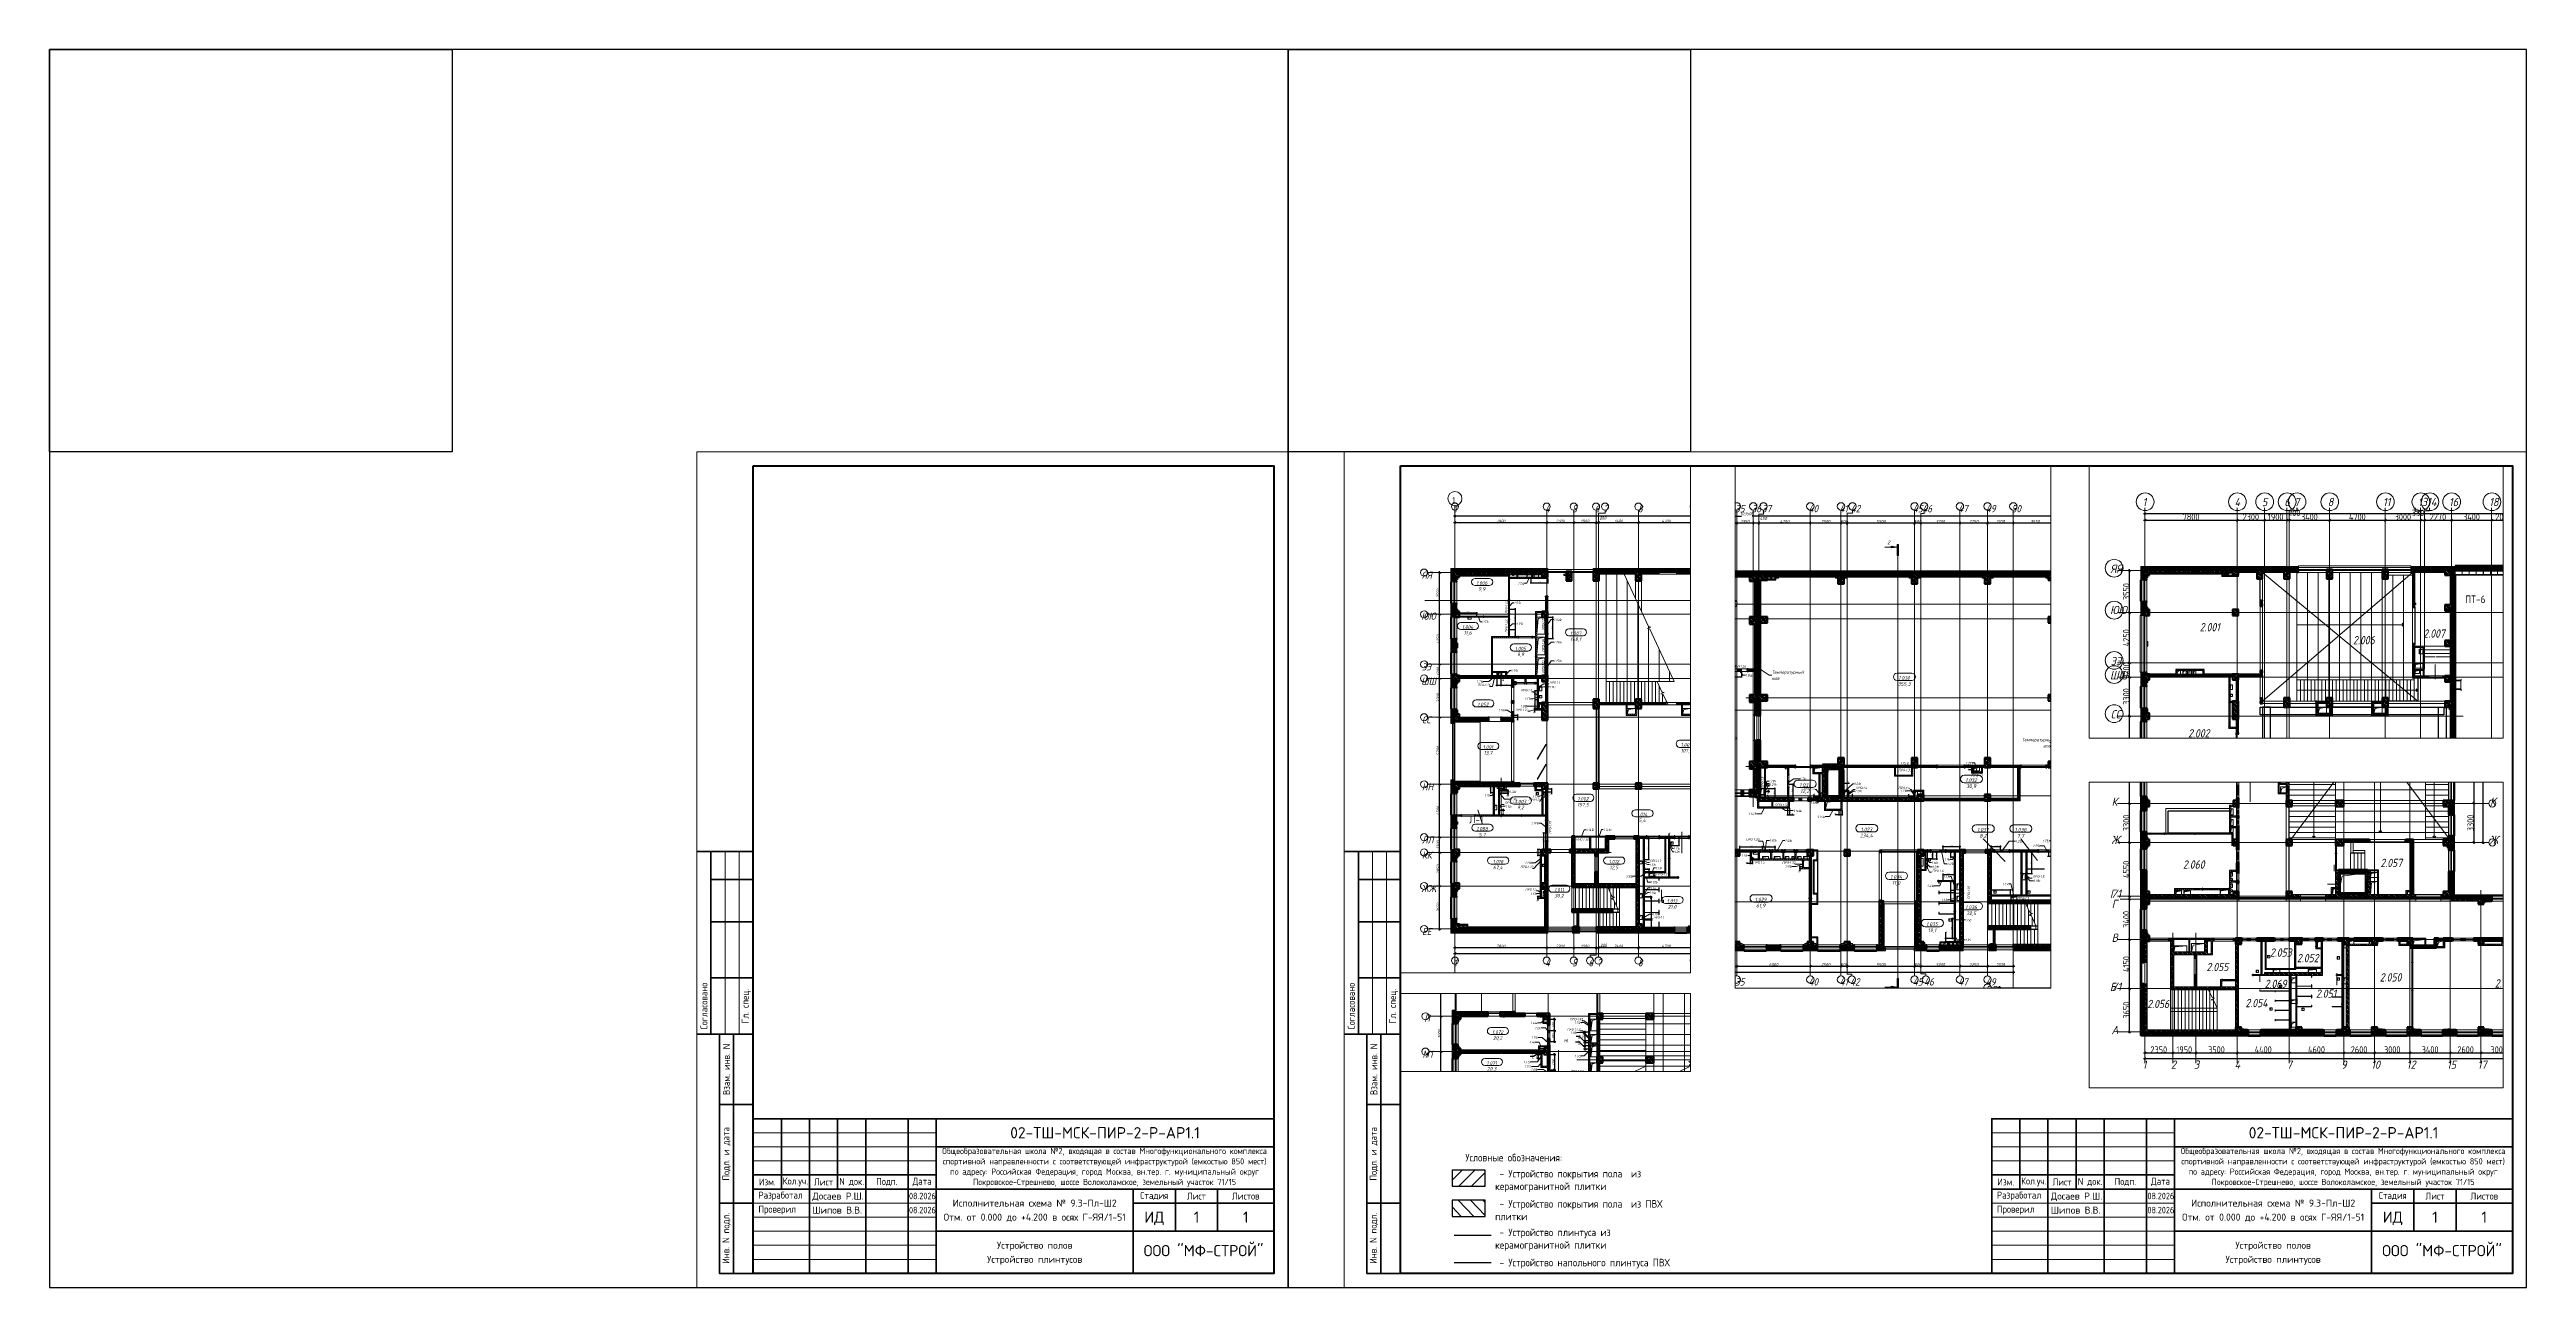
# Paper-space layout '9.3' of a CAD drawing. Header units: millimetres. Extents: x -143 to 737, y 0 to 440.
# The model-space entities are those that its viewports show. They can reach past a viewport. Long polylines and large blocks are cut down to what shows.
import ezdxf
from ezdxf.enums import TextEntityAlignment as Align

# ---------------------------------------------------------------- set-up
doc = ezdxf.new("R2018")
doc.units = ezdxf.units.MM
for name, pattern in [('200_ШТРИХ_ш0_6_п0_6_', [120, 60, -60]), ('200_ШТРИХ_ш1п0_6_', [160, 100, -60]), ('50_200_ШТРИХ_1Т_ш5_п1_п1_', [700, 500, -100, 0, -100])]:
    doc.linetypes.add(name, pattern=pattern)
for name, color, linetype, lineweight in [('A-____-____-DIMS', 7, 'Continuous', 9), ('A-____-NOTE-TEXT', 7, 'Continuous', 9), ('A-DETL-____-OTLN-3', 7, '200_ШТРИХ_ш1п0_6_', 9), ('A-DETL-____-OTLN-4', 7, 'Continuous', 18), ('A-DETL-____-OTLN-7', 7, '200_ШТРИХ_ш0_6_п0_6_', 9), ('A-DETL-GENF-OTLN', 7, 'Continuous', 9), ('A-DOOR-____-MCUT', 7, 'Continuous', 13), ('A-DOOR-____-OTLN', 7, 'Continuous', 9), ('A-DOOR-OPNG-MCUT', 7, 'Continuous', 35), ('A-FLOR-____-OTLN', 7, 'Continuous', 9), ('A-GENM-____-IDEN', 7, 'Continuous', 9), ('A-GENM-____-MCUT', 7, 'Continuous', 25), ('A-GENM-____-OTLN', 7, 'Continuous', 9), ('A-GENM-____-OTLN-1', 7, 'Continuous', 25), ('A-GLAZ-____-IDEN', 7, 'Continuous', 9), ('A-GLAZ-____-OTLN', 7, 'Continuous', 9), ('A-WALL-____-MCUT', 7, 'Continuous', 13), ('A-WALL-____-MCUT-1', 7, 'Continuous', 9), ('A-WALL-____-MCUT-2', 7, 'Continuous', 50), ('A-WALL-____-MCUT-3', 7, 'Continuous', 9), ('A-WALL-____-OTLN', 7, 'Continuous', 9), ('A-WALL-____-PATT-1', 7, 'Continuous', 9), ('A-WALL-FNSH-MCUT-1', 7, 'Continuous', 9), ('E-ELEC-EQPM-OTLN', 7, 'Continuous', 9), ('G-____-____-SYMB', 7, 'Continuous', 9), ('G-____-____-TEXT', 7, 'Continuous', 9), ('I-WALL-____-OTLN', 7, 'Continuous', 9), ('S-COLS-____-MCUT', 7, 'Continuous', 50), ('S-COLS-____-OTLN', 7, 'Continuous', 9), ('S-GRID-____-IDEN', 7, 'Continuous', 9), ('S-GRID-____-OTLN', 7, 'Continuous', 9), ('S-GRID-____-OTLN-1', 7, '50_200_ШТРИХ_1Т_ш5_п1_п1_', 9), ('S-STRS-____-MBND', 7, 'Continuous', 9), ('S-STRS-____-OTLN-1', 7, 'Continuous', 9), ('Марки помещений', 7, 'Continuous', 9), ('Оси-1', 7, 'Continuous', 20), ('Оси-2', 7, '50_200_ШТРИХ_1Т_ш5_п1_п1_', 9)]:
    doc.layers.add(name, color=color, linetype=linetype, lineweight=lineweight)
for name, color, linetype, lineweight, true_color in [('A-AREA-IDEN-1', 7, 'Continuous', 9, 0xaaaaaa), ('A-DETL-GENF-OTLN-3', 9, 'Continuous', 9, 0x808080), ('A-DETL-GENF-OTLN-4', 9, '200_ШТРИХ_ш1п0_6_', 9, 0x808080), ('A-DETL-GENF-OTLN-5', 7, 'Continuous', 5, 0xc0c0c0), ('A-DOOR-____-OTLN-1', 7, 'Continuous', 9, 0xffffff), ('A-GLAZ-____-OTLN-1', 7, 'Continuous', 9, 0xc0c0c0), ('A-WALL-____-PATT-2', 7, 'Continuous', 9, 0x787878), ('A-WALL-____-PATT-3', 9, 'Continuous', 9, 0x808080), ('G-____-____-SYMB-1', 9, 'Continuous', 9, 0x808080), ('Оси-3', 7, '50_200_ШТРИХ_1Т_ш5_п1_п1_', 9, 0xaaaaaa)]:
    doc.layers.add(name, color=color, linetype=linetype, lineweight=lineweight, true_color=true_color)
doc.layers.add('Условные обозначения', color=90, linetype='Continuous')
doc.styles.add('Arial', font='arial.ttf', dxfattribs={"width": 0.9, "height": 500})
doc.styles.add('ISOCPEUR_I', font='isocpeui.ttf', dxfattribs={"width": 0.9, "height": 2.5})
doc.styles.add('ISOCPEUR_I_10', font='isocpeui.ttf', dxfattribs={"width": 0.9, "height": 180})
doc.styles.add('ISOCPEUR_I_11', font='isocpeui.ttf', dxfattribs={"width": 0.9, "height": 200})
doc.styles.add('ISOCPEUR_I_2', font='isocpeui.ttf', dxfattribs={"width": 0.85, "height": 2.3})
doc.styles.add('ISOCPEUR_I_3', font='isocpeui.ttf', dxfattribs={"width": 0.85, "height": 2.2})
doc.styles.add('ISOCPEUR_I_7', font='isocpeui.ttf', dxfattribs={"width": 0.9, "height": 90})
doc.styles.add('ISOCPEUR_I_9', font='isocpeui.ttf', dxfattribs={"width": 0.9, "height": 250})
doc.styles.get("Standard").update_dxf_attribs({"font": 'arial.ttf'})
doc.styles.add('СПДС', font='isocpeur.ttf', dxfattribs={"width": 0.9})
doc.dimstyles.new('ISO-1_8_0_9К_СРЕДНИЙ_Кладочные_1', dxfattribs={"dimscale": 304.8, "dimtxt": 89.638306, "dimasz": 0.246063, "dimexe": 0.19685, "dimexo": 0, "dimgap": 0, "dimtad": 1, "dimdec": 3, "dimrnd": 0.001, "dimdsep": 46, "dimtxsty": 'ISOCPEUR_I_7', "dimblk1": 'OBLIQUE', "dimblk2": 'OBLIQUE', "dimsah": 1, "dimcen": 0.09, "dimdle": 0.19685, "dimazin": 0, "dimtfac": 1, "dimtdec": 4, "dimtix": 1, "dimtmove": 0, "dimatfit": 3, "dimfxl": 1, "dimtvp": 1, "dimtolj": 1, "dimtzin": 0, "dimarcsym": 2})
doc.dimstyles.new('ISO-1_8_0_9К_СРЕДНИЙ_Кладочные_2', dxfattribs={"dimscale": 304.8, "dimtxt": 89.638306, "dimasz": 0.246063, "dimexe": 0.19685, "dimexo": 0, "dimgap": 0, "dimtad": 1, "dimdec": 3, "dimrnd": 0.001, "dimdsep": 46, "dimtxsty": 'ISOCPEUR_I_7', "dimblk1": 'OBLIQUE', "dimblk2": 'OBLIQUE', "dimsah": 1, "dimcen": 0.09, "dimdle": 0.19685, "dimazin": 0, "dimtfac": 1, "dimtdec": 4, "dimtix": 1, "dimtmove": 1, "dimatfit": 3, "dimfxl": 1, "dimtvp": 1, "dimtolj": 1, "dimtzin": 0, "dimarcsym": 2})
doc.dimstyles.new('ISO-1_8_0_9К_СРЕДНИЙ_Кладочные_3', dxfattribs={"dimscale": 304.8, "dimtxt": 179.276612, "dimasz": 0.492126, "dimexe": 0.393701, "dimexo": 0, "dimgap": 0, "dimtad": 1, "dimdec": 3, "dimrnd": 0.001, "dimdsep": 46, "dimtxsty": 'ISOCPEUR_I_10', "dimblk1": 'OBLIQUE', "dimblk2": 'OBLIQUE', "dimsah": 1, "dimcen": 0.09, "dimdle": 0.393701, "dimazin": 0, "dimtfac": 1, "dimtdec": 4, "dimtix": 1, "dimtmove": 0, "dimatfit": 3, "dimfxl": 1, "dimtvp": 1, "dimtolj": 1, "dimtzin": 0, "dimarcsym": 2})
doc.dimstyles.new('ISO-1_8_0_9К_СРЕДНИЙ_Кладочные_4', dxfattribs={"dimscale": 304.8, "dimtxt": 179.276612, "dimasz": 0.492126, "dimexe": 0.393701, "dimexo": 0, "dimgap": 0, "dimtad": 1, "dimdec": 3, "dimrnd": 0.001, "dimdsep": 46, "dimtxsty": 'ISOCPEUR_I_10', "dimblk1": 'OBLIQUE', "dimblk2": 'OBLIQUE', "dimsah": 1, "dimcen": 0.09, "dimdle": 0.393701, "dimazin": 0, "dimtfac": 1, "dimtdec": 4, "dimtix": 1, "dimtmove": 1, "dimatfit": 3, "dimfxl": 1, "dimtvp": 1, "dimtolj": 1, "dimtzin": 0, "dimarcsym": 2})
doc.dimstyles.new('ISO-2_5_0_9К_БОЛЬШОЙ_ОСИ', dxfattribs={"dimscale": 304.8, "dimtxt": 248.995294, "dimasz": 0.492126, "dimexe": 0.393701, "dimexo": 0, "dimgap": 0, "dimtad": 1, "dimdec": 0, "dimzin": 0, "dimdsep": 46, "dimtxsty": 'ISOCPEUR_I_9', "dimblk1": 'OBLIQUE', "dimblk2": 'OBLIQUE', "dimsah": 1, "dimcen": 0.09, "dimdle": 0.393701, "dimazin": 0, "dimtfac": 1, "dimtdec": 4, "dimtix": 1, "dimtmove": 0, "dimatfit": 3, "dimfxl": 1, "dimtvp": 1, "dimtolj": 1, "dimtzin": 0, "dimarcsym": 2})
doc.dimstyles.new('ISO-2_5_0_9К_БОЛЬШОЙ_ОСИ_1', dxfattribs={"dimscale": 304.8, "dimtxt": 248.995294, "dimasz": 0.492126, "dimexe": 0.393701, "dimexo": 0, "dimgap": 0, "dimtad": 1, "dimdec": 0, "dimzin": 0, "dimdsep": 46, "dimtxsty": 'ISOCPEUR_I_9', "dimblk1": 'OBLIQUE', "dimblk2": 'OBLIQUE', "dimsah": 1, "dimcen": 0.09, "dimdle": 0.393701, "dimazin": 0, "dimtfac": 1, "dimtdec": 4, "dimtix": 1, "dimtmove": 1, "dimatfit": 3, "dimfxl": 1, "dimtvp": 1, "dimtolj": 1, "dimtzin": 0, "dimarcsym": 2})
doc.dimstyles.new('ISO-2_5_0_9К_БОЛЬШОЙ_ОСИ_2', dxfattribs={"dimscale": 304.8, "dimtxt": 248.995294, "dimasz": 0.492126, "dimexe": 0.393701, "dimexo": 0, "dimgap": 0, "dimtad": 1, "dimdec": 0, "dimzin": 0, "dimdsep": 46, "dimtxsty": 'ISOCPEUR_I_9', "dimblk1": 'OBLIQUE', "dimblk2": 'OBLIQUE', "dimsah": 1, "dimcen": 0.09, "dimdle": 0.393701, "dimazin": 0, "dimtfac": 1, "dimtdec": 4, "dimtix": 1, "dimtmove": 2, "dimatfit": 3, "dimfxl": 1, "dimtvp": 1, "dimtolj": 1, "dimtzin": 0, "dimarcsym": 2})
pattern_1 = [(135, (516567.8, 90784.41), (-35.35534, -35.35534), [])]
pattern_2 = [(45, (-9650, -85281.04), (-114.04925, 114.04925), []), (45, (-9535.95, -85281.04), (-114.04925, 114.04925), [201.613, -40.323, 3.353, -36.97])]
pattern_3 = [(45, (-9650, -74431.04), (-114.04925, 114.04925), []), (45, (-9535.95, -74431.04), (-114.04925, 114.04925), [201.613, -40.323, 3.353, -36.97])]
pattern_4 = [(45, (2200, -76581.04), (-114.04925, 114.04925), []), (45, (2314.05, -76581.04), (-114.04925, 114.04925), [201.613, -40.323, 3.353, -36.97])]
pattern_5 = [(45, (-5300, -76581.04), (-114.04925, 114.04925), []), (45, (-5185.95, -76581.04), (-114.04925, 114.04925), [201.613, -40.323, 3.353, -36.97])]
pattern_6 = [(45, (2200, -85431.04), (-114.04925, 114.04925), []), (45, (2314.05, -85431.04), (-114.04925, 114.04925), [201.613, -40.323, 3.353, -36.97])]
pattern_7 = [(45, (516567.8, 90784.41), (-114.04925, 114.04925), []), (45, (516681.85, 90784.41), (-114.04925, 114.04925), [201.612, -40.322, 3.353, -36.97])]
pattern_8 = [(45, (2200, -73281.04), (-114.04925, 114.04925), []), (45, (2314.05, -73281.04), (-114.04925, 114.04925), [201.613, -40.323, 3.353, -36.97])]
pattern_9 = [(45, (2200, -82031.04), (-114.04925, 114.04925), []), (45, (2314.05, -82031.04), (-114.04925, 114.04925), [201.613, -40.323, 3.353, -36.97])]
pattern_10 = [(45, (516567.8, 90784.41), (-70.71068, 70.71068), []), (135, (516567.8, 90784.41), (-70.71068, -70.71068), [])]
pattern_11 = [(45, (-5300, -82031.04), (-114.04925, 114.04925), []), (45, (-5185.95, -82031.04), (-114.04925, 114.04925), [201.613, -40.323, 3.353, -36.97])]
pattern_12 = [(45, (-13250, -85281.04), (-114.04925, 114.04925), []), (45, (-13135.95, -85281.04), (-114.04925, 114.04925), [201.613, -40.323, 3.353, -36.97])]
pattern_13 = [(45, (-17950, -85281.04), (-114.04925, 114.04925), []), (45, (-17835.95, -85281.04), (-114.04925, 114.04925), [201.613, -40.323, 3.353, -36.97])]
pattern_14 = [(45, (-13250, -74431.04), (-114.04925, 114.04925), []), (45, (-13135.95, -74431.04), (-114.04925, 114.04925), [201.613, -40.323, 3.353, -36.97])]
pattern_15 = [(45, (-17950, -74431.04), (-114.04925, 114.04925), []), (45, (-17835.95, -74431.04), (-114.04925, 114.04925), [201.613, -40.323, 3.353, -36.97])]
pattern_16 = [(45, (-7350, -85281.04), (-114.04925, 114.04925), []), (45, (-7235.95, -85281.04), (-114.04925, 114.04925), [201.613, -40.323, 3.353, -36.97])]
pattern_17 = [(45, (516567.8, 90784.41), (-85.53659, 85.53659), []), (45, (516624.82, 90784.41), (-85.53659, 85.53659), [])]
pattern_18 = [(45, (516567.8, 90784.41), (-35.35534, 35.35534), [])]
pattern_19 = [(45, (-5300, -73781.04), (-114.04925, 114.04925), []), (45, (-5185.95, -73781.04), (-114.04925, 114.04925), [201.613, -40.323, 3.353, -36.97])]
pattern_20 = [(45, (516567.8, 90784.41), (-84.85281, 84.85281), [])]
pattern_21 = [(0, (516567.798, 90784.408), (81.28, 20.32), [3.353, -57.607, 3.353, -57.607, -325.12]), (0, (516567.798, 90784.408), (81.28, 20.32), [-121.92, 3.353, -118.567, 3.353, -57.607, -142.24]), (0, (516567.798, 90784.408), (81.28, 20.32), [-304.8, 3.353, -37.287, 3.353, -98.247]), (120, (516598.278, 90794.568), (-58.237636, 60.230545), [3.353, -57.607, 3.353, -57.607, -325.12]), (120, (516598.278, 90794.568), (-58.237636, 60.230545), [-121.92, 3.353, -118.567, 3.353, -57.607, -142.24]), (120, (516598.278, 90794.568), (-58.237636, 60.230545), [-304.8, 3.353, -37.287, 3.353, -98.247]), (240, (516608.438, 90835.208), (-23.042364, -80.550545), [3.353, -57.607, 3.353, -57.607, -325.12]), (240, (516608.438, 90835.208), (-23.042364, -80.550545), [-121.92, 3.353, -118.567, 3.353, -57.607, -142.24]), (240, (516608.438, 90835.208), (-23.042364, -80.550545), [-304.8, 3.353, -37.287, 3.353, -98.247])]
pattern_22 = [(135, (513013.31, 265891.49), (-35.35534, -35.35534), [])]
pattern_23 = [(45, (513013.31, 265891.49), (-114.04925, 114.04925), []), (45, (513127.36, 265891.49), (-114.04925, 114.04925), [201.612, -40.322, 3.353, -36.97])]
pattern_24 = [(45, (513013.31, 265891.49), (-70.71068, 70.71068), []), (135, (513013.31, 265891.49), (-70.71068, -70.71068), [])]
pattern_25 = [(0, (513013.31, 265891.492), (81.28, 20.32), [3.353, -57.607, 3.353, -57.607, -325.12]), (0, (513013.31, 265891.492), (81.28, 20.32), [-121.92, 3.353, -118.567, 3.353, -57.607, -142.24]), (0, (513013.31, 265891.492), (81.28, 20.32), [-304.8, 3.353, -37.287, 3.353, -98.247]), (120, (513043.79, 265901.652), (-58.237636, 60.230545), [3.353, -57.607, 3.353, -57.607, -325.12]), (120, (513043.79, 265901.652), (-58.237636, 60.230545), [-121.92, 3.353, -118.567, 3.353, -57.607, -142.24]), (120, (513043.79, 265901.652), (-58.237636, 60.230545), [-304.8, 3.353, -37.287, 3.353, -98.247]), (240, (513053.95, 265942.292), (-23.042364, -80.550545), [3.353, -57.607, 3.353, -57.607, -325.12]), (240, (513053.95, 265942.292), (-23.042364, -80.550545), [-121.92, 3.353, -118.567, 3.353, -57.607, -142.24]), (240, (513053.95, 265942.292), (-23.042364, -80.550545), [-304.8, 3.353, -37.287, 3.353, -98.247])]
pattern_26 = [(45, (513013.31, 265891.49), (-84.85281, 84.85281), [])]
pattern_27 = [(45, (513013.31, 265891.49), (-35.35534, 35.35534), [])]
pattern_28 = [(45, (513013.31, 265891.49), (-85.53659, 85.53659), []), (45, (513070.34, 265891.49), (-85.53659, 85.53659), [])]
pattern_29 = [(45, (513013.31, 265891.49), (-35.35534, 35.35534), []), (135, (513013.31, 265891.49), (-35.35534, -35.35534), [])]

psp = doc.layouts.new('9.3')

# ---------------------------------------------------------------- texts
at = {"layer": 'Условные обозначения', "color": 18, "true_color": 0x000000, "attachment_point": 1, "style": 'СПДС'}
for s, width, heights, insert, char_height in [('ПТ-6', 10.339, [0], (715.2, 245.94), 2.686), ('Л-1', 34.5864, [0], (361.37, 167.68), 2.686), ('Условные обозначения:', 34.5864, [0], (360.02, 47.49), 2.6856), (' - Устройство покрытия пола  из керамогранитной плитки', 76.1421, [0], (370.59, 41.8), 2.6856), (' - Устройство покрытия пола  из ПВХ плитки', 66.8467, [0], (370.59, 31.06), 2.6856), (' - Устройство плинтуса из керамогранитной плитки', 66.8467, [14.23], (370.59, 20.94), 2.6856), (' - Устройство напольного плинтуса ПВХ', 66.8467, [0], (370.59, 10.2), 2.6856)]:
    psp.add_mtext_dynamic_manual_height_columns(s, width=width, gutter_width=9.59, heights=heights, dxfattribs=dict(at, insert=insert, char_height=char_height))

msp = doc.modelspace()

# ---------------------------------------------------------------- texts
at = {"layer": 'A-____-NOTE-TEXT', "char_height": 250, "attachment_point": 1, "style": 'ISOCPEUR_I'}
for s, insert, width in [('\\fISOCPEUR|b0|i1|c204|p34|;\\W.9;М', (519805.7013, 290401.6), 252.531562), ('\\fISOCPEUR|b0|i1|c204|p34|;\\W.9;1', (520014.0607, 290401.6), 144.30375)]:
    msp.add_mtext(s, dxfattribs=dict(at, insert=insert, width=width))
at = {"layer": 'A-AREA-IDEN-1', "char_height": 300, "attachment_point": 8, "line_spacing_factor": 1.139951, "style": 'ISOCPEUR_I'}
for s, insert, width in [('\\pxqc,t8.46667,16.93333,25.4,33.86667,42.33333,50.8,59.26667,67.73333,76.2,84.66667,93.13333,101.6,110.06667,118.53333,127,135.46667,143.93333,152.4,160.86667,169.33333,177.8,186.26667,194.73333,203.2,211.66667,220.13333,228.6,237.06667,245.53333,254,262.46667,270.93333;{1.006}', (512950.8657, 350429.0604), 900), ('\\pxqc,t8.46667,16.93333,25.4,33.86667,42.33333,50.8,59.26667,67.73333,76.2,84.66667,93.13333,101.6,110.06667,118.53333,127,135.46667,143.93333,152.4,160.86667,169.33333,177.8,186.26667,194.73333,203.2,211.66667,220.13333,228.6,237.06667,245.53333,254,262.46667,270.93333;{9,9}', (512951.8657, 349865.1124), 542), ('\\pxqc,t8.46667,16.93333,25.4,33.86667,42.33333,50.8,59.26667,67.73333,76.2,84.66667,93.13333,101.6,110.06667,118.53333,127,135.46667,143.93333,152.4,160.86667,169.33333,177.8,186.26667,194.73333,203.2,211.66667,220.13333,228.6,237.06667,245.53333,254,262.46667,270.93333;{1.004}', (511745.3179, 346683.8901), 940), ('\\pxqc,t8.46667,16.93333,25.4,33.86667,42.33333,50.8,59.26667,67.73333,76.2,84.66667,93.13333,101.6,110.06667,118.53333,127,135.46667,143.93333,152.4,160.86667,169.33333,177.8,186.26667,194.73333,203.2,211.66667,220.13333,228.6,237.06667,245.53333,254,262.46667,270.93333;{11,6}', (511746.3179, 346119.9422), 648), ('\\pxqc,t8.46667,16.93333,25.4,33.86667,42.33333,50.8,59.26667,67.73333,76.2,84.66667,93.13333,101.6,110.06667,118.53333,127,135.46667,143.93333,152.4,160.86667,169.33333,177.8,186.26667,194.73333,203.2,211.66667,220.13333,228.6,237.06667,245.53333,254,262.46667,270.93333;{1.007}', (520926.969, 346153.2288), 900), ('\\pxqc,t8.46667,16.93333,25.4,33.86667,42.33333,50.8,59.26667,67.73333,76.2,84.66667,93.13333,101.6,110.06667,118.53333,127,135.46667,143.93333,152.4,160.86667,169.33333,177.8,186.26667,194.73333,203.2,211.66667,220.13333,228.6,237.06667,245.53333,254,262.46667,270.93333;{148,1}', (520926.969, 345589.2808), 900), ('\\pxqc,t8.46667,16.93333,25.4,33.86667,42.33333,50.8,59.26667,67.73333,76.2,84.66667,93.13333,101.6,110.06667,118.53333,127,135.46667,143.93333,152.4,160.86667,169.33333,177.8,186.26667,194.73333,203.2,211.66667,220.13333,228.6,237.06667,245.53333,254,262.46667,270.93333;{1.005}', (516235.7517, 344859.4925), 900), ('\\pxqc,t8.46667,16.93333,25.4,33.86667,42.33333,50.8,59.26667,67.73333,76.2,84.66667,93.13333,101.6,110.06667,118.53333,127,135.46667,143.93333,152.4,160.86667,169.33333,177.8,186.26667,194.73333,203.2,211.66667,220.13333,228.6,237.06667,245.53333,254,262.46667,270.93333;{9,9}', (516236.7517, 344295.5445), 542), ('\\pxqc,t8.46667,16.93333,25.4,33.86667,42.33333,50.8,59.26667,67.73333,76.2,84.66667,93.13333,101.6,110.06667,118.53333,127,135.46667,143.93333,152.4,160.86667,169.33333,177.8,186.26667,194.73333,203.2,211.66667,220.13333,228.6,237.06667,245.53333,254,262.46667,270.93333;{355,3}', (575159.8304, 342373.824), 966), ('\\pxqc,t8.46667,16.93333,25.4,33.86667,42.33333,50.8,59.26667,67.73333,76.2,84.66667,93.13333,101.6,110.06667,118.53333,127,135.46667,143.93333,152.4,160.86667,169.33333,177.8,186.26667,194.73333,203.2,211.66667,220.13333,228.6,237.06667,245.53333,254,262.46667,270.93333;{1.030}', (575159.8304, 342937.772), 900), ('\\pxqc,t8.46667,16.93333,25.4,33.86667,42.33333,50.8,59.26667,67.73333,76.2,84.66667,93.13333,101.6,110.06667,118.53333,127,135.46667,143.93333,152.4,160.86667,169.33333,177.8,186.26667,194.73333,203.2,211.66667,220.13333,228.6,237.06667,245.53333,254,262.46667,270.93333;{1.052}', (513046.0346, 340105.3211), 900), ('\\pxqc,t8.46667,16.93333,25.4,33.86667,42.33333,50.8,59.26667,67.73333,76.2,84.66667,93.13333,101.6,110.06667,118.53333,127,135.46667,143.93333,152.4,160.86667,169.33333,177.8,186.26667,194.73333,203.2,211.66667,220.13333,228.6,237.06667,245.53333,254,262.46667,270.93333;{1.001}', (513475.4146, 336485.4593), 846), ('\\pxqc,t8.46667,16.93333,25.4,33.86667,42.33333,50.8,59.26667,67.73333,76.2,84.66667,93.13333,101.6,110.06667,118.53333,127,135.46667,143.93333,152.4,160.86667,169.33333,177.8,186.26667,194.73333,203.2,211.66667,220.13333,228.6,237.06667,245.53333,254,262.46667,270.93333;{13,7}', (513475.4146, 335921.5114), 702), ('\\pxqc,t8.46667,16.93333,25.4,33.86667,42.33333,50.8,59.26667,67.73333,76.2,84.66667,93.13333,101.6,110.06667,118.53333,127,135.46667,143.93333,152.4,160.86667,169.33333,177.8,186.26667,194.73333,203.2,211.66667,220.13333,228.6,237.06667,245.53333,254,262.46667,270.93333;{107,0}', (530332.3209, 336106.5143), 914), ('\\pxqc,t8.46667,16.93333,25.4,33.86667,42.33333,50.8,59.26667,67.73333,76.2,84.66667,93.13333,101.6,110.06667,118.53333,127,135.46667,143.93333,152.4,160.86667,169.33333,177.8,186.26667,194.73333,203.2,211.66667,220.13333,228.6,237.06667,245.53333,254,262.46667,270.93333;{1.009}', (530332.3209, 336670.4622), 900), ('\\pxqc,t8.46667,16.93333,25.4,33.86667,42.33333,50.8,59.26667,67.73333,76.2,84.66667,93.13333,101.6,110.06667,118.53333,127,135.46667,143.93333,152.4,160.86667,169.33333,177.8,186.26667,194.73333,203.2,211.66667,220.13333,228.6,237.06667,245.53333,254,262.46667,270.93333;{1.031}', (567056.6479, 334204.8583), 846), ('\\pxqc,t8.46667,16.93333,25.4,33.86667,42.33333,50.8,59.26667,67.73333,76.2,84.66667,93.13333,101.6,110.06667,118.53333,127,135.46667,143.93333,152.4,160.86667,169.33333,177.8,186.26667,194.73333,203.2,211.66667,220.13333,228.6,237.06667,245.53333,254,262.46667,270.93333;{12,2}', (567056.6479, 333640.9103), 702), ('\\pxqc,t8.46667,16.93333,25.4,33.86667,42.33333,50.8,59.26667,67.73333,76.2,84.66667,93.13333,101.6,110.06667,118.53333,127,135.46667,143.93333,152.4,160.86667,169.33333,177.8,186.26667,194.73333,203.2,211.66667,220.13333,228.6,237.06667,245.53333,254,262.46667,270.93333;{1.032}', (580625.8066, 334604.4139), 900), ('\\pxqc,t8.46667,16.93333,25.4,33.86667,42.33333,50.8,59.26667,67.73333,76.2,84.66667,93.13333,101.6,110.06667,118.53333,127,135.46667,143.93333,152.4,160.86667,169.33333,177.8,186.26667,194.73333,203.2,211.66667,220.13333,228.6,237.06667,245.53333,254,262.46667,270.93333;{30,9}', (580626.8066, 334040.4659), 754), ('\\pxqc,t8.46667,16.93333,25.4,33.86667,42.33333,50.8,59.26667,67.73333,76.2,84.66667,93.13333,101.6,110.06667,118.53333,127,135.46667,143.93333,152.4,160.86667,169.33333,177.8,186.26667,194.73333,203.2,211.66667,220.13333,228.6,237.06667,245.53333,254,262.46667,270.93333;{1.003}', (516238.786, 331849.045), 900), ('\\pxqc,t8.46667,16.93333,25.4,33.86667,42.33333,50.8,59.26667,67.73333,76.2,84.66667,93.13333,101.6,110.06667,118.53333,127,135.46667,143.93333,152.4,160.86667,169.33333,177.8,186.26667,194.73333,203.2,211.66667,220.13333,228.6,237.06667,245.53333,254,262.46667,270.93333;{9,2}', (516239.786, 331285.0971), 542), ('\\pxqc,t8.46667,16.93333,25.4,33.86667,42.33333,50.8,59.26667,67.73333,76.2,84.66667,93.13333,101.6,110.06667,118.53333,127,135.46667,143.93333,152.4,160.86667,169.33333,177.8,186.26667,194.73333,203.2,211.66667,220.13333,228.6,237.06667,245.53333,254,262.46667,270.93333;{157,5}', (521549.74, 331515.3893), 914), ('\\pxqc,t8.46667,16.93333,25.4,33.86667,42.33333,50.8,59.26667,67.73333,76.2,84.66667,93.13333,101.6,110.06667,118.53333,127,135.46667,143.93333,152.4,160.86667,169.33333,177.8,186.26667,194.73333,203.2,211.66667,220.13333,228.6,237.06667,245.53333,254,262.46667,270.93333;{1.002}', (521549.74, 332079.3373), 900), ('\\pxqc,t8.46667,16.93333,25.4,33.86667,42.33333,50.8,59.26667,67.73333,76.2,84.66667,93.13333,101.6,110.06667,118.53333,127,135.46667,143.93333,152.4,160.86667,169.33333,177.8,186.26667,194.73333,203.2,211.66667,220.13333,228.6,237.06667,245.53333,254,262.46667,270.93333;{1.088}', (512974.5285, 329536.1039), 900), ('\\pxqc,t8.46667,16.93333,25.4,33.86667,42.33333,50.8,59.26667,67.73333,76.2,84.66667,93.13333,101.6,110.06667,118.53333,127,135.46667,143.93333,152.4,160.86667,169.33333,177.8,186.26667,194.73333,203.2,211.66667,220.13333,228.6,237.06667,245.53333,254,262.46667,270.93333;{5,7}', (512975.5285, 328972.156), 542), ('\\pxqc,t8.46667,16.93333,25.4,33.86667,42.33333,50.8,59.26667,67.73333,76.2,84.66667,93.13333,101.6,110.06667,118.53333,127,135.46667,143.93333,152.4,160.86667,169.33333,177.8,186.26667,194.73333,203.2,211.66667,220.13333,228.6,237.06667,245.53333,254,262.46667,270.93333;{1.014}', (526576.2108, 330756.4308), 886), ('\\pxqc,t8.46667,16.93333,25.4,33.86667,42.33333,50.8,59.26667,67.73333,76.2,84.66667,93.13333,101.6,110.06667,118.53333,127,135.46667,143.93333,152.4,160.86667,169.33333,177.8,186.26667,194.73333,203.2,211.66667,220.13333,228.6,237.06667,245.53333,254,262.46667,270.93333;{5,4}', (526576.2108, 330192.4828), 582), ('\\pxqc,t8.46667,16.93333,25.4,33.86667,42.33333,50.8,59.26667,67.73333,76.2,84.66667,93.13333,101.6,110.06667,118.53333,127,135.46667,143.93333,152.4,160.86667,169.33333,177.8,186.26667,194.73333,203.2,211.66667,220.13333,228.6,237.06667,245.53333,254,262.46667,270.93333;{234,4}', (572089.991, 330017.9766), 1046), ('\\pxqc,t8.46667,16.93333,25.4,33.86667,42.33333,50.8,59.26667,67.73333,76.2,84.66667,93.13333,101.6,110.06667,118.53333,127,135.46667,143.93333,152.4,160.86667,169.33333,177.8,186.26667,194.73333,203.2,211.66667,220.13333,228.6,237.06667,245.53333,254,262.46667,270.93333;{1.023}', (572089.991, 330581.9245), 900), ('\\pxqc,t8.46667,16.93333,25.4,33.86667,42.33333,50.8,59.26667,67.73333,76.2,84.66667,93.13333,101.6,110.06667,118.53333,127,135.46667,143.93333,152.4,160.86667,169.33333,177.8,186.26667,194.73333,203.2,211.66667,220.13333,228.6,237.06667,245.53333,254,262.46667,270.93333;{1.037}', (581589.1869, 330556.8638), 900), ('\\pxqc,t8.46667,16.93333,25.4,33.86667,42.33333,50.8,59.26667,67.73333,76.2,84.66667,93.13333,101.6,110.06667,118.53333,127,135.46667,143.93333,152.4,160.86667,169.33333,177.8,186.26667,194.73333,203.2,211.66667,220.13333,228.6,237.06667,245.53333,254,262.46667,270.93333;{8,2}', (581590.1869, 329992.9158), 542), ('\\pxqc,t8.46667,16.93333,25.4,33.86667,42.33333,50.8,59.26667,67.73333,76.2,84.66667,93.13333,101.6,110.06667,118.53333,127,135.46667,143.93333,152.4,160.86667,169.33333,177.8,186.26667,194.73333,203.2,211.66667,220.13333,228.6,237.06667,245.53333,254,262.46667,270.93333;{1.038}', (584656.6804, 330556.8638), 900), ('\\pxqc,t8.46667,16.93333,25.4,33.86667,42.33333,50.8,59.26667,67.73333,76.2,84.66667,93.13333,101.6,110.06667,118.53333,127,135.46667,143.93333,152.4,160.86667,169.33333,177.8,186.26667,194.73333,203.2,211.66667,220.13333,228.6,237.06667,245.53333,254,262.46667,270.93333;{7,7}', (584657.6804, 329992.9158), 542), ('\\pxqc,t8.46667,16.93333,25.4,33.86667,42.33333,50.8,59.26667,67.73333,76.2,84.66667,93.13333,101.6,110.06667,118.53333,127,135.46667,143.93333,152.4,160.86667,169.33333,177.8,186.26667,194.73333,203.2,211.66667,220.13333,228.6,237.06667,245.53333,254,262.46667,270.93333;{67,4}', (514316.7708, 326181.021), 794), ('\\pxqc,t8.46667,16.93333,25.4,33.86667,42.33333,50.8,59.26667,67.73333,76.2,84.66667,93.13333,101.6,110.06667,118.53333,127,135.46667,143.93333,152.4,160.86667,169.33333,177.8,186.26667,194.73333,203.2,211.66667,220.13333,228.6,237.06667,245.53333,254,262.46667,270.93333;{1.010}', (514316.7708, 326744.969), 846), ('\\pxqc,t8.46667,16.93333,25.4,33.86667,42.33333,50.8,59.26667,67.73333,76.2,84.66667,93.13333,101.6,110.06667,118.53333,127,135.46667,143.93333,152.4,160.86667,169.33333,177.8,186.26667,194.73333,203.2,211.66667,220.13333,228.6,237.06667,245.53333,254,262.46667,270.93333;{1.012}', (524177.7146, 326744.969), 846), ('\\pxqc,t8.46667,16.93333,25.4,33.86667,42.33333,50.8,59.26667,67.73333,76.2,84.66667,93.13333,101.6,110.06667,118.53333,127,135.46667,143.93333,152.4,160.86667,169.33333,177.8,186.26667,194.73333,203.2,211.66667,220.13333,228.6,237.06667,245.53333,254,262.46667,270.93333;{12,5}', (524177.7146, 326181.021), 702), ('\\pxqc,t8.46667,16.93333,25.4,33.86667,42.33333,50.8,59.26667,67.73333,76.2,84.66667,93.13333,101.6,110.06667,118.53333,127,135.46667,143.93333,152.4,160.86667,169.33333,177.8,186.26667,194.73333,203.2,211.66667,220.13333,228.6,237.06667,245.53333,254,262.46667,270.93333;{1.029}', (563469.0527, 324867.641), 900), ('\\pxqc,t8.46667,16.93333,25.4,33.86667,42.33333,50.8,59.26667,67.73333,76.2,84.66667,93.13333,101.6,110.06667,118.53333,127,135.46667,143.93333,152.4,160.86667,169.33333,177.8,186.26667,194.73333,203.2,211.66667,220.13333,228.6,237.06667,245.53333,254,262.46667,270.93333;{1.034}', (574508.5512, 326708.1771), 940), ('\\pxqc,t8.46667,16.93333,25.4,33.86667,42.33333,50.8,59.26667,67.73333,76.2,84.66667,93.13333,101.6,110.06667,118.53333,127,135.46667,143.93333,152.4,160.86667,169.33333,177.8,186.26667,194.73333,203.2,211.66667,220.13333,228.6,237.06667,245.53333,254,262.46667,270.93333;{11,0}', (574509.5512, 326144.2291), 648), ('\\pxqc,t8.46667,16.93333,25.4,33.86667,42.33333,50.8,59.26667,67.73333,76.2,84.66667,93.13333,101.6,110.06667,118.53333,127,135.46667,143.93333,152.4,160.86667,169.33333,177.8,186.26667,194.73333,203.2,211.66667,220.13333,228.6,237.06667,245.53333,254,262.46667,270.93333;{30,2}', (519511.5652, 323778.5766), 754), ('\\pxqc,t8.46667,16.93333,25.4,33.86667,42.33333,50.8,59.26667,67.73333,76.2,84.66667,93.13333,101.6,110.06667,118.53333,127,135.46667,143.93333,152.4,160.86667,169.33333,177.8,186.26667,194.73333,203.2,211.66667,220.13333,228.6,237.06667,245.53333,254,262.46667,270.93333;{1.011}', (519510.5652, 324342.5246), 794), ('\\pxqc,t8.46667,16.93333,25.4,33.86667,42.33333,50.8,59.26667,67.73333,76.2,84.66667,93.13333,101.6,110.06667,118.53333,127,135.46667,143.93333,152.4,160.86667,169.33333,177.8,186.26667,194.73333,203.2,211.66667,220.13333,228.6,237.06667,245.53333,254,262.46667,270.93333;{1.013}', (529127.289, 323397.5165), 846), ('\\pxqc,t8.46667,16.93333,25.4,33.86667,42.33333,50.8,59.26667,67.73333,76.2,84.66667,93.13333,101.6,110.06667,118.53333,127,135.46667,143.93333,152.4,160.86667,169.33333,177.8,186.26667,194.73333,203.2,211.66667,220.13333,228.6,237.06667,245.53333,254,262.46667,270.93333;{21,0}', (529127.289, 322833.5686), 702), ('\\pxqc,t8.46667,16.93333,25.4,33.86667,42.33333,50.8,59.26667,67.73333,76.2,84.66667,93.13333,101.6,110.06667,118.53333,127,135.46667,143.93333,152.4,160.86667,169.33333,177.8,186.26667,194.73333,203.2,211.66667,220.13333,228.6,237.06667,245.53333,254,262.46667,270.93333;{61,9}', (563469.0527, 324303.6931), 702), ('\\pxqc,t8.46667,16.93333,25.4,33.86667,42.33333,50.8,59.26667,67.73333,76.2,84.66667,93.13333,101.6,110.06667,118.53333,127,135.46667,143.93333,152.4,160.86667,169.33333,177.8,186.26667,194.73333,203.2,211.66667,220.13333,228.6,237.06667,245.53333,254,262.46667,270.93333;{1.035}', (577439.3107, 322857.0907), 900), ('\\pxqc,t8.46667,16.93333,25.4,33.86667,42.33333,50.8,59.26667,67.73333,76.2,84.66667,93.13333,101.6,110.06667,118.53333,127,135.46667,143.93333,152.4,160.86667,169.33333,177.8,186.26667,194.73333,203.2,211.66667,220.13333,228.6,237.06667,245.53333,254,262.46667,270.93333;{1.036}', (580625.8066, 324236.9679), 900), ('\\pxqc,t8.46667,16.93333,25.4,33.86667,42.33333,50.8,59.26667,67.73333,76.2,84.66667,93.13333,101.6,110.06667,118.53333,127,135.46667,143.93333,152.4,160.86667,169.33333,177.8,186.26667,194.73333,203.2,211.66667,220.13333,228.6,237.06667,245.53333,254,262.46667,270.93333;{32,5}', (580626.8066, 323673.02), 754), ('\\pxqc,t8.46667,16.93333,25.4,33.86667,42.33333,50.8,59.26667,67.73333,76.2,84.66667,93.13333,101.6,110.06667,118.53333,127,135.46667,143.93333,152.4,160.86667,169.33333,177.8,186.26667,194.73333,203.2,211.66667,220.13333,228.6,237.06667,245.53333,254,262.46667,270.93333;{19,1}', (577440.3107, 322293.1428), 648), ('\\pxqc,t8.46667,16.93333,25.4,33.86667,42.33333,50.8,59.26667,67.73333,76.2,84.66667,93.13333,101.6,110.06667,118.53333,127,135.46667,143.93333,152.4,160.86667,169.33333,177.8,186.26667,194.73333,203.2,211.66667,220.13333,228.6,237.06667,245.53333,254,262.46667,270.93333;{1.072}', (514181.2713, 290872.7716), 900), ('\\pxqc,t8.46667,16.93333,25.4,33.86667,42.33333,50.8,59.26667,67.73333,76.2,84.66667,93.13333,101.6,110.06667,118.53333,127,135.46667,143.93333,152.4,160.86667,169.33333,177.8,186.26667,194.73333,203.2,211.66667,220.13333,228.6,237.06667,245.53333,254,262.46667,270.93333;{20,2}', (514182.2713, 290308.8237), 754), ('\\pxqc,t8.46667,16.93333,25.4,33.86667,42.33333,50.8,59.26667,67.73333,76.2,84.66667,93.13333,101.6,110.06667,118.53333,127,135.46667,143.93333,152.4,160.86667,169.33333,177.8,186.26667,194.73333,203.2,211.66667,220.13333,228.6,237.06667,245.53333,254,262.46667,270.93333;{20,3}', (513674.7731, 287683.5101), 754), ('\\pxqc,t8.46667,16.93333,25.4,33.86667,42.33333,50.8,59.26667,67.73333,76.2,84.66667,93.13333,101.6,110.06667,118.53333,127,135.46667,143.93333,152.4,160.86667,169.33333,177.8,186.26667,194.73333,203.2,211.66667,220.13333,228.6,237.06667,245.53333,254,262.46667,270.93333;{1.071}', (513673.7731, 288247.4581), 846)]:
    msp.add_mtext(s, dxfattribs=dict(at, insert=insert, width=width))
at = {"layer": 'A-GENM-____-IDEN', "char_height": 200, "attachment_point": 1, "rotation": 90, "style": 'ISOCPEUR_I_11'}
for s, insert, width in [('ПРО', (514934.1504, 347988.8154), 562.784625), ('-1.22', (514934.1504, 348453.1591), 663.79725), ('-1.25', (518061.4525, 347037.3043), 663.79725), ('ПРО', (514934.1504, 346358.8154), 562.784625), ('-1.22', (514934.1504, 346823.1591), 663.79725), ('ПРО', (518061.4525, 346572.9606), 562.784625), ('-1.24', (518061.4525, 345196.8758), 692.658), ('ПРО', (518061.4525, 344732.5321), 562.784625), ('ПРО', (518061.4525, 342917.5885), 562.784625), ('-1.23', (518061.4525, 343381.9323), 663.79725), ('ПРО', (563527.9589, 334080.5108), 562.784625), ('-1.3', (563527.9589, 334544.8546), 505.063125), ('ПРО', (518662.3279, 329254.4269), 562.784625), ('-1.29', (518662.3279, 329718.7706), 663.79725), ('ПРО', (580340.5649, 325041.2718), 562.784625), ('-1.10', (580340.5649, 325505.6156), 620.506125)]:
    msp.add_mtext(s, dxfattribs=dict(at, insert=insert, width=width))
at = {"layer": 'A-GENM-____-IDEN', "char_height": 200, "attachment_point": 1}
for s, insert, width, style in [('-1.26', (560739.0576, 344711.4672), 663.79725, 'ISOCPEUR_I_11'), ('ПРО', (561174.705, 344114.3454), 562.784625, 'ISOCPEUR_I_11'), ('-1.26', (561639.0487, 344114.3454), 663.79725, 'ISOCPEUR_I_11'), ('ПРО', (512589.4583, 342016.3532), 562.784625, 'ISOCPEUR_I_11'), ('-1.26', (513053.802, 342016.3532), 663.79725, 'ISOCPEUR_I_11'), ('ПРО', (516260.2649, 341563.1264), 562.784625, 'ISOCPEUR_I_11'), ('-1.3', (516724.6087, 341563.1264), 505.063125, 'ISOCPEUR_I_11'), ('ПРО', (518695.878, 342231.6925), 562.784625, 'ISOCPEUR_I_11'), ('-1.1', (519160.2218, 342231.6925), 461.772, 'ISOCPEUR_I_11'), ('ПРО', (515807.9976, 339909.168), 562.784625, 'ISOCPEUR_I_11'), ('-1.27', (516272.3414, 339909.168), 663.79725, 'ISOCPEUR_I_11'), ('-1.13', (560893.6543, 338234.1603), 620.506125, 'ISOCPEUR_I_11'), ('ПРО', (574684.2573, 335681.596), 562.784625, 'ISOCPEUR_I_11'), ('-1.33', (575148.601, 335681.596), 663.79725, 'ISOCPEUR_I_11'), ('ПРО', (566957.7268, 334213.8456), 562.784625, 'ISOCPEUR_I_11'), ('-1.2', (567422.0705, 334213.8456), 505.063125, 'ISOCPEUR_I_11'), ('ПРО', (571195.7024, 334228.6059), 562.784625, 'ISOCPEUR_I_11'), ('-1.4', (571660.0461, 334228.6059), 533.923875, 'ISOCPEUR_I_11'), ('ПРО', (574679.7006, 334213.4832), 562.784625, 'ISOCPEUR_I_11'), ('-1.4', (575144.0444, 334213.4832), 533.923875, 'ISOCPEUR_I_11'), ('ПРО', (580630.1448, 335226.006), 562.784625, 'ISOCPEUR_I_11'), ('-1.7', (581094.4886, 335226.006), 505.063125, 'ISOCPEUR_I_11'), ('ПРО', (514903.3595, 331988.6497), 562.784625, 'ISOCPEUR_I_11'), ('-1.1', (515367.7032, 331988.6497), 461.772, 'ISOCPEUR_I_11'), ('ПРО', (516901.9087, 332261.9528), 562.784625, 'ISOCPEUR_I_11'), ('-1.3', (517366.2525, 332261.9528), 505.063125, 'ISOCPEUR_I_11'), ('ПРО', (564615.2428, 332833.7506), 562.784625, 'ISOCPEUR_I_11'), ('-1.34', (565079.5866, 332833.7506), 692.658, 'ISOCPEUR_I_11'), ('ПРО', (562257.7235, 330014.7354), 562.784625, 'ISOCPEUR_I_11'), ('-1.20', (562722.0672, 330014.7354), 663.79725, 'ISOCPEUR_I_11'), ('ПРО', (520935.5599, 328885.354), 562.784625, 'ISOCPEUR_I_11'), ('-1.30', (521399.9037, 328885.354), 663.79725, 'ISOCPEUR_I_11'), ('ПРО', (562844.3993, 328140.961), 562.784625, 'ISOCPEUR_I_11'), ('-1.5', (563308.7431, 328140.961), 505.063125, 'ISOCPEUR_I_11'), ('ПРО', (565209.37, 328124.6497), 562.784625, 'ISOCPEUR_I_11'), ('-1.32', (565673.7137, 328124.6497), 663.79725, 'ISOCPEUR_I_11'), ('ПРО', (577448.5165, 327463.299), 562.784625, 'ISOCPEUR_I_11'), ('-1.6', (577912.8602, 327463.299), 505.063125, 'ISOCPEUR_I_11'), ('ПРО', (516221.8359, 326546.9757), 562.784625, 'ISOCPEUR_I_11'), ('-1.22', (516686.1797, 326546.9757), 663.79725, 'ISOCPEUR_I_11'), ('ПРО', (527239.5754, 327051.874), 562.784625, 'ISOCPEUR_I_11'), ('-1.3', (527703.9192, 327051.874), 505.063125, 'ISOCPEUR_I_11'), ('ПРО', (527763.934, 325925.9217), 562.784625, 'ISOCPEUR_I_11'), ('-1.3', (528228.2778, 325925.9217), 505.063125, 'ISOCPEUR_I_11'), ('ПРО', (584392.5076, 325223.7878), 562.784625, 'ISOCPEUR_I_11'), ('-1.3', (584856.8514, 325223.7878), 505.063125, 'ISOCPEUR_I_11'), ('ПРО', (585644.5102, 326979.9152), 562.784625, 'ISOCPEUR_I_11'), ('-1.5', (586108.8539, 326979.9152), 505.063125, 'ISOCPEUR_I_11'), ('ПРО', (516641.498, 324632.8423), 562.784625, 'ISOCPEUR_I_11'), ('-1.5', (517105.8418, 324632.8423), 505.063125, 'ISOCPEUR_I_11'), ('ПРО', (527532.6056, 322255.9049), 562.784625, 'ISOCPEUR_I_11'), ('-1.1', (527996.9493, 322255.9049), 461.772, 'ISOCPEUR_I_11'), ('ПРО', (520089.1595, 291355.0171), 562.784625, 'ISOCPEUR_I_9'), ('ПРО', (520328.0607, 292224.7238), 562.784625, 'ISOCPEUR_I_9'), ('-1.42', (520553.5032, 291355.0171), 692.658, 'ISOCPEUR_I_9'), ('-1.52', (520792.4044, 292224.7238), 663.79725, 'ISOCPEUR_I_9'), ('ПРО', (516766.7324, 287599.6497), 562.784625, 'ISOCPEUR_I_9'), ('-1.29', (517231.0762, 287599.6497), 663.79725, 'ISOCPEUR_I_9'), ('ПРО', (520365.1542, 287799.5959), 562.784625, 'ISOCPEUR_I_9'), ('-1.53', (520829.498, 287799.5959), 663.79725, 'ISOCPEUR_I_9')]:
    msp.add_mtext(s, dxfattribs=dict(at, insert=insert, width=width, style=style))
at = {"layer": 'A-GLAZ-____-IDEN', "char_height": 200, "attachment_point": 1}
for s, insert, width, style in [('1.56', (516019.6914, 350646.1544), 505.063125, 'ISOCPEUR_I_11'), ('\\fISOCPEUR|b0|i1|c204|p34|;\\W.9;о', (516436.4102, 350646.1544), 158.734125, 'ISOCPEUR_I_11'), ('1.97', (515683.7539, 348996.8121), 505.063125, 'ISOCPEUR_I_11'), ('\\fISOCPEUR|b0|i1|c204|p34|;\\W.9;о', (516100.4726, 348996.8121), 158.734125, 'ISOCPEUR_I_11'), ('1.158', (519070.9347, 347558.2694), 620.506125, 'ISOCPEUR_I_11'), ('\\fISOCPEUR|b0|i1|c204|p34|;\\W.9;о', (519582.9034, 347558.2694), 158.734125, 'ISOCPEUR_I_11'), ('1.57', (512948.0993, 347372.9139), 505.063125, 'ISOCPEUR_I_11'), ('\\fISOCPEUR|b0|i1|c204|p34|;\\W.9;о', (513364.818, 347372.9139), 158.734125, 'ISOCPEUR_I_11'), ('1.97', (515881.3906, 347207.3453), 505.063125, 'ISOCPEUR_I_11'), ('\\fISOCPEUR|b0|i1|c204|p34|;\\W.9;о', (516298.1093, 347207.3453), 158.734125, 'ISOCPEUR_I_11'), ('1.156', (519070.9347, 345642.6693), 620.506125, 'ISOCPEUR_I_11'), ('\\fISOCPEUR|b0|i1|c204|p34|;\\W.9;о', (519582.9034, 345642.6693), 158.734125, 'ISOCPEUR_I_11'), ('1.158', (519070.9347, 344054.4119), 620.506125, 'ISOCPEUR_I_11'), ('\\fISOCPEUR|b0|i1|c204|p34|;\\W.9;о', (519582.9034, 344054.4119), 158.734125, 'ISOCPEUR_I_11'), ('\\fISOCPEUR|b0|i1|c204|p34|;\\W.9;о', (561048.2428, 344424.2439), 158.734125, 'ISOCPEUR_I_11'), ('1.82', (562228.4629, 343397.8376), 505.063125, 'ISOCPEUR_I_11'), ('1.76', (512512.0583, 342310.369), 505.063125, 'ISOCPEUR_I_11'), ('\\fISOCPEUR|b0|i1|c204|p34|;\\W.9;о', (512928.777, 342310.369), 158.734125, 'ISOCPEUR_I_11'), ('1.35', (515430.5251, 343237.388), 505.063125, 'ISOCPEUR_I_11'), ('\\fISOCPEUR|b0|i1|c204|p34|;\\W.9;о', (515847.2439, 343237.388), 158.734125, 'ISOCPEUR_I_11'), ('1.11', (518671.6791, 341841.8747), 418.480875, 'ISOCPEUR_I_11'), ('\\fISOCPEUR|b0|i1|c204|p34|;\\W.9;п', (519016.9604, 341841.8747), 158.734125, 'ISOCPEUR_I_11'), ('\\fISOCPEUR|b0|i1|c204|p34|;\\W.9;о', (562645.1816, 343397.8376), 158.734125, 'ISOCPEUR_I_11'), ('1.55', (514374.6269, 339861.1665), 505.063125, 'ISOCPEUR_I_11'), ('\\fISOCPEUR|b0|i1|c204|p34|;\\W.9;о', (514791.3456, 339861.1665), 158.734125, 'ISOCPEUR_I_11'), ('1.89', (516229.5919, 340210.1481), 505.063125, 'ISOCPEUR_I_11'), ('1.17', (516598.5332, 340836.3596), 461.772, 'ISOCPEUR_I_11'), ('\\fISOCPEUR|b0|i1|c204|p34|;\\W.9;о', (516646.3106, 340210.1481), 158.734125, 'ISOCPEUR_I_11'), ('\\fISOCPEUR|b0|i1|c204|p34|;\\W.9;п', (516979.5332, 340836.3596), 158.734125, 'ISOCPEUR_I_11'), ('1.150', (560736.5908, 339722.4135), 620.506125, 'ISOCPEUR_I_11'), ('\\fISOCPEUR|b0|i1|c204|p34|;\\W.9;о', (561248.5595, 339722.4135), 158.734125, 'ISOCPEUR_I_11'), ('\\fISOCPEUR|b0|i1|c204|p34|;\\W.9;о', (561159.0685, 337793.1588), 158.734125, 'ISOCPEUR_I_11'), ('\\fISOCPEUR|b0|i1|c204|p34|;\\W.9;о', (561126.4929, 335466.3554), 158.734125, 'ISOCPEUR_I_11'), ('1.157', (574880.078, 336240.5944), 620.506125, 'ISOCPEUR_I_11'), ('\\fISOCPEUR|b0|i1|c204|p34|;\\W.9;о', (575392.0467, 336240.5944), 158.734125, 'ISOCPEUR_I_11'), ('1.21', (580183.6103, 336240.5944), 461.772, 'ISOCPEUR_I_11'), ('\\fISOCPEUR|b0|i1|c204|p34|;\\W.9;п', (580564.6103, 336240.5944), 158.734125, 'ISOCPEUR_I_11'), ('1.17', (564120.7574, 334762.244), 461.772, 'ISOCPEUR_I_11'), ('1.23', (564175.5074, 334488.5717), 505.063125, 'ISOCPEUR_I_11'), ('\\fISOCPEUR|b0|i1|c204|p34|;\\W.9;п', (564501.7574, 334762.244), 158.734125, 'ISOCPEUR_I_11'), ('\\fISOCPEUR|b0|i1|c204|p34|;\\W.9;о', (564592.2261, 334488.5717), 158.734125, 'ISOCPEUR_I_11'), ('1.71', (566644.8113, 334952.6757), 461.772, 'ISOCPEUR_I_11'), ('\\fISOCPEUR|b0|i1|c204|p34|;\\W.9;о', (567025.8113, 334952.6757), 158.734125, 'ISOCPEUR_I_11'), ('1.23', (571077.009, 334552.4978), 505.063125, 'ISOCPEUR_I_11'), ('1.12', (571142.259, 333945.3899), 461.772, 'ISOCPEUR_I_11'), ('\\fISOCPEUR|b0|i1|c204|p34|;\\W.9;о', (571493.7278, 334552.4978), 158.734125, 'ISOCPEUR_I_11'), ('\\fISOCPEUR|b0|i1|c204|p34|;\\W.9;п', (571523.259, 333945.3899), 158.734125, 'ISOCPEUR_I_11'), ('1.11', (574880.078, 333970.5097), 418.480875, 'ISOCPEUR_I_11'), ('\\fISOCPEUR|b0|i1|c204|p34|;\\W.9;п', (575225.3592, 333970.5097), 158.734125, 'ISOCPEUR_I_11'), ('1.17', (513143.9109, 332606.5576), 461.772, 'ISOCPEUR_I_11'), ('\\fISOCPEUR|b0|i1|c204|p34|;\\W.9;о', (513524.9109, 332606.5576), 158.734125, 'ISOCPEUR_I_11'), ('1.12', (514939.2046, 331693.8052), 461.772, 'ISOCPEUR_I_11'), ('\\fISOCPEUR|b0|i1|c204|p34|;\\W.9;п', (515320.2046, 331693.8052), 158.734125, 'ISOCPEUR_I_11'), ('1.36', (515304.8821, 332930.2223), 505.063125, 'ISOCPEUR_I_11'), ('1.91', (515406.4222, 332296.7278), 461.772, 'ISOCPEUR_I_11'), ('\\fISOCPEUR|b0|i1|c204|p34|;\\W.9;о', (515721.6008, 332930.2223), 158.734125, 'ISOCPEUR_I_11'), ('\\fISOCPEUR|b0|i1|c204|p34|;\\W.9;о', (515787.4222, 332296.7278), 158.734125, 'ISOCPEUR_I_11'), ('1.17', (517270.4691, 332540.1481), 461.772, 'ISOCPEUR_I_11'), ('\\fISOCPEUR|b0|i1|c204|p34|;\\W.9;п', (517651.4691, 332540.1481), 158.734125, 'ISOCPEUR_I_11'), ('1.143', (562471.231, 332097.3204), 649.366875, 'ISOCPEUR_I_11'), ('\\fISOCPEUR|b0|i1|c204|p34|;\\W.9;о', (563007.0122, 332097.3204), 158.734125, 'ISOCPEUR_I_11'), ('1.148', (566115.4334, 332352.0869), 649.366875, 'ISOCPEUR_I_11'), ('\\fISOCPEUR|b0|i1|c204|p34|;\\W.9;о', (566651.2147, 332352.0869), 158.734125, 'ISOCPEUR_I_11'), ('1.11', (567523.3637, 332995.749), 418.480875, 'ISOCPEUR_I_11'), ('\\fISOCPEUR|b0|i1|c204|p34|;\\W.9;п', (567868.6449, 332995.749), 158.734125, 'ISOCPEUR_I_11'), ('1.141', (568074.5367, 331867.7368), 606.07575, 'ISOCPEUR_I_11'), ('\\fISOCPEUR|b0|i1|c204|p34|;\\W.9;о', (568574.5992, 331867.7368), 158.734125, 'ISOCPEUR_I_11'), ('1.139', (517132.4938, 330254.5179), 620.506125, 'ISOCPEUR_I_11'), ('\\fISOCPEUR|b0|i1|c204|p34|;\\W.9;о', (517644.4626, 330254.5179), 158.734125, 'ISOCPEUR_I_11'), ('1.147', (521809.3254, 329689.2856), 649.366875, 'ISOCPEUR_I_11'), ('\\fISOCPEUR|b0|i1|c204|p34|;\\W.9;о', (522345.1066, 329689.2856), 158.734125, 'ISOCPEUR_I_11'), ('1.146', (523274.2824, 329709.861), 649.366875, 'ISOCPEUR_I_11'), ('\\fISOCPEUR|b0|i1|c204|p34|;\\W.9;о', (523810.0637, 329709.861), 158.734125, 'ISOCPEUR_I_11'), ('1.87', (564176.3255, 329921.9567), 505.063125, 'ISOCPEUR_I_11'), ('\\fISOCPEUR|b0|i1|c204|p34|;\\W.9;о', (564593.0442, 329921.9567), 158.734125, 'ISOCPEUR_I_11'), ('1.48', (565438.3464, 329916.3239), 533.923875, 'ISOCPEUR_I_11'), ('\\fISOCPEUR|b0|i1|c204|p34|;\\W.9;о', (565878.8776, 329916.3239), 158.734125, 'ISOCPEUR_I_11'), ('1.25', (584239.8389, 329864.5575), 505.063125, 'ISOCPEUR_I_11'), ('\\fISOCPEUR|b0|i1|c204|p34|;\\W.9;о', (584656.5577, 329864.5575), 158.734125, 'ISOCPEUR_I_11'), ('1.25', (585662.8572, 329491.3327), 505.063125, 'ISOCPEUR_I_11'), ('\\fISOCPEUR|b0|i1|c204|p34|;\\W.9;о', (586079.576, 329491.3327), 158.734125, 'ISOCPEUR_I_11'), ('1.75', (586425.8379, 329888.3327), 505.063125, 'ISOCPEUR_I_11'), ('\\fISOCPEUR|b0|i1|c204|p34|;\\W.9;о', (586842.5566, 329888.3327), 158.734125, 'ISOCPEUR_I_11'), ('1.13', (529231.6329, 328098.8413), 461.772, 'ISOCPEUR_I_11'), ('1.2', (529297.3329, 327827.9851), 346.329, 'ISOCPEUR_I_11'), ('\\fISOCPEUR|b0|i1|c204|p34|;\\W.9;п', (529583.0829, 327827.9851), 158.734125, 'ISOCPEUR_I_11'), ('\\fISOCPEUR|b0|i1|c204|p34|;\\W.9;о', (529612.6329, 328098.8413), 158.734125, 'ISOCPEUR_I_11'), ('1.137', (560723.8391, 328302.9594), 620.506125, 'ISOCPEUR_I_11'), ('\\fISOCPEUR|b0|i1|c204|p34|;\\W.9;о', (561235.8079, 328302.9594), 158.734125, 'ISOCPEUR_I_11'), ('1.16', (561907.8974, 328699.9594), 461.772, 'ISOCPEUR_I_11'), ('\\fISOCPEUR|b0|i1|c204|p34|;\\W.9;п', (562288.8974, 328699.9594), 158.734125, 'ISOCPEUR_I_11'), ('1.99', (565447.5239, 327807.4469), 505.063125, 'ISOCPEUR_I_11'), ('\\fISOCPEUR|b0|i1|c204|p34|;\\W.9;о', (565864.2427, 327807.4469), 158.734125, 'ISOCPEUR_I_11'), ('1.16', (577392.2486, 328110.533), 461.772, 'ISOCPEUR_I_11'), ('1.21', (577439.9486, 327771.4328), 461.772, 'ISOCPEUR_I_11'), ('\\fISOCPEUR|b0|i1|c204|p34|;\\W.9;о', (577773.2486, 328110.533), 158.734125, 'ISOCPEUR_I_11'), ('\\fISOCPEUR|b0|i1|c204|p34|;\\W.9;п', (577820.9486, 327771.4328), 158.734125, 'ISOCPEUR_I_11'), ('1.5', (578458.3383, 328373.4328), 346.329, 'ISOCPEUR_I_11'), ('1.45', (578643.9227, 328024.4182), 533.923875, 'ISOCPEUR_I_11'), ('\\fISOCPEUR|b0|i1|c204|p34|;\\W.9;п', (578744.0883, 328373.4328), 158.734125, 'ISOCPEUR_I_11'), ('\\fISOCPEUR|b0|i1|c204|p34|;\\W.9;о', (579084.4539, 328024.4182), 158.734125, 'ISOCPEUR_I_11'), ('1.118', (516616.7154, 326885.3562), 577.215, 'ISOCPEUR_I_11'), ('\\fISOCPEUR|b0|i1|c204|p34|;\\W.9;о', (517092.9654, 326885.3562), 158.734125, 'ISOCPEUR_I_11'), ('1.85', (525208.9521, 325734.0077), 505.063125, 'ISOCPEUR_I_11'), ('\\fISOCPEUR|b0|i1|c204|p34|;\\W.9;о', (525625.6708, 325734.0077), 158.734125, 'ISOCPEUR_I_11'), ('1.17', (527192.4321, 326733.2245), 461.772, 'ISOCPEUR_I_11'), ('1.85', (527299.5321, 325244.5604), 505.063125, 'ISOCPEUR_I_11'), ('\\fISOCPEUR|b0|i1|c204|p34|;\\W.9;п', (527573.4321, 326733.2245), 158.734125, 'ISOCPEUR_I_11'), ('\\fISOCPEUR|b0|i1|c204|p34|;\\W.9;о', (527716.2508, 325244.5604), 158.734125, 'ISOCPEUR_I_11'), ('1.17', (527716.7907, 326444.9202), 461.772, 'ISOCPEUR_I_11'), ('\\fISOCPEUR|b0|i1|c204|p34|;\\W.9;п', (528097.7907, 326444.9202), 158.734125, 'ISOCPEUR_I_11'), ('1.41', (577029.2334, 326225.3955), 490.63275, 'ISOCPEUR_I_11'), ('\\fISOCPEUR|b0|i1|c204|p34|;\\W.9;о', (577434.0459, 326225.3955), 158.734125, 'ISOCPEUR_I_11'), ('1.17', (578362.9375, 326971.3379), 461.772, 'ISOCPEUR_I_11'), ('\\fISOCPEUR|b0|i1|c204|p34|;\\W.9;п', (578743.9375, 326971.3379), 158.734125, 'ISOCPEUR_I_11'), ('1.17', (583187.3261, 326369.4229), 461.772, 'ISOCPEUR_I_11'), ('\\fISOCPEUR|b0|i1|c204|p34|;\\W.9;п', (583568.3261, 326369.4229), 158.734125, 'ISOCPEUR_I_11'), ('1.18', (585697.9502, 326637.2223), 461.772, 'ISOCPEUR_I_11'), ('\\fISOCPEUR|b0|i1|c204|p34|;\\W.9;п', (586078.9502, 326637.2223), 158.734125, 'ISOCPEUR_I_11'), ('1.17', (517069.996, 324260.1481), 461.772, 'ISOCPEUR_I_11'), ('\\fISOCPEUR|b0|i1|c204|p34|;\\W.9;п', (517450.996, 324260.1481), 158.734125, 'ISOCPEUR_I_11'), ('1.14', (527203.9109, 324353.7063), 490.63275, 'ISOCPEUR_I_11'), ('1.7', (527263.3109, 324750.7063), 346.329, 'ISOCPEUR_I_11'), ('\\fISOCPEUR|b0|i1|c204|p34|;\\W.9;п', (527549.0609, 324750.7063), 158.734125, 'ISOCPEUR_I_11'), ('\\fISOCPEUR|b0|i1|c204|p34|;\\W.9;о', (527608.7234, 324353.7063), 158.734125, 'ISOCPEUR_I_11'), ('1.12', (578200.9523, 325084.2862), 461.772, 'ISOCPEUR_I_11'), ('\\fISOCPEUR|b0|i1|c204|p34|;\\W.9;п', (578581.9523, 325084.2862), 158.734125, 'ISOCPEUR_I_11'), ('1.19', (580102.4321, 323440.2223), 461.772, 'ISOCPEUR_I_11'), ('\\fISOCPEUR|b0|i1|c204|p34|;\\W.9;о', (580483.4321, 323440.2223), 158.734125, 'ISOCPEUR_I_11'), ('1.11', (527452.5403, 322526.164), 418.480875, 'ISOCPEUR_I_11'), ('\\fISOCPEUR|b0|i1|c204|p34|;\\W.9;п', (527797.8216, 322526.164), 158.734125, 'ISOCPEUR_I_11'), ('1.1', (580150.1321, 321820.1481), 303.037875, 'ISOCPEUR_I_11'), ('\\fISOCPEUR|b0|i1|c204|p34|;\\W.9;п', (580400.1633, 321820.1481), 158.734125, 'ISOCPEUR_I_11'), ('1.44', (516981.0321, 291914.0155), 562.784625, 'ISOCPEUR_I_9'), ('1.21', (517353.5309, 291474.1494), 461.772, 'ISOCPEUR_I_9'), ('\\fISOCPEUR|b0|i1|c204|p34|;\\W.9;о', (517445.3758, 291914.0155), 158.734125, 'ISOCPEUR_I_9'), ('\\fISOCPEUR|b0|i1|c204|p34|;\\W.9;о', (517734.5309, 291474.1494), 158.734125, 'ISOCPEUR_I_9'), ('1.81', (520371.055, 291077.1494), 461.772, 'ISOCPEUR_I_9'), ('1.24', (520690.5096, 291934.0155), 533.923875, 'ISOCPEUR_I_9'), ('\\fISOCPEUR|b0|i1|c204|p34|;\\W.9;о', (520752.055, 291077.1494), 158.734125, 'ISOCPEUR_I_9'), ('\\fISOCPEUR|b0|i1|c204|p34|;\\W.9;п', (521131.0408, 291934.0155), 158.734125, 'ISOCPEUR_I_9'), ('1.4', (516897.8408, 290263.2781), 375.18975, 'ISOCPEUR_I_9'), ('1.50', (517058.4321, 290657.0958), 505.063125, 'ISOCPEUR_I_9'), ('\\fISOCPEUR|b0|i1|c204|p34|;\\W.9;о', (517207.4033, 290263.2781), 158.734125, 'ISOCPEUR_I_9'), ('\\fISOCPEUR|b0|i1|c204|p34|;\\W.9;о', (517475.1508, 290657.0958), 158.734125, 'ISOCPEUR_I_9'), ('1.65', (520726.967, 289085.2223), 505.063125, 'ISOCPEUR_I_9'), ('\\fISOCPEUR|b0|i1|c204|p34|;\\W.9;о', (521143.6857, 289085.2223), 158.734125, 'ISOCPEUR_I_9'), ('1.46', (516379.1708, 288580.7578), 533.923875, 'ISOCPEUR_I_9'), ('1.131', (516439.0197, 288190.084), 577.215, 'ISOCPEUR_I_9'), ('\\fISOCPEUR|b0|i1|c204|p34|;\\W.9;о', (516819.702, 288580.7578), 158.734125, 'ISOCPEUR_I_9'), ('\\fISOCPEUR|b0|i1|c204|p34|;\\W.9;о', (516915.2697, 288190.084), 158.734125, 'ISOCPEUR_I_9'), ('1.65', (517010.7321, 287943.9181), 505.063125, 'ISOCPEUR_I_9'), ('\\fISOCPEUR|b0|i1|c204|p34|;\\W.9;о', (517427.4508, 287943.9181), 158.734125, 'ISOCPEUR_I_9')]:
    msp.add_mtext(s, dxfattribs=dict(at, insert=insert, width=width, style=style))
at = {"layer": 'G-____-____-SYMB', "char_height": 300, "width": 256.54, "attachment_point": 1, "style": 'ISOCPEUR_I_10'}
for insert in [(573786.9903, 354297.8486), (573778.5199, 317705.8977)]:
    msp.add_mtext('\\fISOCPEUR|b0|i1|c204|p34|;2', dxfattribs=dict(at, insert=insert))
at = {"layer": 'G-____-____-TEXT', "char_height": 250, "attachment_point": 1, "style": 'ISOCPEUR_I_9'}
for s, insert, width in [('Температурный', (564382.2061, 343684.6531), 2763.416813), ('шов', (564382.2061, 343195.174), 656.582063), ('Температурный', (584768.8824, 338172.3031), 2763.416813), ('шов', (586507.1949, 337682.824), 656.582063)]:
    msp.add_mtext(s, dxfattribs=dict(at, insert=insert, width=width))
at = {"layer": 'S-GRID-____-IDEN', "char_height": 600, "attachment_point": 1}
for s, insert, width, style in [('\\fISOCPEUR|b0|i1|c204|p34|;\\W.9;1', (510565.4826, 357193.1176), 144.30375, 'ISOCPEUR_I_9'), ('\\fISOCPEUR|b0|i1|c204|p34|;\\W.9;4', (518332.6326, 357193.1176), 223.670812, 'ISOCPEUR_I_9'), ('\\fISOCPEUR|b0|i1|c204|p34|;\\W.9;5', (520641.6326, 357193.1176), 202.02525, 'ISOCPEUR_I_9'), ('\\fISOCPEUR|b0|i1|c204|p34|;\\W.9;6', (522541.6326, 357193.1176), 202.02525, 'ISOCPEUR_I_9'), ('\\fISOCPEUR|b0|i1|c204|p34|;\\W.9;7', (523304.3834, 357193.1176), 202.02525, 'ISOCPEUR_I_9'), ('\\fISOCPEUR|b0|i1|c204|p34|;\\W.9;8', (526212.1892, 357198.2766), 202.02525, 'ISOCPEUR_I_9'), ('35', (561378.9392, 357198.2766), 404.0505, 'ISOCPEUR_I_9'), ('36', (562728.9392, 357198.2766), 404.0505, 'ISOCPEUR_I_9'), ('37', (563565.1657, 357198.2766), 404.0505, 'ISOCPEUR_I_9'), ('40', (567369.9392, 357198.2766), 425.696062, 'ISOCPEUR_I_9'), ('41', (569893.7892, 357198.2766), 367.974562, 'ISOCPEUR_I_9'), ('42', (570805.7252, 357198.2766), 425.696062, 'ISOCPEUR_I_9'), ('45', (575869.9392, 357198.2766), 425.696062, 'ISOCPEUR_I_9'), ('46', (576647.188, 357198.2766), 425.696062, 'ISOCPEUR_I_9'), ('47', (579569.9392, 357198.2766), 425.696062, 'ISOCPEUR_I_9'), ('49', (581819.9392, 357198.2766), 425.696062, 'ISOCPEUR_I_9'), ('50', (583928.9392, 357198.2766), 404.0505, 'ISOCPEUR_I_9'), ('ЯЯ', (507859.4702, 351548.6094), 447.341625, 'ISOCPEUR_I_9'), ('ЮЮ', (507818.7612, 348069.166), 533.923875, 'ISOCPEUR_I_9'), ('ЭЭ', (507859.4702, 343748.6094), 447.341625, 'ISOCPEUR_I_9'), ('ШШ', (507811.7702, 342548.6094), 562.784625, 'ISOCPEUR_I_9'), ('СС', (507877.4702, 339248.6094), 404.0505, 'ISOCPEUR_I_9'), ('НН', (507859.4702, 333548.6094), 447.341625, 'ISOCPEUR_I_9'), ('ЛЛ', (507859.4702, 329048.6094), 447.341625, 'ISOCPEUR_I_9'), ('КК', (507859.4702, 327748.6094), 447.341625, 'ISOCPEUR_I_9'), ('ЖЖ', (507811.7702, 324898.6094), 562.784625, 'ISOCPEUR_I_9'), ('ЕЕ', (507877.4702, 321248.6094), 404.0505, 'ISOCPEUR_I_9'), ('\\fISOCPEUR|b0|i1|c204|p34|;\\W.9;1', (510565.4826, 318591.854), 144.30375, 'ISOCPEUR_I_9'), ('\\fISOCPEUR|b0|i1|c204|p34|;\\W.9;4', (518332.6326, 318591.854), 223.670812, 'ISOCPEUR_I_9'), ('\\fISOCPEUR|b0|i1|c204|p34|;\\W.9;5', (520641.6326, 318591.854), 202.02525, 'ISOCPEUR_I_9'), ('\\fISOCPEUR|b0|i1|c204|p34|;\\W.9;6', (522024.6971, 318591.854), 202.02525, 'ISOCPEUR_I_9'), ('\\fISOCPEUR|b0|i1|c204|p34|;\\W.9;7', (522741.6326, 318591.854), 202.02525, 'ISOCPEUR_I_9'), ('\\fISOCPEUR|b0|i1|c204|p34|;\\W.9;8', (526212.1892, 318597.013), 202.02525, 'ISOCPEUR_I_9'), ('35', (561378.9392, 318597.013), 404.0505, 'ISOCPEUR_I_9'), ('40', (567369.9392, 318597.013), 425.696062, 'ISOCPEUR_I_9'), ('41', (569893.7892, 318597.013), 367.974562, 'ISOCPEUR_I_9'), ('42', (570754.8427, 318597.013), 425.696062, 'ISOCPEUR_I_9'), ('45', (575869.9392, 318597.013), 425.696062, 'ISOCPEUR_I_9'), ('46', (576782.6976, 318597.013), 425.696062, 'ISOCPEUR_I_9'), ('47', (579569.9392, 318597.013), 425.696062, 'ISOCPEUR_I_9'), ('ДД', (581743.869, 317969.166), 505.063125, 'ISOCPEUR_I_9'), ('49', (581819.9392, 318597.013), 425.696062, 'ISOCPEUR_I_9'), ('\\fISOCPEUR|b0|i1|c204|p34|;\\W.9;П', (507946.5612, 292519.166), 223.670812, 'ISOCPEUR_I'), ('\\fISOCPEUR|b0|i1|c204|p34|;\\W.9;М', (507796.9202, 289448.6094), 252.531562, 'ISOCPEUR_I'), ('/1', (508005.2796, 289448.6094), 346.329, 'ISOCPEUR_I')]:
    msp.add_mtext(s, dxfattribs=dict(at, insert=insert, width=width, style=style))
at = {"layer": 'Марки помещений', "char_height": 700, "attachment_point": 1}
for s, insert, width, style in [('2.001', (518851.3526, 171928.5261), 737.5525, 'ISOCPEUR_I_2'), ('2.006', (531806.6565, 170833.8528), 785.65375, 'ISOCPEUR_I_2'), ('2.007', (537751.9299, 171393.4104), 785.65375, 'ISOCPEUR_I_2'), ('2.002', (517869.8994, 162958.7053), 785.65375, 'ISOCPEUR_I_2'), ('2.060', (517433.8886, 103453.3772), 785.65375, 'ISOCPEUR_I_3'), ('2.057', (534116.1494, 103588.8402), 785.65375, 'ISOCPEUR_I_3'), ('2.053', (524781.8087, 96011.4795), 785.65375, 'ISOCPEUR_I_3'), ('2.052', (527062.831, 95541.4968), 785.65375, 'ISOCPEUR_I_3'), ('2.055', (519417.6405, 94787.8073), 785.65375, 'ISOCPEUR_I_3'), ('2.069', (524334.7948, 93365.8612), 785.65375, 'ISOCPEUR_I_3'), ('2.050', (534064.5928, 93910.0216), 785.65375, 'ISOCPEUR_I_3'), ('2.048', (543786.655, 93399.5064), 817.72125, 'ISOCPEUR_I_3'), ('2.056', (514415.0108, 91665.1322), 785.65375, 'ISOCPEUR_I_3'), ('2.054', (522711.6368, 91740.735), 817.72125, 'ISOCPEUR_I_3'), ('2.051', (528666.5738, 92539.0163), 737.5525, 'ISOCPEUR_I_3')]:
    msp.add_mtext(s, dxfattribs=dict(at, insert=insert, width=width, style=style))
at = {"layer": 'Оси-2', "insert": (510586.4543, 357632.3024), "char_height": 500, "width": 358.2, "attachment_point": 5, "line_spacing_factor": 0.936439, "style": 'Arial'}
msp.add_mtext('\\pxqc,t4.572,9.144,13.716,18.288,22.86,27.432,32.004,36.576,41.148,45.72,50.292,54.864,59.436,64.008,68.58,73.152,77.724,82.296,86.868,91.44,96.012,100.584,105.156,109.728,114.3,118.872,123.444,128.016,132.588,137.16,141.732,146.304;{1}', dxfattribs=at)

# ---------------------------------------------------------------- blocks, each defined once
blk = doc.blocks.new('*U4413')
at = {"color": 4}
blk.add_lwpolyline([(-220, -220), (220, -220), (220, 220), (-220, 220)], close=True, dxfattribs=at)
at = {"color": 3}
blk.add_lwpolyline([(-220, 220), (-77, 220), (-77, 77), (-220, 77)], close=True, dxfattribs=at)
blk = doc.blocks.new('*U4414')
at = {"color": 0, "linetype": 'ByBlock', "lineweight": -2, "transparency": 16777216}
for p in [(0, 0), (440, 0)]:
    blk.add_blockref('*U4413', p, dxfattribs=at)
blk = doc.blocks.new('*U2624')
at = {"lineweight": 0}
blk.add_lwpolyline([(-415, -5), (5, -5), (5, 292), (-415, 292)], close=True, dxfattribs=at)
at = {"color": 0, "linetype": 'Continuous', "lineweight": 50}
blk.add_lwpolyline([(-395, 287), (0, 287), (0, 0), (-395, 0)], close=True, dxfattribs=at)
at = {"lineweight": 35}
for points in [[(-395, 150), (-415, 150)], [(-410, 85), (-410, 150)], [(-395, 140), (-410, 140)], [(-395, 125), (-410, 125)], [(-395, 105), (-410, 105)], [(-395, 85), (-415, 85)], [(-395, 85), (-407, 85), (-407, 0), (-395, 0)], [(-402, 0), (-402, 85)], [(-395, 60), (-407, 60)], [(-175, 55), (-175, 30)], [(-165, 55), (-165, 0)], [(-155, 55), (-155, 30)], [(-145, 55), (-145, 0)], [(-130, 55), (-130, 0)], [(-120, 55), (-120, 0)], [(-120, 45), (0, 45)], [(-185, 35), (-120, 35)], [(-185, 30), (0, 30)], [(-50, 30), (-50, 0)], [(-35, 30), (-35, 15)], [(-20, 30), (-20, 15)], [(-395, 25), (-407, 25)], [(-50, 25), (0, 25)], [(-120, 15), (0, 15)]]:
    blk.add_lwpolyline(points, dxfattribs=at)
at = {"lineweight": 18}
for points in [[(-405, 85), (-405, 150)], [(-400, 85), (-400, 150)], [(-185, 50), (-120, 50)], [(-185, 45), (-120, 45)], [(-185, 40), (-120, 40)], [(-185, 25), (-120, 25)], [(-185, 20), (-120, 20)], [(-185, 15), (-120, 15)], [(-185, 10), (-120, 10)], [(-185, 5), (-120, 5)]]:
    blk.add_lwpolyline(points, dxfattribs=at)
at = {"lineweight": 35}
blk.add_lwpolyline([(-185, 0), (0, 0), (0, 55), (-185, 55)], close=True, dxfattribs=at)
at = {"lineweight": 0}
blk.add_lwpolyline([(0, -5), (5, -5), (5, 0)], dxfattribs=at)
at = {"lineweight": -2, "char_height": 2.5, "attachment_point": 5, "rotation": 90, "style": 'СПДС'}
for s, insert, width in [('Согласовано', (-412.5, 95), 19.9913), ('Гл. спец.', (-397.5, 95), 19.9913), ('Взам. инв. N', (-404.5, 72.5), 24.9913), ('Подл. и дата', (-404.5, 42.5), 34.9913), ('Инв. N подл.', (-404.5, 12.5), 24.9913)]:
    blk.add_mtext(s, dxfattribs=dict(at, insert=insert, width=width))
at = {"insert": (-119.31, 44.61), "char_height": 2.2, "attachment_point": 1, "style": 'СПДС'}
blk.add_mtext_dynamic_manual_height_columns('\\pxqc;Общеобразовательная школа №2, входящая в состав Многофункционального комплекса спортивной направленности с соответствующей инфраструктурой (емкостью 850 мест) \\Pпо адресу: Российская Федерация, город Москва, вн.тер. г. муниципальный округ Покровское-Стрешнево, шоссе Волоколамское, земельный участок 71/15', width=118.2929, gutter_width=0, heights=[15.2], dxfattribs=at)
at = {"lineweight": -2, "char_height": 2.5, "style": 'СПДС'}
for s, insert, width, attachment_point in [('Разработал', (-183.15, 27.5), 17.9525, 4), ('Изм.', (-180, 32.5), 10, 5), ('Кол.уч.', (-170, 32.5), 10, 5), ('Лист', (-160, 32.5), 10, 5), ('N док.', (-150, 32.5), 10, 5), ('Подп.', (-137.5, 32.5), 15, 5), ('Дата', (-125, 32.5), 10, 5), ('Стадия', (-42.5, 27.5), 15, 5), ('Лист', (-27.5, 27.5), 15, 5), ('Листов', (-10, 27.5), 20, 5), ('Проверил', (-183.15, 22.5), 17.9525, 4)]:
    blk.add_mtext(s, dxfattribs=dict(at, insert=insert, width=width, attachment_point=attachment_point))
at = {"lineweight": 30, "width": 0.9, "flags": 104}
blk.add_attdef('ШАПКА', text='', height=3, dxfattribs=at).set_placement((-135, 281), align=Align.MIDDLE_CENTER)
at = {"style": 'СПДС'}
for tag, height, p in [('ШИФР_ПРОЕКТА', 4, (-60, 50)), ('НАИМЕНОВАНИЕ_ОБЪЕКТА2', 2.5, (-85, 20)), ('НАИМЕНОВАНИЕ_ОБЪЕКТА', 2.5, (-85, 25)), ('СТАДИЯ', 4, (-42.5, 20)), ('ЛИСТ_первый', 4, (-27.5, 20)), ('ЛИСТОВ', 4, (-10, 20)), ('НАИМЕНОВАНИЕ_ЧЕРТЕЖА1', 2.5, (-85, 10)), ('ОРГАНИЗАЦИЯ_РАЗРАБОТЧИК1', 4, (-25, 8.09)), ('НАИМЕНОВАНИЕ_ЧЕРТЕЖА2', 2.5, (-85, 5))]:
    blk.add_attdef(tag, text='', height=height, dxfattribs=at).set_placement(p, align=Align.MIDDLE_CENTER)
for tag, p in [('РАЗРАБОТЧИК', (-163.97, 27.5)), ('РУК.ГРУППЫ', (-163.97, 22.5))]:
    blk.add_attdef(tag, text='', height=2.5, dxfattribs=at).set_placement(p, align=Align.MIDDLE_LEFT)
at = {"style": 'СПДС', "width": 0.9}
for p in [(-129.65, 26.37), (-129.65, 21.37)]:
    blk.add_attdef('ДАТА', p, '', height=2.3, dxfattribs=at)
blk = doc.blocks.new('*U763')
at = {"lineweight": 0}
blk.add_lwpolyline([(-205, -5), (5, -5), (5, 292), (-205, 292)], close=True, dxfattribs=at)
at = {"color": 0, "linetype": 'Continuous', "lineweight": 50}
blk.add_lwpolyline([(-185, 287), (0, 287), (0, 0), (-185, 0)], close=True, dxfattribs=at)
at = {"lineweight": 35}
for points in [[(-185, 150), (-205, 150)], [(-200, 85), (-200, 150)], [(-185, 140), (-200, 140)], [(-185, 125), (-200, 125)], [(-185, 105), (-200, 105)], [(-185, 85), (-205, 85)], [(-185, 85), (-197, 85), (-197, 0), (-185, 0)], [(-192, 0), (-192, 85)], [(-185, 60), (-197, 60)], [(-175, 55), (-175, 30)], [(-165, 55), (-165, 0)], [(-155, 55), (-155, 30)], [(-145, 55), (-145, 0)], [(-130, 55), (-130, 0)], [(-120, 55), (-120, 0)], [(-120, 45), (0, 45)], [(-185, 35), (-120, 35)], [(-185, 30), (0, 30)], [(-50, 30), (-50, 0)], [(-35, 30), (-35, 15)], [(-20, 30), (-20, 15)], [(-185, 25), (-197, 25)], [(-50, 25), (0, 25)], [(-120, 15), (0, 15)]]:
    blk.add_lwpolyline(points, dxfattribs=at)
at = {"lineweight": 18}
for points in [[(-195, 85), (-195, 150)], [(-190, 85), (-190, 150)], [(-185, 50), (-120, 50)], [(-185, 45), (-120, 45)], [(-185, 40), (-120, 40)], [(-185, 25), (-120, 25)], [(-185, 20), (-120, 20)], [(-185, 15), (-120, 15)], [(-185, 10), (-120, 10)], [(-185, 5), (-120, 5)]]:
    blk.add_lwpolyline(points, dxfattribs=at)
at = {"lineweight": 35}
blk.add_lwpolyline([(-185, 0), (0, 0), (0, 55), (-185, 55)], close=True, dxfattribs=at)
at = {"lineweight": 0}
blk.add_lwpolyline([(0, -5), (5, -5), (5, 0)], dxfattribs=at)
at = {"lineweight": -2, "char_height": 2.5, "attachment_point": 5, "rotation": 90, "style": 'СПДС'}
for s, insert, width in [('Согласовано', (-202.5, 95), 19.9913), ('Гл. спец.', (-187.5, 95), 19.9913), ('Взам. инв. N', (-194.5, 72.5), 24.9913), ('Подл. и дата', (-194.5, 42.5), 34.9913), ('Инв. N подл.', (-194.5, 12.5), 24.9913)]:
    blk.add_mtext(s, dxfattribs=dict(at, insert=insert, width=width))
at = {"insert": (-119.31, 44.61), "char_height": 2.2, "attachment_point": 1, "style": 'СПДС'}
blk.add_mtext_dynamic_manual_height_columns('\\pxqc;Общеобразовательная школа №2, входящая в состав Многофункционального комплекса спортивной направленности с соответствующей инфраструктурой (емкостью 850 мест) \\Pпо адресу: Российская Федерация, город Москва, вн.тер. г. муниципальный округ Покровское-Стрешнево, шоссе Волоколамское, земельный участок 71/15', width=118.2929, gutter_width=0, heights=[15.2], dxfattribs=at)
at = {"lineweight": -2, "char_height": 2.5, "style": 'СПДС'}
for s, insert, width, attachment_point in [('Разработал', (-183.15, 27.5), 17.9525, 4), ('Изм.', (-180, 32.5), 10, 5), ('Кол.уч.', (-170, 32.5), 10, 5), ('Лист', (-160, 32.5), 10, 5), ('N док.', (-150, 32.5), 10, 5), ('Подп.', (-137.5, 32.5), 15, 5), ('Дата', (-125, 32.5), 10, 5), ('Стадия', (-42.5, 27.5), 15, 5), ('Лист', (-27.5, 27.5), 15, 5), ('Листов', (-10, 27.5), 20, 5), ('Проверил', (-183.15, 22.5), 17.9525, 4)]:
    blk.add_mtext(s, dxfattribs=dict(at, insert=insert, width=width, attachment_point=attachment_point))
at = {"lineweight": 30, "width": 0.9, "flags": 104}
blk.add_attdef('ШАПКА', text='', height=3, dxfattribs=at).set_placement((-135, 281), align=Align.MIDDLE_CENTER)
at = {"style": 'СПДС'}
for tag, height, p in [('ШИФР_ПРОЕКТА', 4, (-60, 50)), ('НАИМЕНОВАНИЕ_ОБЪЕКТА2', 2.5, (-85, 20)), ('НАИМЕНОВАНИЕ_ОБЪЕКТА', 2.5, (-85, 25)), ('СТАДИЯ', 4, (-42.5, 20)), ('ЛИСТ_первый', 4, (-27.5, 20)), ('ЛИСТОВ', 4, (-10, 20)), ('НАИМЕНОВАНИЕ_ЧЕРТЕЖА1', 2.5, (-85, 10)), ('ОРГАНИЗАЦИЯ_РАЗРАБОТЧИК1', 4, (-25, 8.09)), ('НАИМЕНОВАНИЕ_ЧЕРТЕЖА2', 2.5, (-85, 5))]:
    blk.add_attdef(tag, text='', height=height, dxfattribs=at).set_placement(p, align=Align.MIDDLE_CENTER)
for tag, p in [('РАЗРАБОТЧИК', (-163.97, 27.5)), ('РУК.ГРУППЫ', (-163.97, 22.5))]:
    blk.add_attdef(tag, text='', height=2.5, dxfattribs=at).set_placement(p, align=Align.MIDDLE_LEFT)
at = {"style": 'СПДС', "width": 0.9}
for p in [(-129.65, 26.37), (-129.65, 21.37)]:
    blk.add_attdef('ДАТА', p, '', height=2.3, dxfattribs=at)
blk = doc.blocks.new('BSC_Колонна _Прямоугольная - 500х800-25984396-АР1_План отверстий 2 этажа в осях 1-64_Ю-ЯЯ')
at = {"layer": 'S-COLS-____-OTLN'}
h = blk.add_hatch(dxfattribs=at)
h.set_pattern_fill('FP_14', color=256, style=0, pattern_type=2)
h.set_pattern_definition(pattern_2)
h.paths.add_polyline_path([(-250, -400), (250, -400), (250, 400), (-250, 400)], flags=0)
at = {"layer": 'S-COLS-____-MCUT'}
for p, q in [((250, 400), (-250, 400)), ((-250, 400), (-250, -400)), ((250, -400), (250, 400)), ((-250, -400), (250, -400))]:
    blk.add_line(p, q, dxfattribs=at)
blk = doc.blocks.new('BSC_Колонна _Прямоугольная - 500х800-V9-АР1_План отверстий 2 этажа в осях 1-64_Ю-ЯЯ')
at = {"layer": 'S-COLS-____-OTLN'}
h = blk.add_hatch(dxfattribs=at)
h.set_pattern_fill('FP_15', color=256, style=0, pattern_type=2)
h.set_pattern_definition(pattern_3)
h.paths.add_polyline_path([(-250, -400), (250, -400), (250, 400), (-250, 400)], flags=0)
at = {"layer": 'S-COLS-____-MCUT'}
for p, q in [((250, 400), (-250, 400)), ((-250, 400), (-250, -400)), ((250, -400), (250, 400)), ((-250, -400), (250, -400))]:
    blk.add_line(p, q, dxfattribs=at)
blk = doc.blocks.new('BSC_Колонна _Прямоугольная - 500х700-25279857-АР1_План отверстий 2 этажа в осях 1-64_Ю-ЯЯ')
at = {"layer": 'S-COLS-____-OTLN'}
h = blk.add_hatch(dxfattribs=at)
h.set_pattern_fill('FP_17', color=256, style=0, pattern_type=2)
h.set_pattern_definition([(315, (-76431.04, 23350), (114.04925, 114.04925), []), (315, (-76431.04, 23235.95), (114.04925, 114.04925), [201.613, -40.323, 3.353, -36.97])])
h.paths.add_polyline_path([(-250, -54), (-250, -350), (250, -350), (250, 350), (-250, 350)], flags=0)
at = {"layer": 'S-COLS-____-MCUT'}
for p, q in [((250, 350), (-250, 350)), ((-250, 350), (-250, -350)), ((250, -350), (250, 350)), ((-250, -350), (-170, -350)), ((-107, -350), (250, -350))]:
    blk.add_line(p, q, dxfattribs=at)
blk = doc.blocks.new('BSC_Колонна _Прямоугольная - 500х500-V25-АР1_План отверстий 2 этажа в осях 1-64_Ю-ЯЯ')
at = {"layer": 'S-COLS-____-OTLN'}
h = blk.add_hatch(dxfattribs=at)
h.set_pattern_fill('FP_34', color=256, style=0, pattern_type=2)
h.set_pattern_definition(pattern_4)
h.paths.add_polyline_path([(-250, -250), (250, -250), (250, 250), (-250, 250), (-250, 16)], flags=0)
at = {"layer": 'S-COLS-____-MCUT'}
for p, q in [((250, 250), (-250, 250)), ((-250, 250), (-250, -250)), ((250, -250), (250, 250)), ((-250, -250), (250, -250))]:
    blk.add_line(p, q, dxfattribs=at)
blk = doc.blocks.new('BSC_Колонна _Прямоугольная - 500х500-V26-АР1_План отверстий 2 этажа в осях 1-64_Ю-ЯЯ')
at = {"layer": 'S-COLS-____-OTLN'}
h = blk.add_hatch(dxfattribs=at)
h.set_pattern_fill('FP_35', color=256, style=0, pattern_type=2)
h.set_pattern_definition(pattern_5)
h.paths.add_polyline_path([(-250, -250), (250, -250), (250, 250), (-250, 250)], flags=0)
at = {"layer": 'S-COLS-____-MCUT'}
for p, q in [((250, 250), (-250, 250)), ((-250, 250), (-250, -250)), ((250, -250), (250, 250)), ((-250, -250), (250, -250))]:
    blk.add_line(p, q, dxfattribs=at)
blk = doc.blocks.new('BSC_Колонна _Прямоугольная - 500х500-V27-АР1_План отверстий 2 этажа в осях 1-64_Ю-ЯЯ')
at = {"layer": 'S-COLS-____-OTLN'}
h = blk.add_hatch(dxfattribs=at)
h.set_pattern_fill('FP_36', color=256, style=0, pattern_type=2)
h.set_pattern_definition(pattern_6)
h.paths.add_polyline_path([(-250, -250), (250, -250), (250, 250), (-250, 250), (-250, 46)], flags=0)
at = {"layer": 'S-COLS-____-MCUT'}
for p, q in [((250, 250), (-250, 250)), ((-250, 250), (-250, -250)), ((250, -250), (250, 250)), ((-250, -250), (250, -250))]:
    blk.add_line(p, q, dxfattribs=at)
blk = doc.blocks.new('BSC_Колонна _Прямоугольная - 500х500-V31-АР1_План отверстий 2 этажа в осях 1-64_Ю-ЯЯ')
at = {"layer": 'S-COLS-____-OTLN'}
h = blk.add_hatch(dxfattribs=at)
h.set_pattern_fill('FP_40', color=256, style=0, pattern_type=2)
h.set_pattern_definition(pattern_8)
h.paths.add_polyline_path([(-250, -250), (250, -250), (250, 250), (-250, 250), (-250, 88)], flags=0)
at = {"layer": 'S-COLS-____-MCUT'}
for p, q in [((250, 250), (-250, 250)), ((-250, 250), (-250, -250)), ((250, -250), (250, 250)), ((-250, -250), (250, -250))]:
    blk.add_line(p, q, dxfattribs=at)
blk = doc.blocks.new('BSC_Колонна _Прямоугольная - 500х500-V52-АР1_План отверстий 2 этажа в осях 1-64_Ю-ЯЯ')
at = {"layer": 'S-COLS-____-OTLN'}
h = blk.add_hatch(dxfattribs=at)
h.set_pattern_fill('FP_62', color=256, style=0, pattern_type=2)
h.set_pattern_definition(pattern_9)
h.paths.add_polyline_path([(-250, -250), (250, -250), (250, 250), (-250, 250), (-250, 217)], flags=0)
at = {"layer": 'S-COLS-____-MCUT'}
for p, q in [((250, 250), (-250, 250)), ((-250, 250), (-250, -250)), ((250, -250), (250, 250)), ((-250, -250), (250, -250))]:
    blk.add_line(p, q, dxfattribs=at)
blk = doc.blocks.new('141_Фартук_СКБ - 141_Фартук_СКБ_вентфасад-30031396-АР1_План отверстий 2 этажа в осях 1-64_Ю-ЯЯ')
at = {"layer": 'A-GENM-____-MCUT'}
for p, q in [((26160, 758), (0, 758)), ((0, 758), (0, 757)), ((0, 757), (26160, 757)), ((26160, 757), (26160, 758)), ((26160, -29), (0, -29)), ((0, -29), (0, -30)), ((0, -30), (26160, -30)), ((26160, -30), (26160, -29))]:
    blk.add_line(p, q, dxfattribs=at)
at = {"layer": 'A-GENM-____-OTLN'}
for p, q in [((0, 765), (26160, 765)), ((0, 752), (26160, 752)), ((0, 743), (26160, 743)), ((0, 743), (26160, 743)), ((0, -11), (26160, -11)), ((0, -11), (0, -12)), ((0, -12), (26160, -12)), ((0, -12), (0, -29)), ((26160, -12), (26160, -11)), ((26160, -29), (26160, -12))]:
    blk.add_line(p, q, dxfattribs=at)
blk = doc.blocks.new('Элемент крепления - Пластина-30015157-АР1_План отверстий 2 этажа в осях 1-64_Ю-ЯЯ')
at = {"layer": 'A-GENM-____-OTLN'}
for p, q in [((25651, 85294), (25651, 85988)), ((25651, 85988), (25656, 85988)), ((25656, 85294), (25651, 85294)), ((25656, 85988), (25656, 85294))]:
    blk.add_line(p, q, dxfattribs=at)
blk = doc.blocks.new('Швеллер - 140х58-30031487-АР1_План отверстий 2 этажа в осях 1-64_Ю-ЯЯ')
at = {"layer": 'A-GENM-____-MCUT'}
for p, q in [((-12488, 75), (-13078, 75)), ((-13078, 71), (-12488, 71)), ((-11893, 75), (-12483, 75)), ((-12483, 71), (-11893, 71)), ((-11299, 75), (-11888, 75)), ((-11888, 71), (-11299, 71)), ((-10704, 75), (-11294, 75)), ((-11294, 71), (-10704, 71)), ((-10110, 75), (-10699, 75)), ((-10699, 71), (-10110, 71)), ((-9515, 75), (-10105, 75)), ((-10105, 71), (-9515, 71)), ((-8921, 75), (-9510, 75)), ((-9510, 71), (-8921, 71)), ((-8326, 75), (-8916, 75)), ((-8916, 71), (-8326, 71)), ((-7732, 75), (-8321, 75)), ((-8321, 71), (-7732, 71)), ((-7137, 75), (-7727, 75)), ((-7727, 71), (-7137, 71)), ((-6543, 75), (-7132, 75)), ((-7132, 71), (-6543, 71)), ((-5948, 75), (-6538, 75)), ((-6538, 71), (-5948, 71)), ((-5353, 75), (-5943, 75)), ((-5943, 71), (-5353, 71)), ((-4759, 75), (-5348, 75)), ((-5348, 71), (-4759, 71)), ((-4164, 75), (-4754, 75)), ((-4754, 71), (-4164, 71)), ((-3570, 75), (-4159, 75)), ((-4159, 71), (-3570, 71)), ((-2975, 75), (-3565, 75)), ((-3565, 71), (-2975, 71)), ((-2381, 75), (-2970, 75)), ((-2970, 71), (-2381, 71)), ((-1786, 75), (-2376, 75)), ((-2376, 71), (-1786, 71)), ((-1192, 75), (-1781, 75)), ((-1781, 71), (-1192, 71)), ((-597, 75), (-1187, 75)), ((-1187, 71), (-597, 71)), ((-3, 75), (-592, 75)), ((-592, 71), (-3, 71)), ((592, 75), (2, 75)), ((2, 71), (592, 71)), ((1187, 75), (597, 75)), ((597, 71), (1187, 71)), ((1781, 75), (1192, 75)), ((1192, 71), (1781, 71)), ((2376, 75), (1786, 75)), ((1786, 71), (2376, 71)), ((2970, 75), (2381, 75)), ((2381, 71), (2970, 71)), ((3565, 75), (2975, 75)), ((2975, 71), (3565, 71)), ((4159, 75), (3570, 75)), ((3570, 71), (4159, 71)), ((4754, 75), (4164, 75)), ((4164, 71), (4754, 71)), ((5348, 75), (4759, 75)), ((4759, 71), (5348, 71)), ((5943, 75), (5353, 75)), ((5353, 71), (5943, 71)), ((6538, 75), (5948, 75)), ((5948, 71), (6538, 71)), ((7132, 75), (6543, 75)), ((6543, 71), (7132, 71)), ((7727, 75), (7137, 75)), ((7137, 71), (7727, 71)), ((8321, 75), (7732, 75)), ((7732, 71), (8321, 71)), ((8916, 75), (8326, 75)), ((8326, 71), (8916, 71)), ((9510, 75), (8921, 75)), ((8921, 71), (9510, 71)), ((10105, 75), (9515, 75)), ((9515, 71), (10105, 71)), ((10699, 75), (10110, 75)), ((10110, 71), (10699, 71)), ((11294, 75), (10704, 75)), ((10704, 71), (11294, 71)), ((11888, 75), (11299, 75)), ((11299, 71), (11888, 71)), ((12483, 75), (11893, 75)), ((11893, 71), (12483, 71)), ((13078, 75), (12488, 75)), ((12488, 71), (13078, 71)), ((-12488, -71), (-13078, -71)), ((-13078, -75), (-12488, -75)), ((-11893, -71), (-12483, -71)), ((-12483, -75), (-11893, -75)), ((-11299, -71), (-11888, -71)), ((-11888, -75), (-11299, -75)), ((-10704, -71), (-11294, -71)), ((-11294, -75), (-10704, -75)), ((-10110, -71), (-10699, -71)), ((-10699, -75), (-10110, -75)), ((-9515, -71), (-10105, -71)), ((-10105, -75), (-9515, -75)), ((-8921, -71), (-9510, -71)), ((-9510, -75), (-8921, -75)), ((-8326, -71), (-8916, -71)), ((-8916, -75), (-8326, -75)), ((-7732, -71), (-8321, -71)), ((-8321, -75), (-7732, -75)), ((-7137, -71), (-7727, -71)), ((-7727, -75), (-7137, -75)), ((-6543, -71), (-7132, -71)), ((-7132, -75), (-6543, -75)), ((-5948, -71), (-6538, -71)), ((-6538, -75), (-5948, -75)), ((-5353, -71), (-5943, -71)), ((-5943, -75), (-5353, -75)), ((-4759, -71), (-5348, -71)), ((-5348, -75), (-4759, -75)), ((-4164, -71), (-4754, -71)), ((-4754, -75), (-4164, -75)), ((-3570, -71), (-4159, -71)), ((-4159, -75), (-3570, -75)), ((-2975, -71), (-3565, -71)), ((-3565, -75), (-2975, -75)), ((-2381, -71), (-2970, -71)), ((-2970, -75), (-2381, -75)), ((-1786, -71), (-2376, -71)), ((-2376, -75), (-1786, -75)), ((-1192, -71), (-1781, -71)), ((-1781, -75), (-1192, -75)), ((-597, -71), (-1187, -71)), ((-1187, -75), (-597, -75)), ((-3, -71), (-592, -71)), ((-592, -75), (-3, -75)), ((592, -71), (2, -71)), ((2, -75), (592, -75)), ((1187, -71), (597, -71)), ((597, -75), (1187, -75)), ((1781, -71), (1192, -71)), ((1192, -75), (1781, -75)), ((2376, -71), (1786, -71)), ((1786, -75), (2376, -75)), ((2970, -71), (2381, -71)), ((2381, -75), (2970, -75)), ((3565, -71), (2975, -71)), ((2975, -75), (3565, -75)), ((4159, -71), (3570, -71)), ((3570, -75), (4159, -75)), ((4754, -71), (4164, -71)), ((4164, -75), (4754, -75)), ((5348, -71), (4759, -71)), ((4759, -75), (5348, -75)), ((5943, -71), (5353, -71)), ((5353, -75), (5943, -75)), ((6538, -71), (5948, -71)), ((5948, -75), (6538, -75)), ((7132, -71), (6543, -71)), ((6543, -75), (7132, -75)), ((7727, -71), (7137, -71)), ((7137, -75), (7727, -75)), ((8321, -71), (7732, -71)), ((7732, -75), (8321, -75)), ((8916, -71), (8326, -71)), ((8326, -75), (8916, -75)), ((9510, -71), (8921, -71)), ((8921, -75), (9510, -75)), ((10105, -71), (9515, -71)), ((9515, -75), (10105, -75)), ((10699, -71), (10110, -71)), ((10110, -75), (10699, -75)), ((11294, -71), (10704, -71)), ((10704, -75), (11294, -75)), ((11888, -71), (11299, -71)), ((11299, -75), (11888, -75)), ((12483, -71), (11893, -71)), ((11893, -75), (12483, -75)), ((13078, -71), (12488, -71)), ((12488, -75), (13078, -75))]:
    blk.add_line(p, q, dxfattribs=at)
blk = doc.blocks.new('BSC_Колонна _Прямоугольная - 500х500-V56-АР1_План отверстий 2 этажа в осях 1-64_Ю-ЯЯ')
at = {"layer": 'S-COLS-____-OTLN'}
h = blk.add_hatch(dxfattribs=at)
h.set_pattern_fill('FP_67', color=256, style=0, pattern_type=2)
h.set_pattern_definition(pattern_11)
h.paths.add_polyline_path([(-250, -250), (250, -250), (250, 250), (-250, 250)], flags=0)
at = {"layer": 'S-COLS-____-MCUT'}
for p, q in [((250, 250), (-250, 250)), ((-250, 250), (-250, -250)), ((250, -250), (250, 250)), ((-250, -250), (250, -250))]:
    blk.add_line(p, q, dxfattribs=at)
blk = doc.blocks.new('BSC_Колонна _Прямоугольная - 500х800-V63-АР1_План отверстий 2 этажа в осях 1-64_Ю-ЯЯ')
at = {"layer": 'S-COLS-____-OTLN'}
h = blk.add_hatch(dxfattribs=at)
h.set_pattern_fill('FP_74', color=256, style=0, pattern_type=2)
h.set_pattern_definition(pattern_12)
h.paths.add_polyline_path([(-250, -400), (250, -400), (250, 400), (-250, 400)], flags=0)
at = {"layer": 'S-COLS-____-MCUT'}
for p, q in [((250, 400), (-250, 400)), ((-250, 400), (-250, -400)), ((250, -400), (250, 400)), ((-250, -400), (250, -400))]:
    blk.add_line(p, q, dxfattribs=at)
blk = doc.blocks.new('BSC_Колонна _Прямоугольная - 500х800-V64-АР1_План отверстий 2 этажа в осях 1-64_Ю-ЯЯ')
at = {"layer": 'S-COLS-____-OTLN'}
h = blk.add_hatch(dxfattribs=at)
h.set_pattern_fill('FP_75', color=256, style=0, pattern_type=2)
h.set_pattern_definition(pattern_13)
h.paths.add_polyline_path([(-250, -400), (250, -400), (250, 400), (-250, 400)], flags=0)
at = {"layer": 'S-COLS-____-MCUT'}
for p, q in [((250, 400), (-250, 400)), ((-250, 400), (-250, -400)), ((250, -400), (250, 400)), ((-250, -400), (250, -400))]:
    blk.add_line(p, q, dxfattribs=at)
blk = doc.blocks.new('BSC_Колонна _Прямоугольная - 500х800-V65-АР1_План отверстий 2 этажа в осях 1-64_Ю-ЯЯ')
at = {"layer": 'S-COLS-____-OTLN'}
h = blk.add_hatch(dxfattribs=at)
h.set_pattern_fill('FP_76', color=256, style=0, pattern_type=2)
h.set_pattern_definition(pattern_14)
h.paths.add_polyline_path([(-250, -400), (250, -400), (250, 400), (-250, 400)], flags=0)
at = {"layer": 'S-COLS-____-MCUT'}
for p, q in [((250, 400), (-250, 400)), ((-250, 400), (-250, -400)), ((250, -400), (250, 400)), ((-250, -400), (250, -400))]:
    blk.add_line(p, q, dxfattribs=at)
blk = doc.blocks.new('BSC_Колонна _Прямоугольная - 500х800-V66-АР1_План отверстий 2 этажа в осях 1-64_Ю-ЯЯ')
at = {"layer": 'S-COLS-____-OTLN'}
h = blk.add_hatch(dxfattribs=at)
h.set_pattern_fill('FP_77', color=256, style=0, pattern_type=2)
h.set_pattern_definition(pattern_15)
h.paths.add_polyline_path([(-250, -400), (250, -400), (250, 400), (-250, 400)], flags=0)
at = {"layer": 'S-COLS-____-MCUT'}
for p, q in [((250, 400), (-250, 400)), ((-250, 400), (-250, -400)), ((250, -400), (250, 400)), ((-250, -400), (250, -400))]:
    blk.add_line(p, q, dxfattribs=at)
blk = doc.blocks.new('BSC_Колонна _Прямоугольная - 500х700-25976089-АР1_План отверстий 2 этажа в осях 1-64_Ю-ЯЯ')
at = {"layer": 'S-COLS-____-OTLN'}
h = blk.add_hatch(dxfattribs=at)
h.set_pattern_fill('FP_78', color=256, style=0, pattern_type=2)
h.set_pattern_definition([(315, (-74281.04, 23350), (114.04925, 114.04925), []), (315, (-74281.04, 23235.95), (114.04925, 114.04925), [201.613, -40.323, 3.353, -36.97])])
h.paths.add_polyline_path([(-250, -350), (250, -350), (250, 350), (-250, 350)], flags=0)
at = {"layer": 'S-COLS-____-MCUT'}
for p, q in [((250, 350), (-250, 350)), ((-250, 350), (-250, -350)), ((250, -350), (250, 350)), ((-250, -350), (250, -350))]:
    blk.add_line(p, q, dxfattribs=at)
blk = doc.blocks.new('BSC_Колонна _Прямоугольная - 500х700-V68-АР1_План отверстий 2 этажа в осях 1-64_Ю-ЯЯ')
at = {"layer": 'S-COLS-____-OTLN'}
h = blk.add_hatch(dxfattribs=at)
h.set_pattern_fill('FP_80', color=256, style=0, pattern_type=2)
h.set_pattern_definition([(315, (-79431.04, 23350), (114.04925, 114.04925), []), (315, (-79431.04, 23235.95), (114.04925, 114.04925), [201.613, -40.323, 3.353, -36.97])])
h.paths.add_polyline_path([(-250, -350), (250, -350), (250, 350), (-250, 350)], flags=0)
at = {"layer": 'S-COLS-____-MCUT'}
for p, q in [((250, 350), (-250, 350)), ((-250, 350), (-250, -350)), ((250, -350), (250, 350)), ((-250, -350), (250, -350))]:
    blk.add_line(p, q, dxfattribs=at)
blk = doc.blocks.new('BSC_Колонна _Прямоугольная - 500х700-V69-АР1_План отверстий 2 этажа в осях 1-64_Ю-ЯЯ')
at = {"layer": 'S-COLS-____-OTLN'}
h = blk.add_hatch(dxfattribs=at)
h.set_pattern_fill('FP_81', color=256, style=0, pattern_type=2)
h.set_pattern_definition([(315, (-82431.04, 23350), (114.04925, 114.04925), []), (315, (-82431.04, 23235.95), (114.04925, 114.04925), [201.613, -40.323, 3.353, -36.97])])
h.paths.add_polyline_path([(-250, -350), (250, -350), (250, 350), (-250, 350)], flags=0)
at = {"layer": 'S-COLS-____-MCUT'}
for p, q in [((250, 350), (-250, 350)), ((-250, 350), (-250, -350)), ((250, -350), (250, 350)), ((-250, -350), (250, -350))]:
    blk.add_line(p, q, dxfattribs=at)
blk = doc.blocks.new('BSC_Колонна _Прямоугольная - 500х800-V91-АР1_План отверстий 2 этажа в осях 1-64_Ю-ЯЯ')
at = {"layer": 'S-COLS-____-OTLN'}
h = blk.add_hatch(dxfattribs=at)
h.set_pattern_fill('FP_104', color=256, style=0, pattern_type=2)
h.set_pattern_definition(pattern_16)
h.paths.add_polyline_path([(-250, -400), (250, -400), (250, 400), (-250, 400)], flags=0)
at = {"layer": 'S-COLS-____-MCUT'}
for p, q in [((250, 400), (-250, 400)), ((-250, 400), (-250, -400)), ((250, -400), (250, 400)), ((-250, -400), (250, -400))]:
    blk.add_line(p, q, dxfattribs=at)
blk = doc.blocks.new('BSC_Колонна _Прямоугольная - 500х1500-25984399-АР1_План отверстий 2 этажа в осях 1-64_Ю-ЯЯ')
at = {"layer": 'S-COLS-____-OTLN'}
h = blk.add_hatch(dxfattribs=at)
h.set_pattern_fill('FP_161', color=256, style=0, pattern_type=2)
h.set_pattern_definition(pattern_19)
h.paths.add_polyline_path([(-250, -750), (250, -750), (250, 750), (-250, 750), (-250, -412)], flags=0)
at = {"layer": 'S-COLS-____-MCUT'}
for p, q in [((250, 750), (-250, 750)), ((-250, 750), (-250, -750)), ((250, -750), (250, 750)), ((-250, -750), (250, -750))]:
    blk.add_line(p, q, dxfattribs=at)
blk = doc.blocks.new('Отлив_СКБ - Отлив витража_120_НВФ-31886523-АР1_План отверстий 2 этажа в осях 1-64_Ю-ЯЯ')
at = {"layer": 'A-GLAZ-____-OTLN'}
for p, q in [((0, 83), (0, 120)), ((9500, 120), (0, 120)), ((0, 2), (9500, 2)), ((9500, 120), (9500, 83)), ((9500, 0), (0, 0))]:
    blk.add_line(p, q, dxfattribs=at)
blk = doc.blocks.new('DM_Штора_Противопожарная_Doormaster_EI-60 - ш_3000 х в_1200-27470059-АР1_План отверстий 2 этажа в осях 1-64_Ю-ЯЯ')
at = {"layer": 'A-DOOR-____-MCUT'}
for p, q in [((-1465, -100), (-1375, -100)), ((-1465, -150), (-1465, -100)), ((-1375, -150), (-1465, -150)), ((-1375, -100), (-1375, -150)), ((-1375, -125), (1625, -125)), ((1625, -100), (1715, -100)), ((1625, -150), (1625, -100)), ((1715, -150), (1625, -150)), ((1715, -100), (1715, -150))]:
    blk.add_line(p, q, dxfattribs=at)
at = {"layer": 'E-ELEC-EQPM-OTLN'}
for p, q in [((1915, -180), (1915, -100)), ((1915, -100), (2015, -100)), ((2015, -180), (1915, -180)), ((2015, -100), (2015, -180))]:
    blk.add_line(p, q, dxfattribs=at)
blk = doc.blocks.new('Фахверк_СКБ_Уголок - 250_2700-27497298-АР1_План отверстий 2 этажа в осях 1-64_Ю-ЯЯ')
at = {"layer": 'A-GENM-____-MCUT'}
for p, q in [((200, 181), (125, 181)), ((125, 181), (125, 106)), ((125, 106), (131, 106)), ((131, 106), (131, 175)), ((131, 175), (200, 175)), ((200, 175), (200, 181)), ((131, -6), (125, -6)), ((125, -6), (125, -81)), ((125, -81), (200, -81)), ((131, -75), (131, -6)), ((200, -75), (131, -75)), ((200, -81), (200, -75))]:
    blk.add_line(p, q, dxfattribs=at)
blk = doc.blocks.new('Фахверк_СКБ_Уголок - 250_2700_1-27501432-АР1_План отверстий 2 этажа в осях 1-64_Ю-ЯЯ')
at = {"layer": 'A-GENM-____-MCUT'}
for p, q in [((200, 181), (125, 181)), ((125, 181), (125, 106)), ((125, 106), (131, 106)), ((131, 106), (131, 175)), ((131, 175), (200, 175)), ((200, 175), (200, 181)), ((131, -6), (125, -6)), ((125, -6), (125, -81)), ((125, -81), (200, -81)), ((131, -75), (131, -6)), ((200, -75), (131, -75)), ((200, -81), (200, -75))]:
    blk.add_line(p, q, dxfattribs=at)
blk = doc.blocks.new('Фахверк_СКБ_Уголок - 200_3550-28187522-АР1_План отверстий 2 этажа в осях 1-64_Ю-ЯЯ')
at = {"layer": 'A-GENM-____-MCUT'}
for p, q in [((125, 156), (50, 156)), ((50, 156), (50, 150)), ((50, 150), (119, 150)), ((119, 150), (119, 81)), ((119, 81), (125, 81)), ((125, 19), (119, 19)), ((119, 19), (119, -50)), ((125, 81), (125, 156)), ((125, -56), (125, 19)), ((119, -50), (50, -50)), ((50, -50), (50, -56)), ((50, -56), (125, -56))]:
    blk.add_line(p, q, dxfattribs=at)
blk = doc.blocks.new('Фахверк_СКБ_Уголок - 200_3550_зеркало-28264001-АР1_План отверстий 2 этажа в осях 1-64_Ю-ЯЯ')
at = {"layer": 'A-GENM-____-MCUT'}
for p, q in [((200, 156), (125, 156)), ((125, 156), (125, 81)), ((125, 81), (131, 81)), ((131, 19), (125, 19)), ((125, 19), (125, -56)), ((131, 81), (131, 150)), ((131, 150), (200, 150)), ((131, -50), (131, 19)), ((200, 150), (200, 156)), ((125, -56), (200, -56)), ((200, -50), (131, -50)), ((200, -56), (200, -50))]:
    blk.add_line(p, q, dxfattribs=at)
blk = doc.blocks.new('154_Стойка_СКБ_Уголок - СМ-2480_200-28346303-АР1_План отверстий 2 этажа в осях 1-64_Ю-ЯЯ')
at = {"layer": 'A-GENM-____-MCUT'}
for p, q in [((125, 156), (125, 81)), ((200, 156), (125, 156)), ((125, 81), (131, 81)), ((131, 19), (125, 19)), ((125, 19), (125, -56)), ((131, 81), (131, 150)), ((131, 150), (200, 150)), ((131, -50), (131, 19)), ((200, 150), (200, 156)), ((125, -56), (200, -56)), ((200, -50), (131, -50)), ((200, -56), (200, -50))]:
    blk.add_line(p, q, dxfattribs=at)
blk = doc.blocks.new('Стойка_Влож_Полоса боковая - Полоса-V150-АР1_План отверстий 2 этажа в осях 1-64_Ю-ЯЯ')
at = {"layer": 'A-GENM-____-OTLN'}
for p, q in [((-5, 60), (0, 60)), ((-5, -60), (-5, 60)), ((0, 31), (0, -31)), ((0, -60), (-5, -60))]:
    blk.add_line(p, q, dxfattribs=at)
blk = doc.blocks.new('Стойка_Влож_Уголок_Опорный - Уголок-28213941-АР1_План отверстий 2 этажа в осях 1-64_Ю-ЯЯ')
at = {"layer": 'A-GENM-____-OTLN'}
for p, q in [((-212, -6), (-212, 0)), ((0, 0), (0, -6)), ((-212, -75), (-212, -6)), ((-212, -6), (-206, -6)), ((-212, -75), (-206, -75)), ((-6, -6), (0, -6)), ((-6, -75), (0, -75)), ((0, -6), (0, -75))]:
    blk.add_line(p, q, dxfattribs=at)
blk = doc.blocks.new('АР_Перемычка - АР_Перемычка-28444941-АР1_План отверстий 2 этажа в осях 1-64_Ю-ЯЯ')
at = {"layer": 'A-GENM-____-OTLN'}
blk.add_line((-400, -100), (-392, -100), dxfattribs=at)
blk = doc.blocks.new('Кровельный аэратор - 143_Кровельный аэратор-15605992-АР1_План отверстий 2 этажа в осях 1-64_Ю-ЯЯ')
at = {"layer": 'A-GENM-____-OTLN'}
for radius, start, end in [(195, 360, 180), (195, 180, 360), (102, 360, 180), (102, 180, 360), (60, 360, 180), (60, 180, 360), (55, 360, 180), (55, 180, 360)]:
    blk.add_arc((0, 0), radius, start, end, dxfattribs=at)
blk = doc.blocks.new('AR_Отверстие прямоугольное _в плите_ - AR_Отверстие прямоугольное _в плите_-30458127-АР1_План отверстий 2 этажа в осях 1-64_Ю-ЯЯ')
at = {"layer": 'A-GENM-____-OTLN'}
for p, q in [((100, 100), (-100, 100)), ((-100, -100), (-50, 50)), ((-50, 50), (100, 100)), ((100, -100), (100, 100)), ((-100, -100), (100, -100))]:
    blk.add_line(p, q, dxfattribs=at)
blk = doc.blocks.new('AR_Отверстие прямоугольное _в плите_ - AR_Отверстие прямоугольное _в плите_-30459225-АР1_План отверстий 2 этажа в осях 1-64_Ю-ЯЯ')
at = {"layer": 'A-GENM-____-OTLN'}
for p, q in [((-200, 75), (-200, -75)), ((-200, -75), (-163, 37)), ((-163, 37), (200, 75)), ((200, -75), (200, 75)), ((-200, -75), (200, -75))]:
    blk.add_line(p, q, dxfattribs=at)
blk = doc.blocks.new('AR_Отверстие прямоугольное _в плите_ - AR_Отверстие прямоугольное _в плите_-30229368-АР1_План отверстий 2 этажа в осях 1-64_Ю-ЯЯ')
at = {"layer": 'A-GENM-____-OTLN'}
for p, q in [((100, 200), (-100, 200)), ((-100, -200), (-50, 150)), ((-50, 150), (100, 200)), ((100, -200), (100, 200)), ((-100, -200), (100, -200))]:
    blk.add_line(p, q, dxfattribs=at)
blk = doc.blocks.new('AR_Отверстие прямоугольное _в плите_ - AR_Отверстие прямоугольное _в плите_-30510733-АР1_План отверстий 2 этажа в осях 1-64_Ю-ЯЯ')
at = {"layer": 'A-GENM-____-OTLN'}
for p, q in [((-50, -100), (-25, 75)), ((-25, 75), (50, 100)), ((50, -100), (50, 100)), ((-50, -100), (50, -100))]:
    blk.add_line(p, q, dxfattribs=at)
blk = doc.blocks.new('AR_Отверстие прямоугольное _в плите_ - AR_Отверстие прямоугольное _в плите_-V166-АР1_План отверстий 2 этажа в осях 1-64_Ю-ЯЯ')
at = {"layer": 'A-GENM-____-OTLN'}
for p, q in [((-50, 100), (-50, -100)), ((-50, -100), (-25, 75)), ((-25, 75), (50, 100)), ((50, -100), (50, 100)), ((-50, -100), (50, -100))]:
    blk.add_line(p, q, dxfattribs=at)
blk = doc.blocks.new('AR_Отверстие прямоугольное _в плите_ - AR_Отверстие прямоугольное _в плите_-30511527-АР1_План отверстий 2 этажа в осях 1-64_Ю-ЯЯ')
at = {"layer": 'A-GENM-____-OTLN'}
for p, q in [((50, 175), (-50, 175)), ((-50, -175), (-25, 150)), ((-25, 150), (50, 175)), ((50, -175), (50, 175))]:
    blk.add_line(p, q, dxfattribs=at)
blk = doc.blocks.new('AR_Отверстие прямоугольное _в плите_ - AR_Отверстие прямоугольное _в плите_-V169-АР1_План отверстий 2 этажа в осях 1-64_Ю-ЯЯ')
at = {"layer": 'A-GENM-____-OTLN'}
for p, q in [((50, 100), (-50, 100)), ((-50, 100), (-50, -100)), ((-50, -100), (-25, 75)), ((-25, 75), (50, 100))]:
    blk.add_line(p, q, dxfattribs=at)
blk = doc.blocks.new('AR_Отверстие прямоугольное _в плите_ - AR_Отверстие прямоугольное _в плите_-30510902-АР1_План отверстий 2 этажа в осях 1-64_Ю-ЯЯ')
at = {"layer": 'A-GENM-____-OTLN'}
for p, q in [((50, 200), (-50, 200)), ((-50, -200), (-25, 175)), ((-25, 175), (50, 200)), ((50, -200), (50, 200)), ((-50, -200), (50, -200))]:
    blk.add_line(p, q, dxfattribs=at)
blk = doc.blocks.new('AR_Отверстие прямоугольное _в плите_ - AR_Отверстие прямоугольное _в плите_-V177-АР1_План отверстий 2 этажа в осях 1-64_Ю-ЯЯ')
at = {"layer": 'A-GENM-____-OTLN'}
for p, q in [((50, 100), (-50, 100)), ((-50, -100), (-25, 75)), ((-25, 75), (50, 100)), ((50, -100), (50, 100))]:
    blk.add_line(p, q, dxfattribs=at)
blk = doc.blocks.new('AR_Отверстие прямоугольное _в плите_ - AR_Отверстие прямоугольное _в плите_-V168-АР1_План отверстий 2 этажа в осях 1-64_Ю-ЯЯ')
at = {"layer": 'A-GENM-____-OTLN'}
for p, q in [((-50, 100), (-50, -100)), ((-50, -100), (-25, 75)), ((-25, 75), (50, 100)), ((-50, -100), (50, -100))]:
    blk.add_line(p, q, dxfattribs=at)
blk = doc.blocks.new('AR_Отверстие прямоугольное _в плите_ - AR_Отверстие прямоугольное _в плите_-30553029-АР1_План отверстий 2 этажа в осях 1-64_Ю-ЯЯ')
at = {"layer": 'A-GENM-____-OTLN'}
for p, q in [((350, 250), (-350, 250)), ((-350, -250), (-250, 150)), ((-250, 150), (350, 250)), ((350, -250), (350, 250))]:
    blk.add_line(p, q, dxfattribs=at)
blk = doc.blocks.new('AR_Отверстие прямоугольное _в плите_ - AR_Отверстие прямоугольное _в плите_-30512088-АР1_План отверстий 2 этажа в осях 1-64_Ю-ЯЯ')
at = {"layer": 'A-GENM-____-OTLN'}
for p, q in [((-100, 150), (-100, -150)), ((-100, -150), (-50, 100)), ((-50, 100), (100, 150))]:
    blk.add_line(p, q, dxfattribs=at)
blk = doc.blocks.new('AR_Отверстие прямоугольное _в плите_ - AR_Отверстие прямоугольное _в плите_-V189-АР1_План отверстий 2 этажа в осях 1-64_Ю-ЯЯ')
at = {"layer": 'A-GENM-____-OTLN'}
for p, q in [((-100, 150), (-100, -150)), ((-100, -150), (-50, 100)), ((-50, 100), (100, 150)), ((100, -150), (100, 150))]:
    blk.add_line(p, q, dxfattribs=at)
blk = doc.blocks.new('AR_Отверстие прямоугольное _в плите_ - AR_Отверстие прямоугольное _в плите_-V190-АР1_План отверстий 2 этажа в осях 1-64_Ю-ЯЯ')
at = {"layer": 'A-GENM-____-OTLN'}
for p, q in [((-150, 150), (-150, -150)), ((-150, -150), (-75, 75)), ((-75, 75), (150, 150))]:
    blk.add_line(p, q, dxfattribs=at)
blk = doc.blocks.new('AR_Отверстие прямоугольное _в плите_ - AR_Отверстие прямоугольное _в плите_-V191-АР1_План отверстий 2 этажа в осях 1-64_Ю-ЯЯ')
at = {"layer": 'A-GENM-____-OTLN'}
for p, q in [((-150, -150), (-75, 75)), ((-75, 75), (150, 150)), ((150, -150), (150, 150))]:
    blk.add_line(p, q, dxfattribs=at)
blk = doc.blocks.new('AR_Отверстие прямоугольное _в плите_ - AR_Отверстие прямоугольное _в плите_-30459858-АР1_План отверстий 2 этажа в осях 1-64_Ю-ЯЯ')
at = {"layer": 'A-GENM-____-OTLN'}
for p, q in [((-200, -125), (-137, 63)), ((-137, 63), (200, 125)), ((200, -125), (200, 125)), ((-200, -125), (200, -125))]:
    blk.add_line(p, q, dxfattribs=at)
blk = doc.blocks.new('AR_Отверстие прямоугольное _в плите_ - AR_Отверстие прямоугольное _в плите_-30553352-АР1_План отверстий 2 этажа в осях 1-64_Ю-ЯЯ')
at = {"layer": 'A-GENM-____-OTLN'}
for p, q in [((340, 200), (-340, 200)), ((-340, -200), (-260, 120)), ((-260, 120), (340, 200)), ((340, -200), (340, 200)), ((-340, -200), (340, -200))]:
    blk.add_line(p, q, dxfattribs=at)
blk = doc.blocks.new('AR_Отверстие прямоугольное _в плите_ - AR_Отверстие прямоугольное _в плите_-V197-АР1_План отверстий 2 этажа в осях 1-64_Ю-ЯЯ')
at = {"layer": 'A-GENM-____-OTLN'}
for p, q in [((150, 200), (-150, 200)), ((-150, 200), (-150, -200)), ((-150, -200), (-75, 125)), ((-75, 125), (150, 200)), ((150, -200), (150, 200)), ((-150, -200), (150, -200))]:
    blk.add_line(p, q, dxfattribs=at)
blk = doc.blocks.new('ЛМ_Уголок_ГОСТ 8509-93 - L 63х63x6-29176215-АР1_План отверстий 2 этажа в осях 1-64_Ю-ЯЯ')
at = {"layer": 'A-GENM-____-MCUT'}
for p, q in [((24369, 76324), (24312, 76324)), ((24312, 76324), (24312, 76318)), ((24360, 76318), (24375, 76318)), ((24375, 76381), (24369, 76381)), ((24369, 76381), (24369, 76324)), ((24375, 76318), (24375, 76381))]:
    blk.add_line(p, q, dxfattribs=at)
blk = doc.blocks.new('ЛМ_Уголок_ГОСТ 8509-93 - L 63х63x6-29176216-АР1_План отверстий 2 этажа в осях 1-64_Ю-ЯЯ')
at = {"layer": 'A-GENM-____-MCUT'}
for p, q in [((24312, 75518), (24312, 75512)), ((24312, 75512), (24369, 75512)), ((24375, 75518), (24360, 75518)), ((24369, 75512), (24369, 75455)), ((24369, 75455), (24375, 75455)), ((24375, 75455), (24375, 75518))]:
    blk.add_line(p, q, dxfattribs=at)
blk = doc.blocks.new('Анкер клиновой - Анкер клиновой МКТ V-A 10-10-15_115-14811140-АР1_План отверстий 2 этажа в осях 1-64_Ю-ЯЯ')
at = {"layer": 'A-GENM-____-OTLN'}
for p, q in [((23706, 76071), (23591, 76071)), ((23591, 76061), (23591, 76071)), ((23591, 76061), (23706, 76061)), ((23710, 76074), (23706, 76074)), ((23706, 76058), (23706, 76074)), ((23706, 76074), (23706, 76072)), ((23706, 76060), (23706, 76058)), ((23706, 76058), (23710, 76058)), ((23710, 76072), (23710, 76074)), ((23710, 76074), (23710, 76058)), ((23720, 76071), (23710, 76071)), ((23710, 76061), (23720, 76061)), ((23710, 76058), (23710, 76060)), ((23720, 76071), (23720, 76061))]:
    blk.add_line(p, q, dxfattribs=at)
blk = doc.blocks.new('Анкер клиновой - Анкер клиновой МКТ V-A 10-10-15_115-V201-АР1_План отверстий 2 этажа в осях 1-64_Ю-ЯЯ')
at = {"layer": 'A-GENM-____-OTLN'}
for p, q in [((23700, 75550), (23591, 75550)), ((23591, 75540), (23591, 75550)), ((23591, 75540), (23700, 75540)), ((23710, 75553), (23706, 75553)), ((23706, 75537), (23710, 75537)), ((23710, 75551), (23710, 75553)), ((23710, 75553), (23710, 75537)), ((23720, 75550), (23710, 75550)), ((23710, 75540), (23720, 75540)), ((23710, 75537), (23710, 75539)), ((23720, 75550), (23720, 75540))]:
    blk.add_line(p, q, dxfattribs=at)
blk = doc.blocks.new('ЛМ_Арматурный стержень_ГОСТ 5781-82 - Ø 18 А240-29172526-АР1_План отверстий 2 этажа в осях 1-64_Ю-ЯЯ')
at = {"layer": 'A-GENM-____-OTLN'}
for p, q in [((24334, 76318), (24334, 75518)), ((24334, 76318), (24343, 76318)), ((24343, 75518), (24334, 75518)), ((24343, 76318), (24352, 76318)), ((24352, 75518), (24343, 75518)), ((24352, 75518), (24352, 76318))]:
    blk.add_line(p, q, dxfattribs=at)
blk = doc.blocks.new('ЛМ_Уголок_ГОСТ 8509-93 - L 63х63x6-29171483-АР1_План отверстий 2 этажа в осях 1-64_Ю-ЯЯ')
at = {"layer": 'A-GENM-____-OTLN'}
for p, q in [((23700, 76324), (23700, 76261)), ((23763, 76324), (23700, 76324)), ((23700, 76261), (23706, 76261)), ((23706, 76261), (23706, 76318)), ((23706, 76318), (23763, 76318)), ((23763, 76318), (23763, 76324))]:
    blk.add_line(p, q, dxfattribs=at)
blk = doc.blocks.new('ЛМ_Уголок_ГОСТ 8509-93 - L 63х63x6-29171484-АР1_План отверстий 2 этажа в осях 1-64_Ю-ЯЯ')
at = {"layer": 'A-GENM-____-OTLN'}
for p, q in [((23706, 75575), (23700, 75575)), ((23700, 75575), (23700, 75512)), ((23700, 75512), (23763, 75512)), ((23706, 75518), (23706, 75575)), ((23763, 75518), (23706, 75518)), ((23763, 75512), (23763, 75518))]:
    blk.add_line(p, q, dxfattribs=at)
blk = doc.blocks.new('ЛМ_Уголок_ГОСТ 8509-93 - L 63х63x6-30750527-АР1_План отверстий 2 этажа в осях 1-64_Ю-ЯЯ')
at = {"layer": 'A-GENM-____-OTLN'}
for p, q in [((0, 45), (0, -18)), ((619, 45), (0, 45)), ((645, 45), (637, 45)), ((645, -18), (645, 45)), ((48, -18), (619, -18)), ((637, -18), (645, -18))]:
    blk.add_line(p, q, dxfattribs=at)
blk = doc.blocks.new('ЛМ_Уголок_ГОСТ 8509-93 - L 63х63x6-30750528-АР1_План отверстий 2 этажа в осях 1-64_Ю-ЯЯ')
at = {"layer": 'A-GENM-____-OTLN'}
for p, q in [((0, 18), (0, -4)), ((619, 18), (48, 18)), ((645, 18), (637, 18)), ((645, -45), (645, 18)), ((0, -14), (0, -45)), ((0, -45), (619, -45)), ((637, -45), (645, -45))]:
    blk.add_line(p, q, dxfattribs=at)
blk = doc.blocks.new('Отлив_СКБ - Отлив витража_120_НВФ-31885689-АР1_План отверстий 2 этажа в осях 1-64_Ю-ЯЯ')
at = {"layer": 'A-GLAZ-____-OTLN-1'}
for points in [[(1800, 2), (1800, 120), (0, 120), (0, 2), (737, 2)], [(1800, 0), (1800, 2), (0, 2), (0, 0), (737, 0)]]:
    blk.add_hatch(color=256, dxfattribs=at).paths.add_polyline_path(points, flags=0)
at = {"layer": 'A-GLAZ-____-OTLN'}
for p, q in [((0, 83), (0, 120)), ((1800, 120), (0, 120)), ((0, 2), (1800, 2)), ((1800, 120), (1800, 83)), ((1800, 0), (0, 0))]:
    blk.add_line(p, q, dxfattribs=at)
blk = doc.blocks.new('Отлив_СКБ - Отлив витража_120_НВФ-31886035-АР1_План отверстий 2 этажа в осях 1-64_Ю-ЯЯ')
at = {"layer": 'A-GLAZ-____-OTLN-1'}
for points in [[(0, 83), (0, 2), (4800, 2), (4800, 120), (0, 120)], [(0, 0), (4800, 0), (4800, 2), (0, 2)]]:
    blk.add_hatch(color=256, dxfattribs=at).paths.add_polyline_path(points, flags=0)
at = {"layer": 'A-GLAZ-____-OTLN'}
for p, q in [((0, 83), (0, 120)), ((4800, 120), (0, 120)), ((0, 2), (4800, 2)), ((4800, 120), (4800, 83)), ((4800, 0), (0, 0))]:
    blk.add_line(p, q, dxfattribs=at)
blk = doc.blocks.new('AR_Отверстие Ниша - Лючок-32401324-АР1_План отверстий 2 этажа в осях 1-64_Ю-ЯЯ')
at = {"layer": 'A-GLAZ-____-OTLN'}
blk.add_hatch(color=256, dxfattribs=at).paths.add_polyline_path([(-250, -100), (250, -100), (250, 100), (-250, 100)], flags=0)
for p, q in [((250, 100), (-250, 100)), ((-250, 100), (-250, -100)), ((250, -100), (250, 100)), ((-250, -100), (250, -100))]:
    blk.add_line(p, q, dxfattribs=at)
blk = doc.blocks.new('Л_Общий_Лючок - Лючок-29683801-АР1_План отверстий 2 этажа в осях 1-64_Ю-ЯЯ')
at = {"layer": 'A-GLAZ-____-OTLN-1'}
blk.add_hatch(color=256, dxfattribs=at).paths.add_polyline_path([(-24, 0), (524, 0), (524, 6), (-24, 6)], flags=0)
at = {"layer": 'A-GLAZ-____-OTLN'}
for p, q in [((524, 6), (-24, 6)), ((-24, 6), (-24, 0)), ((524, 6), (524, 0))]:
    blk.add_line(p, q, dxfattribs=at)
blk = doc.blocks.new('Отлив_СКБ1 - Отлив_Фасады на кровле-32719945-АР1_План отверстий 2 этажа в осях 1-64_Ю-ЯЯ')
at = {"layer": 'A-GLAZ-____-OTLN-1'}
h = blk.add_hatch(color=256, dxfattribs=at)
h.paths.add_polyline_path([(17312, 170), (17254, 228), (9745, 228), (9745, 170), (14782, 170), (14782, 204), (16582, 204), (16582, 170), (17141, 170)], flags=0)
h.paths.add_polyline_path([(9682, 228), (9008, 228), (9008, 170), (9682, 170)], flags=0)
h.paths.add_polyline_path([(8945, 170), (8945, 228), (40, 228), (40, 170), (8666, 170)], flags=0)
h.paths.add_polyline_path([(18, 170), (18, 228), (2, 228), (2, 170)], flags=0)
at = {"layer": 'A-GLAZ-____-OTLN'}
for p, q in [((18, 228), (2, 228)), ((8945, 228), (40, 228)), ((9682, 228), (9008, 228)), ((17254, 228), (9745, 228))]:
    blk.add_line(p, q, dxfattribs=at)
blk = doc.blocks.new('Фахверк_СКБ_Уголок - 200_3550-28267367-АР1_План отверстий 2 этажа в осях 1-64_Ю-ЯЯ')
at = {"layer": 'A-GENM-____-MCUT'}
for p, q in [((200, 156), (125, 156)), ((125, 156), (125, 81)), ((125, 81), (131, 81)), ((131, 19), (125, 19)), ((125, 19), (125, -56)), ((131, 81), (131, 150)), ((131, 150), (200, 150)), ((131, -50), (131, 19)), ((200, 150), (200, 156)), ((125, -56), (200, -56)), ((200, -50), (131, -50)), ((200, -56), (200, -50))]:
    blk.add_line(p, q, dxfattribs=at)
blk = doc.blocks.new('BSC_Колонна _Прямоугольная1 - 200х200 _металл_-35205626-АР1_План отверстий 2 этажа в осях 1-64_Ю-ЯЯ')
at = {"layer": 'S-COLS-____-MCUT'}
for p, q in [((100, 100), (-100, 100)), ((-100, 100), (-100, -100)), ((100, -100), (100, 100)), ((-100, -100), (100, -100))]:
    blk.add_line(p, q, dxfattribs=at)
blk = doc.blocks.new('BSC_Колонна _Прямоугольная1 - 200х200 _металл_-35201446-АР1_План отверстий 2 этажа в осях 1-64_Ю-ЯЯ')
at = {"layer": 'S-COLS-____-MCUT'}
for p, q in [((100, 100), (-100, 100)), ((-100, 100), (-100, -100)), ((100, -100), (100, 100)), ((-100, -100), (100, -100))]:
    blk.add_line(p, q, dxfattribs=at)
blk = doc.blocks.new('AR_Отверстие прямоугольное _в стене__БезПР - AR_Отверстие прямоугольное _в стене__БезПР-36428168-АР1_План отверстий 2 этажа в осях 1-64_Ю-ЯЯ')
at = {"layer": 'A-GLAZ-____-OTLN'}
blk.add_hatch(color=256, dxfattribs=at).paths.add_polyline_path([(-75, 5), (-75, -50), (-35, -50), (-35, 50), (-75, 50)], flags=0)
at = {"layer": 'A-DETL-GENF-OTLN'}
for p, q in [((-75, -50), (-75, 50)), ((-75, 50), (-35, 50)), ((-75, 50), (-35, 23)), ((-35, 50), (-75, 50)), ((-75, 50), (-75, -50)), ((-35, -23), (-75, -50)), ((-35, -50), (-75, -50)), ((-75, -50), (-35, -50))]:
    blk.add_line(p, q, dxfattribs=at)
blk = doc.blocks.new('AR_Отверстие прямоугольное _в стене_ - AR_Отверстие прямоугольное _в стене__ОВ-36795660-АР1_План отверстий 2 этажа в осях 1-64_Ю-ЯЯ')
at = {"layer": 'A-GLAZ-____-OTLN'}
blk.add_hatch(color=256, dxfattribs=at).paths.add_polyline_path([(450, -100), (450, 100), (-450, 100), (-450, -100)], flags=0)
at = {"layer": 'A-DETL-GENF-OTLN'}
for p, q in [((-450, -100), (-450, 100)), ((-450, 100), (450, 100)), ((450, 100), (-450, -100)), ((-450, 100), (450, -100)), ((450, 100), (-450, 100)), ((-450, 100), (-450, -100)), ((450, 100), (450, -100)), ((450, -100), (450, 100)), ((450, -100), (-450, -100)), ((-450, -100), (450, -100))]:
    blk.add_line(p, q, dxfattribs=at)
blk = doc.blocks.new('AR_Отверстие прямоугольное _в стене_ - AR_Отверстие прямоугольное _в стене__ОВ-36808692-АР1_План отверстий 2 этажа в осях 1-64_Ю-ЯЯ')
at = {"layer": 'A-GLAZ-____-OTLN'}
blk.add_hatch(color=256, dxfattribs=at).paths.add_polyline_path([(-200, 50), (-200, -50), (200, -50), (200, 50)], flags=0)
at = {"layer": 'A-DETL-GENF-OTLN'}
for p, q in [((-200, -50), (-200, 50)), ((-200, 50), (200, 50)), ((200, 50), (-200, -50)), ((-200, 50), (200, -50)), ((200, 50), (-200, 50)), ((-200, 50), (-200, -50)), ((200, 50), (200, -50)), ((200, -50), (200, 50)), ((200, -50), (-200, -50)), ((-200, -50), (200, -50))]:
    blk.add_line(p, q, dxfattribs=at)
blk = doc.blocks.new('AR_Отверстие прямоугольное _в стене__БезПР - AR_Отверстие прямоугольное _в стене__БезПР-36428146-АР1_План отверстий 2 этажа в осях 1-64_Ю-ЯЯ')
at = {"layer": 'A-GLAZ-____-OTLN'}
blk.add_hatch(color=256, dxfattribs=at).paths.add_polyline_path([(-125, 50), (-125, -50), (125, -50), (125, 50)], flags=0)
at = {"layer": 'A-DETL-GENF-OTLN'}
for p, q in [((-125, -50), (-125, 50)), ((-125, 50), (125, 50)), ((125, 50), (-125, -50)), ((-125, 50), (125, -50)), ((125, 50), (-125, 50)), ((-125, 50), (-125, -50)), ((125, 50), (125, -50)), ((125, -50), (125, 50)), ((125, -50), (-125, -50)), ((-125, -50), (125, -50))]:
    blk.add_line(p, q, dxfattribs=at)
blk = doc.blocks.new('AR_Отверстие прямоугольное _в стене__БезПР - AR_Отверстие прямоугольное _в стене__БезПР-36428966-АР1_План отверстий 2 этажа в осях 1-64_Ю-ЯЯ')
at = {"layer": 'A-GLAZ-____-OTLN'}
blk.add_hatch(color=256, dxfattribs=at).paths.add_polyline_path([(-150, 50), (-150, -50), (150, -50), (150, 50)], flags=0)
at = {"layer": 'A-DETL-GENF-OTLN'}
for p, q in [((-150, -50), (-150, 50)), ((-150, 50), (150, 50)), ((150, 50), (-150, -50)), ((-150, 50), (150, -50)), ((150, 50), (-150, 50)), ((-150, 50), (-150, -50)), ((150, 50), (150, -50)), ((150, -50), (150, 50)), ((150, -50), (-150, -50)), ((-150, -50), (150, -50))]:
    blk.add_line(p, q, dxfattribs=at)
at = {"layer": 'A-GLAZ-____-OTLN'}
blk.add_line((150, 50), (-150, 50), dxfattribs=at)
blk = doc.blocks.new('AR_Отверстие прямоугольное _в стене_ - AR_Отверстие прямоугольное _в стене__ОВ-36794636-АР1_План отверстий 2 этажа в осях 1-64_Ю-ЯЯ')
at = {"layer": 'A-GLAZ-____-OTLN'}
blk.add_hatch(color=256, dxfattribs=at).paths.add_polyline_path([(275, -50), (275, 50), (-275, 50), (-275, -50)], flags=0)
at = {"layer": 'A-DETL-GENF-OTLN'}
for p, q in [((-275, -50), (-275, 50)), ((-275, 50), (275, 50)), ((275, 50), (-275, -50)), ((-275, 50), (275, -50)), ((275, 50), (-275, 50)), ((-275, 50), (-275, -50)), ((275, -50), (-275, -50)), ((-275, -50), (275, -50))]:
    blk.add_line(p, q, dxfattribs=at)
blk = doc.blocks.new('AR_Отверстие прямоугольное _в стене_ - AR_Отверстие прямоугольное _в стене__ОВ-36797345-АР1_План отверстий 2 этажа в осях 1-64_Ю-ЯЯ')
at = {"layer": 'A-GLAZ-____-OTLN'}
blk.add_hatch(color=256, dxfattribs=at).paths.add_polyline_path([(225, 50), (-225, 50), (-225, -50), (225, -50), (225, 47)], flags=0)
at = {"layer": 'A-DETL-GENF-OTLN'}
for p, q in [((-225, -50), (-225, 50)), ((-225, 50), (225, 50)), ((225, 50), (-225, -50)), ((-225, 50), (225, -50)), ((225, 50), (-225, 50)), ((-225, 50), (-225, -50)), ((225, -50), (-225, -50)), ((-225, -50), (225, -50))]:
    blk.add_line(p, q, dxfattribs=at)
blk = doc.blocks.new('154_Фахверк_СКБ_Швеллер - Тип_100_3960_зеркало-36793856-АР1_План отверстий 2 этажа в осях 1-64_Ю-ЯЯ')
at = {"layer": 'A-GENM-____-MCUT'}
for p, q in [((175, 50), (125, 50)), ((125, 50), (125, -50)), ((128, 47), (175, 47)), ((128, -47), (128, 47)), ((175, 47), (175, 50)), ((125, -50), (175, -50)), ((175, -47), (128, -47)), ((175, -50), (175, -47))]:
    blk.add_line(p, q, dxfattribs=at)
blk = doc.blocks.new('DET_L_Имитация разреза_ISO2-5 - Вправо-36813819-АР1_План отверстий 2 этажа в осях 1-64_Ю-ЯЯ')
at = {"layer": 'A-DETL-GENF-OTLN-4'}
blk.add_line((143, 0), (1368, 0), dxfattribs=at)
blk = doc.blocks.new('BSC_Колонна _Прямоугольная - 500х500-V42-АР1_План отверстий 2 этажа в осях 1-64_А-ГГ')
at = {"layer": 'S-COLS-____-OTLN'}
h = blk.add_hatch(dxfattribs=at)
h.set_pattern_fill('FP_71', color=256, style=0, pattern_type=2)
h.set_pattern_definition([(45, (2200, -9781.04), (-114.0493, 114.0493), []), (45, (2314.05, -9781.04), (-114.0493, 114.0493), [201.612, -40.322, 3.353, -36.97])])
h.paths.add_polyline_path([(-250, -250), (250, -250), (250, 250), (-250, 250)], flags=0)
at = {"layer": 'S-COLS-____-MCUT'}
for p, q in [((250, 250), (-250, 250)), ((-250, 250), (-250, -250)), ((250, -250), (250, 250)), ((-250, -250), (250, -250))]:
    blk.add_line(p, q, dxfattribs=at)
blk = doc.blocks.new('BSC_Колонна _Прямоугольная - 500х500-V43-АР1_План отверстий 2 этажа в осях 1-64_А-ГГ')
at = {"layer": 'S-COLS-____-OTLN'}
h = blk.add_hatch(dxfattribs=at)
h.set_pattern_fill('FP_72', color=256, style=0, pattern_type=2)
h.set_pattern_definition([(45, (-5350, -9781.04), (-114.0493, 114.0493), []), (45, (-5235.95, -9781.04), (-114.0493, 114.0493), [201.613, -40.323, 3.353, -36.97])])
h.paths.add_polyline_path([(-250, -250), (250, -250), (250, 250), (-250, 250)], flags=0)
at = {"layer": 'S-COLS-____-MCUT'}
for p, q in [((250, 250), (-250, 250)), ((-250, 250), (-250, -250)), ((250, -250), (250, 250)), ((-250, -250), (250, -250))]:
    blk.add_line(p, q, dxfattribs=at)
blk = doc.blocks.new('BSC_Колонна _Прямоугольная - 500х500-V45-АР1_План отверстий 2 этажа в осях 1-64_А-ГГ')
at = {"layer": 'S-COLS-____-OTLN'}
h = blk.add_hatch(dxfattribs=at)
h.set_pattern_fill('FP_74', color=256, style=0, pattern_type=2)
h.set_pattern_definition([(45, (2200, -17481.04), (-114.0493, 114.0493), []), (45, (2314.05, -17481.04), (-114.0493, 114.0493), [201.612, -40.322, 3.353, -36.97])])
h.paths.add_polyline_path([(-250, -250), (250, -250), (250, 250), (-250, 250)], flags=0)
at = {"layer": 'S-COLS-____-MCUT'}
for p, q in [((250, 250), (-250, 250)), ((-250, 250), (-250, -250)), ((250, -250), (250, 250)), ((-250, -250), (250, -250))]:
    blk.add_line(p, q, dxfattribs=at)
blk = doc.blocks.new('BSC_Колонна _Прямоугольная - 500х500-V47-АР1_План отверстий 2 этажа в осях 1-64_А-ГГ')
at = {"layer": 'S-COLS-____-OTLN'}
h = blk.add_hatch(dxfattribs=at)
h.set_pattern_fill('FP_76', color=256, style=0, pattern_type=2)
h.set_pattern_definition([(45, (-5350, -17481.04), (-114.0493, 114.0493), []), (45, (-5235.95, -17481.04), (-114.0493, 114.0493), [201.613, -40.323, 3.353, -36.97])])
h.paths.add_polyline_path([(-250, -250), (250, -250), (250, 250), (-250, 250)], flags=0)
at = {"layer": 'S-COLS-____-MCUT'}
for p, q in [((250, 250), (-250, 250)), ((-250, 250), (-250, -250)), ((250, -250), (250, 250)), ((-250, -250), (250, -250))]:
    blk.add_line(p, q, dxfattribs=at)
blk = doc.blocks.new('BSC_Колонна _Прямоугольная - 500х500-V63-АР1_План отверстий 2 этажа в осях 1-64_А-ГГ')
at = {"layer": 'S-COLS-____-OTLN'}
h = blk.add_hatch(dxfattribs=at)
h.set_pattern_fill('FP_92', color=256, style=0, pattern_type=2)
h.set_pattern_definition([(45, (-14650, -5831.04), (-114.0493, 114.0493), []), (45, (-14535.95, -5831.04), (-114.0493, 114.0493), [201.612, -40.322, 3.353, -36.97])])
h.paths.add_polyline_path([(-250, -250), (250, -250), (250, 250), (-250, 250), (-250, 50)], flags=0)
at = {"layer": 'S-COLS-____-MCUT'}
for p, q in [((250, 250), (-250, 250)), ((-250, 250), (-250, -250)), ((250, -250), (250, 50)), ((-250, -250), (250, -250))]:
    blk.add_line(p, q, dxfattribs=at)
blk = doc.blocks.new('BSC_Колонна _Прямоугольная - 500х500-V64-АР1_План отверстий 2 этажа в осях 1-64_А-ГГ')
at = {"layer": 'S-COLS-____-OTLN'}
h = blk.add_hatch(dxfattribs=at)
h.set_pattern_fill('FP_93', color=256, style=0, pattern_type=2)
h.set_pattern_definition([(45, (-10650, 1668.96), (-114.0493, 114.0493), []), (45, (-10535.95, 1668.96), (-114.0493, 114.0493), [201.612, -40.322, 3.353, -36.97])])
h.paths.add_polyline_path([(-250, -250), (250, -250), (250, 250), (-250, 250)], flags=0)
at = {"layer": 'S-COLS-____-MCUT'}
for p, q in [((250, 250), (-250, 250)), ((-250, 250), (-250, -250)), ((250, -250), (250, 250)), ((-250, -250), (250, -250))]:
    blk.add_line(p, q, dxfattribs=at)
blk = doc.blocks.new('BSC_Колонна _Прямоугольная - 500х500-V65-АР1_План отверстий 2 этажа в осях 1-64_А-ГГ')
at = {"layer": 'S-COLS-____-OTLN'}
h = blk.add_hatch(dxfattribs=at)
h.set_pattern_fill('FP_94', color=256, style=0, pattern_type=2)
h.set_pattern_definition([(45, (-10650, -5831.04), (-114.0493, 114.0493), []), (45, (-10535.95, -5831.04), (-114.0493, 114.0493), [201.612, -40.322, 3.353, -36.97])])
h.paths.add_polyline_path([(-59, -250), (250, -250), (250, 250), (-250, 250), (-250, -250)], flags=0)
at = {"layer": 'S-COLS-____-MCUT'}
for p, q in [((250, 250), (-250, 250)), ((-250, 250), (-250, -250)), ((250, -250), (250, 250)), ((-250, -250), (250, -250))]:
    blk.add_line(p, q, dxfattribs=at)
blk = doc.blocks.new('BSC_Колонна _Прямоугольная - 500х500-V71-АР1_План отверстий 2 этажа в осях 1-64_А-ГГ')
at = {"layer": 'S-COLS-____-OTLN'}
h = blk.add_hatch(dxfattribs=at)
h.set_pattern_fill('FP_100', color=256, style=0, pattern_type=2)
h.set_pattern_definition([(45, (-20050, 1668.96), (-114.0493, 114.0493), []), (45, (-19935.95, 1668.96), (-114.0493, 114.0493), [201.613, -40.323, 3.353, -36.97])])
h.paths.add_polyline_path([(-250, -250), (250, -250), (250, 250), (-250, 250)], flags=0)
at = {"layer": 'S-COLS-____-MCUT'}
for p, q in [((250, 250), (-250, 250)), ((-250, 250), (-250, -250)), ((250, -250), (250, 250)), ((-250, -250), (250, -250))]:
    blk.add_line(p, q, dxfattribs=at)
blk = doc.blocks.new('BSC_Колонна _Прямоугольная - 500х500-V72-АР1_План отверстий 2 этажа в осях 1-64_А-ГГ')
at = {"layer": 'S-COLS-____-OTLN'}
h = blk.add_hatch(dxfattribs=at)
h.set_pattern_fill('FP_101', color=256, style=0, pattern_type=2)
h.set_pattern_definition([(45, (-20050, -5831.04), (-114.0493, 114.0493), []), (45, (-19935.95, -5831.04), (-114.0493, 114.0493), [201.613, -40.323, 3.353, -36.97])])
h.paths.add_polyline_path([(-250, -250), (250, -250), (250, 250), (-250, 250), (-250, 150)], flags=0)
at = {"layer": 'S-COLS-____-MCUT'}
for p, q in [((250, 250), (-250, 250)), ((-250, 250), (-250, -250)), ((250, -250), (250, 150)), ((-250, -250), (250, -250))]:
    blk.add_line(p, q, dxfattribs=at)
blk = doc.blocks.new('BSC_Колонна _Прямоугольная - 500х500-V83-АР1_План отверстий 2 этажа в осях 1-64_А-ГГ')
at = {"layer": 'S-COLS-____-OTLN'}
h = blk.add_hatch(dxfattribs=at)
h.set_pattern_fill('FP_112', color=256, style=0, pattern_type=2)
h.set_pattern_definition([(45, (-5550, -5831.04), (-114.0493, 114.0493), []), (45, (-5435.95, -5831.04), (-114.0493, 114.0493), [201.613, -40.323, 3.353, -36.97])])
h.paths.add_polyline_path([(-250, -250), (250, -250), (250, 250), (-250, 250)], flags=0)
at = {"layer": 'S-COLS-____-MCUT'}
for p, q in [((250, 250), (-250, 250)), ((-250, 250), (-250, -250)), ((250, -250), (250, 250)), ((-250, -250), (250, -250))]:
    blk.add_line(p, q, dxfattribs=at)
blk = doc.blocks.new('BSC_Колонна _Прямоугольная - 500х500-V84-АР1_План отверстий 2 этажа в осях 1-64_А-ГГ')
at = {"layer": 'S-COLS-____-OTLN'}
h = blk.add_hatch(dxfattribs=at)
h.set_pattern_fill('FP_113', color=256, style=0, pattern_type=2)
h.set_pattern_definition([(45, (-5550, 1668.96), (-114.0493, 114.0493), []), (45, (-5435.95, 1668.96), (-114.0493, 114.0493), [201.613, -40.323, 3.353, -36.97])])
h.paths.add_polyline_path([(-250, -250), (250, -250), (250, 250), (-250, 250)], flags=0)
at = {"layer": 'S-COLS-____-MCUT'}
for p, q in [((250, 250), (-250, 250)), ((-250, 250), (-250, -250)), ((250, -250), (250, 250)), ((-250, -250), (250, -250))]:
    blk.add_line(p, q, dxfattribs=at)
blk = doc.blocks.new('BSC_Колонна _Прямоугольная - 500х500-V85-АР1_План отверстий 2 этажа в осях 1-64_А-ГГ')
at = {"layer": 'S-COLS-____-OTLN'}
h = blk.add_hatch(dxfattribs=at)
h.set_pattern_fill('FP_114', color=256, style=0, pattern_type=2)
h.set_pattern_definition([(45, (-26050, 1668.96), (-114.0493, 114.0493), []), (45, (-25935.95, 1668.96), (-114.0493, 114.0493), [201.613, -40.323, 3.353, -36.97])])
h.paths.add_polyline_path([(-250, -250), (250, -250), (250, 250), (-250, 250)], flags=0)
at = {"layer": 'S-COLS-____-MCUT'}
for p, q in [((250, 250), (-250, 250)), ((-250, 250), (-250, -250)), ((250, -250), (250, 250)), ((-250, -250), (250, -250))]:
    blk.add_line(p, q, dxfattribs=at)
blk = doc.blocks.new('BSC_Колонна _Прямоугольная - 500х500-V86-АР1_План отверстий 2 этажа в осях 1-64_А-ГГ')
at = {"layer": 'S-COLS-____-OTLN'}
h = blk.add_hatch(dxfattribs=at)
h.set_pattern_fill('FP_115', color=256, style=0, pattern_type=2)
h.set_pattern_definition([(45, (-26050, -5831.04), (-114.0493, 114.0493), []), (45, (-25935.95, -5831.04), (-114.0493, 114.0493), [201.613, -40.323, 3.353, -36.97])])
h.paths.add_polyline_path([(-250, -250), (250, -250), (250, 250), (-250, 250)], flags=0)
at = {"layer": 'S-COLS-____-MCUT'}
for p, q in [((250, 250), (-250, 250)), ((-250, 250), (-250, -250)), ((250, -250), (250, 250)), ((-250, -250), (250, -250))]:
    blk.add_line(p, q, dxfattribs=at)
blk = doc.blocks.new('BSC_Колонна _Прямоугольная - 500х500-V99-АР1_План отверстий 2 этажа в осях 1-64_А-ГГ')
at = {"layer": 'S-COLS-____-OTLN'}
h = blk.add_hatch(dxfattribs=at)
h.set_pattern_fill('FP_128', color=256, style=0, pattern_type=2)
h.set_pattern_definition([(45, (-26050, -9231.04), (-114.04925, 114.04925), []), (45, (-25935.95, -9231.04), (-114.04925, 114.04925), [201.613, -40.323, 3.353, -36.97])])
h.paths.add_polyline_path([(-250, -250), (250, -250), (250, 250), (-250, 250)], flags=0)
at = {"layer": 'S-COLS-____-MCUT'}
for p, q in [((250, 250), (-250, 250)), ((-250, 250), (-250, -250)), ((250, -250), (250, 250)), ((-250, -250), (250, -250))]:
    blk.add_line(p, q, dxfattribs=at)
blk = doc.blocks.new('BSC_Колонна _Прямоугольная - 500х500-V100-АР1_План отверстий 2 этажа в осях 1-64_А-ГГ')
at = {"layer": 'S-COLS-____-OTLN'}
h = blk.add_hatch(dxfattribs=at)
h.set_pattern_fill('FP_129', color=256, style=0, pattern_type=2)
h.set_pattern_definition([(45, (2200, -14181.04), (-114.0493, 114.0493), []), (45, (2314.05, -14181.04), (-114.0493, 114.0493), [201.612, -40.322, 3.353, -36.97])])
h.paths.add_polyline_path([(-250, -250), (250, -250), (250, 250), (-250, 250)], flags=0)
at = {"layer": 'S-COLS-____-MCUT'}
for p, q in [((250, 250), (-250, 250)), ((-250, 250), (-250, -250)), ((250, -250), (250, 250)), ((-250, -250), (250, -250))]:
    blk.add_line(p, q, dxfattribs=at)
blk = doc.blocks.new('BSC_Колонна _Прямоугольная - 500х500-V103-АР1_План отверстий 2 этажа в осях 1-64_А-ГГ')
at = {"layer": 'S-COLS-____-OTLN'}
h = blk.add_hatch(dxfattribs=at)
h.set_pattern_fill('FP_132', color=256, style=0, pattern_type=2)
h.set_pattern_definition([(45, (-9850, -9781.04), (-114.0493, 114.0493), []), (45, (-9735.95, -9781.04), (-114.0493, 114.0493), [201.613, -40.323, 3.353, -36.97])])
h.paths.add_polyline_path([(-250, -250), (250, -250), (250, 250), (-250, 250)], flags=0)
at = {"layer": 'S-COLS-____-MCUT'}
for p, q in [((250, 250), (-250, 250)), ((-250, 250), (-250, -250)), ((250, -250), (250, 250)), ((-250, -250), (250, -250))]:
    blk.add_line(p, q, dxfattribs=at)
blk = doc.blocks.new('BSC_Колонна _Прямоугольная - 500х700-V104-АР1_План отверстий 2 этажа в осях 1-64_А-ГГ')
at = {"layer": 'S-COLS-____-OTLN'}
h = blk.add_hatch(dxfattribs=at)
h.set_pattern_fill('FP_133', color=256, style=0, pattern_type=2)
h.set_pattern_definition([(315, (-9781.04, 23200), (114.0493, 114.0493), []), (315, (-9781.04, 23085.95), (114.0493, 114.0493), [201.613, -40.323, 3.353, -36.97])])
h.paths.add_polyline_path([(-250, 350), (-250, -350), (250, -350), (250, 350)], flags=0)
at = {"layer": 'S-COLS-____-MCUT'}
for p, q in [((250, 350), (-250, 350)), ((-250, 350), (-250, -350)), ((250, -350), (250, 350)), ((-250, -350), (250, -350))]:
    blk.add_line(p, q, dxfattribs=at)
blk = doc.blocks.new('BSC_Колонна _Прямоугольная - 500х500-V105-АР1_План отверстий 2 этажа в осях 1-64_А-ГГ')
at = {"layer": 'S-COLS-____-OTLN'}
h = blk.add_hatch(dxfattribs=at)
h.set_pattern_fill('FP_134', color=256, style=0, pattern_type=2)
h.set_pattern_definition([(45, (-9850, -17481.04), (-114.0493, 114.0493), []), (45, (-9735.95, -17481.04), (-114.0493, 114.0493), [201.613, -40.323, 3.353, -36.97])])
h.paths.add_polyline_path([(-250, -250), (250, -250), (250, 250), (-250, 250)], flags=0)
at = {"layer": 'S-COLS-____-MCUT'}
for p, q in [((250, 250), (-250, 250)), ((-250, 250), (-250, -250)), ((250, -250), (250, 250)), ((-250, -250), (250, -250))]:
    blk.add_line(p, q, dxfattribs=at)
blk = doc.blocks.new('BSC_Колонна _Прямоугольная - 500х700-V106-АР1_План отверстий 2 этажа в осях 1-64_А-ГГ')
at = {"layer": 'S-COLS-____-OTLN'}
h = blk.add_hatch(dxfattribs=at)
h.set_pattern_fill('FP_135', color=256, style=0, pattern_type=2)
h.set_pattern_definition([(315, (-17481.04, 23200), (114.04925, 114.04925), []), (315, (-17481.04, 23085.95), (114.04925, 114.04925), [201.613, -40.323, 3.353, -36.97])])
h.paths.add_polyline_path([(-250, 350), (-250, -350), (250, -350), (250, 350)], flags=0)
at = {"layer": 'S-COLS-____-MCUT'}
for p, q in [((250, 350), (-250, 350)), ((-250, 350), (-250, -350)), ((250, -350), (250, 350)), ((-250, -350), (250, -350))]:
    blk.add_line(p, q, dxfattribs=at)
blk = doc.blocks.new('BSC_Колонна _Прямоугольная - 500х700-V110-АР1_План отверстий 2 этажа в осях 1-64_А-ГГ')
at = {"layer": 'S-COLS-____-OTLN'}
h = blk.add_hatch(dxfattribs=at)
h.set_pattern_fill('FP_139', color=256, style=0, pattern_type=2)
h.set_pattern_definition([(315, (-17481.04, 14100), (114.0493, 114.0493), []), (315, (-17481.04, 13985.95), (114.0493, 114.0493), [201.612, -40.322, 3.353, -36.97])])
h.paths.add_polyline_path([(-250, 350), (-250, -350), (250, -350), (250, 350)], flags=0)
at = {"layer": 'S-COLS-____-MCUT'}
for p, q in [((250, 350), (-250, 350)), ((-250, 350), (-250, -350)), ((250, -350), (250, 350)), ((-250, -350), (250, -350))]:
    blk.add_line(p, q, dxfattribs=at)
blk = doc.blocks.new('BSC_Колонна _Прямоугольная - 500х700-V111-АР1_План отверстий 2 этажа в осях 1-64_А-ГГ')
at = {"layer": 'S-COLS-____-OTLN'}
h = blk.add_hatch(dxfattribs=at)
h.set_pattern_fill('FP_140', color=256, style=0, pattern_type=2)
h.set_pattern_definition([(315, (-14181.04, 23200), (114.04925, 114.04925), []), (315, (-14181.04, 23085.95), (114.04925, 114.04925), [201.613, -40.323, 3.353, -36.97])])
h.paths.add_polyline_path([(-250, 350), (-250, -350), (250, -350), (250, 350)], flags=0)
at = {"layer": 'S-COLS-____-MCUT'}
for p, q in [((250, 350), (-250, 350)), ((-250, 350), (-250, -350)), ((250, -350), (250, 350)), ((-250, -350), (250, -350))]:
    blk.add_line(p, q, dxfattribs=at)
blk = doc.blocks.new('BSC_Колонна _Прямоугольная - 500х500-V129-АР1_План отверстий 2 этажа в осях 1-64_А-ГГ')
at = {"layer": 'S-COLS-____-OTLN'}
h = blk.add_hatch(dxfattribs=at)
h.set_pattern_fill('FP_159', color=256, style=0, pattern_type=2)
h.set_pattern_definition([(45, (-17050, -5831.04), (-114.0493, 114.0493), []), (45, (-16935.95, -5831.04), (-114.0493, 114.0493), [201.612, -40.322, 3.353, -36.97])])
h.paths.add_polyline_path([(-250, -250), (250, -250), (250, 250), (-250, 250)], flags=0)
at = {"layer": 'S-COLS-____-MCUT'}
for p, q in [((250, 250), (-250, 250)), ((-250, 250), (-250, -250)), ((250, -250), (250, 250)), ((-250, -250), (250, -250))]:
    blk.add_line(p, q, dxfattribs=at)
blk = doc.blocks.new('BSC_Колонна _Прямоугольная - 500х500-V130-АР1_План отверстий 2 этажа в осях 1-64_А-ГГ')
at = {"layer": 'S-COLS-____-OTLN'}
h = blk.add_hatch(dxfattribs=at)
h.set_pattern_fill('FP_160', color=256, style=0, pattern_type=2)
h.set_pattern_definition([(45, (-14650, 1668.96), (-114.0493, 114.0493), []), (45, (-14535.95, 1668.96), (-114.0493, 114.0493), [201.612, -40.322, 3.353, -36.97])])
h.paths.add_polyline_path([(-250, -250), (250, -250), (250, 250), (-250, 250), (-250, -175)], flags=0)
at = {"layer": 'S-COLS-____-MCUT'}
for p, q in [((250, 250), (-250, 250)), ((-250, 250), (-250, -250)), ((250, -250), (250, 250)), ((-250, -250), (250, -250))]:
    blk.add_line(p, q, dxfattribs=at)
blk = doc.blocks.new('BSC_Колонна _Прямоугольная - 500х700-V134-АР1_План отверстий 2 этажа в осях 1-64_А-ГГ')
at = {"layer": 'S-COLS-____-OTLN'}
h = blk.add_hatch(dxfattribs=at)
h.set_pattern_fill('FP_164', color=256, style=0, pattern_type=2)
h.set_pattern_definition([(315, (-14181.04, 14100), (114.0493, 114.0493), []), (315, (-14181.04, 13985.95), (114.0493, 114.0493), [201.612, -40.322, 3.353, -36.97])])
h.paths.add_polyline_path([(-250, 350), (-250, -350), (250, -350), (250, 350)], flags=0)
at = {"layer": 'S-COLS-____-MCUT'}
for p, q in [((250, 350), (-250, 350)), ((-250, 350), (-250, -350)), ((250, -350), (250, 350)), ((-250, -350), (250, -350))]:
    blk.add_line(p, q, dxfattribs=at)
blk = doc.blocks.new('BSC_Колонна _Прямоугольная - 500х500-V137-АР1_План отверстий 2 этажа в осях 1-64_А-ГГ')
at = {"layer": 'S-COLS-____-OTLN'}
h = blk.add_hatch(dxfattribs=at)
h.set_pattern_fill('FP_167', color=256, style=0, pattern_type=2)
h.set_pattern_definition([(45, (2200, -9231.04), (-114.0493, 114.0493), []), (45, (2314.05, -9231.04), (-114.0493, 114.0493), [201.612, -40.322, 3.353, -36.97])])
h.paths.add_polyline_path([(-250, -250), (250, -250), (250, 250), (-250, 250), (-250, 105)], flags=0)
at = {"layer": 'S-COLS-____-MCUT'}
for p, q in [((250, 250), (-250, 250)), ((-250, 250), (-250, -250)), ((250, -250), (250, 250)), ((-250, -250), (250, -250))]:
    blk.add_line(p, q, dxfattribs=at)
blk = doc.blocks.new('BSC_Колонна _Прямоугольная - 500х500-V138-АР1_План отверстий 2 этажа в осях 1-64_А-ГГ')
at = {"layer": 'S-COLS-____-OTLN'}
h = blk.add_hatch(dxfattribs=at)
h.set_pattern_fill('FP_168', color=256, style=0, pattern_type=2)
h.set_pattern_definition([(45, (2200, -6081.04), (-114.0493, 114.0493), []), (45, (2314.05, -6081.04), (-114.0493, 114.0493), [201.612, -40.322, 3.353, -36.97])])
h.paths.add_polyline_path([(-250, -250), (250, -250), (250, 250), (-250, 250)], flags=0)
at = {"layer": 'S-COLS-____-MCUT'}
for p, q in [((250, 250), (-250, 250)), ((-250, 250), (-250, -250)), ((250, -250), (250, 250)), ((-250, -250), (250, -250))]:
    blk.add_line(p, q, dxfattribs=at)
blk = doc.blocks.new('DOR_ДУ_распашная__1Ст_Прямоугольная_ШЕР - Вн_650х2100h_Кабинки С_у-17949503-АР1_План отверстий 2 этажа в осях 1-64_А-ГГ')
at = {"layer": 'A-DOOR-OPNG-MCUT'}
for p, q in [((-325, 10), (-325, -10)), ((325, -10), (325, 10))]:
    blk.add_line(p, q, dxfattribs=at)
blk = doc.blocks.new('DOR_ДУ_распашная__1Ст_Прямоугольная_ШЕР - Вн_650х2100h_Кабинки С_у-19996353-АР1_План отверстий 2 этажа в осях 1-64_А-ГГ')
at = {"layer": 'A-DOOR-OPNG-MCUT'}
for p, q in [((-325, 10), (-325, -10)), ((325, -10), (325, 10))]:
    blk.add_line(p, q, dxfattribs=at)
blk = doc.blocks.new('DOR_ДУ_распашная__1Ст_Прямоугольная_ШЕР - Вн_650х2100h_Кабинки С_у-17949507-АР1_План отверстий 2 этажа в осях 1-64_А-ГГ')
at = {"layer": 'A-DOOR-OPNG-MCUT'}
for p, q in [((-325, -10), (-325, 10)), ((325, 10), (325, -10))]:
    blk.add_line(p, q, dxfattribs=at)
blk = doc.blocks.new('DM_Штора_Противопожарная_Doormaster_EI-60 - ш_3000 х в_1200-26971279-АР1_План отверстий 2 этажа в осях 1-64_А-ГГ')
at = {"layer": 'A-DOOR-____-MCUT'}
for p, q in [((-1375, 150), (-1465, 150)), ((-1465, 150), (-1465, 100)), ((-1465, 100), (-1450, 100)), ((-1375, 106), (-1375, 150)), ((-1375, 125), (1625, 125)), ((1625, 150), (1625, 106)), ((1715, 150), (1625, 150)), ((1700, 100), (1715, 100)), ((1715, 100), (1715, 150))]:
    blk.add_line(p, q, dxfattribs=at)
at = {"layer": 'E-ELEC-EQPM-OTLN'}
for p, q in [((-1665, 180), (-1765, 180)), ((-1765, 180), (-1765, 100)), ((-1765, 100), (-1665, 100)), ((-1665, 100), (-1665, 180))]:
    blk.add_line(p, q, dxfattribs=at)
blk = doc.blocks.new('Фахверк_СКБ_Уголок - 250_2700-27497298-АР1_План отверстий 2 этажа в осях 1-64_А-ГГ')
at = {"layer": 'A-GENM-____-MCUT'}
for p, q in [((200, 181), (125, 181)), ((125, 181), (125, 106)), ((125, 106), (131, 106)), ((131, 106), (131, 175)), ((131, 175), (200, 175)), ((200, 175), (200, 181)), ((131, -6), (125, -6)), ((125, -6), (125, -81)), ((125, -81), (200, -81)), ((131, -75), (131, -6)), ((200, -75), (131, -75)), ((200, -81), (200, -75))]:
    blk.add_line(p, q, dxfattribs=at)
blk = doc.blocks.new('Фахверк_СКБ_Уголок - 250_2700_1-27501432-АР1_План отверстий 2 этажа в осях 1-64_А-ГГ')
at = {"layer": 'A-GENM-____-MCUT'}
for p, q in [((200, 181), (125, 181)), ((125, 181), (125, 106)), ((125, 106), (131, 106)), ((131, 106), (131, 175)), ((131, 175), (200, 175)), ((200, 175), (200, 181)), ((131, -6), (125, -6)), ((125, -6), (125, -81)), ((125, -81), (200, -81)), ((131, -75), (131, -6)), ((200, -75), (131, -75)), ((200, -81), (200, -75))]:
    blk.add_line(p, q, dxfattribs=at)
blk = doc.blocks.new('АР_Перемычка - АР_Перемычка-28448550-АР1_План отверстий 2 этажа в осях 1-64_А-ГГ')
at = {"layer": 'A-GENM-____-OTLN'}
blk.add_line((-350, -100), (-342, -100), dxfattribs=at)
blk = doc.blocks.new('154_Стойка_СКБ_Швеллер - СМ-2180_100-28318692-АР1_План отверстий 2 этажа в осях 1-64_А-ГГ')
at = {"layer": 'A-GENM-____-MCUT'}
for p, q in [((171, 50), (125, 50)), ((125, 50), (125, -50)), ((129.5, 42.4), (171, 42.4)), ((129.5, -42.4), (129.5, 42.4)), ((171, 42.4), (171, 50)), ((125, -50), (171, -50)), ((171, -42.4), (129.5, -42.4)), ((171, -50), (171, -42.4))]:
    blk.add_line(p, q, dxfattribs=at)
blk = doc.blocks.new('154_Фахверк_СКБ_Швеллер - Тип_100_3550_1-28320239-АР1_План отверстий 2 этажа в осях 1-64_А-ГГ')
at = {"layer": 'A-GENM-____-MCUT'}
for p, q in [((175, 50), (125, 50)), ((125, 50), (125, -50)), ((128, 47), (175, 47)), ((128, -47), (128, 47)), ((175, 47), (175, 50)), ((125, -50), (175, -50)), ((175, -47), (128, -47)), ((175, -50), (175, -47))]:
    blk.add_line(p, q, dxfattribs=at)
blk = doc.blocks.new('154_Фахверк_СКБ_Швеллер - Тип_100_3550-28487752-АР1_План отверстий 2 этажа в осях 1-64_А-ГГ')
at = {"layer": 'A-GENM-____-MCUT'}
for p, q in [((175, 50), (125, 50)), ((125, 50), (125, -50)), ((128, 47), (175, 47)), ((128, -47), (128, 47)), ((175, 47), (175, 50)), ((125, -50), (175, -50)), ((175, -47), (128, -47)), ((175, -50), (175, -47))]:
    blk.add_line(p, q, dxfattribs=at)
blk = doc.blocks.new('Фахверк_СКБ_Уголок - 200_3960_зеркало-28268689-АР1_План отверстий 2 этажа в осях 1-64_А-ГГ')
at = {"layer": 'A-GENM-____-MCUT'}
for p, q in [((200, 156), (125, 156)), ((125, 156), (125, 81)), ((125, 81), (131, 81)), ((131, 19), (125, 19)), ((125, 19), (125, -56)), ((131, 81), (131, 150)), ((131, 150), (200, 150)), ((131, -50), (131, 19)), ((200, 150), (200, 156)), ((125, -56), (200, -56)), ((200, -50), (131, -50)), ((200, -56), (200, -50))]:
    blk.add_line(p, q, dxfattribs=at)
blk = doc.blocks.new('154_Стойка_СКБ_Уголок - СМ-2180_200-28268025-АР1_План отверстий 2 этажа в осях 1-64_А-ГГ')
at = {"layer": 'A-GENM-____-MCUT'}
for p, q in [((125, 156), (125, 81)), ((200, 156), (125, 156)), ((125, 81), (131, 81)), ((131, 19), (125, 19)), ((125, 19), (125, -56)), ((131, 81), (131, 150)), ((131, 150), (200, 150)), ((131, -50), (131, 19)), ((200, 150), (200, 156)), ((125, -56), (200, -56)), ((200, -50), (131, -50)), ((200, -56), (200, -50))]:
    blk.add_line(p, q, dxfattribs=at)
blk = doc.blocks.new('Фахверк_СКБ_Уголок - 200_3960-28268576-АР1_План отверстий 2 этажа в осях 1-64_А-ГГ')
at = {"layer": 'A-GENM-____-MCUT'}
for p, q in [((200, 156), (125, 156)), ((125, 156), (125, 81)), ((125, 81), (131, 81)), ((131, 19), (125, 19)), ((125, 19), (125, -56)), ((131, 81), (131, 150)), ((131, 150), (200, 150)), ((131, -50), (131, 19)), ((200, 150), (200, 156)), ((125, -56), (200, -56)), ((200, -50), (131, -50)), ((200, -56), (200, -50))]:
    blk.add_line(p, q, dxfattribs=at)
blk = doc.blocks.new('Стойка_Влож_Уголок_Опорный - Уголок-28213941-АР1_План отверстий 2 этажа в осях 1-64_А-ГГ')
at = {"layer": 'A-GENM-____-OTLN'}
for p, q in [((-212, -6), (-212, 0)), ((0, 0), (0, -6)), ((-212, -75), (-212, -6)), ((-212, -6), (-206, -6)), ((-212, -75), (-206, -75)), ((-6, -6), (0, -6)), ((-6, -75), (0, -75)), ((0, -6), (0, -75))]:
    blk.add_line(p, q, dxfattribs=at)
blk = doc.blocks.new('Фахверк_СКБ_Уголок - 200_3550_зеркало-28264001-АР1_План отверстий 2 этажа в осях 1-64_А-ГГ')
at = {"layer": 'A-GENM-____-MCUT'}
for p, q in [((200, 156), (125, 156)), ((125, 156), (125, 81)), ((125, 81), (131, 81)), ((131, 19), (125, 19)), ((125, 19), (125, -56)), ((131, 81), (131, 150)), ((131, 150), (200, 150)), ((131, -50), (131, 19)), ((200, 150), (200, 156)), ((125, -56), (200, -56)), ((200, -50), (131, -50)), ((200, -56), (200, -50))]:
    blk.add_line(p, q, dxfattribs=at)
blk = doc.blocks.new('154_Стойка_СКБ_Уголок - СМ-2180_200-28435403-АР1_План отверстий 2 этажа в осях 1-64_А-ГГ')
at = {"layer": 'A-GENM-____-MCUT'}
for p, q in [((125, 156), (125, 81)), ((200, 156), (125, 156)), ((125, 81), (131, 81)), ((131, 19), (125, 19)), ((125, 19), (125, -56)), ((131, 81), (131, 150)), ((131, 150), (200, 150)), ((131, -50), (131, 19)), ((200, 150), (200, 156)), ((125, -56), (200, -56)), ((200, -50), (131, -50)), ((200, -56), (200, -50))]:
    blk.add_line(p, q, dxfattribs=at)
blk = doc.blocks.new('Стойка_Влож_Уголок - Уголок-28268052-АР1_План отверстий 2 этажа в осях 1-64_А-ГГ')
at = {"layer": 'A-GENM-____-MCUT'}
for p, q in [((6, 0), (0, 0)), ((6, -69), (6, 0)), ((0, -75), (75, -75)), ((75, -69), (6, -69)), ((75, -75), (75, -69))]:
    blk.add_line(p, q, dxfattribs=at)
blk = doc.blocks.new('154_Стойка_СКБ_Уголок - СМ-2480_200-28346303-АР1_План отверстий 2 этажа в осях 1-64_А-ГГ')
at = {"layer": 'A-GENM-____-MCUT'}
for p, q in [((125, 156), (125, 81)), ((200, 156), (125, 156)), ((125, 81), (131, 81)), ((131, 19), (125, 19)), ((125, 19), (125, -56)), ((131, 81), (131, 150)), ((131, 150), (200, 150)), ((131, -50), (131, 19)), ((200, 150), (200, 156)), ((125, -56), (200, -56)), ((200, -50), (131, -50)), ((200, -56), (200, -50))]:
    blk.add_line(p, q, dxfattribs=at)
blk = doc.blocks.new('Стойка_Влож_Полоса боковая - Полоса-28213942-АР1_План отверстий 2 этажа в осях 1-64_А-ГГ')
at = {"layer": 'A-GENM-____-OTLN'}
for p, q in [((-5, 60), (0, 60)), ((-5, -60), (-5, 60)), ((0, 31), (0, -31)), ((0, -60), (-5, -60))]:
    blk.add_line(p, q, dxfattribs=at)
blk = doc.blocks.new('154_Фахверк_СКБ_Швеллер - Тип_100_3960-28331862-АР1_План отверстий 2 этажа в осях 1-64_А-ГГ')
at = {"layer": 'A-GENM-____-MCUT'}
for p, q in [((175, 50), (125, 50)), ((125, 50), (125, -50)), ((128, 47), (175, 47)), ((128, -47), (128, 47)), ((175, 47), (175, 50)), ((125, -50), (175, -50)), ((175, -47), (128, -47)), ((175, -50), (175, -47))]:
    blk.add_line(p, q, dxfattribs=at)
blk = doc.blocks.new('154_Фахверк_СКБ_Швеллер - Тип_100_3960-28333271-АР1_План отверстий 2 этажа в осях 1-64_А-ГГ')
at = {"layer": 'A-GENM-____-MCUT'}
for p, q in [((125, 50), (175, 50)), ((125, -50), (125, 50)), ((128, 47), (128, -47)), ((175, 47), (128, 47)), ((175, 50), (175, 47)), ((175, -50), (125, -50)), ((128, -47), (175, -47)), ((175, -47), (175, -50))]:
    blk.add_line(p, q, dxfattribs=at)
blk = doc.blocks.new('154_Фахверк_СКБ_Швеллер - Тип_100_3960-28318856-АР1_План отверстий 2 этажа в осях 1-64_А-ГГ')
at = {"layer": 'A-GENM-____-MCUT'}
for p, q in [((175, 50), (125, 50)), ((125, 50), (125, -50)), ((128, 47), (175, 47)), ((128, -47), (128, 47)), ((175, 47), (175, 50)), ((125, -50), (175, -50)), ((175, -47), (128, -47)), ((175, -50), (175, -47))]:
    blk.add_line(p, q, dxfattribs=at)
blk = doc.blocks.new('Фахверк_СКБ_Уголок - 200_3380-28509457-АР1_План отверстий 2 этажа в осях 1-64_А-ГГ')
at = {"layer": 'A-GENM-____-MCUT'}
for p, q in [((200, 156), (125, 156)), ((125, 156), (125, 81)), ((125, 81), (131, 81)), ((131, 19), (125, 19)), ((125, 19), (125, -56)), ((131, 81), (131, 150)), ((131, 150), (200, 150)), ((131, -50), (131, 19)), ((200, 150), (200, 156)), ((125, -56), (200, -56)), ((200, -50), (131, -50)), ((200, -56), (200, -50))]:
    blk.add_line(p, q, dxfattribs=at)
blk = doc.blocks.new('AR_Отверстие Ниша - Лючок-32406056-АР1_План отверстий 2 этажа в осях 1-64_А-ГГ')
at = {"layer": 'A-GLAZ-____-OTLN'}
blk.add_hatch(color=256, dxfattribs=at).paths.add_polyline_path([(150, -50), (150, 50), (-150, 50), (-150, -50)], flags=0)
for p, q in [((150, 50), (-150, 50)), ((-150, 50), (-150, -50)), ((150, -50), (150, 50)), ((-150, -50), (150, -50))]:
    blk.add_line(p, q, dxfattribs=at)
blk = doc.blocks.new('AR_Отверстие Ниша - Лючок-32406028-АР1_План отверстий 2 этажа в осях 1-64_А-ГГ')
at = {"layer": 'A-GLAZ-____-OTLN'}
blk.add_hatch(color=256, dxfattribs=at).paths.add_polyline_path([(250, 50), (-50, 50), (-50, -50), (250, -50)], flags=0)
for p, q in [((250, 50), (-50, 50)), ((250, -50), (250, 50)), ((-50, -50), (250, -50))]:
    blk.add_line(p, q, dxfattribs=at)
blk = doc.blocks.new('AR_Отверстие Ниша - Лючок-32405868-АР1_План отверстий 2 этажа в осях 1-64_А-ГГ')
at = {"layer": 'A-GLAZ-____-OTLN'}
blk.add_hatch(color=256, dxfattribs=at).paths.add_polyline_path([(-200, -50), (200, -50), (200, 50), (-200, 50), (-200, -47)], flags=0)
for p, q in [((200, 50), (-200, 50)), ((200, -50), (200, 50)), ((-200, -50), (200, -50))]:
    blk.add_line(p, q, dxfattribs=at)
blk = doc.blocks.new('Л_Общий_Лючок - Лючок-29677405-АР1_План отверстий 2 этажа в осях 1-64_А-ГГ')
at = {"layer": 'A-GLAZ-____-OTLN-1'}
blk.add_hatch(color=256, dxfattribs=at).paths.add_polyline_path([(400, 0), (424, 0), (424, 6), (-24, 6), (-24, 0), (0, 0)], flags=0)
at = {"layer": 'A-GLAZ-____-OTLN'}
for p, q in [((424, 6), (-24, 6)), ((-24, 6), (-24, 0)), ((424, 6), (424, 0))]:
    blk.add_line(p, q, dxfattribs=at)
blk = doc.blocks.new('AR_Отверстие Ниша - Лючок-32403310-АР1_План отверстий 2 этажа в осях 1-64_А-ГГ')
at = {"layer": 'A-GLAZ-____-OTLN'}
blk.add_hatch(color=256, dxfattribs=at).paths.add_polyline_path([(200, -50), (200, 50), (-200, 50), (-200, -50)], flags=0)
for p, q in [((200, 50), (-200, 50)), ((-200, 50), (-200, -50)), ((-200, -50), (200, -50))]:
    blk.add_line(p, q, dxfattribs=at)
blk = doc.blocks.new('AR_Отверстие Ниша - Лючок-32403954-АР1_План отверстий 2 этажа в осях 1-64_А-ГГ')
at = {"layer": 'A-GLAZ-____-OTLN'}
blk.add_hatch(color=256, dxfattribs=at).paths.add_polyline_path([(-200, 100), (-200, -100), (200, -100), (200, 100)], flags=0)
for p, q in [((200, 100), (-200, 100)), ((-200, 100), (-200, -100)), ((200, -100), (200, 100)), ((-200, -100), (200, -100))]:
    blk.add_line(p, q, dxfattribs=at)
blk = doc.blocks.new('AR_Отверстие Ниша - Лючок-32403372-АР1_План отверстий 2 этажа в осях 1-64_А-ГГ')
at = {"layer": 'A-GLAZ-____-OTLN'}
blk.add_hatch(color=256, dxfattribs=at).paths.add_polyline_path([(-200, -50), (200, -50), (200, 50), (-200, 50)], flags=0)
for p, q in [((-200, 50), (200, 50)), ((-200, -50), (-200, 50)), ((200, 50), (200, -50)), ((200, -50), (-200, -50))]:
    blk.add_line(p, q, dxfattribs=at)
blk = doc.blocks.new('AR_Отверстие Ниша - Лючок-32405936-АР1_План отверстий 2 этажа в осях 1-64_А-ГГ')
at = {"layer": 'A-GLAZ-____-OTLN'}
blk.add_hatch(color=256, dxfattribs=at).paths.add_polyline_path([(-200, -50), (200, -50), (200, 50), (-200, 50)], flags=0)
for p, q in [((-200, 50), (200, 50)), ((-200, -50), (-200, 50)), ((200, 50), (200, -50)), ((200, -50), (-200, -50))]:
    blk.add_line(p, q, dxfattribs=at)
blk = doc.blocks.new('AR_Отверстие Ниша - Лючок-32405898-АР1_План отверстий 2 этажа в осях 1-64_А-ГГ')
at = {"layer": 'A-GLAZ-____-OTLN'}
blk.add_hatch(color=256, dxfattribs=at).paths.add_polyline_path([(-200, -50), (200, -50), (200, 50), (-200, 50)], flags=0)
for p, q in [((-200, 50), (200, 50)), ((-200, -50), (-200, 50)), ((200, 50), (200, -50)), ((200, -50), (-200, -50))]:
    blk.add_line(p, q, dxfattribs=at)
blk = doc.blocks.new('AR_Отверстие Ниша - Лючок-32404312-АР1_План отверстий 2 этажа в осях 1-64_А-ГГ')
at = {"layer": 'A-GLAZ-____-OTLN'}
blk.add_hatch(color=256, dxfattribs=at).paths.add_polyline_path([(-150, -50), (150, -50), (150, 50), (-150, 50)], flags=0)
for p, q in [((-150, 50), (150, 50)), ((-150, -50), (-150, 50)), ((150, 50), (150, -50)), ((150, -50), (-150, -50))]:
    blk.add_line(p, q, dxfattribs=at)
blk = doc.blocks.new('Л_Общий_Лючок - Лючок-29683929-АР1_План отверстий 2 этажа в осях 1-64_А-ГГ')
at = {"layer": 'A-GLAZ-____-OTLN-1'}
blk.add_hatch(color=256, dxfattribs=at).paths.add_polyline_path([(324, -6), (324, 0), (-24, 0), (-24, -6), (300, -6)], flags=0)
at = {"layer": 'A-GLAZ-____-OTLN'}
for p, q in [((-24, 0), (-24, -6)), ((324, 0), (324, -6)), ((-24, -6), (324, -6))]:
    blk.add_line(p, q, dxfattribs=at)
blk = doc.blocks.new('154_Фахверк_СКБ_Швеллер - Тип_100_3960_зеркало-29769493-АР1_План отверстий 2 этажа в осях 1-64_А-ГГ')
at = {"layer": 'A-GENM-____-MCUT'}
for p, q in [((175, 50), (125, 50)), ((125, 50), (125, -50)), ((128, 47), (175, 47)), ((128, -47), (128, 47)), ((175, 47), (175, 50)), ((125, -50), (175, -50)), ((175, -47), (128, -47)), ((175, -50), (175, -47))]:
    blk.add_line(p, q, dxfattribs=at)
blk = doc.blocks.new('AR_Отверстие прямоугольное _в стене_ - AR_Отверстие прямоугольное _в стене__ВК-32402728-АР1_План отверстий 2 этажа в осях 1-64_А-ГГ')
at = {"layer": 'A-GLAZ-____-OTLN'}
blk.add_hatch(color=256, dxfattribs=at).paths.add_polyline_path([(-100, -50), (100, -50), (100, 50), (-100, 50)], flags=0)
at = {"layer": 'A-DETL-GENF-OTLN'}
for p, q in [((-100, -50), (-100, 50)), ((-100, 50), (100, 50)), ((100, 50), (-100, -50)), ((-100, 50), (100, -50)), ((100, 50), (-100, 50)), ((-100, 50), (-100, -50)), ((100, 50), (100, -50)), ((100, -50), (100, 50)), ((100, -50), (-100, -50)), ((-100, -50), (100, -50))]:
    blk.add_line(p, q, dxfattribs=at)
blk = doc.blocks.new('AR_Отверстие прямоугольное _в стене_ - AR_Отверстие прямоугольное _в стене__ВК-32402434-АР1_План отверстий 2 этажа в осях 1-64_А-ГГ')
at = {"layer": 'A-GLAZ-____-OTLN'}
blk.add_hatch(color=256, dxfattribs=at).paths.add_polyline_path([(-100, -50), (100, -50), (100, 50), (-100, 50)], flags=0)
at = {"layer": 'A-DETL-GENF-OTLN'}
for p, q in [((-100, -50), (-100, 50)), ((-100, 50), (100, 50)), ((100, 50), (-100, -50)), ((-100, 50), (100, -50)), ((100, 50), (-100, 50)), ((-100, 50), (-100, -50)), ((100, 50), (100, -50)), ((100, -50), (100, 50)), ((100, -50), (-100, -50)), ((-100, -50), (100, -50))]:
    blk.add_line(p, q, dxfattribs=at)
blk = doc.blocks.new('AR_Отверстие прямоугольное _в стене_ - AR_Отверстие прямоугольное _в стене__ВК-32405997-АР1_План отверстий 2 этажа в осях 1-64_А-ГГ')
at = {"layer": 'A-GLAZ-____-OTLN'}
blk.add_hatch(color=256, dxfattribs=at).paths.add_polyline_path([(100, 50), (-100, 50), (-100, -50), (100, -50)], flags=0)
at = {"layer": 'A-DETL-GENF-OTLN'}
for p, q in [((-100, -50), (-100, 50)), ((-100, 50), (100, 50)), ((100, 50), (-100, -50)), ((-100, 50), (100, -50)), ((100, 50), (-100, 50)), ((-100, 50), (-100, -50)), ((100, 50), (100, -50)), ((100, -50), (100, 50)), ((100, -50), (-100, -50)), ((-100, -50), (100, -50))]:
    blk.add_line(p, q, dxfattribs=at)
blk = doc.blocks.new('AR_Отверстие прямоугольное _в стене_ - AR_Отверстие прямоугольное _в стене__ВК-32405966-АР1_План отверстий 2 этажа в осях 1-64_А-ГГ')
at = {"layer": 'A-GLAZ-____-OTLN'}
blk.add_hatch(color=256, dxfattribs=at).paths.add_polyline_path([(150, -50), (150, 50), (-150, 50), (-150, -50)], flags=0)
at = {"layer": 'A-DETL-GENF-OTLN'}
for p, q in [((-150, -50), (-150, 50)), ((-150, 50), (150, 50)), ((150, 50), (-150, -50)), ((-150, 50), (150, -50)), ((150, 50), (-150, 50)), ((-150, 50), (-150, -50)), ((150, 50), (150, -50)), ((150, -50), (150, 50)), ((150, -50), (-150, -50)), ((-150, -50), (150, -50))]:
    blk.add_line(p, q, dxfattribs=at)
blk = doc.blocks.new('Стены 5 - Стены 4-30145060-АР1_План отверстий 2 этажа в осях 1-64_А-ГГ')
at = {"layer": 'A-WALL-____-MCUT-2'}
for p, q in [((-1844, 41030), (-1844, 41010)), ((-1594, 41030), (-1844, 41030)), ((-1844, 41010), (-1594, 41010)), ((-1594, 41010), (-1594, 41030))]:
    blk.add_line(p, q, dxfattribs=at)
blk = doc.blocks.new('AR_Отверстие прямоугольное _в плите_ - AR_Отверстие прямоугольное _в плите_-30229458-АР1_План отверстий 2 этажа в осях 1-64_А-ГГ')
at = {"layer": 'A-GENM-____-OTLN'}
for p, q in [((100, 250), (-100, 250)), ((-100, -250), (-50, 200)), ((-50, 200), (100, 250)), ((100, -250), (100, 250)), ((-100, -250), (100, -250))]:
    blk.add_line(p, q, dxfattribs=at)
blk = doc.blocks.new('AR_Отверстие прямоугольное _в плите_ - AR_Отверстие прямоугольное _в плите_-V148-АР1_План отверстий 2 этажа в осях 1-64_А-ГГ')
at = {"layer": 'A-GENM-____-OTLN'}
for p, q in [((75, 75), (-75, 75)), ((-75, -75), (-37, 37)), ((-37, 37), (75, 75)), ((75, -75), (75, 75)), ((-75, -75), (75, -75))]:
    blk.add_line(p, q, dxfattribs=at)
blk = doc.blocks.new('AR_Отверстие прямоугольное _в плите_ - AR_Отверстие прямоугольное _в плите_-V149-АР1_План отверстий 2 этажа в осях 1-64_А-ГГ')
at = {"layer": 'A-GENM-____-OTLN'}
for p, q in [((75, 150), (-75, 150)), ((-75, -150), (-37, 113)), ((-37, 113), (75, 150)), ((75, -150), (75, 150)), ((-75, -150), (75, -150))]:
    blk.add_line(p, q, dxfattribs=at)
blk = doc.blocks.new('AR_Отверстие прямоугольное _в плите_ - AR_Отверстие прямоугольное _в плите_-30459209-АР1_План отверстий 2 этажа в осях 1-64_А-ГГ')
at = {"layer": 'A-GENM-____-OTLN'}
for p, q in [((-275, 125), (-275, -125)), ((-275, -125), (-225, 75)), ((-225, 75), (275, 125)), ((275, -125), (275, 125))]:
    blk.add_line(p, q, dxfattribs=at)
blk = doc.blocks.new('AR_Отверстие прямоугольное _в плите_ - AR_Отверстие прямоугольное _в плите_-30459221-АР1_План отверстий 2 этажа в осях 1-64_А-ГГ')
at = {"layer": 'A-GENM-____-OTLN'}
for p, q in [((350, 125), (-350, 125)), ((-350, 125), (-350, -125)), ((-350, -125), (-300, 75)), ((-300, 75), (350, 125)), ((350, -125), (350, 125))]:
    blk.add_line(p, q, dxfattribs=at)
blk = doc.blocks.new('AR_Отверстие прямоугольное _в плите_ - AR_Отверстие прямоугольное _в плите_-30459293-АР1_План отверстий 2 этажа в осях 1-64_А-ГГ')
at = {"layer": 'A-GENM-____-OTLN'}
for p, q in [((-250, 250), (-250, -250)), ((-250, -250), (-125, 125)), ((-125, 125), (250, 250)), ((250, -250), (250, 250))]:
    blk.add_line(p, q, dxfattribs=at)
blk = doc.blocks.new('AR_Отверстие прямоугольное _в плите_ - AR_Отверстие прямоугольное _в плите_-30459207-АР1_План отверстий 2 этажа в осях 1-64_А-ГГ')
at = {"layer": 'A-GENM-____-OTLN'}
for p, q in [((100, 100), (-100, 100)), ((-100, 100), (-100, -100)), ((-100, -100), (-50, 50)), ((-50, 50), (100, 100)), ((100, -100), (100, 100)), ((-100, -100), (100, -100))]:
    blk.add_line(p, q, dxfattribs=at)
blk = doc.blocks.new('AR_Отверстие прямоугольное _в плите_ - AR_Отверстие прямоугольное _в плите_-V152-АР1_План отверстий 2 этажа в осях 1-64_А-ГГ')
at = {"layer": 'A-GENM-____-OTLN'}
for p, q in [((100, 250), (-100, 250)), ((-100, 250), (-100, -250)), ((-100, -250), (-50, 200)), ((-50, 200), (100, 250)), ((-100, -250), (100, -250))]:
    blk.add_line(p, q, dxfattribs=at)
blk = doc.blocks.new('AR_Отверстие прямоугольное _в плите_ - AR_Отверстие прямоугольное _в плите_-30229368-АР1_План отверстий 2 этажа в осях 1-64_А-ГГ')
at = {"layer": 'A-GENM-____-OTLN'}
for p, q in [((-100, -200), (-50, 150)), ((-50, 150), (100, 200)), ((100, -200), (100, 200)), ((-100, -200), (100, -200))]:
    blk.add_line(p, q, dxfattribs=at)
blk = doc.blocks.new('AR_Отверстие прямоугольное _в плите_ - AR_Отверстие прямоугольное _в плите_-30459211-АР1_План отверстий 2 этажа в осях 1-64_А-ГГ')
at = {"layer": 'A-GENM-____-OTLN'}
for p, q in [((200, 200), (-200, 200)), ((-200, -200), (-100, 100)), ((-100, 100), (200, 200)), ((-200, -200), (200, -200))]:
    blk.add_line(p, q, dxfattribs=at)
blk = doc.blocks.new('AR_Отверстие прямоугольное _в плите_ - AR_Отверстие прямоугольное _в плите_-30459214-АР1_План отверстий 2 этажа в осях 1-64_А-ГГ')
at = {"layer": 'A-GENM-____-OTLN'}
for p, q in [((200, 150), (-200, 150)), ((-200, -150), (-125, 75)), ((-125, 75), (200, 150)), ((-200, -150), (200, -150))]:
    blk.add_line(p, q, dxfattribs=at)
blk = doc.blocks.new('AR_Отверстие прямоугольное _в стене__БезПР - AR_Отверстие прямоугольное _в стене__БезПР-30229691-АР1_План отверстий 2 этажа в осях 1-64_А-ГГ')
at = {"layer": 'A-GLAZ-____-OTLN-1'}
blk.add_hatch(color=256, dxfattribs=at).paths.add_polyline_path([(100, -125), (100, 125), (-100, 125), (-100, -125)], flags=0)
at = {"layer": 'A-DETL-GENF-OTLN'}
for p, q in [((-100, -125), (-100, 125)), ((-100, 125), (100, 125)), ((100, 125), (-100, -125)), ((-100, 125), (100, -125)), ((100, 125), (-100, 125)), ((-100, 125), (-100, -125)), ((100, 125), (100, -125)), ((100, -125), (100, 125)), ((100, -125), (-100, -125)), ((-100, -125), (100, -125))]:
    blk.add_line(p, q, dxfattribs=at)
blk = doc.blocks.new('AR_Отверстие прямоугольное _в плите_ - AR_Отверстие прямоугольное _в плите_-V158-АР1_План отверстий 2 этажа в осях 1-64_А-ГГ')
at = {"layer": 'A-GENM-____-OTLN'}
for p, q in [((50, 100), (-50, 100)), ((-50, -100), (-25, 75)), ((-25, 75), (50, 100)), ((50, -100), (50, 100))]:
    blk.add_line(p, q, dxfattribs=at)
blk = doc.blocks.new('AR_Отверстие прямоугольное _в плите_ - AR_Отверстие прямоугольное _в плите_-30510733-АР1_План отверстий 2 этажа в осях 1-64_А-ГГ')
at = {"layer": 'A-GENM-____-OTLN'}
for p, q in [((-50, -100), (-25, 75)), ((-25, 75), (50, 100)), ((50, -100), (50, 100)), ((-50, -100), (50, -100))]:
    blk.add_line(p, q, dxfattribs=at)
blk = doc.blocks.new('AR_Отверстие прямоугольное _в плите_ - AR_Отверстие прямоугольное _в плите_-V159-АР1_План отверстий 2 этажа в осях 1-64_А-ГГ')
at = {"layer": 'A-GENM-____-OTLN'}
for p, q in [((50, 100), (-50, 100)), ((-50, -100), (-25, 75)), ((-25, 75), (50, 100)), ((50, -100), (50, 100))]:
    blk.add_line(p, q, dxfattribs=at)
blk = doc.blocks.new('AR_Отверстие прямоугольное _в плите_ - AR_Отверстие прямоугольное _в плите_-30510746-АР1_План отверстий 2 этажа в осях 1-64_А-ГГ')
at = {"layer": 'A-GENM-____-OTLN'}
for p, q in [((100, 50), (-100, 50)), ((-100, -50), (-75, 25)), ((-75, 25), (100, 50)), ((100, -50), (100, 50))]:
    blk.add_line(p, q, dxfattribs=at)
blk = doc.blocks.new('AR_Отверстие прямоугольное _в плите_ - AR_Отверстие прямоугольное _в плите_-V160-АР1_План отверстий 2 этажа в осях 1-64_А-ГГ')
at = {"layer": 'A-GENM-____-OTLN'}
for p, q in [((0, 50), (-100, 50)), ((-100, 50), (-100, -50)), ((-100, -50), (-75, 25)), ((-75, 25), (0, 36))]:
    blk.add_line(p, q, dxfattribs=at)
blk = doc.blocks.new('AR_Отверстие прямоугольное _в плите_ - AR_Отверстие прямоугольное _в плите_-30511394-АР1_План отверстий 2 этажа в осях 1-64_А-ГГ')
at = {"layer": 'A-GENM-____-OTLN'}
for p, q in [((200, 50), (-200, 50)), ((-200, -50), (-175, 25)), ((-175, 25), (200, 50)), ((200, -50), (200, 50))]:
    blk.add_line(p, q, dxfattribs=at)
blk = doc.blocks.new('AR_Отверстие прямоугольное _в плите_ - AR_Отверстие прямоугольное _в плите_-30510712-АР1_План отверстий 2 этажа в осях 1-64_А-ГГ')
at = {"layer": 'A-GENM-____-OTLN'}
for p, q in [((100, 50), (-100, 50)), ((-100, -50), (-75, 25)), ((-75, 25), (100, 50)), ((100, -50), (100, 50))]:
    blk.add_line(p, q, dxfattribs=at)
blk = doc.blocks.new('AR_Отверстие прямоугольное _в плите_ - AR_Отверстие прямоугольное _в плите_-V166-АР1_План отверстий 2 этажа в осях 1-64_А-ГГ')
at = {"layer": 'A-GENM-____-OTLN'}
for p, q in [((-100, -50), (-75, 25)), ((-75, 25), (100, 50)), ((100, -50), (100, 50)), ((-100, -50), (100, -50))]:
    blk.add_line(p, q, dxfattribs=at)
blk = doc.blocks.new('AR_Отверстие прямоугольное _в плите_ - AR_Отверстие прямоугольное _в плите_-30511515-АР1_План отверстий 2 этажа в осях 1-64_А-ГГ')
at = {"layer": 'A-GENM-____-OTLN'}
for p, q in [((-50, 100), (-50, -100)), ((-50, -100), (-25, 75)), ((-25, 75), (50, 100)), ((-50, -100), (50, -100))]:
    blk.add_line(p, q, dxfattribs=at)
blk = doc.blocks.new('AR_Отверстие прямоугольное _в плите_ - AR_Отверстие прямоугольное _в плите_-30511660-АР1_План отверстий 2 этажа в осях 1-64_А-ГГ')
at = {"layer": 'A-GENM-____-OTLN'}
for p, q in [((200, 50), (-200, 50)), ((-200, 50), (-200, -50)), ((-200, -50), (-175, 25)), ((-175, 25), (200, 50)), ((200, -50), (200, 50))]:
    blk.add_line(p, q, dxfattribs=at)
blk = doc.blocks.new('AR_Отверстие прямоугольное _в плите_ - AR_Отверстие прямоугольное _в плите_-V169-АР1_План отверстий 2 этажа в осях 1-64_А-ГГ')
at = {"layer": 'A-GENM-____-OTLN'}
for p, q in [((100, 50), (-100, 50)), ((-100, 50), (-100, -50)), ((-100, -50), (-75, 25)), ((-75, 25), (100, 50)), ((100, -50), (100, 50))]:
    blk.add_line(p, q, dxfattribs=at)
blk = doc.blocks.new('AR_Отверстие прямоугольное _в плите_ - AR_Отверстие прямоугольное _в плите_-30552514-АР1_План отверстий 2 этажа в осях 1-64_А-ГГ')
at = {"layer": 'A-GENM-____-OTLN'}
for p, q in [((-1050, -50), (-917, 617)), ((-917, 617), (357, 800))]:
    blk.add_line(p, q, dxfattribs=at)
blk = doc.blocks.new('AR_Отверстие прямоугольное _в плите_ - AR_Отверстие прямоугольное _в плите_-30552533-АР1_План отверстий 2 этажа в осях 1-64_А-ГГ')
at = {"layer": 'A-GENM-____-OTLN'}
for p, q in [((175, 300), (-175, 300)), ((-175, -299), (-105, 230)), ((-105, 230), (175, 300))]:
    blk.add_line(p, q, dxfattribs=at)
blk = doc.blocks.new('AR_Отверстие прямоугольное _в плите_ - AR_Отверстие прямоугольное _в плите_-V172-АР1_План отверстий 2 этажа в осях 1-64_А-ГГ')
at = {"layer": 'A-GENM-____-OTLN'}
for p, q in [((300, 550), (-300, 550)), ((-300, -550), (-200, 450)), ((-200, 450), (300, 550))]:
    blk.add_line(p, q, dxfattribs=at)
blk = doc.blocks.new('AR_Отверстие прямоугольное _в плите_ - AR_Отверстие прямоугольное _в плите_-30552525-АР1_План отверстий 2 этажа в осях 1-64_А-ГГ')
at = {"layer": 'A-GENM-____-OTLN'}
for p, q in [((-350, 200), (-350, -200)), ((-350, -200), (-270, 120)), ((-270, 120), (350, 200)), ((350, -200), (350, 200))]:
    blk.add_line(p, q, dxfattribs=at)
blk = doc.blocks.new('AR_Отверстие прямоугольное _в плите_ - AR_Отверстие прямоугольное _в плите_-30552744-АР1_План отверстий 2 этажа в осях 1-64_А-ГГ')
at = {"layer": 'A-GENM-____-OTLN'}
for p, q in [((550, 350), (-550, 350)), ((-550, 350), (-550, -350)), ((-550, -350), (-433, 233)), ((-433, 233), (550, 350))]:
    blk.add_line(p, q, dxfattribs=at)
blk = doc.blocks.new('AR_Отверстие прямоугольное _в плите_ - AR_Отверстие прямоугольное _в плите_-30512088-АР1_План отверстий 2 этажа в осях 1-64_А-ГГ')
at = {"layer": 'A-GENM-____-OTLN'}
for p, q in [((-100, 150), (-100, -150)), ((-100, -150), (-50, 100)), ((-50, 100), (100, 150)), ((-100, -150), (100, -150))]:
    blk.add_line(p, q, dxfattribs=at)
blk = doc.blocks.new('AR_Отверстие прямоугольное _в плите_ - AR_Отверстие прямоугольное _в плите_-V181-АР1_План отверстий 2 этажа в осях 1-64_А-ГГ')
at = {"layer": 'A-GENM-____-OTLN'}
for p, q in [((-200, -150), (-125, 75)), ((-125, 75), (200, 150)), ((200, -150), (200, 150))]:
    blk.add_line(p, q, dxfattribs=at)
blk = doc.blocks.new('AR_Отверстие прямоугольное _в плите_ - AR_Отверстие прямоугольное _в плите_-V178-АР1_План отверстий 2 этажа в осях 1-64_А-ГГ')
at = {"layer": 'A-GENM-____-OTLN'}
for p, q in [((-100, 150), (-100, -150)), ((-100, -150), (-50, 100)), ((-50, 100), (100, 150))]:
    blk.add_line(p, q, dxfattribs=at)
blk = doc.blocks.new('AR_Отверстие прямоугольное _в плите_ - AR_Отверстие прямоугольное _в плите_-30552555-АР1_План отверстий 2 этажа в осях 1-64_А-ГГ')
at = {"layer": 'A-GENM-____-OTLN'}
for p, q in [((-300, -150), (-240, 90)), ((-240, 90), (300, 150))]:
    blk.add_line(p, q, dxfattribs=at)
blk = doc.blocks.new('AR_Отверстие прямоугольное _в плите_ - AR_Отверстие прямоугольное _в плите_-V182-АР1_План отверстий 2 этажа в осях 1-64_А-ГГ')
at = {"layer": 'A-GENM-____-OTLN'}
for p, q in [((-300, 150), (-300, -150)), ((-300, -150), (-240, 90)), ((-240, 90), (300, 150)), ((300, -150), (300, 150))]:
    blk.add_line(p, q, dxfattribs=at)
blk = doc.blocks.new('AR_Отверстие прямоугольное _в плите_ - AR_Отверстие прямоугольное _в плите_-V185-АР1_План отверстий 2 этажа в осях 1-64_А-ГГ')
at = {"layer": 'A-GENM-____-OTLN'}
for p, q in [((-125, -250), (-63, 188)), ((-63, 188), (125, 250))]:
    blk.add_line(p, q, dxfattribs=at)
blk = doc.blocks.new('AR_Отверстие прямоугольное _в плите_ - AR_Отверстие прямоугольное _в плите_-V186-АР1_План отверстий 2 этажа в осях 1-64_А-ГГ')
at = {"layer": 'A-GENM-____-OTLN'}
for p, q in [((250, 250), (-250, 250)), ((-250, 250), (-250, -250)), ((-250, -250), (-125, 125)), ((-125, 125), (250, 250))]:
    blk.add_line(p, q, dxfattribs=at)
blk = doc.blocks.new('AR_Отверстие прямоугольное _в плите_ - AR_Отверстие прямоугольное _в плите_-V188-АР1_План отверстий 2 этажа в осях 1-64_А-ГГ')
at = {"layer": 'A-GENM-____-OTLN'}
for p, q in [((-150, -125), (-88, 63)), ((-88, 63), (150, 125)), ((150, -125), (150, 125))]:
    blk.add_line(p, q, dxfattribs=at)
blk = doc.blocks.new('AR_Отверстие прямоугольное _в плите_ - AR_Отверстие прямоугольное _в плите_-30552531-АР1_План отверстий 2 этажа в осях 1-64_А-ГГ')
at = {"layer": 'A-GENM-____-OTLN'}
for p, q in [((300, 200), (-300, 200)), ((-300, -200), (-220, 120)), ((-220, 120), (300, 200)), ((-300, -200), (300, -200))]:
    blk.add_line(p, q, dxfattribs=at)
blk = doc.blocks.new('AR_Отверстие прямоугольное _в стене__БезПР - AR_Отверстие прямоугольное _в стене__БезПР-30460031-АР1_План отверстий 2 этажа в осях 1-64_А-ГГ')
at = {"layer": 'A-GLAZ-____-OTLN-1'}
blk.add_hatch(color=256, dxfattribs=at).paths.add_polyline_path([(150, 125), (-150, 125), (-150, -125), (150, -125)], flags=0)
at = {"layer": 'A-DETL-GENF-OTLN'}
for p, q in [((-150, -125), (-150, 125)), ((-150, 125), (150, 125)), ((150, 125), (-150, -125)), ((-150, 125), (150, -125)), ((150, 125), (-150, 125)), ((-150, 125), (-150, -125)), ((150, 125), (150, -125)), ((150, -125), (150, 125)), ((150, -125), (-150, -125)), ((-150, -125), (150, -125))]:
    blk.add_line(p, q, dxfattribs=at)
at = {"layer": 'A-GLAZ-____-OTLN'}
blk.add_line((150, 125), (-150, 125), dxfattribs=at)
blk = doc.blocks.new('AR_Отверстие прямоугольное _в плите_ - AR_Отверстие прямоугольное _в плите_-30552508-АР1_План отверстий 2 этажа в осях 1-64_А-ГГ')
at = {"layer": 'A-GENM-____-OTLN'}
for p, q in [((550, 250), (-550, 250)), ((-550, -250), (-467, 167)), ((-467, 167), (550, 250)), ((550, -250), (550, 250))]:
    blk.add_line(p, q, dxfattribs=at)
blk = doc.blocks.new('AR_Отверстие прямоугольное _в плите_ - AR_Отверстие прямоугольное _в плите_-30552705-АР1_План отверстий 2 этажа в осях 1-64_А-ГГ')
at = {"layer": 'A-GENM-____-OTLN'}
for p, q in [((-500, -250), (-400, 150)), ((-400, 150), (500, 250))]:
    blk.add_line(p, q, dxfattribs=at)
blk = doc.blocks.new('AR_Отверстие прямоугольное _в плите_ - AR_Отверстие прямоугольное _в плите_-30552711-АР1_План отверстий 2 этажа в осях 1-64_А-ГГ')
at = {"layer": 'A-GENM-____-OTLN'}
for p, q in [((250, 550), (-250, 550)), ((-250, -550), (-167, 467)), ((-167, 467), (250, 550))]:
    blk.add_line(p, q, dxfattribs=at)
blk = doc.blocks.new('AR_Отверстие прямоугольное _в плите_ - AR_Отверстие прямоугольное _в плите_-30459267-АР1_План отверстий 2 этажа в осях 1-64_А-ГГ')
at = {"layer": 'A-GENM-____-OTLN'}
for p, q in [((250, 150), (-250, 150)), ((-250, -150), (-175, 75)), ((-175, 75), (250, 150)), ((250, -150), (250, 150))]:
    blk.add_line(p, q, dxfattribs=at)
blk = doc.blocks.new('AR_Отверстие прямоугольное _в плите_ - AR_Отверстие прямоугольное _в плите_-30552596-АР1_План отверстий 2 этажа в осях 1-64_А-ГГ')
at = {"layer": 'A-GENM-____-OTLN'}
for p, q in [((275, 150), (-275, 150)), ((-275, 150), (-275, -150)), ((-275, -150), (-215, 90)), ((-215, 90), (275, 150)), ((275, -150), (275, 150))]:
    blk.add_line(p, q, dxfattribs=at)
blk = doc.blocks.new('Отлив_СКБ - Отлив витража_120_НВФ-V194-АР1_План отверстий 2 этажа в осях 1-64_А-ГГ')
at = {"layer": 'A-GLAZ-____-OTLN-1'}
for points in [[(1800, -2), (1800, 0), (0, 0), (0, -2), (1544, -2)], [(1544, -120), (1800, -120), (1800, -2), (0, -2), (0, -120)]]:
    blk.add_hatch(color=256, dxfattribs=at).paths.add_polyline_path(points, flags=0)
at = {"layer": 'A-GLAZ-____-OTLN'}
for p, q in [((0, 0), (1800, 0)), ((1800, -2), (0, -2)), ((0, -120), (0, -83)), ((0, -120), (1800, -120)), ((1800, -83), (1800, -120))]:
    blk.add_line(p, q, dxfattribs=at)
blk = doc.blocks.new('Отлив_СКБ - Отлив витража_120_НВФ-31885687-АР1_План отверстий 2 этажа в осях 1-64_А-ГГ')
at = {"layer": 'A-GLAZ-____-OTLN-1'}
for points in [[(0, -2), (1800, -2), (1800, 0), (0, 0)], [(1485, -120), (1800, -120), (1800, -2), (0, -2), (0, -120)]]:
    blk.add_hatch(color=256, dxfattribs=at).paths.add_polyline_path(points, flags=0)
at = {"layer": 'A-GLAZ-____-OTLN'}
for p, q in [((0, 0), (1800, 0)), ((1800, -2), (0, -2)), ((0, -120), (0, -83)), ((0, -120), (1800, -120)), ((1800, -63), (1800, -120))]:
    blk.add_line(p, q, dxfattribs=at)
blk = doc.blocks.new('Отлив_СКБ - Отлив витража_120_НВФ-31885283-АР1_План отверстий 2 этажа в осях 1-64_А-ГГ')
at = {"layer": 'A-GLAZ-____-OTLN-1'}
for points in [[(0, -2), (1000, -2), (1000, 0), (0, 0)], [(0, -120), (1000, -120), (1000, -2), (0, -2), (0, -86)]]:
    blk.add_hatch(color=256, dxfattribs=at).paths.add_polyline_path(points, flags=0)
at = {"layer": 'A-GLAZ-____-OTLN'}
for p, q in [((0, 0), (1000, 0)), ((1000, -2), (0, -2)), ((0, -120), (0, -83)), ((0, -120), (1000, -120)), ((1000, -83), (1000, -120))]:
    blk.add_line(p, q, dxfattribs=at)
blk = doc.blocks.new('Отлив_СКБ - Отлив витража_120_НВФ-31885513-АР1_План отверстий 2 этажа в осях 1-64_А-ГГ')
at = {"layer": 'A-GLAZ-____-OTLN-1'}
for points in [[(7800, 2), (7800, 120), (0, 120), (0, 2), (4801, 2)], [(7800, 0), (7800, 2), (0, 2), (0, 0), (4801, 0)]]:
    blk.add_hatch(color=256, dxfattribs=at).paths.add_polyline_path(points, flags=0)
at = {"layer": 'A-GLAZ-____-OTLN'}
for p, q in [((0, 83), (0, 120)), ((7800, 120), (0, 120)), ((0, 2), (7800, 2)), ((7800, 120), (7800, 83)), ((7800, 0), (0, 0))]:
    blk.add_line(p, q, dxfattribs=at)
blk = doc.blocks.new('Отлив_СКБ - Отлив витража_120_НВФ-31885689-АР1_План отверстий 2 этажа в осях 1-64_А-ГГ')
at = {"layer": 'A-GLAZ-____-OTLN-1'}
for points in [[(1800, 2), (1800, 120), (0, 120), (0, 2), (1103, 2)], [(1103, 0), (1800, 0), (1800, 2), (0, 2), (0, 0)]]:
    blk.add_hatch(color=256, dxfattribs=at).paths.add_polyline_path(points, flags=0)
at = {"layer": 'A-GLAZ-____-OTLN'}
for p, q in [((0, 83), (0, 120)), ((1800, 120), (0, 120)), ((0, 2), (1800, 2)), ((1800, 120), (1800, 83)), ((1800, 0), (0, 0))]:
    blk.add_line(p, q, dxfattribs=at)
blk = doc.blocks.new('Стены 9 - Стены 4-31627981-АР1_План отверстий 2 этажа в осях 1-64_А-ГГ')
at = {"layer": 'A-WALL-____-MCUT-2'}
for p, q in [((23850, 9731), (23800, 9731)), ((23800, 9731), (23800, 9711)), ((23800, 9711), (23850, 9711)), ((23850, 9711), (23850, 9731))]:
    blk.add_line(p, q, dxfattribs=at)
blk = doc.blocks.new('AR_Отверстие прямоугольное _в стене__БезПР - AR_Отверстие прямоугольное _в стене__БезПР-36392898-АР1_План отверстий 2 этажа в осях 1-64_А-ГГ')
at = {"layer": 'A-GLAZ-____-OTLN'}
blk.add_hatch(color=256, dxfattribs=at).paths.add_polyline_path([(-125, -100), (125, -100), (125, 100), (-125, 100)], flags=0)
at = {"layer": 'A-DETL-GENF-OTLN'}
for p, q in [((-125, -100), (-125, 100)), ((-125, 100), (125, 100)), ((125, 100), (-125, -100)), ((-125, 100), (125, -100)), ((125, 100), (-125, 100)), ((-125, 100), (-125, -100)), ((125, 100), (125, -100)), ((125, -100), (125, 100)), ((125, -100), (-125, -100)), ((-125, -100), (125, -100))]:
    blk.add_line(p, q, dxfattribs=at)
blk = doc.blocks.new('AR_Отверстие прямоугольное _в стене_ - AR_Отверстие прямоугольное _в стене__ОВ-36891978-АР1_План отверстий 2 этажа в осях 1-64_А-ГГ')
at = {"layer": 'A-GLAZ-____-OTLN'}
blk.add_hatch(color=256, dxfattribs=at).paths.add_polyline_path([(-225, -100), (200, -100), (200, 100), (-225, 100)], flags=0)
at = {"layer": 'A-DETL-GENF-OTLN'}
for p, q in [((-225, -100), (-225, 100)), ((-225, 100), (200, 100)), ((-225, 100), (200, -89)), ((200, 100), (-225, 100)), ((-225, 100), (-225, -100)), ((200, 89), (-225, -100)), ((200, -100), (-225, -100)), ((-225, -100), (200, -100))]:
    blk.add_line(p, q, dxfattribs=at)
blk = doc.blocks.new('AR_Отверстие прямоугольное _в стене__БезПР - AR_Отверстие прямоугольное _в стене__БезПР-36788821-АР1_План отверстий 2 этажа в осях 1-64_А-ГГ')
at = {"layer": 'A-GLAZ-____-OTLN'}
blk.add_hatch(color=256, dxfattribs=at).paths.add_polyline_path([(-15, -50), (-15, 50), (-50, 50), (-50, -50)], flags=0)
at = {"layer": 'A-DETL-GENF-OTLN'}
for p, q in [((-50, -50), (-50, 50)), ((-50, 50), (-15, 50)), ((-50, 50), (-15, 15)), ((-15, 50), (-50, 50)), ((-50, 50), (-50, -50)), ((-15, -15), (-50, -50)), ((-15, -50), (-50, -50)), ((-50, -50), (-15, -50))]:
    blk.add_line(p, q, dxfattribs=at)
blk = doc.blocks.new('AR_Отверстие прямоугольное _в стене_ - AR_Отверстие прямоугольное _в стене__ОВ-36887039-АР1_План отверстий 2 этажа в осях 1-64_А-ГГ')
at = {"layer": 'A-GLAZ-____-OTLN'}
blk.add_hatch(color=256, dxfattribs=at).paths.add_polyline_path([(325, -50), (325, 50), (-325, 50), (-325, -50), (55, -50)], flags=0)
at = {"layer": 'A-DETL-GENF-OTLN'}
for p, q in [((-325, -50), (-325, 50)), ((-325, 50), (325, 50)), ((325, 50), (-325, -50)), ((-325, 50), (325, -50)), ((325, 50), (-325, 50)), ((-325, 50), (-325, -50)), ((325, 50), (325, -50)), ((325, -50), (325, 50)), ((325, -50), (-325, -50)), ((-325, -50), (325, -50))]:
    blk.add_line(p, q, dxfattribs=at)
blk = doc.blocks.new('AR_Отверстие прямоугольное _в стене_ - AR_Отверстие прямоугольное _в стене__ОВ-36889588-АР1_План отверстий 2 этажа в осях 1-64_А-ГГ')
at = {"layer": 'A-GLAZ-____-OTLN'}
blk.add_hatch(color=256, dxfattribs=at).paths.add_polyline_path([(-550, -50), (550, -50), (550, 50), (-550, 50)], flags=0)
at = {"layer": 'A-DETL-GENF-OTLN'}
for p, q in [((-550, -50), (-550, 50)), ((-550, 50), (550, 50)), ((550, 50), (-550, -50)), ((-550, 50), (550, -50)), ((550, 50), (-550, 50)), ((-550, 50), (-550, -50)), ((550, 50), (550, -50)), ((550, -50), (550, 50))]:
    blk.add_line(p, q, dxfattribs=at)
blk = doc.blocks.new('AR_Отверстие прямоугольное _в стене__БезПР - AR_Отверстие прямоугольное _в стене__БезПР-36428632-АР1_План отверстий 2 этажа в осях 1-64_А-ГГ')
at = {"layer": 'A-GLAZ-____-OTLN'}
blk.add_hatch(color=256, dxfattribs=at).paths.add_polyline_path([(-200, -100), (200, -100), (200, 100), (-200, 100)], flags=0)
at = {"layer": 'A-DETL-GENF-OTLN'}
for p, q in [((-200, -100), (-200, 100)), ((-200, 100), (200, 100)), ((200, 100), (-200, -100)), ((-200, 100), (200, -100)), ((200, 100), (-200, 100)), ((-200, 100), (-200, -100)), ((200, 100), (200, -100)), ((200, -100), (200, 100)), ((200, -100), (-200, -100)), ((-200, -100), (200, -100))]:
    blk.add_line(p, q, dxfattribs=at)
at = {"layer": 'A-GLAZ-____-OTLN'}
blk.add_line((200, 100), (-200, 100), dxfattribs=at)
blk = doc.blocks.new('AR_Отверстие прямоугольное _в стене_ - AR_Отверстие прямоугольное _в стене__ОВ-36901919-АР1_План отверстий 2 этажа в осях 1-64_А-ГГ')
at = {"layer": 'A-GLAZ-____-OTLN'}
blk.add_hatch(color=256, dxfattribs=at).paths.add_polyline_path([(-550, -50), (550, -50), (550, 50), (-550, 50)], flags=0)
at = {"layer": 'A-DETL-GENF-OTLN'}
for p, q in [((-550, -50), (-550, 50)), ((-550, 50), (550, 50)), ((550, 50), (-550, -50)), ((-550, 50), (550, -50)), ((550, 50), (-550, 50)), ((-550, 50), (-550, -50)), ((550, 50), (550, -50)), ((550, -50), (550, 50)), ((550, -50), (-550, -50)), ((-550, -50), (550, -50))]:
    blk.add_line(p, q, dxfattribs=at)
blk = doc.blocks.new('AR_Отверстие прямоугольное _в стене__БезПР - AR_Отверстие прямоугольное _в стене__БезПР-36788904-АР1_План отверстий 2 этажа в осях 1-64_А-ГГ')
at = {"layer": 'A-GLAZ-____-OTLN'}
blk.add_hatch(color=256, dxfattribs=at).paths.add_polyline_path([(150, -50), (150, 50), (-150, 50), (-150, -50)], flags=0)
at = {"layer": 'A-DETL-GENF-OTLN'}
for p, q in [((-150, -50), (-150, 50)), ((-150, 50), (150, 50)), ((150, 50), (-150, -50)), ((-150, 50), (150, -50)), ((150, 50), (-150, 50)), ((-150, 50), (-150, -50)), ((150, 50), (150, -50)), ((150, -50), (150, 50)), ((150, -50), (-150, -50)), ((-150, -50), (150, -50))]:
    blk.add_line(p, q, dxfattribs=at)
at = {"layer": 'A-GLAZ-____-OTLN'}
blk.add_line((150, 50), (-150, 50), dxfattribs=at)
blk = doc.blocks.new('AR_Отверстие прямоугольное _в стене__БезПР - AR_Отверстие прямоугольное _в стене__БезПР-36788922-АР1_План отверстий 2 этажа в осях 1-64_А-ГГ')
at = {"layer": 'A-GLAZ-____-OTLN'}
blk.add_hatch(color=256, dxfattribs=at).paths.add_polyline_path([(300, -50), (300, 50), (-300, 50), (-300, -50)], flags=0)
at = {"layer": 'A-DETL-GENF-OTLN'}
for p, q in [((-300, -50), (-300, 50)), ((-300, 50), (300, 50)), ((300, 50), (-300, -50)), ((-300, 50), (300, -50)), ((300, 50), (-300, 50)), ((-300, 50), (-300, -50)), ((300, 50), (300, -50)), ((300, -50), (300, 50)), ((300, -50), (-300, -50)), ((-300, -50), (300, -50))]:
    blk.add_line(p, q, dxfattribs=at)
at = {"layer": 'A-GLAZ-____-OTLN'}
blk.add_line((300, 50), (-300, 50), dxfattribs=at)
blk = doc.blocks.new('AR_Отверстие прямоугольное _в стене__БезПР - AR_Отверстие прямоугольное _в стене__БезПР-36429042-АР1_План отверстий 2 этажа в осях 1-64_А-ГГ')
at = {"layer": 'A-GLAZ-____-OTLN'}
blk.add_hatch(color=256, dxfattribs=at).paths.add_polyline_path([(-350, -50), (350, -50), (350, 50), (-350, 50)], flags=0)
at = {"layer": 'A-DETL-GENF-OTLN'}
for p, q in [((-350, -50), (-350, 50)), ((-350, 50), (350, 50)), ((350, 50), (-350, -50)), ((-350, 50), (350, -50)), ((350, 50), (-350, 50)), ((-350, 50), (-350, -50)), ((350, 50), (350, -50)), ((350, -50), (350, 50)), ((350, -50), (-350, -50)), ((-350, -50), (350, -50))]:
    blk.add_line(p, q, dxfattribs=at)
at = {"layer": 'A-GLAZ-____-OTLN'}
blk.add_line((350, 50), (-350, 50), dxfattribs=at)
blk = doc.blocks.new('AR_Отверстие прямоугольное _в стене__БезПР - AR_Отверстие прямоугольное _в стене__БезПР-36788956-АР1_План отверстий 2 этажа в осях 1-64_А-ГГ')
at = {"layer": 'A-GLAZ-____-OTLN'}
blk.add_hatch(color=256, dxfattribs=at).paths.add_polyline_path([(175, -50), (175, 50), (-175, 50), (-175, -50)], flags=0)
at = {"layer": 'A-DETL-GENF-OTLN'}
for p, q in [((-175, -50), (-175, 50)), ((-175, 50), (175, 50)), ((175, 50), (-175, -50)), ((-175, 50), (175, -50)), ((175, 50), (-175, 50)), ((-175, 50), (-175, -50)), ((175, 50), (175, -50)), ((175, -50), (175, 50)), ((175, -50), (-175, -50)), ((-175, -50), (175, -50))]:
    blk.add_line(p, q, dxfattribs=at)
at = {"layer": 'A-GLAZ-____-OTLN'}
blk.add_line((175, 50), (-175, 50), dxfattribs=at)
blk = doc.blocks.new('AR_Отверстие прямоугольное _в стене__БезПР - AR_Отверстие прямоугольное _в стене__БезПР-36427703-АР1_План отверстий 2 этажа в осях 1-64_А-ГГ')
at = {"layer": 'A-GLAZ-____-OTLN'}
blk.add_hatch(color=256, dxfattribs=at).paths.add_polyline_path([(100, 100), (-100, 100), (-100, -100), (100, -100)], flags=0)
at = {"layer": 'A-DETL-GENF-OTLN'}
for p, q in [((-100, -100), (-100, 100)), ((-100, 100), (100, 100)), ((100, 100), (-100, -100)), ((-100, 100), (100, -100)), ((100, 100), (-100, 100)), ((-100, 100), (-100, -100)), ((100, 100), (100, -100)), ((100, -100), (100, 100)), ((100, -100), (-100, -100)), ((-100, -100), (100, -100))]:
    blk.add_line(p, q, dxfattribs=at)
blk = doc.blocks.new('AR_Отверстие прямоугольное _в стене__БезПР - AR_Отверстие прямоугольное _в стене__БезПР-36428349-АР1_План отверстий 2 этажа в осях 1-64_А-ГГ')
at = {"layer": 'A-GLAZ-____-OTLN'}
blk.add_hatch(color=256, dxfattribs=at).paths.add_polyline_path([(-150, 100), (-150, -100), (150, -100), (150, 100)], flags=0)
at = {"layer": 'A-DETL-GENF-OTLN'}
for p, q in [((-150, -100), (-150, 100)), ((-150, 100), (150, 100)), ((150, 100), (-150, -100)), ((-150, 100), (150, -100)), ((150, 100), (-150, 100)), ((-150, 100), (-150, -100)), ((150, 100), (150, -100)), ((150, -100), (150, 100)), ((150, -100), (-150, -100)), ((-150, -100), (150, -100))]:
    blk.add_line(p, q, dxfattribs=at)
at = {"layer": 'A-GLAZ-____-OTLN'}
blk.add_line((150, 100), (-150, 100), dxfattribs=at)
blk = doc.blocks.new('AR_Отверстие прямоугольное _в стене__БезПР - AR_Отверстие прямоугольное _в стене__БезПР-36788977-АР1_План отверстий 2 этажа в осях 1-64_А-ГГ')
at = {"layer": 'A-GLAZ-____-OTLN'}
blk.add_hatch(color=256, dxfattribs=at).paths.add_polyline_path([(175, -50), (175, 50), (-175, 50), (-175, -50)], flags=0)
at = {"layer": 'A-DETL-GENF-OTLN'}
for p, q in [((-175, -50), (-175, 50)), ((-175, 50), (175, 50)), ((175, 50), (-175, -50)), ((-175, 50), (175, -50)), ((175, 50), (-175, 50)), ((-175, 50), (-175, -50)), ((175, 50), (175, -50)), ((175, -50), (175, 50)), ((175, -50), (-175, -50)), ((-175, -50), (175, -50))]:
    blk.add_line(p, q, dxfattribs=at)
at = {"layer": 'A-GLAZ-____-OTLN'}
blk.add_line((175, 50), (-175, 50), dxfattribs=at)
blk = doc.blocks.new('AR_Отверстие прямоугольное _в стене__БезПР - AR_Отверстие прямоугольное _в стене__БезПР-36427692-АР1_План отверстий 2 этажа в осях 1-64_А-ГГ')
at = {"layer": 'A-GLAZ-____-OTLN'}
blk.add_hatch(color=256, dxfattribs=at).paths.add_polyline_path([(225, -50), (225, 50), (-225, 50), (-225, -50)], flags=0)
at = {"layer": 'A-DETL-GENF-OTLN'}
for p, q in [((-225, -50), (-225, 50)), ((-225, 50), (225, 50)), ((225, 50), (-225, -50)), ((-225, 50), (225, -50)), ((225, 50), (-225, 50)), ((-225, 50), (-225, -50)), ((225, 50), (225, -50)), ((225, -50), (225, 50)), ((225, -50), (-225, -50)), ((-225, -50), (225, -50))]:
    blk.add_line(p, q, dxfattribs=at)
at = {"layer": 'A-GLAZ-____-OTLN'}
blk.add_line((225, 50), (-225, 50), dxfattribs=at)
blk = doc.blocks.new('AR_Отверстие прямоугольное _в стене__БезПР - AR_Отверстие прямоугольное _в стене__БезПР-36428168-АР1_План отверстий 2 этажа в осях 1-64_А-ГГ')
at = {"layer": 'A-GLAZ-____-OTLN'}
blk.add_hatch(color=256, dxfattribs=at).paths.add_polyline_path([(-75, -50), (75, -50), (75, 50), (-75, 50)], flags=0)
at = {"layer": 'A-DETL-GENF-OTLN'}
for p, q in [((-75, -50), (-75, 50)), ((-75, 50), (75, 50)), ((75, 50), (-75, -50)), ((-75, 50), (75, -50)), ((75, 50), (-75, 50)), ((-75, 50), (-75, -50)), ((75, 50), (75, -50)), ((75, -50), (75, 50)), ((75, -50), (-75, -50)), ((-75, -50), (75, -50))]:
    blk.add_line(p, q, dxfattribs=at)
blk = doc.blocks.new('AR_Отверстие прямоугольное _в стене__БезПР - AR_Отверстие прямоугольное _в стене__БезПР-36429236-АР1_План отверстий 2 этажа в осях 1-64_А-ГГ')
at = {"layer": 'A-GLAZ-____-OTLN'}
blk.add_hatch(color=256, dxfattribs=at).paths.add_polyline_path([(500, -50), (500, 50), (-500, 50), (-500, -50), (396, -50)], flags=0)
at = {"layer": 'A-DETL-GENF-OTLN'}
for p, q in [((-500, -50), (-500, 50)), ((-500, 50), (500, 50)), ((500, 50), (-500, -50)), ((-500, 50), (500, -50)), ((500, 50), (-500, 50)), ((-500, 50), (-500, -50)), ((500, 50), (500, -50)), ((500, -50), (500, 50)), ((500, -50), (-500, -50)), ((-500, -50), (500, -50))]:
    blk.add_line(p, q, dxfattribs=at)
at = {"layer": 'A-GLAZ-____-OTLN'}
blk.add_line((500, 50), (-500, 50), dxfattribs=at)
blk = doc.blocks.new('AR_Отверстие прямоугольное _в стене_ - AR_Отверстие прямоугольное _в стене__ОВ-36870782-АР1_План отверстий 2 этажа в осях 1-64_А-ГГ')
at = {"layer": 'A-GLAZ-____-OTLN'}
blk.add_hatch(color=256, dxfattribs=at).paths.add_polyline_path([(-300, 100), (-300, -100), (300, -100), (300, 100)], flags=0)
at = {"layer": 'A-DETL-GENF-OTLN'}
for p, q in [((-300, -100), (-300, 100)), ((-300, 100), (300, 100)), ((300, 100), (-300, -100)), ((-300, 100), (300, -100)), ((300, 100), (-300, 100)), ((-300, 100), (-300, -100)), ((300, 100), (300, -100)), ((300, -100), (300, 100)), ((300, -100), (-300, -100)), ((-300, -100), (300, -100))]:
    blk.add_line(p, q, dxfattribs=at)
blk = doc.blocks.new('AR_Отверстие прямоугольное _в стене__БезПР - AR_Отверстие прямоугольное _в стене__БезПР-36789068-АР1_План отверстий 2 этажа в осях 1-64_А-ГГ')
at = {"layer": 'A-GLAZ-____-OTLN'}
blk.add_hatch(color=256, dxfattribs=at).paths.add_polyline_path([(200, 100), (-200, 100), (-200, -100), (200, -100)], flags=0)
at = {"layer": 'A-DETL-GENF-OTLN'}
for p, q in [((-200, -100), (-200, 100)), ((-200, 100), (200, 100)), ((200, 100), (-200, -100)), ((-200, 100), (200, -100)), ((200, 100), (-200, 100)), ((-200, 100), (-200, -100)), ((200, 100), (200, -100)), ((200, -100), (200, 100)), ((200, -100), (-200, -100)), ((-200, -100), (200, -100))]:
    blk.add_line(p, q, dxfattribs=at)
blk = doc.blocks.new('AR_Отверстие прямоугольное _в стене_ - AR_Отверстие прямоугольное _в стене__ОВ-36872562-АР1_План отверстий 2 этажа в осях 1-64_А-ГГ')
at = {"layer": 'A-GLAZ-____-OTLN'}
blk.add_hatch(color=256, dxfattribs=at).paths.add_polyline_path([(175, 100), (-175, 100), (-175, -100), (175, -100), (175, 85)], flags=0)
at = {"layer": 'A-DETL-GENF-OTLN'}
for p, q in [((-175, -100), (-175, 100)), ((-175, 100), (175, 100)), ((175, 100), (-175, -100)), ((-175, 100), (175, -100)), ((175, 100), (-175, 100)), ((-175, 100), (-175, -100)), ((175, 100), (175, -100)), ((175, -100), (175, 100)), ((175, -100), (-175, -100)), ((-175, -100), (175, -100))]:
    blk.add_line(p, q, dxfattribs=at)
blk = doc.blocks.new('AR_Отверстие прямоугольное _в стене__БезПР - AR_Отверстие прямоугольное _в стене__БезПР-36427769-АР1_План отверстий 2 этажа в осях 1-64_А-ГГ')
at = {"layer": 'A-GLAZ-____-OTLN'}
blk.add_hatch(color=256, dxfattribs=at).paths.add_polyline_path([(-150, 100), (-150, -100), (150, -100), (150, 100)], flags=0)
at = {"layer": 'A-DETL-GENF-OTLN'}
for p, q in [((-150, -100), (-150, 100)), ((-150, 100), (150, 100)), ((150, 100), (-150, -100)), ((-150, 100), (150, -100)), ((150, 100), (-150, 100)), ((-150, 100), (-150, -100)), ((150, 100), (150, -100)), ((150, -100), (150, 100)), ((150, -100), (-150, -100)), ((-150, -100), (150, -100))]:
    blk.add_line(p, q, dxfattribs=at)
at = {"layer": 'A-GLAZ-____-OTLN'}
blk.add_line((150, 100), (-150, 100), dxfattribs=at)
blk = doc.blocks.new('AR_Отверстие прямоугольное _в стене__БезПР - AR_Отверстие прямоугольное _в стене__БезПР-36428157-АР1_План отверстий 2 этажа в осях 1-64_А-ГГ')
at = {"layer": 'A-GLAZ-____-OTLN'}
blk.add_hatch(color=256, dxfattribs=at).paths.add_polyline_path([(150, -50), (150, 50), (-150, 50), (-150, -50)], flags=0)
at = {"layer": 'A-DETL-GENF-OTLN'}
for p, q in [((-150, -50), (-150, 50)), ((-150, 50), (150, 50)), ((150, 50), (-150, -50)), ((-150, 50), (150, -50)), ((150, 50), (-150, 50)), ((-150, 50), (-150, -50)), ((150, 50), (150, -50)), ((150, -50), (150, 50)), ((150, -50), (-150, -50)), ((-150, -50), (150, -50))]:
    blk.add_line(p, q, dxfattribs=at)
at = {"layer": 'A-GLAZ-____-OTLN'}
blk.add_line((150, 50), (-150, 50), dxfattribs=at)
blk = doc.blocks.new('AR_Отверстие прямоугольное _в стене_ - AR_Отверстие прямоугольное _в стене__ОВ-36872853-АР1_План отверстий 2 этажа в осях 1-64_А-ГГ')
at = {"layer": 'A-GLAZ-____-OTLN'}
blk.add_hatch(color=256, dxfattribs=at).paths.add_polyline_path([(-175, -47), (-175, -50), (175, -50), (175, 50), (-175, 50), (-175, 47)], flags=0)
at = {"layer": 'A-DETL-GENF-OTLN'}
for p, q in [((-175, 50), (175, 50)), ((175, 50), (-175, -50)), ((-175, 50), (175, -50)), ((175, 50), (-175, 50)), ((175, -50), (-175, -50)), ((-175, -50), (175, -50))]:
    blk.add_line(p, q, dxfattribs=at)
blk = doc.blocks.new('AR_Отверстие прямоугольное _в стене__БезПР - AR_Отверстие прямоугольное _в стене__БезПР-36789562-АР1_План отверстий 2 этажа в осях 1-64_А-ГГ')
at = {"layer": 'A-GLAZ-____-OTLN'}
blk.add_hatch(color=256, dxfattribs=at).paths.add_polyline_path([(75, -50), (75, 50), (-75, 50), (-75, -50)], flags=0)
at = {"layer": 'A-DETL-GENF-OTLN'}
for p, q in [((-75, -50), (-75, 50)), ((-75, 50), (75, 50)), ((75, 50), (-75, -50)), ((-75, 50), (75, -50)), ((75, 50), (-75, 50)), ((-75, 50), (-75, -50)), ((75, 50), (75, -50)), ((75, -50), (75, 50)), ((75, -50), (-75, -50)), ((-75, -50), (75, -50))]:
    blk.add_line(p, q, dxfattribs=at)
blk = doc.blocks.new('AR_Отверстие прямоугольное _в стене__БезПР - AR_Отверстие прямоугольное _в стене__БезПР-36428146-АР1_План отверстий 2 этажа в осях 1-64_А-ГГ')
at = {"layer": 'A-GLAZ-____-OTLN'}
blk.add_hatch(color=256, dxfattribs=at).paths.add_polyline_path([(125, -50), (125, 50), (-125, 50), (-125, -50)], flags=0)
at = {"layer": 'A-DETL-GENF-OTLN'}
for p, q in [((-125, -50), (-125, 50)), ((-125, 50), (125, 50)), ((125, 50), (-125, -50)), ((-125, 50), (125, -50)), ((125, 50), (-125, 50)), ((-125, 50), (-125, -50)), ((125, 50), (125, -50)), ((125, -50), (125, 50)), ((125, -50), (-125, -50)), ((-125, -50), (125, -50))]:
    blk.add_line(p, q, dxfattribs=at)
blk = doc.blocks.new('154_Фахверк_СКБ_Швеллер - Тип_100_3960-V200-АР1_План отверстий 2 этажа в осях 1-64_А-ГГ')
at = {"layer": 'A-GENM-____-MCUT'}
for p, q in [((125, 50), (175, 50)), ((128, 47), (128, -47)), ((175, 47), (128, 47)), ((175, 50), (175, 47)), ((175, -50), (125, -50)), ((128, -47), (175, -47)), ((175, -47), (175, -50))]:
    blk.add_line(p, q, dxfattribs=at)
blk = doc.blocks.new('154_Фахверк_СКБ_Швеллер - Тип_100_3960_зеркало-V199-АР1_План отверстий 2 этажа в осях 1-64_А-ГГ')
at = {"layer": 'A-GENM-____-MCUT'}
for p, q in [((175, 50), (125, 50)), ((128, 47), (175, 47)), ((128, -47), (128, 47)), ((175, 47), (175, 50)), ((125, -50), (175, -50)), ((175, -47), (128, -47)), ((175, -50), (175, -47))]:
    blk.add_line(p, q, dxfattribs=at)
blk = doc.blocks.new('AR_Отверстие прямоугольное _в стене_ - AR_Отверстие прямоугольное _в стене__ОВ-36990253-АР1_План отверстий 2 этажа в осях 1-64_А-ГГ')
at = {"layer": 'A-GLAZ-____-OTLN'}
blk.add_hatch(color=256, dxfattribs=at).paths.add_polyline_path([(550, -50), (550, 50), (-550, 50), (-550, -50)], flags=0)
at = {"layer": 'A-DETL-GENF-OTLN'}
for p, q in [((-550, -50), (-550, 50)), ((-550, 50), (550, 50)), ((550, 50), (-550, -50)), ((-550, 50), (550, -50)), ((550, 50), (-550, 50)), ((-550, 50), (-550, -50)), ((550, 50), (550, -50)), ((550, -50), (550, 50)), ((550, -50), (-550, -50)), ((-550, -50), (550, -50))]:
    blk.add_line(p, q, dxfattribs=at)
blk = doc.blocks.new('AR_Отверстие прямоугольное _в стене_ - AR_Отверстие прямоугольное _в стене__ОВ-36989221-АР1_План отверстий 2 этажа в осях 1-64_А-ГГ')
at = {"layer": 'A-GLAZ-____-OTLN'}
blk.add_hatch(color=256, dxfattribs=at).paths.add_polyline_path([(-200, -50), (200, -50), (200, 50), (-200, 50)], flags=0)
at = {"layer": 'A-DETL-GENF-OTLN'}
for p, q in [((-200, -50), (-200, 50)), ((-200, 50), (200, 50)), ((200, 50), (-200, -50)), ((-200, 50), (200, -50)), ((200, 50), (-200, 50)), ((-200, 50), (-200, -50)), ((200, 50), (200, -50)), ((200, -50), (200, 50)), ((200, -50), (-200, -50)), ((-200, -50), (200, -50))]:
    blk.add_line(p, q, dxfattribs=at)
blk = doc.blocks.new('AR_Отверстие прямоугольное _в стене_ - AR_Отверстие прямоугольное _в стене__ОВ-36943067-АР1_План отверстий 2 этажа в осях 1-64_А-ГГ')
at = {"layer": 'A-GLAZ-____-OTLN'}
blk.add_hatch(color=256, dxfattribs=at).paths.add_polyline_path([(-550, -50), (550, -50), (550, 50), (-550, 50)], flags=0)
at = {"layer": 'A-DETL-GENF-OTLN'}
for p, q in [((-550, -50), (-550, 50)), ((-550, 50), (550, 50)), ((550, 50), (-550, -50)), ((-550, 50), (550, -50)), ((550, 50), (-550, 50)), ((-550, 50), (-550, -50)), ((550, 50), (550, -50)), ((550, -50), (550, 50)), ((550, -50), (-550, -50)), ((-550, -50), (550, -50))]:
    blk.add_line(p, q, dxfattribs=at)
blk = doc.blocks.new('DET_L_Имитация разреза_ISO2-5 - Влево-29864020-АР1_План отверстий 2 этажа в осях 1-64_А-ГГ')
at = {"layer": 'A-DETL-GENF-OTLN-5'}
blk.add_line((143, 0), (1177, 0), dxfattribs=at)
blk = doc.blocks.new('DET_L_Имитация разреза_ISO2-5 - Влево-36878805-АР1_План отверстий 2 этажа в осях 1-64_А-ГГ')
at = {"layer": 'A-DETL-GENF-OTLN-5'}
blk.add_line((143, 0), (687, 0), dxfattribs=at)
blk = doc.blocks.new('DET_L_Имитация разреза_ISO2-5 - Низ-36884722-АР1_План отверстий 2 этажа в осях 1-64_А-ГГ')
at = {"layer": 'A-DETL-GENF-OTLN-5'}
blk.add_line((143, 0), (1257, 0), dxfattribs=at)
blk = doc.blocks.new('DET_L_Имитация разреза_ISO2-5 - Вправо-36892236-АР1_План отверстий 2 этажа в осях 1-64_А-ГГ')
at = {"layer": 'A-DETL-GENF-OTLN-5'}
blk.add_line((143, 0), (1927, 0), dxfattribs=at)
blk = doc.blocks.new('Ось сетки - Круг_Ø6_00__ISO-2_5_0_9K_-25732049-АР1_План отверстий 2 этажа в осях 1-64_А-ГГ')
at = {"layer": 'S-GRID-____-IDEN'}
blk.add_circle((0, 0), 3, dxfattribs=at)
blk = doc.blocks.new('Ось сетки - Круг_Ø6_00__ISO-2_5_0_9K_-25732049-АР1_План отверстий 3 этажа в осях 1-64_Ю-ЯЯ')
at = {"layer": 'S-GRID-____-IDEN'}
blk.add_circle((0, 0), 3, dxfattribs=at)
blk = doc.blocks.new('_Oblique')
at = {"color": 0, "linetype": 'ByBlock', "lineweight": -2}
blk.add_line((-0.5, -0.5), (0.5, 0.5), dxfattribs=at)
blk = doc.blocks.new('*D2834')
at = {"layer": 'A-____-____-DIMS', "color": 0, "lineweight": -2, "transparency": 16777216}
for p, q in [((281301, 2977), (289341, 2977)), ((281421, 3083), (281421, 2857)), ((289221, 3083), (289221, 2857))]:
    blk.add_line(p, q, dxfattribs=at)
at = {"layer": 'Defpoints', "color": 0, "transparency": 16777216}
for p in [(281421, 3083), (289221, 3083), (289221, 2977)]:
    blk.add_point(p, dxfattribs=at)
at = {"layer": 'A-____-____-DIMS', "color": 0, "lineweight": -2, "transparency": 16777216, "xscale": 150, "yscale": 150, "zscale": 150, "rotation": 180}
blk.add_blockref('_Oblique', (281421, 2977), dxfattribs=at)
at = {"layer": 'A-____-____-DIMS', "color": 0, "lineweight": -2, "transparency": 16777216, "xscale": 150, "yscale": 150, "zscale": 150}
blk.add_blockref('_Oblique', (289221, 2977), dxfattribs=at)
at = {"layer": 'A-____-____-DIMS', "color": 0, "transparency": 16777216, "insert": (285321, 3251), "char_height": 548.6, "attachment_point": 5, "style": 'СПДС'}
blk.add_mtext('\\A1;7800', dxfattribs=at)
blk = doc.blocks.new('*D2835')
at = {"layer": 'A-____-____-DIMS', "color": 0, "lineweight": -2, "transparency": 16777216}
for p, q in [((289101, 2977), (291641, 2977)), ((289221, 3083), (289221, 2857)), ((291521, 3083), (291521, 2857))]:
    blk.add_line(p, q, dxfattribs=at)
at = {"layer": 'Defpoints', "color": 0, "transparency": 16777216}
for p in [(289221, 3083), (291521, 3083), (291521, 2977)]:
    blk.add_point(p, dxfattribs=at)
at = {"layer": 'A-____-____-DIMS', "color": 0, "lineweight": -2, "transparency": 16777216, "xscale": 150, "yscale": 150, "zscale": 150, "rotation": 180}
blk.add_blockref('_Oblique', (289221, 2977), dxfattribs=at)
at = {"layer": 'A-____-____-DIMS', "color": 0, "lineweight": -2, "transparency": 16777216, "xscale": 150, "yscale": 150, "zscale": 150}
blk.add_blockref('_Oblique', (291521, 2977), dxfattribs=at)
at = {"layer": 'A-____-____-DIMS', "color": 0, "transparency": 16777216, "insert": (290371, 3251), "char_height": 548.6, "attachment_point": 5, "style": 'СПДС'}
blk.add_mtext('\\A1;2300', dxfattribs=at)
blk = doc.blocks.new('*D2836')
at = {"layer": 'A-____-____-DIMS', "color": 0, "lineweight": -2, "transparency": 16777216}
for p, q in [((291401, 2977), (293541, 2977)), ((291521, 3083), (291521, 2857)), ((293421, 3083), (293421, 2857))]:
    blk.add_line(p, q, dxfattribs=at)
at = {"layer": 'Defpoints', "color": 0, "transparency": 16777216}
for p in [(291521, 3083), (293421, 3083), (293421, 2977)]:
    blk.add_point(p, dxfattribs=at)
at = {"layer": 'A-____-____-DIMS', "color": 0, "lineweight": -2, "transparency": 16777216, "xscale": 150, "yscale": 150, "zscale": 150, "rotation": 180}
blk.add_blockref('_Oblique', (291521, 2977), dxfattribs=at)
at = {"layer": 'A-____-____-DIMS', "color": 0, "lineweight": -2, "transparency": 16777216, "xscale": 150, "yscale": 150, "zscale": 150}
blk.add_blockref('_Oblique', (293421, 2977), dxfattribs=at)
at = {"layer": 'A-____-____-DIMS', "color": 0, "transparency": 16777216, "insert": (292471, 3251), "char_height": 548.6, "attachment_point": 5, "style": 'СПДС'}
blk.add_mtext('\\A1;1900', dxfattribs=at)
blk = doc.blocks.new('*D2837')
at = {"layer": 'A-____-____-DIMS', "color": 0, "lineweight": -2, "transparency": 16777216}
for p, q in [((293301, 2977), (293741, 2977)), ((293421, 3083), (293421, 2857)), ((293621, 3083), (293621, 2857))]:
    blk.add_line(p, q, dxfattribs=at)
at = {"layer": 'Defpoints', "color": 0, "transparency": 16777216}
for p in [(293421, 3083), (293621, 3083), (293621, 2977)]:
    blk.add_point(p, dxfattribs=at)
at = {"layer": 'A-____-____-DIMS', "color": 0, "lineweight": -2, "transparency": 16777216, "xscale": 150, "yscale": 150, "zscale": 150, "rotation": 180}
blk.add_blockref('_Oblique', (293421, 2977), dxfattribs=at)
at = {"layer": 'A-____-____-DIMS', "color": 0, "lineweight": -2, "transparency": 16777216, "xscale": 150, "yscale": 150, "zscale": 150}
blk.add_blockref('_Oblique', (293621, 2977), dxfattribs=at)
at = {"layer": 'A-____-____-DIMS', "color": 0, "transparency": 16777216, "insert": (293534, 3868), "char_height": 548.6, "attachment_point": 1, "line_spacing_factor": 1.149209, "style": 'СПДС'}
blk.add_mtext('\\A1;200', dxfattribs=at)
blk = doc.blocks.new('*D2838')
at = {"layer": 'A-____-____-DIMS', "color": 0, "lineweight": -2, "transparency": 16777216}
for p, q in [((293501, 2977), (297141, 2977)), ((293621, 3083), (293621, 2857)), ((297021, 3083), (297021, 2857))]:
    blk.add_line(p, q, dxfattribs=at)
at = {"layer": 'Defpoints', "color": 0, "transparency": 16777216}
for p in [(293621, 3083), (297021, 3083), (297021, 2977)]:
    blk.add_point(p, dxfattribs=at)
at = {"layer": 'A-____-____-DIMS', "color": 0, "lineweight": -2, "transparency": 16777216, "xscale": 150, "yscale": 150, "zscale": 150, "rotation": 180}
blk.add_blockref('_Oblique', (293621, 2977), dxfattribs=at)
at = {"layer": 'A-____-____-DIMS', "color": 0, "lineweight": -2, "transparency": 16777216, "xscale": 150, "yscale": 150, "zscale": 150}
blk.add_blockref('_Oblique', (297021, 2977), dxfattribs=at)
at = {"layer": 'A-____-____-DIMS', "color": 0, "transparency": 16777216, "insert": (295321, 3251), "char_height": 548.6, "attachment_point": 5, "style": 'СПДС'}
blk.add_mtext('\\A1;3400', dxfattribs=at)
blk = doc.blocks.new('*D2839')
at = {"layer": 'A-____-____-DIMS', "color": 0, "lineweight": -2, "transparency": 16777216}
for p, q in [((296901, 2977), (301841, 2977)), ((297021, 3083), (297021, 2857)), ((301721, 3083), (301721, 2857))]:
    blk.add_line(p, q, dxfattribs=at)
at = {"layer": 'Defpoints', "color": 0, "transparency": 16777216}
for p in [(297021, 3083), (301721, 3083), (301721, 2977)]:
    blk.add_point(p, dxfattribs=at)
at = {"layer": 'A-____-____-DIMS', "color": 0, "lineweight": -2, "transparency": 16777216, "xscale": 150, "yscale": 150, "zscale": 150, "rotation": 180}
blk.add_blockref('_Oblique', (297021, 2977), dxfattribs=at)
at = {"layer": 'A-____-____-DIMS', "color": 0, "lineweight": -2, "transparency": 16777216, "xscale": 150, "yscale": 150, "zscale": 150}
blk.add_blockref('_Oblique', (301721, 2977), dxfattribs=at)
at = {"layer": 'A-____-____-DIMS', "color": 0, "transparency": 16777216, "insert": (299371, 3251), "char_height": 548.6, "attachment_point": 5, "style": 'СПДС'}
blk.add_mtext('\\A1;4700', dxfattribs=at)
blk = doc.blocks.new('*D2840')
at = {"layer": 'A-____-____-DIMS', "color": 0, "lineweight": -2, "transparency": 16777216}
for p, q in [((301601, 2977), (304841, 2977)), ((301721, 3083), (301721, 2857)), ((304721, 3083), (304721, 2857))]:
    blk.add_line(p, q, dxfattribs=at)
at = {"layer": 'Defpoints', "color": 0, "transparency": 16777216}
for p in [(301721, 3083), (304721, 3083), (304721, 2977)]:
    blk.add_point(p, dxfattribs=at)
at = {"layer": 'A-____-____-DIMS', "color": 0, "lineweight": -2, "transparency": 16777216, "xscale": 150, "yscale": 150, "zscale": 150, "rotation": 180}
blk.add_blockref('_Oblique', (301721, 2977), dxfattribs=at)
at = {"layer": 'A-____-____-DIMS', "color": 0, "lineweight": -2, "transparency": 16777216, "xscale": 150, "yscale": 150, "zscale": 150}
blk.add_blockref('_Oblique', (304721, 2977), dxfattribs=at)
at = {"layer": 'A-____-____-DIMS', "color": 0, "transparency": 16777216, "insert": (303221, 3251), "char_height": 548.6, "attachment_point": 5, "style": 'СПДС'}
blk.add_mtext('\\A1;3000', dxfattribs=at)
blk = doc.blocks.new('*D2841')
at = {"layer": 'A-____-____-DIMS', "color": 0, "lineweight": -2, "transparency": 16777216}
for p, q in [((304601, 2977), (305171, 2977)), ((304721, 3083), (304721, 2857)), ((305051, 3083), (305051, 2857))]:
    blk.add_line(p, q, dxfattribs=at)
at = {"layer": 'Defpoints', "color": 0, "transparency": 16777216}
for p in [(304721, 3083), (305051, 3083), (305051, 2977)]:
    blk.add_point(p, dxfattribs=at)
at = {"layer": 'A-____-____-DIMS', "color": 0, "lineweight": -2, "transparency": 16777216, "xscale": 150, "yscale": 150, "zscale": 150, "rotation": 180}
blk.add_blockref('_Oblique', (304721, 2977), dxfattribs=at)
at = {"layer": 'A-____-____-DIMS', "color": 0, "lineweight": -2, "transparency": 16777216, "xscale": 150, "yscale": 150, "zscale": 150}
blk.add_blockref('_Oblique', (305051, 2977), dxfattribs=at)
at = {"layer": 'A-____-____-DIMS', "color": 0, "transparency": 16777216, "insert": (303972, 3868), "char_height": 548.6, "attachment_point": 1, "line_spacing_factor": 1.149209, "style": 'СПДС'}
blk.add_mtext('\\A1;330', dxfattribs=at)
blk = doc.blocks.new('*D2842')
at = {"layer": 'A-____-____-DIMS', "color": 0, "lineweight": -2, "transparency": 16777216}
for p, q in [((304931, 2977), (307441, 2977)), ((305051, 3083), (305051, 2857)), ((307321, 3083), (307321, 2857))]:
    blk.add_line(p, q, dxfattribs=at)
at = {"layer": 'Defpoints', "color": 0, "transparency": 16777216}
for p in [(305051, 3083), (307321, 3083), (307321, 2977)]:
    blk.add_point(p, dxfattribs=at)
at = {"layer": 'A-____-____-DIMS', "color": 0, "lineweight": -2, "transparency": 16777216, "xscale": 150, "yscale": 150, "zscale": 150, "rotation": 180}
blk.add_blockref('_Oblique', (305051, 2977), dxfattribs=at)
at = {"layer": 'A-____-____-DIMS', "color": 0, "lineweight": -2, "transparency": 16777216, "xscale": 150, "yscale": 150, "zscale": 150}
blk.add_blockref('_Oblique', (307321, 2977), dxfattribs=at)
at = {"layer": 'A-____-____-DIMS', "color": 0, "transparency": 16777216, "insert": (306186, 3251), "char_height": 548.6, "attachment_point": 5, "style": 'СПДС'}
blk.add_mtext('\\A1;2270', dxfattribs=at)
blk = doc.blocks.new('*D2843')
at = {"layer": 'A-____-____-DIMS', "color": 0, "lineweight": -2, "transparency": 16777216}
for p, q in [((307201, 2977), (310841, 2977)), ((307321, 3083), (307321, 2857)), ((310721, 3083), (310721, 2857))]:
    blk.add_line(p, q, dxfattribs=at)
at = {"layer": 'Defpoints', "color": 0, "transparency": 16777216}
for p in [(307321, 3083), (310721, 3083), (310721, 2977)]:
    blk.add_point(p, dxfattribs=at)
at = {"layer": 'A-____-____-DIMS', "color": 0, "lineweight": -2, "transparency": 16777216, "xscale": 150, "yscale": 150, "zscale": 150, "rotation": 180}
blk.add_blockref('_Oblique', (307321, 2977), dxfattribs=at)
at = {"layer": 'A-____-____-DIMS', "color": 0, "lineweight": -2, "transparency": 16777216, "xscale": 150, "yscale": 150, "zscale": 150}
blk.add_blockref('_Oblique', (310721, 2977), dxfattribs=at)
at = {"layer": 'A-____-____-DIMS', "color": 0, "transparency": 16777216, "insert": (309021, 3251), "char_height": 548.6, "attachment_point": 5, "style": 'СПДС'}
blk.add_mtext('\\A1;3400', dxfattribs=at)
blk = doc.blocks.new('*D2844')
at = {"layer": 'A-____-____-DIMS', "color": 0, "lineweight": -2, "transparency": 16777216}
for p, q in [((310601, 2977), (312841, 2977)), ((310721, 3083), (310721, 2857)), ((312721, 3083), (312721, 2857))]:
    blk.add_line(p, q, dxfattribs=at)
at = {"layer": 'Defpoints', "color": 0, "transparency": 16777216}
for p in [(310721, 3083), (312721, 3083), (312721, 2977)]:
    blk.add_point(p, dxfattribs=at)
at = {"layer": 'A-____-____-DIMS', "color": 0, "lineweight": -2, "transparency": 16777216, "xscale": 150, "yscale": 150, "zscale": 150, "rotation": 180}
blk.add_blockref('_Oblique', (310721, 2977), dxfattribs=at)
at = {"layer": 'A-____-____-DIMS', "color": 0, "lineweight": -2, "transparency": 16777216, "xscale": 150, "yscale": 150, "zscale": 150}
blk.add_blockref('_Oblique', (312721, 2977), dxfattribs=at)
at = {"layer": 'A-____-____-DIMS', "color": 0, "transparency": 16777216, "insert": (311721, 3251), "char_height": 548.6, "attachment_point": 5, "style": 'СПДС'}
blk.add_mtext('\\A1;2000', dxfattribs=at)
blk = doc.blocks.new('*D2873')
at = {"layer": 'A-____-____-DIMS', "color": 0, "lineweight": -2, "transparency": 16777216}
for p, q in [((281301, 3529), (332155, 3529)), ((281421, 3635), (281421, 3409)), ((385041, 3529), (334032, 3529)), ((384921, 3635), (384921, 3409))]:
    blk.add_line(p, q, dxfattribs=at)
at = {"layer": 'Defpoints', "color": 0, "transparency": 16777216}
for p in [(281421, 3635), (384921, 3635), (384921, 3529)]:
    blk.add_point(p, dxfattribs=at)
at = {"layer": 'A-____-____-DIMS', "color": 0, "lineweight": -2, "transparency": 16777216, "xscale": 150, "yscale": 150, "zscale": 150, "rotation": 180}
blk.add_blockref('_Oblique', (281421, 3529), dxfattribs=at)
at = {"layer": 'A-____-____-DIMS', "color": 0, "lineweight": -2, "transparency": 16777216, "xscale": 150, "yscale": 150, "zscale": 150}
blk.add_blockref('_Oblique', (384921, 3529), dxfattribs=at)
at = {"layer": 'A-____-____-DIMS', "color": 0, "transparency": 16777216, "insert": (332155, 4055), "char_height": 548.6, "attachment_point": 1, "line_spacing_factor": 1.149209, "style": 'СПДС'}
blk.add_mtext('\\A1;103500', dxfattribs=at)
blk = doc.blocks.new('*D2905')
at = {"layer": 'A-____-____-DIMS', "color": 0, "lineweight": -2, "transparency": 16777216}
for p, q in [((281301, -90462), (283891, -90462)), ((281421, -90356), (281421, -90582)), ((283771, -90356), (283771, -90582))]:
    blk.add_line(p, q, dxfattribs=at)
at = {"layer": 'Defpoints', "color": 0, "transparency": 16777216}
for p in [(281421, -90356), (283771, -90356), (283771, -90462)]:
    blk.add_point(p, dxfattribs=at)
at = {"layer": 'A-____-____-DIMS', "color": 0, "lineweight": -2, "transparency": 16777216, "xscale": 150, "yscale": 150, "zscale": 150, "rotation": 180}
blk.add_blockref('_Oblique', (281421, -90462), dxfattribs=at)
at = {"layer": 'A-____-____-DIMS', "color": 0, "lineweight": -2, "transparency": 16777216, "xscale": 150, "yscale": 150, "zscale": 150}
blk.add_blockref('_Oblique', (283771, -90462), dxfattribs=at)
at = {"layer": 'A-____-____-DIMS', "color": 0, "transparency": 16777216, "insert": (282596, -90188), "char_height": 548.6, "attachment_point": 5, "style": 'СПДС'}
blk.add_mtext('\\A1;2350', dxfattribs=at)
blk = doc.blocks.new('*D2906')
at = {"layer": 'A-____-____-DIMS', "color": 0, "lineweight": -2, "transparency": 16777216}
for p, q in [((283651, -90462), (285841, -90462)), ((283771, -90356), (283771, -90582)), ((285721, -90356), (285721, -90582))]:
    blk.add_line(p, q, dxfattribs=at)
at = {"layer": 'Defpoints', "color": 0, "transparency": 16777216}
for p in [(283771, -90356), (285721, -90356), (285721, -90462)]:
    blk.add_point(p, dxfattribs=at)
at = {"layer": 'A-____-____-DIMS', "color": 0, "lineweight": -2, "transparency": 16777216, "xscale": 150, "yscale": 150, "zscale": 150, "rotation": 180}
blk.add_blockref('_Oblique', (283771, -90462), dxfattribs=at)
at = {"layer": 'A-____-____-DIMS', "color": 0, "lineweight": -2, "transparency": 16777216, "xscale": 150, "yscale": 150, "zscale": 150}
blk.add_blockref('_Oblique', (285721, -90462), dxfattribs=at)
at = {"layer": 'A-____-____-DIMS', "color": 0, "transparency": 16777216, "insert": (284746, -90188), "char_height": 548.6, "attachment_point": 5, "style": 'СПДС'}
blk.add_mtext('\\A1;1950', dxfattribs=at)
blk = doc.blocks.new('*D2907')
at = {"layer": 'A-____-____-DIMS', "color": 0, "lineweight": -2, "transparency": 16777216}
for p, q in [((285601, -90462), (289341, -90462)), ((285721, -90356), (285721, -90582)), ((289221, -90356), (289221, -90582))]:
    blk.add_line(p, q, dxfattribs=at)
at = {"layer": 'Defpoints', "color": 0, "transparency": 16777216}
for p in [(285721, -90356), (289221, -90356), (289221, -90462)]:
    blk.add_point(p, dxfattribs=at)
at = {"layer": 'A-____-____-DIMS', "color": 0, "lineweight": -2, "transparency": 16777216, "xscale": 150, "yscale": 150, "zscale": 150, "rotation": 180}
blk.add_blockref('_Oblique', (285721, -90462), dxfattribs=at)
at = {"layer": 'A-____-____-DIMS', "color": 0, "lineweight": -2, "transparency": 16777216, "xscale": 150, "yscale": 150, "zscale": 150}
blk.add_blockref('_Oblique', (289221, -90462), dxfattribs=at)
at = {"layer": 'A-____-____-DIMS', "color": 0, "transparency": 16777216, "insert": (287471, -90188), "char_height": 548.6, "attachment_point": 5, "style": 'СПДС'}
blk.add_mtext('\\A1;3500', dxfattribs=at)
blk = doc.blocks.new('*D2908')
at = {"layer": 'A-____-____-DIMS', "color": 0, "lineweight": -2, "transparency": 16777216}
for p, q in [((289101, -90462), (293741, -90462)), ((289221, -90356), (289221, -90582)), ((293621, -90356), (293621, -90582))]:
    blk.add_line(p, q, dxfattribs=at)
at = {"layer": 'Defpoints', "color": 0, "transparency": 16777216}
for p in [(289221, -90356), (293621, -90356), (293621, -90462)]:
    blk.add_point(p, dxfattribs=at)
at = {"layer": 'A-____-____-DIMS', "color": 0, "lineweight": -2, "transparency": 16777216, "xscale": 150, "yscale": 150, "zscale": 150, "rotation": 180}
blk.add_blockref('_Oblique', (289221, -90462), dxfattribs=at)
at = {"layer": 'A-____-____-DIMS', "color": 0, "lineweight": -2, "transparency": 16777216, "xscale": 150, "yscale": 150, "zscale": 150}
blk.add_blockref('_Oblique', (293621, -90462), dxfattribs=at)
at = {"layer": 'A-____-____-DIMS', "color": 0, "transparency": 16777216, "insert": (291421, -90188), "char_height": 548.6, "attachment_point": 5, "style": 'СПДС'}
blk.add_mtext('\\A1;4400', dxfattribs=at)
blk = doc.blocks.new('*D2909')
at = {"layer": 'A-____-____-DIMS', "color": 0, "lineweight": -2, "transparency": 16777216}
for p, q in [((293501, -90462), (298341, -90462)), ((293621, -90356), (293621, -90582)), ((298221, -90356), (298221, -90582))]:
    blk.add_line(p, q, dxfattribs=at)
at = {"layer": 'Defpoints', "color": 0, "transparency": 16777216}
for p in [(293621, -90356), (298221, -90356), (298221, -90462)]:
    blk.add_point(p, dxfattribs=at)
at = {"layer": 'A-____-____-DIMS', "color": 0, "lineweight": -2, "transparency": 16777216, "xscale": 150, "yscale": 150, "zscale": 150, "rotation": 180}
blk.add_blockref('_Oblique', (293621, -90462), dxfattribs=at)
at = {"layer": 'A-____-____-DIMS', "color": 0, "lineweight": -2, "transparency": 16777216, "xscale": 150, "yscale": 150, "zscale": 150}
blk.add_blockref('_Oblique', (298221, -90462), dxfattribs=at)
at = {"layer": 'A-____-____-DIMS', "color": 0, "transparency": 16777216, "insert": (295921, -90188), "char_height": 548.6, "attachment_point": 5, "style": 'СПДС'}
blk.add_mtext('\\A1;4600', dxfattribs=at)
blk = doc.blocks.new('*D2910')
at = {"layer": 'A-____-____-DIMS', "color": 0, "lineweight": -2, "transparency": 16777216}
for p, q in [((298101, -90462), (300941, -90462)), ((298221, -90356), (298221, -90582)), ((300821, -90356), (300821, -90582))]:
    blk.add_line(p, q, dxfattribs=at)
at = {"layer": 'Defpoints', "color": 0, "transparency": 16777216}
for p in [(298221, -90356), (300821, -90356), (300821, -90462)]:
    blk.add_point(p, dxfattribs=at)
at = {"layer": 'A-____-____-DIMS', "color": 0, "lineweight": -2, "transparency": 16777216, "xscale": 150, "yscale": 150, "zscale": 150, "rotation": 180}
blk.add_blockref('_Oblique', (298221, -90462), dxfattribs=at)
at = {"layer": 'A-____-____-DIMS', "color": 0, "lineweight": -2, "transparency": 16777216, "xscale": 150, "yscale": 150, "zscale": 150}
blk.add_blockref('_Oblique', (300821, -90462), dxfattribs=at)
at = {"layer": 'A-____-____-DIMS', "color": 0, "transparency": 16777216, "insert": (299521, -90188), "char_height": 548.6, "attachment_point": 5, "style": 'СПДС'}
blk.add_mtext('\\A1;2600', dxfattribs=at)
blk = doc.blocks.new('*D2911')
at = {"layer": 'A-____-____-DIMS', "color": 0, "lineweight": -2, "transparency": 16777216}
for p, q in [((300701, -90462), (303941, -90462)), ((300821, -90356), (300821, -90582)), ((303821, -90356), (303821, -90582))]:
    blk.add_line(p, q, dxfattribs=at)
at = {"layer": 'Defpoints', "color": 0, "transparency": 16777216}
for p in [(300821, -90356), (303821, -90356), (303821, -90462)]:
    blk.add_point(p, dxfattribs=at)
at = {"layer": 'A-____-____-DIMS', "color": 0, "lineweight": -2, "transparency": 16777216, "xscale": 150, "yscale": 150, "zscale": 150, "rotation": 180}
blk.add_blockref('_Oblique', (300821, -90462), dxfattribs=at)
at = {"layer": 'A-____-____-DIMS', "color": 0, "lineweight": -2, "transparency": 16777216, "xscale": 150, "yscale": 150, "zscale": 150}
blk.add_blockref('_Oblique', (303821, -90462), dxfattribs=at)
at = {"layer": 'A-____-____-DIMS', "color": 0, "transparency": 16777216, "insert": (302321, -90188), "char_height": 548.6, "attachment_point": 5, "style": 'СПДС'}
blk.add_mtext('\\A1;3000', dxfattribs=at)
blk = doc.blocks.new('*D2912')
at = {"layer": 'A-____-____-DIMS', "color": 0, "lineweight": -2, "transparency": 16777216}
for p, q in [((303701, -90462), (307341, -90462)), ((303821, -90356), (303821, -90582)), ((307221, -90356), (307221, -90582))]:
    blk.add_line(p, q, dxfattribs=at)
at = {"layer": 'Defpoints', "color": 0, "transparency": 16777216}
for p in [(303821, -90356), (307221, -90356), (307221, -90462)]:
    blk.add_point(p, dxfattribs=at)
at = {"layer": 'A-____-____-DIMS', "color": 0, "lineweight": -2, "transparency": 16777216, "xscale": 150, "yscale": 150, "zscale": 150, "rotation": 180}
blk.add_blockref('_Oblique', (303821, -90462), dxfattribs=at)
at = {"layer": 'A-____-____-DIMS', "color": 0, "lineweight": -2, "transparency": 16777216, "xscale": 150, "yscale": 150, "zscale": 150}
blk.add_blockref('_Oblique', (307221, -90462), dxfattribs=at)
at = {"layer": 'A-____-____-DIMS', "color": 0, "transparency": 16777216, "insert": (305521, -90188), "char_height": 548.6, "attachment_point": 5, "style": 'СПДС'}
blk.add_mtext('\\A1;3400', dxfattribs=at)
blk = doc.blocks.new('*D2913')
at = {"layer": 'A-____-____-DIMS', "color": 0, "lineweight": -2, "transparency": 16777216}
for p, q in [((307101, -90462), (309941, -90462)), ((307221, -90356), (307221, -90582)), ((309821, -90356), (309821, -90582))]:
    blk.add_line(p, q, dxfattribs=at)
at = {"layer": 'Defpoints', "color": 0, "transparency": 16777216}
for p in [(307221, -90356), (309821, -90356), (309821, -90462)]:
    blk.add_point(p, dxfattribs=at)
at = {"layer": 'A-____-____-DIMS', "color": 0, "lineweight": -2, "transparency": 16777216, "xscale": 150, "yscale": 150, "zscale": 150, "rotation": 180}
blk.add_blockref('_Oblique', (307221, -90462), dxfattribs=at)
at = {"layer": 'A-____-____-DIMS', "color": 0, "lineweight": -2, "transparency": 16777216, "xscale": 150, "yscale": 150, "zscale": 150}
blk.add_blockref('_Oblique', (309821, -90462), dxfattribs=at)
at = {"layer": 'A-____-____-DIMS', "color": 0, "transparency": 16777216, "insert": (308521, -90188), "char_height": 548.6, "attachment_point": 5, "style": 'СПДС'}
blk.add_mtext('\\A1;2600', dxfattribs=at)
blk = doc.blocks.new('*D2914')
at = {"layer": 'A-____-____-DIMS', "color": 0, "lineweight": -2, "transparency": 16777216}
for p, q in [((309701, -90462), (312941, -90462)), ((309821, -90356), (309821, -90582)), ((312821, -90356), (312821, -90582))]:
    blk.add_line(p, q, dxfattribs=at)
at = {"layer": 'Defpoints', "color": 0, "transparency": 16777216}
for p in [(309821, -90356), (312821, -90356), (312821, -90462)]:
    blk.add_point(p, dxfattribs=at)
at = {"layer": 'A-____-____-DIMS', "color": 0, "lineweight": -2, "transparency": 16777216, "xscale": 150, "yscale": 150, "zscale": 150, "rotation": 180}
blk.add_blockref('_Oblique', (309821, -90462), dxfattribs=at)
at = {"layer": 'A-____-____-DIMS', "color": 0, "lineweight": -2, "transparency": 16777216, "xscale": 150, "yscale": 150, "zscale": 150}
blk.add_blockref('_Oblique', (312821, -90462), dxfattribs=at)
at = {"layer": 'A-____-____-DIMS', "color": 0, "transparency": 16777216, "insert": (311321, -90188), "char_height": 548.6, "attachment_point": 5, "style": 'СПДС'}
blk.add_mtext('\\A1;3000', dxfattribs=at)
blk = doc.blocks.new('*D2935')
at = {"layer": 'A-____-____-DIMS', "color": 0, "lineweight": -2, "transparency": 16777216}
for p, q in [((281421, -90844), (281421, -91070)), ((384921, -90844), (384921, -91070)), ((281301, -90950), (385041, -90950))]:
    blk.add_line(p, q, dxfattribs=at)
at = {"layer": 'Defpoints', "color": 0, "transparency": 16777216}
for p in [(281421, -90844), (384921, -90844), (384921, -90950)]:
    blk.add_point(p, dxfattribs=at)
at = {"layer": 'A-____-____-DIMS', "color": 0, "lineweight": -2, "transparency": 16777216, "xscale": 150, "yscale": 150, "zscale": 150, "rotation": 180}
blk.add_blockref('_Oblique', (281421, -90950), dxfattribs=at)
at = {"layer": 'A-____-____-DIMS', "color": 0, "lineweight": -2, "transparency": 16777216, "xscale": 150, "yscale": 150, "zscale": 150}
blk.add_blockref('_Oblique', (384921, -90950), dxfattribs=at)
at = {"layer": 'A-____-____-DIMS', "color": 0, "transparency": 16777216, "insert": (333171, -90676), "char_height": 548.6, "attachment_point": 5, "style": 'СПДС'}
blk.add_mtext('\\A1;103500', dxfattribs=at)
blk = doc.blocks.new('*D2940')
at = {"layer": 'A-____-____-DIMS', "color": 0, "lineweight": -2, "transparency": 16777216}
for p, q in [((280013, -13582), (280239, -13582)), ((280119, -19402), (280119, -13462)), ((280013, -19282), (280239, -19282))]:
    blk.add_line(p, q, dxfattribs=at)
at = {"layer": 'Defpoints', "color": 0, "transparency": 16777216}
for p in [(280013, -13582), (280119, -13582), (280013, -19282)]:
    blk.add_point(p, dxfattribs=at)
at = {"layer": 'A-____-____-DIMS', "color": 0, "lineweight": -2, "transparency": 16777216, "xscale": 150, "yscale": 150, "zscale": 150}
for p, rotation in [((280119, -13582), 90), ((280119, -19282), 270)]:
    blk.add_blockref('_Oblique', p, dxfattribs=dict(at, rotation=rotation))
at = {"layer": 'A-____-____-DIMS', "color": 0, "transparency": 16777216, "insert": (279845, -16432), "char_height": 548.6, "attachment_point": 5, "rotation": 90, "style": 'СПДС'}
blk.add_mtext('\\A1;5700', dxfattribs=at)
blk = doc.blocks.new('*D2941')
at = {"layer": 'A-____-____-DIMS', "color": 0, "lineweight": -2, "transparency": 16777216}
for p, q in [((280013, -10282), (280239, -10282)), ((280119, -13702), (280119, -10162)), ((280013, -13582), (280239, -13582))]:
    blk.add_line(p, q, dxfattribs=at)
at = {"layer": 'Defpoints', "color": 0, "transparency": 16777216}
for p in [(280013, -10282), (280119, -10282), (280013, -13582)]:
    blk.add_point(p, dxfattribs=at)
at = {"layer": 'A-____-____-DIMS', "color": 0, "lineweight": -2, "transparency": 16777216, "xscale": 150, "yscale": 150, "zscale": 150}
for p, rotation in [((280119, -10282), 90), ((280119, -13582), 270)]:
    blk.add_blockref('_Oblique', p, dxfattribs=dict(at, rotation=rotation))
at = {"layer": 'A-____-____-DIMS', "color": 0, "transparency": 16777216, "insert": (279845, -11932), "char_height": 548.6, "attachment_point": 5, "rotation": 90, "style": 'СПДС'}
blk.add_mtext('\\A1;3300', dxfattribs=at)
blk = doc.blocks.new('*D2942')
at = {"layer": 'A-____-____-DIMS', "color": 0, "lineweight": -2, "transparency": 16777216}
for p, q in [((280013, -9082), (280239, -9082)), ((280119, -10402), (280119, -8962)), ((280013, -10282), (280239, -10282))]:
    blk.add_line(p, q, dxfattribs=at)
at = {"layer": 'Defpoints', "color": 0, "transparency": 16777216}
for p in [(280013, -9082), (280119, -9082), (280013, -10282)]:
    blk.add_point(p, dxfattribs=at)
at = {"layer": 'A-____-____-DIMS', "color": 0, "lineweight": -2, "transparency": 16777216, "xscale": 150, "yscale": 150, "zscale": 150}
for p, rotation in [((280119, -9082), 90), ((280119, -10282), 270)]:
    blk.add_blockref('_Oblique', p, dxfattribs=dict(at, rotation=rotation))
at = {"layer": 'A-____-____-DIMS', "color": 0, "transparency": 16777216, "insert": (279845, -9682), "char_height": 548.6, "attachment_point": 5, "rotation": 90, "style": 'СПДС'}
blk.add_mtext('\\A1;1200', dxfattribs=at)
blk = doc.blocks.new('*D2943')
at = {"layer": 'A-____-____-DIMS', "color": 0, "lineweight": -2, "transparency": 16777216}
for p, q in [((280013, -4832), (280239, -4832)), ((280119, -9202), (280119, -4712)), ((280013, -9082), (280239, -9082))]:
    blk.add_line(p, q, dxfattribs=at)
at = {"layer": 'Defpoints', "color": 0, "transparency": 16777216}
for p in [(280013, -4832), (280119, -4832), (280013, -9082)]:
    blk.add_point(p, dxfattribs=at)
at = {"layer": 'A-____-____-DIMS', "color": 0, "lineweight": -2, "transparency": 16777216, "xscale": 150, "yscale": 150, "zscale": 150}
for p, rotation in [((280119, -4832), 90), ((280119, -9082), 270)]:
    blk.add_blockref('_Oblique', p, dxfattribs=dict(at, rotation=rotation))
at = {"layer": 'A-____-____-DIMS', "color": 0, "transparency": 16777216, "insert": (279845, -6957), "char_height": 548.6, "attachment_point": 5, "rotation": 90, "style": 'СПДС'}
blk.add_mtext('\\A1;4250', dxfattribs=at)
blk = doc.blocks.new('*D2944')
at = {"layer": 'A-____-____-DIMS', "color": 0, "lineweight": -2, "transparency": 16777216}
for p, q in [((280013, -1282), (280239, -1282)), ((280119, -4952), (280119, -1162)), ((280013, -4832), (280239, -4832))]:
    blk.add_line(p, q, dxfattribs=at)
at = {"layer": 'Defpoints', "color": 0, "transparency": 16777216}
for p in [(280013, -1282), (280119, -1282), (280013, -4832)]:
    blk.add_point(p, dxfattribs=at)
at = {"layer": 'A-____-____-DIMS', "color": 0, "lineweight": -2, "transparency": 16777216, "xscale": 150, "yscale": 150, "zscale": 150}
for p, rotation in [((280119, -1282), 90), ((280119, -4832), 270)]:
    blk.add_blockref('_Oblique', p, dxfattribs=dict(at, rotation=rotation))
at = {"layer": 'A-____-____-DIMS', "color": 0, "transparency": 16777216, "insert": (279845, -3057), "char_height": 548.6, "attachment_point": 5, "rotation": 90, "style": 'СПДС'}
blk.add_mtext('\\A1;3550', dxfattribs=at)
blk = doc.blocks.new('*D2945')
at = {"layer": 'A-____-____-DIMS', "color": 0, "lineweight": -2, "transparency": 16777216}
for p, q in [((280013, -85032), (280239, -85032)), ((280119, -88802), (280119, -84912)), ((280013, -88682), (280239, -88682))]:
    blk.add_line(p, q, dxfattribs=at)
at = {"layer": 'Defpoints', "color": 0, "transparency": 16777216}
for p in [(280013, -85032), (280119, -85032), (280013, -88682)]:
    blk.add_point(p, dxfattribs=at)
at = {"layer": 'A-____-____-DIMS', "color": 0, "lineweight": -2, "transparency": 16777216, "xscale": 150, "yscale": 150, "zscale": 150}
for p, rotation in [((280119, -85032), 90), ((280119, -88682), 270)]:
    blk.add_blockref('_Oblique', p, dxfattribs=dict(at, rotation=rotation))
at = {"layer": 'A-____-____-DIMS', "color": 0, "transparency": 16777216, "insert": (279845, -86857), "char_height": 548.6, "attachment_point": 5, "rotation": 90, "style": 'СПДС'}
blk.add_mtext('\\A1;3650', dxfattribs=at)
blk = doc.blocks.new('*D2946')
at = {"layer": 'A-____-____-DIMS', "color": 0, "lineweight": -2, "transparency": 16777216}
for p, q in [((280119, -85152), (280119, -80762)), ((280013, -80882), (280239, -80882)), ((280013, -85032), (280239, -85032))]:
    blk.add_line(p, q, dxfattribs=at)
at = {"layer": 'Defpoints', "color": 0, "transparency": 16777216}
for p in [(280013, -80882), (280119, -80882), (280013, -85032)]:
    blk.add_point(p, dxfattribs=at)
at = {"layer": 'A-____-____-DIMS', "color": 0, "lineweight": -2, "transparency": 16777216, "xscale": 150, "yscale": 150, "zscale": 150}
for p, rotation in [((280119, -80882), 90), ((280119, -85032), 270)]:
    blk.add_blockref('_Oblique', p, dxfattribs=dict(at, rotation=rotation))
at = {"layer": 'A-____-____-DIMS', "color": 0, "transparency": 16777216, "insert": (279845, -82957), "char_height": 548.6, "attachment_point": 5, "rotation": 90, "style": 'СПДС'}
blk.add_mtext('\\A1;4150', dxfattribs=at)
blk = doc.blocks.new('*D2947')
at = {"layer": 'A-____-____-DIMS', "color": 0, "lineweight": -2, "transparency": 16777216}
for p, q in [((280013, -77482), (280239, -77482)), ((280119, -81002), (280119, -77362)), ((280013, -80882), (280239, -80882))]:
    blk.add_line(p, q, dxfattribs=at)
at = {"layer": 'Defpoints', "color": 0, "transparency": 16777216}
for p in [(280013, -77482), (280119, -77482), (280013, -80882)]:
    blk.add_point(p, dxfattribs=at)
at = {"layer": 'A-____-____-DIMS', "color": 0, "lineweight": -2, "transparency": 16777216, "xscale": 150, "yscale": 150, "zscale": 150}
for p, rotation in [((280119, -77482), 90), ((280119, -80882), 270)]:
    blk.add_blockref('_Oblique', p, dxfattribs=dict(at, rotation=rotation))
at = {"layer": 'A-____-____-DIMS', "color": 0, "transparency": 16777216, "insert": (279845, -79182), "char_height": 548.6, "attachment_point": 5, "rotation": 90, "style": 'СПДС'}
blk.add_mtext('\\A1;3400', dxfattribs=at)
blk = doc.blocks.new('*D2948')
at = {"layer": 'A-____-____-DIMS', "color": 0, "lineweight": -2, "transparency": 16777216}
for p, q in [((280013, -72682), (280239, -72682)), ((280119, -77352), (280119, -72562)), ((280013, -77232), (280239, -77232))]:
    blk.add_line(p, q, dxfattribs=at)
at = {"layer": 'Defpoints', "color": 0, "transparency": 16777216}
for p in [(280013, -72682), (280119, -72682), (280013, -77232)]:
    blk.add_point(p, dxfattribs=at)
at = {"layer": 'A-____-____-DIMS', "color": 0, "lineweight": -2, "transparency": 16777216, "xscale": 150, "yscale": 150, "zscale": 150}
for p, rotation in [((280119, -72682), 90), ((280119, -77232), 270)]:
    blk.add_blockref('_Oblique', p, dxfattribs=dict(at, rotation=rotation))
at = {"layer": 'A-____-____-DIMS', "color": 0, "transparency": 16777216, "insert": (279845, -74957), "char_height": 548.6, "attachment_point": 5, "rotation": 90, "style": 'СПДС'}
blk.add_mtext('\\A1;4550', dxfattribs=at)
blk = doc.blocks.new('*D2949')
at = {"layer": 'A-____-____-DIMS', "color": 0, "lineweight": -2, "transparency": 16777216}
for p, q in [((280013, -69382), (280239, -69382)), ((280119, -72802), (280119, -69262)), ((280013, -72682), (280239, -72682))]:
    blk.add_line(p, q, dxfattribs=at)
at = {"layer": 'Defpoints', "color": 0, "transparency": 16777216}
for p in [(280013, -69382), (280119, -69382), (280013, -72682)]:
    blk.add_point(p, dxfattribs=at)
at = {"layer": 'A-____-____-DIMS', "color": 0, "lineweight": -2, "transparency": 16777216, "xscale": 150, "yscale": 150, "zscale": 150}
for p, rotation in [((280119, -69382), 90), ((280119, -72682), 270)]:
    blk.add_blockref('_Oblique', p, dxfattribs=dict(at, rotation=rotation))
at = {"layer": 'A-____-____-DIMS', "color": 0, "transparency": 16777216, "insert": (279845, -71032), "char_height": 548.6, "attachment_point": 5, "rotation": 90, "style": 'СПДС'}
blk.add_mtext('\\A1;3300', dxfattribs=at)
blk = doc.blocks.new('*D2950')
at = {"layer": 'A-____-____-DIMS', "color": 0, "lineweight": -2, "transparency": 16777216}
for p, q in [((280013, -63382), (280239, -63382)), ((280119, -69502), (280119, -63262)), ((280013, -69382), (280239, -69382))]:
    blk.add_line(p, q, dxfattribs=at)
at = {"layer": 'Defpoints', "color": 0, "transparency": 16777216}
for p in [(280013, -63382), (280119, -63382), (280013, -69382)]:
    blk.add_point(p, dxfattribs=at)
at = {"layer": 'A-____-____-DIMS', "color": 0, "lineweight": -2, "transparency": 16777216, "xscale": 150, "yscale": 150, "zscale": 150}
for p, rotation in [((280119, -63382), 90), ((280119, -69382), 270)]:
    blk.add_blockref('_Oblique', p, dxfattribs=dict(at, rotation=rotation))
at = {"layer": 'A-____-____-DIMS', "color": 0, "transparency": 16777216, "insert": (279845, -66382), "char_height": 548.6, "attachment_point": 5, "rotation": 90, "style": 'СПДС'}
blk.add_mtext('\\A1;6000', dxfattribs=at)
blk = doc.blocks.new('*D2991')
at = {"layer": 'A-____-____-DIMS', "color": 0, "lineweight": -2, "transparency": 16777216}
for p, q in [((309309, -64082), (309083, -64082)), ((309203, -63962), (309203, -69502)), ((309309, -69382), (309083, -69382))]:
    blk.add_line(p, q, dxfattribs=at)
at = {"layer": 'Defpoints', "color": 0, "transparency": 16777216}
for p in [(309309, -64082), (309203, -69382), (309309, -69382)]:
    blk.add_point(p, dxfattribs=at)
at = {"layer": 'A-____-____-DIMS', "color": 0, "lineweight": -2, "transparency": 16777216, "xscale": 150, "yscale": 150, "zscale": 150}
for p, rotation in [((309203, -64082), 90), ((309203, -69382), 270)]:
    blk.add_blockref('_Oblique', p, dxfattribs=dict(at, rotation=rotation))
at = {"layer": 'A-____-____-DIMS', "color": 0, "transparency": 16777216, "insert": (308929, -66732), "char_height": 548.6, "attachment_point": 5, "rotation": 90, "style": 'СПДС'}
blk.add_mtext('\\A1;5300', dxfattribs=at)
blk = doc.blocks.new('*D2992')
at = {"layer": 'A-____-____-DIMS', "color": 0, "lineweight": -2, "transparency": 16777216}
for p, q in [((309309, -69382), (309083, -69382)), ((309203, -69262), (309203, -72802)), ((309309, -72682), (309083, -72682))]:
    blk.add_line(p, q, dxfattribs=at)
at = {"layer": 'Defpoints', "color": 0, "transparency": 16777216}
for p in [(309309, -69382), (309203, -72682), (309309, -72682)]:
    blk.add_point(p, dxfattribs=at)
at = {"layer": 'A-____-____-DIMS', "color": 0, "lineweight": -2, "transparency": 16777216, "xscale": 150, "yscale": 150, "zscale": 150}
for p, rotation in [((309203, -69382), 90), ((309203, -72682), 270)]:
    blk.add_blockref('_Oblique', p, dxfattribs=dict(at, rotation=rotation))
at = {"layer": 'A-____-____-DIMS', "color": 0, "transparency": 16777216, "insert": (308929, -71032), "char_height": 548.6, "attachment_point": 5, "rotation": 90, "style": 'СПДС'}
blk.add_mtext('\\A1;3300', dxfattribs=at)
blk = doc.blocks.new('*D2993')
at = {"layer": 'A-____-____-DIMS', "color": 0, "lineweight": -2, "transparency": 16777216}
for p, q in [((309897, -39232), (310123, -39232)), ((310003, -72802), (310003, -39112)), ((309897, -72682), (310123, -72682))]:
    blk.add_line(p, q, dxfattribs=at)
at = {"layer": 'Defpoints', "color": 0, "transparency": 16777216}
for p in [(309897, -39232), (310003, -39232), (309897, -72682)]:
    blk.add_point(p, dxfattribs=at)
at = {"layer": 'A-____-____-DIMS', "color": 0, "lineweight": -2, "transparency": 16777216, "xscale": 150, "yscale": 150, "zscale": 150}
for p, rotation in [((310003, -39232), 90), ((310003, -72682), 270)]:
    blk.add_blockref('_Oblique', p, dxfattribs=dict(at, rotation=rotation))
at = {"layer": 'A-____-____-DIMS', "color": 0, "transparency": 16777216, "insert": (309729, -55957), "char_height": 548.6, "attachment_point": 5, "rotation": 90, "style": 'СПДС'}
blk.add_mtext('\\A1;33450', dxfattribs=at)
blk = doc.blocks.new('Ось сетки - Круг_Ø6_00__ISO-2_5_0_9K_-17386508-АИ_План этажа Полы_1')
at = {"layer": 'Оси-1'}
blk.add_circle((0, 0), 3, dxfattribs=at)
blk = doc.blocks.new('BSC_Колонна _Прямоугольная - 500х500-V2-АР1_План отверстий 1 этажа в осях 1-64_А-ГГ')
at = {"layer": 'S-COLS-____-OTLN'}
h = blk.add_hatch(dxfattribs=at)
h.set_pattern_fill('FP_30', color=256, style=0, pattern_type=2)
h.set_pattern_definition([(45, (-9850, -26481.04), (-114.04925, 114.04925), []), (45, (-9735.95, -26481.04), (-114.04925, 114.04925), [201.613, -40.323, 3.353, -36.97])])
h.paths.add_polyline_path([(-250, -250), (250, -250), (250, 250), (-250, 250)], flags=0)
at = {"layer": 'S-COLS-____-MCUT'}
for p, q in [((250, 250), (-250, 250)), ((-250, 250), (-250, -250)), ((250, -250), (250, 250)), ((0, -250), (250, -250))]:
    blk.add_line(p, q, dxfattribs=at)
blk = doc.blocks.new('BSC_Колонна _Прямоугольная - 500х700-V5-АР1_План отверстий 1 этажа в осях 1-64_А-ГГ')
at = {"layer": 'S-COLS-____-OTLN'}
h = blk.add_hatch(dxfattribs=at)
h.set_pattern_fill('FP_33', color=256, style=0, pattern_type=2)
h.set_pattern_definition([(315, (-22781.04, 14100), (114.0493, 114.0493), []), (315, (-22781.04, 13985.95), (114.0493, 114.0493), [201.613, -40.323, 3.353, -36.97])])
h.paths.add_polyline_path([(-250, 350), (-250, -350), (250, -350), (250, 350)], flags=0)
at = {"layer": 'S-COLS-____-MCUT'}
for p, q in [((250, 350), (-250, 350)), ((-250, 350), (-250, -350)), ((250, -350), (250, 350)), ((-250, -350), (250, -350))]:
    blk.add_line(p, q, dxfattribs=at)
blk = doc.blocks.new('BSC_Колонна _Прямоугольная - 500х700-V6-АР1_План отверстий 1 этажа в осях 1-64_А-ГГ')
at = {"layer": 'S-COLS-____-OTLN'}
h = blk.add_hatch(dxfattribs=at)
h.set_pattern_fill('FP_34', color=256, style=0, pattern_type=2)
h.set_pattern_definition([(315, (-26481.04, 14100), (114.04925, 114.04925), []), (315, (-26481.04, 13985.95), (114.04925, 114.04925), [201.613, -40.323, 3.353, -36.97])])
h.paths.add_polyline_path([(-250, 350), (-250, -350), (250, -350), (250, 350)], flags=0)
at = {"layer": 'S-COLS-____-MCUT'}
for p, q in [((250, 350), (-250, 350)), ((-250, 350), (-250, -350)), ((250, -350), (250, 350)), ((-250, -350), (250, -350))]:
    blk.add_line(p, q, dxfattribs=at)
blk = doc.blocks.new('BSC_Колонна _Прямоугольная - 500х500-V45-АР1_План отверстий 1 этажа в осях 1-64_А-ГГ')
at = {"layer": 'S-COLS-____-OTLN'}
h = blk.add_hatch(dxfattribs=at)
h.set_pattern_fill('FP_77', color=256, style=0, pattern_type=2)
h.set_pattern_definition([(45, (2200, -26481.04), (-114.0493, 114.0493), []), (45, (2314.05, -26481.04), (-114.0493, 114.0493), [201.613, -40.323, 3.353, -36.97])])
h.paths.add_polyline_path([(-250, -250), (250, -250), (250, 250), (-250, 250), (-250, 53)], flags=0)
at = {"layer": 'S-COLS-____-MCUT'}
for p, q in [((250, 250), (-250, 250)), ((-250, 250), (-250, -250)), ((250, -250), (250, 250)), ((-250, -250), (250, -250))]:
    blk.add_line(p, q, dxfattribs=at)
blk = doc.blocks.new('BSC_Колонна _Прямоугольная - 500х500-V46-АР1_План отверстий 1 этажа в осях 1-64_А-ГГ')
at = {"layer": 'S-COLS-____-OTLN'}
h = blk.add_hatch(dxfattribs=at)
h.set_pattern_fill('FP_78', color=256, style=0, pattern_type=2)
h.set_pattern_definition([(45, (-5350, -26481.04), (-114.0493, 114.0493), []), (45, (-5235.95, -26481.04), (-114.0493, 114.0493), [201.613, -40.323, 3.353, -36.97])])
h.paths.add_polyline_path([(-250, -250), (250, -250), (250, 250), (-250, 250)], flags=0)
at = {"layer": 'S-COLS-____-MCUT'}
for p, q in [((250, 250), (-250, 250)), ((-250, 250), (-250, -250)), ((250, -250), (250, 250)), ((-250, -250), (250, -250))]:
    blk.add_line(p, q, dxfattribs=at)
blk = doc.blocks.new('BSC_Колонна _Прямоугольная - 500х500-V51-АР1_План отверстий 1 этажа в осях 1-64_А-ГГ')
at = {"layer": 'S-COLS-____-OTLN'}
h = blk.add_hatch(dxfattribs=at)
h.set_pattern_fill('FP_83', color=256, style=0, pattern_type=2)
h.set_pattern_definition([(45, (2200, -23481.04), (-114.0493, 114.0493), []), (45, (2314.05, -23481.04), (-114.0493, 114.0493), [201.613, -40.323, 3.353, -36.97])])
h.paths.add_polyline_path([(-250, -250), (250, -250), (250, 250), (-250, 250)], flags=0)
at = {"layer": 'S-COLS-____-MCUT'}
for p, q in [((250, 250), (-250, 250)), ((-250, 250), (-250, -250)), ((250, -250), (250, 250)), ((-250, -250), (250, -250))]:
    blk.add_line(p, q, dxfattribs=at)
blk = doc.blocks.new('BSC_Колонна _Прямоугольная - 500х500-V53-АР1_План отверстий 1 этажа в осях 1-64_А-ГГ')
at = {"layer": 'S-COLS-____-OTLN'}
h = blk.add_hatch(dxfattribs=at)
h.set_pattern_fill('FP_85', color=256, style=0, pattern_type=2)
h.set_pattern_definition([(45, (-5350, -23481.04), (-114.0493, 114.0493), []), (45, (-5235.95, -23481.04), (-114.0493, 114.0493), [201.613, -40.323, 3.353, -36.97])])
h.paths.add_polyline_path([(-250, -250), (250, -250), (250, 250), (-250, 250)], flags=0)
at = {"layer": 'S-COLS-____-MCUT'}
for p, q in [((250, 250), (-250, 250)), ((-250, 250), (-250, -250)), ((250, -250), (250, 250)), ((-250, -250), (250, -250))]:
    blk.add_line(p, q, dxfattribs=at)
blk = doc.blocks.new('DM_Штора_Противопожарная_Doormaster_EI-60 - ш_1000 х в_2000-26940954-АР1_План отверстий 1 этажа в осях 1-64_А-ГГ')
at = {"layer": 'A-DOOR-____-MCUT'}
for p, q in [((-465, -125), (-450, -125)), ((-465, -175), (-465, -125)), ((-375, -175), (-465, -175)), ((-375, -131), (-375, -175)), ((-375, -150), (625, -150)), ((625, -175), (625, -131)), ((715, -175), (625, -175)), ((700, -125), (715, -125)), ((715, -125), (715, -175))]:
    blk.add_line(p, q, dxfattribs=at)
at = {"layer": 'E-ELEC-EQPM-OTLN'}
for p, q in [((-765, 205), (-665, 205)), ((-765, 125), (-765, 205)), ((-665, 125), (-765, 125)), ((-665, 205), (-665, 125))]:
    blk.add_line(p, q, dxfattribs=at)
blk = doc.blocks.new('Фахверк_СКБ_Уголок - 250_2700-27497298-АР1_План отверстий 1 этажа в осях 1-64_А-ГГ')
at = {"layer": 'A-GENM-____-MCUT'}
for p, q in [((200, 181), (125, 181)), ((125, 181), (125, 106)), ((125, 106), (131, 106)), ((131, 106), (131, 175)), ((131, 175), (200, 175)), ((200, 175), (200, 181)), ((131, -6), (125, -6)), ((125, -6), (125, -81)), ((125, -81), (200, -81)), ((131, -75), (131, -6)), ((200, -75), (131, -75)), ((200, -81), (200, -75))]:
    blk.add_line(p, q, dxfattribs=at)
blk = doc.blocks.new('Фахверк_СКБ_Уголок - 250_3600-27498263-АР1_План отверстий 1 этажа в осях 1-64_А-ГГ')
at = {"layer": 'A-GENM-____-MCUT'}
for p, q in [((200, 181), (125, 181)), ((125, 181), (125, 106)), ((125, 106), (131, 106)), ((131, 106), (131, 175)), ((131, 175), (200, 175)), ((200, 175), (200, 181)), ((131, -6), (125, -6)), ((125, -6), (125, -81)), ((125, -81), (200, -81)), ((131, -75), (131, -6)), ((200, -75), (131, -75)), ((200, -81), (200, -75))]:
    blk.add_line(p, q, dxfattribs=at)
blk = doc.blocks.new('Фахверк_СКБ_Уголок - 200_3600-27915153-АР1_План отверстий 1 этажа в осях 1-64_А-ГГ')
at = {"layer": 'A-GENM-____-MCUT'}
for p, q in [((125, 156), (50, 156)), ((50, 156), (50, 150)), ((50, 150), (119, 150)), ((119, 150), (119, 81)), ((119, 81), (125, 81)), ((125, 19), (119, 19)), ((119, 19), (119, -50)), ((125, 81), (125, 156)), ((125, -56), (125, 19)), ((119, -50), (50, -50)), ((50, -50), (50, -56)), ((50, -56), (125, -56))]:
    blk.add_line(p, q, dxfattribs=at)
blk = doc.blocks.new('154_Стойка_СКБ_Уголок - СМ-2230_200-28216496-АР1_План отверстий 1 этажа в осях 1-64_А-ГГ')
at = {"layer": 'A-GENM-____-MCUT'}
for p, q in [((125, 156), (125, 81)), ((200, 156), (125, 156)), ((125, 81), (131, 81)), ((131, 19), (125, 19)), ((125, 19), (125, -56)), ((131, 81), (131, 150)), ((131, 150), (200, 150)), ((131, -50), (131, 19)), ((200, 150), (200, 156)), ((125, -56), (200, -56)), ((200, -50), (131, -50)), ((200, -56), (200, -50))]:
    blk.add_line(p, q, dxfattribs=at)
blk = doc.blocks.new('AR_Отверстие прямоугольное _в плите_ - AR_Отверстие прямоугольное _в плите_-30459779-АР1_План отверстий 1 этажа в осях 1-64_А-ГГ')
at = {"layer": 'A-GENM-____-OTLN'}
for p, q in [((-300, -75), (-270, 45)), ((-270, 45), (300, 75)), ((300, -75), (300, 75)), ((-300, -75), (50, -75))]:
    blk.add_line(p, q, dxfattribs=at)
blk = doc.blocks.new('AR_Отверстие прямоугольное _в плите_ - AR_Отверстие прямоугольное _в плите_-V174-АР1_План отверстий 1 этажа в осях 1-64_А-ГГ')
at = {"layer": 'A-GENM-____-OTLN'}
for p, q in [((-50, -100), (-25, 75)), ((-25, 75), (50, 100)), ((50, -100), (50, 100)), ((-50, -100), (50, -100))]:
    blk.add_line(p, q, dxfattribs=at)
blk = doc.blocks.new('AR_Отверстие прямоугольное _в плите_ - AR_Отверстие прямоугольное _в плите_-V173-АР1_План отверстий 1 этажа в осях 1-64_А-ГГ')
at = {"layer": 'A-GENM-____-OTLN'}
for p, q in [((50, 100), (-50, 100)), ((-50, -100), (-25, 75)), ((-25, 75), (50, 100)), ((50, -100), (50, 100))]:
    blk.add_line(p, q, dxfattribs=at)
blk = doc.blocks.new('AR_Отверстие прямоугольное _в стене__БезПР - AR_Отверстие прямоугольное _в стене__БезПР-30590122-АР1_План отверстий 1 этажа в осях 1-64_А-ГГ')
at = {"layer": 'A-GLAZ-____-OTLN-1'}
blk.add_hatch(color=256, dxfattribs=at).paths.add_polyline_path([(475, -125), (475, 125), (-475, 125), (-475, -125)], flags=0)
at = {"layer": 'A-DETL-GENF-OTLN'}
for p, q in [((-475, -125), (-475, 125)), ((-475, 125), (475, 125)), ((475, 125), (-475, -125)), ((-475, 125), (475, -125)), ((475, 125), (-475, 125)), ((-475, 125), (-475, -125)), ((475, 125), (475, -125)), ((475, -125), (475, 125)), ((475, -125), (-475, -125)), ((-475, -125), (475, -125))]:
    blk.add_line(p, q, dxfattribs=at)
at = {"layer": 'A-GLAZ-____-OTLN'}
blk.add_line((475, 125), (-475, 125), dxfattribs=at)
blk = doc.blocks.new('AR_Отверстие прямоугольное _в стене__БезПР - AR_Отверстие прямоугольное _в стене__БезПР-30590124-АР1_План отверстий 1 этажа в осях 1-64_А-ГГ')
at = {"layer": 'A-GLAZ-____-OTLN-1'}
blk.add_hatch(color=256, dxfattribs=at).paths.add_polyline_path([(450, -125), (450, 125), (-450, 125), (-450, -125)], flags=0)
at = {"layer": 'A-DETL-GENF-OTLN'}
for p, q in [((-450, -125), (-450, 125)), ((-450, 125), (450, 125)), ((450, 125), (-450, -125)), ((-450, 125), (450, -125)), ((450, 125), (-450, 125)), ((-450, 125), (-450, -125)), ((450, 125), (450, -125)), ((450, -125), (450, 125)), ((450, -125), (-450, -125)), ((-450, -125), (450, -125))]:
    blk.add_line(p, q, dxfattribs=at)
at = {"layer": 'A-GLAZ-____-OTLN'}
blk.add_line((450, 125), (-450, 125), dxfattribs=at)
blk = doc.blocks.new('AR_Отверстие прямоугольное _в плите_ - AR_Отверстие прямоугольное _в плите_-30552728-АР1_План отверстий 1 этажа в осях 1-64_А-ГГ')
at = {"layer": 'A-GENM-____-OTLN'}
for p, q in [((250, 500), (-250, 500)), ((-250, 500), (-250, -500)), ((-250, -500), (-150, 400)), ((-150, 400), (250, 500)), ((-250, -500), (250, -500))]:
    blk.add_line(p, q, dxfattribs=at)
blk = doc.blocks.new('AR_Отверстие прямоугольное _в плите_ - AR_Отверстие прямоугольное _в плите_-30552824-АР1_План отверстий 1 этажа в осях 1-64_А-ГГ')
at = {"layer": 'A-GENM-____-OTLN'}
for p, q in [((250, 350), (-250, 350)), ((-250, 350), (-250, -350)), ((-250, -350), (-150, 250)), ((-150, 250), (250, 350))]:
    blk.add_line(p, q, dxfattribs=at)
blk = doc.blocks.new('AR_Отверстие прямоугольное _в плите_ - AR_Отверстие прямоугольное _в плите_-30552826-АР1_План отверстий 1 этажа в осях 1-64_А-ГГ')
at = {"layer": 'A-GENM-____-OTLN'}
for p, q in [((-250, 475), (-250, -475)), ((-250, -475), (-150, 375)), ((-150, 375), (250, 475)), ((-250, -475), (250, -475))]:
    blk.add_line(p, q, dxfattribs=at)
blk = doc.blocks.new('AR_Отверстие прямоугольное _в плите_ - AR_Отверстие прямоугольное _в плите_-V200-АР1_План отверстий 1 этажа в осях 1-64_А-ГГ')
at = {"layer": 'A-GENM-____-OTLN'}
for p, q in [((250, 450), (-250, 450)), ((-250, 450), (-250, -450)), ((-250, -450), (-150, 350)), ((-150, 350), (250, 450))]:
    blk.add_line(p, q, dxfattribs=at)
blk = doc.blocks.new('Отлив_СКБ - Отлив витража_120_НВФ-31885689-АР1_План отверстий 1 этажа в осях 1-64_А-ГГ')
at = {"layer": 'A-GLAZ-____-OTLN-1'}
for points in [[(1800, 2), (1800, 120), (0, 120), (0, 2), (1264, 2)], [(1264, 0), (1800, 0), (1800, 2), (0, 2), (0, 0)]]:
    blk.add_hatch(color=256, dxfattribs=at).paths.add_polyline_path(points, flags=0)
at = {"layer": 'A-GLAZ-____-OTLN'}
for p, q in [((0, 83), (0, 120)), ((1800, 120), (0, 120)), ((0, 2), (1800, 2)), ((1800, 120), (1800, 83)), ((1800, 0), (0, 0))]:
    blk.add_line(p, q, dxfattribs=at)
blk = doc.blocks.new('О_Общий_Откосы металлические_СКБ_Боковой - О_Общий_Откосы металлические_СКБ_Боковой-32003644-АР1_План отверстий 1 этажа в осях 1-64_А-ГГ')
at = {"layer": 'A-GENM-____-MCUT'}
for p, q in [((120, 0), (0, 0)), ((0, 0), (0, -30)), ((120, -30), (120, 0)), ((0, -30), (7, -30)), ((7, -30), (7, -7)), ((7, -7), (113, -7)), ((113, -7), (113, -37)), ((113, -37), (270, -37)), ((270, -30), (120, -30)), ((270, -37), (270, -30))]:
    blk.add_line(p, q, dxfattribs=at)
blk = doc.blocks.new('BSC_Колонна _Прямоугольная1 - 200х100 _металл_-35284186-АР1_План отверстий 1 этажа в осях 1-64_А-ГГ')
at = {"layer": 'S-COLS-____-MCUT'}
for p, q in [((100, 50), (-100, 50)), ((-100, 50), (-100, -50)), ((100, -50), (100, 50)), ((-100, -50), (100, -50))]:
    blk.add_line(p, q, dxfattribs=at)
blk = doc.blocks.new('AR_Отверстие прямоугольное _в стене__БезПР - AR_Отверстие прямоугольное _в стене__БезПР-36427648-АР1_План отверстий 1 этажа в осях 1-64_А-ГГ')
at = {"layer": 'A-GLAZ-____-OTLN'}
blk.add_hatch(color=256, dxfattribs=at).paths.add_polyline_path([(125, 50), (-125, 50), (-125, -50), (125, -50)], flags=0)
at = {"layer": 'A-DETL-GENF-OTLN'}
for p, q in [((-125, -50), (-125, 50)), ((-125, 50), (125, 50)), ((125, 50), (-125, -50)), ((-125, 50), (125, -50)), ((125, 50), (-125, 50)), ((-125, 50), (-125, -50)), ((125, 50), (125, -50)), ((125, -50), (125, 50)), ((125, -50), (-125, -50)), ((-125, -50), (125, -50))]:
    blk.add_line(p, q, dxfattribs=at)
at = {"layer": 'A-GLAZ-____-OTLN'}
blk.add_line((125, 50), (-125, 50), dxfattribs=at)
blk = doc.blocks.new('AR_Отверстие прямоугольное _в стене_ - AR_Отверстие прямоугольное _в стене__ОВ-36780242-АР1_План отверстий 1 этажа в осях 1-64_А-ГГ')
at = {"layer": 'A-GLAZ-____-OTLN'}
blk.add_hatch(color=256, dxfattribs=at).paths.add_polyline_path([(-450, -100), (450, -100), (450, 100), (-450, 100)], flags=0)
at = {"layer": 'A-DETL-GENF-OTLN'}
for p, q in [((-450, -100), (-450, 100)), ((-450, 100), (450, 100)), ((450, 100), (-450, -100)), ((-450, 100), (450, -100)), ((450, 100), (-450, 100)), ((-450, 100), (-450, -100)), ((450, 100), (450, -100)), ((450, -100), (450, 100)), ((450, -100), (-450, -100)), ((-450, -100), (450, -100))]:
    blk.add_line(p, q, dxfattribs=at)
blk = doc.blocks.new('AR_Отверстие прямоугольное _в стене_ - AR_Отверстие прямоугольное _в стене__ОВ-36775889-АР1_План отверстий 1 этажа в осях 1-64_А-ГГ')
at = {"layer": 'A-GLAZ-____-OTLN'}
blk.add_hatch(color=256, dxfattribs=at).paths.add_polyline_path([(175, -50), (175, 50), (-175, 50), (-175, -50)], flags=0)
at = {"layer": 'A-DETL-GENF-OTLN'}
for p, q in [((-175, -50), (-175, 50)), ((-175, 50), (175, 50)), ((175, 50), (-175, -50)), ((-175, 50), (175, -50)), ((175, 50), (-175, 50)), ((-175, 50), (-175, -50)), ((175, 50), (175, -50)), ((175, -50), (175, 50)), ((175, -50), (-175, -50)), ((-175, -50), (175, -50))]:
    blk.add_line(p, q, dxfattribs=at)
blk = doc.blocks.new('AR_Отверстие прямоугольное _в стене__БезПР - AR_Отверстие прямоугольное _в стене__БезПР-36427897-АР1_План отверстий 1 этажа в осях 1-64_А-ГГ')
at = {"layer": 'A-GLAZ-____-OTLN'}
blk.add_hatch(color=256, dxfattribs=at).paths.add_polyline_path([(325, -50), (325, 50), (-325, 50), (-325, -50)], flags=0)
at = {"layer": 'A-DETL-GENF-OTLN'}
for p, q in [((-325, -50), (-325, 50)), ((-325, 50), (325, 50)), ((325, 50), (-325, -50)), ((-325, 50), (325, -50)), ((325, 50), (-325, 50)), ((-325, 50), (-325, -50)), ((325, 50), (325, -50)), ((325, -50), (325, 50)), ((325, -50), (-325, -50)), ((-325, -50), (325, -50))]:
    blk.add_line(p, q, dxfattribs=at)
at = {"layer": 'A-GLAZ-____-OTLN'}
blk.add_line((325, 50), (-325, 50), dxfattribs=at)
blk = doc.blocks.new('AR_Отверстие прямоугольное _в стене__БезПР - AR_Отверстие прямоугольное _в стене__БезПР-36428157-АР1_План отверстий 1 этажа в осях 1-64_А-ГГ')
at = {"layer": 'A-GLAZ-____-OTLN'}
blk.add_hatch(color=256, dxfattribs=at).paths.add_polyline_path([(150, 50), (-150, 50), (-150, -50), (150, -50)], flags=0)
at = {"layer": 'A-DETL-GENF-OTLN'}
for p, q in [((-150, -50), (-150, 50)), ((-150, 50), (150, 50)), ((150, 50), (-150, -50)), ((-150, 50), (150, -50)), ((150, 50), (-150, 50)), ((-150, 50), (-150, -50)), ((150, 50), (150, -50)), ((150, -50), (150, 50)), ((150, -50), (-150, -50)), ((-150, -50), (150, -50))]:
    blk.add_line(p, q, dxfattribs=at)
at = {"layer": 'A-GLAZ-____-OTLN'}
blk.add_line((150, 50), (-150, 50), dxfattribs=at)
blk = doc.blocks.new('AR_Отверстие прямоугольное _в стене__БезПР - AR_Отверстие прямоугольное _в стене__БезПР-36428316-АР1_План отверстий 1 этажа в осях 1-64_А-ГГ')
at = {"layer": 'A-GLAZ-____-OTLN'}
blk.add_hatch(color=256, dxfattribs=at).paths.add_polyline_path([(-100, -100), (100, -100), (100, 100), (-100, 100)], flags=0)
at = {"layer": 'A-DETL-GENF-OTLN'}
for p, q in [((-100, -100), (-100, 100)), ((-100, 100), (100, 100)), ((100, 100), (-100, -100)), ((-100, 100), (100, -100)), ((100, 100), (-100, 100)), ((-100, 100), (-100, -100)), ((100, 100), (100, -100)), ((100, -100), (100, 100)), ((100, -100), (-100, -100)), ((-100, -100), (100, -100))]:
    blk.add_line(p, q, dxfattribs=at)
blk = doc.blocks.new('AR_Отверстие прямоугольное _в стене__БезПР - AR_Отверстие прямоугольное _в стене__БезПР-36428124-АР1_План отверстий 1 этажа в осях 1-64_А-ГГ')
at = {"layer": 'A-GLAZ-____-OTLN'}
blk.add_hatch(color=256, dxfattribs=at).paths.add_polyline_path([(-75, 50), (-75, -50), (75, -50), (75, 50)], flags=0)
at = {"layer": 'A-DETL-GENF-OTLN'}
for p, q in [((-75, -50), (-75, 50)), ((-75, 50), (75, 50)), ((75, 50), (-75, -50)), ((-75, 50), (75, -50)), ((75, 50), (-75, 50)), ((-75, 50), (-75, -50)), ((75, 50), (75, -50)), ((75, -50), (75, 50)), ((75, -50), (-75, -50)), ((-75, -50), (75, -50))]:
    blk.add_line(p, q, dxfattribs=at)
blk = doc.blocks.new('AR_Отверстие прямоугольное _в стене__БезПР - AR_Отверстие прямоугольное _в стене__БезПР-36429064-АР1_План отверстий 1 этажа в осях 1-64_А-ГГ')
at = {"layer": 'A-GLAZ-____-OTLN'}
blk.add_hatch(color=256, dxfattribs=at).paths.add_polyline_path([(-150, -100), (150, -100), (150, 100), (-150, 100)], flags=0)
at = {"layer": 'A-DETL-GENF-OTLN'}
for p, q in [((-150, -100), (-150, 100)), ((-150, 100), (150, 100)), ((150, 100), (-150, -100)), ((-150, 100), (150, -100)), ((150, 100), (-150, 100)), ((-150, 100), (-150, -100)), ((150, 100), (150, -100)), ((150, -100), (150, 100)), ((150, -100), (-150, -100)), ((-150, -100), (150, -100))]:
    blk.add_line(p, q, dxfattribs=at)
blk = doc.blocks.new('AR_Отверстие прямоугольное _в стене__БезПР - AR_Отверстие прямоугольное _в стене__БезПР-36429258-АР1_План отверстий 1 этажа в осях 1-64_А-ГГ')
at = {"layer": 'A-GLAZ-____-OTLN'}
blk.add_hatch(color=256, dxfattribs=at).paths.add_polyline_path([(125, 50), (-125, 50), (-125, -50), (125, -50)], flags=0)
at = {"layer": 'A-DETL-GENF-OTLN'}
for p, q in [((-125, -50), (-125, 50)), ((-125, 50), (125, 50)), ((125, 50), (-125, -50)), ((-125, 50), (125, -50)), ((125, 50), (-125, 50)), ((-125, 50), (-125, -50)), ((125, 50), (125, -50)), ((125, -50), (125, 50)), ((125, -50), (-125, -50)), ((-125, -50), (125, -50))]:
    blk.add_line(p, q, dxfattribs=at)
at = {"layer": 'A-GLAZ-____-OTLN'}
blk.add_line((125, 50), (-125, 50), dxfattribs=at)
blk = doc.blocks.new('AR_Отверстие Ниша - Лючок-36787043-АР1_План отверстий 1 этажа в осях 1-64_А-ГГ')
at = {"layer": 'A-GLAZ-____-OTLN'}
blk.add_hatch(color=256, dxfattribs=at).paths.add_polyline_path([(550, 50), (-550, 50), (-550, -50), (550, -50)], flags=0)
for p, q in [((550, 50), (-550, 50)), ((-550, 50), (-550, -50)), ((550, -50), (550, 50)), ((-550, -50), (550, -50))]:
    blk.add_line(p, q, dxfattribs=at)
blk = doc.blocks.new('DET_L_Имитация разреза_ISO2-5 - Вправо-36779002-АР1_План отверстий 1 этажа в осях 1-64_А-ГГ')
at = {"layer": 'A-DETL-GENF-OTLN-5'}
blk.add_line((143, 0), (2757, 0), dxfattribs=at)
blk = doc.blocks.new('Ось сетки - Круг_Ø6_00__ISO-2_5_0_9K_-25732049-АР1_План отверстий 1 этажа в осях 1-64_А-ГГ')
at = {"layer": 'S-GRID-____-IDEN'}
blk.add_circle((0, 0), 3, dxfattribs=at)
blk = doc.blocks.new('*D5718')
at = {"layer": 'A-____-____-DIMS', "color": 0, "lineweight": -2, "transparency": 16777216}
for p, q in [((509256, 289373), (509482, 289373)), ((509362, 283253), (509362, 289493)), ((509256, 283373), (509482, 283373))]:
    blk.add_line(p, q, dxfattribs=at)
at = {"layer": 'Defpoints', "color": 0, "transparency": 16777216}
for p in [(509256, 289373), (509362, 289373), (509256, 283373)]:
    blk.add_point(p, dxfattribs=at)
at = {"layer": 'A-____-____-DIMS', "color": 0, "lineweight": -2, "transparency": 16777216, "xscale": 150, "yscale": 150, "zscale": 150}
for p, rotation in [((509362, 289373), 90), ((509362, 283373), 270)]:
    blk.add_blockref('_Oblique', p, dxfattribs=dict(at, rotation=rotation))
at = {"layer": 'A-____-____-DIMS', "color": 0, "transparency": 16777216, "insert": (509237, 286373), "char_height": 250, "width": 758.48, "attachment_point": 5, "rotation": 90, "style": 'ISOCPEUR_I_9'}
blk.add_mtext('\\A1;6000', dxfattribs=at)
blk = doc.blocks.new('*D5719')
at = {"layer": 'A-____-____-DIMS', "color": 0, "lineweight": -2, "transparency": 16777216}
for p, q in [((509256, 292373), (509482, 292373)), ((509362, 289253), (509362, 292493)), ((509256, 289373), (509482, 289373))]:
    blk.add_line(p, q, dxfattribs=at)
at = {"layer": 'Defpoints', "color": 0, "transparency": 16777216}
for p in [(509256, 292373), (509362, 292373), (509256, 289373)]:
    blk.add_point(p, dxfattribs=at)
at = {"layer": 'A-____-____-DIMS', "color": 0, "lineweight": -2, "transparency": 16777216, "xscale": 150, "yscale": 150, "zscale": 150}
for p, rotation in [((509362, 292373), 90), ((509362, 289373), 270)]:
    blk.add_blockref('_Oblique', p, dxfattribs=dict(at, rotation=rotation))
at = {"layer": 'A-____-____-DIMS', "color": 0, "transparency": 16777216, "insert": (509237, 290873), "char_height": 250, "width": 758.48, "attachment_point": 5, "rotation": 90, "style": 'ISOCPEUR_I_9'}
blk.add_mtext('\\A1;3000', dxfattribs=at)
blk = doc.blocks.new('*D5720')
at = {"layer": 'A-____-____-DIMS', "color": 0, "lineweight": -2, "transparency": 16777216}
for p, q in [((509256, 298373), (509482, 298373)), ((509362, 292253), (509362, 298493)), ((509256, 292373), (509482, 292373))]:
    blk.add_line(p, q, dxfattribs=at)
at = {"layer": 'Defpoints', "color": 0, "transparency": 16777216}
for p in [(509256, 298373), (509362, 298373), (509256, 292373)]:
    blk.add_point(p, dxfattribs=at)
at = {"layer": 'A-____-____-DIMS', "color": 0, "lineweight": -2, "transparency": 16777216, "xscale": 150, "yscale": 150, "zscale": 150}
for p, rotation in [((509362, 298373), 90), ((509362, 292373), 270)]:
    blk.add_blockref('_Oblique', p, dxfattribs=dict(at, rotation=rotation))
at = {"layer": 'A-____-____-DIMS', "color": 0, "transparency": 16777216, "insert": (509237, 295373), "char_height": 250, "width": 758.48, "attachment_point": 5, "rotation": 90, "style": 'ISOCPEUR_I_9'}
blk.add_mtext('\\A1;6000', dxfattribs=at)
blk = doc.blocks.new('*D5880')
at = {"layer": 'A-____-____-DIMS', "color": 0, "lineweight": -2, "transparency": 16777216}
for p, q in [((521946, 291023), (521479, 291023)), ((521599, 291143), (521599, 290153)), ((521863, 290273), (521479, 290273))]:
    blk.add_line(p, q, dxfattribs=at)
at = {"layer": 'Defpoints', "color": 0, "transparency": 16777216}
for p in [(521946, 291023), (521599, 290273), (521863, 290273)]:
    blk.add_point(p, dxfattribs=at)
at = {"layer": 'A-____-____-DIMS', "color": 0, "lineweight": -2, "transparency": 16777216, "xscale": 150, "yscale": 150, "zscale": 150}
for p, rotation in [((521599, 291023), 90), ((521599, 290273), 270)]:
    blk.add_blockref('_Oblique', p, dxfattribs=dict(at, rotation=rotation))
at = {"layer": 'A-____-____-DIMS', "color": 0, "transparency": 16777216, "insert": (521508, 290648), "char_height": 180, "width": 409.58, "attachment_point": 5, "rotation": 90, "style": 'ISOCPEUR_I_10'}
blk.add_mtext('\\A1;750', dxfattribs=at)
blk = doc.blocks.new('*D5881')
at = {"layer": 'A-____-____-DIMS', "color": 0, "lineweight": -2, "transparency": 16777216}
for p, q in [((521142, 290658), (520861, 290658)), ((521599, 290198), (521142, 290658)), ((521863, 290273), (521479, 290273)), ((521913, 290123), (521479, 290123)), ((521599, 290393), (521599, 290003))]:
    blk.add_line(p, q, dxfattribs=at)
at = {"layer": 'Defpoints', "color": 0, "transparency": 16777216}
for p in [(521599, 290123), (521863, 290273), (521913, 290123)]:
    blk.add_point(p, dxfattribs=at)
at = {"layer": 'A-____-____-DIMS', "color": 0, "lineweight": -2, "transparency": 16777216, "xscale": 150, "yscale": 150, "zscale": 150}
for p, rotation in [((521599, 290273), 90), ((521599, 290123), 270)]:
    blk.add_blockref('_Oblique', p, dxfattribs=dict(at, rotation=rotation))
at = {"layer": 'A-____-____-DIMS', "color": 0, "transparency": 16777216, "insert": (521022, 290409), "char_height": 180, "width": 368.21, "attachment_point": 1, "rotation": 90, "line_spacing_factor": 1.149209, "style": 'ISOCPEUR_I_10'}
blk.add_mtext('\\A1;150', dxfattribs=at)
blk = doc.blocks.new('*D5882')
at = {"layer": 'A-____-____-DIMS', "color": 0, "lineweight": -2, "transparency": 16777216}
for p, q in [((521142, 290161), (520798, 290161)), ((521599, 289723), (521142, 290161)), ((521913, 289873), (521479, 289873)), ((521913, 289573), (521479, 289573)), ((521599, 289993), (521599, 289453))]:
    blk.add_line(p, q, dxfattribs=at)
at = {"layer": 'Defpoints', "color": 0, "transparency": 16777216}
for p in [(521599, 289573), (521913, 289873), (521913, 289573)]:
    blk.add_point(p, dxfattribs=at)
at = {"layer": 'A-____-____-DIMS', "color": 0, "lineweight": -2, "transparency": 16777216, "xscale": 150, "yscale": 150, "zscale": 150}
for p, rotation in [((521599, 289873), 90), ((521599, 289573), 270)]:
    blk.add_blockref('_Oblique', p, dxfattribs=dict(at, rotation=rotation))
at = {"layer": 'A-____-____-DIMS', "color": 0, "transparency": 16777216, "insert": (521022, 289872), "char_height": 180, "width": 409.58, "attachment_point": 1, "rotation": 90, "line_spacing_factor": 1.149209, "style": 'ISOCPEUR_I_10'}
blk.add_mtext('\\A1;300', dxfattribs=at)
blk = doc.blocks.new('*D5884')
at = {"layer": 'A-____-____-DIMS', "color": 0, "lineweight": -2, "transparency": 16777216}
for p, q in [((517217, 288964), (516936, 288964)), ((517630, 289198), (517217, 288964)), ((517863, 289273), (517510, 289273)), ((517863, 289123), (517510, 289123)), ((517630, 289393), (517630, 289003))]:
    blk.add_line(p, q, dxfattribs=at)
at = {"layer": 'Defpoints', "color": 0, "transparency": 16777216}
for p in [(517630, 289123), (517863, 289273), (517863, 289123)]:
    blk.add_point(p, dxfattribs=at)
at = {"layer": 'A-____-____-DIMS', "color": 0, "lineweight": -2, "transparency": 16777216, "xscale": 150, "yscale": 150, "zscale": 150}
for p, rotation in [((517630, 289273), 90), ((517630, 289123), 270)]:
    blk.add_blockref('_Oblique', p, dxfattribs=dict(at, rotation=rotation))
at = {"layer": 'A-____-____-DIMS', "color": 0, "transparency": 16777216, "insert": (517097, 288716), "char_height": 180, "width": 368.21, "attachment_point": 1, "rotation": 90, "line_spacing_factor": 1.149209, "style": 'ISOCPEUR_I_10'}
blk.add_mtext('\\A1;150', dxfattribs=at)
blk = doc.blocks.new('*D5885')
at = {"layer": 'A-____-____-DIMS', "color": 0, "lineweight": -2, "transparency": 16777216}
for p, q in [((517863, 289123), (517510, 289123)), ((517630, 289243), (517630, 288653)), ((517863, 288773), (517510, 288773))]:
    blk.add_line(p, q, dxfattribs=at)
at = {"layer": 'Defpoints', "color": 0, "transparency": 16777216}
for p in [(517863, 289123), (517630, 288773), (517863, 288773)]:
    blk.add_point(p, dxfattribs=at)
at = {"layer": 'A-____-____-DIMS', "color": 0, "lineweight": -2, "transparency": 16777216, "xscale": 150, "yscale": 150, "zscale": 150}
for p, rotation in [((517630, 289123), 90), ((517630, 288773), 270)]:
    blk.add_blockref('_Oblique', p, dxfattribs=dict(at, rotation=rotation))
at = {"layer": 'A-____-____-DIMS', "color": 0, "transparency": 16777216, "insert": (517540, 288948), "char_height": 180, "width": 409.58, "attachment_point": 5, "rotation": 90, "style": 'ISOCPEUR_I_10'}
blk.add_mtext('\\A1;350', dxfattribs=at)
blk = doc.blocks.new('*D5886')
at = {"layer": 'A-____-____-DIMS', "color": 0, "lineweight": -2, "transparency": 16777216}
for p, q in [((518613, 289123), (519132, 289123)), ((519012, 289243), (519012, 287703)), ((518619, 287823), (519132, 287823))]:
    blk.add_line(p, q, dxfattribs=at)
at = {"layer": 'Defpoints', "color": 0, "transparency": 16777216}
for p in [(518613, 289123), (518619, 287823), (519012, 287823)]:
    blk.add_point(p, dxfattribs=at)
at = {"layer": 'A-____-____-DIMS', "color": 0, "lineweight": -2, "transparency": 16777216, "xscale": 150, "yscale": 150, "zscale": 150}
for p, rotation in [((519012, 289123), 90), ((519012, 287823), 270)]:
    blk.add_blockref('_Oblique', p, dxfattribs=dict(at, rotation=rotation))
at = {"layer": 'A-____-____-DIMS', "color": 0, "transparency": 16777216, "insert": (518922, 288473), "char_height": 180, "width": 504.73, "attachment_point": 5, "rotation": 90, "style": 'ISOCPEUR_I_10'}
blk.add_mtext('\\A1;1300', dxfattribs=at)
blk = doc.blocks.new('*D5887')
at = {"layer": 'A-____-____-DIMS', "color": 0, "lineweight": -2, "transparency": 16777216}
for p, q in [((518613, 287723), (519132, 287723)), ((518619, 287823), (519132, 287823)), ((518862, 287526), (519012, 287526)), ((519012, 287943), (519012, 287603)), ((519012, 287526), (519012, 287723))]:
    blk.add_line(p, q, dxfattribs=at)
at = {"layer": 'Defpoints', "color": 0, "transparency": 16777216}
for p in [(518613, 287723), (518619, 287823), (519012, 287723)]:
    blk.add_point(p, dxfattribs=at)
at = {"layer": 'A-____-____-DIMS', "color": 0, "lineweight": -2, "transparency": 16777216, "xscale": 150, "yscale": 150, "zscale": 150}
for p, rotation in [((519012, 287823), 90), ((519012, 287723), 270)]:
    blk.add_blockref('_Oblique', p, dxfattribs=dict(at, rotation=rotation))
at = {"layer": 'A-____-____-DIMS', "color": 0, "transparency": 16777216, "insert": (518602, 287462), "char_height": 180, "width": 368.21, "attachment_point": 1, "rotation": 90, "line_spacing_factor": 1.149209, "style": 'ISOCPEUR_I_10'}
blk.add_mtext('\\A1;100', dxfattribs=at)
blk = doc.blocks.new('*D5888')
at = {"layer": 'A-____-____-DIMS', "color": 0, "lineweight": -2, "transparency": 16777216}
for p, q in [((518613, 287723), (519132, 287723)), ((519012, 287843), (519012, 286103)), ((518572, 286223), (519132, 286223))]:
    blk.add_line(p, q, dxfattribs=at)
at = {"layer": 'Defpoints', "color": 0, "transparency": 16777216}
for p in [(518613, 287723), (518572, 286223), (519012, 286223)]:
    blk.add_point(p, dxfattribs=at)
at = {"layer": 'A-____-____-DIMS', "color": 0, "lineweight": -2, "transparency": 16777216, "xscale": 150, "yscale": 150, "zscale": 150}
for p, rotation in [((519012, 287723), 90), ((519012, 286223), 270)]:
    blk.add_blockref('_Oblique', p, dxfattribs=dict(at, rotation=rotation))
at = {"layer": 'A-____-____-DIMS', "color": 0, "transparency": 16777216, "insert": (518922, 286973), "char_height": 180, "width": 504.73, "attachment_point": 5, "rotation": 90, "style": 'ISOCPEUR_I_10'}
blk.add_mtext('\\A1;1500', dxfattribs=at)
blk = doc.blocks.new('*D5889')
at = {"layer": 'A-____-____-DIMS', "color": 0, "lineweight": -2, "transparency": 16777216}
for p, q in [((518613, 291153), (519132, 291153)), ((519012, 290113), (519012, 291273)), ((518613, 290233), (519132, 290233))]:
    blk.add_line(p, q, dxfattribs=at)
at = {"layer": 'Defpoints', "color": 0, "transparency": 16777216}
for p in [(518613, 291153), (519012, 291153), (518613, 290233)]:
    blk.add_point(p, dxfattribs=at)
at = {"layer": 'A-____-____-DIMS', "color": 0, "lineweight": -2, "transparency": 16777216, "xscale": 150, "yscale": 150, "zscale": 150}
for p, rotation in [((519012, 291153), 90), ((519012, 290233), 270)]:
    blk.add_blockref('_Oblique', p, dxfattribs=dict(at, rotation=rotation))
at = {"layer": 'A-____-____-DIMS', "color": 0, "transparency": 16777216, "insert": (518922, 290693), "char_height": 180, "width": 409.58, "attachment_point": 5, "rotation": 90, "style": 'ISOCPEUR_I_10'}
blk.add_mtext('\\A1;920', dxfattribs=at)
blk = doc.blocks.new('*D5890')
at = {"layer": 'A-____-____-DIMS', "color": 0, "lineweight": -2, "transparency": 16777216}
for p, q in [((518613, 292123), (519132, 292123)), ((518613, 291153), (519132, 291153)), ((519012, 291033), (519012, 292243))]:
    blk.add_line(p, q, dxfattribs=at)
at = {"layer": 'Defpoints', "color": 0, "transparency": 16777216}
for p in [(518613, 292123), (518613, 291153), (519012, 292123)]:
    blk.add_point(p, dxfattribs=at)
at = {"layer": 'A-____-____-DIMS', "color": 0, "lineweight": -2, "transparency": 16777216, "xscale": 150, "yscale": 150, "zscale": 150}
for p, rotation in [((519012, 292123), 90), ((519012, 291153), 270)]:
    blk.add_blockref('_Oblique', p, dxfattribs=dict(at, rotation=rotation))
at = {"layer": 'A-____-____-DIMS', "color": 0, "transparency": 16777216, "insert": (518921, 291638), "char_height": 180, "width": 409.58, "attachment_point": 5, "rotation": 90, "style": 'ISOCPEUR_I_10'}
blk.add_mtext('\\A1;970', dxfattribs=at)
blk = doc.blocks.new('BSC_Колонна _Прямоугольная - 500х800-25984396-АР1_План отверстий 1 этажа в осях 1-64_Ю-ЯЯ')
at = {"layer": 'S-COLS-____-OTLN'}
h = blk.add_hatch(dxfattribs=at)
h.set_pattern_fill('FP_14', color=256, style=0, pattern_type=2)
h.set_pattern_definition(pattern_2)
h.paths.add_polyline_path([(-250, -400), (250, -400), (250, 400), (-250, 400)], flags=0)
at = {"layer": 'S-COLS-____-MCUT'}
for p, q in [((250, 400), (-250, 400)), ((-250, 400), (-250, -400)), ((250, -400), (250, 400)), ((-250, -400), (250, -400))]:
    blk.add_line(p, q, dxfattribs=at)
blk = doc.blocks.new('BSC_Колонна _Прямоугольная - 500х800-V13-АР1_План отверстий 1 этажа в осях 1-64_Ю-ЯЯ')
at = {"layer": 'S-COLS-____-OTLN'}
h = blk.add_hatch(dxfattribs=at)
h.set_pattern_fill('FP_15', color=256, style=0, pattern_type=2)
h.set_pattern_definition(pattern_3)
h.paths.add_polyline_path([(-250, -400), (250, -400), (250, 400), (-250, 400)], flags=0)
at = {"layer": 'S-COLS-____-MCUT'}
for p, q in [((250, 400), (-250, 400)), ((-250, 400), (-250, -400)), ((250, -400), (250, 400)), ((-250, -400), (250, -400))]:
    blk.add_line(p, q, dxfattribs=at)
blk = doc.blocks.new('BSC_Колонна _Прямоугольная - 500х500-25976076-АР1_План отверстий 1 этажа в осях 1-64_Ю-ЯЯ')
at = {"layer": 'S-COLS-____-OTLN'}
h = blk.add_hatch(dxfattribs=at)
h.set_pattern_fill('FP_16', color=256, style=0, pattern_type=2)
h.set_pattern_definition([(45, (-9650, -67431.04), (-114.04925, 114.04925), []), (45, (-9535.95, -67431.04), (-114.04925, 114.04925), [201.613, -40.323, 3.353, -36.97])])
h.paths.add_polyline_path([(-250, -250), (250, -250), (250, 250), (-250, 250)], flags=0)
at = {"layer": 'S-COLS-____-MCUT'}
for p, q in [((250, 250), (-250, 250)), ((-250, 250), (-250, -250)), ((250, -250), (250, 250)), ((-250, -250), (250, -250))]:
    blk.add_line(p, q, dxfattribs=at)
blk = doc.blocks.new('BSC_Колонна _Прямоугольная - 500х500-V14-АР1_План отверстий 1 этажа в осях 1-64_Ю-ЯЯ')
at = {"layer": 'S-COLS-____-OTLN'}
h = blk.add_hatch(dxfattribs=at)
h.set_pattern_fill('FP_18', color=256, style=0, pattern_type=2)
h.set_pattern_definition([(45, (-13250, -67431.04), (-114.04925, 114.04925), []), (45, (-13135.95, -67431.04), (-114.04925, 114.04925), [201.613, -40.323, 3.353, -36.97])])
h.paths.add_polyline_path([(-250, -250), (250, -250), (250, 250), (-250, 250)], flags=0)
at = {"layer": 'S-COLS-____-MCUT'}
for p, q in [((250, 250), (-250, 250)), ((-250, 250), (-250, -250)), ((250, -250), (250, 250)), ((-250, -250), (250, -250))]:
    blk.add_line(p, q, dxfattribs=at)
blk = doc.blocks.new('BSC_Колонна _Прямоугольная - 500х800-V15-АР1_План отверстий 1 этажа в осях 1-64_Ю-ЯЯ')
at = {"layer": 'S-COLS-____-OTLN'}
h = blk.add_hatch(dxfattribs=at)
h.set_pattern_fill('FP_19', color=256, style=0, pattern_type=2)
h.set_pattern_definition([(315, (-85431.04, 50600), (114.04925, 114.04925), []), (315, (-85431.04, 50485.95), (114.04925, 114.04925), [201.613, -40.323, 3.353, -36.97])])
h.paths.add_polyline_path([(-250, 400), (-250, -400), (250, -400), (250, 400)], flags=0)
at = {"layer": 'S-COLS-____-MCUT'}
for p, q in [((250, 400), (-250, 400)), ((-250, 400), (-250, -400)), ((250, -400), (250, 400)), ((-250, -400), (250, -400))]:
    blk.add_line(p, q, dxfattribs=at)
blk = doc.blocks.new('BSC_Колонна _Прямоугольная - 500х500-V22-АР1_План отверстий 1 этажа в осях 1-64_Ю-ЯЯ')
at = {"layer": 'S-COLS-____-OTLN'}
h = blk.add_hatch(dxfattribs=at)
h.set_pattern_fill('FP_28', color=256, style=0, pattern_type=2)
h.set_pattern_definition([(45, (-54500, -55431.04), (-114.04925, 114.04925), []), (45, (-54385.95, -55431.04), (-114.04925, 114.04925), [201.613, -40.323, 3.353, -36.97])])
h.paths.add_polyline_path([(-250, -250), (250, -250), (250, 250), (-250, 250), (-250, -225)], flags=0)
at = {"layer": 'S-COLS-____-MCUT'}
for p, q in [((250, 250), (-250, 250)), ((-250, 250), (-250, -250)), ((250, -250), (250, 250)), ((-250, -250), (250, -250))]:
    blk.add_line(p, q, dxfattribs=at)
blk = doc.blocks.new('BSC_Колонна _Прямоугольная - 500х500-V23-АР1_План отверстий 1 этажа в осях 1-64_Ю-ЯЯ')
at = {"layer": 'S-COLS-____-OTLN'}
h = blk.add_hatch(dxfattribs=at)
h.set_pattern_fill('FP_29', color=256, style=0, pattern_type=2)
h.set_pattern_definition([(45, (-54500, -62931.04), (-114.04925, 114.04925), []), (45, (-54385.95, -62931.04), (-114.04925, 114.04925), [201.613, -40.323, 3.353, -36.97])])
h.paths.add_polyline_path([(-250, -250), (250, -250), (250, 250), (-250, 250), (-250, -56)], flags=0)
at = {"layer": 'S-COLS-____-MCUT'}
for p, q in [((250, 250), (-250, 250)), ((-250, 250), (-250, -250)), ((250, -250), (250, 250)), ((-250, -250), (250, -250))]:
    blk.add_line(p, q, dxfattribs=at)
blk = doc.blocks.new('BSC_Колонна _Прямоугольная - 500х500-V24-АР1_План отверстий 1 этажа в осях 1-64_Ю-ЯЯ')
at = {"layer": 'S-COLS-____-OTLN'}
h = blk.add_hatch(dxfattribs=at)
h.set_pattern_fill('FP_30', color=256, style=0, pattern_type=2)
h.set_pattern_definition([(45, (-63500, -55431.04), (-114.04925, 114.04925), []), (45, (-63385.95, -55431.04), (-114.04925, 114.04925), [201.613, -40.323, 3.353, -36.97])])
h.paths.add_polyline_path([(-250, -250), (250, -250), (250, 250), (-250, 250), (-250, 178)], flags=0)
at = {"layer": 'S-COLS-____-MCUT'}
for p, q in [((250, 250), (-250, 250)), ((-250, 250), (-250, -250)), ((250, -250), (250, 250)), ((-250, -250), (250, -250))]:
    blk.add_line(p, q, dxfattribs=at)
blk = doc.blocks.new('BSC_Колонна _Прямоугольная - 500х500-V25-АР1_План отверстий 1 этажа в осях 1-64_Ю-ЯЯ')
at = {"layer": 'S-COLS-____-OTLN'}
h = blk.add_hatch(dxfattribs=at)
h.set_pattern_fill('FP_31', color=256, style=0, pattern_type=2)
h.set_pattern_definition([(45, (-63500, -62931.04), (-114.04925, 114.04925), []), (45, (-63385.95, -62931.04), (-114.04925, 114.04925), [201.613, -40.323, 3.353, -36.97])])
h.paths.add_polyline_path([(-250, -250), (250, -250), (250, 250), (-250, 250)], flags=0)
at = {"layer": 'S-COLS-____-MCUT'}
for p, q in [((250, 250), (-250, 250)), ((-250, 250), (-250, -250)), ((250, -250), (250, 250)), ((-250, -250), (250, -250))]:
    blk.add_line(p, q, dxfattribs=at)
blk = doc.blocks.new('BSC_Колонна _Прямоугольная - 500х500-V26-АР1_План отверстий 1 этажа в осях 1-64_Ю-ЯЯ')
at = {"layer": 'S-COLS-____-OTLN'}
h = blk.add_hatch(dxfattribs=at)
h.set_pattern_fill('FP_32', color=256, style=0, pattern_type=2)
h.set_pattern_definition([(45, (2200, -55431.04), (-114.04925, 114.04925), []), (45, (2314.05, -55431.04), (-114.04925, 114.04925), [201.613, -40.323, 3.353, -36.97])])
h.paths.add_polyline_path([(-250, -250), (250, -250), (250, 250), (-250, 250), (-250, 178)], flags=0)
at = {"layer": 'S-COLS-____-MCUT'}
for p, q in [((250, 250), (-250, 250)), ((-250, 250), (-250, -250)), ((250, -250), (250, 250)), ((-250, -250), (250, -250))]:
    blk.add_line(p, q, dxfattribs=at)
blk = doc.blocks.new('BSC_Колонна _Прямоугольная - 500х500-V27-АР1_План отверстий 1 этажа в осях 1-64_Ю-ЯЯ')
at = {"layer": 'S-COLS-____-OTLN'}
h = blk.add_hatch(dxfattribs=at)
h.set_pattern_fill('FP_33', color=256, style=0, pattern_type=2)
h.set_pattern_definition([(45, (2200, -67431.04), (-114.04925, 114.04925), []), (45, (2314.05, -67431.04), (-114.04925, 114.04925), [201.613, -40.323, 3.353, -36.97])])
h.paths.add_polyline_path([(-250, -250), (250, -250), (250, 250), (-250, 250)], flags=0)
at = {"layer": 'S-COLS-____-MCUT'}
for p, q in [((250, 250), (-250, 250)), ((-250, 250), (-250, -250)), ((250, -250), (250, 250)), ((-250, -250), (250, -250))]:
    blk.add_line(p, q, dxfattribs=at)
blk = doc.blocks.new('BSC_Колонна _Прямоугольная - 500х500-V28-АР1_План отверстий 1 этажа в осях 1-64_Ю-ЯЯ')
at = {"layer": 'S-COLS-____-OTLN'}
h = blk.add_hatch(dxfattribs=at)
h.set_pattern_fill('FP_34', color=256, style=0, pattern_type=2)
h.set_pattern_definition([(45, (-5300, -67431.04), (-114.04925, 114.04925), []), (45, (-5185.95, -67431.04), (-114.04925, 114.04925), [201.613, -40.323, 3.353, -36.97])])
h.paths.add_polyline_path([(-250, -250), (250, -250), (250, 250), (-250, 250)], flags=0)
at = {"layer": 'S-COLS-____-MCUT'}
for p, q in [((250, 250), (-250, 250)), ((-250, 250), (-250, -250)), ((250, -250), (250, 250)), ((-250, -250), (250, -250))]:
    blk.add_line(p, q, dxfattribs=at)
blk = doc.blocks.new('BSC_Колонна _Прямоугольная - 500х500-V29-АР1_План отверстий 1 этажа в осях 1-64_Ю-ЯЯ')
at = {"layer": 'S-COLS-____-OTLN'}
h = blk.add_hatch(dxfattribs=at)
h.set_pattern_fill('FP_35', color=256, style=0, pattern_type=2)
h.set_pattern_definition([(45, (2200, -61781.04), (-114.04925, 114.04925), []), (45, (2314.05, -61781.04), (-114.04925, 114.04925), [201.613, -40.323, 3.353, -36.97])])
h.paths.add_polyline_path([(-250, -250), (250, -250), (250, 250), (-250, 250)], flags=0)
at = {"layer": 'S-COLS-____-MCUT'}
for p, q in [((250, 250), (-250, 250)), ((-250, 250), (-250, -250)), ((250, -250), (250, 250)), ((-250, -250), (250, -250))]:
    blk.add_line(p, q, dxfattribs=at)
blk = doc.blocks.new('BSC_Колонна _Прямоугольная - 500х500-V30-АР1_План отверстий 1 этажа в осях 1-64_Ю-ЯЯ')
at = {"layer": 'S-COLS-____-OTLN'}
h = blk.add_hatch(dxfattribs=at)
h.set_pattern_fill('FP_36', color=256, style=0, pattern_type=2)
h.set_pattern_definition(pattern_4)
h.paths.add_polyline_path([(-250, -250), (250, -250), (250, 250), (-250, 250), (-250, 17)], flags=0)
at = {"layer": 'S-COLS-____-MCUT'}
for p, q in [((250, 250), (-250, 250)), ((-250, 250), (-250, -250)), ((250, -250), (250, 250)), ((-250, -250), (250, -250))]:
    blk.add_line(p, q, dxfattribs=at)
blk = doc.blocks.new('BSC_Колонна _Прямоугольная - 500х500-V31-АР1_План отверстий 1 этажа в осях 1-64_Ю-ЯЯ')
at = {"layer": 'S-COLS-____-OTLN'}
h = blk.add_hatch(dxfattribs=at)
h.set_pattern_fill('FP_37', color=256, style=0, pattern_type=2)
h.set_pattern_definition(pattern_5)
h.paths.add_polyline_path([(-250, -250), (250, -250), (250, 250), (-250, 250), (-250, 17)], flags=0)
at = {"layer": 'S-COLS-____-MCUT'}
for p, q in [((250, 250), (-250, 250)), ((-250, 250), (-250, -250)), ((250, -250), (250, 250)), ((-250, -250), (250, -250))]:
    blk.add_line(p, q, dxfattribs=at)
blk = doc.blocks.new('BSC_Колонна _Прямоугольная - 500х500-V32-АР1_План отверстий 1 этажа в осях 1-64_Ю-ЯЯ')
at = {"layer": 'S-COLS-____-OTLN'}
h = blk.add_hatch(dxfattribs=at)
h.set_pattern_fill('FP_38', color=256, style=0, pattern_type=2)
h.set_pattern_definition(pattern_6)
h.paths.add_polyline_path([(-250, -250), (250, -250), (250, 250), (-250, 250), (-250, 46)], flags=0)
at = {"layer": 'S-COLS-____-MCUT'}
for p, q in [((250, 250), (-250, 250)), ((-250, 250), (-250, -250)), ((250, -250), (250, 250)), ((-250, -250), (250, -250))]:
    blk.add_line(p, q, dxfattribs=at)
blk = doc.blocks.new('BSC_Колонна _Прямоугольная - 500х500-V33-АР1_План отверстий 1 этажа в осях 1-64_Ю-ЯЯ')
at = {"layer": 'S-COLS-____-OTLN'}
h = blk.add_hatch(dxfattribs=at)
h.set_pattern_fill('FP_39', color=256, style=0, pattern_type=2)
h.set_pattern_definition([(45, (-5300, -61781.04), (-114.04925, 114.04925), []), (45, (-5185.95, -61781.04), (-114.04925, 114.04925), [201.613, -40.323, 3.353, -36.97])])
h.paths.add_polyline_path([(-250, -250), (250, -250), (250, 250), (-250, 250)], flags=0)
at = {"layer": 'S-COLS-____-MCUT'}
for p, q in [((250, 250), (-250, 250)), ((-250, 250), (-250, -250)), ((250, -250), (250, 250)), ((-250, -250), (250, -250))]:
    blk.add_line(p, q, dxfattribs=at)
blk = doc.blocks.new('BSC_Колонна _Прямоугольная - 500х500-V34-АР1_План отверстий 1 этажа в осях 1-64_Ю-ЯЯ')
at = {"layer": 'S-COLS-____-OTLN'}
h = blk.add_hatch(dxfattribs=at)
h.set_pattern_fill('FP_40', color=256, style=0, pattern_type=2)
h.set_pattern_definition([(45, (-17950, -55431.04), (-114.04925, 114.04925), []), (45, (-17835.95, -55431.04), (-114.04925, 114.04925), [201.613, -40.323, 3.353, -36.97])])
h.paths.add_polyline_path([(-250, -250), (250, -250), (250, 250), (-250, 250), (-250, 178)], flags=0)
at = {"layer": 'S-COLS-____-MCUT'}
for p, q in [((250, 250), (-250, 250)), ((-250, 250), (-250, -250)), ((250, -250), (250, 250)), ((-250, -250), (250, -250))]:
    blk.add_line(p, q, dxfattribs=at)
blk = doc.blocks.new('BSC_Колонна _Прямоугольная - 500х500-V35-АР1_План отверстий 1 этажа в осях 1-64_Ю-ЯЯ')
at = {"layer": 'S-COLS-____-OTLN'}
h = blk.add_hatch(dxfattribs=at)
h.set_pattern_fill('FP_41', color=256, style=0, pattern_type=2)
h.set_pattern_definition([(45, (-17950, -62931.04), (-114.04925, 114.04925), []), (45, (-17835.95, -62931.04), (-114.04925, 114.04925), [201.613, -40.323, 3.353, -36.97])])
h.paths.add_polyline_path([(-250, -250), (250, -250), (250, 250), (-250, 250)], flags=0)
at = {"layer": 'S-COLS-____-MCUT'}
for p, q in [((250, 250), (-250, 250)), ((-250, 250), (-250, -250)), ((250, -250), (250, 250)), ((-250, -250), (250, -250))]:
    blk.add_line(p, q, dxfattribs=at)
blk = doc.blocks.new('BSC_Колонна _Прямоугольная - 500х500-V36-АР1_План отверстий 1 этажа в осях 1-64_Ю-ЯЯ')
at = {"layer": 'S-COLS-____-OTLN'}
h = blk.add_hatch(dxfattribs=at)
h.set_pattern_fill('FP_42', color=256, style=0, pattern_type=2)
h.set_pattern_definition(pattern_8)
h.paths.add_polyline_path([(-250, -250), (250, -250), (250, 250), (-250, 250), (-250, 88)], flags=0)
at = {"layer": 'S-COLS-____-MCUT'}
for p, q in [((250, 250), (-250, 250)), ((-250, 250), (-250, -250)), ((250, -250), (250, 250)), ((-250, -250), (250, -250))]:
    blk.add_line(p, q, dxfattribs=at)
blk = doc.blocks.new('DOR_ДУ_распашная__1Ст_Прямоугольная_ШЕР - Вн_650х2100h_Кабинки С_у-17949503-АР1_План отверстий 1 этажа в осях 1-64_Ю-ЯЯ')
at = {"layer": 'A-DOOR-OPNG-MCUT'}
for p, q in [((-325, 10), (-325, -10)), ((325, -10), (325, 10))]:
    blk.add_line(p, q, dxfattribs=at)
blk = doc.blocks.new('BSC_Колонна _Прямоугольная - 500х500-V50-АР1_План отверстий 1 этажа в осях 1-64_Ю-ЯЯ')
at = {"layer": 'S-COLS-____-OTLN'}
h = blk.add_hatch(dxfattribs=at)
h.set_pattern_fill('FP_57', color=256, style=0, pattern_type=2)
h.set_pattern_definition([(45, (-48500, -55431.04), (-114.04925, 114.04925), []), (45, (-48385.95, -55431.04), (-114.04925, 114.04925), [201.613, -40.323, 3.353, -36.97])])
h.paths.add_polyline_path([(-250, -250), (250, -250), (250, 250), (-250, 250), (-250, 178)], flags=0)
at = {"layer": 'S-COLS-____-MCUT'}
for p, q in [((250, 250), (-250, 250)), ((-250, 250), (-250, -250)), ((250, -250), (250, 250)), ((-250, -250), (250, -250))]:
    blk.add_line(p, q, dxfattribs=at)
blk = doc.blocks.new('BSC_Колонна _Прямоугольная - 500х500-V51-АР1_План отверстий 1 этажа в осях 1-64_Ю-ЯЯ')
at = {"layer": 'S-COLS-____-OTLN'}
h = blk.add_hatch(dxfattribs=at)
h.set_pattern_fill('FP_58', color=256, style=0, pattern_type=2)
h.set_pattern_definition([(45, (-48500, -62931.04), (-114.04925, 114.04925), []), (45, (-48385.95, -62931.04), (-114.04925, 114.04925), [201.613, -40.323, 3.353, -36.97])])
h.paths.add_polyline_path([(-250, -250), (250, -250), (250, 250), (-250, 250)], flags=0)
at = {"layer": 'S-COLS-____-MCUT'}
for p, q in [((250, 250), (-250, 250)), ((-250, 250), (-250, -250)), ((250, -250), (250, 250)), ((-250, -250), (250, -250))]:
    blk.add_line(p, q, dxfattribs=at)
blk = doc.blocks.new('BSC_Колонна _Прямоугольная - 500х500-V57-АР1_План отверстий 1 этажа в осях 1-64_Ю-ЯЯ')
at = {"layer": 'S-COLS-____-OTLN'}
h = blk.add_hatch(dxfattribs=at)
h.set_pattern_fill('FP_64', color=256, style=0, pattern_type=2)
h.set_pattern_definition(pattern_9)
h.paths.add_polyline_path([(-250, -250), (250, -250), (250, 250), (-250, 250)], flags=0)
at = {"layer": 'S-COLS-____-MCUT'}
for p, q in [((250, 250), (-250, 250)), ((-250, 250), (-250, -250)), ((250, -250), (250, 250)), ((-250, -250), (250, -250))]:
    blk.add_line(p, q, dxfattribs=at)
blk = doc.blocks.new('DOR_ДУ_распашная__1Ст_Прямоугольная_ШЕР - Вн_650х2100h_Кабинки С_у-18405741-АР1_План отверстий 1 этажа в осях 1-64_Ю-ЯЯ')
at = {"layer": 'A-DOOR-OPNG-MCUT'}
for p, q in [((-325, -10), (-325, 10)), ((325, 10), (325, -10))]:
    blk.add_line(p, q, dxfattribs=at)
blk = doc.blocks.new('BSC_Колонна _Прямоугольная - 500х500-V61-АР1_План отверстий 1 этажа в осях 1-64_Ю-ЯЯ')
at = {"layer": 'S-COLS-____-OTLN'}
h = blk.add_hatch(dxfattribs=at)
h.set_pattern_fill('FP_69', color=256, style=0, pattern_type=2)
h.set_pattern_definition(pattern_11)
h.paths.add_polyline_path([(-250, -250), (250, -250), (250, 250), (-250, 250)], flags=0)
at = {"layer": 'S-COLS-____-MCUT'}
for p, q in [((250, 250), (-250, 250)), ((-250, 250), (-250, -250)), ((250, -250), (250, 250)), ((-250, -250), (250, -250))]:
    blk.add_line(p, q, dxfattribs=at)
blk = doc.blocks.new('BSC_Колонна _Прямоугольная - 500х500-V62-АР1_План отверстий 1 этажа в осях 1-64_Ю-ЯЯ')
at = {"layer": 'S-COLS-____-OTLN'}
h = blk.add_hatch(dxfattribs=at)
h.set_pattern_fill('FP_70', color=256, style=0, pattern_type=2)
h.set_pattern_definition([(45, (2200, -58931.04), (-114.04925, 114.04925), []), (45, (2314.05, -58931.04), (-114.04925, 114.04925), [201.613, -40.323, 3.353, -36.97])])
h.paths.add_polyline_path([(-250, -250), (250, -250), (250, 250), (-250, 250), (-250, -93)], flags=0)
at = {"layer": 'S-COLS-____-MCUT'}
for p, q in [((250, 250), (-250, 250)), ((-250, 250), (-250, -250)), ((250, -250), (250, 250)), ((-250, -250), (250, -250))]:
    blk.add_line(p, q, dxfattribs=at)
blk = doc.blocks.new('BSC_Колонна _Прямоугольная - 500х500-V63-АР1_План отверстий 1 этажа в осях 1-64_Ю-ЯЯ')
at = {"layer": 'S-COLS-____-OTLN'}
h = blk.add_hatch(dxfattribs=at)
h.set_pattern_fill('FP_71', color=256, style=0, pattern_type=2)
h.set_pattern_definition([(45, (-5300, -58931.04), (-114.04925, 114.04925), []), (45, (-5185.95, -58931.04), (-114.04925, 114.04925), [201.613, -40.323, 3.353, -36.97])])
h.paths.add_polyline_path([(-250, -250), (250, -250), (250, 250), (-250, 250)], flags=0)
at = {"layer": 'S-COLS-____-MCUT'}
for p, q in [((250, 250), (-250, 250)), ((-250, 250), (-250, -250)), ((250, -250), (250, 250)), ((-250, -250), (250, -250))]:
    blk.add_line(p, q, dxfattribs=at)
blk = doc.blocks.new('BSC_Колонна _Прямоугольная - 500х500-V64-АР1_План отверстий 1 этажа в осях 1-64_Ю-ЯЯ')
at = {"layer": 'S-COLS-____-OTLN'}
h = blk.add_hatch(dxfattribs=at)
h.set_pattern_fill('FP_72', color=256, style=0, pattern_type=2)
h.set_pattern_definition([(45, (-13300, -55431.04), (-114.04925, 114.04925), []), (45, (-13185.95, -55431.04), (-114.04925, 114.04925), [201.613, -40.323, 3.353, -36.97])])
h.paths.add_polyline_path([(-250, -250), (250, -250), (250, 250), (-250, 250), (-250, 178)], flags=0)
at = {"layer": 'S-COLS-____-MCUT'}
for p, q in [((250, 250), (-250, 250)), ((-250, 250), (-250, -250)), ((250, -250), (250, 250)), ((-250, -250), (250, -250))]:
    blk.add_line(p, q, dxfattribs=at)
blk = doc.blocks.new('BSC_Колонна _Прямоугольная - 500х500-V65-АР1_План отверстий 1 этажа в осях 1-64_Ю-ЯЯ')
at = {"layer": 'S-COLS-____-OTLN'}
h = blk.add_hatch(dxfattribs=at)
h.set_pattern_fill('FP_73', color=256, style=0, pattern_type=2)
h.set_pattern_definition([(45, (-66700, -55431.04), (-114.04925, 114.04925), []), (45, (-66585.95, -55431.04), (-114.04925, 114.04925), [201.613, -40.323, 3.353, -36.97])])
h.paths.add_polyline_path([(-250, -250), (250, -250), (250, 250), (-250, 250), (-250, 178)], flags=0)
at = {"layer": 'S-COLS-____-MCUT'}
for p, q in [((250, 250), (-250, 250)), ((-250, 250), (-250, -250)), ((250, -250), (250, 250)), ((-250, -250), (250, -250))]:
    blk.add_line(p, q, dxfattribs=at)
blk = doc.blocks.new('BSC_Колонна _Прямоугольная - 500х500-V66-АР1_План отверстий 1 этажа в осях 1-64_Ю-ЯЯ')
at = {"layer": 'S-COLS-____-OTLN'}
h = blk.add_hatch(dxfattribs=at)
h.set_pattern_fill('FP_74', color=256, style=0, pattern_type=2)
h.set_pattern_definition([(45, (-57500, -55431.04), (-114.04925, 114.04925), []), (45, (-57385.95, -55431.04), (-114.04925, 114.04925), [201.613, -40.323, 3.353, -36.97])])
h.paths.add_polyline_path([(-250, -250), (250, -250), (250, 250), (-250, 250), (-250, 178)], flags=0)
at = {"layer": 'S-COLS-____-MCUT'}
for p, q in [((250, 250), (-250, 250)), ((-250, 250), (-250, -250)), ((250, -250), (250, 250)), ((-250, -250), (250, -250))]:
    blk.add_line(p, q, dxfattribs=at)
blk = doc.blocks.new('BSC_Колонна _Прямоугольная - 500х500-V67-АР1_План отверстий 1 этажа в осях 1-64_Ю-ЯЯ')
at = {"layer": 'S-COLS-____-OTLN'}
h = blk.add_hatch(dxfattribs=at)
h.set_pattern_fill('FP_75', color=256, style=0, pattern_type=2)
h.set_pattern_definition([(45, (-57500, -62931.04), (-114.04925, 114.04925), []), (45, (-57385.95, -62931.04), (-114.04925, 114.04925), [201.613, -40.323, 3.353, -36.97])])
h.paths.add_polyline_path([(-250, -250), (250, -250), (250, 250), (-250, 250)], flags=0)
at = {"layer": 'S-COLS-____-MCUT'}
for p, q in [((250, 250), (-250, 250)), ((-250, 250), (-250, -250)), ((250, -250), (250, 250)), ((-250, -250), (250, -250))]:
    blk.add_line(p, q, dxfattribs=at)
blk = doc.blocks.new('BSC_Колонна _Прямоугольная - 500х800-V68-АР1_План отверстий 1 этажа в осях 1-64_Ю-ЯЯ')
at = {"layer": 'S-COLS-____-OTLN'}
h = blk.add_hatch(dxfattribs=at)
h.set_pattern_fill('FP_76', color=256, style=0, pattern_type=2)
h.set_pattern_definition(pattern_12)
h.paths.add_polyline_path([(-250, -400), (250, -400), (250, 400), (-250, 400)], flags=0)
at = {"layer": 'S-COLS-____-MCUT'}
for p, q in [((250, 400), (-250, 400)), ((-250, 400), (-250, -400)), ((250, -400), (250, 400)), ((-250, -400), (250, -400))]:
    blk.add_line(p, q, dxfattribs=at)
blk = doc.blocks.new('BSC_Колонна _Прямоугольная - 500х800-V69-АР1_План отверстий 1 этажа в осях 1-64_Ю-ЯЯ')
at = {"layer": 'S-COLS-____-OTLN'}
h = blk.add_hatch(dxfattribs=at)
h.set_pattern_fill('FP_77', color=256, style=0, pattern_type=2)
h.set_pattern_definition(pattern_13)
h.paths.add_polyline_path([(-250, -400), (250, -400), (250, 400), (-250, 400)], flags=0)
at = {"layer": 'S-COLS-____-MCUT'}
for p, q in [((250, 400), (-250, 400)), ((-250, 400), (-250, -400)), ((250, -400), (250, 400)), ((-250, -400), (250, -400))]:
    blk.add_line(p, q, dxfattribs=at)
blk = doc.blocks.new('BSC_Колонна _Прямоугольная - 500х800-V70-АР1_План отверстий 1 этажа в осях 1-64_Ю-ЯЯ')
at = {"layer": 'S-COLS-____-OTLN'}
h = blk.add_hatch(dxfattribs=at)
h.set_pattern_fill('FP_78', color=256, style=0, pattern_type=2)
h.set_pattern_definition(pattern_14)
h.paths.add_polyline_path([(-250, -400), (250, -400), (250, 400), (-250, 400)], flags=0)
at = {"layer": 'S-COLS-____-MCUT'}
for p, q in [((250, 400), (-250, 400)), ((-250, 400), (-250, -400)), ((250, -400), (250, 400)), ((-250, -400), (250, -400))]:
    blk.add_line(p, q, dxfattribs=at)
blk = doc.blocks.new('BSC_Колонна _Прямоугольная - 500х800-V71-АР1_План отверстий 1 этажа в осях 1-64_Ю-ЯЯ')
at = {"layer": 'S-COLS-____-OTLN'}
h = blk.add_hatch(dxfattribs=at)
h.set_pattern_fill('FP_79', color=256, style=0, pattern_type=2)
h.set_pattern_definition(pattern_15)
h.paths.add_polyline_path([(-250, -400), (250, -400), (250, 400), (-250, 400)], flags=0)
at = {"layer": 'S-COLS-____-MCUT'}
for p, q in [((250, 400), (-250, 400)), ((-250, 400), (-250, -400)), ((250, -400), (250, 400)), ((-250, -400), (250, -400))]:
    blk.add_line(p, q, dxfattribs=at)
blk = doc.blocks.new('BSC_Колонна _Прямоугольная - 500х500-V75-АР1_План отверстий 1 этажа в осях 1-64_Ю-ЯЯ')
at = {"layer": 'S-COLS-____-OTLN'}
h = blk.add_hatch(dxfattribs=at)
h.set_pattern_fill('FP_84', color=256, style=0, pattern_type=2)
h.set_pattern_definition([(45, (-17950, -67431.04), (-114.04925, 114.04925), []), (45, (-17835.95, -67431.04), (-114.04925, 114.04925), [201.613, -40.323, 3.353, -36.97])])
h.paths.add_polyline_path([(-250, -250), (250, -250), (250, 250), (-250, 250)], flags=0)
at = {"layer": 'S-COLS-____-MCUT'}
for p, q in [((250, 250), (-250, 250)), ((-250, 250), (-250, -250)), ((250, -250), (250, 250)), ((-250, -250), (250, -250))]:
    blk.add_line(p, q, dxfattribs=at)
blk = doc.blocks.new('BSC_Колонна _Прямоугольная - 600х600-V92-АР1_План отверстий 1 этажа в осях 1-64_Ю-ЯЯ')
at = {"layer": 'S-COLS-____-OTLN'}
h = blk.add_hatch(dxfattribs=at)
h.set_pattern_fill('FP_102', color=256, style=0, pattern_type=2)
h.set_pattern_definition([(45, (-49850, -85381.04), (-114.04925, 114.04925), []), (45, (-49735.95, -85381.04), (-114.04925, 114.04925), [201.613, -40.323, 3.353, -36.97])])
h.paths.add_polyline_path([(-300, -300), (300, -300), (300, 300), (-300, 300)], flags=0)
at = {"layer": 'S-COLS-____-MCUT'}
for p, q in [((300, 300), (-300, 300)), ((-300, 300), (-300, -300)), ((300, -300), (300, 300)), ((-300, -300), (300, -300))]:
    blk.add_line(p, q, dxfattribs=at)
blk = doc.blocks.new('BSC_Колонна _Прямоугольная - 500х800-V93-АР1_План отверстий 1 этажа в осях 1-64_Ю-ЯЯ')
at = {"layer": 'S-COLS-____-OTLN'}
h = blk.add_hatch(dxfattribs=at)
h.set_pattern_fill('FP_103', color=256, style=0, pattern_type=2)
h.set_pattern_definition([(315, (-81931.04, 50600), (114.04925, 114.04925), []), (315, (-81931.04, 50485.95), (114.04925, 114.04925), [201.613, -40.323, 3.353, -36.97])])
h.paths.add_polyline_path([(-250, -400), (250, -400), (250, 400), (-250, 400)], flags=0)
at = {"layer": 'S-COLS-____-MCUT'}
for p, q in [((250, 400), (-250, 400)), ((-250, 400), (-250, -400)), ((250, -400), (250, 400)), ((-250, -400), (250, -400))]:
    blk.add_line(p, q, dxfattribs=at)
blk = doc.blocks.new('BSC_Колонна _Прямоугольная - 500х800-V94-АР1_План отверстий 1 этажа в осях 1-64_Ю-ЯЯ')
at = {"layer": 'S-COLS-____-OTLN'}
h = blk.add_hatch(dxfattribs=at)
h.set_pattern_fill('FP_104', color=256, style=0, pattern_type=2)
h.set_pattern_definition([(315, (-75581.04, 50600), (114.04925, 114.04925), []), (315, (-75581.04, 50485.95), (114.04925, 114.04925), [201.613, -40.323, 3.353, -36.97])])
h.paths.add_polyline_path([(-250, -400), (250, -400), (250, 400), (-250, 400)], flags=0)
at = {"layer": 'S-COLS-____-MCUT'}
for p, q in [((250, 400), (-250, 400)), ((-250, 400), (-250, -400)), ((250, -400), (250, 400)), ((-250, -400), (250, -400))]:
    blk.add_line(p, q, dxfattribs=at)
blk = doc.blocks.new('BSC_Колонна _Прямоугольная - 500х800-V95-АР1_План отверстий 1 этажа в осях 1-64_Ю-ЯЯ')
at = {"layer": 'S-COLS-____-OTLN'}
h = blk.add_hatch(dxfattribs=at)
h.set_pattern_fill('FP_105', color=256, style=0, pattern_type=2)
h.set_pattern_definition([(315, (-70131.04, 50600), (114.04925, 114.04925), []), (315, (-70131.04, 50485.95), (114.04925, 114.04925), [201.613, -40.323, 3.353, -36.97])])
h.paths.add_polyline_path([(-250, -400), (250, -400), (250, 400), (-250, 400)], flags=0)
at = {"layer": 'S-COLS-____-MCUT'}
for p, q in [((250, 400), (-250, 400)), ((-250, 400), (-250, -400)), ((250, -400), (250, 400)), ((-250, -400), (250, -400))]:
    blk.add_line(p, q, dxfattribs=at)
blk = doc.blocks.new('BSC_Колонна _Прямоугольная - 500х500-V97-АР1_План отверстий 1 этажа в осях 1-64_Ю-ЯЯ')
at = {"layer": 'S-COLS-____-OTLN'}
h = blk.add_hatch(dxfattribs=at)
h.set_pattern_fill('FP_107', color=256, style=0, pattern_type=2)
h.set_pattern_definition([(45, (-63500, -67431.04), (-114.04925, 114.04925), []), (45, (-63385.95, -67431.04), (-114.04925, 114.04925), [201.613, -40.323, 3.353, -36.97])])
h.paths.add_polyline_path([(-250, -250), (250, -250), (250, 250), (-250, 250)], flags=0)
at = {"layer": 'S-COLS-____-MCUT'}
for p, q in [((250, 250), (-250, 250)), ((-250, 250), (-250, -250)), ((250, -250), (250, 250)), ((-250, -250), (250, -250))]:
    blk.add_line(p, q, dxfattribs=at)
blk = doc.blocks.new('BSC_Колонна _Прямоугольная - 500х800-25984400-АР1_План отверстий 1 этажа в осях 1-64_Ю-ЯЯ')
at = {"layer": 'S-COLS-____-OTLN'}
h = blk.add_hatch(dxfattribs=at)
h.set_pattern_fill('FP_108', color=256, style=0, pattern_type=2)
h.set_pattern_definition([(225, (57000, 85281.04), (114.04925, -114.04925), []), (225, (56885.95, 85281.04), (114.04925, -114.04925), [201.613, -40.323, 3.353, -36.97])])
h.paths.add_polyline_path([(-250, 400), (-250, -400), (250, -400), (250, 400)], flags=0)
at = {"layer": 'S-COLS-____-MCUT'}
for p, q in [((250, 400), (-250, 400)), ((-250, 400), (-250, -400)), ((250, -400), (250, 400)), ((-250, -400), (250, -400))]:
    blk.add_line(p, q, dxfattribs=at)
blk = doc.blocks.new('BSC_Колонна _Прямоугольная - 500х800-V98-АР1_План отверстий 1 этажа в осях 1-64_Ю-ЯЯ')
at = {"layer": 'S-COLS-____-OTLN'}
h = blk.add_hatch(dxfattribs=at)
h.set_pattern_fill('FP_109', color=256, style=0, pattern_type=2)
h.set_pattern_definition([(225, (63000, 85281.04), (114.04925, -114.04925), []), (225, (62885.95, 85281.04), (114.04925, -114.04925), [201.613, -40.323, 3.353, -36.97])])
h.paths.add_polyline_path([(-250, 400), (-250, -400), (250, -400), (250, 400)], flags=0)
at = {"layer": 'S-COLS-____-MCUT'}
for p, q in [((250, 400), (-250, 400)), ((-250, 400), (-250, -400)), ((250, -400), (250, 400)), ((-250, -400), (250, -400))]:
    blk.add_line(p, q, dxfattribs=at)
blk = doc.blocks.new('BSC_Колонна _Прямоугольная - 500х800-V99-АР1_План отверстий 1 этажа в осях 1-64_Ю-ЯЯ')
at = {"layer": 'S-COLS-____-OTLN'}
h = blk.add_hatch(dxfattribs=at)
h.set_pattern_fill('FP_110', color=256, style=0, pattern_type=2)
h.set_pattern_definition([(225, (68950, 85281.04), (114.04925, -114.04925), []), (225, (68835.95, 85281.04), (114.04925, -114.04925), [201.613, -40.323, 3.353, -36.97])])
h.paths.add_polyline_path([(-250, 400), (-250, -400), (250, -400), (250, 400)], flags=0)
at = {"layer": 'S-COLS-____-MCUT'}
for p, q in [((250, 400), (-250, 400)), ((-250, 400), (-250, -400)), ((250, -400), (250, 400)), ((-250, -400), (250, -400))]:
    blk.add_line(p, q, dxfattribs=at)
blk = doc.blocks.new('BSC_Колонна _Прямоугольная - 500х800-V100-АР1_План отверстий 1 этажа в осях 1-64_Ю-ЯЯ')
at = {"layer": 'S-COLS-____-OTLN'}
h = blk.add_hatch(dxfattribs=at)
h.set_pattern_fill('FP_111', color=256, style=0, pattern_type=2)
h.set_pattern_definition([(315, (-85431.04, 74300), (114.04925, 114.04925), []), (315, (-85431.04, 74185.95), (114.04925, 114.04925), [201.613, -40.323, 3.353, -36.97])])
h.paths.add_polyline_path([(-250, 400), (-250, -400), (250, -400), (250, 400)], flags=0)
at = {"layer": 'S-COLS-____-MCUT'}
for p, q in [((250, 400), (-250, 400)), ((-250, 400), (-250, -400)), ((250, -400), (250, 400)), ((-250, -400), (250, -400))]:
    blk.add_line(p, q, dxfattribs=at)
blk = doc.blocks.new('BSC_Колонна _Прямоугольная - 500х800-V101-АР1_План отверстий 1 этажа в осях 1-64_Ю-ЯЯ')
at = {"layer": 'S-COLS-____-OTLN'}
h = blk.add_hatch(dxfattribs=at)
h.set_pattern_fill('FP_112', color=256, style=0, pattern_type=2)
h.set_pattern_definition([(315, (-81931.04, 74300), (114.04925, 114.04925), []), (315, (-81931.04, 74185.95), (114.04925, 114.04925), [201.613, -40.323, 3.353, -36.97])])
h.paths.add_polyline_path([(-250, 400), (-250, -400), (250, -400), (250, 400)], flags=0)
at = {"layer": 'S-COLS-____-MCUT'}
for p, q in [((250, 400), (-250, 400)), ((-250, 400), (-250, -400)), ((250, -400), (250, 400)), ((-250, -400), (250, -400))]:
    blk.add_line(p, q, dxfattribs=at)
blk = doc.blocks.new('BSC_Колонна _Прямоугольная - 500х800-V102-АР1_План отверстий 1 этажа в осях 1-64_Ю-ЯЯ')
at = {"layer": 'S-COLS-____-OTLN'}
h = blk.add_hatch(dxfattribs=at)
h.set_pattern_fill('FP_113', color=256, style=0, pattern_type=2)
h.set_pattern_definition([(315, (-75581.04, 74300), (114.04925, 114.04925), []), (315, (-75581.04, 74185.95), (114.04925, 114.04925), [201.613, -40.323, 3.353, -36.97])])
h.paths.add_polyline_path([(-250, -400), (250, -400), (250, 400), (-250, 400)], flags=0)
at = {"layer": 'S-COLS-____-MCUT'}
for p, q in [((250, 400), (-250, 400)), ((-250, 400), (-250, -400)), ((250, -400), (250, 400)), ((-250, -400), (250, -400))]:
    blk.add_line(p, q, dxfattribs=at)
blk = doc.blocks.new('BSC_Колонна _Прямоугольная - 500х800-V103-АР1_План отверстий 1 этажа в осях 1-64_Ю-ЯЯ')
at = {"layer": 'S-COLS-____-OTLN'}
h = blk.add_hatch(dxfattribs=at)
h.set_pattern_fill('FP_114', color=256, style=0, pattern_type=2)
h.set_pattern_definition([(315, (-70131.04, 74300), (114.04925, 114.04925), []), (315, (-70131.04, 74185.95), (114.04925, 114.04925), [201.613, -40.323, 3.353, -36.97])])
h.paths.add_polyline_path([(-250, -400), (250, -400), (250, 400), (-250, 400), (-250, 80)], flags=0)
at = {"layer": 'S-COLS-____-MCUT'}
for p, q in [((250, 400), (-250, 400)), ((-250, 400), (-250, -400)), ((250, -400), (250, 400)), ((-250, -400), (250, -400))]:
    blk.add_line(p, q, dxfattribs=at)
blk = doc.blocks.new('BSC_Колонна _Прямоугольная - 600х600-V104-АР1_План отверстий 1 этажа в осях 1-64_Ю-ЯЯ')
at = {"layer": 'S-COLS-____-OTLN'}
h = blk.add_hatch(dxfattribs=at)
h.set_pattern_fill('FP_115', color=256, style=0, pattern_type=2)
h.set_pattern_definition([(45, (-49850, -81881.04), (-114.04925, 114.04925), []), (45, (-49735.95, -81881.04), (-114.04925, 114.04925), [201.613, -40.323, 3.353, -36.97])])
h.paths.add_polyline_path([(-300, -300), (300, -300), (300, 300), (-300, 300)], flags=0)
at = {"layer": 'S-COLS-____-MCUT'}
for p, q in [((300, 300), (-300, 300)), ((-300, 300), (-300, -300)), ((300, -300), (300, 300)), ((-300, -300), (300, -300))]:
    blk.add_line(p, q, dxfattribs=at)
blk = doc.blocks.new('BSC_Колонна _Прямоугольная - 600х600-V105-АР1_План отверстий 1 этажа в осях 1-64_Ю-ЯЯ')
at = {"layer": 'S-COLS-____-OTLN'}
h = blk.add_hatch(dxfattribs=at)
h.set_pattern_fill('FP_116', color=256, style=0, pattern_type=2)
h.set_pattern_definition([(45, (-49850, -75531.04), (-114.04925, 114.04925), []), (45, (-49735.95, -75531.04), (-114.04925, 114.04925), [201.613, -40.323, 3.353, -36.97])])
h.paths.add_polyline_path([(-300, -300), (300, -300), (300, 300), (-300, 300)], flags=0)
at = {"layer": 'S-COLS-____-MCUT'}
for p, q in [((300, 300), (-300, 300)), ((-300, 300), (-300, -300)), ((300, -300), (300, 300)), ((-300, -300), (300, -300))]:
    blk.add_line(p, q, dxfattribs=at)
blk = doc.blocks.new('BSC_Колонна _Прямоугольная - 600х600-V106-АР1_План отверстий 1 этажа в осях 1-64_Ю-ЯЯ')
at = {"layer": 'S-COLS-____-OTLN'}
h = blk.add_hatch(dxfattribs=at)
h.set_pattern_fill('FP_117', color=256, style=0, pattern_type=2)
h.set_pattern_definition([(45, (-49850, -70081.04), (-114.04925, 114.04925), []), (45, (-49735.95, -70081.04), (-114.04925, 114.04925), [201.613, -40.323, 3.353, -36.97])])
h.paths.add_polyline_path([(-300, -300), (300, -300), (300, 300), (-300, 300), (-300, 59)], flags=0)
at = {"layer": 'S-COLS-____-MCUT'}
for p, q in [((300, 300), (-300, 300)), ((-300, 300), (-300, -300)), ((300, -300), (300, 300)), ((-300, -300), (300, -300))]:
    blk.add_line(p, q, dxfattribs=at)
blk = doc.blocks.new('BSC_Колонна _Прямоугольная - 500х800-V108-АР1_План отверстий 1 этажа в осях 1-64_Ю-ЯЯ')
at = {"layer": 'S-COLS-____-OTLN'}
h = blk.add_hatch(dxfattribs=at)
h.set_pattern_fill('FP_119', color=256, style=0, pattern_type=2)
h.set_pattern_definition([(225, (57000, 70281.04), (114.04925, -114.04925), []), (225, (56885.95, 70281.04), (114.04925, -114.04925), [201.613, -40.323, 3.353, -36.97])])
h.paths.add_polyline_path([(-250, 400), (-250, -400), (250, -400), (250, 400)], flags=0)
at = {"layer": 'S-COLS-____-MCUT'}
for p, q in [((250, 400), (-250, 400)), ((-250, 400), (-250, -400)), ((250, -400), (250, 400)), ((-250, -400), (250, -400))]:
    blk.add_line(p, q, dxfattribs=at)
blk = doc.blocks.new('BSC_Колонна _Прямоугольная - 500х800-V109-АР1_План отверстий 1 этажа в осях 1-64_Ю-ЯЯ')
at = {"layer": 'S-COLS-____-OTLN'}
h = blk.add_hatch(dxfattribs=at)
h.set_pattern_fill('FP_120', color=256, style=0, pattern_type=2)
h.set_pattern_definition([(225, (63000, 70281.04), (114.04925, -114.04925), []), (225, (62885.95, 70281.04), (114.04925, -114.04925), [201.613, -40.323, 3.353, -36.97])])
h.paths.add_polyline_path([(-250, 400), (-250, -400), (250, -400), (250, 400)], flags=0)
at = {"layer": 'S-COLS-____-MCUT'}
for p, q in [((250, 400), (-250, 400)), ((-250, 400), (-250, -400)), ((250, -400), (250, 200)), ((-250, -400), (250, -400))]:
    blk.add_line(p, q, dxfattribs=at)
blk = doc.blocks.new('BSC_Колонна _Прямоугольная - 500х800-V110-АР1_План отверстий 1 этажа в осях 1-64_Ю-ЯЯ')
at = {"layer": 'S-COLS-____-OTLN'}
h = blk.add_hatch(dxfattribs=at)
h.set_pattern_fill('FP_121', color=256, style=0, pattern_type=2)
h.set_pattern_definition([(225, (68950, 70281.04), (114.04925, -114.04925), []), (225, (68835.95, 70281.04), (114.04925, -114.04925), [201.613, -40.323, 3.353, -36.97])])
h.paths.add_polyline_path([(-250, 400), (-250, -400), (250, -400), (250, 400)], flags=0)
at = {"layer": 'S-COLS-____-MCUT'}
for p, q in [((250, 400), (-250, 400)), ((-250, 400), (-250, -400)), ((250, -400), (250, 400)), ((-250, -400), (250, -400))]:
    blk.add_line(p, q, dxfattribs=at)
blk = doc.blocks.new('BSC_Колонна _Прямоугольная - 500х800-V113-АР1_План отверстий 1 этажа в осях 1-64_Ю-ЯЯ')
at = {"layer": 'S-COLS-____-OTLN'}
h = blk.add_hatch(dxfattribs=at)
h.set_pattern_fill('FP_124', color=256, style=0, pattern_type=2)
h.set_pattern_definition(pattern_16)
h.paths.add_polyline_path([(-250, -400), (250, -400), (250, 400), (-250, 400)], flags=0)
at = {"layer": 'S-COLS-____-MCUT'}
for p, q in [((250, 400), (-250, 400)), ((-250, 400), (-250, -400)), ((250, -400), (250, 400)), ((-250, -400), (250, -400))]:
    blk.add_line(p, q, dxfattribs=at)
blk = doc.blocks.new('BSC_Колонна _Прямоугольная - 500х500-28077406-АР1_План отверстий 1 этажа в осях 1-64_Ю-ЯЯ')
at = {"layer": 'S-COLS-____-OTLN'}
h = blk.add_hatch(dxfattribs=at)
h.set_pattern_fill('FP_158', color=256, style=0, pattern_type=2)
h.set_pattern_definition([(45, (-17950, -82031.04), (-114.04925, 114.04925), []), (45, (-17835.95, -82031.04), (-114.04925, 114.04925), [201.613, -40.323, 3.353, -36.97])])
h.paths.add_polyline_path([(-250, -250), (250, -250), (250, 250), (-250, 250)], flags=0)
at = {"layer": 'S-COLS-____-MCUT'}
for p, q in [((250, 250), (-250, 250)), ((-250, 250), (-250, -250)), ((250, -250), (250, 250)), ((-250, -250), (250, -250))]:
    blk.add_line(p, q, dxfattribs=at)
blk = doc.blocks.new('BSC_Колонна _Прямоугольная - 500х500-V167-АР1_План отверстий 1 этажа в осях 1-64_Ю-ЯЯ')
at = {"layer": 'S-COLS-____-OTLN'}
h = blk.add_hatch(dxfattribs=at)
h.set_pattern_fill('FP_179', color=256, style=0, pattern_type=2)
h.set_pattern_definition([(45, (-74450, -67431.04), (-114.04925, 114.04925), []), (45, (-74335.95, -67431.04), (-114.04925, 114.04925), [201.613, -40.323, 3.353, -36.97])])
h.paths.add_polyline_path([(-250, -250), (250, -250), (250, 250), (-250, 250)], flags=0)
at = {"layer": 'S-COLS-____-MCUT'}
for p, q in [((250, 250), (-250, 250)), ((-250, 250), (-250, -250)), ((250, -250), (250, 250)), ((-250, -250), (250, -250))]:
    blk.add_line(p, q, dxfattribs=at)
blk = doc.blocks.new('BSC_Колонна _Прямоугольная - 500х500-V168-АР1_План отверстий 1 этажа в осях 1-64_Ю-ЯЯ')
at = {"layer": 'S-COLS-____-OTLN'}
h = blk.add_hatch(dxfattribs=at)
h.set_pattern_fill('FP_180', color=256, style=0, pattern_type=2)
h.set_pattern_definition([(45, (-68950, -67431.04), (-114.04925, 114.04925), []), (45, (-68835.95, -67431.04), (-114.04925, 114.04925), [201.613, -40.323, 3.353, -36.97])])
h.paths.add_polyline_path([(-250, -250), (250, -250), (250, 250), (-250, 250)], flags=0)
at = {"layer": 'S-COLS-____-MCUT'}
for p, q in [((250, 250), (-250, 250)), ((-250, 250), (-250, -250)), ((250, -250), (250, 250)), ((-250, -250), (250, -250))]:
    blk.add_line(p, q, dxfattribs=at)
blk = doc.blocks.new('BSC_Колонна _Прямоугольная - 500х500-V169-АР1_План отверстий 1 этажа в осях 1-64_Ю-ЯЯ')
at = {"layer": 'S-COLS-____-OTLN'}
h = blk.add_hatch(dxfattribs=at)
h.set_pattern_fill('FP_181', color=256, style=0, pattern_type=2)
h.set_pattern_definition([(45, (-17950, -78281.04), (-114.04925, 114.04925), []), (45, (-17835.95, -78281.04), (-114.04925, 114.04925), [201.613, -40.323, 3.353, -36.97])])
h.paths.add_polyline_path([(-250, -250), (250, -250), (250, 250), (-250, 250)], flags=0)
at = {"layer": 'S-COLS-____-MCUT'}
for p, q in [((250, 250), (-250, 250)), ((-250, 250), (-250, -250)), ((250, -250), (250, 250)), ((-250, -250), (250, -250))]:
    blk.add_line(p, q, dxfattribs=at)
blk = doc.blocks.new('BSC_Колонна _Прямоугольная - 500х1500-25984399-АР1_План отверстий 1 этажа в осях 1-64_Ю-ЯЯ')
at = {"layer": 'S-COLS-____-OTLN'}
h = blk.add_hatch(dxfattribs=at)
h.set_pattern_fill('FP_183', color=256, style=0, pattern_type=2)
h.set_pattern_definition(pattern_19)
h.paths.add_polyline_path([(-250, -750), (250, -750), (250, 750), (-250, 750), (-250, -412)], flags=0)
at = {"layer": 'S-COLS-____-MCUT'}
for p, q in [((250, 750), (-250, 750)), ((-250, 750), (-250, -750)), ((250, -750), (250, 750)), ((-250, -750), (250, -750))]:
    blk.add_line(p, q, dxfattribs=at)
blk = doc.blocks.new('Фахверк_СКБ_Уголок - 200_4010-27904286-АР1_План отверстий 1 этажа в осях 1-64_Ю-ЯЯ')
at = {"layer": 'A-GENM-____-MCUT'}
for p, q in [((200, 156), (125, 156)), ((125, 156), (125, 81)), ((125, 81), (131, 81)), ((131, 19), (125, 19)), ((125, 19), (125, -56)), ((131, 81), (131, 150)), ((131, 150), (200, 150)), ((131, -50), (131, 19)), ((200, 150), (200, 156)), ((125, -56), (200, -56)), ((200, -50), (131, -50)), ((200, -56), (200, -50))]:
    blk.add_line(p, q, dxfattribs=at)
blk = doc.blocks.new('Фахверк_СКБ_Уголок - 200_4010-27904266-АР1_План отверстий 1 этажа в осях 1-64_Ю-ЯЯ')
at = {"layer": 'A-GENM-____-MCUT'}
for p, q in [((125, 156), (50, 156)), ((50, 156), (50, 150)), ((50, 150), (119, 150)), ((119, 150), (119, 81)), ((119, 81), (125, 81)), ((125, 19), (119, 19)), ((119, 19), (119, -50)), ((125, 81), (125, 156)), ((125, -56), (125, 19)), ((119, -50), (50, -50)), ((50, -50), (50, -56)), ((50, -56), (125, -56))]:
    blk.add_line(p, q, dxfattribs=at)
blk = doc.blocks.new('Фахверк_СКБ_Уголок - 200_4010_1-27904659-АР1_План отверстий 1 этажа в осях 1-64_Ю-ЯЯ')
at = {"layer": 'A-GENM-____-MCUT'}
for p, q in [((125, 156), (50, 156)), ((50, 156), (50, 150)), ((50, 150), (119, 150)), ((119, 150), (119, 81)), ((119, 81), (125, 81)), ((125, 19), (119, 19)), ((119, 19), (119, -50)), ((125, 81), (125, 156)), ((125, -56), (125, 19)), ((119, -50), (50, -50)), ((50, -50), (50, -56)), ((50, -56), (125, -56))]:
    blk.add_line(p, q, dxfattribs=at)
blk = doc.blocks.new('Фахверк_СКБ_Уголок - 250_2700-27497298-АР1_План отверстий 1 этажа в осях 1-64_Ю-ЯЯ')
at = {"layer": 'A-GENM-____-MCUT'}
for p, q in [((200, 181), (125, 181)), ((125, 181), (125, 106)), ((125, 106), (131, 106)), ((131, 106), (131, 175)), ((131, 175), (200, 175)), ((200, 175), (200, 181)), ((131, -6), (125, -6)), ((125, -6), (125, -81)), ((125, -81), (200, -81)), ((131, -75), (131, -6)), ((200, -75), (131, -75)), ((200, -81), (200, -75))]:
    blk.add_line(p, q, dxfattribs=at)
blk = doc.blocks.new('Фахверк_СКБ_Уголок - 250_2700_1-27501432-АР1_План отверстий 1 этажа в осях 1-64_Ю-ЯЯ')
at = {"layer": 'A-GENM-____-MCUT'}
for p, q in [((200, 181), (125, 181)), ((125, 181), (125, 106)), ((125, 106), (131, 106)), ((131, 106), (131, 175)), ((131, 175), (200, 175)), ((200, 175), (200, 181)), ((131, -6), (125, -6)), ((125, -6), (125, -81)), ((125, -81), (200, -81)), ((131, -75), (131, -6)), ((200, -75), (131, -75)), ((200, -81), (200, -75))]:
    blk.add_line(p, q, dxfattribs=at)
blk = doc.blocks.new('Фахверк_СКБ_Уголок - 250_3600-27498263-АР1_План отверстий 1 этажа в осях 1-64_Ю-ЯЯ')
at = {"layer": 'A-GENM-____-MCUT'}
for p, q in [((200, 181), (125, 181)), ((125, 181), (125, 106)), ((125, 106), (131, 106)), ((131, 106), (131, 175)), ((131, 175), (200, 175)), ((200, 175), (200, 181)), ((131, -6), (125, -6)), ((125, -6), (125, -81)), ((125, -81), (200, -81)), ((131, -75), (131, -6)), ((200, -75), (131, -75)), ((200, -81), (200, -75))]:
    blk.add_line(p, q, dxfattribs=at)
blk = doc.blocks.new('Фахверк_СКБ_Уголок - 250_3520-27500975-АР1_План отверстий 1 этажа в осях 1-64_Ю-ЯЯ')
at = {"layer": 'A-GENM-____-MCUT'}
for p, q in [((200, 181), (125, 181)), ((125, 181), (125, 106)), ((125, 106), (131, 106)), ((131, 106), (131, 175)), ((131, 175), (200, 175)), ((200, 175), (200, 181)), ((131, -6), (125, -6)), ((125, -6), (125, -81)), ((125, -81), (200, -81)), ((131, -75), (131, -6)), ((200, -75), (131, -75)), ((200, -81), (200, -75))]:
    blk.add_line(p, q, dxfattribs=at)
blk = doc.blocks.new('154_Стойка_СКБ_Швеллер - СМ-2230_100-28215779-АР1_План отверстий 1 этажа в осях 1-64_Ю-ЯЯ')
at = {"layer": 'A-GENM-____-MCUT'}
for p, q in [((171, 50), (125, 50)), ((125, 50), (125, -50)), ((129.5, 42.4), (171, 42.4)), ((129.5, -42.4), (129.5, 42.4)), ((171, 42.4), (171, 50)), ((125, -50), (171, -50)), ((171, -42.4), (129.5, -42.4)), ((171, -50), (171, -42.4))]:
    blk.add_line(p, q, dxfattribs=at)
blk = doc.blocks.new('154_Фахверк_СКБ_Швеллер - Тип_100_4010-27736299-АР1_План отверстий 1 этажа в осях 1-64_Ю-ЯЯ')
at = {"layer": 'A-GENM-____-MCUT'}
for p, q in [((175, 50), (125, 50)), ((125, 50), (125, -50)), ((128, 47), (175, 47)), ((128, -47), (128, 47)), ((175, 47), (175, 50)), ((125, -50), (175, -50)), ((175, -47), (128, -47)), ((175, -50), (175, -47))]:
    blk.add_line(p, q, dxfattribs=at)
blk = doc.blocks.new('Фахверк_СКБ_Уголок - 200_4010_1-27904896-АР1_План отверстий 1 этажа в осях 1-64_Ю-ЯЯ')
at = {"layer": 'A-GENM-____-MCUT'}
for p, q in [((200, 156), (125, 156)), ((125, 156), (125, 81)), ((125, 81), (131, 81)), ((131, 19), (125, 19)), ((125, 19), (125, -56)), ((131, 81), (131, 150)), ((131, 150), (200, 150)), ((131, -50), (131, 19)), ((200, 150), (200, 156)), ((125, -56), (200, -56)), ((200, -50), (131, -50)), ((200, -56), (200, -50))]:
    blk.add_line(p, q, dxfattribs=at)
blk = doc.blocks.new('Фахверк_СКБ_Уголок - 200_4420-28235837-АР1_План отверстий 1 этажа в осях 1-64_Ю-ЯЯ')
at = {"layer": 'A-GENM-____-MCUT'}
for p, q in [((200, 156), (125, 156)), ((125, 156), (125, 81)), ((125, 81), (131, 81)), ((131, 19), (125, 19)), ((125, 19), (125, -56)), ((131, 81), (131, 150)), ((131, 150), (200, 150)), ((131, -50), (131, 19)), ((200, 150), (200, 156)), ((125, -56), (200, -56)), ((200, -50), (131, -50)), ((200, -56), (200, -50))]:
    blk.add_line(p, q, dxfattribs=at)
blk = doc.blocks.new('Фахверк_СКБ_Уголок - 200_3600-28062453-АР1_План отверстий 1 этажа в осях 1-64_Ю-ЯЯ')
at = {"layer": 'A-GENM-____-MCUT'}
for p, q in [((200, 156), (125, 156)), ((125, 156), (125, 81)), ((125, 81), (131, 81)), ((131, 19), (125, 19)), ((125, 19), (125, -56)), ((131, 81), (131, 150)), ((131, 150), (200, 150)), ((131, -50), (131, 19)), ((200, 150), (200, 156)), ((125, -56), (200, -56)), ((200, -50), (131, -50)), ((200, -56), (200, -50))]:
    blk.add_line(p, q, dxfattribs=at)
blk = doc.blocks.new('154_Фахверк_СКБ_Швеллер - Тип_100_4010-27789772-АР1_План отверстий 1 этажа в осях 1-64_Ю-ЯЯ')
at = {"layer": 'A-GENM-____-MCUT'}
for p, q in [((175, 50), (125, 50)), ((125, 50), (125, -50)), ((128, 47), (175, 47)), ((128, -47), (128, 47)), ((175, 47), (175, 50)), ((125, -50), (175, -50)), ((175, -47), (128, -47)), ((175, -50), (175, -47))]:
    blk.add_line(p, q, dxfattribs=at)
blk = doc.blocks.new('Фахверк_СКБ_Уголок - 200_3600-27915153-АР1_План отверстий 1 этажа в осях 1-64_Ю-ЯЯ')
at = {"layer": 'A-GENM-____-MCUT'}
for p, q in [((125, 156), (50, 156)), ((50, 156), (50, 150)), ((50, 150), (119, 150)), ((119, 150), (119, 81)), ((119, 81), (125, 81)), ((125, 19), (119, 19)), ((119, 19), (119, -50)), ((125, 81), (125, 156)), ((125, -56), (125, 19)), ((119, -50), (50, -50)), ((50, -50), (50, -56)), ((50, -56), (125, -56))]:
    blk.add_line(p, q, dxfattribs=at)
blk = doc.blocks.new('154_Фахверк_СКБ_Швеллер - Тип_100_4010-28107991-АР1_План отверстий 1 этажа в осях 1-64_Ю-ЯЯ')
at = {"layer": 'A-GENM-____-MCUT'}
for p, q in [((125, 50), (175, 50)), ((125, -50), (125, 50)), ((128, 47), (128, -47)), ((175, 47), (128, 47)), ((175, 50), (175, 47)), ((175, -50), (125, -50)), ((128, -47), (175, -47)), ((175, -47), (175, -50))]:
    blk.add_line(p, q, dxfattribs=at)
blk = doc.blocks.new('154_Фахверк_СКБ_Швеллер - Тип_100_4010-28225412-АР1_План отверстий 1 этажа в осях 1-64_Ю-ЯЯ')
at = {"layer": 'A-GENM-____-MCUT'}
for p, q in [((125, 50), (175, 50)), ((125, -50), (125, 50)), ((128, 47), (128, -47)), ((175, 47), (128, 47)), ((175, 50), (175, 47)), ((175, -50), (125, -50)), ((128, -47), (175, -47)), ((175, -47), (175, -50))]:
    blk.add_line(p, q, dxfattribs=at)
blk = doc.blocks.new('154_Стойка_СКБ_Уголок - СМ-2530_200-28213945-АР1_План отверстий 1 этажа в осях 1-64_Ю-ЯЯ')
at = {"layer": 'A-GENM-____-MCUT'}
for p, q in [((125, 156), (125, 81)), ((200, 156), (125, 156)), ((125, 81), (131, 81)), ((131, 19), (125, 19)), ((125, 19), (125, -56)), ((131, 81), (131, 150)), ((131, 150), (200, 150)), ((131, -50), (131, 19)), ((200, 150), (200, 156)), ((125, -56), (200, -56)), ((200, -50), (131, -50)), ((200, -56), (200, -50))]:
    blk.add_line(p, q, dxfattribs=at)
blk = doc.blocks.new('Стойка_Влож_Полоса боковая - Полоса-28213942-АР1_План отверстий 1 этажа в осях 1-64_Ю-ЯЯ')
at = {"layer": 'A-GENM-____-OTLN'}
for p, q in [((-5, 60), (0, 60)), ((-5, -60), (-5, 60)), ((0, 31), (0, -31)), ((0, -60), (-5, -60))]:
    blk.add_line(p, q, dxfattribs=at)
blk = doc.blocks.new('154_Стойка_СКБ_Уголок - СМ-2230_200-28216496-АР1_План отверстий 1 этажа в осях 1-64_Ю-ЯЯ')
at = {"layer": 'A-GENM-____-MCUT'}
for p, q in [((125, 156), (125, 81)), ((200, 156), (125, 156)), ((125, 81), (131, 81)), ((131, 19), (125, 19)), ((125, 19), (125, -56)), ((131, 81), (131, 150)), ((131, 150), (200, 150)), ((131, -50), (131, 19)), ((200, 150), (200, 156)), ((125, -56), (200, -56)), ((200, -50), (131, -50)), ((200, -56), (200, -50))]:
    blk.add_line(p, q, dxfattribs=at)
blk = doc.blocks.new('154_Стойка_СКБ_Уголок - СМ-2930_200-28217172-АР1_План отверстий 1 этажа в осях 1-64_Ю-ЯЯ')
at = {"layer": 'A-GENM-____-MCUT'}
for p, q in [((125, 156), (125, 150)), ((200, 156), (125, 156)), ((150, 150), (200, 150)), ((200, 150), (200, 156)), ((125, -50), (125, -56)), ((125, -56), (200, -56)), ((200, -50), (150, -50)), ((200, -56), (200, -50))]:
    blk.add_line(p, q, dxfattribs=at)
blk = doc.blocks.new('154_Стойка_СКБ_Швеллер - СМ-2230_100-28218823-АР1_План отверстий 1 этажа в осях 1-64_Ю-ЯЯ')
at = {"layer": 'A-GENM-____-MCUT'}
for p, q in [((171, 50), (125, 50)), ((125, 50), (125, -50)), ((129.5, 42.4), (171, 42.4)), ((129.5, -42.4), (129.5, 42.4)), ((171, 42.4), (171, 50)), ((125, -50), (171, -50)), ((171, -42.4), (129.5, -42.4)), ((171, -50), (171, -42.4))]:
    blk.add_line(p, q, dxfattribs=at)
blk = doc.blocks.new('154_Стойка_СКБ_Уголок - СМ-2930_200-V174-АР1_План отверстий 1 этажа в осях 1-64_Ю-ЯЯ')
at = {"layer": 'A-GENM-____-MCUT'}
for p, q in [((125, 156), (125, 81)), ((200, 156), (125, 156)), ((125, 81), (131, 81)), ((131, 19), (125, 19)), ((125, 19), (125, -56)), ((131, 81), (131, 150)), ((131, 150), (200, 150)), ((131, -50), (131, 19)), ((200, 150), (200, 156)), ((125, -56), (200, -56)), ((200, -50), (131, -50)), ((200, -56), (200, -50))]:
    blk.add_line(p, q, dxfattribs=at)
blk = doc.blocks.new('AR_Отверстие Ниша - Лючок-32403342-АР1_План отверстий 1 этажа в осях 1-64_Ю-ЯЯ')
at = {"layer": 'A-GLAZ-____-OTLN'}
blk.add_hatch(color=256, dxfattribs=at).paths.add_polyline_path([(-250, 50), (-250, -50), (250, -50), (250, 50)], flags=0)
for p, q in [((-250, 50), (250, 50)), ((-250, -50), (-250, 50)), ((250, -50), (-250, -50))]:
    blk.add_line(p, q, dxfattribs=at)
blk = doc.blocks.new('AR_Отверстие Ниша - Лючок-32404196-АР1_План отверстий 1 этажа в осях 1-64_Ю-ЯЯ')
at = {"layer": 'A-GLAZ-____-OTLN'}
blk.add_hatch(color=256, dxfattribs=at).paths.add_polyline_path([(200, -50), (200, 50), (-200, 50), (-200, -50)], flags=0)
for p, q in [((200, 50), (-200, 50)), ((-200, -50), (200, -50))]:
    blk.add_line(p, q, dxfattribs=at)
blk = doc.blocks.new('AR_Отверстие Ниша - Лючок-32405500-АР1_План отверстий 1 этажа в осях 1-64_Ю-ЯЯ')
at = {"layer": 'A-GLAZ-____-OTLN'}
blk.add_hatch(color=256, dxfattribs=at).paths.add_polyline_path([(-300, 50), (-300, -50), (300, -50), (300, 50)], flags=0)
for p, q in [((-300, 50), (300, 50)), ((300, -50), (-300, -50))]:
    blk.add_line(p, q, dxfattribs=at)
blk = doc.blocks.new('AR_Отверстие Ниша - Лючок-32401620-АР1_План отверстий 1 этажа в осях 1-64_Ю-ЯЯ')
at = {"layer": 'A-GLAZ-____-OTLN'}
blk.add_hatch(color=256, dxfattribs=at).paths.add_polyline_path([(250, -50), (250, 50), (-250, 50), (-250, -50), (28, -50)], flags=0)
for p, q in [((250, 50), (-250, 50)), ((-250, 50), (-250, -50)), ((250, -50), (250, 50)), ((-250, -50), (250, -50))]:
    blk.add_line(p, q, dxfattribs=at)
blk = doc.blocks.new('Л_Общий_Лючок - Лючок-29683801-АР1_План отверстий 1 этажа в осях 1-64_Ю-ЯЯ')
at = {"layer": 'A-GLAZ-____-OTLN-1'}
blk.add_hatch(color=256, dxfattribs=at).paths.add_polyline_path([(-24, 6), (-24, 0), (524, 0), (524, 6), (0, 6)], flags=0)
at = {"layer": 'A-GLAZ-____-OTLN'}
for p, q in [((524, 6), (-24, 6)), ((-24, 6), (-24, 0)), ((524, 6), (524, 0))]:
    blk.add_line(p, q, dxfattribs=at)
blk = doc.blocks.new('AR_Отверстие Ниша - Лючок-36657938-АР1_План отверстий 1 этажа в осях 1-64_Ю-ЯЯ')
at = {"layer": 'A-GLAZ-____-OTLN'}
blk.add_hatch(color=256, dxfattribs=at).paths.add_polyline_path([(200, 50), (-200, 50), (-200, -50), (200, -50)], flags=0)
for p, q in [((-200, 50), (200, 50)), ((-200, -50), (-200, 50)), ((200, 50), (200, -50)), ((200, -50), (-200, -50))]:
    blk.add_line(p, q, dxfattribs=at)
blk = doc.blocks.new('AR_Отверстие Ниша - Лючок-32405808-АР1_План отверстий 1 этажа в осях 1-64_Ю-ЯЯ')
at = {"layer": 'A-GLAZ-____-OTLN'}
blk.add_hatch(color=256, dxfattribs=at).paths.add_polyline_path([(-250, 50), (-250, -50), (250, -50), (250, 50)], flags=0)
for p, q in [((-250, 50), (250, 50)), ((250, 50), (250, -50)), ((250, -50), (-250, -50))]:
    blk.add_line(p, q, dxfattribs=at)
blk = doc.blocks.new('Л_Общий_Лючок - Лючок-29741473-АР1_План отверстий 1 этажа в осях 1-64_Ю-ЯЯ')
at = {"layer": 'A-GLAZ-____-OTLN-1'}
blk.add_hatch(color=256, dxfattribs=at).paths.add_polyline_path([(524, 0), (-24, 0), (-24, -6), (524, -6)], flags=0)
at = {"layer": 'A-GLAZ-____-OTLN'}
for p, q in [((-24, 0), (-24, -6)), ((524, 0), (524, -6)), ((-24, -6), (524, -6))]:
    blk.add_line(p, q, dxfattribs=at)
blk = doc.blocks.new('AR_Отверстие Ниша - Лючок-32402075-АР1_План отверстий 1 этажа в осях 1-64_Ю-ЯЯ')
at = {"layer": 'A-GLAZ-____-OTLN'}
blk.add_hatch(color=256, dxfattribs=at).paths.add_polyline_path([(250, 50), (-250, 50), (-250, -50), (250, -50)], flags=0)
for p, q in [((-250, 50), (250, 50)), ((-250, -50), (-250, 50)), ((250, 50), (250, -50)), ((250, -50), (-250, -50))]:
    blk.add_line(p, q, dxfattribs=at)
blk = doc.blocks.new('AR_Отверстие Ниша - Лючок-32402410-АР1_План отверстий 1 этажа в осях 1-64_Ю-ЯЯ')
at = {"layer": 'A-GLAZ-____-OTLN'}
blk.add_hatch(color=256, dxfattribs=at).paths.add_polyline_path([(100, 50), (-100, 50), (-100, -50), (100, -50), (100, 32)], flags=0)
for p, q in [((-100, 50), (100, 50)), ((100, 50), (100, -50)), ((100, -50), (-100, -50))]:
    blk.add_line(p, q, dxfattribs=at)
blk = doc.blocks.new('AR_Отверстие Ниша - Лючок-32402355-АР1_План отверстий 1 этажа в осях 1-64_Ю-ЯЯ')
at = {"layer": 'A-GLAZ-____-OTLN'}
h = blk.add_hatch(color=256, dxfattribs=at)
h.paths.add_polyline_path([(150, 50), (100, 50), (100, -50), (150, -50)], flags=0)
h.paths.add_polyline_path([(-100, 50), (-150, 50), (-150, -50), (-100, -50)], flags=0)
for p, q in [((-150, 50), (-100, 50)), ((-150, -50), (-150, 50)), ((100, 50), (150, 50)), ((150, 50), (150, -50)), ((-100, -50), (-150, -50)), ((150, -50), (100, -50))]:
    blk.add_line(p, q, dxfattribs=at)
blk = doc.blocks.new('AR_Отверстие Ниша - Лючок-32401394-АР1_План отверстий 1 этажа в осях 1-64_Ю-ЯЯ')
at = {"layer": 'A-GLAZ-____-OTLN'}
blk.add_hatch(color=256, dxfattribs=at).paths.add_polyline_path([(200, 50), (-200, 50), (-200, -50), (200, -50)], flags=0)
for p, q in [((-200, 50), (200, 50)), ((-200, -50), (-200, 50)), ((200, 50), (200, -50)), ((200, -50), (-200, -50))]:
    blk.add_line(p, q, dxfattribs=at)
blk = doc.blocks.new('AR_Отверстие Ниша - Лючок-32401787-АР1_План отверстий 1 этажа в осях 1-64_Ю-ЯЯ')
at = {"layer": 'A-GLAZ-____-OTLN'}
h = blk.add_hatch(color=256, dxfattribs=at)
h.paths.add_polyline_path([(250, 50), (190, 50), (190, -50), (250, -50)], flags=0)
h.paths.add_polyline_path([(-10, 50), (-250, 50), (-250, -50), (-10, -50)], flags=0)
for p, q in [((-250, 50), (-10, 50)), ((-250, -50), (-250, 50)), ((190, 50), (250, 50)), ((250, 50), (250, -50)), ((-10, -50), (-250, -50)), ((250, -50), (190, -50))]:
    blk.add_line(p, q, dxfattribs=at)
blk = doc.blocks.new('AR_Отверстие Ниша - Лючок-32404162-АР1_План отверстий 1 этажа в осях 1-64_Ю-ЯЯ')
at = {"layer": 'A-GLAZ-____-OTLN'}
blk.add_hatch(color=256, dxfattribs=at).paths.add_polyline_path([(200, 50), (-200, 50), (-200, -50), (200, -50), (200, 47)], flags=0)
for p, q in [((-200, 50), (200, 50)), ((200, -50), (-200, -50))]:
    blk.add_line(p, q, dxfattribs=at)
blk = doc.blocks.new('AR_Отверстие Ниша - Лючок-32404130-АР1_План отверстий 1 этажа в осях 1-64_Ю-ЯЯ')
at = {"layer": 'A-GLAZ-____-OTLN'}
blk.add_hatch(color=256, dxfattribs=at).paths.add_polyline_path([(200, 50), (-200, 50), (-200, -50), (200, -50), (200, 47)], flags=0)
for p, q in [((-200, 50), (200, 50)), ((200, 50), (200, -50)), ((200, -50), (-200, -50))]:
    blk.add_line(p, q, dxfattribs=at)
blk = doc.blocks.new('AR_Отверстие Ниша - Лючок-32403402-АР1_План отверстий 1 этажа в осях 1-64_Ю-ЯЯ')
at = {"layer": 'A-GLAZ-____-OTLN'}
blk.add_hatch(color=256, dxfattribs=at).paths.add_polyline_path([(300, -50), (300, 50), (-150, 50), (-150, -50), (64, -50)], flags=0)
for p, q in [((-150, 50), (300, 50)), ((300, 50), (300, -50)), ((300, -50), (-150, -50))]:
    blk.add_line(p, q, dxfattribs=at)
blk = doc.blocks.new('AR_Отверстие Ниша - Лючок-32402704-АР1_План отверстий 1 этажа в осях 1-64_Ю-ЯЯ')
at = {"layer": 'A-GLAZ-____-OTLN'}
blk.add_hatch(color=256, dxfattribs=at).paths.add_polyline_path([(100, -50), (100, 50), (-100, 50), (-100, -50)], flags=0)
for p, q in [((100, 50), (-100, 50)), ((-100, 50), (-100, -50)), ((100, -50), (100, 50)), ((-100, -50), (100, -50))]:
    blk.add_line(p, q, dxfattribs=at)
blk = doc.blocks.new('AR_Отверстие Ниша - Лючок-32401542-АР1_План отверстий 1 этажа в осях 1-64_Ю-ЯЯ')
at = {"layer": 'A-GLAZ-____-OTLN'}
blk.add_hatch(color=256, dxfattribs=at).paths.add_polyline_path([(150, -50), (150, 50), (-150, 50), (-150, -50)], flags=0)
for p, q in [((150, 50), (-150, 50)), ((-150, 50), (-150, -50)), ((150, -50), (150, 50)), ((-150, -50), (150, -50))]:
    blk.add_line(p, q, dxfattribs=at)
blk = doc.blocks.new('AR_Отверстие Ниша - Лючок-32402677-АР1_План отверстий 1 этажа в осях 1-64_Ю-ЯЯ')
at = {"layer": 'A-GLAZ-____-OTLN'}
blk.add_hatch(color=256, dxfattribs=at).paths.add_polyline_path([(250, -50), (250, 50), (-250, 50), (-250, -50)], flags=0)
for p, q in [((250, 50), (-250, 50)), ((-250, 50), (-250, -50)), ((250, -50), (250, 50)), ((-250, -50), (250, -50))]:
    blk.add_line(p, q, dxfattribs=at)
blk = doc.blocks.new('AR_Отверстие Ниша - Лючок-32402300-АР1_План отверстий 1 этажа в осях 1-64_Ю-ЯЯ')
at = {"layer": 'A-GLAZ-____-OTLN'}
blk.add_hatch(color=256, dxfattribs=at).paths.add_polyline_path([(200, -50), (200, 50), (-200, 50), (-200, -50)], flags=0)
for p, q in [((200, 50), (-200, 50)), ((-200, 50), (-200, -50)), ((200, -50), (200, 50)), ((-200, -50), (200, -50))]:
    blk.add_line(p, q, dxfattribs=at)
blk = doc.blocks.new('AR_Отверстие Ниша - Лючок-32401590-АР1_План отверстий 1 этажа в осях 1-64_Ю-ЯЯ')
at = {"layer": 'A-GLAZ-____-OTLN'}
blk.add_hatch(color=256, dxfattribs=at).paths.add_polyline_path([(250, -47), (250, 50), (-250, 50), (-250, -50), (250, -50)], flags=0)
for p, q in [((-250, 50), (250, 50)), ((250, 50), (250, -50)), ((250, -50), (-250, -50))]:
    blk.add_line(p, q, dxfattribs=at)
blk = doc.blocks.new('AR_Отверстие Ниша - Лючок-32404422-АР1_План отверстий 1 этажа в осях 1-64_Ю-ЯЯ')
at = {"layer": 'A-GLAZ-____-OTLN'}
blk.add_hatch(color=256, dxfattribs=at).paths.add_polyline_path([(200, -50), (200, 50), (-200, 50), (-200, -50)], flags=0)
for p, q in [((200, 50), (-200, 50)), ((-200, 50), (-200, -50)), ((200, -50), (200, 50)), ((-200, -50), (200, -50))]:
    blk.add_line(p, q, dxfattribs=at)
blk = doc.blocks.new('Л_Общий_Лючок - Лючок-29759662-АР1_План отверстий 1 этажа в осях 1-64_Ю-ЯЯ')
at = {"layer": 'A-GLAZ-____-OTLN-1'}
blk.add_hatch(color=256, dxfattribs=at).paths.add_polyline_path([(-24, 0), (424, 0), (424, 6), (-24, 6)], flags=0)
at = {"layer": 'A-GLAZ-____-OTLN'}
for p, q in [((424, 6), (-24, 6)), ((-24, 6), (-24, 0)), ((424, 6), (424, 0))]:
    blk.add_line(p, q, dxfattribs=at)
blk = doc.blocks.new('154_Фахверк_СКБ_Швеллер - Тип_100_4010_1-28088705-АР1_План отверстий 1 этажа в осях 1-64_Ю-ЯЯ')
at = {"layer": 'A-GENM-____-MCUT'}
for p, q in [((175, 50), (125, 50)), ((125, 50), (125, -50)), ((128, 47), (175, 47)), ((128, -47), (128, 47)), ((175, 47), (175, 50)), ((125, -50), (175, -50)), ((175, -47), (128, -47)), ((175, -50), (175, -47))]:
    blk.add_line(p, q, dxfattribs=at)
blk = doc.blocks.new('AR_Отверстие прямоугольное _в стене_ - AR_Отверстие прямоугольное _в стене__ВК-32402379-АР1_План отверстий 1 этажа в осях 1-64_Ю-ЯЯ')
at = {"layer": 'A-GLAZ-____-OTLN'}
blk.add_hatch(color=256, dxfattribs=at).paths.add_polyline_path([(100, 50), (-100, 50), (-100, -50), (100, -50), (100, 32)], flags=0)
at = {"layer": 'A-DETL-GENF-OTLN'}
for p, q in [((-100, -50), (-100, 50)), ((-100, 50), (100, 50)), ((100, 50), (-100, -50)), ((-100, 50), (100, -50)), ((100, 50), (-100, 50)), ((-100, 50), (-100, -50)), ((100, 50), (100, -50)), ((100, -50), (100, 50)), ((100, -50), (-100, -50)), ((-100, -50), (100, -50))]:
    blk.add_line(p, q, dxfattribs=at)
blk = doc.blocks.new('AR_Отверстие прямоугольное _в стене_ - AR_Отверстие прямоугольное _в стене__ВК-32402324-АР1_План отверстий 1 этажа в осях 1-64_Ю-ЯЯ')
at = {"layer": 'A-GLAZ-____-OTLN'}
blk.add_hatch(color=256, dxfattribs=at).paths.add_polyline_path([(100, 50), (-100, 50), (-100, -50), (100, -50)], flags=0)
at = {"layer": 'A-DETL-GENF-OTLN'}
for p, q in [((-100, -50), (-100, 50)), ((-100, 50), (100, 50)), ((100, 50), (-100, -50)), ((-100, 50), (100, -50)), ((100, 50), (-100, 50)), ((-100, 50), (-100, -50)), ((100, 50), (100, -50)), ((100, -50), (100, 50)), ((100, -50), (-100, -50)), ((-100, -50), (100, -50))]:
    blk.add_line(p, q, dxfattribs=at)
blk = doc.blocks.new('AR_Отверстие прямоугольное _в стене_ - AR_Отверстие прямоугольное _в стене__ВК-32401756-АР1_План отверстий 1 этажа в осях 1-64_Ю-ЯЯ')
at = {"layer": 'A-GLAZ-____-OTLN'}
blk.add_hatch(color=256, dxfattribs=at).paths.add_polyline_path([(100, 50), (-100, 50), (-100, -50), (100, -50)], flags=0)
at = {"layer": 'A-DETL-GENF-OTLN'}
for p, q in [((-100, -50), (-100, 50)), ((-100, 50), (100, 50)), ((100, 50), (-100, -50)), ((-100, 50), (100, -50)), ((100, 50), (-100, 50)), ((-100, 50), (-100, -50)), ((100, 50), (100, -50)), ((100, -50), (100, 50)), ((100, -50), (-100, -50)), ((-100, -50), (100, -50))]:
    blk.add_line(p, q, dxfattribs=at)
blk = doc.blocks.new('AR_Отверстие прямоугольное _в стене_ - AR_Отверстие прямоугольное _в стене__ВК-32401331-АР1_План отверстий 1 этажа в осях 1-64_Ю-ЯЯ')
at = {"layer": 'A-GLAZ-____-OTLN'}
blk.add_hatch(color=256, dxfattribs=at).paths.add_polyline_path([(100, 50), (-100, 50), (-100, -50), (100, -50)], flags=0)
at = {"layer": 'A-DETL-GENF-OTLN'}
for p, q in [((-100, -50), (-100, 50)), ((-100, 50), (100, 50)), ((100, 50), (-100, -50)), ((-100, 50), (100, -50)), ((100, 50), (-100, 50)), ((-100, 50), (-100, -50)), ((100, 50), (100, -50)), ((100, -50), (100, 50)), ((100, -50), (-100, -50)), ((-100, -50), (100, -50))]:
    blk.add_line(p, q, dxfattribs=at)
blk = doc.blocks.new('AR_Отверстие прямоугольное _в стене_ - AR_Отверстие прямоугольное _в стене__ВК-32401327-АР1_План отверстий 1 этажа в осях 1-64_Ю-ЯЯ')
at = {"layer": 'A-GLAZ-____-OTLN'}
blk.add_hatch(color=256, dxfattribs=at).paths.add_polyline_path([(100, 50), (-100, 50), (-100, -50), (100, -50)], flags=0)
at = {"layer": 'A-DETL-GENF-OTLN'}
for p, q in [((-100, -50), (-100, 50)), ((-100, 50), (100, 50)), ((100, 50), (-100, -50)), ((-100, 50), (100, -50)), ((100, 50), (-100, 50)), ((-100, 50), (-100, -50)), ((100, 50), (100, -50)), ((100, -50), (100, 50)), ((100, -50), (-100, -50)), ((-100, -50), (100, -50))]:
    blk.add_line(p, q, dxfattribs=at)
blk = doc.blocks.new('AR_Отверстие прямоугольное _в плите_ - AR_Отверстие прямоугольное _в плите_-V177-АР1_План отверстий 1 этажа в осях 1-64_Ю-ЯЯ')
at = {"layer": 'A-GENM-____-OTLN'}
for p, q in [((250, 100), (-250, 100)), ((-250, 100), (-250, -100)), ((-250, -100), (-200, 50)), ((-200, 50), (250, 100)), ((250, -100), (250, 100))]:
    blk.add_line(p, q, dxfattribs=at)
blk = doc.blocks.new('AR_Отверстие прямоугольное _в плите_ - AR_Отверстие прямоугольное _в плите_-30423629-АР1_План отверстий 1 этажа в осях 1-64_Ю-ЯЯ')
at = {"layer": 'A-GENM-____-OTLN'}
for p, q in [((150, 100), (-150, 100)), ((-150, 100), (-150, -100)), ((-150, -100), (-100, 50)), ((-100, 50), (150, 100)), ((150, -100), (150, 100))]:
    blk.add_line(p, q, dxfattribs=at)
blk = doc.blocks.new('AR_Отверстие прямоугольное _в плите_ - AR_Отверстие прямоугольное _в плите_-30423631-АР1_План отверстий 1 этажа в осях 1-64_Ю-ЯЯ')
at = {"layer": 'A-GENM-____-OTLN'}
for p, q in [((75, 100), (-75, 100)), ((-75, 100), (-75, -100)), ((-75, -100), (-37, 63)), ((-37, 63), (75, 100)), ((75, -100), (75, 100))]:
    blk.add_line(p, q, dxfattribs=at)
blk = doc.blocks.new('AR_Отверстие прямоугольное _в плите_ - AR_Отверстие прямоугольное _в плите_-30458064-АР1_План отверстий 1 этажа в осях 1-64_Ю-ЯЯ')
at = {"layer": 'A-GENM-____-OTLN'}
for p, q in [((125, 125), (-125, 125)), ((-125, -125), (-63, 63)), ((-63, 63), (125, 125)), ((125, -125), (125, 125)), ((-125, -125), (125, -125))]:
    blk.add_line(p, q, dxfattribs=at)
blk = doc.blocks.new('AR_Отверстие прямоугольное _в плите_ - AR_Отверстие прямоугольное _в плите_-V178-АР1_План отверстий 1 этажа в осях 1-64_Ю-ЯЯ')
at = {"layer": 'A-GENM-____-OTLN'}
for p, q in [((125, 100), (-125, 100)), ((-125, 100), (-125, -100)), ((-125, -100), (-75, 50)), ((-75, 50), (125, 100)), ((125, -100), (125, 100)), ((-125, -100), (125, -100))]:
    blk.add_line(p, q, dxfattribs=at)
blk = doc.blocks.new('AR_Отверстие прямоугольное _в плите_ - AR_Отверстие прямоугольное _в плите_-30459243-АР1_План отверстий 1 этажа в осях 1-64_Ю-ЯЯ')
at = {"layer": 'A-GENM-____-OTLN'}
for p, q in [((125, 175), (-125, 175)), ((-125, 175), (-125, -175)), ((-125, -175), (-63, 112)), ((-63, 112), (125, 175)), ((-125, -175), (125, -175))]:
    blk.add_line(p, q, dxfattribs=at)
blk = doc.blocks.new('AR_Отверстие прямоугольное _в плите_ - AR_Отверстие прямоугольное _в плите_-V179-АР1_План отверстий 1 этажа в осях 1-64_Ю-ЯЯ')
at = {"layer": 'A-GENM-____-OTLN'}
for p, q in [((125, 250), (-125, 250)), ((-125, 250), (-125, -250)), ((-125, -250), (-63, 188)), ((-63, 188), (125, 250)), ((-125, -250), (125, -250))]:
    blk.add_line(p, q, dxfattribs=at)
blk = doc.blocks.new('AR_Отверстие прямоугольное _в плите_ - AR_Отверстие прямоугольное _в плите_-30459597-АР1_План отверстий 1 этажа в осях 1-64_Ю-ЯЯ')
at = {"layer": 'A-GENM-____-OTLN'}
for p, q in [((100, 100), (-100, 100)), ((-100, 100), (-100, -100)), ((-100, -100), (-50, 50)), ((-50, 50), (100, 100)), ((100, -100), (100, 100)), ((-100, -100), (100, -100))]:
    blk.add_line(p, q, dxfattribs=at)
blk = doc.blocks.new('AR_Отверстие прямоугольное _в плите_ - AR_Отверстие прямоугольное _в плите_-30459250-АР1_План отверстий 1 этажа в осях 1-64_Ю-ЯЯ')
at = {"layer": 'A-GENM-____-OTLN'}
for p, q in [((100, 325), (-100, 325)), ((-100, -325), (-60, 285)), ((-60, 285), (100, 325)), ((100, -325), (100, 325)), ((-100, -325), (100, -325))]:
    blk.add_line(p, q, dxfattribs=at)
blk = doc.blocks.new('AR_Отверстие прямоугольное _в плите_ - AR_Отверстие прямоугольное _в плите_-30459225-АР1_План отверстий 1 этажа в осях 1-64_Ю-ЯЯ')
at = {"layer": 'A-GENM-____-OTLN'}
for p, q in [((-200, 75), (-200, -75)), ((-200, -75), (-163, 37)), ((-163, 37), (200, 75)), ((-200, -75), (200, -75))]:
    blk.add_line(p, q, dxfattribs=at)
blk = doc.blocks.new('AR_Отверстие прямоугольное _в плите_ - AR_Отверстие прямоугольное _в плите_-30459257-АР1_План отверстий 1 этажа в осях 1-64_Ю-ЯЯ')
at = {"layer": 'A-GENM-____-OTLN'}
for p, q in [((250, 125), (-250, 125)), ((-250, 125), (-250, -125)), ((-250, -125), (-188, 63)), ((-188, 63), (250, 125)), ((250, -125), (250, 125)), ((-250, -125), (250, -125))]:
    blk.add_line(p, q, dxfattribs=at)
blk = doc.blocks.new('AR_Отверстие прямоугольное _в плите_ - AR_Отверстие прямоугольное _в плите_-V181-АР1_План отверстий 1 этажа в осях 1-64_Ю-ЯЯ')
at = {"layer": 'A-GENM-____-OTLN'}
for p, q in [((125, 175), (-125, 175)), ((-125, -175), (-63, 112)), ((-63, 112), (125, 175)), ((125, -175), (125, 175)), ((-125, -175), (125, -175))]:
    blk.add_line(p, q, dxfattribs=at)
blk = doc.blocks.new('AR_Отверстие прямоугольное _в плите_ - AR_Отверстие прямоугольное _в плите_-V182-АР1_План отверстий 1 этажа в осях 1-64_Ю-ЯЯ')
at = {"layer": 'A-GENM-____-OTLN'}
for p, q in [((100, 100), (-100, 100)), ((-100, 100), (-100, -22)), ((-74, -22), (-50, 50)), ((-50, 50), (100, 100)), ((100, -100), (100, 100)), ((-30, -100), (100, -100))]:
    blk.add_line(p, q, dxfattribs=at)
blk = doc.blocks.new('AR_Отверстие прямоугольное _в плите_ - AR_Отверстие прямоугольное _в плите_-V183-АР1_План отверстий 1 этажа в осях 1-64_Ю-ЯЯ')
at = {"layer": 'A-GENM-____-OTLN'}
for p, q in [((125, 250), (-125, 250)), ((-125, -250), (-63, 188)), ((-63, 188), (125, 250)), ((125, -250), (125, 250)), ((-125, -250), (125, -250))]:
    blk.add_line(p, q, dxfattribs=at)
blk = doc.blocks.new('AR_Отверстие прямоугольное _в плите_ - AR_Отверстие прямоугольное _в плите_-30459278-АР1_План отверстий 1 этажа в осях 1-64_Ю-ЯЯ')
at = {"layer": 'A-GENM-____-OTLN'}
for p, q in [((75, 200), (-75, 200)), ((-75, 200), (-75, -200)), ((-75, -200), (-37, 163)), ((-37, 163), (75, 200)), ((-75, -200), (75, -200))]:
    blk.add_line(p, q, dxfattribs=at)
blk = doc.blocks.new('AR_Отверстие прямоугольное _в плите_ - AR_Отверстие прямоугольное _в плите_-V189-АР1_План отверстий 1 этажа в осях 1-64_Ю-ЯЯ')
at = {"layer": 'A-GENM-____-OTLN'}
for p, q in [((125, 200), (-125, 200)), ((-125, 200), (-125, -200)), ((-125, -200), (-63, 137)), ((-63, 137), (125, 200)), ((125, -200), (125, 200)), ((-125, -200), (125, -200))]:
    blk.add_line(p, q, dxfattribs=at)
blk = doc.blocks.new('AR_Отверстие прямоугольное _в плите_ - AR_Отверстие прямоугольное _в плите_-30459777-АР1_План отверстий 1 этажа в осях 1-64_Ю-ЯЯ')
at = {"layer": 'A-GENM-____-OTLN'}
for p, q in [((150, 75), (-150, 75)), ((-150, 75), (-150, -75)), ((-150, -75), (-113, 37)), ((-113, 37), (150, 75)), ((150, -75), (150, 75)), ((-150, -75), (150, -75))]:
    blk.add_line(p, q, dxfattribs=at)
blk = doc.blocks.new('AR_Отверстие прямоугольное _в плите_ - AR_Отверстие прямоугольное _в плите_-30229368-АР1_План отверстий 1 этажа в осях 1-64_Ю-ЯЯ')
at = {"layer": 'A-GENM-____-OTLN'}
for p, q in [((100, 200), (-100, 200)), ((-100, -200), (-50, 150)), ((-50, 150), (100, 200)), ((100, -200), (100, 200)), ((-100, -200), (100, -200))]:
    blk.add_line(p, q, dxfattribs=at)
blk = doc.blocks.new('AR_Отверстие прямоугольное _в плите_ - AR_Отверстие прямоугольное _в плите_-V190-АР1_План отверстий 1 этажа в осях 1-64_Ю-ЯЯ')
at = {"layer": 'A-GENM-____-OTLN'}
for p, q in [((75, 200), (-75, 200)), ((-75, -200), (-37, 163)), ((-37, 163), (75, 200)), ((75, -200), (75, 200)), ((-75, -200), (75, -200))]:
    blk.add_line(p, q, dxfattribs=at)
blk = doc.blocks.new('AR_Отверстие прямоугольное _в плите_ - AR_Отверстие прямоугольное _в плите_-V192-АР1_План отверстий 1 этажа в осях 1-64_Ю-ЯЯ')
at = {"layer": 'A-GENM-____-OTLN'}
for p, q in [((-125, 205), (-125, -250)), ((-125, -250), (-63, 188)), ((-63, 188), (125, 250)), ((125, -250), (125, 250))]:
    blk.add_line(p, q, dxfattribs=at)
blk = doc.blocks.new('AR_Отверстие прямоугольное _в плите_ - AR_Отверстие прямоугольное _в плите_-V193-АР1_План отверстий 1 этажа в осях 1-64_Ю-ЯЯ')
at = {"layer": 'A-GENM-____-OTLN'}
for p, q in [((250, 125), (-250, 125)), ((-250, 125), (-250, -125)), ((-250, -125), (-188, 63)), ((-188, 63), (250, 125)), ((250, -125), (250, 125))]:
    blk.add_line(p, q, dxfattribs=at)
blk = doc.blocks.new('AR_Отверстие прямоугольное _в плите_ - AR_Отверстие прямоугольное _в плите_-V194-АР1_План отверстий 1 этажа в осях 1-64_Ю-ЯЯ')
at = {"layer": 'A-GENM-____-OTLN'}
for p, q in [((100, 200), (-100, 200)), ((-100, -200), (-50, 150)), ((-50, 150), (100, 200))]:
    blk.add_line(p, q, dxfattribs=at)
blk = doc.blocks.new('AR_Отверстие прямоугольное _в плите_ - AR_Отверстие прямоугольное _в плите_-30459858-АР1_План отверстий 1 этажа в осях 1-64_Ю-ЯЯ')
at = {"layer": 'A-GENM-____-OTLN'}
for p, q in [((-200, 125), (-200, -125)), ((-200, -125), (-137, 63)), ((-137, 63), (200, 125)), ((200, -125), (200, 125))]:
    blk.add_line(p, q, dxfattribs=at)
blk = doc.blocks.new('AR_Отверстие прямоугольное _в плите_ - AR_Отверстие прямоугольное _в плите_-V195-АР1_План отверстий 1 этажа в осях 1-64_Ю-ЯЯ')
at = {"layer": 'A-GENM-____-OTLN'}
for p, q in [((-125, -250), (-63, 188)), ((-63, 188), (125, 250)), ((125, 0), (125, 250))]:
    blk.add_line(p, q, dxfattribs=at)
blk = doc.blocks.new('AR_Отверстие прямоугольное _в плите_ - AR_Отверстие прямоугольное _в плите_-30459868-АР1_План отверстий 1 этажа в осях 1-64_Ю-ЯЯ')
at = {"layer": 'A-GENM-____-OTLN'}
for p, q in [((-50, 50), (-50, -50)), ((-50, -50), (-25, 25)), ((-25, 25), (50, 50)), ((50, -50), (50, 50)), ((-50, -50), (50, -50))]:
    blk.add_line(p, q, dxfattribs=at)
blk = doc.blocks.new('AR_Отверстие прямоугольное _в плите_ - AR_Отверстие прямоугольное _в плите_-V200-АР1_План отверстий 1 этажа в осях 1-64_Ю-ЯЯ')
at = {"layer": 'A-GENM-____-OTLN'}
for p, q in [((50, 50), (-50, 50)), ((-50, 50), (-50, -50)), ((-50, -50), (-25, 25)), ((-25, 25), (50, 50)), ((50, -50), (50, 50))]:
    blk.add_line(p, q, dxfattribs=at)
blk = doc.blocks.new('AR_Отверстие прямоугольное _в плите_ - AR_Отверстие прямоугольное _в плите_-30459920-АР1_План отверстий 1 этажа в осях 1-64_Ю-ЯЯ')
at = {"layer": 'A-GENM-____-OTLN'}
for p, q in [((-50, 75), (-50, -75)), ((-50, -75), (-25, 50)), ((-25, 50), (50, 75)), ((50, -75), (50, 75))]:
    blk.add_line(p, q, dxfattribs=at)
blk = doc.blocks.new('AR_Отверстие прямоугольное _в плите_ - AR_Отверстие прямоугольное _в плите_-V201-АР1_План отверстий 1 этажа в осях 1-64_Ю-ЯЯ')
at = {"layer": 'A-GENM-____-OTLN'}
for p, q in [((-250, 125), (-250, -125)), ((-250, -125), (-188, 63)), ((-188, 63), (250, 125)), ((250, -125), (250, 125)), ((-250, -125), (250, -125))]:
    blk.add_line(p, q, dxfattribs=at)
blk = doc.blocks.new('AR_Отверстие прямоугольное _в плите_ - AR_Отверстие прямоугольное _в плите_-V202-АР1_План отверстий 1 этажа в осях 1-64_Ю-ЯЯ')
at = {"layer": 'A-GENM-____-OTLN'}
for p, q in [((-150, 75), (-150, -75)), ((-150, -75), (-113, 37)), ((-113, 37), (150, 75)), ((150, -75), (150, 75))]:
    blk.add_line(p, q, dxfattribs=at)
blk = doc.blocks.new('AR_Отверстие прямоугольное _в стене__БезПР - AR_Отверстие прямоугольное _в стене__БезПР-30458034-АР1_План отверстий 1 этажа в осях 1-64_Ю-ЯЯ')
at = {"layer": 'A-GLAZ-____-OTLN-1'}
blk.add_hatch(color=256, dxfattribs=at).paths.add_polyline_path([(125, -125), (125, 125), (-125, 125), (-125, -125)], flags=0)
at = {"layer": 'A-DETL-GENF-OTLN'}
for p, q in [((-125, -125), (-125, 125)), ((-125, 125), (125, 125)), ((125, 125), (-125, -125)), ((-125, 125), (125, -125)), ((125, 125), (-125, 125)), ((-125, 125), (-125, -125)), ((125, 125), (125, -125)), ((125, -125), (125, 125)), ((125, -125), (-125, -125)), ((-125, -125), (125, -125))]:
    blk.add_line(p, q, dxfattribs=at)
blk = doc.blocks.new('AR_Отверстие прямоугольное _в плите_ - AR_Отверстие прямоугольное _в плите_-30511715-АР1_План отверстий 1 этажа в осях 1-64_Ю-ЯЯ')
at = {"layer": 'A-GENM-____-OTLN'}
for p, q in [((-100, 50), (-100, -50)), ((-100, -50), (-75, 25)), ((-75, 25), (100, 50)), ((-100, -50), (100, -50))]:
    blk.add_line(p, q, dxfattribs=at)
blk = doc.blocks.new('AR_Отверстие прямоугольное _в плите_ - AR_Отверстие прямоугольное _в плите_-V203-АР1_План отверстий 1 этажа в осях 1-64_Ю-ЯЯ')
at = {"layer": 'A-GENM-____-OTLN'}
for p, q in [((-100, -50), (-75, 25)), ((-75, 25), (100, 50)), ((100, -50), (100, 50)), ((-100, -50), (100, -50))]:
    blk.add_line(p, q, dxfattribs=at)
blk = doc.blocks.new('AR_Отверстие прямоугольное _в плите_ - AR_Отверстие прямоугольное _в плите_-30511788-АР1_План отверстий 1 этажа в осях 1-64_Ю-ЯЯ')
at = {"layer": 'A-GENM-____-OTLN'}
for p, q in [((100, 50), (-100, 50)), ((-100, 50), (-100, -50)), ((-100, -50), (-75, 25)), ((-75, 25), (100, 50))]:
    blk.add_line(p, q, dxfattribs=at)
blk = doc.blocks.new('AR_Отверстие прямоугольное _в плите_ - AR_Отверстие прямоугольное _в плите_-V206-АР1_План отверстий 1 этажа в осях 1-64_Ю-ЯЯ')
at = {"layer": 'A-GENM-____-OTLN'}
for p, q in [((100, 50), (-100, 50)), ((-100, -50), (-75, 25)), ((-75, 25), (100, 50)), ((100, -50), (100, 50))]:
    blk.add_line(p, q, dxfattribs=at)
blk = doc.blocks.new('AR_Отверстие прямоугольное _в плите_ - AR_Отверстие прямоугольное _в плите_-30511940-АР1_План отверстий 1 этажа в осях 1-64_Ю-ЯЯ')
at = {"layer": 'A-GENM-____-OTLN'}
for p, q in [((50, 100), (-50, 100)), ((-50, -100), (-25, 75)), ((-25, 75), (50, 100)), ((50, -100), (50, 100))]:
    blk.add_line(p, q, dxfattribs=at)
blk = doc.blocks.new('AR_Отверстие прямоугольное _в плите_ - AR_Отверстие прямоугольное _в плите_-30511735-АР1_План отверстий 1 этажа в осях 1-64_Ю-ЯЯ')
at = {"layer": 'A-GENM-____-OTLN'}
for p, q in [((-50, 100), (-50, -100)), ((-50, -100), (-25, 75)), ((-25, 75), (50, 100)), ((50, -100), (50, 100)), ((-50, -100), (50, -100))]:
    blk.add_line(p, q, dxfattribs=at)
blk = doc.blocks.new('AR_Отверстие прямоугольное _в плите_ - AR_Отверстие прямоугольное _в плите_-V207-АР1_План отверстий 1 этажа в осях 1-64_Ю-ЯЯ')
at = {"layer": 'A-GENM-____-OTLN'}
for p, q in [((-50, -100), (-25, 75)), ((-25, 75), (50, 100)), ((50, -100), (50, 100)), ((-50, -100), (50, -100))]:
    blk.add_line(p, q, dxfattribs=at)
blk = doc.blocks.new('AR_Отверстие прямоугольное _в плите_ - AR_Отверстие прямоугольное _в плите_-30511980-АР1_План отверстий 1 этажа в осях 1-64_Ю-ЯЯ')
at = {"layer": 'A-GENM-____-OTLN'}
for p, q in [((-50, -149), (-25, 125)), ((-25, 125), (50, 150)), ((50, -150), (50, 150)), ((-50, -150), (50, -150))]:
    blk.add_line(p, q, dxfattribs=at)
blk = doc.blocks.new('AR_Отверстие прямоугольное _в плите_ - AR_Отверстие прямоугольное _в плите_-V212-АР1_План отверстий 1 этажа в осях 1-64_Ю-ЯЯ')
at = {"layer": 'A-GENM-____-OTLN'}
for p, q in [((50, 100), (-50, 100)), ((-50, -100), (-25, 75)), ((-25, 75), (50, 100)), ((50, -100), (50, 100)), ((-50, -100), (50, -100))]:
    blk.add_line(p, q, dxfattribs=at)
blk = doc.blocks.new('AR_Отверстие прямоугольное _в плите_ - AR_Отверстие прямоугольное _в плите_-30511999-АР1_План отверстий 1 этажа в осях 1-64_Ю-ЯЯ')
at = {"layer": 'A-GENM-____-OTLN'}
for p, q in [((50, 175), (-50, 175)), ((-50, -175), (-25, 150)), ((-25, 150), (50, 175)), ((50, -175), (50, 175))]:
    blk.add_line(p, q, dxfattribs=at)
blk = doc.blocks.new('AR_Отверстие прямоугольное _в плите_ - AR_Отверстие прямоугольное _в плите_-V218-АР1_План отверстий 1 этажа в осях 1-64_Ю-ЯЯ')
at = {"layer": 'A-GENM-____-OTLN'}
for p, q in [((100, 50), (-100, 50)), ((-100, 50), (-100, -50)), ((-100, -50), (-75, 25)), ((-75, 25), (100, 50)), ((-100, -50), (100, -50))]:
    blk.add_line(p, q, dxfattribs=at)
blk = doc.blocks.new('AR_Отверстие прямоугольное _в плите_ - AR_Отверстие прямоугольное _в плите_-30512088-АР1_План отверстий 1 этажа в осях 1-64_Ю-ЯЯ')
at = {"layer": 'A-GENM-____-OTLN'}
for p, q in [((100, 150), (-100, 150)), ((-60, 50), (-50, 100)), ((-50, 100), (100, 150)), ((100, 50), (100, 150)), ((-100, -150), (-80, -50)), ((-100, -150), (100, -150)), ((100, -150), (100, -50))]:
    blk.add_line(p, q, dxfattribs=at)
blk = doc.blocks.new('AR_Отверстие прямоугольное _в плите_ - AR_Отверстие прямоугольное _в плите_-V227-АР1_План отверстий 1 этажа в осях 1-64_Ю-ЯЯ')
at = {"layer": 'A-GENM-____-OTLN'}
for p, q in [((100, 50), (-100, 50)), ((-100, 50), (-100, -50)), ((-100, -50), (-75, 25)), ((-75, 25), (100, 50)), ((100, -50), (100, 50))]:
    blk.add_line(p, q, dxfattribs=at)
blk = doc.blocks.new('AR_Отверстие прямоугольное _в плите_ - AR_Отверстие прямоугольное _в плите_-V228-АР1_План отверстий 1 этажа в осях 1-64_Ю-ЯЯ')
at = {"layer": 'A-GENM-____-OTLN'}
for p, q in [((100, 50), (-100, 50)), ((-100, 50), (-100, -50)), ((-100, -50), (-75, 25)), ((-75, 25), (100, 50))]:
    blk.add_line(p, q, dxfattribs=at)
blk = doc.blocks.new('AR_Отверстие прямоугольное _в плите_ - AR_Отверстие прямоугольное _в плите_-V229-АР1_План отверстий 1 этажа в осях 1-64_Ю-ЯЯ')
at = {"layer": 'A-GENM-____-OTLN'}
for p, q in [((-100, 50), (-100, -50)), ((-100, -50), (-75, 25)), ((-75, 25), (100, 50)), ((-100, -50), (100, -50))]:
    blk.add_line(p, q, dxfattribs=at)
blk = doc.blocks.new('AR_Отверстие прямоугольное _в плите_ - AR_Отверстие прямоугольное _в плите_-30512140-АР1_План отверстий 1 этажа в осях 1-64_Ю-ЯЯ')
at = {"layer": 'A-GENM-____-OTLN'}
for p, q in [((50, 200), (-50, 200)), ((-50, -200), (-25, 175)), ((-25, 175), (50, 200)), ((50, -200), (50, 200)), ((-50, -200), (50, -200))]:
    blk.add_line(p, q, dxfattribs=at)
blk = doc.blocks.new('AR_Отверстие прямоугольное _в плите_ - AR_Отверстие прямоугольное _в плите_-V230-АР1_План отверстий 1 этажа в осях 1-64_Ю-ЯЯ')
at = {"layer": 'A-GENM-____-OTLN'}
for p, q in [((50, 100), (-50, 100)), ((-50, -100), (-25, 75)), ((-25, 75), (50, 100)), ((50, -100), (50, 100))]:
    blk.add_line(p, q, dxfattribs=at)
blk = doc.blocks.new('AR_Отверстие прямоугольное _в плите_ - AR_Отверстие прямоугольное _в плите_-V231-АР1_План отверстий 1 этажа в осях 1-64_Ю-ЯЯ')
at = {"layer": 'A-GENM-____-OTLN'}
for p, q in [((50, 100), (-50, 100)), ((-50, -99), (-25, 75)), ((-25, 75), (50, 100)), ((50, -100), (50, 100)), ((-50, -100), (50, -100))]:
    blk.add_line(p, q, dxfattribs=at)
blk = doc.blocks.new('AR_Отверстие прямоугольное _в плите_ - AR_Отверстие прямоугольное _в плите_-V232-АР1_План отверстий 1 этажа в осях 1-64_Ю-ЯЯ')
at = {"layer": 'A-GENM-____-OTLN'}
for p, q in [((-50, 100), (-50, -100)), ((-50, -100), (-25, 75)), ((-25, 75), (49, 100)), ((-50, -100), (49, -100))]:
    blk.add_line(p, q, dxfattribs=at)
blk = doc.blocks.new('AR_Отверстие прямоугольное _в стене__БезПР - AR_Отверстие прямоугольное _в стене__БезПР-30578439-АР1_План отверстий 1 этажа в осях 1-64_Ю-ЯЯ')
at = {"layer": 'A-GLAZ-____-OTLN-1'}
blk.add_hatch(color=256, dxfattribs=at).paths.add_polyline_path([(200, -125), (200, 425), (-200, 425), (-200, -125)], flags=0)
at = {"layer": 'A-DETL-GENF-OTLN'}
for p, q in [((-200, -125), (-200, 425)), ((-200, 425), (200, 425)), ((200, 425), (-200, -125)), ((-200, 425), (200, -125)), ((200, 425), (-200, 425)), ((-200, 425), (-200, -125)), ((200, 425), (200, -125)), ((200, -125), (200, 425)), ((200, -125), (-200, -125)), ((-200, -125), (200, -125))]:
    blk.add_line(p, q, dxfattribs=at)
at = {"layer": 'A-GLAZ-____-OTLN'}
blk.add_line((200, 125), (-200, 125), dxfattribs=at)
blk = doc.blocks.new('AR_Отверстие прямоугольное _в стене__БезПР - AR_Отверстие прямоугольное _в стене__БезПР-30578440-АР1_План отверстий 1 этажа в осях 1-64_Ю-ЯЯ')
at = {"layer": 'A-GLAZ-____-OTLN-1'}
blk.add_hatch(color=256, dxfattribs=at).paths.add_polyline_path([(125, -125), (125, 425), (-125, 425), (-125, -125)], flags=0)
at = {"layer": 'A-DETL-GENF-OTLN'}
for p, q in [((-125, -125), (-125, 425)), ((-125, 425), (125, 425)), ((125, 425), (-125, -125)), ((-125, 425), (125, -125)), ((125, 425), (-125, 425)), ((-125, 425), (-125, -125)), ((125, 425), (125, -125)), ((125, -125), (125, 425)), ((125, -125), (-125, -125)), ((-125, -125), (125, -125))]:
    blk.add_line(p, q, dxfattribs=at)
at = {"layer": 'A-GLAZ-____-OTLN'}
blk.add_line((125, 125), (-125, 125), dxfattribs=at)
blk = doc.blocks.new('AR_Отверстие прямоугольное _в стене__БезПР - AR_Отверстие прямоугольное _в стене__БезПР-30578434-АР1_План отверстий 1 этажа в осях 1-64_Ю-ЯЯ')
at = {"layer": 'A-GLAZ-____-OTLN-1'}
blk.add_hatch(color=256, dxfattribs=at).paths.add_polyline_path([(-200, -125), (200, -125), (200, 125), (-200, 125)], flags=0)
at = {"layer": 'A-DETL-GENF-OTLN'}
for p, q in [((-200, -125), (-200, 125)), ((-200, 125), (200, 125)), ((200, 125), (-200, -125)), ((-200, 125), (200, -125)), ((200, 125), (-200, 125)), ((-200, 125), (-200, -125)), ((200, 125), (200, -125)), ((200, -125), (200, 125)), ((200, -125), (-200, -125)), ((-200, -125), (200, -125))]:
    blk.add_line(p, q, dxfattribs=at)
at = {"layer": 'A-GLAZ-____-OTLN'}
blk.add_line((200, 125), (-200, 125), dxfattribs=at)
blk = doc.blocks.new('AR_Отверстие прямоугольное _в стене__БезПР - AR_Отверстие прямоугольное _в стене__БезПР-30578436-АР1_План отверстий 1 этажа в осях 1-64_Ю-ЯЯ')
at = {"layer": 'A-GLAZ-____-OTLN-1'}
blk.add_hatch(color=256, dxfattribs=at).paths.add_polyline_path([(125, -125), (125, 125), (-125, 125), (-125, -125)], flags=0)
at = {"layer": 'A-DETL-GENF-OTLN'}
for p, q in [((-125, -125), (-125, 125)), ((-125, 125), (125, 125)), ((125, 125), (-125, -125)), ((-125, 125), (125, -125)), ((125, 125), (-125, 125)), ((-125, 125), (-125, -125)), ((125, 125), (125, -125)), ((125, -125), (125, 125)), ((125, -125), (-125, -125)), ((-125, -125), (125, -125))]:
    blk.add_line(p, q, dxfattribs=at)
at = {"layer": 'A-GLAZ-____-OTLN'}
blk.add_line((125, 125), (-125, 125), dxfattribs=at)
blk = doc.blocks.new('AR_Отверстие прямоугольное _в плите_ - AR_Отверстие прямоугольное _в плите_-30602883-АР1_План отверстий 1 этажа в осях 1-64_Ю-ЯЯ')
at = {"layer": 'A-GENM-____-OTLN'}
for p, q in [((350, 750), (-350, 750)), ((-350, -750), (-233, 633)), ((-233, 633), (350, 750)), ((350, -750), (350, 750))]:
    blk.add_line(p, q, dxfattribs=at)
blk = doc.blocks.new('AR_Отверстие прямоугольное _в плите_ - AR_Отверстие прямоугольное _в плите_-V233-АР1_План отверстий 1 этажа в осях 1-64_Ю-ЯЯ')
at = {"layer": 'A-GENM-____-OTLN'}
for p, q in [((350, 750), (-350, 750)), ((-350, -750), (-233, 633)), ((-233, 633), (350, 750)), ((350, -750), (350, 750)), ((-350, -750), (350, -750))]:
    blk.add_line(p, q, dxfattribs=at)
blk = doc.blocks.new('AR_Отверстие прямоугольное _в плите_ - AR_Отверстие прямоугольное _в плите_-30602890-АР1_План отверстий 1 этажа в осях 1-64_Ю-ЯЯ')
at = {"layer": 'A-GENM-____-OTLN'}
for p, q in [((100, 725), (-350, 725)), ((-350, -725), (-233, 608)), ((-233, 608), (350, 725)), ((350, -725), (350, 725)), ((-350, -725), (350, -725))]:
    blk.add_line(p, q, dxfattribs=at)
blk = doc.blocks.new('AR_Отверстие прямоугольное _в плите_ - AR_Отверстие прямоугольное _в плите_-30552516-АР1_План отверстий 1 этажа в осях 1-64_Ю-ЯЯ')
at = {"layer": 'A-GENM-____-OTLN'}
for p, q in [((-450, 658), (-417, 1017)), ((-417, 1017), (-250, 1050))]:
    blk.add_line(p, q, dxfattribs=at)
blk = doc.blocks.new('AR_Отверстие прямоугольное _в плите_ - AR_Отверстие прямоугольное _в плите_-30553029-АР1_План отверстий 1 этажа в осях 1-64_Ю-ЯЯ')
at = {"layer": 'A-GENM-____-OTLN'}
for p, q in [((350, 250), (-350, 250)), ((-350, -250), (-250, 150)), ((-250, 150), (350, 250))]:
    blk.add_line(p, q, dxfattribs=at)
blk = doc.blocks.new('AR_Отверстие прямоугольное _в плите_ - AR_Отверстие прямоугольное _в плите_-V234-АР1_План отверстий 1 этажа в осях 1-64_Ю-ЯЯ')
at = {"layer": 'A-GENM-____-OTLN'}
for p, q in [((350, 250), (-350, 250)), ((-350, -250), (-250, 150)), ((-250, 150), (350, 250)), ((-350, -250), (350, -250))]:
    blk.add_line(p, q, dxfattribs=at)
blk = doc.blocks.new('AR_Отверстие прямоугольное _в плите_ - AR_Отверстие прямоугольное _в плите_-30552779-АР1_План отверстий 1 этажа в осях 1-64_Ю-ЯЯ')
at = {"layer": 'A-GENM-____-OTLN'}
for p, q in [((-625, -350), (-508, 233)), ((-508, 233), (625, 350))]:
    blk.add_line(p, q, dxfattribs=at)
blk = doc.blocks.new('AR_Отверстие прямоугольное _в плите_ - AR_Отверстие прямоугольное _в плите_-30552525-АР1_План отверстий 1 этажа в осях 1-64_Ю-ЯЯ')
at = {"layer": 'A-GENM-____-OTLN'}
for p, q in [((-350, -200), (-270, 120)), ((-270, 120), (350, 200))]:
    blk.add_line(p, q, dxfattribs=at)
blk = doc.blocks.new('AR_Отверстие прямоугольное _в плите_ - AR_Отверстие прямоугольное _в плите_-30552626-АР1_План отверстий 1 этажа в осях 1-64_Ю-ЯЯ')
at = {"layer": 'A-GENM-____-OTLN'}
for p, q in [((-100, 125), (-100, -125)), ((-100, -125), (-50, 75)), ((-50, 75), (100, 125))]:
    blk.add_line(p, q, dxfattribs=at)
blk = doc.blocks.new('AR_Отверстие прямоугольное _в плите_ - AR_Отверстие прямоугольное _в плите_-V242-АР1_План отверстий 1 этажа в осях 1-64_Ю-ЯЯ')
at = {"layer": 'A-GENM-____-OTLN'}
for p, q in [((-200, 125), (-200, -125)), ((-200, -125), (-137, 63)), ((-137, 63), (200, 125))]:
    blk.add_line(p, q, dxfattribs=at)
blk = doc.blocks.new('AR_Отверстие прямоугольное _в плите_ - AR_Отверстие прямоугольное _в плите_-V243-АР1_План отверстий 1 этажа в осях 1-64_Ю-ЯЯ')
at = {"layer": 'A-GENM-____-OTLN'}
for p, q in [((-125, 200), (-125, -200)), ((-125, -200), (-63, 137)), ((-63, 137), (125, 200)), ((-125, -200), (125, -200))]:
    blk.add_line(p, q, dxfattribs=at)
blk = doc.blocks.new('AR_Отверстие прямоугольное _в плите_ - AR_Отверстие прямоугольное _в плите_-V244-АР1_План отверстий 1 этажа в осях 1-64_Ю-ЯЯ')
at = {"layer": 'A-GENM-____-OTLN'}
for p, q in [((250, 150), (-250, 150)), ((-250, -150), (-175, 75)), ((-175, 75), (250, 150))]:
    blk.add_line(p, q, dxfattribs=at)
blk = doc.blocks.new('AR_Отверстие прямоугольное _в плите_ - AR_Отверстие прямоугольное _в плите_-V245-АР1_План отверстий 1 этажа в осях 1-64_Ю-ЯЯ')
at = {"layer": 'A-GENM-____-OTLN'}
for p, q in [((-100, 100), (-100, -100)), ((-100, -100), (-50, 50)), ((-50, 50), (100, 100))]:
    blk.add_line(p, q, dxfattribs=at)
blk = doc.blocks.new('AR_Отверстие прямоугольное _в плите_ - AR_Отверстие прямоугольное _в плите_-V246-АР1_План отверстий 1 этажа в осях 1-64_Ю-ЯЯ')
at = {"layer": 'A-GENM-____-OTLN'}
for p, q in [((100, 100), (-100, 100)), ((-100, 100), (-100, -100)), ((-100, -100), (-50, 50)), ((-50, 50), (100, 100)), ((-100, -100), (100, -100))]:
    blk.add_line(p, q, dxfattribs=at)
blk = doc.blocks.new('Отлив_СКБ - Отлив витража_120_НВФ-31885283-АР1_План отверстий 1 этажа в осях 1-64_Ю-ЯЯ')
at = {"layer": 'A-GLAZ-____-OTLN-1'}
for points in [[(426, -2), (1000, -2), (1000, 0), (0, 0), (0, -2)], [(426, -120), (1000, -120), (1000, -2), (0, -2), (0, -120)]]:
    blk.add_hatch(color=256, dxfattribs=at).paths.add_polyline_path(points, flags=0)
at = {"layer": 'A-GLAZ-____-OTLN'}
for p, q in [((0, 0), (1000, 0)), ((1000, -2), (0, -2)), ((0, -120), (0, -83)), ((0, -120), (1000, -120)), ((1000, -83), (1000, -120))]:
    blk.add_line(p, q, dxfattribs=at)
blk = doc.blocks.new('Отлив_СКБ - Отлив витража_120_НВФ-31885687-АР1_План отверстий 1 этажа в осях 1-64_Ю-ЯЯ')
at = {"layer": 'A-GLAZ-____-OTLN-1'}
for points in [[(0, -2), (1800, -2), (1800, 0), (0, 0)], [(877, -120), (1800, -120), (1800, -2), (0, -2), (0, -120)]]:
    blk.add_hatch(color=256, dxfattribs=at).paths.add_polyline_path(points, flags=0)
at = {"layer": 'A-GLAZ-____-OTLN'}
for p, q in [((0, 0), (1800, 0)), ((1800, -2), (0, -2)), ((0, -120), (0, -83)), ((0, -120), (1800, -120)), ((1800, -83), (1800, -120))]:
    blk.add_line(p, q, dxfattribs=at)
blk = doc.blocks.new('Отлив_СКБ - Отлив витража_120_НВФ-31885689-АР1_План отверстий 1 этажа в осях 1-64_Ю-ЯЯ')
at = {"layer": 'A-GLAZ-____-OTLN-1'}
for points in [[(1800, 2), (1800, 120), (0, 120), (0, 2), (750, 2)], [(1800, 0), (1800, 2), (0, 2), (0, 0), (750, 0)]]:
    blk.add_hatch(color=256, dxfattribs=at).paths.add_polyline_path(points, flags=0)
at = {"layer": 'A-GLAZ-____-OTLN'}
for p, q in [((0, 83), (0, 120)), ((1800, 120), (0, 120)), ((0, 2), (1800, 2)), ((1800, 120), (1800, 83)), ((1800, 0), (0, 0))]:
    blk.add_line(p, q, dxfattribs=at)
blk = doc.blocks.new('Стены 12 - Стены 4-31630503-АР1_План отверстий 1 этажа в осях 1-64_Ю-ЯЯ')
at = {"layer": 'A-WALL-____-MCUT'}
for p, q in [((-1799, 41060), (-1799, 41010)), ((-1779, 41060), (-1799, 41060)), ((-1799, 41010), (-1779, 41010)), ((-1779, 41010), (-1779, 41060))]:
    blk.add_line(p, q, dxfattribs=at)
blk = doc.blocks.new('О_Общий_Откосы металлические_СКБ_Боковой - О_Общий_Откосы металлические_СКБ_Боковой-32003644-АР1_План отверстий 1 этажа в осях 1-64_Ю-ЯЯ')
at = {"layer": 'A-GENM-____-MCUT'}
for p, q in [((120, 0), (0, 0)), ((0, 0), (0, -30)), ((120, -30), (120, 0)), ((0, -30), (7, -30)), ((7, -30), (7, -7)), ((7, -7), (113, -7)), ((113, -7), (113, -37)), ((113, -37), (270, -37)), ((270, -30), (120, -30)), ((270, -37), (270, -30))]:
    blk.add_line(p, q, dxfattribs=at)
blk = doc.blocks.new('О_Общий_Откосы металлические_СКБ_Боковой - О_Общий_Откосы металлические_СКБ_Боковой-32003645-АР1_План отверстий 1 этажа в осях 1-64_Ю-ЯЯ')
at = {"layer": 'A-GENM-____-MCUT'}
for p, q in [((0, 0), (-120, 0)), ((-120, 0), (-120, -30)), ((0, -30), (0, 0)), ((-120, -30), (-270, -30)), ((-270, -30), (-270, -37)), ((-270, -37), (-113, -37)), ((-113, -37), (-113, -7)), ((-113, -7), (-7, -7)), ((-7, -7), (-7, -30)), ((-7, -30), (0, -30))]:
    blk.add_line(p, q, dxfattribs=at)
blk = doc.blocks.new('О_Общий_Откосы металлические_СКБ_Боковой - О_Общий_Откосы металлические_СКБ_Боковой-V250-АР1_План отверстий 1 этажа в осях 1-64_Ю-ЯЯ')
at = {"layer": 'A-GENM-____-MCUT'}
for p, q in [((120, 0), (0, 0)), ((0, 0), (0, -30)), ((120, -30), (120, 0)), ((0, -30), (7, -30)), ((7, -30), (7, -7)), ((7, -7), (113, -7)), ((113, -7), (113, -37)), ((113, -37), (270, -37)), ((270, -30), (120, -30)), ((270, -37), (270, -30))]:
    blk.add_line(p, q, dxfattribs=at)
blk = doc.blocks.new('О_Общий_Откосы металлические_СКБ_Боковой - О_Общий_Откосы металлические_СКБ_Боковой-V251-АР1_План отверстий 1 этажа в осях 1-64_Ю-ЯЯ')
at = {"layer": 'A-GENM-____-MCUT'}
for p, q in [((0, 0), (-120, 0)), ((-120, 0), (-120, -30)), ((0, -30), (0, 0)), ((-120, -30), (-270, -30)), ((-270, -30), (-270, -37)), ((-270, -37), (-113, -37)), ((-113, -37), (-113, -7)), ((-113, -7), (-7, -7)), ((-7, -7), (-7, -30)), ((-7, -30), (0, -30))]:
    blk.add_line(p, q, dxfattribs=at)
blk = doc.blocks.new('BSC_Колонна _Прямоугольная1 - 200х100 _металл_-35284186-АР1_План отверстий 1 этажа в осях 1-64_Ю-ЯЯ')
at = {"layer": 'S-COLS-____-MCUT'}
for p, q in [((100, 50), (-100, 50)), ((-100, 50), (-100, -50)), ((100, -50), (100, 50)), ((-100, -50), (100, -50))]:
    blk.add_line(p, q, dxfattribs=at)
blk = doc.blocks.new('BSC_Колонна _Прямоугольная1 - 150х150 _металл_-35301503-АР1_План отверстий 1 этажа в осях 1-64_Ю-ЯЯ')
at = {"layer": 'S-COLS-____-MCUT'}
for p, q in [((75, 75), (-75, 75)), ((-75, 75), (-75, -75)), ((75, -75), (75, 75)), ((-75, -75), (75, -75))]:
    blk.add_line(p, q, dxfattribs=at)
blk = doc.blocks.new('AR_Отверстие прямоугольное _в стене_ - AR_Отверстие прямоугольное _в стене__ЭОМ-36397923-АР1_План отверстий 1 этажа в осях 1-64_Ю-ЯЯ')
at = {"layer": 'A-GLAZ-____-OTLN'}
blk.add_hatch(color=256, dxfattribs=at).paths.add_polyline_path([(200, -100), (200, 100), (-200, 100), (-200, -100)], flags=0)
at = {"layer": 'A-DETL-GENF-OTLN'}
for p, q in [((-200, -100), (-200, 100)), ((-200, 100), (200, 100)), ((200, 100), (-200, -100)), ((-200, 100), (200, -100)), ((200, 100), (-200, 100)), ((-200, 100), (-200, -100)), ((200, 100), (200, -100)), ((200, -100), (200, 100)), ((200, -100), (-200, -100)), ((-200, -100), (200, -100))]:
    blk.add_line(p, q, dxfattribs=at)
blk = doc.blocks.new('AR_Отверстие прямоугольное _в стене__БезПР - AR_Отверстие прямоугольное _в стене__БезПР-36392850-АР1_План отверстий 1 этажа в осях 1-64_Ю-ЯЯ')
at = {"layer": 'A-GLAZ-____-OTLN'}
blk.add_hatch(color=256, dxfattribs=at).paths.add_polyline_path([(150, -100), (150, 100), (-150, 100), (-150, -100)], flags=0)
at = {"layer": 'A-DETL-GENF-OTLN'}
for p, q in [((-150, -100), (-150, 100)), ((-150, 100), (150, 100)), ((150, 100), (-150, -100)), ((-150, 100), (150, -100)), ((150, 100), (-150, 100)), ((-150, 100), (-150, -100)), ((150, 100), (150, -100)), ((150, -100), (150, 100)), ((150, -100), (-150, -100)), ((-150, -100), (150, -100))]:
    blk.add_line(p, q, dxfattribs=at)
blk = doc.blocks.new('AR_Отверстие прямоугольное _в стене_ - AR_Отверстие прямоугольное _в стене__ОВ-36652692-АР1_План отверстий 1 этажа в осях 1-64_Ю-ЯЯ')
at = {"layer": 'A-GLAZ-____-OTLN'}
blk.add_hatch(color=256, dxfattribs=at).paths.add_polyline_path([(-675, -100), (675, -100), (675, 100), (-675, 100)], flags=0)
at = {"layer": 'A-DETL-GENF-OTLN'}
for p, q in [((-675, 100), (675, 100)), ((675, 100), (-675, -100)), ((-675, 100), (675, -100)), ((675, 100), (-675, 100)), ((675, 100), (675, -100)), ((675, -100), (675, 100)), ((675, -100), (-675, -100)), ((-675, -100), (675, -100))]:
    blk.add_line(p, q, dxfattribs=at)
blk = doc.blocks.new('AR_Отверстие прямоугольное _в стене_ - AR_Отверстие прямоугольное _в стене__ОВ-36652140-АР1_План отверстий 1 этажа в осях 1-64_Ю-ЯЯ')
at = {"layer": 'A-GLAZ-____-OTLN'}
blk.add_hatch(color=256, dxfattribs=at).paths.add_polyline_path([(-650, -100), (650, -100), (650, 100), (-650, 100)], flags=0)
at = {"layer": 'A-DETL-GENF-OTLN'}
for p, q in [((-650, -100), (-650, 100)), ((-650, 100), (650, 100)), ((650, 100), (-650, -100)), ((-650, 100), (650, -100)), ((650, 100), (-650, 100)), ((-650, 100), (-650, -100)), ((650, 100), (650, -100)), ((650, -100), (650, 100)), ((650, -100), (-650, -100)), ((-650, -100), (650, -100))]:
    blk.add_line(p, q, dxfattribs=at)
blk = doc.blocks.new('AR_Отверстие прямоугольное _в стене_ - AR_Отверстие прямоугольное _в стене__ОВ-36654590-АР1_План отверстий 1 этажа в осях 1-64_Ю-ЯЯ')
at = {"layer": 'A-GLAZ-____-OTLN'}
blk.add_hatch(color=256, dxfattribs=at).paths.add_polyline_path([(175, -100), (175, 100), (-175, 100), (-175, -100)], flags=0)
at = {"layer": 'A-DETL-GENF-OTLN'}
for p, q in [((-175, -100), (-175, 100)), ((-175, 100), (175, 100)), ((175, 100), (-175, -100)), ((-175, 100), (175, -100)), ((175, 100), (-175, 100)), ((-175, 100), (-175, -100)), ((175, 100), (175, -100)), ((175, -100), (175, 100)), ((175, -100), (-175, -100)), ((-175, -100), (175, -100))]:
    blk.add_line(p, q, dxfattribs=at)
blk = doc.blocks.new('AR_Отверстие прямоугольное _в стене__БезПР - AR_Отверстие прямоугольное _в стене__БезПР-36427681-АР1_План отверстий 1 этажа в осях 1-64_Ю-ЯЯ')
at = {"layer": 'A-GLAZ-____-OTLN'}
blk.add_hatch(color=256, dxfattribs=at).paths.add_polyline_path([(125, -100), (125, 100), (-125, 100), (-125, -100)], flags=0)
at = {"layer": 'A-DETL-GENF-OTLN'}
for p, q in [((-125, -100), (-125, 100)), ((-125, 100), (125, 100)), ((125, 100), (-125, -100)), ((-125, 100), (125, -100)), ((125, 100), (-125, 100)), ((-125, 100), (-125, -100)), ((125, 100), (125, -100)), ((125, -100), (125, 100)), ((125, -100), (-125, -100)), ((-125, -100), (125, -100))]:
    blk.add_line(p, q, dxfattribs=at)
at = {"layer": 'A-GLAZ-____-OTLN'}
blk.add_line((125, 100), (-125, 100), dxfattribs=at)
blk = doc.blocks.new('AR_Отверстие прямоугольное _в стене__БезПР - AR_Отверстие прямоугольное _в стене__БезПР-36427791-АР1_План отверстий 1 этажа в осях 1-64_Ю-ЯЯ')
at = {"layer": 'A-GLAZ-____-OTLN'}
blk.add_hatch(color=256, dxfattribs=at).paths.add_polyline_path([(175, -50), (175, 50), (-175, 50), (-175, -50)], flags=0)
at = {"layer": 'A-DETL-GENF-OTLN'}
for p, q in [((-175, -50), (-175, 50)), ((-175, 50), (175, 50)), ((175, 50), (-175, -50)), ((-175, 50), (175, -50)), ((175, 50), (-175, 50)), ((-175, 50), (-175, -50)), ((175, 50), (175, -50)), ((175, -50), (175, 50)), ((175, -50), (-175, -50)), ((-175, -50), (175, -50))]:
    blk.add_line(p, q, dxfattribs=at)
at = {"layer": 'A-GLAZ-____-OTLN'}
blk.add_line((175, 50), (-175, 50), dxfattribs=at)
blk = doc.blocks.new('AR_Отверстие прямоугольное _в стене_ - AR_Отверстие прямоугольное _в стене__ОВ-36787720-АР1_План отверстий 1 этажа в осях 1-64_Ю-ЯЯ')
at = {"layer": 'A-GLAZ-____-OTLN'}
blk.add_hatch(color=256, dxfattribs=at).paths.add_polyline_path([(550, -50), (550, 50), (-550, 50), (-550, -50)], flags=0)
at = {"layer": 'A-DETL-GENF-OTLN'}
for p, q in [((-550, -50), (-550, 50)), ((-550, 50), (550, 50)), ((550, 50), (-550, -50)), ((-550, 50), (550, -50)), ((550, 50), (-550, 50)), ((-550, 50), (-550, -50)), ((550, -50), (-550, -50)), ((-550, -50), (550, -50))]:
    blk.add_line(p, q, dxfattribs=at)
blk = doc.blocks.new('AR_Отверстие прямоугольное _в стене_ - AR_Отверстие прямоугольное _в стене__ОВ-36656191-АР1_План отверстий 1 этажа в осях 1-64_Ю-ЯЯ')
at = {"layer": 'A-GLAZ-____-OTLN'}
blk.add_hatch(color=256, dxfattribs=at).paths.add_polyline_path([(-200, 50), (-200, -50), (200, -50), (200, 50)], flags=0)
at = {"layer": 'A-DETL-GENF-OTLN'}
for p, q in [((-200, 50), (200, 50)), ((200, 50), (-200, -50)), ((-200, 50), (200, -50)), ((200, 50), (-200, 50)), ((200, 50), (200, -50)), ((200, -50), (200, 50)), ((200, -50), (-200, -50)), ((-200, -50), (200, -50))]:
    blk.add_line(p, q, dxfattribs=at)
blk = doc.blocks.new('AR_Отверстие прямоугольное _в стене__БезПР - AR_Отверстие прямоугольное _в стене__БезПР-36789733-АР1_План отверстий 1 этажа в осях 1-64_Ю-ЯЯ')
at = {"layer": 'A-GLAZ-____-OTLN'}
blk.add_hatch(color=256, dxfattribs=at).paths.add_polyline_path([(150, 50), (-150, 50), (-150, -50), (150, -50)], flags=0)
at = {"layer": 'A-DETL-GENF-OTLN'}
for p, q in [((-150, -50), (-150, 50)), ((-150, 50), (150, 50)), ((150, 50), (-150, -50)), ((-150, 50), (150, -50)), ((150, 50), (-150, 50)), ((-150, 50), (-150, -50)), ((150, 50), (150, -50)), ((150, -50), (150, 50)), ((150, -50), (-150, -50)), ((-150, -50), (150, -50))]:
    blk.add_line(p, q, dxfattribs=at)
blk = doc.blocks.new('AR_Отверстие прямоугольное _в стене_ - AR_Отверстие прямоугольное _в стене__ОВ-36652914-АР1_План отверстий 1 этажа в осях 1-64_Ю-ЯЯ')
at = {"layer": 'A-GLAZ-____-OTLN'}
blk.add_hatch(color=256, dxfattribs=at).paths.add_polyline_path([(-675, 31), (-675, -100), (675, -100), (675, 100), (-675, 100)], flags=0)
at = {"layer": 'A-DETL-GENF-OTLN'}
for p, q in [((-675, 100), (675, 100)), ((675, 100), (-675, -100)), ((-675, 100), (675, -100)), ((675, 100), (-675, 100)), ((-675, -31), (-675, 31)), ((-675, 31), (-675, -31)), ((675, -100), (-675, -100)), ((-675, -100), (675, -100))]:
    blk.add_line(p, q, dxfattribs=at)
blk = doc.blocks.new('AR_Отверстие прямоугольное _в стене__БезПР - AR_Отверстие прямоугольное _в стене__БезПР-36427836-АР1_План отверстий 1 этажа в осях 1-64_Ю-ЯЯ')
at = {"layer": 'A-GLAZ-____-OTLN'}
blk.add_hatch(color=256, dxfattribs=at).paths.add_polyline_path([(150, 50), (-150, 50), (-150, -50), (150, -50)], flags=0)
at = {"layer": 'A-DETL-GENF-OTLN'}
for p, q in [((-150, -50), (-150, 50)), ((-150, 50), (150, 50)), ((150, 50), (-150, -50)), ((-150, 50), (150, -50)), ((150, 50), (-150, 50)), ((-150, 50), (-150, -50)), ((150, 50), (150, -50)), ((150, -50), (150, 50)), ((150, -50), (-150, -50)), ((-150, -50), (150, -50))]:
    blk.add_line(p, q, dxfattribs=at)
at = {"layer": 'A-GLAZ-____-OTLN'}
blk.add_line((150, 50), (-150, 50), dxfattribs=at)
blk = doc.blocks.new('AR_Отверстие прямоугольное _в стене__БезПР - AR_Отверстие прямоугольное _в стене__БезПР-36427864-АР1_План отверстий 1 этажа в осях 1-64_Ю-ЯЯ')
at = {"layer": 'A-GLAZ-____-OTLN'}
blk.add_hatch(color=256, dxfattribs=at).paths.add_polyline_path([(100, -100), (100, 100), (-100, 100), (-100, -100)], flags=0)
at = {"layer": 'A-DETL-GENF-OTLN'}
for p, q in [((-100, -100), (-100, 100)), ((-100, 100), (100, 100)), ((100, 100), (-100, -100)), ((-100, 100), (100, -100)), ((100, 100), (-100, 100)), ((-100, 100), (-100, -100)), ((100, 100), (100, -100)), ((100, -100), (100, 100)), ((100, -100), (-100, -100)), ((-100, -100), (100, -100))]:
    blk.add_line(p, q, dxfattribs=at)
at = {"layer": 'A-GLAZ-____-OTLN'}
blk.add_line((100, 100), (-100, 100), dxfattribs=at)
blk = doc.blocks.new('AR_Отверстие прямоугольное _в стене__БезПР - AR_Отверстие прямоугольное _в стене__БезПР-36427953-АР1_План отверстий 1 этажа в осях 1-64_Ю-ЯЯ')
at = {"layer": 'A-GLAZ-____-OTLN'}
blk.add_hatch(color=256, dxfattribs=at).paths.add_polyline_path([(100, 50), (-100, 50), (-100, -50), (100, -50)], flags=0)
at = {"layer": 'A-DETL-GENF-OTLN'}
for p, q in [((-100, -50), (-100, 50)), ((-100, 50), (100, 50)), ((100, 50), (-100, -50)), ((-100, 50), (100, -50)), ((100, 50), (-100, 50)), ((-100, 50), (-100, -50)), ((100, 50), (100, -50)), ((100, -50), (100, 50)), ((100, -50), (-100, -50)), ((-100, -50), (100, -50))]:
    blk.add_line(p, q, dxfattribs=at)
blk = doc.blocks.new('AR_Отверстие прямоугольное _в стене__БезПР - AR_Отверстие прямоугольное _в стене__БезПР-36428146-АР1_План отверстий 1 этажа в осях 1-64_Ю-ЯЯ')
at = {"layer": 'A-GLAZ-____-OTLN'}
blk.add_hatch(color=256, dxfattribs=at).paths.add_polyline_path([(-125, -50), (125, -50), (125, 50), (-125, 50)], flags=0)
at = {"layer": 'A-DETL-GENF-OTLN'}
for p, q in [((-125, -50), (-125, 50)), ((-125, 50), (125, 50)), ((125, 50), (-125, -50)), ((-125, 50), (125, -50)), ((125, 50), (-125, 50)), ((-125, 50), (-125, -50)), ((125, 50), (125, -50)), ((125, -50), (125, 50)), ((125, -50), (-125, -50)), ((-125, -50), (125, -50))]:
    blk.add_line(p, q, dxfattribs=at)
blk = doc.blocks.new('AR_Отверстие прямоугольное _в стене__БезПР - AR_Отверстие прямоугольное _в стене__БезПР-36428360-АР1_План отверстий 1 этажа в осях 1-64_Ю-ЯЯ')
at = {"layer": 'A-GLAZ-____-OTLN'}
blk.add_hatch(color=256, dxfattribs=at).paths.add_polyline_path([(450, -50), (450, 50), (-450, 50), (-450, -50), (170, -50)], flags=0)
at = {"layer": 'A-DETL-GENF-OTLN'}
for p, q in [((-450, -50), (-450, 50)), ((-450, 50), (450, 50)), ((450, 50), (-450, -50)), ((-450, 50), (450, -50)), ((450, 50), (-450, 50)), ((-450, 50), (-450, -50)), ((450, 50), (450, -50)), ((450, -50), (450, 50)), ((450, -50), (-450, -50)), ((-450, -50), (450, -50))]:
    blk.add_line(p, q, dxfattribs=at)
at = {"layer": 'A-GLAZ-____-OTLN'}
blk.add_line((450, 50), (-450, 50), dxfattribs=at)
blk = doc.blocks.new('AR_Отверстие прямоугольное _в стене__БезПР - AR_Отверстие прямоугольное _в стене__БезПР-36428383-АР1_План отверстий 1 этажа в осях 1-64_Ю-ЯЯ')
at = {"layer": 'A-GLAZ-____-OTLN'}
blk.add_hatch(color=256, dxfattribs=at).paths.add_polyline_path([(200, 50), (-200, 50), (-200, -50), (200, -50)], flags=0)
at = {"layer": 'A-DETL-GENF-OTLN'}
for p, q in [((-200, -50), (-200, 50)), ((-200, 50), (200, 50)), ((200, 50), (-200, -50)), ((-200, 50), (200, -50)), ((200, 50), (-200, 50)), ((-200, 50), (-200, -50)), ((200, 50), (200, -50)), ((200, -50), (200, 50)), ((200, -50), (-200, -50)), ((-200, -50), (200, -50))]:
    blk.add_line(p, q, dxfattribs=at)
at = {"layer": 'A-GLAZ-____-OTLN'}
blk.add_line((200, 50), (-200, 50), dxfattribs=at)
blk = doc.blocks.new('AR_Отверстие прямоугольное _в стене__БезПР - AR_Отверстие прямоугольное _в стене__БезПР-36428547-АР1_План отверстий 1 этажа в осях 1-64_Ю-ЯЯ')
at = {"layer": 'A-GLAZ-____-OTLN'}
blk.add_hatch(color=256, dxfattribs=at).paths.add_polyline_path([(475, -50), (475, 50), (-475, 50), (-475, -50)], flags=0)
at = {"layer": 'A-DETL-GENF-OTLN'}
for p, q in [((-475, -50), (-475, 50)), ((-475, 50), (475, 50)), ((475, 50), (-475, -50)), ((-475, 50), (475, -50)), ((475, 50), (-475, 50)), ((-475, 50), (-475, -50)), ((475, 50), (475, -50)), ((475, -50), (475, 50)), ((475, -50), (-475, -50)), ((-475, -50), (475, -50))]:
    blk.add_line(p, q, dxfattribs=at)
at = {"layer": 'A-GLAZ-____-OTLN'}
blk.add_line((475, 50), (-475, 50), dxfattribs=at)
blk = doc.blocks.new('AR_Отверстие прямоугольное _в стене__БезПР - AR_Отверстие прямоугольное _в стене__БезПР-V252-АР1_План отверстий 1 этажа в осях 1-64_Ю-ЯЯ')
at = {"layer": 'A-GLAZ-____-OTLN'}
blk.add_hatch(color=256, dxfattribs=at).paths.add_polyline_path([(-105, -50), (-105, 50), (-125, 50), (-125, -50)], flags=0)
at = {"layer": 'A-DETL-GENF-OTLN'}
for p, q in [((-125, -50), (-125, 50)), ((-125, 50), (-105, 50)), ((-125, 50), (-105, 42)), ((-105, 50), (-125, 50)), ((-125, 50), (-125, -50)), ((-105, -42), (-125, -50)), ((-105, -50), (-125, -50)), ((-125, -50), (-105, -50))]:
    blk.add_line(p, q, dxfattribs=at)
blk = doc.blocks.new('AR_Отверстие прямоугольное _в стене_ - AR_Отверстие прямоугольное _в стене__ОВ-36649808-АР1_План отверстий 1 этажа в осях 1-64_Ю-ЯЯ')
at = {"layer": 'A-GLAZ-____-OTLN'}
blk.add_hatch(color=256, dxfattribs=at).paths.add_polyline_path([(-225, -50), (225, -50), (225, 50), (-225, 50)], flags=0)
at = {"layer": 'A-DETL-GENF-OTLN'}
for p, q in [((-225, -50), (-225, 50)), ((-225, 50), (225, 50)), ((225, 50), (-225, -50)), ((-225, 50), (225, -50)), ((225, 50), (-225, 50)), ((-225, 50), (-225, -50)), ((225, 50), (225, -50)), ((225, -50), (225, 50)), ((225, -50), (-225, -50)), ((-225, -50), (225, -50))]:
    blk.add_line(p, q, dxfattribs=at)
blk = doc.blocks.new('AR_Отверстие прямоугольное _в стене__БезПР - AR_Отверстие прямоугольное _в стене__БезПР-36430205-АР1_План отверстий 1 этажа в осях 1-64_Ю-ЯЯ')
at = {"layer": 'A-GLAZ-____-OTLN'}
blk.add_hatch(color=256, dxfattribs=at).paths.add_polyline_path([(150, 50), (-150, 50), (-150, -50), (150, -50)], flags=0)
at = {"layer": 'A-DETL-GENF-OTLN'}
for p, q in [((-150, -50), (-150, 50)), ((-150, 50), (150, 50)), ((150, 50), (-150, -50)), ((-150, 50), (150, -50)), ((150, 50), (-150, 50)), ((-150, 50), (-150, -50)), ((150, 50), (150, -50)), ((150, -50), (150, 50)), ((150, -50), (-150, -50)), ((-150, -50), (150, -50))]:
    blk.add_line(p, q, dxfattribs=at)
blk = doc.blocks.new('AR_Отверстие прямоугольное _в стене__БезПР - AR_Отверстие прямоугольное _в стене__БезПР-36428202-АР1_План отверстий 1 этажа в осях 1-64_Ю-ЯЯ')
at = {"layer": 'A-GLAZ-____-OTLN'}
blk.add_hatch(color=256, dxfattribs=at).paths.add_polyline_path([(-125, -50), (125, -50), (125, 50), (-125, 50)], flags=0)
at = {"layer": 'A-DETL-GENF-OTLN'}
for p, q in [((-125, -50), (-125, 50)), ((-125, 50), (125, 50)), ((125, 50), (-125, -50)), ((-125, 50), (125, -50)), ((125, 50), (-125, 50)), ((-125, 50), (-125, -50)), ((125, 50), (125, -50)), ((125, -50), (125, 50)), ((125, -50), (-125, -50)), ((-125, -50), (125, -50))]:
    blk.add_line(p, q, dxfattribs=at)
blk = doc.blocks.new('AR_Отверстие прямоугольное _в стене_ - AR_Отверстие прямоугольное _в стене__ОВ-36706253-АР1_План отверстий 1 этажа в осях 1-64_Ю-ЯЯ')
at = {"layer": 'A-GLAZ-____-OTLN'}
blk.add_hatch(color=256, dxfattribs=at).paths.add_polyline_path([(175, -100), (175, 100), (-175, 100), (-175, -100)], flags=0)
at = {"layer": 'A-DETL-GENF-OTLN'}
for p, q in [((-175, -100), (-175, 100)), ((-175, 100), (175, 100)), ((175, 100), (-175, -100)), ((-175, 100), (175, -100)), ((175, 100), (-175, 100)), ((-175, 100), (-175, -100)), ((175, 100), (175, -100)), ((175, -100), (175, 100)), ((175, -100), (-175, -100)), ((-175, -100), (175, -100))]:
    blk.add_line(p, q, dxfattribs=at)
blk = doc.blocks.new('AR_Отверстие прямоугольное _в стене_ - AR_Отверстие прямоугольное _в стене__ОВ-36689316-АР1_План отверстий 1 этажа в осях 1-64_Ю-ЯЯ')
at = {"layer": 'A-GLAZ-____-OTLN'}
blk.add_hatch(color=256, dxfattribs=at).paths.add_polyline_path([(-275, -50), (275, -50), (275, 50), (-275, 50)], flags=0)
at = {"layer": 'A-DETL-GENF-OTLN'}
for p, q in [((-275, -50), (-275, 50)), ((-275, 50), (275, 50)), ((275, 50), (-275, -50)), ((-275, 50), (275, -50)), ((275, 50), (-275, 50)), ((-275, 50), (-275, -50)), ((275, 50), (275, -50)), ((275, -50), (275, 50)), ((275, -50), (-275, -50)), ((-275, -50), (275, -50))]:
    blk.add_line(p, q, dxfattribs=at)
blk = doc.blocks.new('AR_Отверстие прямоугольное _в стене_ - AR_Отверстие прямоугольное _в стене__ОВ-36692860-АР1_План отверстий 1 этажа в осях 1-64_Ю-ЯЯ')
at = {"layer": 'A-GLAZ-____-OTLN'}
blk.add_hatch(color=256, dxfattribs=at).paths.add_polyline_path([(-225, -50), (225, -50), (225, 50), (-225, 50), (-225, -47)], flags=0)
at = {"layer": 'A-DETL-GENF-OTLN'}
for p, q in [((-225, 50), (225, 50)), ((225, 50), (-225, -50)), ((-225, 50), (225, -50)), ((225, 50), (-225, 50)), ((225, -50), (-225, -50)), ((-225, -50), (225, -50))]:
    blk.add_line(p, q, dxfattribs=at)
blk = doc.blocks.new('AR_Отверстие прямоугольное _в стене_ - AR_Отверстие прямоугольное _в стене__ОВ-36659117-АР1_План отверстий 1 этажа в осях 1-64_Ю-ЯЯ')
at = {"layer": 'A-GLAZ-____-OTLN'}
blk.add_hatch(color=256, dxfattribs=at).paths.add_polyline_path([(-450, -100), (450, -100), (450, 100), (-450, 100)], flags=0)
at = {"layer": 'A-DETL-GENF-OTLN'}
for p, q in [((-450, -100), (-450, 100)), ((-450, 100), (450, 100)), ((450, 100), (-450, -100)), ((-450, 100), (450, -100)), ((450, 100), (-450, 100)), ((-450, 100), (-450, -100)), ((450, 100), (450, -100)), ((450, -100), (450, 100)), ((450, -100), (-450, -100)), ((-450, -100), (450, -100))]:
    blk.add_line(p, q, dxfattribs=at)
blk = doc.blocks.new('AR_Отверстие прямоугольное _в стене__БезПР - AR_Отверстие прямоугольное _в стене__БезПР-36429053-АР1_План отверстий 1 этажа в осях 1-64_Ю-ЯЯ')
at = {"layer": 'A-GLAZ-____-OTLN'}
blk.add_hatch(color=256, dxfattribs=at).paths.add_polyline_path([(125, -100), (125, 100), (-125, 100), (-125, -100)], flags=0)
at = {"layer": 'A-DETL-GENF-OTLN'}
for p, q in [((-125, -100), (-125, 100)), ((-125, 100), (125, 100)), ((125, 100), (-125, -100)), ((-125, 100), (125, -100)), ((125, 100), (-125, 100)), ((-125, 100), (-125, -100)), ((125, 100), (125, -100)), ((125, -100), (125, 100)), ((125, -100), (-125, -100)), ((-125, -100), (125, -100))]:
    blk.add_line(p, q, dxfattribs=at)
blk = doc.blocks.new('AR_Отверстие прямоугольное _в стене_ - AR_Отверстие прямоугольное _в стене__ОВ-36787810-АР1_План отверстий 1 этажа в осях 1-64_Ю-ЯЯ')
at = {"layer": 'A-GLAZ-____-OTLN'}
blk.add_hatch(color=256, dxfattribs=at).paths.add_polyline_path([(650, -100), (650, 100), (-650, 100), (-650, -100), (-253, -100)], flags=0)
at = {"layer": 'A-DETL-GENF-OTLN'}
for p, q in [((-650, -100), (-650, 100)), ((-650, 100), (650, 100)), ((650, 100), (-650, -100)), ((-650, 100), (650, -100)), ((650, 100), (-650, 100)), ((-650, 100), (-650, -100)), ((650, 100), (650, -100)), ((650, -100), (650, 100)), ((650, -100), (-650, -100)), ((-650, -100), (650, -100))]:
    blk.add_line(p, q, dxfattribs=at)
blk = doc.blocks.new('AR_Отверстие прямоугольное _в стене__БезПР - AR_Отверстие прямоугольное _в стене__БезПР-36429184-АР1_План отверстий 1 этажа в осях 1-64_Ю-ЯЯ')
at = {"layer": 'A-GLAZ-____-OTLN'}
blk.add_hatch(color=256, dxfattribs=at).paths.add_polyline_path([(-150, -100), (150, -100), (150, 100), (-150, 100)], flags=0)
at = {"layer": 'A-DETL-GENF-OTLN'}
for p, q in [((-150, -100), (-150, 100)), ((-150, 100), (150, 100)), ((150, 100), (-150, -100)), ((-150, 100), (150, -100)), ((150, 100), (-150, 100)), ((-150, 100), (-150, -100)), ((150, 100), (150, -100)), ((150, -100), (150, 100)), ((150, -100), (-150, -100)), ((-150, -100), (150, -100))]:
    blk.add_line(p, q, dxfattribs=at)
blk = doc.blocks.new('AR_Отверстие прямоугольное _в стене__БезПР - AR_Отверстие прямоугольное _в стене__БезПР-36429225-АР1_План отверстий 1 этажа в осях 1-64_Ю-ЯЯ')
at = {"layer": 'A-GLAZ-____-OTLN'}
blk.add_hatch(color=256, dxfattribs=at).paths.add_polyline_path([(550, -50), (550, 50), (-550, 50), (-550, -50)], flags=0)
at = {"layer": 'A-DETL-GENF-OTLN'}
for p, q in [((-550, -50), (-550, 50)), ((-550, 50), (550, 50)), ((550, 50), (-550, -50)), ((-550, 50), (550, -50)), ((550, 50), (-550, 50)), ((-550, 50), (-550, -50)), ((550, 50), (550, -50)), ((550, -50), (550, 50)), ((550, -50), (-550, -50)), ((-550, -50), (550, -50))]:
    blk.add_line(p, q, dxfattribs=at)
at = {"layer": 'A-GLAZ-____-OTLN'}
blk.add_line((550, 50), (-550, 50), dxfattribs=at)
blk = doc.blocks.new('154_Фахверк_СКБ_Швеллер - Тип_100_4010_1-36655149-АР1_План отверстий 1 этажа в осях 1-64_Ю-ЯЯ')
at = {"layer": 'A-GENM-____-MCUT'}
for p, q in [((175, 50), (125, 50)), ((125, 50), (125, -50)), ((128, 47), (175, 47)), ((128, -47), (128, 47)), ((175, 47), (175, 50)), ((125, -50), (175, -50)), ((175, -47), (128, -47)), ((175, -50), (175, -47))]:
    blk.add_line(p, q, dxfattribs=at)
blk = doc.blocks.new('AR_Отверстие прямоугольное _в стене_ - AR_Отверстие прямоугольное _в стене__ОВ-36803969-АР1_План отверстий 1 этажа в осях 1-64_Ю-ЯЯ')
at = {"layer": 'A-GLAZ-____-OTLN'}
blk.add_hatch(color=256, dxfattribs=at).paths.add_polyline_path([(550, -50), (550, 50), (-550, 50), (-550, -50)], flags=0)
at = {"layer": 'A-DETL-GENF-OTLN'}
for p, q in [((-550, -50), (-550, 50)), ((-550, 50), (550, 50)), ((550, 50), (-550, -50)), ((-550, 50), (550, -50)), ((550, 50), (-550, 50)), ((-550, 50), (-550, -50)), ((550, 50), (550, -50)), ((550, -50), (550, 50)), ((550, -50), (-550, -50)), ((-550, -50), (550, -50))]:
    blk.add_line(p, q, dxfattribs=at)
blk = doc.blocks.new('AR_Отверстие прямоугольное _в стене_ - AR_Отверстие прямоугольное _в стене__ОВ-37016573-АР1_План отверстий 1 этажа в осях 1-64_Ю-ЯЯ')
at = {"layer": 'A-GLAZ-____-OTLN'}
h = blk.add_hatch(color=256, dxfattribs=at)
h.paths.add_polyline_path([(910, 75), (910, 125), (865, 125), (865, 75)], flags=0)
h.paths.add_polyline_path([(765, 125), (-910, 125), (-910, 75), (765, 75)], flags=0)
at = {"layer": 'A-DETL-GENF-OTLN'}
for p, q in [((-910, 75), (-910, 125)), ((-910, 125), (765, 125)), ((-910, 125), (-696, 75)), ((765, 125), (-910, 125)), ((-910, 125), (-910, 75)), ((765, 91), (696, 75)), ((865, 125), (910, 125)), ((910, 125), (865, 114)), ((910, 125), (865, 125)), ((910, 125), (910, 75)), ((910, 75), (910, 125))]:
    blk.add_line(p, q, dxfattribs=at)
blk = doc.blocks.new('DET_L_Имитация разреза_ISO2-5 - Вправо-29858937-АР1_План отверстий 1 этажа в осях 1-64_Ю-ЯЯ')
at = {"layer": 'A-DETL-GENF-OTLN-4'}
blk.add_line((143, 0), (1957, 0), dxfattribs=at)
blk = doc.blocks.new('DET_L_Имитация разреза_ISO2-5 - Вправо-29859192-АР1_План отверстий 1 этажа в осях 1-64_Ю-ЯЯ')
at = {"layer": 'A-DETL-GENF-OTLN-4'}
blk.add_line((143, 0), (1144, 0), dxfattribs=at)
blk = doc.blocks.new('DET_L_Имитация разреза_ISO2-5 - Вправо-29859675-АР1_План отверстий 1 этажа в осях 1-64_Ю-ЯЯ')
at = {"layer": 'A-DETL-GENF-OTLN-4'}
blk.add_line((143, 0), (1757, 0), dxfattribs=at)
blk = doc.blocks.new('DET_L_Имитация разреза_ISO2-5 - Вправо-36657417-АР1_План отверстий 1 этажа в осях 1-64_Ю-ЯЯ')
at = {"layer": 'A-DETL-GENF-OTLN-4'}
blk.add_line((143, 0), (3487, 0), dxfattribs=at)
blk = doc.blocks.new('Ось сетки - Круг_Ø6_00__ISO-2_5_0_9K_-25732049-АР1_План отверстий 1 этажа в осях 1-64_Ю-ЯЯ')
at = {"layer": 'S-GRID-____-IDEN'}
blk.add_circle((0, 0), 3, dxfattribs=at)
blk = doc.blocks.new('Разрез - Заголовок разреза-10218885-АР1_План отверстий 1 этажа в осях 1-64_Ю-ЯЯ')
at = {"layer": 'G-____-____-SYMB'}
for points in [[(0, 0.5), (0, -0.5), (-9, -0.5), (-9, 0.5)], [(-6.3, -5.5), (-7.7, -5.5), (-7, -0.5)]]:
    blk.add_hatch(color=256, dxfattribs=at).paths.add_polyline_path(points, flags=0)
for p, q in [((0, 0.5), (-9, 0.5)), ((-9, 0.5), (-9, -0.5)), ((0, -0.5), (0, 0.5)), ((-9, -0.5), (0, -0.5)), ((-7, -0.5), (-7.7, -5.5)), ((-7.7, -5.5), (-6.3, -5.5)), ((-6.3, -5.5), (-7, -0.5)), ((-7, -5.5), (-7, -10.5))]:
    blk.add_line(p, q, dxfattribs=at)
blk = doc.blocks.new('Разрез - Концевая часть разреза-18266132-АР1_План отверстий 1 этажа в осях 1-64_Ю-ЯЯ')
at = {"layer": 'G-____-____-SYMB'}
for points in [[(0, 0.5), (0, -0.5), (-9, -0.5), (-9, 0.5)], [(-6.3, -5.5), (-7.6, -5.5), (-7, -0.5)]]:
    blk.add_hatch(color=256, dxfattribs=at).paths.add_polyline_path(points, flags=0)
for p, q in [((0, 0.5), (-9, 0.5)), ((-9, 0.5), (-9, -0.5)), ((0, -0.5), (0, 0.5)), ((-9, -0.5), (0, -0.5)), ((-7, -0.5), (-7.6, -5.5)), ((-7.6, -5.5), (-6.3, -5.5)), ((-7, -0.5), (-7, -10.5)), ((-6.3, -5.5), (-7, -0.5))]:
    blk.add_line(p, q, dxfattribs=at)
blk = doc.blocks.new('*D5468')
at = {"layer": 'A-____-____-DIMS', "color": 0, "lineweight": -2, "transparency": 16777216}
for p, q in [((510543, 319580), (518583, 319580)), ((510663, 319686), (510663, 319460)), ((518463, 319686), (518463, 319460))]:
    blk.add_line(p, q, dxfattribs=at)
at = {"layer": 'Defpoints', "color": 0, "transparency": 16777216}
for p in [(510663, 319686), (518463, 319686), (518463, 319580)]:
    blk.add_point(p, dxfattribs=at)
at = {"layer": 'A-____-____-DIMS', "color": 0, "lineweight": -2, "transparency": 16777216, "xscale": 150, "yscale": 150, "zscale": 150, "rotation": 180}
blk.add_blockref('_Oblique', (510663, 319580), dxfattribs=at)
at = {"layer": 'A-____-____-DIMS', "color": 0, "lineweight": -2, "transparency": 16777216, "xscale": 150, "yscale": 150, "zscale": 150}
blk.add_blockref('_Oblique', (518463, 319580), dxfattribs=at)
at = {"layer": 'A-____-____-DIMS', "color": 0, "transparency": 16777216, "insert": (514563, 319707), "char_height": 250, "width": 758.48, "attachment_point": 5, "style": 'ISOCPEUR_I_9'}
blk.add_mtext('\\A1;7800', dxfattribs=at)
blk = doc.blocks.new('*D5469')
at = {"layer": 'A-____-____-DIMS', "color": 0, "lineweight": -2, "transparency": 16777216}
for p, q in [((518343, 319580), (520883, 319580)), ((518463, 319686), (518463, 319460)), ((520763, 319686), (520763, 319460))]:
    blk.add_line(p, q, dxfattribs=at)
at = {"layer": 'Defpoints', "color": 0, "transparency": 16777216}
for p in [(518463, 319686), (520763, 319686), (520763, 319580)]:
    blk.add_point(p, dxfattribs=at)
at = {"layer": 'A-____-____-DIMS', "color": 0, "lineweight": -2, "transparency": 16777216, "xscale": 150, "yscale": 150, "zscale": 150, "rotation": 180}
blk.add_blockref('_Oblique', (518463, 319580), dxfattribs=at)
at = {"layer": 'A-____-____-DIMS', "color": 0, "lineweight": -2, "transparency": 16777216, "xscale": 150, "yscale": 150, "zscale": 150}
blk.add_blockref('_Oblique', (520763, 319580), dxfattribs=at)
at = {"layer": 'A-____-____-DIMS', "color": 0, "transparency": 16777216, "insert": (519613, 319705), "char_height": 250, "width": 758.48, "attachment_point": 5, "style": 'ISOCPEUR_I_9'}
blk.add_mtext('\\A1;2300', dxfattribs=at)
blk = doc.blocks.new('*D5470')
at = {"layer": 'A-____-____-DIMS', "color": 0, "lineweight": -2, "transparency": 16777216}
for p, q in [((520643, 319580), (522783, 319580)), ((520763, 319686), (520763, 319460)), ((522663, 319686), (522663, 319460))]:
    blk.add_line(p, q, dxfattribs=at)
at = {"layer": 'Defpoints', "color": 0, "transparency": 16777216}
for p in [(520763, 319686), (522663, 319686), (522663, 319580)]:
    blk.add_point(p, dxfattribs=at)
at = {"layer": 'A-____-____-DIMS', "color": 0, "lineweight": -2, "transparency": 16777216, "xscale": 150, "yscale": 150, "zscale": 150, "rotation": 180}
blk.add_blockref('_Oblique', (520763, 319580), dxfattribs=at)
at = {"layer": 'A-____-____-DIMS', "color": 0, "lineweight": -2, "transparency": 16777216, "xscale": 150, "yscale": 150, "zscale": 150}
blk.add_blockref('_Oblique', (522663, 319580), dxfattribs=at)
at = {"layer": 'A-____-____-DIMS', "color": 0, "transparency": 16777216, "insert": (521713, 319705), "char_height": 250, "width": 701.02, "attachment_point": 5, "style": 'ISOCPEUR_I_9'}
blk.add_mtext('\\A1;1900', dxfattribs=at)
blk = doc.blocks.new('*D5471')
at = {"layer": 'A-____-____-DIMS', "color": 0, "lineweight": -2, "transparency": 16777216}
for p, q in [((522543, 319580), (522983, 319580)), ((522663, 319686), (522663, 319460)), ((522863, 319686), (522863, 319460)), ((523537, 319580), (522863, 319580))]:
    blk.add_line(p, q, dxfattribs=at)
at = {"layer": 'Defpoints', "color": 0, "transparency": 16777216}
for p in [(522663, 319686), (522863, 319686), (522863, 319580)]:
    blk.add_point(p, dxfattribs=at)
at = {"layer": 'A-____-____-DIMS', "color": 0, "lineweight": -2, "transparency": 16777216, "xscale": 150, "yscale": 150, "zscale": 150, "rotation": 180}
blk.add_blockref('_Oblique', (522663, 319580), dxfattribs=at)
at = {"layer": 'A-____-____-DIMS', "color": 0, "lineweight": -2, "transparency": 16777216, "xscale": 150, "yscale": 150, "zscale": 150}
blk.add_blockref('_Oblique', (522863, 319580), dxfattribs=at)
at = {"layer": 'A-____-____-DIMS', "color": 0, "transparency": 16777216, "insert": (523014, 319913), "char_height": 250, "width": 568.86, "attachment_point": 1, "line_spacing_factor": 1.149209, "style": 'ISOCPEUR_I_9'}
blk.add_mtext('\\A1;200', dxfattribs=at)
blk = doc.blocks.new('*D5472')
at = {"layer": 'A-____-____-DIMS', "color": 0, "lineweight": -2, "transparency": 16777216}
for p, q in [((522743, 319580), (526383, 319580)), ((522863, 319686), (522863, 319460)), ((526263, 319686), (526263, 319460))]:
    blk.add_line(p, q, dxfattribs=at)
at = {"layer": 'Defpoints', "color": 0, "transparency": 16777216}
for p in [(522863, 319686), (526263, 319686), (526263, 319580)]:
    blk.add_point(p, dxfattribs=at)
at = {"layer": 'A-____-____-DIMS', "color": 0, "lineweight": -2, "transparency": 16777216, "xscale": 150, "yscale": 150, "zscale": 150, "rotation": 180}
blk.add_blockref('_Oblique', (522863, 319580), dxfattribs=at)
at = {"layer": 'A-____-____-DIMS', "color": 0, "lineweight": -2, "transparency": 16777216, "xscale": 150, "yscale": 150, "zscale": 150}
blk.add_blockref('_Oblique', (526263, 319580), dxfattribs=at)
at = {"layer": 'A-____-____-DIMS', "color": 0, "transparency": 16777216, "insert": (524563, 319705), "char_height": 250, "width": 781.46, "attachment_point": 5, "style": 'ISOCPEUR_I_9'}
blk.add_mtext('\\A1;3400', dxfattribs=at)
blk = doc.blocks.new('*D5473')
at = {"layer": 'A-____-____-DIMS', "color": 0, "lineweight": -2, "transparency": 16777216}
for p, q in [((526143, 319580), (531083, 319580)), ((526263, 319686), (526263, 319460)), ((530963, 319686), (530963, 319460))]:
    blk.add_line(p, q, dxfattribs=at)
at = {"layer": 'Defpoints', "color": 0, "transparency": 16777216}
for p in [(526263, 319686), (530963, 319686), (530963, 319580)]:
    blk.add_point(p, dxfattribs=at)
at = {"layer": 'A-____-____-DIMS', "color": 0, "lineweight": -2, "transparency": 16777216, "xscale": 150, "yscale": 150, "zscale": 150, "rotation": 180}
blk.add_blockref('_Oblique', (526263, 319580), dxfattribs=at)
at = {"layer": 'A-____-____-DIMS', "color": 0, "lineweight": -2, "transparency": 16777216, "xscale": 150, "yscale": 150, "zscale": 150}
blk.add_blockref('_Oblique', (530963, 319580), dxfattribs=at)
at = {"layer": 'A-____-____-DIMS', "color": 0, "transparency": 16777216, "insert": (528613, 319707), "char_height": 250, "width": 781.46, "attachment_point": 5, "style": 'ISOCPEUR_I_9'}
blk.add_mtext('\\A1;4700', dxfattribs=at)
blk = doc.blocks.new('*D5474')
at = {"layer": 'A-____-____-DIMS', "color": 0, "lineweight": -2, "transparency": 16777216}
for p, q in [((530843, 319580), (534083, 319580)), ((530963, 319686), (530963, 319460)), ((533963, 319686), (533963, 319460))]:
    blk.add_line(p, q, dxfattribs=at)
at = {"layer": 'Defpoints', "color": 0, "transparency": 16777216}
for p in [(530963, 319686), (533963, 319686), (533963, 319580)]:
    blk.add_point(p, dxfattribs=at)
at = {"layer": 'A-____-____-DIMS', "color": 0, "lineweight": -2, "transparency": 16777216, "xscale": 150, "yscale": 150, "zscale": 150, "rotation": 180}
blk.add_blockref('_Oblique', (530963, 319580), dxfattribs=at)
at = {"layer": 'A-____-____-DIMS', "color": 0, "lineweight": -2, "transparency": 16777216, "xscale": 150, "yscale": 150, "zscale": 150}
blk.add_blockref('_Oblique', (533963, 319580), dxfattribs=at)
at = {"layer": 'A-____-____-DIMS', "color": 0, "transparency": 16777216, "insert": (532463, 319705), "char_height": 250, "width": 758.48, "attachment_point": 5, "style": 'ISOCPEUR_I_9'}
blk.add_mtext('\\A1;3000', dxfattribs=at)
blk = doc.blocks.new('*D5481')
at = {"layer": 'A-____-____-DIMS', "color": 0, "lineweight": -2, "transparency": 16777216}
for p, q in [((558393, 319580), (561633, 319580)), ((558513, 319686), (558513, 319460)), ((561513, 319686), (561513, 319460))]:
    blk.add_line(p, q, dxfattribs=at)
at = {"layer": 'Defpoints', "color": 0, "transparency": 16777216}
for p in [(558513, 319686), (561513, 319686), (561513, 319580)]:
    blk.add_point(p, dxfattribs=at)
at = {"layer": 'A-____-____-DIMS', "color": 0, "lineweight": -2, "transparency": 16777216, "xscale": 150, "yscale": 150, "zscale": 150, "rotation": 180}
blk.add_blockref('_Oblique', (558513, 319580), dxfattribs=at)
at = {"layer": 'A-____-____-DIMS', "color": 0, "lineweight": -2, "transparency": 16777216, "xscale": 150, "yscale": 150, "zscale": 150}
blk.add_blockref('_Oblique', (561513, 319580), dxfattribs=at)
at = {"layer": 'A-____-____-DIMS', "color": 0, "transparency": 16777216, "insert": (560013, 319705), "char_height": 250, "width": 758.48, "attachment_point": 5, "style": 'ISOCPEUR_I_9'}
blk.add_mtext('\\A1;3000', dxfattribs=at)
blk = doc.blocks.new('*D5482')
at = {"layer": 'A-____-____-DIMS', "color": 0, "lineweight": -2, "transparency": 16777216}
for p, q in [((561393, 319580), (567633, 319580)), ((561513, 319686), (561513, 319460)), ((567513, 319686), (567513, 319460))]:
    blk.add_line(p, q, dxfattribs=at)
at = {"layer": 'Defpoints', "color": 0, "transparency": 16777216}
for p in [(561513, 319686), (567513, 319686), (567513, 319580)]:
    blk.add_point(p, dxfattribs=at)
at = {"layer": 'A-____-____-DIMS', "color": 0, "lineweight": -2, "transparency": 16777216, "xscale": 150, "yscale": 150, "zscale": 150, "rotation": 180}
blk.add_blockref('_Oblique', (561513, 319580), dxfattribs=at)
at = {"layer": 'A-____-____-DIMS', "color": 0, "lineweight": -2, "transparency": 16777216, "xscale": 150, "yscale": 150, "zscale": 150}
blk.add_blockref('_Oblique', (567513, 319580), dxfattribs=at)
at = {"layer": 'A-____-____-DIMS', "color": 0, "transparency": 16777216, "insert": (564513, 319705), "char_height": 250, "width": 758.48, "attachment_point": 5, "style": 'ISOCPEUR_I_9'}
blk.add_mtext('\\A1;6000', dxfattribs=at)
blk = doc.blocks.new('*D5483')
at = {"layer": 'A-____-____-DIMS', "color": 0, "lineweight": -2, "transparency": 16777216}
for p, q in [((567393, 319580), (570133, 319580)), ((567513, 319686), (567513, 319460)), ((570013, 319686), (570013, 319460))]:
    blk.add_line(p, q, dxfattribs=at)
at = {"layer": 'Defpoints', "color": 0, "transparency": 16777216}
for p in [(567513, 319686), (570013, 319686), (570013, 319580)]:
    blk.add_point(p, dxfattribs=at)
at = {"layer": 'A-____-____-DIMS', "color": 0, "lineweight": -2, "transparency": 16777216, "xscale": 150, "yscale": 150, "zscale": 150, "rotation": 180}
blk.add_blockref('_Oblique', (567513, 319580), dxfattribs=at)
at = {"layer": 'A-____-____-DIMS', "color": 0, "lineweight": -2, "transparency": 16777216, "xscale": 150, "yscale": 150, "zscale": 150}
blk.add_blockref('_Oblique', (570013, 319580), dxfattribs=at)
at = {"layer": 'A-____-____-DIMS', "color": 0, "transparency": 16777216, "insert": (568763, 319705), "char_height": 250, "width": 758.48, "attachment_point": 5, "style": 'ISOCPEUR_I_9'}
blk.add_mtext('\\A1;2500', dxfattribs=at)
blk = doc.blocks.new('*D5484')
at = {"layer": 'A-____-____-DIMS', "color": 0, "lineweight": -2, "transparency": 16777216}
for p, q in [((569893, 319580), (570633, 319580)), ((570013, 319686), (570013, 319460)), ((570513, 319686), (570513, 319460))]:
    blk.add_line(p, q, dxfattribs=at)
at = {"layer": 'Defpoints', "color": 0, "transparency": 16777216}
for p in [(570013, 319686), (570513, 319686), (570513, 319580)]:
    blk.add_point(p, dxfattribs=at)
at = {"layer": 'A-____-____-DIMS', "color": 0, "lineweight": -2, "transparency": 16777216, "xscale": 150, "yscale": 150, "zscale": 150, "rotation": 180}
blk.add_blockref('_Oblique', (570013, 319580), dxfattribs=at)
at = {"layer": 'A-____-____-DIMS', "color": 0, "lineweight": -2, "transparency": 16777216, "xscale": 150, "yscale": 150, "zscale": 150}
blk.add_blockref('_Oblique', (570513, 319580), dxfattribs=at)
at = {"layer": 'A-____-____-DIMS', "color": 0, "transparency": 16777216, "insert": (570263, 319705), "char_height": 250, "width": 568.86, "attachment_point": 5, "style": 'ISOCPEUR_I_9'}
blk.add_mtext('\\A1;500', dxfattribs=at)
blk = doc.blocks.new('*D5485')
at = {"layer": 'A-____-____-DIMS', "color": 0, "lineweight": -2, "transparency": 16777216}
for p, q in [((570393, 319580), (576133, 319580)), ((570513, 319686), (570513, 319460)), ((576013, 319686), (576013, 319460))]:
    blk.add_line(p, q, dxfattribs=at)
at = {"layer": 'Defpoints', "color": 0, "transparency": 16777216}
for p in [(570513, 319686), (576013, 319686), (576013, 319580)]:
    blk.add_point(p, dxfattribs=at)
at = {"layer": 'A-____-____-DIMS', "color": 0, "lineweight": -2, "transparency": 16777216, "xscale": 150, "yscale": 150, "zscale": 150, "rotation": 180}
blk.add_blockref('_Oblique', (570513, 319580), dxfattribs=at)
at = {"layer": 'A-____-____-DIMS', "color": 0, "lineweight": -2, "transparency": 16777216, "xscale": 150, "yscale": 150, "zscale": 150}
blk.add_blockref('_Oblique', (576013, 319580), dxfattribs=at)
at = {"layer": 'A-____-____-DIMS', "color": 0, "transparency": 16777216, "insert": (573263, 319705), "char_height": 250, "width": 758.48, "attachment_point": 5, "style": 'ISOCPEUR_I_9'}
blk.add_mtext('\\A1;5500', dxfattribs=at)
blk = doc.blocks.new('*D5486')
at = {"layer": 'A-____-____-DIMS', "color": 0, "lineweight": -2, "transparency": 16777216}
for p, q in [((575893, 319580), (576633, 319580)), ((576013, 319686), (576013, 319460)), ((576513, 319686), (576513, 319460))]:
    blk.add_line(p, q, dxfattribs=at)
at = {"layer": 'Defpoints', "color": 0, "transparency": 16777216}
for p in [(576013, 319686), (576513, 319686), (576513, 319580)]:
    blk.add_point(p, dxfattribs=at)
at = {"layer": 'A-____-____-DIMS', "color": 0, "lineweight": -2, "transparency": 16777216, "xscale": 150, "yscale": 150, "zscale": 150, "rotation": 180}
blk.add_blockref('_Oblique', (576013, 319580), dxfattribs=at)
at = {"layer": 'A-____-____-DIMS', "color": 0, "lineweight": -2, "transparency": 16777216, "xscale": 150, "yscale": 150, "zscale": 150}
blk.add_blockref('_Oblique', (576513, 319580), dxfattribs=at)
at = {"layer": 'A-____-____-DIMS', "color": 0, "transparency": 16777216, "insert": (576263, 319705), "char_height": 250, "width": 568.86, "attachment_point": 5, "style": 'ISOCPEUR_I_9'}
blk.add_mtext('\\A1;500', dxfattribs=at)
blk = doc.blocks.new('*D5487')
at = {"layer": 'A-____-____-DIMS', "color": 0, "lineweight": -2, "transparency": 16777216}
for p, q in [((576393, 319580), (579833, 319580)), ((576513, 319686), (576513, 319460)), ((579713, 319686), (579713, 319460))]:
    blk.add_line(p, q, dxfattribs=at)
at = {"layer": 'Defpoints', "color": 0, "transparency": 16777216}
for p in [(576513, 319686), (579713, 319686), (579713, 319580)]:
    blk.add_point(p, dxfattribs=at)
at = {"layer": 'A-____-____-DIMS', "color": 0, "lineweight": -2, "transparency": 16777216, "xscale": 150, "yscale": 150, "zscale": 150, "rotation": 180}
blk.add_blockref('_Oblique', (576513, 319580), dxfattribs=at)
at = {"layer": 'A-____-____-DIMS', "color": 0, "lineweight": -2, "transparency": 16777216, "xscale": 150, "yscale": 150, "zscale": 150}
blk.add_blockref('_Oblique', (579713, 319580), dxfattribs=at)
at = {"layer": 'A-____-____-DIMS', "color": 0, "transparency": 16777216, "insert": (578113, 319705), "char_height": 250, "width": 758.48, "attachment_point": 5, "style": 'ISOCPEUR_I_9'}
blk.add_mtext('\\A1;3200', dxfattribs=at)
blk = doc.blocks.new('*D5488')
at = {"layer": 'A-____-____-DIMS', "color": 0, "lineweight": -2, "transparency": 16777216}
for p, q in [((579593, 319580), (582083, 319580)), ((579713, 319686), (579713, 319460)), ((581963, 319686), (581963, 319460))]:
    blk.add_line(p, q, dxfattribs=at)
at = {"layer": 'Defpoints', "color": 0, "transparency": 16777216}
for p in [(579713, 319686), (581963, 319686), (581963, 319580)]:
    blk.add_point(p, dxfattribs=at)
at = {"layer": 'A-____-____-DIMS', "color": 0, "lineweight": -2, "transparency": 16777216, "xscale": 150, "yscale": 150, "zscale": 150, "rotation": 180}
blk.add_blockref('_Oblique', (579713, 319580), dxfattribs=at)
at = {"layer": 'A-____-____-DIMS', "color": 0, "lineweight": -2, "transparency": 16777216, "xscale": 150, "yscale": 150, "zscale": 150}
blk.add_blockref('_Oblique', (581963, 319580), dxfattribs=at)
at = {"layer": 'A-____-____-DIMS', "color": 0, "transparency": 16777216, "insert": (580838, 319705), "char_height": 250, "width": 758.48, "attachment_point": 5, "style": 'ISOCPEUR_I_9'}
blk.add_mtext('\\A1;2250', dxfattribs=at)
blk = doc.blocks.new('*D5489')
at = {"layer": 'A-____-____-DIMS', "color": 0, "lineweight": -2, "transparency": 16777216}
for p, q in [((581843, 319580), (584183, 319580)), ((581963, 319686), (581963, 319460)), ((584063, 319686), (584063, 319460))]:
    blk.add_line(p, q, dxfattribs=at)
at = {"layer": 'Defpoints', "color": 0, "transparency": 16777216}
for p in [(581963, 319686), (584063, 319686), (584063, 319580)]:
    blk.add_point(p, dxfattribs=at)
at = {"layer": 'A-____-____-DIMS', "color": 0, "lineweight": -2, "transparency": 16777216, "xscale": 150, "yscale": 150, "zscale": 150, "rotation": 180}
blk.add_blockref('_Oblique', (581963, 319580), dxfattribs=at)
at = {"layer": 'A-____-____-DIMS', "color": 0, "lineweight": -2, "transparency": 16777216, "xscale": 150, "yscale": 150, "zscale": 150}
blk.add_blockref('_Oblique', (584063, 319580), dxfattribs=at)
at = {"layer": 'A-____-____-DIMS', "color": 0, "transparency": 16777216, "insert": (583013, 319705), "char_height": 250, "width": 701.02, "attachment_point": 5, "style": 'ISOCPEUR_I_9'}
blk.add_mtext('\\A1;2100', dxfattribs=at)
blk = doc.blocks.new('*D5490')
at = {"layer": 'A-____-____-DIMS', "color": 0, "lineweight": -2, "transparency": 16777216}
for p, q in [((509256, 324823), (509482, 324823)), ((509362, 321053), (509362, 324943)), ((509256, 321173), (509482, 321173))]:
    blk.add_line(p, q, dxfattribs=at)
at = {"layer": 'Defpoints', "color": 0, "transparency": 16777216}
for p in [(509256, 324823), (509362, 324823), (509256, 321173)]:
    blk.add_point(p, dxfattribs=at)
at = {"layer": 'A-____-____-DIMS', "color": 0, "lineweight": -2, "transparency": 16777216, "xscale": 150, "yscale": 150, "zscale": 150}
for p, rotation in [((509362, 324823), 90), ((509362, 321173), 270)]:
    blk.add_blockref('_Oblique', p, dxfattribs=dict(at, rotation=rotation))
at = {"layer": 'A-____-____-DIMS', "color": 0, "transparency": 16777216, "insert": (509237, 322998), "char_height": 250, "width": 758.48, "attachment_point": 5, "rotation": 90, "style": 'ISOCPEUR_I_9'}
blk.add_mtext('\\A1;3650', dxfattribs=at)
blk = doc.blocks.new('*D5491')
at = {"layer": 'A-____-____-DIMS', "color": 0, "lineweight": -2, "transparency": 16777216}
for p, q in [((509256, 327673), (509482, 327673)), ((509362, 324703), (509362, 327793)), ((509256, 324823), (509482, 324823))]:
    blk.add_line(p, q, dxfattribs=at)
at = {"layer": 'Defpoints', "color": 0, "transparency": 16777216}
for p in [(509256, 327673), (509362, 327673), (509256, 324823)]:
    blk.add_point(p, dxfattribs=at)
at = {"layer": 'A-____-____-DIMS', "color": 0, "lineweight": -2, "transparency": 16777216, "xscale": 150, "yscale": 150, "zscale": 150}
for p, rotation in [((509362, 327673), 90), ((509362, 324823), 270)]:
    blk.add_blockref('_Oblique', p, dxfattribs=dict(at, rotation=rotation))
at = {"layer": 'A-____-____-DIMS', "color": 0, "transparency": 16777216, "insert": (509237, 326248), "char_height": 250, "width": 758.48, "attachment_point": 5, "rotation": 90, "style": 'ISOCPEUR_I_9'}
blk.add_mtext('\\A1;2850', dxfattribs=at)
blk = doc.blocks.new('*D5492')
at = {"layer": 'A-____-____-DIMS', "color": 0, "lineweight": -2, "transparency": 16777216}
for p, q in [((509256, 328973), (509482, 328973)), ((509256, 327673), (509482, 327673)), ((509362, 327553), (509362, 329093))]:
    blk.add_line(p, q, dxfattribs=at)
at = {"layer": 'Defpoints', "color": 0, "transparency": 16777216}
for p in [(509256, 328973), (509256, 327673), (509362, 328973)]:
    blk.add_point(p, dxfattribs=at)
at = {"layer": 'A-____-____-DIMS', "color": 0, "lineweight": -2, "transparency": 16777216, "xscale": 150, "yscale": 150, "zscale": 150}
for p, rotation in [((509362, 328973), 90), ((509362, 327673), 270)]:
    blk.add_blockref('_Oblique', p, dxfattribs=dict(at, rotation=rotation))
at = {"layer": 'A-____-____-DIMS', "color": 0, "transparency": 16777216, "insert": (509237, 328323), "char_height": 250, "width": 701.02, "attachment_point": 5, "rotation": 90, "style": 'ISOCPEUR_I_9'}
blk.add_mtext('\\A1;1300', dxfattribs=at)
blk = doc.blocks.new('*D5493')
at = {"layer": 'A-____-____-DIMS', "color": 0, "lineweight": -2, "transparency": 16777216}
for p, q in [((509256, 333473), (509482, 333473)), ((509362, 328853), (509362, 333593)), ((509256, 328973), (509482, 328973))]:
    blk.add_line(p, q, dxfattribs=at)
at = {"layer": 'Defpoints', "color": 0, "transparency": 16777216}
for p in [(509256, 333473), (509362, 333473), (509256, 328973)]:
    blk.add_point(p, dxfattribs=at)
at = {"layer": 'A-____-____-DIMS', "color": 0, "lineweight": -2, "transparency": 16777216, "xscale": 150, "yscale": 150, "zscale": 150}
for p, rotation in [((509362, 333473), 90), ((509362, 328973), 270)]:
    blk.add_blockref('_Oblique', p, dxfattribs=dict(at, rotation=rotation))
at = {"layer": 'A-____-____-DIMS', "color": 0, "transparency": 16777216, "insert": (509237, 331223), "char_height": 250, "width": 781.46, "attachment_point": 5, "rotation": 90, "style": 'ISOCPEUR_I_9'}
blk.add_mtext('\\A1;4500', dxfattribs=at)
blk = doc.blocks.new('*D5494')
at = {"layer": 'A-____-____-DIMS', "color": 0, "lineweight": -2, "transparency": 16777216}
for p, q in [((509256, 339173), (509482, 339173)), ((509362, 333353), (509362, 339293)), ((509256, 333473), (509482, 333473))]:
    blk.add_line(p, q, dxfattribs=at)
at = {"layer": 'Defpoints', "color": 0, "transparency": 16777216}
for p in [(509256, 339173), (509362, 339173), (509256, 333473)]:
    blk.add_point(p, dxfattribs=at)
at = {"layer": 'A-____-____-DIMS', "color": 0, "lineweight": -2, "transparency": 16777216, "xscale": 150, "yscale": 150, "zscale": 150}
for p, rotation in [((509362, 339173), 90), ((509362, 333473), 270)]:
    blk.add_blockref('_Oblique', p, dxfattribs=dict(at, rotation=rotation))
at = {"layer": 'A-____-____-DIMS', "color": 0, "transparency": 16777216, "insert": (509235, 336323), "char_height": 250, "width": 758.48, "attachment_point": 5, "rotation": 90, "style": 'ISOCPEUR_I_9'}
blk.add_mtext('\\A1;5700', dxfattribs=at)
blk = doc.blocks.new('*D5495')
at = {"layer": 'A-____-____-DIMS', "color": 0, "lineweight": -2, "transparency": 16777216}
for p, q in [((509256, 342473), (509482, 342473)), ((509362, 339053), (509362, 342593)), ((509256, 339173), (509482, 339173))]:
    blk.add_line(p, q, dxfattribs=at)
at = {"layer": 'Defpoints', "color": 0, "transparency": 16777216}
for p in [(509256, 342473), (509362, 342473), (509256, 339173)]:
    blk.add_point(p, dxfattribs=at)
at = {"layer": 'A-____-____-DIMS', "color": 0, "lineweight": -2, "transparency": 16777216, "xscale": 150, "yscale": 150, "zscale": 150}
for p, rotation in [((509362, 342473), 90), ((509362, 339173), 270)]:
    blk.add_blockref('_Oblique', p, dxfattribs=dict(at, rotation=rotation))
at = {"layer": 'A-____-____-DIMS', "color": 0, "transparency": 16777216, "insert": (509237, 340823), "char_height": 250, "width": 758.48, "attachment_point": 5, "rotation": 90, "style": 'ISOCPEUR_I_9'}
blk.add_mtext('\\A1;3300', dxfattribs=at)
blk = doc.blocks.new('*D5496')
at = {"layer": 'A-____-____-DIMS', "color": 0, "lineweight": -2, "transparency": 16777216}
for p, q in [((509256, 343673), (509482, 343673)), ((509362, 342353), (509362, 343793)), ((509256, 342473), (509482, 342473))]:
    blk.add_line(p, q, dxfattribs=at)
at = {"layer": 'Defpoints', "color": 0, "transparency": 16777216}
for p in [(509256, 343673), (509362, 343673), (509256, 342473)]:
    blk.add_point(p, dxfattribs=at)
at = {"layer": 'A-____-____-DIMS', "color": 0, "lineweight": -2, "transparency": 16777216, "xscale": 150, "yscale": 150, "zscale": 150}
for p, rotation in [((509362, 343673), 90), ((509362, 342473), 270)]:
    blk.add_blockref('_Oblique', p, dxfattribs=dict(at, rotation=rotation))
at = {"layer": 'A-____-____-DIMS', "color": 0, "transparency": 16777216, "insert": (509237, 343073), "char_height": 250, "width": 701.02, "attachment_point": 5, "rotation": 90, "style": 'ISOCPEUR_I_9'}
blk.add_mtext('\\A1;1200', dxfattribs=at)
blk = doc.blocks.new('*D5497')
at = {"layer": 'A-____-____-DIMS', "color": 0, "lineweight": -2, "transparency": 16777216}
for p, q in [((509256, 347923), (509482, 347923)), ((509362, 343553), (509362, 348043)), ((509256, 343673), (509482, 343673))]:
    blk.add_line(p, q, dxfattribs=at)
at = {"layer": 'Defpoints', "color": 0, "transparency": 16777216}
for p in [(509256, 347923), (509362, 347923), (509256, 343673)]:
    blk.add_point(p, dxfattribs=at)
at = {"layer": 'A-____-____-DIMS', "color": 0, "lineweight": -2, "transparency": 16777216, "xscale": 150, "yscale": 150, "zscale": 150}
for p, rotation in [((509362, 347923), 90), ((509362, 343673), 270)]:
    blk.add_blockref('_Oblique', p, dxfattribs=dict(at, rotation=rotation))
at = {"layer": 'A-____-____-DIMS', "color": 0, "transparency": 16777216, "insert": (509237, 345798), "char_height": 250, "width": 781.46, "attachment_point": 5, "rotation": 90, "style": 'ISOCPEUR_I_9'}
blk.add_mtext('\\A1;4250', dxfattribs=at)
blk = doc.blocks.new('*D5498')
at = {"layer": 'A-____-____-DIMS', "color": 0, "lineweight": -2, "transparency": 16777216}
for p, q in [((509256, 351473), (509482, 351473)), ((509362, 347803), (509362, 351593)), ((509256, 347923), (509482, 347923))]:
    blk.add_line(p, q, dxfattribs=at)
at = {"layer": 'Defpoints', "color": 0, "transparency": 16777216}
for p in [(509256, 351473), (509362, 351473), (509256, 347923)]:
    blk.add_point(p, dxfattribs=at)
at = {"layer": 'A-____-____-DIMS', "color": 0, "lineweight": -2, "transparency": 16777216, "xscale": 150, "yscale": 150, "zscale": 150}
for p, rotation in [((509362, 351473), 90), ((509362, 347923), 270)]:
    blk.add_blockref('_Oblique', p, dxfattribs=dict(at, rotation=rotation))
at = {"layer": 'A-____-____-DIMS', "color": 0, "transparency": 16777216, "insert": (509237, 349698), "char_height": 250, "width": 758.48, "attachment_point": 5, "rotation": 90, "style": 'ISOCPEUR_I_9'}
blk.add_mtext('\\A1;3550', dxfattribs=at)
blk = doc.blocks.new('*D5499')
at = {"layer": 'A-____-____-DIMS', "color": 0, "lineweight": -2, "transparency": 16777216}
for p, q in [((510543, 355732), (518583, 355732)), ((510663, 355838), (510663, 355612)), ((518463, 355838), (518463, 355612))]:
    blk.add_line(p, q, dxfattribs=at)
at = {"layer": 'Defpoints', "color": 0, "transparency": 16777216}
for p in [(510663, 355838), (518463, 355838), (518463, 355732)]:
    blk.add_point(p, dxfattribs=at)
at = {"layer": 'A-____-____-DIMS', "color": 0, "lineweight": -2, "transparency": 16777216, "xscale": 150, "yscale": 150, "zscale": 150, "rotation": 180}
blk.add_blockref('_Oblique', (510663, 355732), dxfattribs=at)
at = {"layer": 'A-____-____-DIMS', "color": 0, "lineweight": -2, "transparency": 16777216, "xscale": 150, "yscale": 150, "zscale": 150}
blk.add_blockref('_Oblique', (518463, 355732), dxfattribs=at)
at = {"layer": 'A-____-____-DIMS', "color": 0, "transparency": 16777216, "insert": (514563, 355859), "char_height": 250, "width": 758.48, "attachment_point": 5, "style": 'ISOCPEUR_I_9'}
blk.add_mtext('\\A1;7800', dxfattribs=at)
blk = doc.blocks.new('*D5500')
at = {"layer": 'A-____-____-DIMS', "color": 0, "lineweight": -2, "transparency": 16777216}
for p, q in [((518343, 355732), (520883, 355732)), ((518463, 355838), (518463, 355612)), ((520763, 355838), (520763, 355612))]:
    blk.add_line(p, q, dxfattribs=at)
at = {"layer": 'Defpoints', "color": 0, "transparency": 16777216}
for p in [(518463, 355838), (520763, 355838), (520763, 355732)]:
    blk.add_point(p, dxfattribs=at)
at = {"layer": 'A-____-____-DIMS', "color": 0, "lineweight": -2, "transparency": 16777216, "xscale": 150, "yscale": 150, "zscale": 150, "rotation": 180}
blk.add_blockref('_Oblique', (518463, 355732), dxfattribs=at)
at = {"layer": 'A-____-____-DIMS', "color": 0, "lineweight": -2, "transparency": 16777216, "xscale": 150, "yscale": 150, "zscale": 150}
blk.add_blockref('_Oblique', (520763, 355732), dxfattribs=at)
at = {"layer": 'A-____-____-DIMS', "color": 0, "transparency": 16777216, "insert": (519613, 355857), "char_height": 250, "width": 758.48, "attachment_point": 5, "style": 'ISOCPEUR_I_9'}
blk.add_mtext('\\A1;2300', dxfattribs=at)
blk = doc.blocks.new('*D5501')
at = {"layer": 'A-____-____-DIMS', "color": 0, "lineweight": -2, "transparency": 16777216}
for p, q in [((520643, 355732), (522783, 355732)), ((520763, 355838), (520763, 355612)), ((522663, 355838), (522663, 355612))]:
    blk.add_line(p, q, dxfattribs=at)
at = {"layer": 'Defpoints', "color": 0, "transparency": 16777216}
for p in [(520763, 355838), (522663, 355838), (522663, 355732)]:
    blk.add_point(p, dxfattribs=at)
at = {"layer": 'A-____-____-DIMS', "color": 0, "lineweight": -2, "transparency": 16777216, "xscale": 150, "yscale": 150, "zscale": 150, "rotation": 180}
blk.add_blockref('_Oblique', (520763, 355732), dxfattribs=at)
at = {"layer": 'A-____-____-DIMS', "color": 0, "lineweight": -2, "transparency": 16777216, "xscale": 150, "yscale": 150, "zscale": 150}
blk.add_blockref('_Oblique', (522663, 355732), dxfattribs=at)
at = {"layer": 'A-____-____-DIMS', "color": 0, "transparency": 16777216, "insert": (521713, 355857), "char_height": 250, "width": 701.02, "attachment_point": 5, "style": 'ISOCPEUR_I_9'}
blk.add_mtext('\\A1;1900', dxfattribs=at)
blk = doc.blocks.new('*D5502')
at = {"layer": 'A-____-____-DIMS', "color": 0, "lineweight": -2, "transparency": 16777216}
for p, q in [((522543, 355732), (522983, 355732)), ((522663, 355838), (522663, 355612)), ((522863, 355838), (522863, 355612))]:
    blk.add_line(p, q, dxfattribs=at)
at = {"layer": 'Defpoints', "color": 0, "transparency": 16777216}
for p in [(522663, 355838), (522863, 355838), (522863, 355732)]:
    blk.add_point(p, dxfattribs=at)
at = {"layer": 'A-____-____-DIMS', "color": 0, "lineweight": -2, "transparency": 16777216, "xscale": 150, "yscale": 150, "zscale": 150, "rotation": 180}
blk.add_blockref('_Oblique', (522663, 355732), dxfattribs=at)
at = {"layer": 'A-____-____-DIMS', "color": 0, "lineweight": -2, "transparency": 16777216, "xscale": 150, "yscale": 150, "zscale": 150}
blk.add_blockref('_Oblique', (522863, 355732), dxfattribs=at)
at = {"layer": 'A-____-____-DIMS', "color": 0, "transparency": 16777216, "insert": (522961, 356225), "char_height": 250, "width": 568.86, "attachment_point": 1, "line_spacing_factor": 1.149209, "style": 'ISOCPEUR_I_9'}
blk.add_mtext('\\A1;200', dxfattribs=at)
blk = doc.blocks.new('*D5503')
at = {"layer": 'A-____-____-DIMS', "color": 0, "lineweight": -2, "transparency": 16777216}
for p, q in [((522743, 355732), (526383, 355732)), ((522863, 355838), (522863, 355612)), ((526263, 355838), (526263, 355612))]:
    blk.add_line(p, q, dxfattribs=at)
at = {"layer": 'Defpoints', "color": 0, "transparency": 16777216}
for p in [(522863, 355838), (526263, 355838), (526263, 355732)]:
    blk.add_point(p, dxfattribs=at)
at = {"layer": 'A-____-____-DIMS', "color": 0, "lineweight": -2, "transparency": 16777216, "xscale": 150, "yscale": 150, "zscale": 150, "rotation": 180}
blk.add_blockref('_Oblique', (522863, 355732), dxfattribs=at)
at = {"layer": 'A-____-____-DIMS', "color": 0, "lineweight": -2, "transparency": 16777216, "xscale": 150, "yscale": 150, "zscale": 150}
blk.add_blockref('_Oblique', (526263, 355732), dxfattribs=at)
at = {"layer": 'A-____-____-DIMS', "color": 0, "transparency": 16777216, "insert": (524563, 355857), "char_height": 250, "width": 781.46, "attachment_point": 5, "style": 'ISOCPEUR_I_9'}
blk.add_mtext('\\A1;3400', dxfattribs=at)
blk = doc.blocks.new('*D5504')
at = {"layer": 'A-____-____-DIMS', "color": 0, "lineweight": -2, "transparency": 16777216}
for p, q in [((526143, 355732), (531083, 355732)), ((526263, 355838), (526263, 355612)), ((530963, 355838), (530963, 355612))]:
    blk.add_line(p, q, dxfattribs=at)
at = {"layer": 'Defpoints', "color": 0, "transparency": 16777216}
for p in [(526263, 355838), (530963, 355838), (530963, 355732)]:
    blk.add_point(p, dxfattribs=at)
at = {"layer": 'A-____-____-DIMS', "color": 0, "lineweight": -2, "transparency": 16777216, "xscale": 150, "yscale": 150, "zscale": 150, "rotation": 180}
blk.add_blockref('_Oblique', (526263, 355732), dxfattribs=at)
at = {"layer": 'A-____-____-DIMS', "color": 0, "lineweight": -2, "transparency": 16777216, "xscale": 150, "yscale": 150, "zscale": 150}
blk.add_blockref('_Oblique', (530963, 355732), dxfattribs=at)
at = {"layer": 'A-____-____-DIMS', "color": 0, "transparency": 16777216, "insert": (528613, 355859), "char_height": 250, "width": 781.46, "attachment_point": 5, "style": 'ISOCPEUR_I_9'}
blk.add_mtext('\\A1;4700', dxfattribs=at)
blk = doc.blocks.new('*D5505')
at = {"layer": 'A-____-____-DIMS', "color": 0, "lineweight": -2, "transparency": 16777216}
for p, q in [((530843, 355732), (534083, 355732)), ((530963, 355838), (530963, 355612)), ((533963, 355838), (533963, 355612))]:
    blk.add_line(p, q, dxfattribs=at)
at = {"layer": 'Defpoints', "color": 0, "transparency": 16777216}
for p in [(530963, 355838), (533963, 355838), (533963, 355732)]:
    blk.add_point(p, dxfattribs=at)
at = {"layer": 'A-____-____-DIMS', "color": 0, "lineweight": -2, "transparency": 16777216, "xscale": 150, "yscale": 150, "zscale": 150, "rotation": 180}
blk.add_blockref('_Oblique', (530963, 355732), dxfattribs=at)
at = {"layer": 'A-____-____-DIMS', "color": 0, "lineweight": -2, "transparency": 16777216, "xscale": 150, "yscale": 150, "zscale": 150}
blk.add_blockref('_Oblique', (533963, 355732), dxfattribs=at)
at = {"layer": 'A-____-____-DIMS', "color": 0, "transparency": 16777216, "insert": (532463, 355857), "char_height": 250, "width": 758.48, "attachment_point": 5, "style": 'ISOCPEUR_I_9'}
blk.add_mtext('\\A1;3000', dxfattribs=at)
blk = doc.blocks.new('*D5519')
at = {"layer": 'A-____-____-DIMS', "color": 0, "lineweight": -2, "transparency": 16777216}
for p, q in [((559093, 355732), (561633, 355732)), ((559213, 355838), (559213, 355612)), ((561513, 355838), (561513, 355612))]:
    blk.add_line(p, q, dxfattribs=at)
at = {"layer": 'Defpoints', "color": 0, "transparency": 16777216}
for p in [(559213, 355838), (561513, 355838), (561513, 355732)]:
    blk.add_point(p, dxfattribs=at)
at = {"layer": 'A-____-____-DIMS', "color": 0, "lineweight": -2, "transparency": 16777216, "xscale": 150, "yscale": 150, "zscale": 150, "rotation": 180}
blk.add_blockref('_Oblique', (559213, 355732), dxfattribs=at)
at = {"layer": 'A-____-____-DIMS', "color": 0, "lineweight": -2, "transparency": 16777216, "xscale": 150, "yscale": 150, "zscale": 150}
blk.add_blockref('_Oblique', (561513, 355732), dxfattribs=at)
at = {"layer": 'A-____-____-DIMS', "color": 0, "transparency": 16777216, "insert": (560363, 355857), "char_height": 250, "width": 758.48, "attachment_point": 5, "style": 'ISOCPEUR_I_9'}
blk.add_mtext('\\A1;2300', dxfattribs=at)
blk = doc.blocks.new('*D5520')
at = {"layer": 'A-____-____-DIMS', "color": 0, "lineweight": -2, "transparency": 16777216}
for p, q in [((561393, 355732), (562983, 355732)), ((561513, 355838), (561513, 355612)), ((562863, 355838), (562863, 355612))]:
    blk.add_line(p, q, dxfattribs=at)
at = {"layer": 'Defpoints', "color": 0, "transparency": 16777216}
for p in [(561513, 355838), (562863, 355838), (562863, 355732)]:
    blk.add_point(p, dxfattribs=at)
at = {"layer": 'A-____-____-DIMS', "color": 0, "lineweight": -2, "transparency": 16777216, "xscale": 150, "yscale": 150, "zscale": 150, "rotation": 180}
blk.add_blockref('_Oblique', (561513, 355732), dxfattribs=at)
at = {"layer": 'A-____-____-DIMS', "color": 0, "lineweight": -2, "transparency": 16777216, "xscale": 150, "yscale": 150, "zscale": 150}
blk.add_blockref('_Oblique', (562863, 355732), dxfattribs=at)
at = {"layer": 'A-____-____-DIMS', "color": 0, "transparency": 16777216, "insert": (562188, 355857), "char_height": 250, "width": 701.02, "attachment_point": 5, "style": 'ISOCPEUR_I_9'}
blk.add_mtext('\\A1;1350', dxfattribs=at)
blk = doc.blocks.new('*D5521')
at = {"layer": 'A-____-____-DIMS', "color": 0, "lineweight": -2, "transparency": 16777216}
for p, q in [((562743, 355732), (563433, 355732)), ((562863, 355838), (562863, 355612)), ((563313, 355838), (563313, 355612))]:
    blk.add_line(p, q, dxfattribs=at)
at = {"layer": 'Defpoints', "color": 0, "transparency": 16777216}
for p in [(562863, 355838), (563313, 355838), (563313, 355732)]:
    blk.add_point(p, dxfattribs=at)
at = {"layer": 'A-____-____-DIMS', "color": 0, "lineweight": -2, "transparency": 16777216, "xscale": 150, "yscale": 150, "zscale": 150, "rotation": 180}
blk.add_blockref('_Oblique', (562863, 355732), dxfattribs=at)
at = {"layer": 'A-____-____-DIMS', "color": 0, "lineweight": -2, "transparency": 16777216, "xscale": 150, "yscale": 150, "zscale": 150}
blk.add_blockref('_Oblique', (563313, 355732), dxfattribs=at)
at = {"layer": 'A-____-____-DIMS', "color": 0, "transparency": 16777216, "insert": (563393, 356225), "char_height": 250, "width": 591.84, "attachment_point": 1, "line_spacing_factor": 1.149209, "style": 'ISOCPEUR_I_9'}
blk.add_mtext('\\A1;450', dxfattribs=at)
blk = doc.blocks.new('*D5522')
at = {"layer": 'A-____-____-DIMS', "color": 0, "lineweight": -2, "transparency": 16777216}
for p, q in [((563193, 355732), (567633, 355732)), ((563313, 355838), (563313, 355612)), ((567513, 355838), (567513, 355612))]:
    blk.add_line(p, q, dxfattribs=at)
at = {"layer": 'Defpoints', "color": 0, "transparency": 16777216}
for p in [(563313, 355838), (567513, 355838), (567513, 355732)]:
    blk.add_point(p, dxfattribs=at)
at = {"layer": 'A-____-____-DIMS', "color": 0, "lineweight": -2, "transparency": 16777216, "xscale": 150, "yscale": 150, "zscale": 150, "rotation": 180}
blk.add_blockref('_Oblique', (563313, 355732), dxfattribs=at)
at = {"layer": 'A-____-____-DIMS', "color": 0, "lineweight": -2, "transparency": 16777216, "xscale": 150, "yscale": 150, "zscale": 150}
blk.add_blockref('_Oblique', (567513, 355732), dxfattribs=at)
at = {"layer": 'A-____-____-DIMS', "color": 0, "transparency": 16777216, "insert": (565413, 355857), "char_height": 250, "width": 781.46, "attachment_point": 5, "style": 'ISOCPEUR_I_9'}
blk.add_mtext('\\A1;4200', dxfattribs=at)
blk = doc.blocks.new('*D5523')
at = {"layer": 'A-____-____-DIMS', "color": 0, "lineweight": -2, "transparency": 16777216}
for p, q in [((567393, 355732), (570133, 355732)), ((567513, 355838), (567513, 355612)), ((570013, 355838), (570013, 355612))]:
    blk.add_line(p, q, dxfattribs=at)
at = {"layer": 'Defpoints', "color": 0, "transparency": 16777216}
for p in [(567513, 355838), (570013, 355838), (570013, 355732)]:
    blk.add_point(p, dxfattribs=at)
at = {"layer": 'A-____-____-DIMS', "color": 0, "lineweight": -2, "transparency": 16777216, "xscale": 150, "yscale": 150, "zscale": 150, "rotation": 180}
blk.add_blockref('_Oblique', (567513, 355732), dxfattribs=at)
at = {"layer": 'A-____-____-DIMS', "color": 0, "lineweight": -2, "transparency": 16777216, "xscale": 150, "yscale": 150, "zscale": 150}
blk.add_blockref('_Oblique', (570013, 355732), dxfattribs=at)
at = {"layer": 'A-____-____-DIMS', "color": 0, "transparency": 16777216, "insert": (568763, 355857), "char_height": 250, "width": 758.48, "attachment_point": 5, "style": 'ISOCPEUR_I_9'}
blk.add_mtext('\\A1;2500', dxfattribs=at)
blk = doc.blocks.new('*D5524')
at = {"layer": 'A-____-____-DIMS', "color": 0, "lineweight": -2, "transparency": 16777216}
for p, q in [((569893, 355732), (570633, 355732)), ((570013, 355838), (570013, 355612)), ((570513, 355838), (570513, 355612))]:
    blk.add_line(p, q, dxfattribs=at)
at = {"layer": 'Defpoints', "color": 0, "transparency": 16777216}
for p in [(570013, 355838), (570513, 355838), (570513, 355732)]:
    blk.add_point(p, dxfattribs=at)
at = {"layer": 'A-____-____-DIMS', "color": 0, "lineweight": -2, "transparency": 16777216, "xscale": 150, "yscale": 150, "zscale": 150, "rotation": 180}
blk.add_blockref('_Oblique', (570013, 355732), dxfattribs=at)
at = {"layer": 'A-____-____-DIMS', "color": 0, "lineweight": -2, "transparency": 16777216, "xscale": 150, "yscale": 150, "zscale": 150}
blk.add_blockref('_Oblique', (570513, 355732), dxfattribs=at)
at = {"layer": 'A-____-____-DIMS', "color": 0, "transparency": 16777216, "insert": (570263, 355857), "char_height": 250, "width": 568.86, "attachment_point": 5, "style": 'ISOCPEUR_I_9'}
blk.add_mtext('\\A1;500', dxfattribs=at)
blk = doc.blocks.new('*D5525')
at = {"layer": 'A-____-____-DIMS', "color": 0, "lineweight": -2, "transparency": 16777216}
for p, q in [((570393, 355732), (576133, 355732)), ((570513, 355838), (570513, 355612)), ((576013, 355838), (576013, 355612))]:
    blk.add_line(p, q, dxfattribs=at)
at = {"layer": 'Defpoints', "color": 0, "transparency": 16777216}
for p in [(570513, 355838), (576013, 355838), (576013, 355732)]:
    blk.add_point(p, dxfattribs=at)
at = {"layer": 'A-____-____-DIMS', "color": 0, "lineweight": -2, "transparency": 16777216, "xscale": 150, "yscale": 150, "zscale": 150, "rotation": 180}
blk.add_blockref('_Oblique', (570513, 355732), dxfattribs=at)
at = {"layer": 'A-____-____-DIMS', "color": 0, "lineweight": -2, "transparency": 16777216, "xscale": 150, "yscale": 150, "zscale": 150}
blk.add_blockref('_Oblique', (576013, 355732), dxfattribs=at)
at = {"layer": 'A-____-____-DIMS', "color": 0, "transparency": 16777216, "insert": (573263, 355857), "char_height": 250, "width": 758.48, "attachment_point": 5, "style": 'ISOCPEUR_I_9'}
blk.add_mtext('\\A1;5500', dxfattribs=at)
blk = doc.blocks.new('*D5526')
at = {"layer": 'A-____-____-DIMS', "color": 0, "lineweight": -2, "transparency": 16777216}
for p, q in [((575893, 355732), (576633, 355732)), ((576013, 355838), (576013, 355612)), ((576513, 355838), (576513, 355612))]:
    blk.add_line(p, q, dxfattribs=at)
at = {"layer": 'Defpoints', "color": 0, "transparency": 16777216}
for p in [(576013, 355838), (576513, 355838), (576513, 355732)]:
    blk.add_point(p, dxfattribs=at)
at = {"layer": 'A-____-____-DIMS', "color": 0, "lineweight": -2, "transparency": 16777216, "xscale": 150, "yscale": 150, "zscale": 150, "rotation": 180}
blk.add_blockref('_Oblique', (576013, 355732), dxfattribs=at)
at = {"layer": 'A-____-____-DIMS', "color": 0, "lineweight": -2, "transparency": 16777216, "xscale": 150, "yscale": 150, "zscale": 150}
blk.add_blockref('_Oblique', (576513, 355732), dxfattribs=at)
at = {"layer": 'A-____-____-DIMS', "color": 0, "transparency": 16777216, "insert": (576263, 355857), "char_height": 250, "width": 568.86, "attachment_point": 5, "style": 'ISOCPEUR_I_9'}
blk.add_mtext('\\A1;500', dxfattribs=at)
blk = doc.blocks.new('*D5527')
at = {"layer": 'A-____-____-DIMS', "color": 0, "lineweight": -2, "transparency": 16777216}
for p, q in [((576393, 355732), (579833, 355732)), ((576513, 355838), (576513, 355612)), ((579713, 355838), (579713, 355612))]:
    blk.add_line(p, q, dxfattribs=at)
at = {"layer": 'Defpoints', "color": 0, "transparency": 16777216}
for p in [(576513, 355838), (579713, 355838), (579713, 355732)]:
    blk.add_point(p, dxfattribs=at)
at = {"layer": 'A-____-____-DIMS', "color": 0, "lineweight": -2, "transparency": 16777216, "xscale": 150, "yscale": 150, "zscale": 150, "rotation": 180}
blk.add_blockref('_Oblique', (576513, 355732), dxfattribs=at)
at = {"layer": 'A-____-____-DIMS', "color": 0, "lineweight": -2, "transparency": 16777216, "xscale": 150, "yscale": 150, "zscale": 150}
blk.add_blockref('_Oblique', (579713, 355732), dxfattribs=at)
at = {"layer": 'A-____-____-DIMS', "color": 0, "transparency": 16777216, "insert": (578113, 355857), "char_height": 250, "width": 758.48, "attachment_point": 5, "style": 'ISOCPEUR_I_9'}
blk.add_mtext('\\A1;3200', dxfattribs=at)
blk = doc.blocks.new('*D5528')
at = {"layer": 'A-____-____-DIMS', "color": 0, "lineweight": -2, "transparency": 16777216}
for p, q in [((579593, 355732), (582083, 355732)), ((579713, 355838), (579713, 355612)), ((581963, 355838), (581963, 355612))]:
    blk.add_line(p, q, dxfattribs=at)
at = {"layer": 'Defpoints', "color": 0, "transparency": 16777216}
for p in [(579713, 355838), (581963, 355838), (581963, 355732)]:
    blk.add_point(p, dxfattribs=at)
at = {"layer": 'A-____-____-DIMS', "color": 0, "lineweight": -2, "transparency": 16777216, "xscale": 150, "yscale": 150, "zscale": 150, "rotation": 180}
blk.add_blockref('_Oblique', (579713, 355732), dxfattribs=at)
at = {"layer": 'A-____-____-DIMS', "color": 0, "lineweight": -2, "transparency": 16777216, "xscale": 150, "yscale": 150, "zscale": 150}
blk.add_blockref('_Oblique', (581963, 355732), dxfattribs=at)
at = {"layer": 'A-____-____-DIMS', "color": 0, "transparency": 16777216, "insert": (580838, 355857), "char_height": 250, "width": 758.48, "attachment_point": 5, "style": 'ISOCPEUR_I_9'}
blk.add_mtext('\\A1;2250', dxfattribs=at)
blk = doc.blocks.new('*D5529')
at = {"layer": 'A-____-____-DIMS', "color": 0, "lineweight": -2, "transparency": 16777216}
for p, q in [((581843, 355732), (584183, 355732)), ((581963, 355838), (581963, 355612)), ((584063, 355838), (584063, 355612))]:
    blk.add_line(p, q, dxfattribs=at)
at = {"layer": 'Defpoints', "color": 0, "transparency": 16777216}
for p in [(581963, 355838), (584063, 355838), (584063, 355732)]:
    blk.add_point(p, dxfattribs=at)
at = {"layer": 'A-____-____-DIMS', "color": 0, "lineweight": -2, "transparency": 16777216, "xscale": 150, "yscale": 150, "zscale": 150, "rotation": 180}
blk.add_blockref('_Oblique', (581963, 355732), dxfattribs=at)
at = {"layer": 'A-____-____-DIMS', "color": 0, "lineweight": -2, "transparency": 16777216, "xscale": 150, "yscale": 150, "zscale": 150}
blk.add_blockref('_Oblique', (584063, 355732), dxfattribs=at)
at = {"layer": 'A-____-____-DIMS', "color": 0, "transparency": 16777216, "insert": (583013, 355857), "char_height": 250, "width": 701.02, "attachment_point": 5, "style": 'ISOCPEUR_I_9'}
blk.add_mtext('\\A1;2100', dxfattribs=at)
blk = doc.blocks.new('*D5530')
at = {"layer": 'A-____-____-DIMS', "color": 0, "lineweight": -2, "transparency": 16777216}
for p, q in [((583943, 355732), (587733, 355732)), ((584063, 355838), (584063, 355612)), ((587613, 355838), (587613, 355612))]:
    blk.add_line(p, q, dxfattribs=at)
at = {"layer": 'Defpoints', "color": 0, "transparency": 16777216}
for p in [(584063, 355838), (587613, 355838), (587613, 355732)]:
    blk.add_point(p, dxfattribs=at)
at = {"layer": 'A-____-____-DIMS', "color": 0, "lineweight": -2, "transparency": 16777216, "xscale": 150, "yscale": 150, "zscale": 150, "rotation": 180}
blk.add_blockref('_Oblique', (584063, 355732), dxfattribs=at)
at = {"layer": 'A-____-____-DIMS', "color": 0, "lineweight": -2, "transparency": 16777216, "xscale": 150, "yscale": 150, "zscale": 150}
blk.add_blockref('_Oblique', (587613, 355732), dxfattribs=at)
at = {"layer": 'A-____-____-DIMS', "color": 0, "transparency": 16777216, "insert": (585838, 355857), "char_height": 250, "width": 758.48, "attachment_point": 5, "style": 'ISOCPEUR_I_9'}
blk.add_mtext('\\A1;3550', dxfattribs=at)
blk = doc.blocks.new('*D5531')
at = {"layer": 'A-____-____-DIMS', "color": 0, "lineweight": -2, "transparency": 16777216}
for p, q in [((587493, 355732), (587983, 355732)), ((587613, 355838), (587613, 355612)), ((587863, 355838), (587863, 355612))]:
    blk.add_line(p, q, dxfattribs=at)
at = {"layer": 'Defpoints', "color": 0, "transparency": 16777216}
for p in [(587613, 355838), (587863, 355838), (587863, 355732)]:
    blk.add_point(p, dxfattribs=at)
at = {"layer": 'A-____-____-DIMS', "color": 0, "lineweight": -2, "transparency": 16777216, "xscale": 150, "yscale": 150, "zscale": 150, "rotation": 180}
blk.add_blockref('_Oblique', (587613, 355732), dxfattribs=at)
at = {"layer": 'A-____-____-DIMS', "color": 0, "lineweight": -2, "transparency": 16777216, "xscale": 150, "yscale": 150, "zscale": 150}
blk.add_blockref('_Oblique', (587863, 355732), dxfattribs=at)
at = {"layer": 'A-____-____-DIMS', "color": 0, "transparency": 16777216, "insert": (587037, 356225), "char_height": 250, "width": 568.86, "attachment_point": 1, "line_spacing_factor": 1.149209, "style": 'ISOCPEUR_I_9'}
blk.add_mtext('\\A1;250', dxfattribs=at)
blk = doc.blocks.new('*D5538')
at = {"layer": 'A-____-____-DIMS', "color": 0, "lineweight": -2, "transparency": 16777216}
for p, q in [((510543, 356284), (561897, 356284)), ((510663, 356390), (510663, 356164)), ((614283, 356284), (562776, 356284)), ((614163, 356390), (614163, 356164))]:
    blk.add_line(p, q, dxfattribs=at)
at = {"layer": 'Defpoints', "color": 0, "transparency": 16777216}
for p in [(510663, 356390), (614163, 356390), (614163, 356284)]:
    blk.add_point(p, dxfattribs=at)
at = {"layer": 'A-____-____-DIMS', "color": 0, "lineweight": -2, "transparency": 16777216, "xscale": 150, "yscale": 150, "zscale": 150, "rotation": 180}
blk.add_blockref('_Oblique', (510663, 356284), dxfattribs=at)
at = {"layer": 'A-____-____-DIMS', "color": 0, "lineweight": -2, "transparency": 16777216, "xscale": 150, "yscale": 150, "zscale": 150}
blk.add_blockref('_Oblique', (614163, 356284), dxfattribs=at)
at = {"layer": 'A-____-____-DIMS', "color": 0, "transparency": 16777216, "insert": (561796, 356611), "char_height": 250, "width": 1080.26, "attachment_point": 1, "line_spacing_factor": 1.149209, "style": 'ISOCPEUR_I_9'}
blk.add_mtext('\\A1;103500', dxfattribs=at)
blk = doc.blocks.new('*D5555')
at = {"layer": 'A-____-____-DIMS', "color": 0, "lineweight": -2, "transparency": 16777216}
for p, q in [((510663, 319189), (510663, 318963)), ((584063, 319189), (584063, 318963)), ((510543, 319083), (584183, 319083))]:
    blk.add_line(p, q, dxfattribs=at)
at = {"layer": 'Defpoints', "color": 0, "transparency": 16777216}
for p in [(510663, 319189), (584063, 319189), (584063, 319083)]:
    blk.add_point(p, dxfattribs=at)
at = {"layer": 'A-____-____-DIMS', "color": 0, "lineweight": -2, "transparency": 16777216, "xscale": 150, "yscale": 150, "zscale": 150, "rotation": 180}
blk.add_blockref('_Oblique', (510663, 319083), dxfattribs=at)
at = {"layer": 'A-____-____-DIMS', "color": 0, "lineweight": -2, "transparency": 16777216, "xscale": 150, "yscale": 150, "zscale": 150}
blk.add_blockref('_Oblique', (584063, 319083), dxfattribs=at)
at = {"layer": 'A-____-____-DIMS', "color": 0, "transparency": 16777216, "insert": (547363, 319210), "char_height": 250, "width": 971.08, "attachment_point": 5, "style": 'ISOCPEUR_I_9'}
blk.add_mtext('\\A1;73400', dxfattribs=at)
blk = doc.blocks.new('*D5556')
at = {"layer": 'A-____-____-DIMS', "color": 0, "lineweight": -2, "transparency": 16777216}
for p, q in [((585462, 328873), (585628, 328873)), ((585568, 327073), (585568, 328933)), ((585135, 327133), (585628, 327133))]:
    blk.add_line(p, q, dxfattribs=at)
at = {"layer": 'Defpoints', "color": 0, "transparency": 16777216}
for p in [(585462, 328873), (585568, 328873), (585135, 327133)]:
    blk.add_point(p, dxfattribs=at)
at = {"layer": 'A-____-____-DIMS', "color": 0, "lineweight": -2, "transparency": 16777216, "xscale": 75, "yscale": 75, "zscale": 75}
for p, rotation in [((585568, 328873), 90), ((585568, 327133), 270)]:
    blk.add_blockref('_Oblique', p, dxfattribs=dict(at, rotation=rotation))
at = {"layer": 'A-____-____-DIMS', "color": 0, "transparency": 16777216, "insert": (585522, 328003), "char_height": 90, "width": 521.28, "attachment_point": 5, "rotation": 90, "style": 'ISOCPEUR_I_7'}
blk.add_mtext('\\A1;1740', dxfattribs=at)
blk = doc.blocks.new('*D5557')
at = {"layer": 'A-____-____-DIMS', "color": 0, "lineweight": -2, "transparency": 16777216}
for p, q in [((582203, 325795), (583903, 325795)), ((582263, 325901), (582263, 325735)), ((583843, 325396), (583843, 325855))]:
    blk.add_line(p, q, dxfattribs=at)
at = {"layer": 'Defpoints', "color": 0, "transparency": 16777216}
for p in [(582263, 325901), (583843, 325795), (583843, 325396)]:
    blk.add_point(p, dxfattribs=at)
at = {"layer": 'A-____-____-DIMS', "color": 0, "lineweight": -2, "transparency": 16777216, "xscale": 75, "yscale": 75, "zscale": 75, "rotation": 180}
blk.add_blockref('_Oblique', (582263, 325795), dxfattribs=at)
at = {"layer": 'A-____-____-DIMS', "color": 0, "lineweight": -2, "transparency": 16777216, "xscale": 75, "yscale": 75, "zscale": 75}
blk.add_blockref('_Oblique', (583843, 325795), dxfattribs=at)
at = {"layer": 'A-____-____-DIMS', "color": 0, "transparency": 16777216, "insert": (583053, 325840), "char_height": 90, "width": 504.73, "attachment_point": 5, "style": 'ISOCPEUR_I_7'}
blk.add_mtext('\\A1;1580', dxfattribs=at)
blk = doc.blocks.new('*D5558')
at = {"layer": 'A-____-____-DIMS', "color": 0, "lineweight": -2, "transparency": 16777216}
for p, q in [((576894, 328323), (577895, 328323)), ((577729, 328873), (577895, 328873)), ((577835, 328263), (577835, 328933))]:
    blk.add_line(p, q, dxfattribs=at)
at = {"layer": 'Defpoints', "color": 0, "transparency": 16777216}
for p in [(576894, 328323), (577729, 328873), (577835, 328873)]:
    blk.add_point(p, dxfattribs=at)
at = {"layer": 'A-____-____-DIMS', "color": 0, "lineweight": -2, "transparency": 16777216, "xscale": 75, "yscale": 75, "zscale": 75}
for p, rotation in [((577835, 328873), 90), ((577835, 328323), 270)]:
    blk.add_blockref('_Oblique', p, dxfattribs=dict(at, rotation=rotation))
at = {"layer": 'A-____-____-DIMS', "color": 0, "transparency": 16777216, "insert": (577790, 328598), "char_height": 90, "width": 409.58, "attachment_point": 5, "rotation": 90, "style": 'ISOCPEUR_I_7'}
blk.add_mtext('\\A1;550', dxfattribs=at)
blk = doc.blocks.new('*D5559')
at = {"layer": 'A-____-____-DIMS', "color": 0, "lineweight": -2, "transparency": 16777216}
for p, q in [((579261, 325743), (578921, 325743)), ((578981, 324853), (578981, 325803)), ((579259, 324913), (578921, 324913))]:
    blk.add_line(p, q, dxfattribs=at)
at = {"layer": 'Defpoints', "color": 0, "transparency": 16777216}
for p in [(578981, 325743), (579261, 325743), (579259, 324913)]:
    blk.add_point(p, dxfattribs=at)
at = {"layer": 'A-____-____-DIMS', "color": 0, "lineweight": -2, "transparency": 16777216, "xscale": 75, "yscale": 75, "zscale": 75}
for p, rotation in [((578981, 325743), 90), ((578981, 324913), 270)]:
    blk.add_blockref('_Oblique', p, dxfattribs=dict(at, rotation=rotation))
at = {"layer": 'A-____-____-DIMS', "color": 0, "transparency": 16777216, "insert": (578936, 325328), "char_height": 90, "width": 409.58, "attachment_point": 5, "rotation": 90, "style": 'ISOCPEUR_I_7'}
blk.add_mtext('\\A1;830', dxfattribs=at)
blk = doc.blocks.new('*D5560')
at = {"layer": 'A-____-____-DIMS', "color": 0, "lineweight": -2, "transparency": 16777216}
for p, q in [((578875, 326473), (579041, 326473)), ((579261, 325743), (578921, 325743)), ((578981, 325683), (578981, 326533))]:
    blk.add_line(p, q, dxfattribs=at)
at = {"layer": 'Defpoints', "color": 0, "transparency": 16777216}
for p in [(578875, 326473), (578981, 326473), (579261, 325743)]:
    blk.add_point(p, dxfattribs=at)
at = {"layer": 'A-____-____-DIMS', "color": 0, "lineweight": -2, "transparency": 16777216, "xscale": 75, "yscale": 75, "zscale": 75}
for p, rotation in [((578981, 326473), 90), ((578981, 325743), 270)]:
    blk.add_blockref('_Oblique', p, dxfattribs=dict(at, rotation=rotation))
at = {"layer": 'A-____-____-DIMS', "color": 0, "transparency": 16777216, "insert": (578935, 326108), "char_height": 90, "width": 409.58, "attachment_point": 5, "rotation": 90, "style": 'ISOCPEUR_I_7'}
blk.add_mtext('\\A1;730', dxfattribs=at)
blk = doc.blocks.new('*D5561')
at = {"layer": 'A-____-____-DIMS', "color": 0, "lineweight": -2, "transparency": 16777216}
for p, q in [((579193, 323453), (579021, 323453)), ((579081, 323513), (579081, 321773)), ((579448, 321833), (579021, 321833))]:
    blk.add_line(p, q, dxfattribs=at)
at = {"layer": 'Defpoints', "color": 0, "transparency": 16777216}
for p in [(579193, 323453), (579081, 321833), (579448, 321833)]:
    blk.add_point(p, dxfattribs=at)
at = {"layer": 'A-____-____-DIMS', "color": 0, "lineweight": -2, "transparency": 16777216, "xscale": 75, "yscale": 75, "zscale": 75}
for p, rotation in [((579081, 323453), 90), ((579081, 321833), 270)]:
    blk.add_blockref('_Oblique', p, dxfattribs=dict(at, rotation=rotation))
at = {"layer": 'A-____-____-DIMS', "color": 0, "transparency": 16777216, "insert": (579036, 322643), "char_height": 90, "width": 504.73, "attachment_point": 5, "rotation": 90, "style": 'ISOCPEUR_I_7'}
blk.add_mtext('\\A1;1620', dxfattribs=at)
blk = doc.blocks.new('*D5562')
at = {"layer": 'A-____-____-DIMS', "color": 0, "lineweight": -2, "transparency": 16777216}
for p, q in [((579448, 321833), (578493, 321833)), ((579463, 321573), (578493, 321573)), ((578553, 321833), (578553, 322344)), ((578553, 321573), (578553, 321893))]:
    blk.add_line(p, q, dxfattribs=at)
at = {"layer": 'Defpoints', "color": 0, "transparency": 16777216}
for p in [(578553, 321573), (579448, 321833), (579463, 321573)]:
    blk.add_point(p, dxfattribs=at)
at = {"layer": 'A-____-____-DIMS', "color": 0, "lineweight": -2, "transparency": 16777216, "xscale": 75, "yscale": 75, "zscale": 75}
for p, rotation in [((578553, 321833), 90), ((578553, 321573), 270)]:
    blk.add_blockref('_Oblique', p, dxfattribs=dict(at, rotation=rotation))
at = {"layer": 'A-____-____-DIMS', "color": 0, "transparency": 16777216, "insert": (578579, 322199), "char_height": 90, "width": 409.58, "attachment_point": 1, "rotation": 90, "line_spacing_factor": 1.149209, "style": 'ISOCPEUR_I_7'}
blk.add_mtext('\\A1;260', dxfattribs=at)
blk = doc.blocks.new('*D5563')
at = {"layer": 'A-____-____-DIMS', "color": 0, "lineweight": -2, "transparency": 16777216}
for p, q in [((563815, 334073), (564675, 334073)), ((564721, 333323), (564555, 333323)), ((564615, 334133), (564615, 333263))]:
    blk.add_line(p, q, dxfattribs=at)
at = {"layer": 'Defpoints', "color": 0, "transparency": 16777216}
for p in [(563815, 334073), (564615, 333323), (564721, 333323)]:
    blk.add_point(p, dxfattribs=at)
at = {"layer": 'A-____-____-DIMS', "color": 0, "lineweight": -2, "transparency": 16777216, "xscale": 75, "yscale": 75, "zscale": 75}
for p, rotation in [((564615, 334073), 90), ((564615, 333323), 270)]:
    blk.add_blockref('_Oblique', p, dxfattribs=dict(at, rotation=rotation))
at = {"layer": 'A-____-____-DIMS', "color": 0, "transparency": 16777216, "insert": (564569, 333698), "char_height": 90, "width": 409.58, "attachment_point": 5, "rotation": 90, "style": 'ISOCPEUR_I_7'}
blk.add_mtext('\\A1;750', dxfattribs=at)
blk = doc.blocks.new('*D5564')
at = {"layer": 'A-____-____-DIMS', "color": 0, "lineweight": -2, "transparency": 16777216}
for p, q in [((568254, 333373), (567758, 333373)), ((568096, 333323), (567758, 333323)), ((567818, 333373), (567818, 333621)), ((567818, 333323), (567818, 333433))]:
    blk.add_line(p, q, dxfattribs=at)
at = {"layer": 'Defpoints', "color": 0, "transparency": 16777216}
for p in [(567818, 333323), (568096, 333323), (568254, 333373)]:
    blk.add_point(p, dxfattribs=at)
at = {"layer": 'A-____-____-DIMS', "color": 0, "lineweight": -2, "transparency": 16777216, "xscale": 75, "yscale": 75, "zscale": 75}
for p, rotation in [((567818, 333373), 90), ((567818, 333323), 270)]:
    blk.add_blockref('_Oblique', p, dxfattribs=dict(at, rotation=rotation))
at = {"layer": 'A-____-____-DIMS', "color": 0, "transparency": 16777216, "insert": (567814, 333544), "char_height": 90, "width": 273.05, "attachment_point": 1, "rotation": 90, "line_spacing_factor": 1.149209, "style": 'ISOCPEUR_I_7'}
blk.add_mtext('\\A1;50', dxfattribs=at)
blk = doc.blocks.new('*D5565')
at = {"layer": 'A-____-____-DIMS', "color": 0, "lineweight": -2, "transparency": 16777216}
for p, q in [((570647, 333373), (571007, 333373)), ((570663, 333323), (571007, 333323)), ((570947, 333373), (570947, 333604)), ((570947, 333263), (570947, 333373))]:
    blk.add_line(p, q, dxfattribs=at)
at = {"layer": 'Defpoints', "color": 0, "transparency": 16777216}
for p in [(570647, 333373), (570663, 333323), (570947, 333373)]:
    blk.add_point(p, dxfattribs=at)
at = {"layer": 'A-____-____-DIMS', "color": 0, "lineweight": -2, "transparency": 16777216, "xscale": 75, "yscale": 75, "zscale": 75}
for p, rotation in [((570947, 333373), 90), ((570947, 333323), 270)]:
    blk.add_blockref('_Oblique', p, dxfattribs=dict(at, rotation=rotation))
at = {"layer": 'A-____-____-DIMS', "color": 0, "transparency": 16777216, "insert": (570944, 333527), "char_height": 90, "width": 273.05, "attachment_point": 1, "rotation": 90, "line_spacing_factor": 1.149209, "style": 'ISOCPEUR_I_7'}
blk.add_mtext('\\A1;50', dxfattribs=at)
blk = doc.blocks.new('*D5566')
at = {"layer": 'A-____-____-DIMS', "color": 0, "lineweight": -2, "transparency": 16777216}
for p, q in [((575930, 333373), (575494, 333373)), ((575913, 333323), (575494, 333323)), ((575554, 333373), (575554, 333610)), ((575554, 333323), (575554, 333433))]:
    blk.add_line(p, q, dxfattribs=at)
at = {"layer": 'Defpoints', "color": 0, "transparency": 16777216}
for p in [(575554, 333323), (575913, 333323), (575930, 333373)]:
    blk.add_point(p, dxfattribs=at)
at = {"layer": 'A-____-____-DIMS', "color": 0, "lineweight": -2, "transparency": 16777216, "xscale": 75, "yscale": 75, "zscale": 75}
for p, rotation in [((575554, 333373), 90), ((575554, 333323), 270)]:
    blk.add_blockref('_Oblique', p, dxfattribs=dict(at, rotation=rotation))
at = {"layer": 'A-____-____-DIMS', "color": 0, "transparency": 16777216, "insert": (575551, 333534), "char_height": 90, "width": 273.05, "attachment_point": 1, "rotation": 90, "line_spacing_factor": 1.149209, "style": 'ISOCPEUR_I_7'}
blk.add_mtext('\\A1;50', dxfattribs=at)
blk = doc.blocks.new('*D5567')
at = {"layer": 'A-____-____-DIMS', "color": 0, "lineweight": -2, "transparency": 16777216}
for p, q in [((580663, 335605), (580410, 335605)), ((580813, 335605), (580603, 335605)), ((580663, 335596), (580663, 335665)), ((580813, 335406), (580813, 335665))]:
    blk.add_line(p, q, dxfattribs=at)
at = {"layer": 'Defpoints', "color": 0, "transparency": 16777216}
for p in [(580663, 335596), (580813, 335605), (580813, 335406)]:
    blk.add_point(p, dxfattribs=at)
at = {"layer": 'A-____-____-DIMS', "color": 0, "lineweight": -2, "transparency": 16777216, "xscale": 75, "yscale": 75, "zscale": 75, "rotation": 180}
blk.add_blockref('_Oblique', (580663, 335605), dxfattribs=at)
at = {"layer": 'A-____-____-DIMS', "color": 0, "lineweight": -2, "transparency": 16777216, "xscale": 75, "yscale": 75, "zscale": 75}
blk.add_blockref('_Oblique', (580813, 335605), dxfattribs=at)
at = {"layer": 'A-____-____-DIMS', "color": 0, "transparency": 16777216, "insert": (580296, 335725), "char_height": 90, "width": 368.21, "attachment_point": 1, "line_spacing_factor": 1.149209, "style": 'ISOCPEUR_I_7'}
blk.add_mtext('\\A1;150', dxfattribs=at)
blk = doc.blocks.new('*D5592')
at = {"layer": 'A-____-____-DIMS', "color": 0, "lineweight": -2, "transparency": 16777216}
for p, q in [((517711, 339923), (517374, 339923)), ((517663, 339773), (517374, 339773)), ((517434, 339923), (517434, 339713)), ((517434, 339773), (517434, 339582))]:
    blk.add_line(p, q, dxfattribs=at)
at = {"layer": 'Defpoints', "color": 0, "transparency": 16777216}
for p in [(517434, 339923), (517663, 339773), (517711, 339923)]:
    blk.add_point(p, dxfattribs=at)
at = {"layer": 'A-____-____-DIMS', "color": 0, "lineweight": -2, "transparency": 16777216, "xscale": 75, "yscale": 75, "zscale": 75}
for p, rotation in [((517434, 339923), 90), ((517434, 339773), 270)]:
    blk.add_blockref('_Oblique', p, dxfattribs=dict(at, rotation=rotation))
at = {"layer": 'A-____-____-DIMS', "color": 0, "transparency": 16777216, "insert": (517303, 339458), "char_height": 90, "width": 368.21, "attachment_point": 1, "rotation": 90, "line_spacing_factor": 1.149209, "style": 'ISOCPEUR_I_7'}
blk.add_mtext('\\A1;150', dxfattribs=at)
blk = doc.blocks.new('*D5593')
at = {"layer": 'A-____-____-DIMS', "color": 0, "lineweight": -2, "transparency": 16777216}
for p, q in [((517755, 340653), (517419, 340653)), ((517711, 339923), (517419, 339923)), ((517479, 339863), (517479, 340713))]:
    blk.add_line(p, q, dxfattribs=at)
at = {"layer": 'Defpoints', "color": 0, "transparency": 16777216}
for p in [(517479, 340653), (517711, 339923), (517755, 340653)]:
    blk.add_point(p, dxfattribs=at)
at = {"layer": 'A-____-____-DIMS', "color": 0, "lineweight": -2, "transparency": 16777216, "xscale": 75, "yscale": 75, "zscale": 75}
for p, rotation in [((517479, 340653), 90), ((517479, 339923), 270)]:
    blk.add_blockref('_Oblique', p, dxfattribs=dict(at, rotation=rotation))
at = {"layer": 'A-____-____-DIMS', "color": 0, "transparency": 16777216, "insert": (517433, 340288), "char_height": 90, "width": 409.58, "attachment_point": 5, "rotation": 90, "style": 'ISOCPEUR_I_7'}
blk.add_mtext('\\A1;730', dxfattribs=at)
blk = doc.blocks.new('*D5594')
at = {"layer": 'A-____-____-DIMS', "color": 0, "lineweight": -2, "transparency": 16777216}
for p, q in [((517711, 341403), (517419, 341403)), ((517479, 340593), (517479, 341463)), ((517755, 340653), (517419, 340653))]:
    blk.add_line(p, q, dxfattribs=at)
at = {"layer": 'Defpoints', "color": 0, "transparency": 16777216}
for p in [(517479, 341403), (517711, 341403), (517755, 340653)]:
    blk.add_point(p, dxfattribs=at)
at = {"layer": 'A-____-____-DIMS', "color": 0, "lineweight": -2, "transparency": 16777216, "xscale": 75, "yscale": 75, "zscale": 75}
for p, rotation in [((517479, 341403), 90), ((517479, 340653), 270)]:
    blk.add_blockref('_Oblique', p, dxfattribs=dict(at, rotation=rotation))
at = {"layer": 'A-____-____-DIMS', "color": 0, "transparency": 16777216, "insert": (517433, 341028), "char_height": 90, "width": 409.58, "attachment_point": 5, "rotation": 90, "style": 'ISOCPEUR_I_7'}
blk.add_mtext('\\A1;750', dxfattribs=at)
blk = doc.blocks.new('*D5595')
at = {"layer": 'A-____-____-DIMS', "color": 0, "lineweight": -2, "transparency": 16777216}
for p, q in [((514416, 331273), (514897, 331273)), ((514777, 331393), (514777, 331267)), ((514819, 330873), (514657, 330873)), ((514777, 330753), (514777, 330915))]:
    blk.add_line(p, q, dxfattribs=at)
at = {"layer": 'Defpoints', "color": 0, "transparency": 16777216}
for p in [(514416, 331273), (514777, 331273), (514819, 330873)]:
    blk.add_point(p, dxfattribs=at)
at = {"layer": 'A-____-____-DIMS', "color": 0, "lineweight": -2, "transparency": 16777216, "xscale": 150, "yscale": 150, "zscale": 150}
for p, rotation in [((514777, 331273), 90), ((514777, 330873), 270)]:
    blk.add_blockref('_Oblique', p, dxfattribs=dict(at, rotation=rotation))
at = {"layer": 'A-____-____-DIMS', "color": 0, "transparency": 16777216, "insert": (514657, 330878), "char_height": 180, "width": 426.13, "attachment_point": 1, "rotation": 90, "line_spacing_factor": 1.149209, "style": 'ISOCPEUR_I_10'}
blk.add_mtext('\\A1;400', dxfattribs=at)
blk = doc.blocks.new('*D5596')
at = {"layer": 'A-____-____-DIMS', "color": 0, "lineweight": -2, "transparency": 16777216}
for p, q in [((518115, 332823), (518921, 332823)), ((518163, 333073), (518921, 333073)), ((518861, 333133), (518861, 332823)), ((518861, 332823), (518861, 332626))]:
    blk.add_line(p, q, dxfattribs=at)
at = {"layer": 'Defpoints', "color": 0, "transparency": 16777216}
for p in [(518115, 332823), (518163, 333073), (518861, 332823)]:
    blk.add_point(p, dxfattribs=at)
at = {"layer": 'A-____-____-DIMS', "color": 0, "lineweight": -2, "transparency": 16777216, "xscale": 75, "yscale": 75, "zscale": 75}
for p, rotation in [((518861, 333073), 90), ((518861, 332823), 270)]:
    blk.add_blockref('_Oblique', p, dxfattribs=dict(at, rotation=rotation))
at = {"layer": 'A-____-____-DIMS', "color": 0, "transparency": 16777216, "insert": (518715, 332482), "char_height": 90, "width": 409.58, "attachment_point": 1, "rotation": 90, "line_spacing_factor": 1.149209, "style": 'ISOCPEUR_I_7'}
blk.add_mtext('\\A1;250', dxfattribs=at)
blk = doc.blocks.new('*D5597')
at = {"layer": 'A-____-____-DIMS', "color": 0, "lineweight": -2, "transparency": 16777216}
for p, q in [((517961, 323923), (517653, 323923)), ((517913, 323773), (517653, 323773)), ((517713, 323923), (517713, 323713)), ((517713, 323773), (517713, 323594))]:
    blk.add_line(p, q, dxfattribs=at)
at = {"layer": 'Defpoints', "color": 0, "transparency": 16777216}
for p in [(517713, 323923), (517913, 323773), (517961, 323923)]:
    blk.add_point(p, dxfattribs=at)
at = {"layer": 'A-____-____-DIMS', "color": 0, "lineweight": -2, "transparency": 16777216, "xscale": 75, "yscale": 75, "zscale": 75}
for p, rotation in [((517713, 323923), 90), ((517713, 323773), 270)]:
    blk.add_blockref('_Oblique', p, dxfattribs=dict(at, rotation=rotation))
at = {"layer": 'A-____-____-DIMS', "color": 0, "transparency": 16777216, "insert": (517583, 323470), "char_height": 90, "width": 368.21, "attachment_point": 1, "rotation": 90, "line_spacing_factor": 1.149209, "style": 'ISOCPEUR_I_7'}
blk.add_mtext('\\A1;150', dxfattribs=at)
blk = doc.blocks.new('*D5598')
at = {"layer": 'A-____-____-DIMS', "color": 0, "lineweight": -2, "transparency": 16777216}
for p, q in [((526703, 326259), (527223, 326259)), ((526763, 326365), (526763, 326199)), ((527163, 325982), (527163, 326319))]:
    blk.add_line(p, q, dxfattribs=at)
at = {"layer": 'Defpoints', "color": 0, "transparency": 16777216}
for p in [(526763, 326365), (527163, 326259), (527163, 325982)]:
    blk.add_point(p, dxfattribs=at)
at = {"layer": 'A-____-____-DIMS', "color": 0, "lineweight": -2, "transparency": 16777216, "xscale": 75, "yscale": 75, "zscale": 75, "rotation": 180}
blk.add_blockref('_Oblique', (526763, 326259), dxfattribs=at)
at = {"layer": 'A-____-____-DIMS', "color": 0, "lineweight": -2, "transparency": 16777216, "xscale": 75, "yscale": 75, "zscale": 75}
blk.add_blockref('_Oblique', (527163, 326259), dxfattribs=at)
at = {"layer": 'A-____-____-DIMS', "color": 0, "transparency": 16777216, "insert": (526963, 326304), "char_height": 90, "width": 426.13, "attachment_point": 5, "style": 'ISOCPEUR_I_7'}
blk.add_mtext('\\A1;400', dxfattribs=at)
blk = doc.blocks.new('*D5599')
at = {"layer": 'A-____-____-DIMS', "color": 0, "lineweight": -2, "transparency": 16777216}
for p, q in [((527033, 328873), (527199, 328873)), ((527139, 327013), (527139, 328933)), ((526644, 327073), (527199, 327073))]:
    blk.add_line(p, q, dxfattribs=at)
at = {"layer": 'Defpoints', "color": 0, "transparency": 16777216}
for p in [(527033, 328873), (527139, 328873), (526644, 327073)]:
    blk.add_point(p, dxfattribs=at)
at = {"layer": 'A-____-____-DIMS', "color": 0, "lineweight": -2, "transparency": 16777216, "xscale": 75, "yscale": 75, "zscale": 75}
for p, rotation in [((527139, 328873), 90), ((527139, 327073), 270)]:
    blk.add_blockref('_Oblique', p, dxfattribs=dict(at, rotation=rotation))
at = {"layer": 'A-____-____-DIMS', "color": 0, "transparency": 16777216, "insert": (527094, 327973), "char_height": 90, "width": 504.73, "attachment_point": 5, "rotation": 90, "style": 'ISOCPEUR_I_7'}
blk.add_mtext('\\A1;1800', dxfattribs=at)
blk = doc.blocks.new('*D5600')
at = {"layer": 'A-____-____-DIMS', "color": 0, "lineweight": -2, "transparency": 16777216}
for p, q in [((528804, 328273), (529756, 328273)), ((529802, 328873), (529636, 328873)), ((529696, 328933), (529696, 328213))]:
    blk.add_line(p, q, dxfattribs=at)
at = {"layer": 'Defpoints', "color": 0, "transparency": 16777216}
for p in [(528804, 328273), (529696, 328273), (529802, 328873)]:
    blk.add_point(p, dxfattribs=at)
at = {"layer": 'A-____-____-DIMS', "color": 0, "lineweight": -2, "transparency": 16777216, "xscale": 75, "yscale": 75, "zscale": 75}
for p, rotation in [((529696, 328873), 90), ((529696, 328273), 270)]:
    blk.add_blockref('_Oblique', p, dxfattribs=dict(at, rotation=rotation))
at = {"layer": 'A-____-____-DIMS', "color": 0, "transparency": 16777216, "insert": (529651, 328573), "char_height": 90, "width": 409.58, "attachment_point": 5, "rotation": 90, "style": 'ISOCPEUR_I_7'}
blk.add_mtext('\\A1;600', dxfattribs=at)
blk = doc.blocks.new('*D5601')
at = {"layer": 'A-____-____-DIMS', "color": 0, "lineweight": -2, "transparency": 16777216}
for p, q in [((526747, 321933), (527439, 321933)), ((527273, 321323), (527439, 321323)), ((527379, 321263), (527379, 321993))]:
    blk.add_line(p, q, dxfattribs=at)
at = {"layer": 'Defpoints', "color": 0, "transparency": 16777216}
for p in [(526747, 321933), (527273, 321323), (527379, 321933)]:
    blk.add_point(p, dxfattribs=at)
at = {"layer": 'A-____-____-DIMS', "color": 0, "lineweight": -2, "transparency": 16777216, "xscale": 75, "yscale": 75, "zscale": 75}
for p, rotation in [((527379, 321933), 90), ((527379, 321323), 270)]:
    blk.add_blockref('_Oblique', p, dxfattribs=dict(at, rotation=rotation))
at = {"layer": 'A-____-____-DIMS', "color": 0, "transparency": 16777216, "insert": (527334, 321628), "char_height": 90, "width": 368.21, "attachment_point": 5, "rotation": 90, "style": 'ISOCPEUR_I_7'}
blk.add_mtext('\\A1;610', dxfattribs=at)
blk = doc.blocks.new('*D5602')
at = {"layer": 'A-____-____-DIMS', "color": 0, "lineweight": -2, "transparency": 16777216}
for p, q in [((526654, 323893), (527439, 323893)), ((527379, 321873), (527379, 323953)), ((526747, 321933), (527439, 321933))]:
    blk.add_line(p, q, dxfattribs=at)
at = {"layer": 'Defpoints', "color": 0, "transparency": 16777216}
for p in [(526654, 323893), (527379, 323893), (526747, 321933)]:
    blk.add_point(p, dxfattribs=at)
at = {"layer": 'A-____-____-DIMS', "color": 0, "lineweight": -2, "transparency": 16777216, "xscale": 75, "yscale": 75, "zscale": 75}
for p, rotation in [((527379, 323893), 90), ((527379, 321933), 270)]:
    blk.add_blockref('_Oblique', p, dxfattribs=dict(at, rotation=rotation))
at = {"layer": 'A-____-____-DIMS', "color": 0, "transparency": 16777216, "insert": (527334, 322913), "char_height": 90, "width": 504.73, "attachment_point": 5, "rotation": 90, "style": 'ISOCPEUR_I_7'}
blk.add_mtext('\\A1;1960', dxfattribs=at)
blk = doc.blocks.new('*D5603')
at = {"layer": 'A-____-____-DIMS', "color": 0, "lineweight": -2, "transparency": 16777216}
for p, q in [((526654, 323893), (527381, 323893)), ((526715, 323943), (527381, 323943)), ((527321, 323943), (527321, 323833)), ((527321, 323893), (527321, 323741))]:
    blk.add_line(p, q, dxfattribs=at)
at = {"layer": 'Defpoints', "color": 0, "transparency": 16777216}
for p in [(526654, 323893), (526715, 323943), (527321, 323943)]:
    blk.add_point(p, dxfattribs=at)
at = {"layer": 'A-____-____-DIMS', "color": 0, "lineweight": -2, "transparency": 16777216, "xscale": 75, "yscale": 75, "zscale": 75}
for p, rotation in [((527321, 323943), 90), ((527321, 323893), 270)]:
    blk.add_blockref('_Oblique', p, dxfattribs=dict(at, rotation=rotation))
at = {"layer": 'A-____-____-DIMS', "color": 0, "transparency": 16777216, "insert": (527204, 323664), "char_height": 90, "width": 273.05, "attachment_point": 1, "rotation": 90, "line_spacing_factor": 1.149209, "style": 'ISOCPEUR_I_7'}
blk.add_mtext('\\A1;50', dxfattribs=at)
blk = doc.blocks.new('*D5607')
at = {"layer": 'A-____-____-DIMS', "color": 0, "lineweight": -2, "transparency": 16777216}
for p, q in [((562613, 327961), (562315, 327961)), ((562763, 327961), (562553, 327961)), ((562613, 328223), (562613, 327901)), ((562763, 328271), (562763, 327901))]:
    blk.add_line(p, q, dxfattribs=at)
at = {"layer": 'Defpoints', "color": 0, "transparency": 16777216}
for p in [(562613, 328223), (562763, 328271), (562763, 327961)]:
    blk.add_point(p, dxfattribs=at)
at = {"layer": 'A-____-____-DIMS', "color": 0, "lineweight": -2, "transparency": 16777216, "xscale": 75, "yscale": 75, "zscale": 75, "rotation": 180}
blk.add_blockref('_Oblique', (562613, 327961), dxfattribs=at)
at = {"layer": 'A-____-____-DIMS', "color": 0, "lineweight": -2, "transparency": 16777216, "xscale": 75, "yscale": 75, "zscale": 75}
blk.add_blockref('_Oblique', (562763, 327961), dxfattribs=at)
at = {"layer": 'A-____-____-DIMS', "color": 0, "transparency": 16777216, "insert": (562201, 328081), "char_height": 90, "width": 368.21, "attachment_point": 1, "line_spacing_factor": 1.149209, "style": 'ISOCPEUR_I_7'}
blk.add_mtext('\\A1;150', dxfattribs=at)
blk = doc.blocks.new('*D5608')
at = {"layer": 'A-____-____-DIMS', "color": 0, "lineweight": -2, "transparency": 16777216}
for p, q in [((578875, 328873), (579041, 328873)), ((579321, 328458), (578921, 328458)), ((578981, 328398), (578981, 328933))]:
    blk.add_line(p, q, dxfattribs=at)
at = {"layer": 'Defpoints', "color": 0, "transparency": 16777216}
for p in [(578875, 328873), (578981, 328873), (579321, 328458)]:
    blk.add_point(p, dxfattribs=at)
at = {"layer": 'A-____-____-DIMS', "color": 0, "lineweight": -2, "transparency": 16777216, "xscale": 75, "yscale": 75, "zscale": 75}
for p, rotation in [((578981, 328873), 90), ((578981, 328458), 270)]:
    blk.add_blockref('_Oblique', p, dxfattribs=dict(at, rotation=rotation))
at = {"layer": 'A-____-____-DIMS', "color": 0, "transparency": 16777216, "insert": (578936, 328665), "char_height": 90, "width": 384.76, "attachment_point": 5, "rotation": 90, "style": 'ISOCPEUR_I_7'}
blk.add_mtext('\\A1;415', dxfattribs=at)
blk = doc.blocks.new('*D5609')
at = {"layer": 'A-____-____-DIMS', "color": 0, "lineweight": -2, "transparency": 16777216}
for p, q in [((576915, 328373), (577531, 328373)), ((577577, 328873), (577411, 328873)), ((577471, 328933), (577471, 328313))]:
    blk.add_line(p, q, dxfattribs=at)
at = {"layer": 'Defpoints', "color": 0, "transparency": 16777216}
for p in [(576915, 328373), (577471, 328373), (577577, 328873)]:
    blk.add_point(p, dxfattribs=at)
at = {"layer": 'A-____-____-DIMS', "color": 0, "lineweight": -2, "transparency": 16777216, "xscale": 75, "yscale": 75, "zscale": 75}
for p, rotation in [((577471, 328873), 90), ((577471, 328373), 270)]:
    blk.add_blockref('_Oblique', p, dxfattribs=dict(at, rotation=rotation))
at = {"layer": 'A-____-____-DIMS', "color": 0, "transparency": 16777216, "insert": (577426, 328623), "char_height": 90, "width": 409.58, "attachment_point": 5, "rotation": 90, "style": 'ISOCPEUR_I_7'}
blk.add_mtext('\\A1;500', dxfattribs=at)
blk = doc.blocks.new('*D5610')
at = {"layer": 'A-____-____-DIMS', "color": 0, "lineweight": -2, "transparency": 16777216}
for p, q in [((570153, 334497), (570263, 334497)), ((570213, 333923), (570213, 334557)), ((570263, 333906), (570263, 334557)), ((570263, 334497), (570717, 334497))]:
    blk.add_line(p, q, dxfattribs=at)
at = {"layer": 'Defpoints', "color": 0, "transparency": 16777216}
for p in [(570213, 333923), (570263, 334497), (570263, 333906)]:
    blk.add_point(p, dxfattribs=at)
at = {"layer": 'A-____-____-DIMS', "color": 0, "lineweight": -2, "transparency": 16777216, "xscale": 75, "yscale": 75, "zscale": 75, "rotation": 180}
blk.add_blockref('_Oblique', (570213, 334497), dxfattribs=at)
at = {"layer": 'A-____-____-DIMS', "color": 0, "lineweight": -2, "transparency": 16777216, "xscale": 75, "yscale": 75, "zscale": 75}
blk.add_blockref('_Oblique', (570263, 334497), dxfattribs=at)
at = {"layer": 'A-____-____-DIMS', "color": 0, "transparency": 16777216, "insert": (570524, 334617), "char_height": 90, "width": 273.05, "attachment_point": 1, "line_spacing_factor": 1.149209, "style": 'ISOCPEUR_I_7'}
blk.add_mtext('\\A1;50', dxfattribs=at)
blk = doc.blocks.new('*D5611')
at = {"layer": 'A-____-____-DIMS', "color": 0, "lineweight": -2, "transparency": 16777216}
for p, q in [((563846, 333833), (564212, 333833)), ((563863, 333323), (564212, 333323)), ((564092, 333953), (564092, 333808)), ((564092, 333203), (564092, 333497))]:
    blk.add_line(p, q, dxfattribs=at)
at = {"layer": 'Defpoints', "color": 0, "transparency": 16777216}
for p in [(563846, 333833), (563863, 333323), (564092, 333323)]:
    blk.add_point(p, dxfattribs=at)
at = {"layer": 'A-____-____-DIMS', "color": 0, "lineweight": -2, "transparency": 16777216, "xscale": 150, "yscale": 150, "zscale": 150}
for p, rotation in [((564092, 333833), 90), ((564092, 333323), 270)]:
    blk.add_blockref('_Oblique', p, dxfattribs=dict(at, rotation=rotation))
at = {"layer": 'A-____-____-DIMS', "color": 0, "transparency": 16777216, "insert": (563972, 333468), "char_height": 180, "width": 368.21, "attachment_point": 1, "rotation": 90, "line_spacing_factor": 1.149209, "style": 'ISOCPEUR_I_10'}
blk.add_mtext('\\A1;510', dxfattribs=at)
blk = doc.blocks.new('*D5612')
at = {"layer": 'A-____-____-DIMS', "color": 0, "lineweight": -2, "transparency": 16777216}
for p, q in [((528869, 328873), (528869, 329300)), ((528923, 328873), (528809, 328873)), ((528906, 328673), (528809, 328673)), ((528869, 328673), (528869, 328933))]:
    blk.add_line(p, q, dxfattribs=at)
at = {"layer": 'Defpoints', "color": 0, "transparency": 16777216}
for p in [(528869, 328673), (528906, 328673), (528923, 328873)]:
    blk.add_point(p, dxfattribs=at)
at = {"layer": 'A-____-____-DIMS', "color": 0, "lineweight": -2, "transparency": 16777216, "xscale": 75, "yscale": 75, "zscale": 75}
for p, rotation in [((528869, 328873), 90), ((528869, 328673), 270)]:
    blk.add_blockref('_Oblique', p, dxfattribs=dict(at, rotation=rotation))
at = {"layer": 'A-____-____-DIMS', "color": 0, "transparency": 16777216, "insert": (528895, 329155), "char_height": 90, "width": 409.58, "attachment_point": 1, "rotation": 90, "line_spacing_factor": 1.149209, "style": 'ISOCPEUR_I_7'}
blk.add_mtext('\\A1;200', dxfattribs=at)
blk = doc.blocks.new('*D5613')
at = {"layer": 'A-____-____-DIMS', "color": 0, "lineweight": -2, "transparency": 16777216}
for p, q in [((583035, 317823), (582809, 317823)), ((582929, 317943), (582929, 312103)), ((583035, 312223), (582809, 312223))]:
    blk.add_line(p, q, dxfattribs=at)
at = {"layer": 'Defpoints', "color": 0, "transparency": 16777216}
for p in [(583035, 317823), (582929, 312223), (583035, 312223)]:
    blk.add_point(p, dxfattribs=at)
at = {"layer": 'A-____-____-DIMS', "color": 0, "lineweight": -2, "transparency": 16777216, "xscale": 150, "yscale": 150, "zscale": 150}
for p, rotation in [((582929, 317823), 90), ((582929, 312223), 270)]:
    blk.add_blockref('_Oblique', p, dxfattribs=dict(at, rotation=rotation))
at = {"layer": 'A-____-____-DIMS', "color": 0, "transparency": 16777216, "insert": (582804, 315023), "char_height": 250, "width": 758.48, "attachment_point": 5, "rotation": 90, "style": 'ISOCPEUR_I_9'}
blk.add_mtext('\\A1;5600', dxfattribs=at)
blk = doc.blocks.new('*D5617')
at = {"layer": 'A-____-____-DIMS', "color": 0, "lineweight": -2, "transparency": 16777216}
for p, q in [((561703, 329323), (563683, 329323)), ((561763, 329073), (561763, 329383)), ((563623, 329079), (563623, 329383))]:
    blk.add_line(p, q, dxfattribs=at)
at = {"layer": 'Defpoints', "color": 0, "transparency": 16777216}
for p in [(563623, 329323), (561763, 329073), (563623, 329079)]:
    blk.add_point(p, dxfattribs=at)
at = {"layer": 'A-____-____-DIMS', "color": 0, "lineweight": -2, "transparency": 16777216, "xscale": 75, "yscale": 75, "zscale": 75, "rotation": 180}
blk.add_blockref('_Oblique', (561763, 329323), dxfattribs=at)
at = {"layer": 'A-____-____-DIMS', "color": 0, "lineweight": -2, "transparency": 16777216, "xscale": 75, "yscale": 75, "zscale": 75}
blk.add_blockref('_Oblique', (563623, 329323), dxfattribs=at)
at = {"layer": 'A-____-____-DIMS', "color": 0, "transparency": 16777216, "insert": (562693, 329368), "char_height": 90, "width": 504.73, "attachment_point": 5, "style": 'ISOCPEUR_I_7'}
blk.add_mtext('\\A1;1860', dxfattribs=at)
blk = doc.blocks.new('*D5618')
at = {"layer": 'A-____-____-DIMS', "color": 0, "lineweight": -2, "transparency": 16777216}
for p, q in [((563563, 329323), (564703, 329323)), ((563623, 329079), (563623, 329383)), ((564643, 329073), (564643, 329383))]:
    blk.add_line(p, q, dxfattribs=at)
at = {"layer": 'Defpoints', "color": 0, "transparency": 16777216}
for p in [(564643, 329323), (563623, 329079), (564643, 329073)]:
    blk.add_point(p, dxfattribs=at)
at = {"layer": 'A-____-____-DIMS', "color": 0, "lineweight": -2, "transparency": 16777216, "xscale": 75, "yscale": 75, "zscale": 75, "rotation": 180}
blk.add_blockref('_Oblique', (563623, 329323), dxfattribs=at)
at = {"layer": 'A-____-____-DIMS', "color": 0, "lineweight": -2, "transparency": 16777216, "xscale": 75, "yscale": 75, "zscale": 75}
blk.add_blockref('_Oblique', (564643, 329323), dxfattribs=at)
at = {"layer": 'A-____-____-DIMS', "color": 0, "transparency": 16777216, "insert": (564133, 329368), "char_height": 90, "width": 504.73, "attachment_point": 5, "style": 'ISOCPEUR_I_7'}
blk.add_mtext('\\A1;1020', dxfattribs=at)
blk = doc.blocks.new('*D5638')
at = {"layer": 'A-____-____-DIMS', "color": 0, "lineweight": -2, "transparency": 16777216}
for p, q in [((517053, 350596), (518623, 350596)), ((517113, 350973), (517113, 350536)), ((518563, 350973), (518563, 350536))]:
    blk.add_line(p, q, dxfattribs=at)
at = {"layer": 'Defpoints', "color": 0, "transparency": 16777216}
for p in [(517113, 350973), (518563, 350973), (518563, 350596)]:
    blk.add_point(p, dxfattribs=at)
at = {"layer": 'A-____-____-DIMS', "color": 0, "lineweight": -2, "transparency": 16777216, "xscale": 75, "yscale": 75, "zscale": 75, "rotation": 180}
blk.add_blockref('_Oblique', (517113, 350596), dxfattribs=at)
at = {"layer": 'A-____-____-DIMS', "color": 0, "lineweight": -2, "transparency": 16777216, "xscale": 75, "yscale": 75, "zscale": 75}
blk.add_blockref('_Oblique', (518563, 350596), dxfattribs=at)
at = {"layer": 'A-____-____-DIMS', "color": 0, "transparency": 16777216, "insert": (517838, 350641), "char_height": 90, "width": 521.28, "attachment_point": 5, "style": 'ISOCPEUR_I_7'}
blk.add_mtext('\\A1;1450', dxfattribs=at)
blk = doc.blocks.new('*D5639')
at = {"layer": 'A-____-____-DIMS', "color": 0, "lineweight": -2, "transparency": 16777216}
for p, q in [((515363, 348373), (515832, 348373)), ((515772, 348433), (515772, 346563)), ((515363, 346623), (515832, 346623))]:
    blk.add_line(p, q, dxfattribs=at)
at = {"layer": 'Defpoints', "color": 0, "transparency": 16777216}
for p in [(515363, 348373), (515363, 346623), (515772, 346623)]:
    blk.add_point(p, dxfattribs=at)
at = {"layer": 'A-____-____-DIMS', "color": 0, "lineweight": -2, "transparency": 16777216, "xscale": 75, "yscale": 75, "zscale": 75}
for p, rotation in [((515772, 348373), 90), ((515772, 346623), 270)]:
    blk.add_blockref('_Oblique', p, dxfattribs=dict(at, rotation=rotation))
at = {"layer": 'A-____-____-DIMS', "color": 0, "transparency": 16777216, "insert": (515726, 347498), "char_height": 90, "width": 504.73, "attachment_point": 5, "rotation": 90, "style": 'ISOCPEUR_I_7'}
blk.add_mtext('\\A1;1750', dxfattribs=at)
blk = doc.blocks.new('*D5640')
at = {"layer": 'A-____-____-DIMS', "color": 0, "lineweight": -2, "transparency": 16777216}
for p, q in [((515363, 346623), (515832, 346623)), ((515878, 346023), (515712, 346023)), ((515772, 346683), (515772, 345963))]:
    blk.add_line(p, q, dxfattribs=at)
at = {"layer": 'Defpoints', "color": 0, "transparency": 16777216}
for p in [(515363, 346623), (515772, 346023), (515878, 346023)]:
    blk.add_point(p, dxfattribs=at)
at = {"layer": 'A-____-____-DIMS', "color": 0, "lineweight": -2, "transparency": 16777216, "xscale": 75, "yscale": 75, "zscale": 75}
for p, rotation in [((515772, 346623), 90), ((515772, 346023), 270)]:
    blk.add_blockref('_Oblique', p, dxfattribs=dict(at, rotation=rotation))
at = {"layer": 'A-____-____-DIMS', "color": 0, "transparency": 16777216, "insert": (515727, 346323), "char_height": 90, "width": 409.58, "attachment_point": 5, "rotation": 90, "style": 'ISOCPEUR_I_7'}
blk.add_mtext('\\A1;600', dxfattribs=at)
blk = doc.blocks.new('*D5641')
at = {"layer": 'A-____-____-DIMS', "color": 0, "lineweight": -2, "transparency": 16777216}
for p, q in [((518569, 347673), (519043, 347673)), ((518983, 345813), (518983, 347733)), ((518569, 345873), (519043, 345873))]:
    blk.add_line(p, q, dxfattribs=at)
at = {"layer": 'Defpoints', "color": 0, "transparency": 16777216}
for p in [(518569, 347673), (518983, 347673), (518569, 345873)]:
    blk.add_point(p, dxfattribs=at)
at = {"layer": 'A-____-____-DIMS', "color": 0, "lineweight": -2, "transparency": 16777216, "xscale": 75, "yscale": 75, "zscale": 75}
for p, rotation in [((518983, 347673), 90), ((518983, 345873), 270)]:
    blk.add_blockref('_Oblique', p, dxfattribs=dict(at, rotation=rotation))
at = {"layer": 'A-____-____-DIMS', "color": 0, "transparency": 16777216, "insert": (518938, 346773), "char_height": 90, "width": 504.73, "attachment_point": 5, "rotation": 90, "style": 'ISOCPEUR_I_7'}
blk.add_mtext('\\A1;1800', dxfattribs=at)
blk = doc.blocks.new('*D5642')
at = {"layer": 'A-____-____-DIMS', "color": 0, "lineweight": -2, "transparency": 16777216}
for p, q in [((514153, 341887), (514623, 341887)), ((514213, 342517), (514213, 341827)), ((514563, 342523), (514563, 341827))]:
    blk.add_line(p, q, dxfattribs=at)
at = {"layer": 'Defpoints', "color": 0, "transparency": 16777216}
for p in [(514213, 342517), (514563, 342523), (514563, 341887)]:
    blk.add_point(p, dxfattribs=at)
at = {"layer": 'A-____-____-DIMS', "color": 0, "lineweight": -2, "transparency": 16777216, "xscale": 75, "yscale": 75, "zscale": 75, "rotation": 180}
blk.add_blockref('_Oblique', (514213, 341887), dxfattribs=at)
at = {"layer": 'A-____-____-DIMS', "color": 0, "lineweight": -2, "transparency": 16777216, "xscale": 75, "yscale": 75, "zscale": 75}
blk.add_blockref('_Oblique', (514563, 341887), dxfattribs=at)
at = {"layer": 'A-____-____-DIMS', "color": 0, "transparency": 16777216, "insert": (514388, 341932), "char_height": 90, "width": 409.58, "attachment_point": 5, "style": 'ISOCPEUR_I_7'}
blk.add_mtext('\\A1;350', dxfattribs=at)
blk = doc.blocks.new('*D5643')
at = {"layer": 'A-____-____-DIMS', "color": 0, "lineweight": -2, "transparency": 16777216}
for p, q in [((514503, 341887), (515523, 341887)), ((514563, 342523), (514563, 341827)), ((515463, 341994), (515463, 341827))]:
    blk.add_line(p, q, dxfattribs=at)
at = {"layer": 'Defpoints', "color": 0, "transparency": 16777216}
for p in [(514563, 342523), (515463, 341994), (515463, 341887)]:
    blk.add_point(p, dxfattribs=at)
at = {"layer": 'A-____-____-DIMS', "color": 0, "lineweight": -2, "transparency": 16777216, "xscale": 75, "yscale": 75, "zscale": 75, "rotation": 180}
blk.add_blockref('_Oblique', (514563, 341887), dxfattribs=at)
at = {"layer": 'A-____-____-DIMS', "color": 0, "lineweight": -2, "transparency": 16777216, "xscale": 75, "yscale": 75, "zscale": 75}
blk.add_blockref('_Oblique', (515463, 341887), dxfattribs=at)
at = {"layer": 'A-____-____-DIMS', "color": 0, "transparency": 16777216, "insert": (515013, 341932), "char_height": 90, "width": 409.58, "attachment_point": 5, "style": 'ISOCPEUR_I_7'}
blk.add_mtext('\\A1;900', dxfattribs=at)
blk = doc.blocks.new('*D5644')
at = {"layer": 'A-____-____-DIMS', "color": 0, "lineweight": -2, "transparency": 16777216}
for p, q in [((515663, 339348), (516050, 339348)), ((515990, 339408), (515990, 339173)), ((515463, 339173), (516050, 339173)), ((515990, 339173), (515990, 338935))]:
    blk.add_line(p, q, dxfattribs=at)
at = {"layer": 'Defpoints', "color": 0, "transparency": 16777216}
for p in [(515663, 339348), (515463, 339173), (515990, 339173)]:
    blk.add_point(p, dxfattribs=at)
at = {"layer": 'A-____-____-DIMS', "color": 0, "lineweight": -2, "transparency": 16777216, "xscale": 75, "yscale": 75, "zscale": 75}
for p, rotation in [((515990, 339348), 90), ((515990, 339173), 270)]:
    blk.add_blockref('_Oblique', p, dxfattribs=dict(at, rotation=rotation))
at = {"layer": 'A-____-____-DIMS', "color": 0, "transparency": 16777216, "insert": (515859, 338810), "char_height": 90, "width": 368.21, "attachment_point": 1, "rotation": 90, "line_spacing_factor": 1.149209, "style": 'ISOCPEUR_I_7'}
blk.add_mtext('\\A1;175', dxfattribs=at)
blk = doc.blocks.new('*D5645')
at = {"layer": 'A-____-____-DIMS', "color": 0, "lineweight": -2, "transparency": 16777216}
for p, q in [((511003, 348047), (512573, 348047)), ((511063, 347773), (511063, 348107)), ((512513, 347773), (512513, 348107))]:
    blk.add_line(p, q, dxfattribs=at)
at = {"layer": 'Defpoints', "color": 0, "transparency": 16777216}
for p in [(511063, 347773), (512513, 348047), (512513, 347773)]:
    blk.add_point(p, dxfattribs=at)
at = {"layer": 'A-____-____-DIMS', "color": 0, "lineweight": -2, "transparency": 16777216, "xscale": 75, "yscale": 75, "zscale": 75, "rotation": 180}
blk.add_blockref('_Oblique', (511063, 348047), dxfattribs=at)
at = {"layer": 'A-____-____-DIMS', "color": 0, "lineweight": -2, "transparency": 16777216, "xscale": 75, "yscale": 75, "zscale": 75}
blk.add_blockref('_Oblique', (512513, 348047), dxfattribs=at)
at = {"layer": 'A-____-____-DIMS', "color": 0, "transparency": 16777216, "insert": (511788, 348092), "char_height": 90, "width": 521.28, "attachment_point": 5, "style": 'ISOCPEUR_I_7'}
blk.add_mtext('\\A1;1450', dxfattribs=at)
blk = doc.blocks.new('*D5646')
at = {"layer": 'A-____-____-DIMS', "color": 0, "lineweight": -2, "transparency": 16777216}
for p, q in [((518357, 329323), (518133, 329323)), ((518193, 329383), (518193, 327863)), ((518563, 327923), (518133, 327923))]:
    blk.add_line(p, q, dxfattribs=at)
at = {"layer": 'Defpoints', "color": 0, "transparency": 16777216}
for p in [(518357, 329323), (518193, 327923), (518563, 327923)]:
    blk.add_point(p, dxfattribs=at)
at = {"layer": 'A-____-____-DIMS', "color": 0, "lineweight": -2, "transparency": 16777216, "xscale": 75, "yscale": 75, "zscale": 75}
for p, rotation in [((518193, 329323), 90), ((518193, 327923), 270)]:
    blk.add_blockref('_Oblique', p, dxfattribs=dict(at, rotation=rotation))
at = {"layer": 'A-____-____-DIMS', "color": 0, "transparency": 16777216, "insert": (518148, 328623), "char_height": 90, "width": 521.28, "attachment_point": 5, "rotation": 90, "style": 'ISOCPEUR_I_7'}
blk.add_mtext('\\A1;1400', dxfattribs=at)
blk = doc.blocks.new('*D5647')
at = {"layer": 'A-____-____-DIMS', "color": 0, "lineweight": -2, "transparency": 16777216}
for p, q in [((517913, 327923), (517648, 327923)), ((517863, 327428), (517648, 327428)), ((517708, 327983), (517708, 327368))]:
    blk.add_line(p, q, dxfattribs=at)
at = {"layer": 'Defpoints', "color": 0, "transparency": 16777216}
for p in [(517708, 327428), (517863, 327428), (517913, 327923)]:
    blk.add_point(p, dxfattribs=at)
at = {"layer": 'A-____-____-DIMS', "color": 0, "lineweight": -2, "transparency": 16777216, "xscale": 75, "yscale": 75, "zscale": 75}
for p, rotation in [((517708, 327923), 90), ((517708, 327428), 270)]:
    blk.add_blockref('_Oblique', p, dxfattribs=dict(at, rotation=rotation))
at = {"layer": 'A-____-____-DIMS', "color": 0, "transparency": 16777216, "insert": (517663, 327675), "char_height": 90, "width": 426.13, "attachment_point": 5, "rotation": 90, "style": 'ISOCPEUR_I_7'}
blk.add_mtext('\\A1;495', dxfattribs=at)
blk = doc.blocks.new('*D5648')
at = {"layer": 'A-____-____-DIMS', "color": 0, "lineweight": -2, "transparency": 16777216}
for p, q in [((513605, 333323), (513772, 333323)), ((513712, 332693), (513712, 333383)), ((513913, 332753), (513652, 332753))]:
    blk.add_line(p, q, dxfattribs=at)
at = {"layer": 'Defpoints', "color": 0, "transparency": 16777216}
for p in [(513605, 333323), (513712, 333323), (513913, 332753)]:
    blk.add_point(p, dxfattribs=at)
at = {"layer": 'A-____-____-DIMS', "color": 0, "lineweight": -2, "transparency": 16777216, "xscale": 75, "yscale": 75, "zscale": 75}
for p, rotation in [((513712, 333323), 90), ((513712, 332753), 270)]:
    blk.add_blockref('_Oblique', p, dxfattribs=dict(at, rotation=rotation))
at = {"layer": 'A-____-____-DIMS', "color": 0, "transparency": 16777216, "insert": (513666, 333038), "char_height": 90, "width": 409.58, "attachment_point": 5, "rotation": 90, "style": 'ISOCPEUR_I_7'}
blk.add_mtext('\\A1;570', dxfattribs=at)
blk = doc.blocks.new('*D5649')
at = {"layer": 'A-____-____-DIMS', "color": 0, "lineweight": -2, "transparency": 16777216}
for p, q in [((514463, 332968), (515231, 332968)), ((514463, 332718), (515231, 332718)), ((515171, 332968), (515171, 332658)), ((515171, 332718), (515171, 332466))]:
    blk.add_line(p, q, dxfattribs=at)
at = {"layer": 'Defpoints', "color": 0, "transparency": 16777216}
for p in [(514463, 332968), (514463, 332718), (515171, 332968)]:
    blk.add_point(p, dxfattribs=at)
at = {"layer": 'A-____-____-DIMS', "color": 0, "lineweight": -2, "transparency": 16777216, "xscale": 75, "yscale": 75, "zscale": 75}
for p, rotation in [((515171, 332968), 90), ((515171, 332718), 270)]:
    blk.add_blockref('_Oblique', p, dxfattribs=dict(at, rotation=rotation))
at = {"layer": 'A-____-____-DIMS', "color": 0, "transparency": 16777216, "insert": (515025, 332321), "char_height": 90, "width": 409.58, "attachment_point": 1, "rotation": 90, "line_spacing_factor": 1.149209, "style": 'ISOCPEUR_I_7'}
blk.add_mtext('\\A1;250', dxfattribs=at)
blk = doc.blocks.new('*D5650')
at = {"layer": 'A-____-____-DIMS', "color": 0, "lineweight": -2, "transparency": 16777216}
for p, q in [((514463, 332968), (515087, 332968)), ((514863, 333023), (515087, 333023)), ((515027, 333023), (515027, 333208)), ((515027, 332908), (515027, 333023))]:
    blk.add_line(p, q, dxfattribs=at)
at = {"layer": 'Defpoints', "color": 0, "transparency": 16777216}
for p in [(514463, 332968), (514863, 333023), (515027, 333023)]:
    blk.add_point(p, dxfattribs=at)
at = {"layer": 'A-____-____-DIMS', "color": 0, "lineweight": -2, "transparency": 16777216, "xscale": 75, "yscale": 75, "zscale": 75}
for p, rotation in [((515027, 333023), 90), ((515027, 332968), 270)]:
    blk.add_blockref('_Oblique', p, dxfattribs=dict(at, rotation=rotation))
at = {"layer": 'A-____-____-DIMS', "color": 0, "transparency": 16777216, "insert": (515025, 333132), "char_height": 90, "width": 273.05, "attachment_point": 1, "rotation": 90, "line_spacing_factor": 1.149209, "style": 'ISOCPEUR_I_7'}
blk.add_mtext('\\A1;55', dxfattribs=at)
blk = doc.blocks.new('*D5633')
at = {"layer": 'A-____-____-DIMS', "color": 0, "lineweight": -2, "transparency": 16777216}
for p, q in [((566911, 327673), (566602, 327673)), ((566863, 327523), (566602, 327523)), ((566662, 327673), (566662, 327463)), ((566662, 327523), (566662, 327338))]:
    blk.add_line(p, q, dxfattribs=at)
at = {"layer": 'Defpoints', "color": 0, "transparency": 16777216}
for p in [(566662, 327673), (566863, 327523), (566911, 327673)]:
    blk.add_point(p, dxfattribs=at)
at = {"layer": 'A-____-____-DIMS', "color": 0, "lineweight": -2, "transparency": 16777216, "xscale": 75, "yscale": 75, "zscale": 75}
for p, rotation in [((566662, 327673), 90), ((566662, 327523), 270)]:
    blk.add_blockref('_Oblique', p, dxfattribs=dict(at, rotation=rotation))
at = {"layer": 'A-____-____-DIMS', "color": 0, "transparency": 16777216, "insert": (566532, 327214), "char_height": 90, "width": 368.21, "attachment_point": 1, "rotation": 90, "line_spacing_factor": 1.149209, "style": 'ISOCPEUR_I_7'}
blk.add_mtext('\\A1;150', dxfattribs=at)
blk = doc.blocks.new('*D5634')
at = {"layer": 'A-____-____-DIMS', "color": 0, "lineweight": -2, "transparency": 16777216}
for p, q in [((578273, 329351), (579773, 329351)), ((578333, 329073), (578333, 329411)), ((579713, 329073), (579713, 329411))]:
    blk.add_line(p, q, dxfattribs=at)
at = {"layer": 'Defpoints', "color": 0, "transparency": 16777216}
for p in [(579713, 329351), (578333, 329073), (579713, 329073)]:
    blk.add_point(p, dxfattribs=at)
at = {"layer": 'A-____-____-DIMS', "color": 0, "lineweight": -2, "transparency": 16777216, "xscale": 75, "yscale": 75, "zscale": 75, "rotation": 180}
blk.add_blockref('_Oblique', (578333, 329351), dxfattribs=at)
at = {"layer": 'A-____-____-DIMS', "color": 0, "lineweight": -2, "transparency": 16777216, "xscale": 75, "yscale": 75, "zscale": 75}
blk.add_blockref('_Oblique', (579713, 329351), dxfattribs=at)
at = {"layer": 'A-____-____-DIMS', "color": 0, "transparency": 16777216, "insert": (579023, 329396), "char_height": 90, "width": 504.73, "attachment_point": 5, "style": 'ISOCPEUR_I_7'}
blk.add_mtext('\\A1;1380', dxfattribs=at)
blk = doc.blocks.new('*D5635')
at = {"layer": 'A-____-____-DIMS', "color": 0, "lineweight": -2, "transparency": 16777216}
for p, q in [((582203, 329351), (583083, 329351)), ((582263, 329073), (582263, 329411)), ((583023, 329073), (583023, 329411))]:
    blk.add_line(p, q, dxfattribs=at)
at = {"layer": 'Defpoints', "color": 0, "transparency": 16777216}
for p in [(583023, 329351), (582263, 329073), (583023, 329073)]:
    blk.add_point(p, dxfattribs=at)
at = {"layer": 'A-____-____-DIMS', "color": 0, "lineweight": -2, "transparency": 16777216, "xscale": 75, "yscale": 75, "zscale": 75, "rotation": 180}
blk.add_blockref('_Oblique', (582263, 329351), dxfattribs=at)
at = {"layer": 'A-____-____-DIMS', "color": 0, "lineweight": -2, "transparency": 16777216, "xscale": 75, "yscale": 75, "zscale": 75}
blk.add_blockref('_Oblique', (583023, 329351), dxfattribs=at)
at = {"layer": 'A-____-____-DIMS', "color": 0, "transparency": 16777216, "insert": (582643, 329396), "char_height": 90, "width": 409.58, "attachment_point": 5, "style": 'ISOCPEUR_I_7'}
blk.add_mtext('\\A1;760', dxfattribs=at)
blk = doc.blocks.new('*D5636')
at = {"layer": 'A-____-____-DIMS', "color": 0, "lineweight": -2, "transparency": 16777216}
for p, q in [((586863, 328551), (587523, 328551)), ((586923, 328873), (586923, 328491)), ((587463, 328657), (587463, 328491))]:
    blk.add_line(p, q, dxfattribs=at)
at = {"layer": 'Defpoints', "color": 0, "transparency": 16777216}
for p in [(586923, 328873), (587463, 328657), (587463, 328551)]:
    blk.add_point(p, dxfattribs=at)
at = {"layer": 'A-____-____-DIMS', "color": 0, "lineweight": -2, "transparency": 16777216, "xscale": 75, "yscale": 75, "zscale": 75, "rotation": 180}
blk.add_blockref('_Oblique', (586923, 328551), dxfattribs=at)
at = {"layer": 'A-____-____-DIMS', "color": 0, "lineweight": -2, "transparency": 16777216, "xscale": 75, "yscale": 75, "zscale": 75}
blk.add_blockref('_Oblique', (587463, 328551), dxfattribs=at)
at = {"layer": 'A-____-____-DIMS', "color": 0, "transparency": 16777216, "insert": (587193, 328596), "char_height": 90, "width": 426.13, "attachment_point": 5, "style": 'ISOCPEUR_I_7'}
blk.add_mtext('\\A1;540', dxfattribs=at)
blk = doc.blocks.new('*D5637')
at = {"layer": 'A-____-____-DIMS', "color": 0, "lineweight": -2, "transparency": 16777216}
for p, q in [((578283, 327068), (579303, 327068)), ((578343, 326573), (578343, 327128)), ((579243, 327174), (579243, 327008))]:
    blk.add_line(p, q, dxfattribs=at)
at = {"layer": 'Defpoints', "color": 0, "transparency": 16777216}
for p in [(578343, 326573), (579243, 327174), (579243, 327068)]:
    blk.add_point(p, dxfattribs=at)
at = {"layer": 'A-____-____-DIMS', "color": 0, "lineweight": -2, "transparency": 16777216, "xscale": 75, "yscale": 75, "zscale": 75, "rotation": 180}
blk.add_blockref('_Oblique', (578343, 327068), dxfattribs=at)
at = {"layer": 'A-____-____-DIMS', "color": 0, "lineweight": -2, "transparency": 16777216, "xscale": 75, "yscale": 75, "zscale": 75}
blk.add_blockref('_Oblique', (579243, 327068), dxfattribs=at)
at = {"layer": 'A-____-____-DIMS', "color": 0, "transparency": 16777216, "insert": (578793, 327113), "char_height": 90, "width": 409.58, "attachment_point": 5, "style": 'ISOCPEUR_I_7'}
blk.add_mtext('\\A1;900', dxfattribs=at)
blk = doc.blocks.new('*D5651')
at = {"layer": 'A-____-____-DIMS', "color": 0, "lineweight": -2, "transparency": 16777216}
for p, q in [((565763, 334413), (566144, 334413)), ((566190, 333323), (566024, 333323)), ((566084, 334473), (566084, 333263))]:
    blk.add_line(p, q, dxfattribs=at)
at = {"layer": 'Defpoints', "color": 0, "transparency": 16777216}
for p in [(565763, 334413), (566084, 333323), (566190, 333323)]:
    blk.add_point(p, dxfattribs=at)
at = {"layer": 'A-____-____-DIMS', "color": 0, "lineweight": -2, "transparency": 16777216, "xscale": 75, "yscale": 75, "zscale": 75}
for p, rotation in [((566084, 334413), 90), ((566084, 333323), 270)]:
    blk.add_blockref('_Oblique', p, dxfattribs=dict(at, rotation=rotation))
at = {"layer": 'A-____-____-DIMS', "color": 0, "transparency": 16777216, "insert": (566039, 333868), "char_height": 90, "width": 504.73, "attachment_point": 5, "rotation": 90, "style": 'ISOCPEUR_I_7'}
blk.add_mtext('\\A1;1090', dxfattribs=at)
blk = doc.blocks.new('*D5652')
at = {"layer": 'A-____-____-DIMS', "color": 0, "lineweight": -2, "transparency": 16777216}
for p, q in [((569838, 331927), (569545, 331927)), ((570113, 331927), (569778, 331927)), ((569838, 332273), (569838, 331867)), ((570113, 332273), (570113, 331867))]:
    blk.add_line(p, q, dxfattribs=at)
at = {"layer": 'Defpoints', "color": 0, "transparency": 16777216}
for p in [(569838, 332273), (570113, 332273), (570113, 331927)]:
    blk.add_point(p, dxfattribs=at)
at = {"layer": 'A-____-____-DIMS', "color": 0, "lineweight": -2, "transparency": 16777216, "xscale": 75, "yscale": 75, "zscale": 75, "rotation": 180}
blk.add_blockref('_Oblique', (569838, 331927), dxfattribs=at)
at = {"layer": 'A-____-____-DIMS', "color": 0, "lineweight": -2, "transparency": 16777216, "xscale": 75, "yscale": 75, "zscale": 75}
blk.add_blockref('_Oblique', (570113, 331927), dxfattribs=at)
at = {"layer": 'A-____-____-DIMS', "color": 0, "transparency": 16777216, "insert": (569427, 332047), "char_height": 90, "width": 409.58, "attachment_point": 1, "line_spacing_factor": 1.149209, "style": 'ISOCPEUR_I_7'}
blk.add_mtext('\\A1;275', dxfattribs=at)
blk = doc.blocks.new('*D5653')
at = {"layer": 'A-____-____-DIMS', "color": 0, "lineweight": -2, "transparency": 16777216}
for p, q in [((565603, 331927), (565813, 331927)), ((565663, 332423), (565663, 331867)), ((565813, 332473), (565813, 331867)), ((565813, 331927), (566201, 331927))]:
    blk.add_line(p, q, dxfattribs=at)
at = {"layer": 'Defpoints', "color": 0, "transparency": 16777216}
for p in [(565663, 332423), (565813, 332473), (565813, 331927)]:
    blk.add_point(p, dxfattribs=at)
at = {"layer": 'A-____-____-DIMS', "color": 0, "lineweight": -2, "transparency": 16777216, "xscale": 75, "yscale": 75, "zscale": 75, "rotation": 180}
blk.add_blockref('_Oblique', (565663, 331927), dxfattribs=at)
at = {"layer": 'A-____-____-DIMS', "color": 0, "lineweight": -2, "transparency": 16777216, "xscale": 75, "yscale": 75, "zscale": 75}
blk.add_blockref('_Oblique', (565813, 331927), dxfattribs=at)
at = {"layer": 'A-____-____-DIMS', "color": 0, "transparency": 16777216, "insert": (565947, 332047), "char_height": 90, "width": 368.21, "attachment_point": 1, "line_spacing_factor": 1.149209, "style": 'ISOCPEUR_I_7'}
blk.add_mtext('\\A1;150', dxfattribs=at)
blk = doc.blocks.new('*D5664')
at = {"layer": 'A-____-____-DIMS', "color": 0, "lineweight": -2, "transparency": 16777216}
for p, q in [((560163, 343617), (560163, 343127)), ((561888, 343617), (561888, 343127)), ((560103, 343187), (561948, 343187))]:
    blk.add_line(p, q, dxfattribs=at)
at = {"layer": 'Defpoints', "color": 0, "transparency": 16777216}
for p in [(560163, 343617), (561888, 343617), (561888, 343187)]:
    blk.add_point(p, dxfattribs=at)
at = {"layer": 'A-____-____-DIMS', "color": 0, "lineweight": -2, "transparency": 16777216, "xscale": 75, "yscale": 75, "zscale": 75, "rotation": 180}
blk.add_blockref('_Oblique', (560163, 343187), dxfattribs=at)
at = {"layer": 'A-____-____-DIMS', "color": 0, "lineweight": -2, "transparency": 16777216, "xscale": 75, "yscale": 75, "zscale": 75}
blk.add_blockref('_Oblique', (561888, 343187), dxfattribs=at)
at = {"layer": 'A-____-____-DIMS', "color": 0, "transparency": 16777216, "insert": (561026, 343233), "char_height": 90, "width": 504.73, "attachment_point": 5, "style": 'ISOCPEUR_I_7'}
blk.add_mtext('\\A1;1725', dxfattribs=at)
blk = doc.blocks.new('AAR_СКБ_Марка_помещения_1_5 ммп - Номер _ Площадь-27962135-АИ_План этажа_Стены_1')
at = {"layer": 'A-AREA-IDEN-1'}
for p, q in [((-3, 3), (3, 3)), ((-3, 0), (3, 0))]:
    blk.add_line(p, q, dxfattribs=at)
for centre, start, end in [((-3, 1.5), 90, 270), ((3, 1.5), 270, 90)]:
    blk.add_arc(centre, 1.5, start, end, dxfattribs=at)
blk = doc.blocks.new('3эт')
at = {"layer": 'S-GRID-____-OTLN-1', "color": 251, "ltscale": 0.6, "true_color": 0x636466}
for p, q in [((281420.7, -33971.9), (281420.7, 4029.4)), ((289220.7, -33971.9), (289220.7, 4029.4)), ((291520.7, -33971.9), (291520.7, 4029.4)), ((293420.7, -33791.8), (293420.7, 4029.4)), ((293620.7, -33971.9), (293620.7, 3765.1)), ((293620.7, 3765.1), (294255.7, 3765.1)), ((294255.7, 3765.1), (294255.7, 4029.4)), ((297020.7, 4029.4), (297020.7, -33971.9)), ((301720.7, 4029.4), (301720.7, -33971.9)), ((304720.7, 4029.4), (304720.7, -33971.9)), ((305050.7, 3771.1), (305050.7, -9616.1)), ((305050.7, 3771.1), (305481.8, 3771.1)), ((305481.8, 3771.1), (305481.8, 4029.4)), ((307320.7, 4029.4), (307320.7, -20188)), ((310720.7, 4029.4), (310720.7, -33971.9)), ((387845.1, -1282.4), (279101.9, -1282.4)), ((279101.9, -4832.4), (387845.1, -4832.4)), ((330925.3, -9082.4), (279101.9, -9082.4)), ((316375.7, -10282.4), (279101.9, -10282.4)), ((308320.7, -13582.4), (279101.9, -13582.4)), ((281420.7, -91346.1), (281420.7, -36982.5)), ((289220.7, -91346.1), (289220.7, -36982.5)), ((293620.7, -91346.1), (293620.7, -36982.5)), ((298220.7, -91346.1), (298220.7, -36982.5)), ((300820.7, -91346.1), (300820.7, -36982.5)), ((303820.7, -91346.1), (303820.7, -36982.5)), ((307220.7, -91346.1), (307220.7, -36982.5)), ((310478.4, -69382.4), (279101.9, -69382.4)), ((279101.9, -72682.4), (310478.4, -72682.4)), ((309820.7, -91346.1), (309820.7, -76712.9)), ((279101.9, -77232.4), (307641.3, -77232.4)), ((387845.1, -77482.4), (279340.9, -77482.4)), ((283770.7, -80328.4), (283770.7, -91346.1)), ((285720.7, -80328.4), (285720.7, -91346.1)), ((374089.5, -80882.4), (279101.9, -80882.4)), ((387697.2, -85032.4), (279101.9, -85032.4)), ((387845.1, -88682.4), (279101.9, -88682.4))]:
    blk.add_line(p, q, dxfattribs=at)
at = {"layer": 'S-GRID-____-IDEN', "xscale": 250, "yscale": 250, "zscale": 99.99999999999993}
for p in [(281440.6, 4531.9), (289240.6, 4531.9), (291540.6, 4531.9), (293440.6, 4531.9), (294275.6, 4531.9)]:
    blk.add_blockref('Ось сетки - Круг_Ø6_00__ISO-2_5_0_9K_-25732049-АР1_План отверстий 3 этажа в осях 1-64_Ю-ЯЯ', p, dxfattribs=at)
for p, rotation in [((297040.6, 4531.9), 180), ((301740.6, 4531.9), 180), ((304740.6, 4531.9), 180), ((305501.7, 4531.9), 180), ((307340.6, 4531.9), 180), ((310740.6, 4531.9), 180), ((278821.8, -1079.9), 89.9999999999998), ((278821.8, -4629.9), 269.9999999999995), ((278821.8, -8879.9), 89.9999999999998), ((278821.8, -10079.9), 89.9999999999998), ((278821.8, -13379.9), 89.99999999999982)]:
    blk.add_blockref('Ось сетки - Круг_Ø6_00__ISO-2_5_0_9K_-25732049-АР1_План отверстий 3 этажа в осях 1-64_Ю-ЯЯ', p, dxfattribs=dict(at, rotation=rotation))
at = {"layer": 'S-GRID-____-IDEN', "char_height": 700, "attachment_point": 1}
for s, insert, width, style in [('\\fISOCPEUR|b0|i1|c204|p34|;\\W.9;1', (281225.7, 4859.2), 144.304, 'ISOCPEUR_I_9'), ('\\fISOCPEUR|b0|i1|c204|p34|;\\W.9;4', (288992.8, 4859.2), 223.671, 'ISOCPEUR_I_9'), ('\\fISOCPEUR|b0|i1|c204|p34|;\\W.9;5', (291301.8, 4859.2), 202.025, 'ISOCPEUR_I_9'), ('\\fISOCPEUR|b0|i1|c204|p34|;\\W.9;6', (293201.8, 4859.2), 202.025, 'ISOCPEUR_I_9'), ('\\fISOCPEUR|b0|i1|c204|p34|;\\W.9;7', (294036.8, 4859.2), 202.025, 'ISOCPEUR_I_9'), ('\\fISOCPEUR|b0|i1|c204|p34|;\\W.9;8', (296872.4, 4864.3), 202.025, 'ISOCPEUR_I_9'), ('11', (301536.8, 4864.3), 288.607, 'ISOCPEUR_I_9'), ('13', (304513, 4864.3), 346.329, 'ISOCPEUR_I_9'), ('14', (305265.1, 4864.3), 367.975, 'ISOCPEUR_I_9'), ('16', (307113, 4864.3), 346.329, 'ISOCPEUR_I_9'), ('18', (310513, 4864.3), 346.329, 'ISOCPEUR_I_9'), ('ЯЯ', (278519.6, -785.4), 447.342, 'ISOCPEUR_I_9'), ('ЮЮ', (278478.9, -4264.8), 533.924, 'ISOCPEUR_I_9'), ('ШШ', (278471.9, -9785.4), 562.785, 'ISOCPEUR_I_9'), ('ЭЭ', (278519.6, -8585.4), 447.342, 'ISOCPEUR_I_9'), ('СС', (278537.6, -13085.4), 404.05, 'ISOCPEUR_I_9'), ('\\fISOCPEUR|b0|i1|c204|p34|;\\W.9;К', (278611.9, -68885.4), 223.671, 'ISOCPEUR_I'), ('\\fISOCPEUR|b0|i1|c204|p34|;\\W.9;К', (310588.4, -68885.4), 223.671, 'ISOCPEUR_I'), ('\\fISOCPEUR|b0|i1|c204|p34|;\\W.9;Ж', (278582.9, -72114.8), 281.392, 'ISOCPEUR_I'), ('\\fISOCPEUR|b0|i1|c204|p34|;\\W.9;Ж', (310559.4, -72114.8), 281.392, 'ISOCPEUR_I'), ('\\fISOCPEUR|b0|i1|c204|p34|;\\W.9;Г', (278473.1, -76664.8), 202.025, 'ISOCPEUR_I'), ('/1', (278639.8, -76664.8), 346.329, 'ISOCPEUR_I'), ('\\fISOCPEUR|b0|i1|c204|p34|;\\W.9;Г', (278620.9, -77520.9), 202.025, 'ISOCPEUR_I'), ('\\fISOCPEUR|b0|i1|c204|p34|;\\W.9;В', (278611.9, -80385.4), 223.671, 'ISOCPEUR_I'), ('\\fISOCPEUR|b0|i1|c204|p34|;\\W.9;Б', (278469.2, -84535.4), 223.671, 'ISOCPEUR_I'), ('/1', (278653.8, -84535.4), 346.329, 'ISOCPEUR_I'), ('\\fISOCPEUR|b0|i1|c204|p34|;\\W.9;А', (278600.2, -88185.4), 252.532, 'ISOCPEUR_I'), ('\\fISOCPEUR|b0|i1|c204|p34|;\\W.9;1', (281225.7, -91116.3), 144.304, 'ISOCPEUR_I'), ('\\fISOCPEUR|b0|i1|c204|p34|;\\W.9;2', (283622.4, -91111.1), 202.025, 'ISOCPEUR_I'), ('\\fISOCPEUR|b0|i1|c204|p34|;\\W.9;3', (285572.4, -91111.1), 202.025, 'ISOCPEUR_I'), ('\\fISOCPEUR|b0|i1|c204|p34|;\\W.9;4', (288992.8, -91116.3), 223.671, 'ISOCPEUR_I'), ('\\fISOCPEUR|b0|i1|c204|p34|;\\W.9;7', (293401.8, -91116.3), 202.025, 'ISOCPEUR_I'), ('\\fISOCPEUR|b0|i1|c204|p34|;\\W.9;9', (298001.8, -91116.3), 202.025, 'ISOCPEUR_I'), ('10', (300542.4, -91116.3), 346.329, 'ISOCPEUR_I'), ('12', (303542.4, -91116.3), 346.329, 'ISOCPEUR_I'), ('15', (306942.4, -91116.3), 346.329, 'ISOCPEUR_I'), ('17', (309542.4, -91116.3), 346.329, 'ISOCPEUR_I')]:
    blk.add_mtext(s, dxfattribs=dict(at, insert=insert, width=width, style=style))
at = {"layer": 'A-____-____-DIMS'}
for base, p1, p2, dimstyle, override, picture, middle in [((384920.7, 3529.2), (281420.7, 3635.3), (384920.7, 3635.3), 'ISO-2_5_0_9К_БОЛЬШОЙ_ОСИ_2', {"dimtxt": 1.8, "dimpost": '<>', "dimtxsty": 'СПДС', "dimfxl": 103500}, '*D2873', (333093.6, 3689.2)), ((293620.7, 2977), (293420.7, 3083.1), (293620.7, 3083.1), 'ISO-2_5_0_9К_БОЛЬШОЙ_ОСИ_1', {"dimtxt": 1.8, "dimpost": '<>', "dimtxsty": 'СПДС', "dimfxl": 200}, '*D2837', (294003.2, 3136.9)), ((305050.7, 2977), (304720.7, 3083.1), (305050.7, 3083.1), 'ISO-2_5_0_9К_БОЛЬШОЙ_ОСИ_1', {"dimtxt": 1.8, "dimpost": '<>', "dimtxsty": 'СПДС', "dimfxl": 330}, '*D2841', (304441.3, 3136.9))]:
    dim = blk.add_linear_dim(base=base, p1=p1, p2=p2, dimstyle=dimstyle, override=override, dxfattribs=at)
    dim.commit()
    dim.dimension.update_dxf_attribs({"geometry": picture, "text_midpoint": middle, "dimtype": 160})
for base, p1, p2, override, picture, middle in [((289220.7, 2977), (281420.7, 3083.1), (289220.7, 3083.1), {"dimtxt": 1.8, "dimpost": '<>', "dimtxsty": 'СПДС', "dimfxl": 7800}, '*D2834', (285320.7, 3251.3)), ((291520.7, 2977), (289220.7, 3083.1), (291520.7, 3083.1), {"dimtxt": 1.8, "dimpost": '<>', "dimtxsty": 'СПДС', "dimfxl": 2300}, '*D2835', (290370.7, 3251.3)), ((293420.7, 2977), (291520.7, 3083.1), (293420.7, 3083.1), {"dimtxt": 1.8, "dimpost": '<>', "dimtxsty": 'СПДС', "dimfxl": 1900}, '*D2836', (292470.7, 3251.3)), ((297020.7, 2977), (293620.7, 3083.1), (297020.7, 3083.1), {"dimtxt": 1.8, "dimpost": '<>', "dimtxsty": 'СПДС', "dimfxl": 3400}, '*D2838', (295320.7, 3251.3)), ((301720.7, 2977), (297020.7, 3083.1), (301720.7, 3083.1), {"dimtxt": 1.8, "dimpost": '<>', "dimtxsty": 'СПДС', "dimfxl": 4700}, '*D2839', (299370.7, 3251.3)), ((304720.7, 2977), (301720.7, 3083.1), (304720.7, 3083.1), {"dimtxt": 1.8, "dimpost": '<>', "dimtxsty": 'СПДС', "dimfxl": 3000}, '*D2840', (303220.7, 3251.3)), ((307320.7, 2977), (305050.7, 3083.1), (307320.7, 3083.1), {"dimtxt": 1.8, "dimpost": '<>', "dimtxsty": 'СПДС', "dimfxl": 2270}, '*D2842', (306185.7, 3251.3)), ((310720.7, 2977), (307320.7, 3083.1), (310720.7, 3083.1), {"dimtxt": 1.8, "dimpost": '<>', "dimtxsty": 'СПДС', "dimfxl": 3400}, '*D2843', (309020.7, 3251.3)), ((312720.7, 2977), (310720.7, 3083.1), (312720.7, 3083.1), {"dimtxt": 1.8, "dimpost": '<>', "dimtxsty": 'СПДС', "dimfxl": 2000}, '*D2844', (311720.7, 3251.3)), ((283770.7, -90462), (281420.7, -90355.9), (283770.7, -90355.9), {"dimtxt": 1.8, "dimpost": '<>', "dimtxsty": 'СПДС', "dimfxl": 2350}, '*D2905', (282595.7, -90187.7)), ((384920.7, -90950.2), (281420.7, -90844.1), (384920.7, -90844.1), {"dimtxt": 1.8, "dimpost": '<>', "dimtxsty": 'СПДС', "dimfxl": 103500}, '*D2935', (333170.7, -90675.9)), ((285720.7, -90462), (283770.7, -90355.9), (285720.7, -90355.9), {"dimtxt": 1.8, "dimpost": '<>', "dimtxsty": 'СПДС', "dimfxl": 1950}, '*D2906', (284745.7, -90187.7)), ((289220.7, -90462), (285720.7, -90355.9), (289220.7, -90355.9), {"dimtxt": 1.8, "dimpost": '<>', "dimtxsty": 'СПДС', "dimfxl": 3500}, '*D2907', (287470.7, -90187.7)), ((293620.7, -90462), (289220.7, -90355.9), (293620.7, -90355.9), {"dimtxt": 1.8, "dimpost": '<>', "dimtxsty": 'СПДС', "dimfxl": 4400}, '*D2908', (291420.7, -90187.7)), ((298220.7, -90462), (293620.7, -90355.9), (298220.7, -90355.9), {"dimtxt": 1.8, "dimpost": '<>', "dimtxsty": 'СПДС', "dimfxl": 4600}, '*D2909', (295920.7, -90187.7)), ((300820.7, -90462), (298220.7, -90355.9), (300820.7, -90355.9), {"dimtxt": 1.8, "dimpost": '<>', "dimtxsty": 'СПДС', "dimfxl": 2600}, '*D2910', (299520.7, -90187.7)), ((303820.7, -90462), (300820.7, -90355.9), (303820.7, -90355.9), {"dimtxt": 1.8, "dimpost": '<>', "dimtxsty": 'СПДС', "dimfxl": 3000}, '*D2911', (302320.7, -90187.7)), ((307220.7, -90462), (303820.7, -90355.9), (307220.7, -90355.9), {"dimtxt": 1.8, "dimpost": '<>', "dimtxsty": 'СПДС', "dimfxl": 3400}, '*D2912', (305520.7, -90187.7)), ((309820.7, -90462), (307220.7, -90355.9), (309820.7, -90355.9), {"dimtxt": 1.8, "dimpost": '<>', "dimtxsty": 'СПДС', "dimfxl": 2600}, '*D2913', (308520.7, -90187.7)), ((312820.7, -90462), (309820.7, -90355.9), (312820.7, -90355.9), {"dimtxt": 1.8, "dimpost": '<>', "dimtxsty": 'СПДС', "dimfxl": 3000}, '*D2914', (311320.7, -90187.7))]:
    dim = blk.add_linear_dim(base=base, p1=p1, p2=p2, dimstyle='ISO-2_5_0_9К_БОЛЬШОЙ_ОСИ', override=override, dxfattribs=at)
    dim.commit()
    dim.dimension.update_dxf_attribs({"geometry": picture, "text_midpoint": middle})
for base, p1, p2, override, picture, middle in [((280119.3, -1282.4), (280013.2, -4832.4), (280013.2, -1282.4), {"dimtxt": 1.8, "dimpost": '<>', "dimtxsty": 'СПДС', "dimfxl": 3550}, '*D2944', (279845, -3057.4)), ((280119.3, -4832.4), (280013.2, -9082.4), (280013.2, -4832.4), {"dimtxt": 1.8, "dimpost": '<>', "dimtxsty": 'СПДС', "dimfxl": 4250}, '*D2943', (279845, -6957.4)), ((280119.3, -9082.4), (280013.2, -10282.4), (280013.2, -9082.4), {"dimtxt": 1.8, "dimpost": '<>', "dimtxsty": 'СПДС', "dimfxl": 1200}, '*D2942', (279845, -9682.4)), ((280119.3, -10282.4), (280013.2, -13582.4), (280013.2, -10282.4), {"dimtxt": 1.8, "dimpost": '<>', "dimtxsty": 'СПДС', "dimfxl": 3300}, '*D2941', (279845, -11932.4)), ((280119.3, -13582.4), (280013.2, -19282.4), (280013.2, -13582.4), {"dimtxt": 1.8, "dimpost": '<>', "dimtxsty": 'СПДС', "dimfxl": 5700}, '*D2940', (279845, -16432.4)), ((310003.2, -39232.4), (309897.2, -72682.4), (309897.2, -39232.4), {"dimtxt": 1.8, "dimpost": '<>', "dimtxsty": 'СПДС', "dimfxl": 33450}, '*D2993', (309728.9, -55957.4)), ((280119.3, -63382.4), (280013.2, -69382.4), (280013.2, -63382.4), {"dimtxt": 1.8, "dimpost": '<>', "dimtxsty": 'СПДС', "dimfxl": 6000}, '*D2950', (279845, -66382.4)), ((309203.2, -69382.4), (309309.3, -64082.4), (309309.3, -69382.4), {"dimtxt": 1.8, "dimpost": '<>', "dimtxsty": 'СПДС', "dimfxl": 5300}, '*D2991', (308928.9, -66732.4)), ((280119.3, -69382.4), (280013.2, -72682.4), (280013.2, -69382.4), {"dimtxt": 1.8, "dimpost": '<>', "dimtxsty": 'СПДС', "dimfxl": 3300}, '*D2949', (279845, -71032.4)), ((309203.2, -72682.4), (309309.3, -69382.4), (309309.3, -72682.4), {"dimtxt": 1.8, "dimpost": '<>', "dimtxsty": 'СПДС', "dimfxl": 3300}, '*D2992', (308928.9, -71032.4)), ((280119.3, -72682.4), (280013.2, -77232.4), (280013.2, -72682.4), {"dimtxt": 1.8, "dimpost": '<>', "dimtxsty": 'СПДС', "dimfxl": 4550}, '*D2948', (279845, -74957.4)), ((280119.3, -77482.4), (280013.2, -80882.4), (280013.2, -77482.4), {"dimtxt": 1.8, "dimpost": '<>', "dimtxsty": 'СПДС', "dimfxl": 3400}, '*D2947', (279845, -79182.4)), ((280119.3, -80882.4), (280013.2, -85032.4), (280013.2, -80882.4), {"dimtxt": 1.8, "dimpost": '<>', "dimtxsty": 'СПДС', "dimfxl": 4150}, '*D2946', (279845, -82957.4)), ((280119.3, -85032.4), (280013.2, -88682.4), (280013.2, -85032.4), {"dimtxt": 1.8, "dimpost": '<>', "dimtxsty": 'СПДС', "dimfxl": 3650}, '*D2945', (279845, -86857.4))]:
    dim = blk.add_linear_dim(base=base, p1=p1, p2=p2, angle=90, dimstyle='ISO-2_5_0_9К_БОЛЬШОЙ_ОСИ', override=override, dxfattribs=at)
    dim.commit()
    dim.dimension.update_dxf_attribs({"geometry": picture, "text_midpoint": middle})

# ---------------------------------------------------------------- dimensions: what is measured, and where the dimension line sits
at = {"layer": 'A-____-____-DIMS'}
for base, p1, p2, dimstyle, override, picture, middle in [((614163.3109, 356284.1601), (510663.3109, 356390.2261), (614163.3109, 356390.2261), 'ISO-2_5_0_9К_БОЛЬШОЙ_ОСИ_2', {"dimpost": '<>', "dimfxl": 103500}, '*D5538', (562336.1611, 356444.1074)), ((522863.3109, 355731.9408), (522663.3109, 355838.0069), (522863.3109, 355838.0069), 'ISO-2_5_0_9К_БОЛЬШОЙ_ОСИ_1', {"dimpost": '<>', "dimfxl": 200}, '*D5502', (523245.7551, 355891.8881)), ((563313.3109, 355731.9408), (562863.3109, 355838.0069), (563313.3109, 355838.0069), 'ISO-2_5_0_9К_БОЛЬШОЙ_ОСИ_1', {"dimpost": '<>', "dimfxl": 450}, '*D5521', (563689.3635, 355891.8881)), ((587863.3109, 355731.9408), (587613.3109, 355838.0069), (587863.3109, 355838.0069), 'ISO-2_5_0_9К_БОЛЬШОЙ_ОСИ_1', {"dimpost": '<>', "dimfxl": 250}, '*D5531', (587321.6834, 355891.8881)), ((580813.3109, 335604.6691), (580663.3109, 335595.5731), (580813.3109, 335405.5832), 'ISO-1_8_0_9К_СРЕДНИЙ_Кладочные_1', {"dimpost": '<>', "dimfxl": 242.066402}, '*D5567', (580479.6687, 335604.6691)), ((570263.3109, 334496.516), (570213.3109, 333922.5335), (570263.3109, 333905.5832), 'ISO-1_8_0_9К_СРЕДНИЙ_Кладочные_1', {"dimpost": '<>', "dimfxl": 52.795}, '*D5610', (570660.2957, 334496.516)), ((565813.3109, 331926.573), (565663.3109, 332422.5335), (565813.3109, 332472.5335), 'ISO-1_8_0_9К_СРЕДНИЙ_Кладочные_1', {"dimpost": '<>', "dimfxl": 158.113883}, '*D5653', (566130.9346, 331926.573)), ((570113.3109, 331926.573), (569838.3109, 332272.5335), (570113.3109, 332272.5335), 'ISO-1_8_0_9К_СРЕДНИЙ_Кладочные_1', {"dimpost": '<>', "dimfxl": 275}, '*D5652', (569632.2792, 331926.573)), ((562763.3109, 327961.3998), (562613.3109, 328222.5335), (562763.3109, 328270.5068), 'ISO-1_8_0_9К_СРЕДНИЙ_Кладочные_1', {"dimpost": '<>', "dimfxl": 157.484716}, '*D5607', (562385.0537, 327961.3998)), ((522863.3109, 319579.9586), (522663.3109, 319686.0247), (522863.3109, 319686.0247), 'ISO-2_5_0_9К_БОЛЬШОЙ_ОСИ_1', {"dimpost": '<>', "dimfxl": 200}, '*D5471', (523298.031, 319739.9059))]:
    dim = msp.add_linear_dim(base=base, p1=p1, p2=p2, dimstyle=dimstyle, override=override, dxfattribs=at)
    dim.commit()
    dim.dimension.update_dxf_attribs({"geometry": picture, "text_midpoint": middle, "dimtype": 160})
for base, p1, p2, dimstyle, override, picture, middle in [((518463.3109, 355731.9408), (510663.3109, 355838.0069), (518463.3109, 355838.0069), 'ISO-2_5_0_9К_БОЛЬШОЙ_ОСИ', {"dimpost": '<>', "dimfxl": 7800}, '*D5499', (514563.3109, 355858.5507)), ((520763.3109, 355731.9408), (518463.3109, 355838.0069), (520763.3109, 355838.0069), 'ISO-2_5_0_9К_БОЛЬШОЙ_ОСИ', {"dimpost": '<>', "dimfxl": 2300}, '*D5500', (519613.3109, 355856.9408)), ((522663.3109, 355731.9408), (520763.3109, 355838.0069), (522663.3109, 355838.0069), 'ISO-2_5_0_9К_БОЛЬШОЙ_ОСИ', {"dimpost": '<>', "dimfxl": 1900}, '*D5501', (521713.3109, 355856.9408)), ((526263.3109, 355731.9408), (522863.3109, 355838.0069), (526263.3109, 355838.0069), 'ISO-2_5_0_9К_БОЛЬШОЙ_ОСИ', {"dimpost": '<>', "dimfxl": 3400}, '*D5503', (524563.3109, 355856.9408)), ((530963.3109, 355731.9408), (526263.3109, 355838.0069), (530963.3109, 355838.0069), 'ISO-2_5_0_9К_БОЛЬШОЙ_ОСИ', {"dimpost": '<>', "dimfxl": 4700}, '*D5504', (528613.3109, 355858.5507)), ((533963.3109, 355731.9408), (530963.3109, 355838.0069), (533963.3109, 355838.0069), 'ISO-2_5_0_9К_БОЛЬШОЙ_ОСИ', {"dimpost": '<>', "dimfxl": 3000}, '*D5505', (532463.3109, 355856.9408)), ((561513.3109, 355731.9408), (559213.3109, 355838.0069), (561513.3109, 355838.0069), 'ISO-2_5_0_9К_БОЛЬШОЙ_ОСИ', {"dimpost": '<>', "dimfxl": 2300}, '*D5519', (560363.3109, 355856.9408)), ((562863.3109, 355731.9408), (561513.3109, 355838.0069), (562863.3109, 355838.0069), 'ISO-2_5_0_9К_БОЛЬШОЙ_ОСИ', {"dimpost": '<>', "dimfxl": 1350}, '*D5520', (562188.3109, 355856.9408)), ((567513.3109, 355731.9408), (563313.3109, 355838.0069), (567513.3109, 355838.0069), 'ISO-2_5_0_9К_БОЛЬШОЙ_ОСИ', {"dimpost": '<>', "dimfxl": 4200}, '*D5522', (565413.3109, 355856.9408)), ((570013.3109, 355731.9408), (567513.3109, 355838.0069), (570013.3109, 355838.0069), 'ISO-2_5_0_9К_БОЛЬШОЙ_ОСИ', {"dimpost": '<>', "dimfxl": 2500}, '*D5523', (568763.3109, 355856.9408)), ((570513.3109, 355731.9408), (570013.3109, 355838.0069), (570513.3109, 355838.0069), 'ISO-2_5_0_9К_БОЛЬШОЙ_ОСИ', {"dimpost": '<>', "dimfxl": 500}, '*D5524', (570263.3109, 355856.9408)), ((576013.3109, 355731.9408), (570513.3109, 355838.0069), (576013.3109, 355838.0069), 'ISO-2_5_0_9К_БОЛЬШОЙ_ОСИ', {"dimpost": '<>', "dimfxl": 5500}, '*D5525', (573263.3109, 355856.9408)), ((576513.3109, 355731.9408), (576013.3109, 355838.0069), (576513.3109, 355838.0069), 'ISO-2_5_0_9К_БОЛЬШОЙ_ОСИ', {"dimpost": '<>', "dimfxl": 500}, '*D5526', (576263.3109, 355856.9408)), ((579713.3109, 355731.9408), (576513.3109, 355838.0069), (579713.3109, 355838.0069), 'ISO-2_5_0_9К_БОЛЬШОЙ_ОСИ', {"dimpost": '<>', "dimfxl": 3200}, '*D5527', (578113.3109, 355856.9408)), ((581963.3109, 355731.9408), (579713.3109, 355838.0069), (581963.3109, 355838.0069), 'ISO-2_5_0_9К_БОЛЬШОЙ_ОСИ', {"dimpost": '<>', "dimfxl": 2250}, '*D5528', (580838.3109, 355856.9408)), ((584063.3109, 355731.9408), (581963.3109, 355838.0069), (584063.3109, 355838.0069), 'ISO-2_5_0_9К_БОЛЬШОЙ_ОСИ', {"dimpost": '<>', "dimfxl": 2100}, '*D5529', (583013.3109, 355856.9408)), ((587613.3109, 355731.9408), (584063.3109, 355838.0069), (587613.3109, 355838.0069), 'ISO-2_5_0_9К_БОЛЬШОЙ_ОСИ', {"dimpost": '<>', "dimfxl": 3550}, '*D5530', (585838.3109, 355856.9408)), ((518563.3109, 350596.3442), (517113.3109, 350972.5335), (518563.3109, 350972.5335), 'ISO-1_8_0_9К_СРЕДНИЙ_Кладочные_2', {"dimpost": '<>', "dimfxl": 1450}, '*D5638', (517838.3109, 350641.3442)), ((512513.3109, 348046.7247), (511063.3109, 347772.5335), (512513.3109, 347772.5335), 'ISO-1_8_0_9К_СРЕДНИЙ_Кладочные_2', {"dimpost": '<>', "dimfxl": 1450}, '*D5645', (511788.3109, 348091.7247)), ((561888.3109, 343187.0069), (560163.3109, 343616.5335), (561888.3109, 343616.5335), 'ISO-1_8_0_9К_СРЕДНИЙ_Кладочные_2', {"dimpost": '<>', "dimfxl": 1725}, '*D5664', (561025.8109, 343232.5865)), ((514563.3109, 341887.4436), (514213.3109, 342516.5335), (514563.3109, 342522.5335), 'ISO-1_8_0_9К_СРЕДНИЙ_Кладочные_2', {"dimpost": '<>', "dimfxl": 350.051425}, '*D5642', (514388.3109, 341932.4436)), ((515463.3109, 341887.4436), (514563.3109, 342522.5335), (515463.3109, 341993.5096), 'ISO-1_8_0_9К_СРЕДНИЙ_Кладочные_2', {"dimpost": '<>', "dimfxl": 1043.966612}, '*D5643', (515013.3109, 341932.4436)), ((563623.3109, 329323.0459), (561763.3109, 329072.5335), (563623.3109, 329078.5335), 'ISO-1_8_0_9К_СРЕДНИЙ_Кладочные_2', {"dimpost": '<>', "dimfxl": 1860.009677}, '*D5617', (562693.3109, 329368.0459)), ((564643.3109, 329323.0459), (563623.3109, 329078.5335), (564643.3109, 329072.5335), 'ISO-1_8_0_9К_СРЕДНИЙ_Кладочные_2', {"dimpost": '<>', "dimfxl": 1020.017647}, '*D5618', (564133.3109, 329368.0459)), ((579713.3109, 329350.796), (578333.3109, 329072.5335), (579713.3109, 329072.5335), 'ISO-1_8_0_9К_СРЕДНИЙ_Кладочные_2', {"dimpost": '<>', "dimfxl": 1380}, '*D5634', (579023.3109, 329395.796)), ((583023.3109, 329350.796), (582263.3109, 329072.5335), (583023.3109, 329072.5335), 'ISO-1_8_0_9К_СРЕДНИЙ_Кладочные_2', {"dimpost": '<>', "dimfxl": 760}, '*D5635', (582643.3109, 329396.3755)), ((587463.3109, 328550.796), (586923.3109, 328872.5335), (587463.3109, 328656.862), 'ISO-1_8_0_9К_СРЕДНИЙ_Кладочные_2', {"dimpost": '<>', "dimfxl": 581.475894}, '*D5636', (587193.3109, 328595.796)), ((527163.3109, 326258.6021), (526763.3109, 326364.6681), (527163.3109, 325981.7976), 'ISO-1_8_0_9К_СРЕДНИЙ_Кладочные_2', {"dimpost": '<>', "dimfxl": 553.705538}, '*D5598', (526963.3109, 326303.6021)), ((579243.3109, 327067.975), (578343.3109, 326572.5335), (579243.3109, 327174.041), 'ISO-1_8_0_9К_СРЕДНИЙ_Кладочные_2', {"dimpost": '<>', "dimfxl": 1082.502287}, '*D5637', (578793.3109, 327112.975)), ((583843.3109, 325794.966), (582263.3109, 325901.032), (583843.3109, 325395.5815), 'ISO-1_8_0_9К_СРЕДНИЙ_Кладочные_2', {"dimpost": '<>', "dimfxl": 1658.879198}, '*D5557', (583053.3109, 325839.966)), ((518463.3109, 319579.9586), (510663.3109, 319686.0247), (518463.3109, 319686.0247), 'ISO-2_5_0_9К_БОЛЬШОЙ_ОСИ', {"dimpost": '<>', "dimfxl": 7800}, '*D5468', (514563.3109, 319706.5685)), ((584063.3109, 319083.1584), (510663.3109, 319189.2244), (584063.3109, 319189.2244), 'ISO-2_5_0_9К_БОЛЬШОЙ_ОСИ', {"dimpost": '<>', "dimfxl": 73400}, '*D5555', (547363.3109, 319209.7682)), ((520763.3109, 319579.9586), (518463.3109, 319686.0247), (520763.3109, 319686.0247), 'ISO-2_5_0_9К_БОЛЬШОЙ_ОСИ', {"dimpost": '<>', "dimfxl": 2300}, '*D5469', (519613.3109, 319704.9586)), ((522663.3109, 319579.9586), (520763.3109, 319686.0247), (522663.3109, 319686.0247), 'ISO-2_5_0_9К_БОЛЬШОЙ_ОСИ', {"dimpost": '<>', "dimfxl": 1900}, '*D5470', (521713.3109, 319704.9586)), ((526263.3109, 319579.9586), (522863.3109, 319686.0247), (526263.3109, 319686.0247), 'ISO-2_5_0_9К_БОЛЬШОЙ_ОСИ', {"dimpost": '<>', "dimfxl": 3400}, '*D5472', (524563.3109, 319704.9586)), ((530963.3109, 319579.9586), (526263.3109, 319686.0247), (530963.3109, 319686.0247), 'ISO-2_5_0_9К_БОЛЬШОЙ_ОСИ', {"dimpost": '<>', "dimfxl": 4700}, '*D5473', (528613.3109, 319706.5685)), ((533963.3109, 319579.9586), (530963.3109, 319686.0247), (533963.3109, 319686.0247), 'ISO-2_5_0_9К_БОЛЬШОЙ_ОСИ', {"dimpost": '<>', "dimfxl": 3000}, '*D5474', (532463.3109, 319704.9586)), ((561513.3109, 319579.9586), (558513.3109, 319686.0247), (561513.3109, 319686.0247), 'ISO-2_5_0_9К_БОЛЬШОЙ_ОСИ', {"dimpost": '<>', "dimfxl": 3000}, '*D5481', (560013.3109, 319704.9586)), ((567513.3109, 319579.9586), (561513.3109, 319686.0247), (567513.3109, 319686.0247), 'ISO-2_5_0_9К_БОЛЬШОЙ_ОСИ', {"dimpost": '<>', "dimfxl": 6000}, '*D5482', (564513.3109, 319704.9586)), ((570013.3109, 319579.9586), (567513.3109, 319686.0247), (570013.3109, 319686.0247), 'ISO-2_5_0_9К_БОЛЬШОЙ_ОСИ', {"dimpost": '<>', "dimfxl": 2500}, '*D5483', (568763.3109, 319704.9586)), ((570513.3109, 319579.9586), (570013.3109, 319686.0247), (570513.3109, 319686.0247), 'ISO-2_5_0_9К_БОЛЬШОЙ_ОСИ', {"dimpost": '<>', "dimfxl": 500}, '*D5484', (570263.3109, 319704.9586)), ((576013.3109, 319579.9586), (570513.3109, 319686.0247), (576013.3109, 319686.0247), 'ISO-2_5_0_9К_БОЛЬШОЙ_ОСИ', {"dimpost": '<>', "dimfxl": 5500}, '*D5485', (573263.3109, 319704.9586)), ((576513.3109, 319579.9586), (576013.3109, 319686.0247), (576513.3109, 319686.0247), 'ISO-2_5_0_9К_БОЛЬШОЙ_ОСИ', {"dimpost": '<>', "dimfxl": 500}, '*D5486', (576263.3109, 319704.9586)), ((579713.3109, 319579.9586), (576513.3109, 319686.0247), (579713.3109, 319686.0247), 'ISO-2_5_0_9К_БОЛЬШОЙ_ОСИ', {"dimpost": '<>', "dimfxl": 3200}, '*D5487', (578113.3109, 319704.9586)), ((581963.3109, 319579.9586), (579713.3109, 319686.0247), (581963.3109, 319686.0247), 'ISO-2_5_0_9К_БОЛЬШОЙ_ОСИ', {"dimpost": '<>', "dimfxl": 2250}, '*D5488', (580838.3109, 319704.9586)), ((584063.3109, 319579.9586), (581963.3109, 319686.0247), (584063.3109, 319686.0247), 'ISO-2_5_0_9К_БОЛЬШОЙ_ОСИ', {"dimpost": '<>', "dimfxl": 2100}, '*D5489', (583013.3109, 319704.9586))]:
    dim = msp.add_linear_dim(base=base, p1=p1, p2=p2, dimstyle=dimstyle, override=override, dxfattribs=at)
    dim.commit()
    dim.dimension.update_dxf_attribs({"geometry": picture, "text_midpoint": middle})
for base, p1, p2, dimstyle, override, picture, middle in [((509361.9153, 351472.5335), (509255.8493, 347922.5335), (509255.8493, 351472.5335), 'ISO-2_5_0_9К_БОЛЬШОЙ_ОСИ', {"dimpost": '<>', "dimfxl": 3550}, '*D5498', (509236.9153, 349697.5335)), ((509361.9153, 347922.5335), (509255.8493, 343672.5335), (509255.8493, 347922.5335), 'ISO-2_5_0_9К_БОЛЬШОЙ_ОСИ', {"dimpost": '<>', "dimfxl": 4250}, '*D5497', (509236.9153, 345797.5335)), ((515771.7688, 346622.5335), (515363.3109, 348372.5335), (515363.3109, 346622.5335), 'ISO-1_8_0_9К_СРЕДНИЙ_Кладочные_2', {"dimpost": '<>', "dimfxl": 1750}, '*D5639', (515726.1893, 347497.5335)), ((518982.8602, 347672.5335), (518569.3109, 345872.5335), (518569.3109, 347672.5335), 'ISO-1_8_0_9К_СРЕДНИЙ_Кладочные_2', {"dimpost": '<>', "dimfxl": 1800}, '*D5641', (518937.8602, 346772.5335)), ((515771.7688, 346022.5335), (515363.3109, 346622.5335), (515877.8348, 346022.5335), 'ISO-1_8_0_9К_СРЕДНИЙ_Кладочные_2', {"dimpost": '<>', "dimfxl": 790.401717}, '*D5640', (515726.7688, 346322.5335)), ((509361.9153, 343672.5335), (509255.8493, 342472.5335), (509255.8493, 343672.5335), 'ISO-2_5_0_9К_БОЛЬШОЙ_ОСИ', {"dimpost": '<>', "dimfxl": 1200}, '*D5496', (509236.9153, 343072.5335)), ((509361.9153, 342472.5335), (509255.8493, 339172.5335), (509255.8493, 342472.5335), 'ISO-2_5_0_9К_БОЛЬШОЙ_ОСИ', {"dimpost": '<>', "dimfxl": 3300}, '*D5495', (509236.9153, 340822.5335)), ((517478.6496, 341402.5335), (517755.4541, 340652.5335), (517711.3342, 341402.5335), 'ISO-1_8_0_9К_СРЕДНИЙ_Кладочные_2', {"dimpost": '<>', "dimfxl": 751.296588}, '*D5594', (517433.0701, 341027.5335)), ((517478.6496, 340652.5335), (517711.2842, 339922.5335), (517755.4541, 340652.5335), 'ISO-1_8_0_9К_СРЕДНИЙ_Кладочные_2', {"dimpost": '<>', "dimfxl": 731.335069}, '*D5593', (517433.0701, 340287.5335)), ((509361.9153, 339172.5335), (509255.8493, 333472.5335), (509255.8493, 339172.5335), 'ISO-2_5_0_9К_БОЛЬШОЙ_ОСИ', {"dimpost": '<>', "dimfxl": 5700}, '*D5494', (509235.3055, 336322.5335)), ((509361.9153, 333472.5335), (509255.8493, 328972.5335), (509255.8493, 333472.5335), 'ISO-2_5_0_9К_БОЛЬШОЙ_ОСИ', {"dimpost": '<>', "dimfxl": 4500}, '*D5493', (509236.9153, 331222.5335)), ((513711.5348, 333322.5335), (513913.3109, 332752.5335), (513605.4688, 333322.5335), 'ISO-1_8_0_9К_СРЕДНИЙ_Кладочные_2', {"dimpost": '<>', "dimfxl": 647.816932}, '*D5648', (513665.9552, 333037.5335)), ((564614.5172, 333322.5335), (563814.6609, 334072.5335), (564720.5832, 333322.5335), 'ISO-1_8_0_9К_СРЕДНИЙ_Кладочные_2', {"dimpost": '<>', "dimfxl": 1176.093172}, '*D5563', (564568.9376, 333697.5335)), ((566084.0813, 333322.5335), (565763.3109, 334412.5335), (566190.1473, 333322.5335), 'ISO-1_8_0_9К_СРЕДНИЙ_Кладочные_2', {"dimpost": '<>', "dimfxl": 1170.593566}, '*D5651', (566039.0813, 333867.5335)), ((518192.5212, 327922.5335), (518357.3109, 329322.5335), (518563.3109, 327922.5335), 'ISO-1_8_0_9К_СРЕДНИЙ_Кладочные_2', {"dimpost": '<>', "dimfxl": 1415.074556}, '*D5646', (518147.5212, 328622.5335)), ((509361.9153, 328972.5335), (509255.8493, 327672.5335), (509255.8493, 328972.5335), 'ISO-2_5_0_9К_БОЛЬШОЙ_ОСИ', {"dimpost": '<>', "dimfxl": 1300}, '*D5492', (509236.9153, 328322.5335)), ((509361.9153, 327672.5335), (509255.8493, 324822.5335), (509255.8493, 327672.5335), 'ISO-2_5_0_9К_БОЛЬШОЙ_ОСИ', {"dimpost": '<>', "dimfxl": 2850}, '*D5491', (509236.9153, 326247.5335)), ((517708.1009, 327427.5335), (517913.3109, 327922.5335), (517863.3109, 327427.5335), 'ISO-1_8_0_9К_СРЕДНИЙ_Кладочные_2', {"dimpost": '<>', "dimfxl": 497.518844}, '*D5647', (517663.1009, 327675.0335)), ((527138.5788, 328872.5335), (526644.3247, 327072.5335), (527032.5128, 328872.5335), 'ISO-1_8_0_9К_СРЕДНИЙ_Кладочные_2', {"dimpost": '<>', "dimfxl": 1841.38263}, '*D5599', (527093.5788, 327972.5335)), ((529696.3013, 328272.5335), (529802.3673, 328872.5335), (528803.7404, 328272.5335), 'ISO-1_8_0_9К_СРЕДНИЙ_Кладочные_2', {"dimpost": '<>', "dimfxl": 1165.013128}, '*D5600', (529651.3013, 328572.5335)), ((577834.8227, 328872.5335), (576894.3247, 328322.5335), (577728.7567, 328872.5335), 'ISO-1_8_0_9К_СРЕДНИЙ_Кладочные_2', {"dimpost": '<>', "dimfxl": 999.388173}, '*D5558', (577789.8227, 328597.5335)), ((577470.7515, 328372.5335), (577576.8175, 328872.5335), (576915.3376, 328372.5335), 'ISO-1_8_0_9К_СРЕДНИЙ_Кладочные_2', {"dimpost": '<>', "dimfxl": 829.189724}, '*D5609', (577425.7515, 328622.5335)), ((578980.8009, 328872.5335), (579321.098, 328457.5335), (578874.7349, 328872.5335), 'ISO-1_8_0_9К_СРЕДНИЙ_Кладочные_2', {"dimpost": '<>', "dimfxl": 609.479318}, '*D5608', (578935.8009, 328665.0335)), ((585568.0631, 328872.5335), (585134.6609, 327132.5335), (585461.9971, 328872.5335), 'ISO-1_8_0_9К_СРЕДНИЙ_Кладочные_2', {"dimpost": '<>', "dimfxl": 1770.522226}, '*D5556', (585522.4836, 328002.5335)), ((578980.8009, 326472.5335), (579260.7462, 325742.5335), (578874.7349, 326472.5335), 'ISO-1_8_0_9К_СРЕДНИЙ_Кладочные_2', {"dimpost": '<>', "dimfxl": 825.775227}, '*D5560', (578935.2214, 326107.5335)), ((578980.8009, 325742.5335), (579259.4471, 324912.5335), (579260.7462, 325742.5335), 'ISO-1_8_0_9К_СРЕДНИЙ_Кладочные_2', {"dimpost": '<>', "dimfxl": 830.001017}, '*D5559', (578935.8009, 325327.5335)), ((509361.9153, 324822.5335), (509255.8493, 321172.5335), (509255.8493, 324822.5335), 'ISO-2_5_0_9К_БОЛЬШОЙ_ОСИ', {"dimpost": '<>', "dimfxl": 3650}, '*D5490', (509236.9153, 322997.5335)), ((527379.4865, 323892.5335), (526747.1747, 321932.5335), (526654.3091, 323892.5335), 'ISO-1_8_0_9К_СРЕДНИЙ_Кладочные_2', {"dimpost": '<>', "dimfxl": 1962.198769}, '*D5602', (527334.4865, 322912.5335)), ((579080.8009, 321832.5335), (579193.3109, 323452.5335), (579448.3023, 321832.5335), 'ISO-1_8_0_9К_СРЕДНИЙ_Кладочные_2', {"dimpost": '<>', "dimfxl": 1639.945307}, '*D5561', (579035.8009, 322642.5335)), ((527379.4865, 321932.5335), (527273.4205, 321322.5335), (526747.1747, 321932.5335), 'ISO-1_8_0_9К_СРЕДНИЙ_Кладочные_2', {"dimpost": '<>', "dimfxl": 805.626873}, '*D5601', (527334.4865, 321627.5335)), ((582928.6725, 312222.5335), (583034.7385, 317822.5335), (583034.7385, 312222.5335), 'ISO-2_5_0_9К_БОЛЬШОЙ_ОСИ', {"dimpost": '<>', "dimfxl": 5600}, '*D5613', (582803.6725, 315022.5335)), ((509361.9153, 298372.5335), (509255.8493, 292372.5335), (509255.8493, 298372.5335), 'ISO-2_5_0_9К_БОЛЬШОЙ_ОСИ', {"dimpost": '<>', "dimfxl": 6000}, '*D5720', (509236.9153, 295372.5335)), ((509361.9153, 292372.5335), (509255.8493, 289372.5335), (509255.8493, 292372.5335), 'ISO-2_5_0_9К_БОЛЬШОЙ_ОСИ', {"dimpost": '<>', "dimfxl": 3000}, '*D5719', (509236.9153, 290872.5335)), ((519012.4015, 292122.5335), (518613.3109, 291152.5335), (518613.3109, 292122.5335), 'ISO-1_8_0_9К_СРЕДНИЙ_Кладочные_3', {"dimpost": '<>', "dimfxl": 970}, '*D5890', (518921.2424, 291637.5335)), ((519012.4015, 291152.5335), (518613.3109, 290232.5335), (518613.3109, 291152.5335), 'ISO-1_8_0_9К_СРЕДНИЙ_Кладочные_3', {"dimpost": '<>', "dimfxl": 920}, '*D5889', (518922.4015, 290692.5335)), ((521598.7056, 290272.5335), (521945.7236, 291022.5335), (521863.3109, 290272.5335), 'ISO-1_8_0_9К_СРЕДНИЙ_Кладочные_3', {"dimpost": '<>', "dimfxl": 754.514314}, '*D5880', (521507.5465, 290647.5335)), ((509361.9153, 289372.5335), (509255.8493, 283372.5335), (509255.8493, 289372.5335), 'ISO-2_5_0_9К_БОЛЬШОЙ_ОСИ', {"dimpost": '<>', "dimfxl": 6000}, '*D5718', (509236.9153, 286372.5335)), ((517630.3484, 288772.5335), (517863.3109, 289122.5335), (517863.3109, 288772.5335), 'ISO-1_8_0_9К_СРЕДНИЙ_Кладочные_3', {"dimpost": '<>', "dimfxl": 350}, '*D5885', (517540.3484, 288947.5335)), ((519012.4015, 287822.5335), (518613.3109, 289122.5335), (518619.3109, 287822.5335), 'ISO-1_8_0_9К_СРЕДНИЙ_Кладочные_3', {"dimpost": '<>', "dimfxl": 1300.013846}, '*D5886', (518922.4015, 288472.5335)), ((519012.4015, 286222.5335), (518613.3109, 287722.5335), (518572.377, 286222.5335), 'ISO-1_8_0_9К_СРЕДНИЙ_Кладочные_3', {"dimpost": '<>', "dimfxl": 1500.558425}, '*D5888', (518922.4015, 286972.5335))]:
    dim = msp.add_linear_dim(base=base, p1=p1, p2=p2, angle=90, dimstyle=dimstyle, override=override, dxfattribs=at)
    dim.commit()
    dim.dimension.update_dxf_attribs({"geometry": picture, "text_midpoint": middle})
for base, p1, p2, dimstyle, override, picture, middle in [((515989.9006, 339172.5335), (515663.3109, 339347.5335), (515463.3109, 339172.5335), 'ISO-1_8_0_9К_СРЕДНИЙ_Кладочные_1', {"dimpost": '<>', "dimfxl": 265.753645}, '*D5644', (515918.596, 338934.5069)), ((517433.6262, 339922.5335), (517663.3109, 339772.5335), (517711.2842, 339922.5335), 'ISO-1_8_0_9К_СРЕДНИЙ_Кладочные_1', {"dimpost": '<>', "dimfxl": 157.484716}, '*D5592', (517363.4876, 339581.9807)), ((515026.7421, 333022.5335), (514463.3109, 332967.5335), (514863.3109, 333022.5335), 'ISO-1_8_0_9К_СРЕДНИЙ_Кладочные_1', {"dimpost": '<>', "dimfxl": 403.763545}, '*D5650', (515084.5774, 333208.0312)), ((564091.7722, 333322.5335), (563846.3606, 333832.5335), (563863.3109, 333322.5335), 'ISO-1_8_0_9К_СРЕДНИЙ_Кладочные_3', {"dimpost": '<>', "dimfxl": 510.281601}, '*D5611', (564091.7722, 333652.4377)), ((567817.6452, 333322.5335), (568254.2448, 333372.5335), (568095.5426, 333322.5335), 'ISO-1_8_0_9К_СРЕДНИЙ_Кладочные_1', {"dimpost": '<>', "dimfxl": 166.392287}, '*D5564', (567874.3145, 333620.6657)), ((570947.4895, 333372.5335), (570663.3109, 333322.5335), (570647.1747, 333372.5335), 'ISO-1_8_0_9К_СРЕДНИЙ_Кладочные_1', {"dimpost": '<>', "dimfxl": 52.539296}, '*D5565', (571004.1589, 333603.8378)), ((575553.9053, 333322.5335), (575929.7759, 333372.5335), (575913.3109, 333322.5335), 'ISO-1_8_0_9К_СРЕДНИЙ_Кладочные_1', {"dimpost": '<>', "dimfxl": 52.641219}, '*D5566', (575610.5746, 333610.3117)), ((514776.5873, 331272.5335), (514819.2928, 330872.5335), (514416.3589, 331272.5335), 'ISO-1_8_0_9К_СРЕДНИЙ_Кладочные_3', {"dimpost": '<>', "dimfxl": 567.763779}, '*D5595', (514776.5873, 331090.9284)), ((515170.6092, 332967.5335), (514463.3109, 332717.5335), (514463.3109, 332967.5335), 'ISO-1_8_0_9К_СРЕДНИЙ_Кладочные_1', {"dimpost": '<>', "dimfxl": 250}, '*D5649', (515084.5774, 332466.1915)), ((518860.7433, 332822.5335), (518163.3109, 333072.5335), (518115.3376, 332822.5335), 'ISO-1_8_0_9К_СРЕДНИЙ_Кладочные_1', {"dimpost": '<>', "dimfxl": 254.561261}, '*D5596', (518774.7114, 332626.3975)), ((528869.3001, 328672.5335), (528923.3109, 328872.5335), (528906.3606, 328672.5335), 'ISO-1_8_0_9К_СРЕДНИЙ_Кладочные_1', {"dimpost": '<>', "dimfxl": 200.716995}, '*D5612', (528955.332, 329300.0079)), ((566661.9351, 327672.5335), (566863.3109, 327522.5335), (566911.2842, 327672.5335), 'ISO-1_8_0_9К_СРЕДНИЙ_Кладочные_1', {"dimpost": '<>', "dimfxl": 157.484716}, '*D5633', (566591.7964, 327338.1031)), ((517712.8764, 323922.5335), (517913.3109, 323772.5335), (517961.2842, 323922.5335), 'ISO-1_8_0_9К_СРЕДНИЙ_Кладочные_1', {"dimpost": '<>', "dimfxl": 157.484716}, '*D5597', (517642.7378, 323593.8107)), ((527320.9938, 323942.5335), (526654.3091, 323892.5335), (526715.3376, 323942.5335), 'ISO-1_8_0_9К_СРЕДНИЙ_Кладочные_1', {"dimpost": '<>', "dimfxl": 78.895354}, '*D5603', (527264.3245, 323740.6739)), ((578552.7255, 321572.5335), (579448.3023, 321832.5335), (579463.3109, 321572.5335), 'ISO-1_8_0_9К_СРЕДНИЙ_Кладочные_1', {"dimpost": '<>', "dimfxl": 260.432829}, '*D5562', (578638.7573, 322344.2369)), ((517630.3484, 289122.5335), (517863.3109, 289272.5335), (517863.3109, 289122.5335), 'ISO-1_8_0_9К_СРЕДНИЙ_Кладочные_4', {"dimpost": '<>', "dimfxl": 150}, '*D5884', (517216.6641, 288963.7095)), ((521598.7056, 289572.5335), (521913.3109, 289872.5335), (521913.3109, 289572.5335), 'ISO-1_8_0_9К_СРЕДНИЙ_Кладочные_4', {"dimpost": '<>', "dimfxl": 300}, '*D5882', (521141.9238, 290161.4103)), ((521598.7056, 290122.5335), (521863.3109, 290272.5335), (521913.3109, 290122.5335), 'ISO-1_8_0_9К_СРЕДНИЙ_Кладочные_4', {"dimpost": '<>', "dimfxl": 158.113883}, '*D5881', (521141.9238, 290657.6286)), ((519012.4015, 287722.5335), (518619.3109, 287822.5335), (518613.3109, 287722.5335), 'ISO-1_8_0_9К_СРЕДНИЙ_Кладочные_4', {"dimpost": '<>', "dimfxl": 100.179838}, '*D5887', (518897.2395, 287525.6649))]:
    dim = msp.add_linear_dim(base=base, p1=p1, p2=p2, angle=90, dimstyle=dimstyle, override=override, dxfattribs=at)
    dim.commit()
    dim.dimension.update_dxf_attribs({"geometry": picture, "text_midpoint": middle, "dimtype": 160, "text_rotation": 90})

# ---------------------------------------------------------------- hatches: boundary and pattern name
at = {"layer": 'A-WALL-____-PATT-1'}
h = msp.add_hatch(dxfattribs=at)
h.set_pattern_fill('FP_3', color=256, style=0, pattern_type=2)
h.set_pattern_definition(pattern_28)
h.paths.add_polyline_path([(510313.3109, 338672.5335), (510333.3109, 338672.5335), (510333.3109, 339872.5335), (510313.3109, 339872.5335), (510313.3109, 339260.2006)], flags=0)
h.paths.add_polyline_path([(510333.3109, 341672.5335), (510333.3109, 342872.5335), (510313.3109, 342872.5335), (510313.3109, 341672.5335)], flags=0)
h.paths.add_polyline_path([(510333.3109, 344672.5335), (510333.3109, 345872.5335), (510313.3109, 345872.5335), (510313.3109, 344672.5335)], flags=0)
h.paths.add_polyline_path([(510313.3109, 347672.5335), (510333.3109, 347672.5335), (510333.3109, 348872.5335), (510313.3109, 348872.5335)], flags=0)
h.paths.add_polyline_path([(510313.3109, 350672.5335), (510333.3109, 350672.5335), (510333.3109, 351822.5335), (510313.3109, 351822.5335)], flags=0)
h = msp.add_hatch(dxfattribs=at)
h.set_pattern_fill('FP_3', color=256, style=0, pattern_type=2)
h.set_pattern_definition(pattern_28)
h.paths.add_polyline_path([(535793.3109, 351802.5335), (536882.3109, 351802.5335), (536882.3109, 351822.5335), (535793.3109, 351822.5335)], flags=0)
h.paths.add_polyline_path([(534393.3109, 351802.5335), (534393.3109, 351822.5335), (533143.3109, 351822.5335), (533143.3109, 351802.5335), (534207.9102, 351802.5335)], flags=0)
h.paths.add_polyline_path([(531843.3109, 351802.5335), (531843.3109, 351822.5335), (522413.3109, 351822.5335), (522413.3109, 351802.5335), (530672.9088, 351802.5335)], flags=0)
h.paths.add_polyline_path([(518563.3109, 351802.5335), (518563.3109, 351822.5335), (510333.3109, 351822.5335), (510333.3109, 351802.5335), (518300.4042, 351802.5335)], flags=0)
h = msp.add_hatch(dxfattribs=at)
h.set_pattern_fill('FP_1', color=256, style=0, pattern_type=2)
h.set_pattern_definition(pattern_24)
h.paths.add_polyline_path([(510463.3109, 338922.5335), (510463.3109, 339872.5335), (510413.3109, 339872.5335), (510413.3109, 338922.5335)], flags=0)
h.paths.add_polyline_path([(510463.3109, 341672.5335), (510463.3109, 342872.5335), (510413.3109, 342872.5335), (510413.3109, 341672.5335)], flags=0)
h.paths.add_polyline_path([(510413.3109, 344672.5335), (510463.3109, 344672.5335), (510463.3109, 345872.5335), (510413.3109, 345872.5335), (510413.3109, 345718.141)], flags=0)
h.paths.add_polyline_path([(510463.3109, 347672.5335), (510463.3109, 348872.5335), (510413.3109, 348872.5335), (510413.3109, 347672.5335)], flags=0)
h.paths.add_polyline_path([(510413.3109, 350672.5335), (510463.3109, 350672.5335), (510463.3109, 351722.5335), (510413.3109, 351722.5335), (510413.3109, 351368.8389)], flags=0)
h = msp.add_hatch(dxfattribs=at)
h.set_pattern_fill('FP_1', color=256, style=0, pattern_type=2)
h.set_pattern_definition(pattern_24)
h.paths.add_polyline_path([(542813.3109, 351672.5335), (542813.3109, 351722.5335), (541663.3109, 351722.5335), (541663.3109, 351672.5335)], flags=0)
h.paths.add_polyline_path([(545416.3109, 351672.5335), (545416.3109, 351722.5335), (544613.3109, 351722.5335), (544613.3109, 351672.5335), (544812.9142, 351672.5335)], flags=0)
h.paths.add_polyline_path([(539863.3109, 351672.5335), (539863.3109, 351722.5335), (538793.3109, 351722.5335), (538793.3109, 351672.5335)], flags=0)
h.paths.add_polyline_path([(531843.3109, 351672.5335), (531843.3109, 351722.5335), (522413.3109, 351722.5335), (522413.3109, 351672.5335), (530672.9088, 351672.5335)], flags=0)
h.paths.add_polyline_path([(535975.4108, 351672.5335), (536993.3109, 351672.5335), (536993.3109, 351722.5335), (535793.3109, 351722.5335), (535793.3109, 351672.5335)], flags=0)
h.paths.add_polyline_path([(534393.3109, 351672.5335), (534393.3109, 351722.5335), (533143.3109, 351722.5335), (533143.3109, 351672.5335), (534207.9102, 351672.5335)], flags=0)
h.paths.add_polyline_path([(518563.3109, 351672.5335), (518563.3109, 351722.5335), (510463.3109, 351722.5335), (510463.3109, 351672.5335), (518300.4042, 351672.5335)], flags=0)
h = msp.add_hatch(dxfattribs=at)
h.set_pattern_fill('FP_1', color=256, style=0, pattern_type=2)
h.set_pattern_definition(pattern_24)
h.paths.add_polyline_path([(510563.3109, 338922.5335), (510563.3109, 339797.5335), (510557.3109, 339797.5335), (510557.3109, 339872.5335), (510463.3109, 339872.5335), (510463.3109, 338922.5335)], flags=0)
h.paths.add_polyline_path([(510557.3109, 341672.5335), (510557.3109, 341747.5335), (510563.3109, 341747.5335), (510563.3109, 342797.5335), (510557.3109, 342797.5335), (510557.3109, 342872.5335), (510463.3109, 342872.5335), (510463.3109, 341672.5335)], flags=0)
h.paths.add_polyline_path([(510463.3109, 344672.5335), (510557.3109, 344672.5335), (510557.3109, 344747.5335), (510563.3109, 344747.5335), (510563.3109, 345797.5335), (510557.3109, 345797.5335), (510557.3109, 345872.5335), (510463.3109, 345872.5335), (510463.3109, 344678.5335)], flags=0)
h.paths.add_polyline_path([(510563.3109, 347672.5335), (510563.3109, 348797.5335), (510557.3109, 348797.5335), (510557.3109, 348872.5335), (510463.3109, 348872.5335), (510463.3109, 347672.5335)], flags=0)
h.paths.add_polyline_path([(510557.3109, 350672.5335), (510557.3109, 350747.5335), (510563.3109, 350747.5335), (510563.3109, 351672.5335), (510463.3109, 351672.5335), (510463.3109, 350672.5335)], flags=0)
h = msp.add_hatch(dxfattribs=at)
h.set_pattern_fill('FP_1', color=256, style=0, pattern_type=2)
h.set_pattern_definition(pattern_24)
h.paths.add_polyline_path([(545413.3109, 351572.5335), (545416.3109, 351572.5335), (545416.3109, 351672.5335), (544613.3109, 351672.5335), (544613.3109, 351578.5335), (544688.3109, 351578.5335), (544688.3109, 351572.5335), (544812.9142, 351572.5335)], flags=0)
h.paths.add_polyline_path([(542263.3109, 351572.5335), (542738.3109, 351572.5335), (542738.3109, 351578.5335), (542813.3109, 351578.5335), (542813.3109, 351672.5335), (541663.3109, 351672.5335), (541663.3109, 351572.5335)], flags=0)
h.paths.add_polyline_path([(539788.3109, 351572.5335), (539788.3109, 351578.5335), (539863.3109, 351578.5335), (539863.3109, 351672.5335), (538793.3109, 351672.5335), (538793.3109, 351578.5335), (538868.3109, 351578.5335), (538868.3109, 351572.5335)], flags=0)
h.paths.add_polyline_path([(535868.3109, 351572.5335), (536918.3109, 351572.5335), (536918.3109, 351578.5335), (536993.3109, 351578.5335), (536993.3109, 351672.5335), (535793.3109, 351672.5335), (535793.3109, 351578.5335), (535868.3109, 351578.5335)], flags=0)
h.paths.add_polyline_path([(533218.3109, 351572.5335), (534393.3109, 351572.5335), (534393.3109, 351672.5335), (533143.3109, 351672.5335), (533143.3109, 351578.5335), (533218.3109, 351578.5335)], flags=0)
h.paths.add_polyline_path([(531768.3109, 351572.5335), (531768.3109, 351578.5335), (531843.3109, 351578.5335), (531843.3109, 351672.5335), (522413.3109, 351672.5335), (522413.3109, 351572.5335), (531213.3109, 351572.5335)], flags=0)
h.paths.add_polyline_path([(518563.3109, 351572.5335), (518563.3109, 351672.5335), (510563.3109, 351672.5335), (510563.3109, 351572.5335), (518300.4042, 351572.5335)], flags=0)
h = msp.add_hatch(dxfattribs=at)
h.set_pattern_fill('FP_13', color=256, style=0, pattern_type=2)
h.set_pattern_definition(pattern_23)
h.paths.add_polyline_path([(518063.3109, 351322.5335), (518063.3109, 351572.5335), (511063.3109, 351572.5335), (511063.3109, 351322.5335), (516532.9035, 351322.5335)], flags=0)
h = msp.add_hatch(dxfattribs=at)
h.set_pattern_fill('FP_6', color=256, style=0, pattern_type=2)
h.set_pattern_definition(pattern_22)
h.paths.add_polyline_path([(526013.3109, 351322.5335), (526013.3109, 351572.5335), (522913.3109, 351572.5335), (522913.3109, 351322.5335)], flags=0)
h = msp.add_hatch(dxfattribs=at)
h.set_pattern_fill('FP_6', color=256, style=0, pattern_type=2)
h.set_pattern_definition(pattern_22)
h.paths.add_polyline_path([(530713.3109, 351322.5335), (530713.3109, 351572.5335), (529502.204, 351572.5335), (529502.204, 351322.5335), (530672.9088, 351322.5335)], flags=0)
h.paths.add_polyline_path([(528013.3109, 351322.5335), (528013.3109, 351572.5335), (526513.3109, 351572.5335), (526513.3109, 351322.5335), (527137.9075, 351322.5335)], flags=0)
h = msp.add_hatch(dxfattribs=at)
h.set_pattern_fill('FP_3', color=256, style=0, pattern_type=2)
h.set_pattern_definition(pattern_28)
h.paths.add_polyline_path([(563178.3109, 351802.5335), (563178.3109, 351822.5335), (561313.3109, 351822.5335), (561313.3109, 351802.5335), (562487.9209, 351802.5335)], flags=0)
h.paths.add_polyline_path([(559513.3109, 351802.5335), (559513.3109, 351822.5335), (557813.3109, 351822.5335), (557813.3109, 351802.5335), (558952.9195, 351802.5335)], flags=0)
h.paths.add_polyline_path([(556013.3109, 351802.5335), (556013.3109, 351822.5335), (554313.3109, 351822.5335), (554313.3109, 351802.5335), (555417.9182, 351802.5335)], flags=0)
h.paths.add_polyline_path([(552513.3109, 351802.5335), (552513.3109, 351822.5335), (550813.3109, 351822.5335), (550813.3109, 351802.5335), (551882.9168, 351802.5335)], flags=0)
h.paths.add_polyline_path([(547388.3109, 351802.5335), (549013.3109, 351802.5335), (549013.3109, 351822.5335), (547388.3109, 351822.5335)], flags=0)
h.paths.add_polyline_path([(545416.3109, 351802.5335), (545513.3109, 351802.5335), (545513.3109, 351822.5335), (544613.3109, 351822.5335), (544613.3109, 351802.5335), (544812.9142, 351802.5335)], flags=0)
h.paths.add_polyline_path([(539863.3109, 351802.5335), (539863.3109, 351822.5335), (538793.3109, 351822.5335), (538793.3109, 351802.5335)], flags=0)
h.paths.add_polyline_path([(542813.3109, 351802.5335), (542813.3109, 351822.5335), (541663.3109, 351822.5335), (541663.3109, 351802.5335)], flags=0)
h.paths.add_polyline_path([(536883.3109, 351802.5335), (536993.3109, 351802.5335), (536993.3109, 351822.5335), (536883.3109, 351822.5335)], flags=0)
h = msp.add_hatch(dxfattribs=at)
h.set_pattern_fill('FP_1', color=256, style=0, pattern_type=2)
h.set_pattern_definition(pattern_24)
h.paths.add_polyline_path([(562487.9209, 351672.5335), (563178.3109, 351672.5335), (563178.3109, 351722.5335), (561313.3109, 351722.5335), (561313.3109, 351672.5335)], flags=0)
h.paths.add_polyline_path([(557813.3109, 351672.5335), (559513.3109, 351672.5335), (559513.3109, 351722.5335), (557813.3109, 351722.5335)], flags=0)
h.paths.add_polyline_path([(554534.1678, 351672.5335), (556013.3109, 351672.5335), (556013.3109, 351722.5335), (554313.3109, 351722.5335), (554313.3109, 351672.5335)], flags=0)
h.paths.add_polyline_path([(549013.3109, 351672.5335), (549013.3109, 351722.5335), (547388.3109, 351722.5335), (547388.3109, 351672.5335), (548347.9155, 351672.5335)], flags=0)
h.paths.add_polyline_path([(550999.1665, 351672.5335), (552513.3109, 351672.5335), (552513.3109, 351722.5335), (550813.3109, 351722.5335), (550813.3109, 351672.5335)], flags=0)
h.paths.add_polyline_path([(545416.3109, 351672.5335), (545513.3109, 351672.5335), (545513.3109, 351722.5335), (545416.3109, 351722.5335)], flags=0)
h = msp.add_hatch(dxfattribs=at)
h.set_pattern_fill('FP_1', color=256, style=0, pattern_type=2)
h.set_pattern_definition(pattern_24)
h.paths.add_polyline_path([(563163.3109, 351572.5335), (563178.3109, 351572.5335), (563178.3109, 351672.5335), (561313.3109, 351672.5335), (561313.3109, 351578.5335), (561388.3109, 351578.5335), (561388.3109, 351572.5335), (562563.3109, 351572.5335)], flags=0)
h.paths.add_polyline_path([(559513.3109, 351572.5335), (559513.3109, 351672.5335), (557813.3109, 351672.5335), (557813.3109, 351578.5335), (557888.3109, 351578.5335), (557888.3109, 351572.5335), (558952.9195, 351572.5335)], flags=0)
h.paths.add_polyline_path([(555938.3109, 351572.5335), (555938.3109, 351578.5335), (556013.3109, 351578.5335), (556013.3109, 351672.5335), (554313.3109, 351672.5335), (554313.3109, 351578.5335), (554388.3109, 351578.5335), (554388.3109, 351572.5335), (555863.3109, 351572.5335)], flags=0)
h.paths.add_polyline_path([(551882.9168, 351572.5335), (552438.3109, 351572.5335), (552438.3109, 351578.5335), (552513.3109, 351578.5335), (552513.3109, 351672.5335), (550813.3109, 351672.5335), (550813.3109, 351578.5335), (550888.3109, 351578.5335), (550888.3109, 351572.5335), (551663.3109, 351572.5335)], flags=0)
h.paths.add_polyline_path([(548938.3109, 351572.5335), (548938.3109, 351578.5335), (549013.3109, 351578.5335), (549013.3109, 351672.5335), (547388.3109, 351672.5335), (547388.3109, 351572.5335), (548347.9155, 351572.5335)], flags=0)
h.paths.add_polyline_path([(545513.3109, 351572.5335), (545513.3109, 351672.5335), (545416.3109, 351672.5335), (545416.3109, 351572.5335)], flags=0)
h = msp.add_hatch(dxfattribs=at)
h.set_pattern_fill('FP_6', color=256, style=0, pattern_type=2)
h.set_pattern_definition(pattern_22)
h.paths.add_polyline_path([(562563.3109, 351322.5335), (562563.3109, 351572.5335), (561319.3109, 351572.5335), (561319.3109, 351503.5335), (561313.3109, 351503.5335), (561313.3109, 351391.5335), (561319.3109, 351391.5335), (561319.3109, 351322.5335), (562487.9209, 351322.5335)], flags=0)
h = msp.add_hatch(dxfattribs=at)
h.set_pattern_fill('FP_3', color=256, style=0, pattern_type=2)
h.set_pattern_definition(pattern_28)
h.paths.add_polyline_path([(587728.3109, 351802.5335), (587728.3109, 351822.5335), (563198.3109, 351822.5335), (563198.3109, 351802.5335), (587232.9302, 351802.5335)], flags=0)
h = msp.add_hatch(dxfattribs=at)
h.set_pattern_fill('FP_1', color=256, style=0, pattern_type=2)
h.set_pattern_definition(pattern_24)
h.paths.add_polyline_path([(587728.3109, 351672.5335), (587728.3109, 351722.5335), (563198.3109, 351722.5335), (563198.3109, 351672.5335), (587232.9302, 351672.5335)], flags=0)
h = msp.add_hatch(dxfattribs=at)
h.set_pattern_fill('FP_1', color=256, style=0, pattern_type=2)
h.set_pattern_definition(pattern_24)
h.paths.add_polyline_path([(587713.3109, 351572.5335), (587728.3109, 351572.5335), (587728.3109, 351672.5335), (563198.3109, 351672.5335), (563198.3109, 351572.5335), (587232.9302, 351572.5335)], flags=0)
h = msp.add_hatch(dxfattribs=at)
h.set_pattern_fill('FP_6', color=256, style=0, pattern_type=2)
h.set_pattern_definition(pattern_22)
h.paths.add_polyline_path([(569763.3109, 351322.5335), (569763.3109, 351572.5335), (564013.3109, 351572.5335), (564013.3109, 351322.5335), (569557.9235, 351322.5335)], flags=0)
h = msp.add_hatch(dxfattribs=at)
h.set_pattern_fill('FP_6', color=256, style=0, pattern_type=2)
h.set_pattern_definition(pattern_22)
h.paths.add_polyline_path([(575763.3109, 351322.5335), (575763.3109, 351572.5335), (570263.3109, 351572.5335), (570263.3109, 351322.5335), (573092.9249, 351322.5335)], flags=0)
h = msp.add_hatch(dxfattribs=at)
h.set_pattern_fill('FP_6', color=256, style=0, pattern_type=2)
h.set_pattern_definition(pattern_22)
h.paths.add_polyline_path([(581713.3109, 351322.5335), (581713.3109, 351572.5335), (576263.3109, 351572.5335), (576263.3109, 351322.5335), (576627.9262, 351322.5335)], flags=0)
h = msp.add_hatch(dxfattribs=at)
h.set_pattern_fill('FP_6', color=256, style=0, pattern_type=2)
h.set_pattern_definition(pattern_22)
h.paths.add_polyline_path([(586913.3109, 351322.5335), (586913.3109, 351572.5335), (582213.3109, 351572.5335), (582213.3109, 351322.5335), (583697.9289, 351322.5335)], flags=0)
h = msp.add_hatch(dxfattribs=at)
h.set_pattern_fill('FP_6', color=256, style=0, pattern_type=2)
h.set_pattern_definition(pattern_22)
h.paths.add_polyline_path([(510813.1869, 348172.5335), (510813.3109, 348172.5335), (510813.3109, 348866.5335), (510744.3109, 348866.5335), (510744.3109, 348872.5335), (510632.3109, 348872.5335), (510632.3109, 348866.5335), (510563.3109, 348866.5335), (510563.3109, 348172.5335)], flags=0)
h.paths.add_polyline_path([(510744.3109, 350672.5335), (510744.3109, 350678.5335), (510813.3109, 350678.5335), (510813.3109, 351072.5335), (510563.3109, 351072.5335), (510563.3109, 350678.5335), (510632.3109, 350678.5335), (510632.3109, 350672.5335)], flags=0)
h = msp.add_hatch(dxfattribs=at)
h.set_pattern_fill('FP_5', color=256, style=0, pattern_type=2)
h.set_pattern_definition(pattern_27)
h.paths.add_polyline_path([(515313.3109, 351072.5335), (515313.3109, 351322.5335), (515213.3109, 351322.5335), (515213.3109, 351072.5335)], flags=0)
h = msp.add_hatch(dxfattribs=at)
h.set_pattern_fill('FP_5', color=256, style=0, pattern_type=2)
h.set_pattern_definition(pattern_27)
h.paths.add_polyline_path([(515913.3109, 350972.5335), (515913.3109, 351072.5335), (515213.3109, 351072.5335), (515213.3109, 350972.5335)], flags=0)
h = msp.add_hatch(dxfattribs=at)
h.set_pattern_fill('FP_4', color=256, style=0, pattern_type=2)
h.set_pattern_definition(pattern_26)
h.paths.add_polyline_path([(515213.3109, 346022.5335), (515313.3109, 346022.5335), (515313.3109, 346226.5335), (515305.7109, 346226.5335), (515305.7109, 346268.0335), (515220.9109, 346268.0335), (515220.9109, 346226.5335), (515213.3109, 346226.5335)], flags=0)
h.paths.add_polyline_path([(515220.9109, 347427.0335), (515305.7109, 347427.0335), (515305.7109, 347468.5335), (515313.3109, 347468.5335), (515313.3109, 347976.5335), (515305.7109, 347976.5335), (515305.7109, 348018.0335), (515220.9109, 348018.0335), (515220.9109, 347976.5335), (515213.3109, 347976.5335), (515213.3109, 347468.5335), (515220.9109, 347468.5335)], flags=0)
h.paths.add_polyline_path([(515216.3109, 349175.5335), (515310.3109, 349175.5335), (515310.5331, 349222.5335), (515313.3109, 349222.5335), (515313.3109, 350972.5335), (515213.3109, 350972.5335), (515213.3109, 349222.5335), (515216.3109, 349222.5335)], flags=0)
h = msp.add_hatch(dxfattribs=at)
h.set_pattern_fill('FP_5', color=256, style=0, pattern_type=2)
h.set_pattern_definition(pattern_27)
h.paths.add_polyline_path([(516013.3109, 350972.5335), (516013.3109, 351322.5335), (515913.3109, 351322.5335), (515913.3109, 350972.5335)], flags=0)
h = msp.add_hatch(dxfattribs=at)
h.set_pattern_fill('FP_4', color=256, style=0, pattern_type=2)
h.set_pattern_definition(pattern_26)
h.paths.add_polyline_path([(516532.9035, 350972.5335), (516813.3109, 350972.5335), (516813.3109, 351072.5335), (516013.3109, 351072.5335), (516013.3109, 350972.5335)], flags=0)
h.paths.add_polyline_path([(517163.3109, 350972.5335), (517163.3109, 351072.5335), (517113.3109, 351072.5335), (517113.3109, 350972.5335)], flags=0)
h = msp.add_hatch(dxfattribs=at)
h.set_pattern_fill('FP_5', color=256, style=0, pattern_type=2)
h.set_pattern_definition(pattern_27)
h.paths.add_polyline_path([(517263.3109, 350972.5335), (517263.3109, 351322.5335), (517163.3109, 351322.5335), (517163.3109, 350972.5335)], flags=0)
h = msp.add_hatch(dxfattribs=at)
h.set_pattern_fill('FP_5', color=256, style=0, pattern_type=2)
h.set_pattern_definition(pattern_27)
h.paths.add_polyline_path([(518563.3109, 350972.5335), (518563.3109, 351072.5335), (517263.3109, 351072.5335), (517263.3109, 350972.5335), (518300.4042, 350972.5335)], flags=0)
h = msp.add_hatch(dxfattribs=at)
h.set_pattern_fill('FP_6', color=256, style=0, pattern_type=2)
h.set_pattern_definition(pattern_22)
h.paths.add_polyline_path([(518563.3109, 348172.5335), (518563.3109, 349466.5335), (518494.3109, 349466.5335), (518494.3109, 349472.5335), (518432.3109, 349472.5335), (518432.3109, 349466.5335), (518363.3109, 349466.5335), (518363.3109, 348172.5335)], flags=0)
h = msp.add_hatch(dxfattribs=at)
h.set_pattern_fill('FP_13', color=256, style=0, pattern_type=2)
h.set_pattern_definition(pattern_23)
h.paths.add_polyline_path([(531213.3109, 348172.5335), (531213.3109, 350772.5335), (530713.3109, 350772.5335), (530713.3109, 348172.5335)], flags=0)
h = msp.add_hatch(dxfattribs=at)
h.set_pattern_fill('FP_6', color=256, style=0, pattern_type=2)
h.set_pattern_definition(pattern_22)
h.paths.add_polyline_path([(563163.3109, 348072.5335), (563163.3109, 350972.5335), (562963.3109, 350972.5335), (562963.3109, 348072.5335)], flags=0)
h = msp.add_hatch(dxfattribs=at)
h.set_pattern_fill('FP_13', color=256, style=0, pattern_type=2)
h.set_pattern_definition(pattern_23)
h.paths.add_polyline_path([(563463.3109, 348072.5335), (563463.3109, 351072.5335), (563213.3109, 351072.5335), (563213.3109, 348072.5335)], flags=0)
h = msp.add_hatch(dxfattribs=at)
h.set_pattern_fill('FP_5', color=256, style=0, pattern_type=2)
h.set_pattern_definition(pattern_27)
h.paths.add_polyline_path([(564255.4215, 351072.5335), (564713.3109, 351072.5335), (564713.3109, 351172.5335), (564013.3109, 351172.5335), (564013.3109, 351072.5335)], flags=0)
h = msp.add_hatch(dxfattribs=at)
h.set_pattern_fill('FP_5', color=256, style=0, pattern_type=2)
h.set_pattern_definition(pattern_27)
h.paths.add_polyline_path([(564713.3109, 351172.5335), (564713.3109, 351322.5335), (564613.3109, 351322.5335), (564613.3109, 351172.5335)], flags=0)
h = msp.add_hatch(dxfattribs=at)
h.set_pattern_fill('FP_4', color=256, style=0, pattern_type=2)
h.set_pattern_definition(pattern_26)
h.paths.add_polyline_path([(515213.3109, 347672.5335), (515213.3109, 347772.5335), (513113.3109, 347772.5335), (513113.3109, 347672.5335), (514765.4028, 347672.5335)], flags=0)
h.paths.add_polyline_path([(512997.9022, 347672.5335), (513063.3109, 347672.5335), (513063.3109, 347675.5335), (513110.3109, 347675.5335), (513110.3109, 347769.5335), (513063.3109, 347769.5335), (513063.3109, 347772.5335), (512813.3109, 347772.5335), (512813.3109, 347672.5335)], flags=0)
h.paths.add_polyline_path([(512513.3109, 347672.5335), (512513.3109, 347772.5335), (511063.3109, 347772.5335), (511063.3109, 347672.5335), (511230.4015, 347672.5335)], flags=0)
h = msp.add_hatch(dxfattribs=at)
h.set_pattern_fill('FP_4', color=256, style=0, pattern_type=2)
h.set_pattern_definition(pattern_26)
h.paths.add_polyline_path([(517513.3109, 348072.5335), (518063.3109, 348072.5335), (518063.3109, 348172.5335), (517513.3109, 348172.5335)], flags=0)
h = msp.add_hatch(dxfattribs=at)
h.set_pattern_fill('FP_4', color=256, style=0, pattern_type=2)
h.set_pattern_definition(pattern_26)
h.paths.add_polyline_path([(517610.3109, 342722.5335), (517613.3109, 342722.5335), (517613.3109, 344322.5335), (517513.3109, 344322.5335), (517513.3109, 342722.5335), (517516.3109, 342722.5335)], flags=0)
h.paths.add_polyline_path([(517563.2171, 344325.5335), (517610.3109, 344325.5335), (517610.3109, 344372.5335), (517613.3109, 344372.5335), (517613.3109, 348072.5335), (517513.3109, 348072.5335), (517513.3109, 344372.5335), (517516.3109, 344372.5335), (517516.3109, 344325.5335)], flags=0)
h = msp.add_hatch(dxfattribs=at)
h.set_pattern_fill('FP_13', color=256, style=0, pattern_type=2)
h.set_pattern_definition(pattern_23)
h.paths.add_polyline_path([(531213.3109, 344422.5335), (531213.3109, 347672.5335), (530713.3109, 347672.5335), (530713.3109, 344422.5335)], flags=0)
h = msp.add_hatch(dxfattribs=at)
h.set_pattern_fill('FP_6', color=256, style=0, pattern_type=2)
h.set_pattern_definition(pattern_22)
h.paths.add_polyline_path([(563163.2778, 341722.5335), (563163.3109, 341722.5335), (563163.3109, 347472.5335), (562963.3109, 347472.5335), (562963.3109, 341722.5335), (563163.2743, 341722.5335)], flags=0)
h = msp.add_hatch(dxfattribs=at)
h.set_pattern_fill('FP_13', color=256, style=0, pattern_type=2)
h.set_pattern_definition(pattern_23)
h.paths.add_polyline_path([(563463.3109, 341722.5335), (563463.3109, 347572.5335), (563213.3109, 347572.5335), (563213.3109, 341722.5335)], flags=0)
h = msp.add_hatch(dxfattribs=at)
h.set_pattern_fill('FP_6', color=256, style=0, pattern_type=2)
h.set_pattern_definition(pattern_22)
h.paths.add_polyline_path([(510813.3109, 342722.5335), (510813.3109, 342866.5335), (510744.3109, 342866.5335), (510744.3109, 342872.5335), (510632.3109, 342872.5335), (510632.3109, 342866.5335), (510563.3109, 342866.5335), (510563.3109, 342722.5335), (510669.3109, 342722.5335)], flags=0)
h.paths.add_polyline_path([(510632.3109, 344672.5335), (510744.3109, 344672.5335), (510744.3109, 344678.5335), (510813.3109, 344678.5335), (510813.3109, 345866.5335), (510744.3109, 345866.5335), (510744.3109, 345872.5335), (510632.3109, 345872.5335), (510632.3109, 345866.5335), (510563.3109, 345866.5335), (510563.3109, 344678.5335), (510632.3109, 344678.5335)], flags=0)
h = msp.add_hatch(dxfattribs=at)
h.set_pattern_fill('FP_4', color=256, style=0, pattern_type=2)
h.set_pattern_definition(pattern_26)
h.paths.add_polyline_path([(513763.3109, 342722.5335), (513863.3109, 342722.5335), (513863.3109, 346022.5335), (513763.3109, 346022.5335), (513763.3109, 345718.141)], flags=0)
h = msp.add_hatch(dxfattribs=at)
h.set_pattern_fill('FP_4', color=256, style=0, pattern_type=2)
h.set_pattern_definition(pattern_26)
h.paths.add_polyline_path([(517513.3109, 345922.5335), (517513.3109, 346022.5335), (517259.3109, 346022.5335), (517259.3109, 346014.9335), (517217.8109, 346014.9335), (517217.8109, 345930.1335), (517259.3109, 345930.1335), (517259.3109, 345922.5335)], flags=0)
h.paths.add_polyline_path([(516017.3109, 345922.5335), (516017.3109, 345930.1335), (516058.8109, 345930.1335), (516058.8109, 346014.9335), (516017.3109, 346014.9335), (516017.3109, 346022.5335), (513863.3109, 346022.5335), (513863.3109, 345922.5335), (514765.4028, 345922.5335)], flags=0)
h = msp.add_hatch(dxfattribs=at)
h.set_pattern_fill('FP_6', color=256, style=0, pattern_type=2)
h.set_pattern_definition(pattern_22)
h.paths.add_polyline_path([(518563.3109, 344072.5335), (518563.3109, 344572.5335), (518363.3109, 344572.5335), (518363.3109, 344072.5335)], flags=0)
h.paths.add_polyline_path([(518363.3109, 345872.5335), (518563.3109, 345872.5335), (518563.3109, 346316.5335), (518494.3109, 346316.5335), (518494.3109, 346322.5335), (518432.3109, 346322.5335), (518432.3109, 346316.5335), (518363.3109, 346316.5335), (518363.3109, 346116.5335)], flags=0)
h = msp.add_hatch(dxfattribs=at)
h.set_pattern_fill('FP_13', color=256, style=0, pattern_type=2)
h.set_pattern_definition(pattern_23)
h.paths.add_polyline_path([(531213.3109, 340722.5335), (531213.3109, 343922.5335), (530713.3109, 343922.5335), (530713.3109, 340722.5335)], flags=0)
h = msp.add_hatch(dxfattribs=at)
h.set_pattern_fill('FP_6', color=256, style=0, pattern_type=2)
h.set_pattern_definition(pattern_22)
h.paths.add_polyline_path([(562369.3109, 343622.5335), (562963.3109, 343622.5335), (562963.3109, 343822.5335), (562369.3109, 343822.5335), (562369.3109, 343753.5335), (562363.3109, 343753.5335), (562363.3109, 343691.5335), (562369.3109, 343691.5335), (562369.3109, 343624.5335)], flags=0)
h.paths.add_polyline_path([(559513.3109, 343622.5335), (559813.3109, 343622.5335), (559813.3109, 343822.5335), (559513.3109, 343822.5335)], flags=0)
h.paths.add_polyline_path([(561138.3109, 343622.5335), (561207.3109, 343622.5335), (561207.3109, 343691.5335), (561213.3109, 343691.5335), (561213.3109, 343753.5335), (561207.3109, 343753.5335), (561207.3109, 343822.5335), (560163.3109, 343822.5335), (560163.3109, 343622.5335)], flags=0)
h = msp.add_hatch(dxfattribs=at)
h.set_pattern_fill('FP_6', color=256, style=0, pattern_type=2)
h.set_pattern_definition(pattern_22)
h.paths.add_polyline_path([(510813.3109, 339422.5335), (510813.3109, 339866.5335), (510744.3109, 339866.5335), (510744.3109, 339872.5335), (510632.3109, 339872.5335), (510632.3109, 339866.5335), (510563.3109, 339866.5335), (510563.3109, 339422.5335)], flags=0)
h.paths.add_polyline_path([(510632.3109, 341672.5335), (510744.3109, 341672.5335), (510744.3109, 341678.5335), (510813.3109, 341678.5335), (510813.3109, 342222.5335), (510563.3109, 342222.5335), (510563.3109, 341678.5335), (510632.3109, 341678.5335)], flags=0)
h = msp.add_hatch(dxfattribs=at)
h.set_pattern_fill('FP_6', color=256, style=0, pattern_type=2)
h.set_pattern_definition(pattern_22)
h.paths.add_polyline_path([(518063.3109, 342522.5335), (518063.3109, 342722.5335), (514563.3109, 342722.5335), (514563.3109, 342522.5335), (516532.9035, 342522.5335)], flags=0)
h.paths.add_polyline_path([(514313.3109, 342522.5335), (514313.3109, 342722.5335), (514213.3109, 342722.5335), (514213.3109, 342522.5335)], flags=0)
h.paths.add_polyline_path([(513863.3109, 342522.5335), (513863.3109, 342722.5335), (511063.3109, 342722.5335), (511063.3109, 342522.5335), (512997.9022, 342522.5335)], flags=0)
h = msp.add_hatch(dxfattribs=at)
h.set_pattern_fill('FP_4', color=256, style=0, pattern_type=2)
h.set_pattern_definition(pattern_26)
h.paths.add_polyline_path([(514963.3109, 342972.5335), (515063.3109, 342972.5335), (515063.3109, 343072.5335), (513863.3109, 343072.5335), (513863.3109, 342972.5335), (514663.3109, 342972.5335)], flags=0)
h = msp.add_hatch(dxfattribs=at)
h.set_pattern_fill('FP_4', color=256, style=0, pattern_type=2)
h.set_pattern_definition(pattern_26)
h.paths.add_polyline_path([(514313.3109, 342722.5335), (514313.3109, 342972.5335), (514213.3109, 342972.5335), (514213.3109, 342722.5335)], flags=0)
h = msp.add_hatch(dxfattribs=at)
h.set_pattern_fill('FP_4', color=256, style=0, pattern_type=2)
h.set_pattern_definition(pattern_26)
h.paths.add_polyline_path([(514563.3109, 342722.5335), (514663.3109, 342722.5335), (514663.3109, 342972.5335), (514563.3109, 342972.5335)], flags=0)
h = msp.add_hatch(dxfattribs=at)
h.set_pattern_fill('FP_6', color=256, style=0, pattern_type=2)
h.set_pattern_definition(pattern_22)
h.paths.add_polyline_path([(515663.3109, 338922.5335), (515663.3109, 339347.5335), (515463.3109, 339347.5335), (515463.3109, 338922.5335)], flags=0)
h.paths.add_polyline_path([(515532.3109, 340372.5335), (515594.3109, 340372.5335), (515594.3109, 340378.5335), (515663.3109, 340378.5335), (515663.3109, 340566.5335), (515594.3109, 340566.5335), (515594.3109, 340572.5335), (515532.3109, 340572.5335), (515532.3109, 340566.5335), (515463.3109, 340566.5335), (515463.3109, 340378.5335), (515532.3109, 340378.5335)], flags=0)
h.paths.add_polyline_path([(515594.3109, 341722.5335), (515594.3109, 341728.5335), (515663.3109, 341728.5335), (515663.3109, 342522.5335), (515463.3109, 342522.5335), (515463.3109, 341728.5335), (515532.3109, 341728.5335), (515532.3109, 341722.5335)], flags=0)
h = msp.add_hatch(dxfattribs=at)
h.set_pattern_fill('FP_4', color=256, style=0, pattern_type=2)
h.set_pattern_definition(pattern_26)
h.paths.add_polyline_path([(517663.3109, 342022.5335), (517663.3109, 342122.5335), (517513.3109, 342122.5335), (517513.3109, 342119.5335), (517466.3109, 342119.5335), (517466.3109, 342025.5335), (517513.3109, 342025.5335), (517513.3109, 342022.5335), (517563.3109, 342022.5335)], flags=0)
h.paths.add_polyline_path([(515813.3109, 342022.5335), (515813.3109, 342025.5335), (515860.3109, 342025.5335), (515860.3109, 342119.5335), (515813.3109, 342119.5335), (515813.3109, 342122.5335), (515663.3109, 342122.5335), (515663.3109, 342022.5335)], flags=0)
h.paths.add_polyline_path([(516713.3109, 342022.5335), (516713.3109, 342025.5335), (516760.3109, 342025.5335), (516760.3109, 342119.5335), (516713.3109, 342119.5335), (516713.3109, 342122.5335), (516613.3109, 342122.5335), (516613.3109, 342119.5335), (516566.3109, 342119.5335), (516566.3109, 342025.5335), (516613.3109, 342025.5335), (516613.3109, 342022.5335)], flags=0)
h = msp.add_hatch(dxfattribs=at)
h.set_pattern_fill('FP_4', color=256, style=0, pattern_type=2)
h.set_pattern_definition(pattern_26)
h.paths.add_polyline_path([(516713.3109, 342122.5335), (516713.3109, 342522.5335), (516613.3109, 342522.5335), (516613.3109, 342122.5335)], flags=0)
h = msp.add_hatch(dxfattribs=at)
h.set_pattern_fill('FP_5', color=256, style=0, pattern_type=2)
h.set_pattern_definition(pattern_27)
h.paths.add_polyline_path([(517763.3109, 340422.5335), (517763.3109, 340652.5335), (517663.3109, 340652.5335), (517663.3109, 340422.5335)], flags=0)
h.paths.add_polyline_path([(517763.3109, 341152.5335), (517763.3109, 341402.5335), (517663.3109, 341402.5335), (517663.3109, 341152.5335)], flags=0)
h.paths.add_polyline_path([(517663.3109, 341802.5335), (517763.3109, 341802.5335), (517763.3109, 342522.5335), (517663.3109, 342522.5335), (517663.3109, 342489.1708)], flags=0)
h = msp.add_hatch(dxfattribs=at)
h.set_pattern_fill('FP_6', color=256, style=0, pattern_type=2)
h.set_pattern_definition(pattern_22)
h.paths.add_polyline_path([(518563.3109, 340422.5335), (518563.3109, 342222.5335), (518363.3109, 342222.5335), (518363.3109, 340422.5335)], flags=0)
h = msp.add_hatch(dxfattribs=at)
h.set_pattern_fill('FP_5', color=256, style=0, pattern_type=2)
h.set_pattern_definition(pattern_27)
h.paths.add_polyline_path([(518063.3109, 340322.5335), (518063.3109, 340422.5335), (517663.3109, 340422.5335), (517663.3109, 340322.5335), (517763.3109, 340322.5335)], flags=0)
h = msp.add_hatch(dxfattribs=at)
h.set_pattern_fill('FP_4', color=256, style=0, pattern_type=2)
h.set_pattern_definition(pattern_26)
h.paths.add_polyline_path([(517763.3109, 339772.5335), (518063.3109, 339772.5335), (518063.3109, 339872.5335), (517663.3109, 339872.5335), (517663.3109, 339772.5335), (517760.3109, 339772.5335)], flags=0)
h = msp.add_hatch(dxfattribs=at)
h.set_pattern_fill('FP_4', color=256, style=0, pattern_type=2)
h.set_pattern_definition(pattern_26)
h.paths.add_polyline_path([(517713.3109, 339872.5335), (517760.3109, 339872.5335), (517760.3109, 339919.5335), (517666.3109, 339919.5335), (517666.3109, 339872.5335)], flags=0)
h = msp.add_hatch(dxfattribs=at)
h.set_pattern_fill('FP_6', color=256, style=0, pattern_type=2)
h.set_pattern_definition(pattern_22)
h.paths.add_polyline_path([(526013.3109, 340222.5335), (526013.3109, 340422.5335), (522913.3109, 340422.5335), (522913.3109, 340222.5335), (525370.4068, 340222.5335)], flags=0)
h = msp.add_hatch(dxfattribs=at)
h.set_pattern_fill('FP_4', color=256, style=0, pattern_type=2)
h.set_pattern_definition(pattern_26)
h.paths.add_polyline_path([(525313.3109, 339322.5335), (525313.3109, 340222.5335), (525213.3109, 340222.5335), (525213.3109, 339322.5335)], flags=0)
h = msp.add_hatch(dxfattribs=at)
h.set_pattern_fill('FP_4', color=256, style=0, pattern_type=2)
h.set_pattern_definition(pattern_26)
h.paths.add_polyline_path([(525313.3109, 339322.5335), (526113.3109, 339322.5335), (526113.3109, 339422.5335), (525313.3109, 339422.5335)], flags=0)
h = msp.add_hatch(dxfattribs=at)
h.set_pattern_fill('FP_4', color=256, style=0, pattern_type=2)
h.set_pattern_definition(pattern_26)
h.paths.add_polyline_path([(526113.3109, 339422.5335), (526113.3109, 339922.5335), (526013.3109, 339922.5335), (526013.3109, 339422.5335)], flags=0)
h = msp.add_hatch(dxfattribs=at)
h.set_pattern_fill('FP_6', color=256, style=0, pattern_type=2)
h.set_pattern_definition(pattern_22)
h.paths.add_polyline_path([(528613.3109, 340222.5335), (528613.3109, 340422.5335), (526513.3109, 340422.5335), (526513.3109, 340222.5335), (527137.9075, 340222.5335)], flags=0)
h = msp.add_hatch(dxfattribs=at)
h.set_pattern_fill('FP_6', color=256, style=0, pattern_type=2)
h.set_pattern_definition(pattern_22)
h.paths.add_polyline_path([(530713.3109, 340222.5335), (530713.3109, 340422.5335), (529484.5307, 340422.5335), (529484.5307, 340222.5335), (530672.9088, 340222.5335)], flags=0)
h = msp.add_hatch(dxfattribs=at)
h.set_pattern_fill('FP_4', color=256, style=0, pattern_type=2)
h.set_pattern_definition(pattern_26)
h.paths.add_polyline_path([(530013.3109, 339322.5335), (530013.3109, 340222.5335), (529913.3109, 340222.5335), (529913.3109, 339322.5335)], flags=0)
h = msp.add_hatch(dxfattribs=at)
h.set_pattern_fill('FP_4', color=256, style=0, pattern_type=2)
h.set_pattern_definition(pattern_26)
h.paths.add_polyline_path([(530013.3109, 339322.5335), (530813.3109, 339322.5335), (530813.3109, 339422.5335), (530013.3109, 339422.5335)], flags=0)
h = msp.add_hatch(dxfattribs=at)
h.set_pattern_fill('FP_4', color=256, style=0, pattern_type=2)
h.set_pattern_definition(pattern_26)
h.paths.add_polyline_path([(530813.3109, 339422.5335), (530813.3109, 339922.5335), (530713.3109, 339922.5335), (530713.3109, 339422.5335)], flags=0)
h = msp.add_hatch(dxfattribs=at)
h.set_pattern_fill('FP_6', color=256, style=0, pattern_type=2)
h.set_pattern_definition(pattern_22)
h.paths.add_polyline_path([(562963.3109, 336272.5335), (563163.3109, 336272.5335), (563163.3109, 338016.5335), (563094.3109, 338016.5335), (563094.3109, 338022.5335), (563032.3109, 338022.5335), (563032.3109, 338016.5335), (562963.3109, 338016.5335), (562963.3109, 337947.5335)], flags=0)
h.paths.add_polyline_path([(563094.3109, 340022.5335), (563094.3109, 340028.5335), (563163.3109, 340028.5335), (563163.3109, 341122.5335), (562963.3109, 341122.5335), (562963.3109, 340028.5335), (563032.3109, 340028.5335), (563032.3109, 340022.5335)], flags=0)
h = msp.add_hatch(dxfattribs=at)
h.set_pattern_fill('FP_13', color=256, style=0, pattern_type=2)
h.set_pattern_definition(pattern_23)
h.paths.add_polyline_path([(563213.3109, 336272.5335), (563463.3109, 336272.5335), (563463.3109, 338022.5335), (563213.3109, 338022.5335)], flags=0)
h.paths.add_polyline_path([(563213.3109, 340022.5335), (563463.3109, 340022.5335), (563463.3109, 341222.5335), (563213.3109, 341222.5335)], flags=0)
h = msp.add_hatch(dxfattribs=at)
h.set_pattern_fill('FP_3', color=256, style=0, pattern_type=2)
h.set_pattern_definition(pattern_28)
h.paths.add_polyline_path([(510563.3109, 338652.5335), (510563.3109, 338672.5335), (510313.3109, 338672.5335), (510313.3109, 338652.5335)], flags=0)
h = msp.add_hatch(dxfattribs=at)
h.set_pattern_fill('FP_1', color=256, style=0, pattern_type=2)
h.set_pattern_definition(pattern_24)
h.paths.add_polyline_path([(510563.3109, 338772.5335), (512813.3109, 338772.5335), (512813.3109, 338922.5335), (510413.3109, 338922.5335), (510413.3109, 338772.5335)], flags=0)
h = msp.add_hatch(dxfattribs=at)
h.set_pattern_fill('FP_6', color=256, style=0, pattern_type=2)
h.set_pattern_definition(pattern_22)
h.paths.add_polyline_path([(514569.3109, 338922.5335), (515463.3109, 338922.5335), (515463.3109, 339172.5335), (514569.3109, 339172.5335), (514569.3109, 339103.5335), (514563.3109, 339103.5335), (514563.3109, 338991.5335), (514569.3109, 338991.5335)], flags=0)
h.paths.add_polyline_path([(513488.3109, 338922.5335), (513557.3109, 338922.5335), (513557.3109, 338991.5335), (513563.3109, 338991.5335), (513563.3109, 339103.5335), (513557.3109, 339103.5335), (513557.3109, 339172.5335), (511063.3109, 339172.5335), (511063.3109, 338922.5335), (512997.9022, 338922.5335)], flags=0)
h = msp.add_hatch(dxfattribs=at)
h.set_pattern_fill('FP_1', color=256, style=0, pattern_type=2)
h.set_pattern_definition(pattern_24)
h.paths.add_polyline_path([(515463.3109, 338822.5335), (515463.3109, 338922.5335), (514638.3109, 338922.5335), (514638.3109, 338916.5335), (514563.3109, 338916.5335), (514563.3109, 338822.5335)], flags=0)
h.paths.add_polyline_path([(512813.3109, 338822.5335), (513563.3109, 338822.5335), (513563.3109, 338916.5335), (513488.3109, 338916.5335), (513488.3109, 338922.5335), (512813.3109, 338922.5335)], flags=0)
h = msp.add_hatch(dxfattribs=at)
h.set_pattern_fill('FP_6', color=256, style=0, pattern_type=2)
h.set_pattern_definition(pattern_22)
h.paths.add_polyline_path([(515463.3109, 333572.5335), (515663.3109, 333572.5335), (515663.3109, 333592.5335), (515463.3109, 333592.5335)], flags=0)
h.paths.add_polyline_path([(515663.3109, 338902.5335), (515663.3109, 338922.5335), (515463.3109, 338922.5335), (515463.3109, 338902.5335), (515496.6442, 338902.5335)], flags=0)
h = msp.add_hatch(dxfattribs=at)
h.set_pattern_fill('FP_13', color=256, style=0, pattern_type=2)
h.set_pattern_definition(pattern_23)
h.paths.add_polyline_path([(563163.3109, 333722.5335), (563163.3109, 335672.5335), (562913.3109, 335672.5335), (562913.3109, 333722.5335)], flags=0)
h = msp.add_hatch(dxfattribs=at)
h.set_pattern_fill('FP_13', color=256, style=0, pattern_type=2)
h.set_pattern_definition(pattern_23)
h.paths.add_polyline_path([(563463.3109, 333422.5335), (563463.3109, 335772.5335), (563213.3109, 335772.5335), (563213.3109, 333422.5335), (563371.6712, 333422.5335)], flags=0)
h = msp.add_hatch(dxfattribs=at)
h.set_pattern_fill('FP_5', color=256, style=0, pattern_type=2)
h.set_pattern_definition(pattern_27)
h.paths.add_polyline_path([(563863.3109, 333322.5335), (563863.3109, 333572.5335), (563763.3109, 333572.5335), (563763.3109, 333322.5335)], flags=0)
h.paths.add_polyline_path([(563763.3109, 334072.5335), (563863.3109, 334072.5335), (563863.3109, 335772.5335), (563763.3109, 335772.5335), (563763.3109, 334416.7452)], flags=0)
h = msp.add_hatch(dxfattribs=at)
h.set_pattern_fill('FP_6', color=256, style=0, pattern_type=2)
h.set_pattern_definition(pattern_22)
h.paths.add_polyline_path([(567790.4229, 335772.5335), (568513.3109, 335772.5335), (568513.3109, 335972.5335), (567519.3109, 335972.5335), (567519.3109, 335903.5335), (567513.3109, 335903.5335), (567513.3109, 335841.5335), (567519.3109, 335841.5335), (567519.3109, 335772.5335), (567588.3109, 335772.5335)], flags=0)
h.paths.add_polyline_path([(566238.3109, 335772.5335), (566307.3109, 335772.5335), (566307.3109, 335841.5335), (566313.3109, 335841.5335), (566313.3109, 335903.5335), (566307.3109, 335903.5335), (566307.3109, 335972.5335), (564013.3109, 335972.5335), (564013.3109, 335772.5335), (566022.9222, 335772.5335)], flags=0)
h = msp.add_hatch(dxfattribs=at)
h.set_pattern_fill('FP_5', color=256, style=0, pattern_type=2)
h.set_pattern_definition(pattern_27)
h.paths.add_polyline_path([(565763.3109, 333322.5335), (565763.3109, 334126.5335), (565755.7109, 334126.5335), (565755.7109, 334168.0335), (565670.9109, 334168.0335), (565670.9109, 334126.5335), (565663.3109, 334126.5335), (565663.3109, 333322.5335), (565755.7109, 333322.5335)], flags=0)
h.paths.add_polyline_path([(565755.7109, 335177.0335), (565755.7109, 335218.5335), (565763.3109, 335218.5335), (565763.3109, 335772.5335), (565663.3109, 335772.5335), (565663.3109, 335218.5335), (565670.9109, 335218.5335), (565670.9109, 335177.0335)], flags=0)
h = msp.add_hatch(dxfattribs=at)
h.set_pattern_fill('FP_5', color=256, style=0, pattern_type=2)
h.set_pattern_definition(pattern_27)
h.paths.add_polyline_path([(567713.3109, 335272.5335), (567813.3109, 335272.5335), (567813.3109, 335772.5335), (567713.3109, 335772.5335)], flags=0)
h = msp.add_hatch(dxfattribs=at)
h.set_pattern_fill('FP_5', color=256, style=0, pattern_type=2)
h.set_pattern_definition(pattern_27)
h.paths.add_polyline_path([(568313.3109, 335272.5335), (568513.3109, 335272.5335), (568513.3109, 335372.5335), (567813.3109, 335372.5335), (567813.3109, 335272.5335), (568213.3109, 335272.5335)], flags=0)
h = msp.add_hatch(dxfattribs=at)
h.set_pattern_fill('FP_5', color=256, style=0, pattern_type=2)
h.set_pattern_definition(pattern_27)
h.paths.add_polyline_path([(568310.3109, 333322.5335), (568310.3109, 333369.5335), (568216.3109, 333369.5335), (568216.3109, 333322.5335), (568263.3109, 333322.5335)], flags=0)
h.paths.add_polyline_path([(568313.3109, 333772.5335), (568313.3109, 335272.5335), (568213.3109, 335272.5335), (568213.3109, 333772.5335)], flags=0)
h = msp.add_hatch(dxfattribs=at)
h.set_pattern_fill('FP_13', color=256, style=0, pattern_type=2)
h.set_pattern_definition(pattern_23)
h.paths.add_polyline_path([(568763.3109, 333072.5335), (568763.3109, 336022.5335), (568513.3109, 336022.5335), (568513.3109, 333072.5335), (568674.1732, 333072.5335)], flags=0)
h = msp.add_hatch(dxfattribs=at)
h.set_pattern_fill('FP_13', color=256, style=0, pattern_type=2)
h.set_pattern_definition(pattern_23)
h.paths.add_polyline_path([(568763.3109, 335772.5335), (569763.3109, 335772.5335), (569763.3109, 336022.5335), (568763.3109, 336022.5335)], flags=0)
h = msp.add_hatch(dxfattribs=at)
h.set_pattern_fill('FP_1', color=256, style=0, pattern_type=2)
h.set_pattern_definition(pattern_24)
h.paths.add_polyline_path([(568763.3109, 333472.5335), (568913.3109, 333472.5335), (568913.3109, 335772.5335), (568763.3109, 335772.5335), (568763.3109, 333497.5335)], flags=0)
h = msp.add_hatch(dxfattribs=at)
h.set_pattern_fill('FP_1', color=256, style=0, pattern_type=2)
h.set_pattern_definition(pattern_24)
h.paths.add_polyline_path([(569863.3109, 335622.5335), (569863.3109, 335772.5335), (568913.3109, 335772.5335), (568913.3109, 335622.5335), (569838.3109, 335622.5335)], flags=0)
h = msp.add_hatch(dxfattribs=at)
h.set_pattern_fill('FP_1', color=256, style=0, pattern_type=2)
h.set_pattern_definition(pattern_24)
h.paths.add_polyline_path([(569863.3109, 333322.5335), (570013.3109, 333322.5335), (570013.3109, 335772.5335), (569863.3109, 335772.5335), (569863.3109, 333472.5335)], flags=0)
h = msp.add_hatch(dxfattribs=at)
h.set_pattern_fill('FP_6', color=256, style=0, pattern_type=2)
h.set_pattern_definition(pattern_22)
h.paths.add_polyline_path([(570213.3109, 333322.5335), (570213.3109, 335772.5335), (570013.3109, 335772.5335), (570013.3109, 333322.5335)], flags=0)
h = msp.add_hatch(dxfattribs=at)
h.set_pattern_fill('FP_6', color=256, style=0, pattern_type=2)
h.set_pattern_definition(pattern_22)
h.paths.add_polyline_path([(574463.3109, 335772.5335), (574463.3109, 335972.5335), (570263.3109, 335972.5335), (570263.3109, 335772.5335), (573092.9249, 335772.5335)], flags=0)
h = msp.add_hatch(dxfattribs=at)
h.set_pattern_fill('FP_4', color=256, style=0, pattern_type=2)
h.set_pattern_definition(pattern_26)
h.paths.add_polyline_path([(574463.3109, 335072.5335), (574463.3109, 335772.5335), (574363.3109, 335772.5335), (574363.3109, 335072.5335)], flags=0)
h = msp.add_hatch(dxfattribs=at)
h.set_pattern_fill('FP_4', color=256, style=0, pattern_type=2)
h.set_pattern_definition(pattern_26)
h.paths.add_polyline_path([(575863.3109, 335072.5335), (575863.3109, 335772.5335), (575763.3109, 335772.5335), (575763.3109, 335072.5335)], flags=0)
h = msp.add_hatch(dxfattribs=at)
h.set_pattern_fill('FP_6', color=256, style=0, pattern_type=2)
h.set_pattern_definition(pattern_22)
h.paths.add_polyline_path([(581713.3109, 335772.5335), (581713.3109, 335972.5335), (580069.3109, 335972.5335), (580069.3109, 335903.5335), (580063.3109, 335903.5335), (580063.3109, 335841.5335), (580069.3109, 335841.5335), (580069.3109, 335772.5335), (580162.9275, 335772.5335)], flags=0)
h.paths.add_polyline_path([(577788.3109, 335772.5335), (577857.3109, 335773.2835), (577857.3109, 335841.5335), (577863.3109, 335841.5335), (577863.3109, 335903.5335), (577857.3109, 335903.5335), (577857.3109, 335972.5335), (576263.3109, 335972.5335), (576263.3109, 335772.5335), (576627.9262, 335772.5335)], flags=0)
h = msp.add_hatch(dxfattribs=at)
h.set_pattern_fill('FP_5', color=256, style=0, pattern_type=2)
h.set_pattern_definition(pattern_27)
h.paths.add_polyline_path([(580763.3109, 335322.5335), (580763.3109, 335772.5335), (580663.3109, 335772.5335), (580663.3109, 335322.5335)], flags=0)
h = msp.add_hatch(dxfattribs=at)
h.set_pattern_fill('FP_5', color=256, style=0, pattern_type=2)
h.set_pattern_definition(pattern_27)
h.paths.add_polyline_path([(581563.3109, 335322.5335), (581563.3109, 335422.5335), (581463.3109, 335422.5335), (581463.3109, 335419.5335), (581416.3109, 335419.5335), (581416.3109, 335325.5335), (581463.3109, 335325.5335), (581463.3109, 335322.5335)], flags=0)
h.paths.add_polyline_path([(580763.3109, 335325.5335), (580810.3109, 335325.5335), (580810.3109, 335419.5335), (580763.3109, 335419.5335), (580763.3109, 335372.5335)], flags=0)
h = msp.add_hatch(dxfattribs=at)
h.set_pattern_fill('FP_5', color=256, style=0, pattern_type=2)
h.set_pattern_definition(pattern_27)
h.paths.add_polyline_path([(581563.3109, 335422.5335), (581563.3109, 335772.5335), (581463.3109, 335772.5335), (581463.3109, 335422.5335)], flags=0)
h = msp.add_hatch(dxfattribs=at)
h.set_pattern_fill('FP_6', color=256, style=0, pattern_type=2)
h.set_pattern_definition(pattern_22)
h.paths.add_polyline_path([(584413.3109, 335772.5335), (584413.3109, 335972.5335), (582213.3109, 335972.5335), (582213.3109, 335772.5335), (583697.9289, 335772.5335)], flags=0)
h = msp.add_hatch(dxfattribs=at)
h.set_pattern_fill('FP_6', color=256, style=0, pattern_type=2)
h.set_pattern_definition(pattern_22)
h.paths.add_polyline_path([(584413.3109, 333072.5335), (584613.3109, 333072.5335), (584613.3109, 335972.5335), (584413.3109, 335972.5335), (584413.3109, 333272.5335)], flags=0)
h = msp.add_hatch(dxfattribs=at)
h.set_pattern_fill('FP_6', color=256, style=0, pattern_type=2)
h.set_pattern_definition(pattern_22)
h.paths.add_polyline_path([(586913.3109, 335772.5335), (586913.3109, 335972.5335), (586719.3109, 335972.5335), (586719.3109, 335903.5335), (586713.3109, 335903.5335), (586713.3109, 335841.5335), (586719.3109, 335841.5335), (586719.3109, 335772.5335), (586788.3109, 335772.5335)], flags=0)
h.paths.add_polyline_path([(584613.3109, 335772.5335), (584707.3109, 335772.5335), (584707.3109, 335841.5335), (584713.3109, 335841.5335), (584713.3109, 335903.5335), (584707.3109, 335903.5335), (584707.3109, 335972.5335), (584613.3109, 335972.5335), (584613.3109, 335841.5335)], flags=0)
h = msp.add_hatch(dxfattribs=at)
h.set_pattern_fill('FP_3', color=256, style=0, pattern_type=2)
h.set_pattern_definition(pattern_28)
h.paths.add_polyline_path([(510333.3109, 333822.5335), (510563.3109, 333822.5335), (510563.3109, 333842.5335), (510313.3109, 333842.5335), (510313.3109, 333822.5335)], flags=0)
h = msp.add_hatch(dxfattribs=at)
h.set_pattern_fill('FP_3', color=256, style=0, pattern_type=2)
h.set_pattern_definition(pattern_28)
h.paths.add_polyline_path([(510313.3109, 320822.5335), (510333.3109, 320822.5335), (510333.3109, 322072.5335), (510313.3109, 322072.5335), (510313.3109, 321500.8644)], flags=0)
h.paths.add_polyline_path([(510313.3109, 323872.5335), (510333.3109, 323872.5335), (510333.3109, 325072.5335), (510313.3109, 325072.5335), (510313.3109, 324729.8346)], flags=0)
h.paths.add_polyline_path([(510333.3109, 326872.5335), (510333.3109, 327922.5335), (510313.3109, 327922.5335), (510313.3109, 326872.5335)], flags=0)
h.paths.add_polyline_path([(510333.3109, 329722.5335), (510333.3109, 330872.5335), (510313.3109, 330872.5335), (510313.3109, 329722.5335)], flags=0)
h.paths.add_polyline_path([(510313.3109, 332672.5335), (510333.3109, 332672.5335), (510333.3109, 333822.5335), (510313.3109, 333822.5335), (510313.3109, 332802.2601)], flags=0)
h = msp.add_hatch(dxfattribs=at)
h.set_pattern_fill('FP_1', color=256, style=0, pattern_type=2)
h.set_pattern_definition(pattern_24)
h.paths.add_polyline_path([(512813.3109, 333572.5335), (512813.3109, 333722.5335), (510413.3109, 333722.5335), (510413.3109, 333572.5335), (511230.4015, 333572.5335)], flags=0)
h = msp.add_hatch(dxfattribs=at)
h.set_pattern_fill('FP_1', color=256, style=0, pattern_type=2)
h.set_pattern_definition(pattern_24)
h.paths.add_polyline_path([(510413.3109, 320922.5335), (510463.3109, 320922.5335), (510463.3109, 322072.5335), (510413.3109, 322072.5335), (510413.3109, 321500.8644)], flags=0)
h.paths.add_polyline_path([(510413.3109, 323872.5335), (510463.3109, 323872.5335), (510463.3109, 325072.5335), (510413.3109, 325072.5335), (510413.3109, 324729.8346)], flags=0)
h.paths.add_polyline_path([(510413.3109, 326872.5335), (510463.3109, 326872.5335), (510463.3109, 327922.5335), (510413.3109, 327922.5335), (510413.3109, 327151.5622)], flags=0)
h.paths.add_polyline_path([(510463.3109, 329722.5335), (510463.3109, 330872.5335), (510413.3109, 330872.5335), (510413.3109, 329722.5335)], flags=0)
h.paths.add_polyline_path([(510463.3109, 332672.5335), (510463.3109, 333572.5335), (510413.3109, 333572.5335), (510413.3109, 332672.5335)], flags=0)
h = msp.add_hatch(dxfattribs=at)
h.set_pattern_fill('FP_1', color=256, style=0, pattern_type=2)
h.set_pattern_definition(pattern_24)
h.paths.add_polyline_path([(510463.3109, 320972.5335), (510563.3109, 320972.5335), (510563.3109, 321997.5335), (510557.3109, 321997.5335), (510557.3109, 322072.5335), (510463.3109, 322072.5335), (510463.3109, 321500.8644)], flags=0)
h.paths.add_polyline_path([(510557.3109, 323872.5335), (510557.3109, 323947.5335), (510563.3109, 323947.5335), (510563.3109, 325072.5335), (510463.3109, 325072.5335), (510463.3109, 323872.5335)], flags=0)
h.paths.add_polyline_path([(510557.3109, 326872.5335), (510557.3109, 326947.5335), (510563.3109, 326947.5335), (510563.3109, 327922.5335), (510463.3109, 327922.5335), (510463.3109, 326872.5335)], flags=0)
h.paths.add_polyline_path([(510557.3109, 329722.5335), (510557.3109, 329797.5335), (510563.3109, 329797.5335), (510563.3109, 330797.5335), (510557.3109, 330797.5335), (510557.3109, 330872.5335), (510463.3109, 330872.5335), (510463.3109, 329722.5335)], flags=0)
h.paths.add_polyline_path([(510463.3109, 332672.5335), (510557.3109, 332672.5335), (510557.3109, 332747.5335), (510563.3109, 332747.5335), (510563.3109, 333572.5335), (510463.3109, 333572.5335), (510463.3109, 332802.2601)], flags=0)
h = msp.add_hatch(dxfattribs=at)
h.set_pattern_fill('FP_13', color=256, style=0, pattern_type=2)
h.set_pattern_definition(pattern_23)
h.paths.add_polyline_path([(518063.3109, 333322.5335), (518063.3109, 333572.5335), (517363.3109, 333572.5335), (517363.3109, 333322.5335)], flags=0)
h.paths.add_polyline_path([(516213.3109, 333322.5335), (516213.3109, 333572.5335), (511063.3109, 333572.5335), (511063.3109, 333322.5335), (512997.9022, 333322.5335)], flags=0)
h = msp.add_hatch(dxfattribs=at)
h.set_pattern_fill('FP_1', color=256, style=0, pattern_type=2)
h.set_pattern_definition(pattern_24)
h.paths.add_polyline_path([(515463.3109, 333572.5335), (515463.3109, 333672.5335), (512813.3109, 333672.5335), (512813.3109, 333572.5335), (512997.9022, 333572.5335)], flags=0)
h = msp.add_hatch(dxfattribs=at)
h.set_pattern_fill('FP_5', color=256, style=0, pattern_type=2)
h.set_pattern_definition(pattern_27)
h.paths.add_polyline_path([(514013.3109, 330772.5335), (514013.3109, 332552.5335), (513913.3109, 332552.5335), (513913.3109, 330772.5335)], flags=0)
h.paths.add_polyline_path([(514013.3109, 332752.5335), (514013.3109, 333322.5335), (513913.3109, 333322.5335), (513913.3109, 332752.5335), (513936.5762, 332752.5335)], flags=0)
h = msp.add_hatch(dxfattribs=at)
h.set_pattern_fill('FP_5', color=256, style=0, pattern_type=2)
h.set_pattern_definition(pattern_27)
h.paths.add_polyline_path([(514363.3109, 330872.5335), (514463.3109, 330872.5335), (514463.3109, 331272.5335), (514363.3109, 331272.5335)], flags=0)
h.paths.add_polyline_path([(514463.3109, 331672.5335), (514463.3109, 332547.5335), (514363.3109, 332547.5335), (514363.3109, 331672.5335), (514400.5202, 331672.5335)], flags=0)
h.paths.add_polyline_path([(514463.3109, 332967.5335), (514463.3109, 333322.5335), (514363.3109, 333322.5335), (514363.3109, 332967.5335), (514460.7528, 332967.5335)], flags=0)
h = msp.add_hatch(dxfattribs=at)
h.set_pattern_fill('FP_5', color=256, style=0, pattern_type=2)
h.set_pattern_definition(pattern_27)
h.paths.add_polyline_path([(514863.3109, 333022.5335), (514863.3109, 333322.5335), (514763.3109, 333322.5335), (514763.3109, 333022.5335)], flags=0)
h = msp.add_hatch(dxfattribs=at)
h.set_pattern_fill('FP_5', color=256, style=0, pattern_type=2)
h.set_pattern_definition(pattern_27)
h.paths.add_polyline_path([(517563.3109, 332922.5335), (517563.3109, 333322.186), (517463.3109, 333322.186), (517463.3109, 332922.5335)], flags=0)
h = msp.add_hatch(dxfattribs=at)
h.set_pattern_fill('FP_13', color=256, style=0, pattern_type=2)
h.set_pattern_definition(pattern_23)
h.paths.add_polyline_path([(562913.3109, 333722.5335), (562913.3109, 333972.5335), (562513.3109, 333972.5335), (562513.3109, 333722.5335)], flags=0)
h.paths.add_polyline_path([(560413.3109, 333722.5335), (560413.3109, 333972.5335), (558213.3109, 333972.5335), (558213.3109, 333722.5335), (558952.9195, 333722.5335)], flags=0)
h = msp.add_hatch(dxfattribs=at)
h.set_pattern_fill('FP_13', color=256, style=0, pattern_type=2)
h.set_pattern_definition(pattern_23)
h.paths.add_polyline_path([(563213.3109, 333422.5335), (563213.3109, 333672.5335), (562513.3109, 333672.5335), (562513.3109, 333422.5335)], flags=0)
h.paths.add_polyline_path([(560413.3109, 333422.5335), (560413.3109, 333672.5335), (558763.3109, 333672.5335), (558763.3109, 333422.5335), (558952.9195, 333422.5335)], flags=0)
h = msp.add_hatch(dxfattribs=at)
h.set_pattern_fill('FP_13', color=256, style=0, pattern_type=2)
h.set_pattern_definition(pattern_23)
h.paths.add_polyline_path([(563463.3109, 333072.5335), (563463.3109, 333422.5335), (563213.3109, 333422.5335), (563213.3109, 333072.5335), (563371.6712, 333072.5335)], flags=0)
h = msp.add_hatch(dxfattribs=at)
h.set_pattern_fill('FP_13', color=256, style=0, pattern_type=2)
h.set_pattern_definition(pattern_23)
h.paths.add_polyline_path([(568013.3109, 333072.5335), (568513.3109, 333072.5335), (568513.3109, 333322.5335), (568013.3109, 333322.5335), (568013.3109, 333218.3669)], flags=0)
h.paths.add_polyline_path([(566163.3109, 333072.5335), (566163.3109, 333322.5335), (563463.3109, 333322.5335), (563463.3109, 333072.5335), (566022.9222, 333072.5335)], flags=0)
h.paths.add_polyline_path([(567613.3109, 333072.5335), (567613.3109, 333322.5335), (567313.3109, 333322.5335), (567313.3109, 333072.5335)], flags=0)
h = msp.add_hatch(dxfattribs=at)
h.set_pattern_fill('FP_1', color=256, style=0, pattern_type=2)
h.set_pattern_definition(pattern_24)
h.paths.add_polyline_path([(569838.3109, 333322.5335), (569863.3109, 333322.5335), (569863.3109, 333472.5335), (568763.3109, 333472.5335), (568763.3109, 333322.5335), (569557.9235, 333322.5335)], flags=0)
h = msp.add_hatch(dxfattribs=at)
h.set_pattern_fill('FP_13', color=256, style=0, pattern_type=2)
h.set_pattern_definition(pattern_23)
h.paths.add_polyline_path([(576010.3109, 333072.5335), (576263.3109, 333072.5335), (576263.3109, 333322.5335), (568763.3109, 333322.5335), (568763.3109, 333072.5335), (575916.3109, 333072.5335)], flags=0)
h = msp.add_hatch(dxfattribs=at)
h.set_pattern_fill('FP_5', color=256, style=0, pattern_type=2)
h.set_pattern_definition(pattern_27)
h.paths.add_polyline_path([(570566.3109, 333822.5335), (570663.3109, 333822.5335), (570663.3109, 333922.5335), (570463.3109, 333922.5335), (570463.3109, 333822.5335), (570563.3109, 333822.5335)], flags=0)
h.paths.add_polyline_path([(570213.3109, 333822.5335), (570263.3109, 333822.5335), (570263.3109, 333922.5335), (570213.3109, 333922.5335)], flags=0)
h = msp.add_hatch(dxfattribs=at)
h.set_pattern_fill('FP_5', color=256, style=0, pattern_type=2)
h.set_pattern_definition(pattern_27)
h.paths.add_polyline_path([(570660.3109, 333322.5335), (570660.3109, 333369.5335), (570566.3109, 333369.5335), (570566.3109, 333322.5335), (570613.3109, 333322.5335)], flags=0)
h.paths.add_polyline_path([(570566.3109, 333775.5335), (570660.3109, 333775.5335), (570660.3109, 333822.5335), (570566.3109, 333822.5335)], flags=0)
h = msp.add_hatch(dxfattribs=at)
h.set_pattern_fill('FP_4', color=256, style=0, pattern_type=2)
h.set_pattern_definition(pattern_26)
h.paths.add_polyline_path([(574463.3109, 335072.5335), (575763.3109, 335072.5335), (575763.3109, 335172.5335), (574463.3109, 335172.5335)], flags=0)
h = msp.add_hatch(dxfattribs=at)
h.set_pattern_fill('FP_5', color=256, style=0, pattern_type=2)
h.set_pattern_definition(pattern_27)
h.paths.add_polyline_path([(576763.3109, 333822.5335), (576763.3109, 333922.5335), (575913.3109, 333922.5335), (575913.3109, 333822.5335), (576663.3109, 333822.5335)], flags=0)
h = msp.add_hatch(dxfattribs=at)
h.set_pattern_fill('FP_5', color=256, style=0, pattern_type=2)
h.set_pattern_definition(pattern_27)
h.paths.add_polyline_path([(576010.3109, 333322.5335), (576010.3109, 333369.5335), (575916.3109, 333369.5335), (575916.3109, 333322.5335), (575963.3109, 333322.5335)], flags=0)
h.paths.add_polyline_path([(575916.3109, 333775.5335), (576010.3109, 333775.5335), (576010.3109, 333822.5335), (575916.3109, 333822.5335)], flags=0)
h = msp.add_hatch(dxfattribs=at)
h.set_pattern_fill('FP_5', color=256, style=0, pattern_type=2)
h.set_pattern_definition(pattern_27)
h.paths.add_polyline_path([(576763.3109, 333572.5335), (576763.3109, 333822.5335), (576663.3109, 333822.5335), (576663.3109, 333572.5335)], flags=0)
h = msp.add_hatch(dxfattribs=at)
h.set_pattern_fill('FP_6', color=256, style=0, pattern_type=2)
h.set_pattern_definition(pattern_22)
h.paths.add_polyline_path([(581713.3109, 333072.5335), (581713.3109, 333272.5335), (576763.3109, 333272.5335), (576763.3109, 333072.5335), (580162.9275, 333072.5335)], flags=0)
h = msp.add_hatch(dxfattribs=at)
h.set_pattern_fill('FP_6', color=256, style=0, pattern_type=2)
h.set_pattern_definition(pattern_22)
h.paths.add_polyline_path([(584413.3109, 333072.5335), (584413.3109, 333272.5335), (582213.3109, 333272.5335), (582213.3109, 333072.5335), (583697.9289, 333072.5335)], flags=0)
h = msp.add_hatch(dxfattribs=at)
h.set_pattern_fill('FP_6', color=256, style=0, pattern_type=2)
h.set_pattern_definition(pattern_22)
h.paths.add_polyline_path([(510744.3109, 329722.5335), (510744.3109, 329728.5335), (510813.3109, 329728.5335), (510813.3109, 330866.5335), (510744.3109, 330866.5335), (510744.3109, 330872.5335), (510632.3109, 330872.5335), (510632.3109, 330866.5335), (510563.3109, 330866.5335), (510563.3109, 329728.5335), (510632.3109, 329728.5335), (510632.3109, 329722.5335)], flags=0)
h.paths.add_polyline_path([(510632.3109, 332672.5335), (510744.3109, 332672.5335), (510744.3109, 332678.5335), (510813.3109, 332678.5335), (510813.3109, 333072.5335), (510563.3109, 333072.5335), (510563.3109, 332678.5335), (510632.3109, 332678.5335)], flags=0)
h = msp.add_hatch(dxfattribs=at)
h.set_pattern_fill('FP_5', color=256, style=0, pattern_type=2)
h.set_pattern_definition(pattern_27)
h.paths.add_polyline_path([(514763.3109, 333022.5335), (514763.3109, 333122.5335), (514463.3109, 333122.5335), (514463.3109, 333022.5335)], flags=0)
h = msp.add_hatch(dxfattribs=at)
h.set_pattern_fill('FP_5', color=256, style=0, pattern_type=2)
h.set_pattern_definition(pattern_27)
h.paths.add_polyline_path([(518063.3109, 332922.5335), (518063.3109, 333022.5335), (517563.3109, 333022.5335), (517563.3109, 332922.5335)], flags=0)
h = msp.add_hatch(dxfattribs=at)
h.set_pattern_fill('FP_5', color=256, style=0, pattern_type=2)
h.set_pattern_definition(pattern_27)
h.paths.add_polyline_path([(518063.3109, 330872.5335), (518163.3109, 330872.5335), (518163.3109, 332322.5335), (518063.3109, 332322.5335)], flags=0)
h.paths.add_polyline_path([(518163.3109, 332822.5335), (518163.3109, 333072.5335), (518063.3109, 333072.5335), (518063.3109, 332822.5335), (518068.1889, 332822.5335)], flags=0)
h = msp.add_hatch(dxfattribs=at)
h.set_pattern_fill('FP_6', color=256, style=0, pattern_type=2)
h.set_pattern_definition(pattern_22)
h.paths.add_polyline_path([(518494.3109, 327922.5335), (518563.3109, 327922.5335), (518563.3109, 328666.5335), (518494.3109, 328666.5335), (518494.3109, 328672.5335), (518432.3109, 328672.5335), (518432.3109, 328666.5335), (518363.3109, 328666.5335), (518363.3109, 327922.5335)], flags=0)
h.paths.add_polyline_path([(518494.3109, 330372.5335), (518494.3109, 330378.5335), (518563.3109, 330378.5335), (518563.3109, 333072.5335), (518363.3109, 333072.5335), (518363.3109, 330378.5335), (518432.3109, 330378.5335), (518432.3109, 330372.5335)], flags=0)
h = msp.add_hatch(dxfattribs=at)
h.set_pattern_fill('FP_4', color=256, style=0, pattern_type=2)
h.set_pattern_definition(pattern_26)
h.paths.add_polyline_path([(563313.3109, 332472.5335), (563313.3109, 333072.5335), (563213.3109, 333072.5335), (563213.3109, 332472.5335)], flags=0)
h = msp.add_hatch(dxfattribs=at)
h.set_pattern_fill('FP_4', color=256, style=0, pattern_type=2)
h.set_pattern_definition(pattern_26)
h.paths.add_polyline_path([(565813.3109, 332472.5335), (565813.3109, 332572.5335), (565713.3109, 332572.5335), (565713.3109, 332569.5335), (565666.3109, 332569.5335), (565666.3109, 332475.5335), (565713.3109, 332475.5335), (565713.3109, 332472.5335)], flags=0)
h.paths.add_polyline_path([(564263.3109, 332472.5335), (564563.3109, 332472.5335), (564563.3109, 332572.5335), (564263.3109, 332572.5335), (564263.3109, 332555.1422)], flags=0)
h = msp.add_hatch(dxfattribs=at)
h.set_pattern_fill('FP_4', color=256, style=0, pattern_type=2)
h.set_pattern_definition(pattern_26)
h.paths.add_polyline_path([(564463.3109, 332572.5335), (564463.3109, 333072.5335), (564363.3109, 333072.5335), (564363.3109, 332572.5335)], flags=0)
h = msp.add_hatch(dxfattribs=at)
h.set_pattern_fill('FP_4', color=256, style=0, pattern_type=2)
h.set_pattern_definition(pattern_26)
h.paths.add_polyline_path([(565813.3109, 332572.5335), (565813.3109, 333072.5335), (565713.3109, 333072.5335), (565713.3109, 332572.5335)], flags=0)
h = msp.add_hatch(dxfattribs=at)
h.set_pattern_fill('FP_4', color=256, style=0, pattern_type=2)
h.set_pattern_definition(pattern_26)
h.paths.add_polyline_path([(568763.3109, 332272.5335), (568763.3109, 333072.5335), (568663.3109, 333072.5335), (568663.3109, 332272.5335)], flags=0)
h = msp.add_hatch(dxfattribs=at)
h.set_pattern_fill('FP_4', color=256, style=0, pattern_type=2)
h.set_pattern_definition(pattern_26)
h.paths.add_polyline_path([(570113.3109, 332272.5335), (570113.3109, 332372.5335), (569838.3109, 332372.5335), (569838.3109, 332272.5335)], flags=0)
h.paths.add_polyline_path([(568763.3109, 332272.5335), (568938.3109, 332272.5335), (568938.3109, 332372.5335), (568763.3109, 332372.5335)], flags=0)
h = msp.add_hatch(dxfattribs=at)
h.set_pattern_fill('FP_4', color=256, style=0, pattern_type=2)
h.set_pattern_definition(pattern_26)
h.paths.add_polyline_path([(570113.3109, 332372.5335), (570113.3109, 333072.5335), (570013.3109, 333072.5335), (570013.3109, 332372.5335)], flags=0)
h = msp.add_hatch(dxfattribs=at)
h.set_pattern_fill('FP_4', color=256, style=0, pattern_type=2)
h.set_pattern_definition(pattern_26)
h.paths.add_polyline_path([(513913.3109, 330772.5335), (513913.3109, 330872.5335), (512413.3109, 330872.5335), (512413.3109, 330869.5335), (512366.3109, 330869.5335), (512366.3109, 330775.5335), (512413.3109, 330775.5335), (512413.3109, 330772.5335), (512997.9022, 330772.5335)], flags=0)
h.paths.add_polyline_path([(511167.3109, 330772.5335), (511167.3109, 330780.1335), (511208.8109, 330780.1335), (511208.8109, 330864.9335), (511167.3109, 330864.9335), (511167.3109, 330872.5335), (510819.3109, 330872.5335), (510819.3109, 330797.5335), (510813.3109, 330797.5335), (510813.3109, 330772.5335), (510819.3109, 330772.5335)], flags=0)
h = msp.add_hatch(dxfattribs=at)
h.set_pattern_fill('FP_5', color=256, style=0, pattern_type=2)
h.set_pattern_definition(pattern_27)
h.paths.add_polyline_path([(518363.3109, 330772.5335), (518363.3109, 330872.5335), (516363.3109, 330872.5335), (516363.3109, 330772.5335), (516532.9035, 330772.5335)], flags=0)
h.paths.add_polyline_path([(516313.3109, 330772.5335), (516313.3109, 330775.5335), (516360.3109, 330775.5335), (516360.3109, 330869.5335), (516313.3109, 330869.5335), (516313.3109, 330872.5335), (514013.3109, 330872.5335), (514013.3109, 330772.5335)], flags=0)
h = msp.add_hatch(dxfattribs=at)
h.set_pattern_fill('FP_6', color=256, style=0, pattern_type=2)
h.set_pattern_definition(pattern_22)
h.paths.add_polyline_path([(510744.3109, 326872.5335), (510744.3109, 326878.5335), (510813.3109, 326878.5335), (510813.3109, 327422.5335), (510563.3109, 327422.5335), (510563.3109, 326878.5335), (510632.3109, 326878.5335), (510632.3109, 326872.5335)], flags=0)
h = msp.add_hatch(dxfattribs=at)
h.set_pattern_fill('FP_4', color=256, style=0, pattern_type=2)
h.set_pattern_definition(pattern_26)
h.paths.add_polyline_path([(518013.3109, 327822.5335), (518063.3109, 327822.5335), (518063.3109, 327922.5335), (517913.3109, 327922.5335), (517913.3109, 327822.5335)], flags=0)
h = msp.add_hatch(dxfattribs=at)
h.set_pattern_fill('FP_4', color=256, style=0, pattern_type=2)
h.set_pattern_definition(pattern_26)
h.paths.add_polyline_path([(518013.3109, 325072.5335), (518013.3109, 326877.5335), (517913.3109, 326877.5335), (517913.3109, 325072.5335)], flags=0)
h.paths.add_polyline_path([(517913.3109, 327427.5335), (518013.3109, 327427.5335), (518013.3109, 327822.5335), (517913.3109, 327822.5335)], flags=0)
h = msp.add_hatch(dxfattribs=at)
h.set_pattern_fill('FP_13', color=256, style=0, pattern_type=2)
h.set_pattern_definition(pattern_23)
h.paths.add_polyline_path([(518563.3109, 325072.5335), (518563.3109, 327422.5335), (518313.3109, 327422.5335), (518313.3109, 325072.5335)], flags=0)
h = msp.add_hatch(dxfattribs=at)
h.set_pattern_fill('FP_13', color=256, style=0, pattern_type=2)
h.set_pattern_definition(pattern_23)
h.paths.add_polyline_path([(520613.3109, 327672.5335), (520613.3109, 327922.5335), (520413.3109, 327922.5335), (520413.3109, 327672.5335)], flags=0)
h.paths.add_polyline_path([(518563.3109, 327672.5335), (518813.3109, 327672.5335), (518813.3109, 327922.5335), (518563.3109, 327922.5335)], flags=0)
h = msp.add_hatch(dxfattribs=at)
h.set_pattern_fill('FP_13', color=256, style=0, pattern_type=2)
h.set_pattern_definition(pattern_23)
h.paths.add_polyline_path([(520863.3109, 324722.5335), (520863.3109, 329072.5335), (520613.3109, 329072.5335), (520613.3109, 324722.5335)], flags=0)
h = msp.add_hatch(dxfattribs=at)
h.set_pattern_fill('FP_13', color=256, style=0, pattern_type=2)
h.set_pattern_definition(pattern_23)
h.paths.add_polyline_path([(522813.3109, 327672.5335), (523713.3109, 327672.5335), (523713.3109, 327922.5335), (520863.3109, 327922.5335), (520863.3109, 327672.5335), (522563.3109, 327672.5335)], flags=0)
h = msp.add_hatch(dxfattribs=at)
h.set_pattern_fill('FP_4', color=256, style=0, pattern_type=2)
h.set_pattern_definition(pattern_26)
h.paths.add_polyline_path([(522363.3109, 328972.5335), (522363.3109, 329072.5335), (521963.3109, 329072.5335), (521963.3109, 328972.5335), (522213.3109, 328972.5335)], flags=0)
h = msp.add_hatch(dxfattribs=at)
h.set_pattern_fill('FP_4', color=256, style=0, pattern_type=2)
h.set_pattern_definition(pattern_26)
h.paths.add_polyline_path([(522213.3109, 327922.5335), (522213.3109, 328972.5335), (522113.3109, 328972.5335), (522113.3109, 327922.5335)], flags=0)
h = msp.add_hatch(dxfattribs=at)
h.set_pattern_fill('FP_13', color=256, style=0, pattern_type=2)
h.set_pattern_definition(pattern_23)
h.paths.add_polyline_path([(522813.3109, 324972.5335), (522813.3109, 326022.186), (522563.3109, 326022.186), (522563.3109, 324972.5335)], flags=0)
h.paths.add_polyline_path([(522563.3109, 327372.186), (522813.3109, 327372.186), (522813.3109, 327672.5335), (522563.3109, 327672.5335)], flags=0)
h = msp.add_hatch(dxfattribs=at)
h.set_pattern_fill('FP_13', color=256, style=0, pattern_type=2)
h.set_pattern_definition(pattern_23)
h.paths.add_polyline_path([(523463.3109, 327922.5335), (523713.3109, 327922.5335), (523713.3109, 329072.5335), (523463.3109, 329072.5335), (523463.3109, 328972.5335)], flags=0)
h = msp.add_hatch(dxfattribs=at)
h.set_pattern_fill('FP_13', color=256, style=0, pattern_type=2)
h.set_pattern_definition(pattern_23)
h.paths.add_polyline_path([(526063.3109, 328822.5335), (526063.3109, 329072.5335), (525863.3109, 329072.5335), (525863.3109, 328822.5335)], flags=0)
h.paths.add_polyline_path([(524263.3109, 328822.5335), (524263.3109, 329072.5335), (523713.3109, 329072.5335), (523713.3109, 328822.5335)], flags=0)
h = msp.add_hatch(dxfattribs=at)
h.set_pattern_fill('FP_13', color=256, style=0, pattern_type=2)
h.set_pattern_definition(pattern_23)
h.paths.add_polyline_path([(526063.3109, 321572.5335), (526313.3109, 321572.5335), (526313.3109, 329072.5335), (526063.3109, 329072.5335), (526063.3109, 323115.3495)], flags=0)
h = msp.add_hatch(dxfattribs=at)
h.set_pattern_fill('FP_6', color=256, style=0, pattern_type=2)
h.set_pattern_definition(pattern_22)
h.paths.add_polyline_path([(528905.4082, 328872.5335), (529357.3109, 328872.5335), (529357.3109, 328941.5335), (529363.3109, 328941.5335), (529363.3109, 329003.5335), (529357.3109, 329003.5335), (529357.3109, 329072.5335), (527999.3109, 329072.5335), (527999.3109, 329003.5335), (527993.3109, 329003.5335), (527993.3109, 328941.5335), (527999.3109, 328941.5335), (527999.3109, 328872.5335), (528068.3109, 328872.5335)], flags=0)
h.paths.add_polyline_path([(530588.3109, 328872.5335), (530713.3109, 328872.5335), (530713.3109, 329072.5335), (530519.3109, 329072.5335), (530519.3109, 329003.5335), (530513.3109, 329003.5335), (530513.3109, 328941.5335), (530519.3109, 328941.5335), (530519.3109, 328872.5335)], flags=0)
h.paths.add_polyline_path([(526987.3109, 328872.5335), (526987.3109, 328941.5335), (526993.3109, 328941.5335), (526993.3109, 329003.5335), (526987.3109, 329003.5335), (526987.3109, 329072.5335), (526313.3109, 329072.5335), (526313.3109, 328872.5335), (526918.3109, 328872.5335)], flags=0)
h = msp.add_hatch(dxfattribs=at)
h.set_pattern_fill('FP_5', color=256, style=0, pattern_type=2)
h.set_pattern_definition(pattern_27)
h.paths.add_polyline_path([(526763.3109, 321322.5335), (526763.3109, 321932.5335), (526663.3109, 321932.5335), (526663.3109, 321322.5335)], flags=0)
h.paths.add_polyline_path([(526763.3109, 322332.5335), (526763.3109, 323272.5335), (526760.3109, 323272.5335), (526760.3109, 323319.5335), (526666.3109, 323319.5335), (526666.3109, 323272.5335), (526663.3109, 323272.5335), (526663.3109, 322332.5335), (526687.4736, 322332.5335)], flags=0)
h.paths.add_polyline_path([(526663.3109, 323322.5335), (526763.3109, 323322.5335), (526763.3109, 323892.5335), (526663.3109, 323892.5335)], flags=0)
h.paths.add_polyline_path([(526731.9712, 324192.5335), (526763.3109, 324192.5335), (526763.3109, 326572.5335), (526663.3109, 326572.5335), (526663.3109, 324192.5335)], flags=0)
h.paths.add_polyline_path([(526718.3568, 327072.5335), (526763.3109, 327072.5335), (526763.3109, 328872.5335), (526663.3109, 328872.5335), (526663.3109, 327072.5335), (526716.7234, 327072.5335)], flags=0)
h = msp.add_hatch(dxfattribs=at)
h.set_pattern_fill('FP_5', color=256, style=0, pattern_type=2)
h.set_pattern_definition(pattern_27)
h.paths.add_polyline_path([(528593.3109, 326052.5335), (528593.3109, 328872.5335), (528493.3109, 328872.5335), (528493.3109, 326052.5335)], flags=0)
h = msp.add_hatch(dxfattribs=at)
h.set_pattern_fill('FP_5', color=256, style=0, pattern_type=2)
h.set_pattern_definition(pattern_27)
h.paths.add_polyline_path([(528923.3109, 325602.5335), (528923.3109, 327152.5335), (528920.3109, 327152.5335), (528920.3109, 327199.5335), (528826.3109, 327199.5335), (528826.3109, 327152.5335), (528823.3109, 327152.5335), (528823.3109, 325602.5335), (528905.4082, 325602.5335)], flags=0)
h.paths.add_polyline_path([(528905.4082, 327202.5335), (528923.3109, 327202.5335), (528923.3109, 328272.5335), (528823.3109, 328272.5335), (528823.3109, 327202.5335), (528826.3109, 327202.5335)], flags=0)
h.paths.add_polyline_path([(528923.3109, 328672.5335), (528923.3109, 328872.5335), (528823.3109, 328872.5335), (528823.3109, 328672.5335), (528905.4082, 328672.5335)], flags=0)
h = msp.add_hatch(dxfattribs=at)
h.set_pattern_fill('FP_6', color=256, style=0, pattern_type=2)
h.set_pattern_definition(pattern_22)
h.paths.add_polyline_path([(530863.3109, 321572.5335), (531063.3109, 321572.5335), (531063.3109, 325072.5335), (530994.3109, 325072.5335), (530994.3109, 325078.5335), (531063.3109, 325078.5335), (531063.3109, 328572.5335), (530863.3109, 328572.5335), (530863.3109, 325078.5335), (530932.3109, 325078.5335), (530932.3109, 325072.5335), (530863.3109, 325072.5335), (530863.3109, 323115.3495)], flags=0)
h = msp.add_hatch(dxfattribs=at)
h.set_pattern_fill('FP_6', color=256, style=0, pattern_type=2)
h.set_pattern_definition(pattern_22)
h.paths.add_polyline_path([(560938.3109, 328872.5335), (561263.3109, 328872.5335), (561263.3109, 329072.5335), (560869.3109, 329072.5335), (560869.3109, 329003.5335), (560863.3109, 329003.5335), (560863.3109, 328941.5335), (560869.3109, 328941.5335), (560869.3109, 328872.5335)], flags=0)
h.paths.add_polyline_path([(559157.3109, 328872.5335), (559157.3109, 328941.5335), (559163.3109, 328941.5335), (559163.3109, 329003.5335), (559157.3109, 329003.5335), (559157.3109, 329072.5335), (558763.3109, 329072.5335), (558763.3109, 328872.5335), (559088.3109, 328872.5335)], flags=0)
h = msp.add_hatch(dxfattribs=at)
h.set_pattern_fill('FP_6', color=256, style=0, pattern_type=2)
h.set_pattern_definition(pattern_22)
h.paths.add_polyline_path([(566238.3109, 328872.5335), (566457.3109, 328872.5335), (566457.3109, 328941.5335), (566463.3109, 328941.5335), (566463.3109, 329003.5335), (566457.3109, 329003.5335), (566457.3109, 329072.5335), (566169.3109, 329072.5335), (566169.3109, 329003.5335), (566163.3109, 329003.5335), (566163.3109, 328941.5335), (566169.3109, 328941.5335), (566169.3109, 328872.5335)], flags=0)
h.paths.add_polyline_path([(565388.3109, 328872.5335), (565457.3109, 328872.5335), (565457.3109, 328941.5335), (565463.3109, 328941.5335), (565463.3109, 329003.5335), (565457.3109, 329003.5335), (565457.3109, 329072.5335), (565169.3109, 329072.5335), (565169.3109, 329003.5335), (565163.3109, 329003.5335), (565163.3109, 328941.5335), (565169.3109, 328941.5335), (565169.3109, 328872.5335), (565238.3109, 328872.5335)], flags=0)
h.paths.add_polyline_path([(567238.3109, 328872.5335), (567263.3109, 328872.5335), (567263.3109, 329072.5335), (567169.3109, 329072.5335), (567169.3109, 329003.5335), (567163.3109, 329003.5335), (567163.3109, 328941.5335), (567169.3109, 328941.5335), (567169.3109, 328872.5335)], flags=0)
h.paths.add_polyline_path([(564238.3109, 328872.5335), (564457.3109, 328872.5335), (564457.3109, 328941.5335), (564463.3109, 328941.5335), (564463.3109, 329003.5335), (564457.3109, 329003.5335), (564457.3109, 329072.5335), (564169.3109, 329072.5335), (564169.3109, 329003.5335), (564163.3109, 329003.5335), (564163.3109, 328941.5335), (564169.3109, 328941.5335), (564169.3109, 328872.5335)], flags=0)
h.paths.add_polyline_path([(563371.6712, 328872.5335), (563457.3109, 328872.5335), (563457.3109, 328941.5335), (563463.3109, 328941.5335), (563463.3109, 329003.5335), (563457.3109, 329003.5335), (563457.3109, 329072.5335), (561763.3109, 329072.5335), (561763.3109, 328872.5335), (562487.9209, 328872.5335)], flags=0)
h = msp.add_hatch(dxfattribs=at)
h.set_pattern_fill('FP_5', color=256, style=0, pattern_type=2)
h.set_pattern_definition(pattern_27)
h.paths.add_polyline_path([(562713.3109, 328222.5335), (562713.3109, 328872.5335), (562613.3109, 328872.5335), (562613.3109, 328222.5335)], flags=0)
h = msp.add_hatch(dxfattribs=at)
h.set_pattern_fill('FP_5', color=256, style=0, pattern_type=2)
h.set_pattern_definition(pattern_27)
h.paths.add_polyline_path([(562760.3109, 328225.5335), (562760.3109, 328319.5335), (562713.3109, 328319.5335), (562713.3109, 328225.5335)], flags=0)
h = msp.add_hatch(dxfattribs=at)
h.set_pattern_fill('FP_5', color=256, style=0, pattern_type=2)
h.set_pattern_definition(pattern_27)
h.paths.add_polyline_path([(563363.3109, 328222.5335), (563363.3109, 328872.5335), (563263.3109, 328872.5335), (563263.3109, 328222.5335)], flags=0)
h = msp.add_hatch(dxfattribs=at)
h.set_pattern_fill('FP_4', color=256, style=0, pattern_type=2)
h.set_pattern_definition(pattern_26)
h.paths.add_polyline_path([(566963.3109, 328222.5335), (567413.3109, 328222.5335), (567413.3109, 328322.5335), (563363.3109, 328322.5335), (563363.3109, 328222.5335), (566906.6725, 328222.5335)], flags=0)
h = msp.add_hatch(dxfattribs=at)
h.set_pattern_fill('FP_4', color=256, style=0, pattern_type=2)
h.set_pattern_definition(pattern_26)
h.paths.add_polyline_path([(564363.3109, 328322.5335), (564363.3109, 328872.5335), (564263.3109, 328872.5335), (564263.3109, 328322.5335)], flags=0)
h = msp.add_hatch(dxfattribs=at)
h.set_pattern_fill('FP_4', color=256, style=0, pattern_type=2)
h.set_pattern_definition(pattern_26)
h.paths.add_polyline_path([(565363.3109, 328322.5335), (565363.3109, 328872.5335), (565263.3109, 328872.5335), (565263.3109, 328322.5335)], flags=0)
h = msp.add_hatch(dxfattribs=at)
h.set_pattern_fill('FP_4', color=256, style=0, pattern_type=2)
h.set_pattern_definition(pattern_26)
h.paths.add_polyline_path([(566363.3109, 328322.5335), (566363.3109, 328872.5335), (566263.3109, 328872.5335), (566263.3109, 328322.5335)], flags=0)
h = msp.add_hatch(dxfattribs=at)
h.set_pattern_fill('FP_4', color=256, style=0, pattern_type=2)
h.set_pattern_definition(pattern_26)
h.paths.add_polyline_path([(566960.3109, 327622.5335), (566960.3109, 327669.5335), (566866.3109, 327669.5335), (566866.3109, 327622.5335), (566913.3109, 327622.5335)], flags=0)
h.paths.add_polyline_path([(566960.3109, 328125.5335), (566960.3109, 328172.5335), (566963.3109, 328172.5335), (566963.3109, 328222.5335), (566863.3109, 328222.5335), (566863.3109, 328172.5335), (566866.3109, 328172.5335), (566866.3109, 328125.5335), (566906.6725, 328125.5335)], flags=0)
h = msp.add_hatch(dxfattribs=at)
h.set_pattern_fill('FP_4', color=256, style=0, pattern_type=2)
h.set_pattern_definition(pattern_26)
h.paths.add_polyline_path([(566863.3109, 327522.5335), (567413.3109, 327522.5335), (567413.3109, 327622.5335), (566863.3109, 327622.5335)], flags=0)
h = msp.add_hatch(dxfattribs=at)
h.set_pattern_fill('FP_6', color=256, style=0, pattern_type=2)
h.set_pattern_definition(pattern_22)
h.paths.add_polyline_path([(567413.3109, 321572.5335), (567613.3109, 321572.5335), (567613.3109, 325072.5335), (567544.3109, 325072.5335), (567544.3109, 325078.5335), (567613.3109, 325078.5335), (567613.3109, 328572.5335), (567413.3109, 328572.5335), (567413.3109, 325078.5335), (567482.3109, 325078.5335), (567482.3109, 325072.5335), (567413.3109, 325072.5335), (567413.3109, 323115.3495)], flags=0)
h = msp.add_hatch(dxfattribs=at)
h.set_pattern_fill('FP_1', color=256, style=0, pattern_type=2)
h.set_pattern_definition(pattern_24)
h.paths.add_polyline_path([(576163.3109, 324922.5335), (576263.3109, 324922.5335), (576263.3109, 328872.5335), (576163.3109, 328872.5335), (576163.3109, 326344.3197)], flags=0)
h = msp.add_hatch(dxfattribs=at)
h.set_pattern_fill('FP_13', color=256, style=0, pattern_type=2)
h.set_pattern_definition(pattern_23)
h.paths.add_polyline_path([(576513.3109, 321572.5335), (576513.3109, 328122.5335), (576263.3109, 328122.5335), (576263.3109, 321572.5335)], flags=0)
h.paths.add_polyline_path([(576304.9776, 328372.5335), (576513.3109, 328372.5335), (576513.3109, 328572.5335), (576263.3109, 328572.5335), (576263.3109, 328372.5335)], flags=0)
h = msp.add_hatch(dxfattribs=at)
h.set_pattern_fill('FP_5', color=256, style=0, pattern_type=2)
h.set_pattern_definition(pattern_27)
h.paths.add_polyline_path([(576513.3109, 327372.5335), (576963.3109, 327372.5335), (576963.3109, 327472.5335), (576513.3109, 327472.5335)], flags=0)
h = msp.add_hatch(dxfattribs=at)
h.set_pattern_fill('FP_6', color=256, style=0, pattern_type=2)
h.set_pattern_definition(pattern_22)
h.paths.add_polyline_path([(579343.3109, 328872.5335), (579713.3109, 328872.5335), (579713.3109, 329072.5335), (578519.3109, 329072.5335), (578519.3109, 329003.5335), (578513.3109, 329003.5335), (578513.3109, 328941.5335), (578519.3109, 328941.5335), (578519.3109, 328872.5335), (579243.3109, 328872.5335)], flags=0)
h.paths.add_polyline_path([(577288.3109, 328872.5335), (577357.3109, 328872.5335), (577357.3109, 328941.5335), (577363.3109, 328941.5335), (577363.3109, 329003.5335), (577357.3109, 329003.5335), (577357.3109, 329072.5335), (576763.3109, 329072.5335), (576763.3109, 328872.5335)], flags=0)
h = msp.add_hatch(dxfattribs=at)
h.set_pattern_fill('FP_5', color=256, style=0, pattern_type=2)
h.set_pattern_definition(pattern_27)
h.paths.add_polyline_path([(576863.3109, 327472.5335), (576963.3109, 327472.5335), (576963.3109, 327722.5335), (576863.3109, 327722.5335)], flags=0)
h.paths.add_polyline_path([(576963.3109, 328372.5335), (576963.3109, 328872.5335), (576863.3109, 328872.5335), (576863.3109, 328372.5335)], flags=0)
h = msp.add_hatch(dxfattribs=at)
h.set_pattern_fill('FP_5', color=256, style=0, pattern_type=2)
h.set_pattern_definition(pattern_27)
h.paths.add_polyline_path([(579243.3109, 321572.5335), (579343.3109, 321572.5335), (579343.3109, 321632.5335), (579243.3109, 321632.5335)], flags=0)
h.paths.add_polyline_path([(579343.3109, 321832.5335), (579343.3109, 323252.5335), (579243.3109, 323252.5335), (579243.3109, 321832.5335), (579338.0048, 321832.5335)], flags=0)
h.paths.add_polyline_path([(579343.3109, 323452.5335), (579343.3109, 324022.5335), (579243.3109, 324022.5335), (579243.3109, 323452.5335), (579340.3109, 323452.5335)], flags=0)
h.paths.add_polyline_path([(579246.3109, 324025.5335), (579340.3109, 324025.5335), (579340.3109, 324072.5335), (579343.3109, 324072.5335), (579343.3109, 324912.5335), (579243.3109, 324912.5335), (579243.3109, 324072.5335), (579246.3109, 324072.5335)], flags=0)
h.paths.add_polyline_path([(579266.9844, 325312.5335), (579343.3109, 325312.5335), (579343.3109, 325742.5335), (579243.3109, 325742.5335), (579243.3109, 325312.5335)], flags=0)
h.paths.add_polyline_path([(579343.3109, 326242.5335), (579343.3109, 328457.5335), (579243.3109, 328457.5335), (579243.3109, 326242.5335), (579248.0048, 326242.5335)], flags=0)
h.paths.add_polyline_path([(579343.3109, 328757.5335), (579343.3109, 328872.5335), (579243.3109, 328872.5335), (579243.3109, 328757.5335), (579338.5192, 328757.5335)], flags=0)
h = msp.add_hatch(dxfattribs=at)
h.set_pattern_fill('FP_13', color=256, style=0, pattern_type=2)
h.set_pattern_definition(pattern_23)
h.paths.add_polyline_path([(579713.3109, 321572.5335), (579963.3109, 321572.5335), (579963.3109, 329072.5335), (579713.3109, 329072.5335), (579713.3109, 323115.3495)], flags=0)
h = msp.add_hatch(dxfattribs=at)
h.set_pattern_fill('FP_13', color=256, style=0, pattern_type=2)
h.set_pattern_definition(pattern_23)
h.paths.add_polyline_path([(582013.3109, 328822.5335), (582013.3109, 329072.5335), (581763.3109, 329072.5335), (581763.3109, 328822.5335)], flags=0)
h.paths.add_polyline_path([(580162.9275, 328822.5335), (580163.3109, 328822.5335), (580162.9275, 329072.5335), (579963.3109, 329072.5335), (579963.3109, 328822.5335)], flags=0)
h = msp.add_hatch(dxfattribs=at)
h.set_pattern_fill('FP_13', color=256, style=0, pattern_type=2)
h.set_pattern_definition(pattern_23)
h.paths.add_polyline_path([(582263.3109, 324972.5335), (582263.3109, 329072.5335), (582013.3109, 329072.5335), (582013.3109, 324972.5335)], flags=0)
h = msp.add_hatch(dxfattribs=at)
h.set_pattern_fill('FP_6', color=256, style=0, pattern_type=2)
h.set_pattern_definition(pattern_22)
h.paths.add_polyline_path([(587463.3109, 328872.5335), (587463.3109, 329072.5335), (587269.3109, 329072.5335), (587269.3109, 329003.5335), (587263.3109, 329003.5335), (587263.3109, 328941.5335), (587269.3109, 328941.5335), (587269.3109, 328872.5335), (587338.3109, 328872.5335)], flags=0)
h.paths.add_polyline_path([(583788.3109, 328872.5335), (586107.3109, 328873.0335), (586107.3109, 328941.5335), (586113.3109, 328941.5335), (586113.3109, 329003.5335), (586107.3109, 329003.5335), (586107.3109, 329072.5335), (583719.3109, 329072.0335), (583719.3109, 329003.5335), (583713.3109, 329003.5335), (583713.3109, 328941.5335), (583719.3109, 328941.5335), (583719.3109, 328872.5335)], flags=0)
h.paths.add_polyline_path([(582488.3109, 328872.5335), (582557.3109, 328872.5335), (582557.3109, 328941.5335), (582563.3109, 328941.5335), (582563.3109, 329003.5335), (582557.3109, 329003.5335), (582557.3109, 329072.5335), (582263.3109, 329072.5335), (582263.3109, 328872.5335), (582357.3109, 328872.5335)], flags=0)
h = msp.add_hatch(dxfattribs=at)
h.set_pattern_fill('FP_5', color=256, style=0, pattern_type=2)
h.set_pattern_definition(pattern_27)
h.paths.add_polyline_path([(584683.3109, 325392.5335), (584783.3109, 325392.5335), (584783.3109, 327132.5335), (584683.3109, 327132.5335), (584683.3109, 326344.3197)], flags=0)
h.paths.add_polyline_path([(584780.3109, 327135.5335), (584780.3109, 327182.5335), (584783.3109, 327182.5335), (584783.3109, 328872.5335), (584683.3109, 328872.5335), (584683.3109, 327182.5335), (584686.3109, 327182.5335), (584686.3109, 327135.5335)], flags=0)
h = msp.add_hatch(dxfattribs=at)
h.set_pattern_fill('FP_5', color=256, style=0, pattern_type=2)
h.set_pattern_definition(pattern_27)
h.paths.add_polyline_path([(585083.3109, 325392.5335), (585183.3109, 325392.5335), (585183.3109, 326632.5335), (585083.3109, 326632.5335), (585083.3109, 326344.3197)], flags=0)
h.paths.add_polyline_path([(585086.3109, 327135.5335), (585180.3109, 327135.5335), (585180.3109, 327182.5335), (585183.3109, 327182.5335), (585183.3109, 328872.5335), (585083.3109, 328872.5335), (585083.3109, 327182.5335), (585086.3109, 327182.5335)], flags=0)
h = msp.add_hatch(dxfattribs=at)
h.set_pattern_fill('FP_5', color=256, style=0, pattern_type=2)
h.set_pattern_definition(pattern_27)
h.paths.add_polyline_path([(527137.9075, 325952.5335), (527163.3109, 325952.5335), (527163.3109, 326052.5335), (527113.3109, 326052.5335), (527113.3109, 325952.5335)], flags=0)
h.paths.add_polyline_path([(527663.3109, 325952.5335), (528593.3109, 325952.5335), (528593.3109, 326052.5335), (527663.3109, 326052.5335), (527663.3109, 326004.5566)], flags=0)
h = msp.add_hatch(dxfattribs=at)
h.set_pattern_fill('FP_5', color=256, style=0, pattern_type=2)
h.set_pattern_definition(pattern_27)
h.paths.add_polyline_path([(527137.9075, 325502.5335), (529613.3109, 325502.5335), (529613.3109, 325505.5335), (529660.3109, 325505.5335), (529660.3109, 325599.5335), (529613.3109, 325599.5335), (529613.3109, 325602.5335), (527113.3109, 325602.5335), (527113.3109, 325502.5335)], flags=0)
h = msp.add_hatch(dxfattribs=at)
h.set_pattern_fill('FP_5', color=256, style=0, pattern_type=2)
h.set_pattern_definition(pattern_27)
h.paths.add_polyline_path([(577963.3109, 326472.5335), (578093.3109, 326472.5335), (578093.3109, 326572.5335), (577963.3109, 326572.5335), (577963.3109, 326569.5335), (577916.3109, 326569.5335), (577916.3109, 326475.5335), (577963.3109, 326475.5335)], flags=0)
h.paths.add_polyline_path([(578343.3109, 326472.5335), (579243.3109, 326472.5335), (579243.3109, 326572.5335), (578343.3109, 326572.5335)], flags=0)
h = msp.add_hatch(dxfattribs=at)
h.set_pattern_fill('FP_5', color=256, style=0, pattern_type=2)
h.set_pattern_definition(pattern_27)
h.paths.add_polyline_path([(587232.9302, 325292.5335), (587463.3109, 325292.5335), (587463.3109, 325392.5335), (584343.3109, 325392.5335), (584343.3109, 325292.5335), (585465.4295, 325292.5335)], flags=0)
h.paths.add_polyline_path([(583843.3109, 325292.5335), (583843.3109, 325392.5335), (582263.3109, 325392.5335), (582263.3109, 325292.5335), (583697.9289, 325292.5335)], flags=0)
h = msp.add_hatch(dxfattribs=at)
h.set_pattern_fill('FP_6', color=256, style=0, pattern_type=2)
h.set_pattern_definition(pattern_22)
h.paths.add_polyline_path([(510813.3109, 321572.5335), (510813.3109, 322066.5335), (510744.3109, 322066.5335), (510744.3109, 322072.5335), (510632.3109, 322072.5335), (510632.3109, 322066.5335), (510563.3109, 322066.5335), (510563.3109, 321572.5335), (510744.3109, 321572.5335)], flags=0)
h.paths.add_polyline_path([(510744.3109, 323872.5335), (510744.3109, 323878.5335), (510813.3109, 323878.5335), (510813.3109, 324572.5335), (510563.3109, 324572.5335), (510563.3109, 323878.5335), (510632.3109, 323878.5335), (510632.3109, 323872.5335)], flags=0)
h = msp.add_hatch(dxfattribs=at)
h.set_pattern_fill('FP_5', color=256, style=0, pattern_type=2)
h.set_pattern_definition(pattern_27)
h.paths.add_polyline_path([(518013.3109, 324972.5335), (518063.3109, 324972.5335), (518063.3109, 325072.5335), (517913.3109, 325072.5335), (517913.3109, 324972.5335)], flags=0)
h = msp.add_hatch(dxfattribs=at)
h.set_pattern_fill('FP_5', color=256, style=0, pattern_type=2)
h.set_pattern_definition(pattern_27)
h.paths.add_polyline_path([(518010.3109, 323872.5335), (518010.3109, 323919.5335), (517916.3109, 323919.5335), (517916.3109, 323872.5335), (517963.3109, 323872.5335)], flags=0)
h.paths.add_polyline_path([(517913.3109, 324422.5335), (518013.3109, 324422.5335), (518013.3109, 324972.5335), (517913.3109, 324972.5335)], flags=0)
h = msp.add_hatch(dxfattribs=at)
h.set_pattern_fill('FP_5', color=256, style=0, pattern_type=2)
h.set_pattern_definition(pattern_27)
h.paths.add_polyline_path([(518013.3109, 323772.5335), (518313.3109, 323772.5335), (518313.3109, 323872.5335), (517913.3109, 323872.5335), (517913.3109, 323772.5335), (518010.3109, 323772.5335)], flags=0)
h = msp.add_hatch(dxfattribs=at)
h.set_pattern_fill('FP_13', color=256, style=0, pattern_type=2)
h.set_pattern_definition(pattern_23)
h.paths.add_polyline_path([(518563.3109, 321322.5335), (518563.3109, 324572.5335), (518313.3109, 324572.5335), (518313.3109, 321322.5335)], flags=0)
h = msp.add_hatch(dxfattribs=at)
h.set_pattern_fill('FP_13', color=256, style=0, pattern_type=2)
h.set_pattern_definition(pattern_23)
h.paths.add_polyline_path([(525370.4068, 324722.5335), (526063.3109, 324722.5335), (526063.3109, 324972.5335), (520863.3109, 324972.5335), (520863.3109, 324722.5335), (523602.9062, 324722.5335)], flags=0)
h = msp.add_hatch(dxfattribs=at)
h.set_pattern_fill('FP_13', color=256, style=0, pattern_type=2)
h.set_pattern_definition(pattern_23)
h.paths.add_polyline_path([(573363.3109, 321072.5335), (573363.3109, 324922.5335), (573113.3109, 324922.5335), (573113.3109, 321072.5335)], flags=0)
h = msp.add_hatch(dxfattribs=at)
h.set_pattern_fill('FP_1', color=256, style=0, pattern_type=2)
h.set_pattern_definition(pattern_24)
h.paths.add_polyline_path([(573513.3109, 321072.5335), (573513.3109, 324922.5335), (573363.3109, 324922.5335), (573363.3109, 321072.5335)], flags=0)
h = msp.add_hatch(dxfattribs=at)
h.set_pattern_fill('FP_1', color=256, style=0, pattern_type=2)
h.set_pattern_definition(pattern_24)
h.paths.add_polyline_path([(576113.3109, 321072.5335), (576263.3109, 321072.5335), (576263.3109, 324922.5335), (576113.3109, 324922.5335), (576113.3109, 321500.8644)], flags=0)
h = msp.add_hatch(dxfattribs=at)
h.set_pattern_fill('FP_13', color=256, style=0, pattern_type=2)
h.set_pattern_definition(pattern_23)
h.paths.add_polyline_path([(587463.3109, 324722.5335), (587463.3109, 324972.5335), (582013.3109, 324972.5335), (582013.3109, 324722.5335), (587232.9302, 324722.5335)], flags=0)
h = msp.add_hatch(dxfattribs=at)
h.set_pattern_fill('FP_5', color=256, style=0, pattern_type=2)
h.set_pattern_definition(pattern_27)
h.paths.add_polyline_path([(511663.3109, 321472.5335), (511663.3109, 321572.5335), (511063.3109, 321572.5335), (511063.3109, 321472.5335), (511230.4015, 321472.5335)], flags=0)
h = msp.add_hatch(dxfattribs=at)
h.set_pattern_fill('FP_13', color=256, style=0, pattern_type=2)
h.set_pattern_definition(pattern_23)
h.paths.add_polyline_path([(518313.3109, 321072.5335), (518313.3109, 321322.5335), (511063.3109, 321322.5335), (511063.3109, 321072.5335), (516532.9035, 321072.5335)], flags=0)
h = msp.add_hatch(dxfattribs=at)
h.set_pattern_fill('FP_5', color=256, style=0, pattern_type=2)
h.set_pattern_definition(pattern_27)
h.paths.add_polyline_path([(511763.3109, 321322.5335), (511763.3109, 321572.5335), (511663.3109, 321572.5335), (511663.3109, 321322.5335)], flags=0)
h = msp.add_hatch(dxfattribs=at)
h.set_pattern_fill('FP_13', color=256, style=0, pattern_type=2)
h.set_pattern_definition(pattern_23)
h.paths.add_polyline_path([(526063.3109, 321072.5335), (526063.3109, 321322.5335), (522663.3109, 321322.5335), (522663.3109, 321072.5335), (525370.4068, 321072.5335)], flags=0)
h.paths.add_polyline_path([(520663.3109, 321072.5335), (521263.3109, 321072.5335), (521263.3109, 321322.5335), (520663.3109, 321322.5335)], flags=0)
h.paths.add_polyline_path([(518313.3109, 321072.5335), (518563.3109, 321072.5335), (518563.3109, 321322.5335), (518313.3109, 321322.5335)], flags=0)
h = msp.add_hatch(dxfattribs=at)
h.set_pattern_fill('FP_3', color=256, style=0, pattern_type=2)
h.set_pattern_definition(pattern_28)
h.paths.add_polyline_path([(524076.3759, 322602.5335), (524076.3759, 322852.5335), (520613.3109, 322852.5335), (520613.3109, 322602.5335), (523602.9062, 322602.5335)], flags=0)
h = msp.add_hatch(dxfattribs=at)
h.set_pattern_fill('FP_3', color=256, style=0, pattern_type=2)
h.set_pattern_definition(pattern_28)
h.paths.add_polyline_path([(521163.3109, 321322.5335), (521163.3109, 322602.5335), (521043.3109, 322602.5335), (521043.3109, 321322.5335)], flags=0)
h = msp.add_hatch(dxfattribs=at)
h.set_pattern_fill('FP_6', color=256, style=0, pattern_type=2)
h.set_pattern_definition(pattern_22)
h.paths.add_polyline_path([(530438.3109, 321072.5335), (530713.3109, 321072.5335), (530713.3109, 321322.5335), (530369.3109, 321322.5335), (530369.3109, 321253.5335), (530363.3109, 321253.5335), (530363.3109, 321141.5335), (530369.3109, 321141.5335), (530369.3109, 321072.5335)], flags=0)
h.paths.add_polyline_path([(529357.3109, 321072.5335), (529357.3109, 321141.5335), (529363.3109, 321141.5335), (529363.3109, 321253.5335), (529357.3109, 321253.5335), (529357.3109, 321322.5335), (526563.3109, 321322.5335), (526563.3109, 321072.5335), (529288.3109, 321072.5335)], flags=0)
h = msp.add_hatch(dxfattribs=at)
h.set_pattern_fill('FP_6', color=256, style=0, pattern_type=2)
h.set_pattern_definition(pattern_22)
h.paths.add_polyline_path([(560919.3109, 321072.5335), (561263.3109, 321072.5335), (561263.3109, 321322.5335), (560919.3109, 321322.5335), (560919.3109, 321253.5335), (560913.3109, 321253.5335), (560913.3109, 321141.5335), (560919.3109, 321141.5335)], flags=0)
h.paths.add_polyline_path([(559038.3109, 321072.5335), (559107.3109, 321072.5335), (559107.3109, 321141.5335), (559113.3109, 321141.5335), (559113.3109, 321253.5335), (559107.3109, 321253.5335), (559107.3109, 321322.5335), (558763.3109, 321322.5335), (558763.3109, 321072.5335), (558952.9195, 321072.5335)], flags=0)
h = msp.add_hatch(dxfattribs=at)
h.set_pattern_fill('FP_6', color=256, style=0, pattern_type=2)
h.set_pattern_definition(pattern_22)
h.paths.add_polyline_path([(565038.3109, 321072.5335), (565107.3109, 321072.5335), (565107.3109, 321141.5335), (565113.3109, 321141.5335), (565113.3109, 321253.5335), (565107.3109, 321253.5335), (565107.3109, 321322.5335), (563919.3109, 321322.5335), (563919.3109, 321253.5335), (563913.3109, 321253.5335), (563913.3109, 321141.5335), (563919.3109, 321141.5335), (563919.3109, 321072.5335), (564255.4215, 321072.5335)], flags=0)
h.paths.add_polyline_path([(566988.3109, 321072.5335), (567263.3109, 321072.5335), (567263.3109, 321322.5335), (566919.3109, 321322.5335), (566919.3109, 321253.5335), (566913.3109, 321253.5335), (566913.3109, 321141.5335), (566919.3109, 321141.5335), (566919.3109, 321072.5335)], flags=0)
h.paths.add_polyline_path([(562107.3109, 321072.5335), (562107.3109, 321141.5335), (562113.3109, 321141.5335), (562113.3109, 321253.5335), (562107.3109, 321253.5335), (562107.3109, 321322.5335), (561763.3109, 321322.5335), (561763.3109, 321072.5335), (562038.3109, 321072.5335)], flags=0)
h = msp.add_hatch(dxfattribs=at)
h.set_pattern_fill('FP_6', color=256, style=0, pattern_type=2)
h.set_pattern_definition(pattern_22)
h.paths.add_polyline_path([(568107.3109, 321072.5335), (568107.3109, 321141.5335), (568113.3109, 321141.5335), (568113.3109, 321253.5335), (568107.3109, 321253.5335), (568107.3109, 321322.5335), (567763.3109, 321322.5335), (567763.3109, 321072.5335), (568038.3109, 321072.5335)], flags=0)
h.paths.add_polyline_path([(570263.3109, 321072.5335), (570263.3109, 321322.5335), (569919.3109, 321322.5335), (569919.3109, 321253.5335), (569913.3109, 321253.5335), (569913.3109, 321141.5335), (569919.3109, 321141.5335), (569919.3109, 321072.5335), (569988.3109, 321072.5335)], flags=0)
h = msp.add_hatch(dxfattribs=at)
h.set_pattern_fill('FP_6', color=256, style=0, pattern_type=2)
h.set_pattern_definition(pattern_22)
h.paths.add_polyline_path([(573113.3109, 321072.5335), (573113.3109, 321322.5335), (572919.3109, 321322.5335), (572919.3109, 321253.5335), (572913.3109, 321253.5335), (572913.3109, 321141.5335), (572919.3109, 321141.5335), (572919.3109, 321072.5335), (573092.9249, 321072.5335)], flags=0)
h.paths.add_polyline_path([(570763.3109, 321072.5335), (571107.3109, 321072.5335), (571107.3109, 321141.5335), (571113.3109, 321141.5335), (571113.3109, 321253.5335), (571107.3109, 321253.5335), (571107.3109, 321322.5335), (570763.3109, 321322.5335)], flags=0)
h = msp.add_hatch(dxfattribs=at)
h.set_pattern_fill('FP_6', color=256, style=0, pattern_type=2)
h.set_pattern_definition(pattern_22)
h.paths.add_polyline_path([(579463.3109, 321072.5335), (579463.3109, 321322.5335), (578019.3109, 321322.5335), (578019.3109, 321253.5335), (578013.3109, 321253.5335), (578013.3109, 321141.5335), (578019.3109, 321141.5335), (578019.3109, 321072.5335), (578395.4269, 321072.5335)], flags=0)
h.paths.add_polyline_path([(577007.3109, 321072.5335), (577007.3109, 321141.5335), (577013.3109, 321141.5335), (577013.3109, 321253.5335), (577007.3109, 321253.5335), (577007.3109, 321322.5335), (576763.3109, 321322.5335), (576763.3109, 321072.5335), (576938.3109, 321072.5335)], flags=0)
h = msp.add_hatch(dxfattribs=at)
h.set_pattern_fill('FP_5', color=256, style=0, pattern_type=2)
h.set_pattern_definition(pattern_27)
h.paths.add_polyline_path([(578395.4269, 321472.5335), (578763.3109, 321472.5335), (578763.3109, 321572.5335), (578063.3109, 321572.5335), (578063.3109, 321472.5335), (578163.3109, 321472.5335)], flags=0)
h = msp.add_hatch(dxfattribs=at)
h.set_pattern_fill('FP_5', color=256, style=0, pattern_type=2)
h.set_pattern_definition(pattern_27)
h.paths.add_polyline_path([(578163.3109, 321322.5335), (578163.3109, 321472.5335), (578063.3109, 321472.5335), (578063.3109, 321328.5335), (578088.3109, 321328.5335), (578088.3109, 321322.5335)], flags=0)
h = msp.add_hatch(dxfattribs=at)
h.set_pattern_fill('FP_5', color=256, style=0, pattern_type=2)
h.set_pattern_definition(pattern_27)
h.paths.add_polyline_path([(578763.3109, 321472.5335), (579463.3109, 321472.5335), (579463.3109, 321572.5335), (578763.3109, 321572.5335), (578763.3109, 321500.8644)], flags=0)
h = msp.add_hatch(dxfattribs=at)
h.set_pattern_fill('FP_5', color=256, style=0, pattern_type=2)
h.set_pattern_definition(pattern_27)
h.paths.add_polyline_path([(578863.3109, 321322.5335), (578863.3109, 321472.5335), (578763.3109, 321472.5335), (578763.3109, 321322.5335)], flags=0)
h = msp.add_hatch(dxfattribs=at)
h.set_pattern_fill('FP_3', color=256, style=0, pattern_type=2)
h.set_pattern_definition(pattern_28)
h.paths.add_polyline_path([(585476.3759, 322602.5335), (585476.3759, 322852.5335), (582013.3109, 322852.5335), (582013.3109, 322602.5335), (585465.4295, 322602.5335)], flags=0)
h = msp.add_hatch(dxfattribs=at)
h.set_pattern_fill('FP_13', color=256, style=0, pattern_type=2)
h.set_pattern_definition(pattern_23)
h.paths.add_polyline_path([(587313.3109, 321072.5335), (587463.3109, 321072.5335), (587463.3109, 321322.5335), (584063.3109, 321322.5335), (584063.3109, 321072.5335), (587232.9302, 321072.5335)], flags=0)
h.paths.add_polyline_path([(582663.3109, 321072.5335), (582663.3109, 321322.5335), (582063.3109, 321322.5335), (582063.3109, 321072.5335)], flags=0)
h = msp.add_hatch(dxfattribs=at)
h.set_pattern_fill('FP_3', color=256, style=0, pattern_type=2)
h.set_pattern_definition(pattern_28)
h.paths.add_polyline_path([(582563.3109, 321322.5335), (582563.3109, 322602.5335), (582443.3109, 322602.5335), (582443.3109, 321322.5335)], flags=0)
h = msp.add_hatch(dxfattribs=at)
h.set_pattern_fill('FP_3', color=256, style=0, pattern_type=2)
h.set_pattern_definition(pattern_28)
h.paths.add_polyline_path([(558069.1692, 320822.5335), (558228.3109, 320822.5335), (558228.3109, 320842.5335), (557363.3109, 320842.5335), (557363.3109, 320822.5335)], flags=0)
h.paths.add_polyline_path([(555417.9182, 320822.5335), (555563.3109, 320822.5335), (555563.3109, 320842.5335), (554363.3109, 320842.5335), (554363.3109, 320822.5335)], flags=0)
h.paths.add_polyline_path([(551882.9168, 320822.5335), (552563.3109, 320822.5335), (552563.3109, 320842.5335), (551363.3109, 320842.5335), (551363.3109, 320822.5335)], flags=0)
h.paths.add_polyline_path([(549231.6658, 320822.5335), (549563.3109, 320822.5335), (549563.3109, 320842.5335), (548363.3109, 320842.5335), (548363.3109, 320822.5335), (548789.7907, 320822.5335)], flags=0)
h.paths.add_polyline_path([(546563.3109, 320822.5335), (546563.3109, 320842.5335), (545363.3109, 320842.5335), (545363.3109, 320822.5335), (545696.6645, 320822.5335)], flags=0)
h.paths.add_polyline_path([(543045.4135, 320822.5335), (543563.3109, 320822.5335), (543563.3109, 320842.5335), (542363.3109, 320842.5335), (542363.3109, 320822.5335)], flags=0)
h.paths.add_polyline_path([(540394.1625, 320822.5335), (540563.3109, 320822.5335), (540563.3109, 320842.5335), (539363.3109, 320842.5335), (539363.3109, 320822.5335), (539952.2873, 320822.5335)], flags=0)
h.paths.add_polyline_path([(536363.3109, 320822.5335), (537563.3109, 320822.5335), (537563.3109, 320842.5335), (536363.3109, 320842.5335)], flags=0)
h.paths.add_polyline_path([(534207.9102, 320822.5335), (534563.3109, 320822.5335), (534563.3109, 320842.5335), (533363.3109, 320842.5335), (533363.3109, 320822.5335)], flags=0)
h.paths.add_polyline_path([(531563.3109, 320822.5335), (531563.3109, 320842.5335), (530363.3109, 320842.5335), (530363.3109, 320822.5335), (531556.6592, 320822.5335)], flags=0)
h.paths.add_polyline_path([(528905.4082, 320822.5335), (529363.3109, 320822.5335), (529363.3109, 320842.5335), (522663.3109, 320842.5335), (522663.3109, 320822.5335), (527137.9075, 320822.5335)], flags=0)
h.paths.add_polyline_path([(520663.3109, 320822.5335), (521263.3109, 320822.5335), (521263.3109, 320842.5335), (520663.3109, 320842.5335)], flags=0)
h.paths.add_polyline_path([(518563.3109, 320822.5335), (518563.3109, 320842.5335), (510333.3109, 320842.5335), (510333.3109, 320822.5335), (516532.9035, 320822.5335)], flags=0)
h = msp.add_hatch(dxfattribs=at)
h.set_pattern_fill('FP_1', color=256, style=0, pattern_type=2)
h.set_pattern_definition(pattern_24)
h.paths.add_polyline_path([(558228.3109, 320922.5335), (558228.3109, 320972.5335), (557363.3109, 320972.5335), (557363.3109, 320922.5335), (558069.1692, 320922.5335)], flags=0)
h.paths.add_polyline_path([(555417.9182, 320922.5335), (555563.3109, 320922.5335), (555563.3109, 320972.5335), (554363.3109, 320972.5335), (554363.3109, 320922.5335)], flags=0)
h.paths.add_polyline_path([(552563.3109, 320922.5335), (552563.3109, 320972.5335), (551363.3109, 320972.5335), (551363.3109, 320922.5335), (551882.9168, 320922.5335)], flags=0)
h.paths.add_polyline_path([(549563.3109, 320922.5335), (549563.3109, 320972.5335), (548363.3109, 320972.5335), (548363.3109, 320922.5335), (549231.6658, 320922.5335)], flags=0)
h.paths.add_polyline_path([(546563.3109, 320922.5335), (546563.3109, 320972.5335), (545363.3109, 320972.5335), (545363.3109, 320922.5335), (545696.6645, 320922.5335)], flags=0)
h.paths.add_polyline_path([(540394.1625, 320922.5335), (540563.3109, 320922.5335), (540563.3109, 320972.5335), (539363.3109, 320972.5335), (539363.3109, 320922.5335), (539952.2873, 320922.5335)], flags=0)
h.paths.add_polyline_path([(542363.3109, 320922.5335), (543563.3109, 320922.5335), (543563.3109, 320972.5335), (542363.3109, 320972.5335)], flags=0)
h.paths.add_polyline_path([(536363.3109, 320922.5335), (537563.3109, 320922.5335), (537563.3109, 320972.5335), (536363.3109, 320972.5335)], flags=0)
h.paths.add_polyline_path([(533363.3109, 320922.5335), (534563.3109, 320922.5335), (534563.3109, 320972.5335), (533363.3109, 320972.5335)], flags=0)
h.paths.add_polyline_path([(530363.3109, 320922.5335), (531563.3109, 320922.5335), (531563.3109, 320972.5335), (530363.3109, 320972.5335)], flags=0)
h.paths.add_polyline_path([(528905.4082, 320922.5335), (529363.3109, 320922.5335), (529363.3109, 320972.5335), (522663.3109, 320972.5335), (522663.3109, 320922.5335), (527137.9075, 320922.5335)], flags=0)
h.paths.add_polyline_path([(521263.3109, 320922.5335), (521263.3109, 320972.5335), (520663.3109, 320972.5335), (520663.3109, 320922.5335)], flags=0)
h.paths.add_polyline_path([(518563.3109, 320922.5335), (518563.3109, 320972.5335), (510463.3109, 320972.5335), (510463.3109, 320922.5335), (516532.9035, 320922.5335)], flags=0)
h = msp.add_hatch(dxfattribs=at)
h.set_pattern_fill('FP_1', color=256, style=0, pattern_type=2)
h.set_pattern_definition(pattern_24)
h.paths.add_polyline_path([(557438.3109, 320972.5335), (558228.3109, 320972.5335), (558228.3109, 321072.5335), (557438.3109, 321072.5335), (557438.3109, 321066.5335), (557363.3109, 321066.5335), (557363.3109, 320972.5335)], flags=0)
h.paths.add_polyline_path([(555417.9182, 320972.5335), (555563.3109, 320972.5335), (555563.3109, 321066.5335), (555488.3109, 321066.5335), (555488.3109, 321072.5335), (554438.3109, 321072.5335), (554438.3109, 321066.5335), (554363.3109, 321066.5335), (554363.3109, 320972.5335)], flags=0)
h.paths.add_polyline_path([(552563.3109, 320972.5335), (552563.3109, 321066.5335), (552488.3109, 321066.5335), (552488.3109, 321072.5335), (551438.3109, 321072.5335), (551438.3109, 321066.5335), (551363.3109, 321066.5335), (551363.3109, 320972.5335), (551882.9168, 320972.5335)], flags=0)
h.paths.add_polyline_path([(548713.3109, 320972.5335), (549563.3109, 320972.5335), (549563.3109, 321066.5335), (549488.3109, 321066.5335), (549488.3109, 321072.5335), (548438.3109, 321072.5335), (548438.3109, 321066.5335), (548363.3109, 321066.5335), (548363.3109, 320972.5335), (548438.3109, 320972.5335)], flags=0)
h.paths.add_polyline_path([(546563.3109, 320972.5335), (546563.3109, 321066.5335), (546488.3109, 321066.5335), (546488.3109, 321072.5335), (545438.3109, 321072.5335), (545438.3109, 321066.5335), (545363.3109, 321066.5335), (545363.3109, 320972.5335), (546557.3109, 320972.5335)], flags=0)
h.paths.add_polyline_path([(543563.3109, 320972.5335), (543563.3109, 321066.5335), (543488.3109, 321066.5335), (543488.3109, 321072.5335), (542438.3109, 321072.5335), (542438.3109, 321066.5335), (542363.3109, 321066.5335), (542363.3109, 320972.5335), (543045.4135, 320972.5335)], flags=0)
h.paths.add_polyline_path([(539510.4122, 320972.5335), (540563.3109, 320972.5335), (540563.3109, 321066.5335), (540488.3109, 321066.5335), (540488.3109, 321072.5335), (539438.3109, 321072.5335), (539438.3109, 321066.5335), (539363.3109, 321066.5335), (539363.3109, 320972.5335)], flags=0)
h.paths.add_polyline_path([(537563.3109, 320972.5335), (537563.3109, 321066.5335), (537488.3109, 321066.5335), (537488.3109, 321072.5335), (536438.3109, 321072.5335), (536438.3109, 321066.5335), (536363.3109, 321066.5335), (536363.3109, 320972.5335), (536859.1612, 320972.5335)], flags=0)
h.paths.add_polyline_path([(533363.3109, 320972.5335), (534563.3109, 320972.5335), (534563.3109, 321066.5335), (534488.3109, 321066.5335), (534488.3109, 321072.5335), (533438.3109, 321072.5335), (533438.3109, 321066.5335), (533363.3109, 321066.5335)], flags=0)
h.paths.add_polyline_path([(531213.3109, 320972.5335), (531563.3109, 320972.5335), (531563.3109, 321066.5335), (531488.3109, 321066.5335), (531488.3109, 321072.5335), (530438.3109, 321072.5335), (530438.3109, 321066.5335), (530363.3109, 321066.5335), (530363.3109, 320972.5335), (530713.3109, 320972.5335)], flags=0)
h.paths.add_polyline_path([(528905.4082, 320972.5335), (529363.3109, 320972.5335), (529363.3109, 321066.5335), (529288.3109, 321066.5335), (529288.3109, 321072.5335), (522663.3109, 321072.5335), (522663.3109, 320972.5335), (527137.9075, 320972.5335)], flags=0)
h.paths.add_polyline_path([(521263.3109, 320972.5335), (521263.3109, 321072.5335), (520663.3109, 321072.5335), (520663.3109, 320972.5335)], flags=0)
h.paths.add_polyline_path([(518563.3109, 320972.5335), (518563.3109, 321072.5335), (510563.3109, 321072.5335), (510563.3109, 320972.5335), (516532.9035, 320972.5335)], flags=0)
h = msp.add_hatch(dxfattribs=at)
h.set_pattern_fill('FP_1', color=256, style=0, pattern_type=2)
h.set_pattern_definition(pattern_24)
h.paths.add_polyline_path([(572913.3109, 320972.5335), (573513.3109, 320972.5335), (573513.3109, 321072.5335), (572988.3109, 321072.5335), (572988.3109, 321066.5335), (572913.3109, 321066.5335)], flags=0)
h.paths.add_polyline_path([(571113.3109, 320972.5335), (571113.3109, 321066.5335), (571038.3109, 321066.5335), (571038.3109, 321072.5335), (569988.3109, 321072.5335), (569988.3109, 321066.5335), (569913.3109, 321066.5335), (569913.3109, 320972.5335), (570441.6739, 320972.5335)], flags=0)
h.paths.add_polyline_path([(568113.3109, 320972.5335), (568113.3109, 321066.5335), (568038.3109, 321066.5335), (568038.3109, 321072.5335), (566988.3109, 321072.5335), (566988.3109, 321066.5335), (566913.3109, 321066.5335), (566913.3109, 320972.5335), (567790.4229, 320972.5335)], flags=0)
h.paths.add_polyline_path([(565113.3109, 320972.5335), (565113.3109, 321066.5335), (565038.3109, 321066.5335), (565038.3109, 321072.5335), (563988.3109, 321072.5335), (563988.3109, 321066.5335), (563913.3109, 321066.5335), (563913.3109, 320972.5335), (565107.3109, 320972.5335)], flags=0)
h.paths.add_polyline_path([(562113.3109, 320972.5335), (562113.3109, 321066.5335), (562038.3109, 321066.5335), (562038.3109, 321072.5335), (560988.3109, 321072.5335), (560988.3109, 321066.5335), (560913.3109, 321066.5335), (560913.3109, 320972.5335), (562038.3109, 320972.5335)], flags=0)
h.paths.add_polyline_path([(558952.9195, 320972.5335), (559113.3109, 320972.5335), (559113.3109, 321066.5335), (559038.3109, 321066.5335), (559038.3109, 321072.5335), (558248.3109, 321072.5335), (558248.3109, 320972.5335), (558763.3109, 320972.5335)], flags=0)
h = msp.add_hatch(dxfattribs=at)
h.set_pattern_fill('FP_1', color=256, style=0, pattern_type=2)
h.set_pattern_definition(pattern_24)
h.paths.add_polyline_path([(573092.9249, 320922.5335), (573513.3109, 320922.5335), (573513.3109, 320972.5335), (572913.3109, 320972.5335), (572913.3109, 320922.5335)], flags=0)
h.paths.add_polyline_path([(571113.3109, 320922.5335), (571113.3109, 320972.5335), (569913.3109, 320972.5335), (569913.3109, 320922.5335), (570441.6739, 320922.5335)], flags=0)
h.paths.add_polyline_path([(568113.3109, 320922.5335), (568113.3109, 320972.5335), (566913.3109, 320972.5335), (566913.3109, 320922.5335), (567790.4229, 320922.5335)], flags=0)
h.paths.add_polyline_path([(562113.3109, 320922.5335), (562113.3109, 320972.5335), (560913.3109, 320972.5335), (560913.3109, 320922.5335), (561604.1705, 320922.5335)], flags=0)
h.paths.add_polyline_path([(564255.4215, 320922.5335), (565113.3109, 320922.5335), (565113.3109, 320972.5335), (563913.3109, 320972.5335), (563913.3109, 320922.5335)], flags=0)
h.paths.add_polyline_path([(558952.9195, 320922.5335), (559113.3109, 320922.5335), (559113.3109, 320972.5335), (558248.3109, 320972.5335), (558248.3109, 320922.5335)], flags=0)
h = msp.add_hatch(dxfattribs=at)
h.set_pattern_fill('FP_3', color=256, style=0, pattern_type=2)
h.set_pattern_definition(pattern_28)
h.paths.add_polyline_path([(573633.3109, 320822.5335), (573633.3109, 320842.5335), (572913.3109, 320842.5335), (572913.3109, 320822.5335), (573092.9249, 320822.5335)], flags=0)
h.paths.add_polyline_path([(570441.6739, 320822.5335), (571113.3109, 320822.5335), (571113.3109, 320842.5335), (569913.3109, 320842.5335), (569913.3109, 320822.5335)], flags=0)
h.paths.add_polyline_path([(566913.3109, 320822.5335), (568113.3109, 320822.5335), (568113.3109, 320842.5335), (566913.3109, 320842.5335)], flags=0)
h.paths.add_polyline_path([(565113.3109, 320822.5335), (565113.3109, 320842.5335), (563913.3109, 320842.5335), (563913.3109, 320822.5335), (564255.4215, 320822.5335)], flags=0)
h.paths.add_polyline_path([(561604.1705, 320822.5335), (562113.3109, 320822.5335), (562113.3109, 320842.5335), (560913.3109, 320842.5335), (560913.3109, 320822.5335)], flags=0)
h.paths.add_polyline_path([(559113.3109, 320822.5335), (559113.3109, 320842.5335), (558248.3109, 320842.5335), (558248.3109, 320822.5335), (558952.9195, 320822.5335)], flags=0)
h = msp.add_hatch(dxfattribs=at)
h.set_pattern_fill('FP_3', color=256, style=0, pattern_type=2)
h.set_pattern_definition(pattern_28)
h.paths.add_polyline_path([(573633.3109, 320842.5335), (573633.3109, 321072.5335), (573613.3109, 321072.5335), (573613.3109, 320842.5335)], flags=0)
h = msp.add_hatch(dxfattribs=at)
h.set_pattern_fill('FP_3', color=256, style=0, pattern_type=2)
h.set_pattern_definition(pattern_28)
h.paths.add_polyline_path([(576013.3109, 320822.5335), (576013.3109, 321072.5335), (575993.3109, 321072.5335), (575993.3109, 320822.5335)], flags=0)
h = msp.add_hatch(dxfattribs=at)
h.set_pattern_fill('FP_3', color=256, style=0, pattern_type=2)
h.set_pattern_definition(pattern_28)
h.paths.add_polyline_path([(587213.3109, 320822.5335), (587213.3109, 320842.5335), (584063.3109, 320842.5335), (584063.3109, 320822.5335), (585465.4295, 320822.5335)], flags=0)
h.paths.add_polyline_path([(582063.3109, 320822.5335), (582663.3109, 320822.5335), (582663.3109, 320842.5335), (582063.3109, 320842.5335)], flags=0)
h.paths.add_polyline_path([(579963.3109, 320822.5335), (579963.3109, 320842.5335), (578013.3109, 320842.5335), (578013.3109, 320822.5335), (578395.4269, 320822.5335)], flags=0)
h.paths.add_polyline_path([(576627.9262, 320822.5335), (577013.3109, 320822.5335), (577013.3109, 320842.5335), (576013.3109, 320842.5335), (576013.3109, 320822.5335)], flags=0)
h = msp.add_hatch(dxfattribs=at)
h.set_pattern_fill('FP_1', color=256, style=0, pattern_type=2)
h.set_pattern_definition(pattern_24)
h.paths.add_polyline_path([(587313.3109, 320972.5335), (587313.3109, 321072.5335), (584063.3109, 321072.5335), (584063.3109, 320972.5335), (587232.9302, 320972.5335)], flags=0)
h.paths.add_polyline_path([(582663.3109, 320972.5335), (582663.3109, 321072.5335), (582063.3109, 321072.5335), (582063.3109, 320972.5335)], flags=0)
h.paths.add_polyline_path([(576938.3109, 320972.5335), (577013.3109, 320972.5335), (577013.3109, 321066.5335), (576938.3109, 321066.5335), (576938.3109, 321072.5335), (576113.3109, 321072.5335), (576113.3109, 320972.5335), (576763.3109, 320972.5335)], flags=0)
h.paths.add_polyline_path([(578088.3109, 320972.5335), (579963.3109, 320972.5335), (579963.3109, 321072.5335), (578088.3109, 321072.5335), (578088.3109, 321066.5335), (578013.3109, 321066.5335), (578013.3109, 320972.5335), (578019.3109, 320972.5335)], flags=0)
h = msp.add_hatch(dxfattribs=at)
h.set_pattern_fill('FP_1', color=256, style=0, pattern_type=2)
h.set_pattern_definition(pattern_24)
h.paths.add_polyline_path([(585465.4295, 320922.5335), (587313.3109, 320922.5335), (587313.3109, 320972.5335), (584063.3109, 320972.5335), (584063.3109, 320922.5335)], flags=0)
h.paths.add_polyline_path([(582063.3109, 320922.5335), (582663.3109, 320922.5335), (582663.3109, 320972.5335), (582063.3109, 320972.5335)], flags=0)
h.paths.add_polyline_path([(579963.3109, 320922.5335), (579963.3109, 320972.5335), (578013.3109, 320972.5335), (578013.3109, 320922.5335), (578395.4269, 320922.5335)], flags=0)
h.paths.add_polyline_path([(576263.3109, 320922.5335), (577013.3109, 320922.5335), (577013.3109, 320972.5335), (576113.3109, 320972.5335), (576113.3109, 320922.5335)], flags=0)
h = msp.add_hatch(dxfattribs=at)
h.set_pattern_fill('FP_3', color=256, style=0, pattern_type=2)
h.set_pattern_definition(pattern_28)
h.paths.add_polyline_path([(587283.3109, 320822.5335), (587283.3109, 320832.5335), (587263.3109, 320832.5335), (587263.3109, 320822.5335)], flags=0)
h = msp.add_hatch(dxfattribs=at)
h.set_pattern_fill('FP_6', color=256, style=0, pattern_type=2)
h.set_pattern_definition(pattern_22)
h.paths.add_polyline_path([(515463.3109, 292622.5335), (515663.3109, 292622.5335), (515663.3109, 292642.5335), (515463.3109, 292642.5335)], flags=0)
h.paths.add_polyline_path([(515663.3109, 298102.5335), (515663.3109, 298122.5335), (515463.3109, 298122.5335), (515463.3109, 298102.5335), (515496.6442, 298102.5335)], flags=0)
h = msp.add_hatch(dxfattribs=at)
h.set_pattern_fill('FP_3', color=256, style=0, pattern_type=2)
h.set_pattern_definition(pattern_28)
h.paths.add_polyline_path([(510563.3109, 292872.5335), (510563.3109, 292892.5335), (510313.3109, 292892.5335), (510313.3109, 292872.5335), (510333.3109, 292872.5335)], flags=0)
h = msp.add_hatch(dxfattribs=at)
h.set_pattern_fill('FP_3', color=256, style=0, pattern_type=2)
h.set_pattern_definition(pattern_28)
h.paths.add_polyline_path([(510333.3109, 275407.5335), (510333.3109, 277722.5335), (510313.3109, 277722.5335), (510313.3109, 275407.5335)], flags=0)
h.paths.add_polyline_path([(510333.3109, 279522.5335), (510333.3109, 280972.5335), (510313.3109, 280972.5335), (510313.3109, 279522.5335)], flags=0)
h.paths.add_polyline_path([(510333.3109, 282772.5335), (510333.3109, 283972.5335), (510313.3109, 283972.5335), (510313.3109, 282772.5335)], flags=0)
h.paths.add_polyline_path([(510333.3109, 285772.5335), (510333.3109, 286972.5335), (510313.3109, 286972.5335), (510313.3109, 285772.5335)], flags=0)
h.paths.add_polyline_path([(510313.3109, 288772.5335), (510333.3109, 288772.5335), (510333.3109, 289972.5335), (510313.3109, 289972.5335), (510313.3109, 288985.8214)], flags=0)
h.paths.add_polyline_path([(510333.3109, 291772.5335), (510333.3109, 292872.5335), (510313.3109, 292872.5335), (510313.3109, 291772.5335)], flags=0)
h = msp.add_hatch(dxfattribs=at)
h.set_pattern_fill('FP_1', color=256, style=0, pattern_type=2)
h.set_pattern_definition(pattern_24)
h.paths.add_polyline_path([(512813.3109, 292622.5335), (512813.3109, 292772.5335), (510413.3109, 292772.5335), (510413.3109, 292622.5335), (511230.8965, 292622.5335)], flags=0)
h = msp.add_hatch(dxfattribs=at)
h.set_pattern_fill('FP_1', color=256, style=0, pattern_type=2)
h.set_pattern_definition(pattern_24)
h.paths.add_polyline_path([(510463.3109, 275407.5335), (510463.3109, 277722.5335), (510413.3109, 277722.5335), (510413.3109, 275407.5335)], flags=0)
h.paths.add_polyline_path([(510413.3109, 279522.5335), (510463.3109, 279522.5335), (510463.3109, 280972.5335), (510413.3109, 280972.5335), (510413.3109, 279525.8875)], flags=0)
h.paths.add_polyline_path([(510463.3109, 282772.5335), (510463.3109, 283972.5335), (510413.3109, 283972.5335), (510413.3109, 282772.5335)], flags=0)
h.paths.add_polyline_path([(510463.3109, 285772.5335), (510463.3109, 286972.5335), (510413.3109, 286972.5335), (510413.3109, 285772.5335)], flags=0)
h.paths.add_polyline_path([(510463.3109, 288772.5335), (510463.3109, 289972.5335), (510413.3109, 289972.5335), (510413.3109, 288772.5335)], flags=0)
h.paths.add_polyline_path([(510413.3109, 291772.5335), (510463.3109, 291772.5335), (510463.3109, 292622.5335), (510413.3109, 292622.5335), (510413.3109, 292425.7974)], flags=0)
h = msp.add_hatch(dxfattribs=at)
h.set_pattern_fill('FP_1', color=256, style=0, pattern_type=2)
h.set_pattern_definition(pattern_24)
h.paths.add_polyline_path([(510563.3109, 275407.5335), (510563.3109, 277647.5335), (510557.3109, 277647.5335), (510557.3109, 277722.5335), (510463.3109, 277722.5335), (510463.3109, 275407.5335)], flags=0)
h.paths.add_polyline_path([(510463.3109, 279522.5335), (510557.3109, 279522.5335), (510557.3109, 279597.5335), (510563.3109, 279597.5335), (510563.3109, 280897.5335), (510557.3109, 280897.5335), (510557.3109, 280972.5335), (510463.3109, 280972.5335), (510463.3109, 279525.8875)], flags=0)
h.paths.add_polyline_path([(510557.3109, 282772.5335), (510557.3109, 282847.5335), (510563.3109, 282847.5335), (510563.3109, 283897.5335), (510557.3109, 283897.5335), (510557.3109, 283972.5335), (510463.3109, 283972.5335), (510463.3109, 282772.5335)], flags=0)
h.paths.add_polyline_path([(510557.3109, 285772.5335), (510557.3109, 285847.5335), (510563.3109, 285847.5335), (510563.3109, 286897.5335), (510557.3109, 286897.5335), (510557.3109, 286972.5335), (510463.3109, 286972.5335), (510463.3109, 285772.5335)], flags=0)
h.paths.add_polyline_path([(510557.3109, 288772.5335), (510557.3109, 288847.5335), (510563.3109, 288847.5335), (510563.3109, 289897.5335), (510557.3109, 289897.5335), (510557.3109, 289972.5335), (510463.3109, 289972.5335), (510463.3109, 288772.5335)], flags=0)
h.paths.add_polyline_path([(510557.3109, 291772.5335), (510557.3109, 291847.5335), (510563.3109, 291847.5335), (510563.3109, 292622.5335), (510463.3109, 292622.5335), (510463.3109, 291772.5335)], flags=0)
h = msp.add_hatch(dxfattribs=at)
h.set_pattern_fill('FP_6', color=256, style=0, pattern_type=2)
h.set_pattern_definition(pattern_22)
h.paths.add_polyline_path([(510563.3109, 289622.5335), (510813.3109, 289622.5335), (510813.3109, 289966.5335), (510744.3109, 289966.5335), (510744.3109, 289972.5335), (510632.3109, 289972.5335), (510632.3109, 289966.5335), (510563.3109, 289966.5335), (510563.3109, 289845.8154)], flags=0)
h.paths.add_polyline_path([(510744.3109, 291772.5335), (510744.3109, 291778.5335), (510813.3109, 291778.5335), (510813.3109, 292122.5335), (510563.3109, 292122.5335), (510563.3109, 291778.5335), (510632.3109, 291778.5335), (510632.3109, 291772.5335)], flags=0)
h = msp.add_hatch(dxfattribs=at)
h.set_pattern_fill('FP_6', color=256, style=0, pattern_type=2)
h.set_pattern_definition(pattern_22)
h.paths.add_polyline_path([(518113.3109, 292372.5335), (518113.3109, 292622.5335), (517519.3109, 292622.5335), (517519.3109, 292553.5335), (517513.3109, 292553.5335), (517513.3109, 292441.5335), (517519.3109, 292441.5335), (517519.3109, 292372.5335), (517903.3109, 292372.5335)], flags=0)
h.paths.add_polyline_path([(516438.3109, 292372.5335), (516507.3109, 292372.5335), (516507.3109, 292441.5335), (516513.3109, 292441.5335), (516513.3109, 292553.5335), (516507.3109, 292553.5335), (516507.3109, 292622.5335), (514369.3109, 292622.5335), (514369.3109, 292553.5335), (514363.3109, 292553.5335), (514363.3109, 292441.5335), (514369.3109, 292441.5335), (514369.3109, 292372.5335), (516423.3109, 292372.5335)], flags=0)
h.paths.add_polyline_path([(513357.3109, 292372.5335), (513357.3109, 292441.5335), (513363.3109, 292441.5335), (513363.3109, 292553.5335), (513357.3109, 292553.5335), (513357.3109, 292622.5335), (511063.3109, 292622.5335), (511063.3109, 292372.5335), (513288.3109, 292372.5335)], flags=0)
h = msp.add_hatch(dxfattribs=at)
h.set_pattern_fill('FP_1', color=256, style=0, pattern_type=2)
h.set_pattern_definition(pattern_24)
h.paths.add_polyline_path([(515463.3109, 292622.5335), (515463.3109, 292722.5335), (514363.3109, 292722.5335), (514363.3109, 292672.5335), (514453.3109, 292672.5335), (514453.3109, 292622.5335), (514765.8251, 292622.5335)], flags=0)
h.paths.add_polyline_path([(512998.3608, 292622.5335), (513273.3109, 292622.5335), (513273.3109, 292672.5335), (513363.3109, 292672.5335), (513363.3109, 292722.5335), (512813.3109, 292722.5335), (512813.3109, 292622.5335)], flags=0)
h = msp.add_hatch(dxfattribs=at)
h.set_pattern_fill('FP_4', color=256, style=0, pattern_type=2)
h.set_pattern_definition(pattern_26)
h.paths.add_polyline_path([(518013.3109, 292122.5335), (518113.3109, 292122.5335), (518113.3109, 292372.5335), (518013.3109, 292372.5335)], flags=0)
h = msp.add_hatch(dxfattribs=at)
h.set_pattern_fill('FP_4', color=256, style=0, pattern_type=2)
h.set_pattern_definition(pattern_26)
h.paths.add_polyline_path([(518113.3109, 291772.5335), (518413.3109, 291772.5335), (518413.3109, 291872.5335), (518013.3109, 291872.5335), (518013.3109, 291772.5335)], flags=0)
h = msp.add_hatch(dxfattribs=at)
h.set_pattern_fill('FP_6', color=256, style=0, pattern_type=2)
h.set_pattern_definition(pattern_22)
h.paths.add_polyline_path([(518413.3109, 289622.5335), (518613.3109, 289622.5335), (518613.3109, 289932.5335), (518413.3109, 289932.5335)], flags=0)
h.paths.add_polyline_path([(518482.3109, 290232.5335), (518613.3109, 290232.5335), (518613.3109, 290466.5335), (518544.3109, 290466.5335), (518544.3109, 290472.5335), (518482.3109, 290472.5335), (518482.3109, 290466.5335), (518413.3109, 290466.5335), (518413.3109, 290232.5335), (518469.7815, 290232.5335)], flags=0)
h.paths.add_polyline_path([(518544.3109, 291622.5335), (518544.3109, 291628.5335), (518613.3109, 291628.5335), (518613.3109, 292122.5335), (518413.3109, 292122.5335), (518413.3109, 291628.5335), (518482.3109, 291628.5335), (518482.3109, 291622.5335)], flags=0)
h = msp.add_hatch(dxfattribs=at)
h.set_pattern_fill('FP_4', color=256, style=0, pattern_type=2)
h.set_pattern_definition(pattern_26)
h.paths.add_polyline_path([(521913.3109, 290122.5335), (522013.3109, 290122.5335), (522013.3109, 290272.5335), (521913.3109, 290272.5335)], flags=0)
h.paths.add_polyline_path([(522013.3109, 290622.5335), (522013.3109, 291022.5335), (521913.3109, 291022.5335), (521913.3109, 290622.5335), (521934.1442, 290622.5335)], flags=0)
h.paths.add_polyline_path([(521913.3109, 292122.5335), (522013.3109, 292122.5335), (522013.3109, 292622.5335), (521913.3109, 292622.5335)], flags=0)
h = msp.add_hatch(dxfattribs=at)
h.set_pattern_fill('FP_4', color=256, style=0, pattern_type=2)
h.set_pattern_definition(pattern_26)
h.paths.add_polyline_path([(522613.3109, 292522.5335), (522613.3109, 292622.5335), (522013.3109, 292622.5335), (522013.3109, 292522.5335)], flags=0)
h = msp.add_hatch(dxfattribs=at)
h.set_pattern_fill('FP_27', color=256, style=0, pattern_type=2)
h.set_pattern_definition(pattern_23)
h.paths.add_polyline_path([(522863.3109, 288922.5335), (522863.3109, 291172.5335), (522613.3109, 291172.5335), (522613.3109, 288922.5335)], flags=0)
h = msp.add_hatch(dxfattribs=at)
h.set_pattern_fill('FP_6', color=256, style=0, pattern_type=2)
h.set_pattern_definition(pattern_22)
h.paths.add_polyline_path([(510563.3109, 283622.5335), (510813.3109, 283622.5335), (510813.3109, 283966.5335), (510744.3109, 283966.5335), (510744.3109, 283972.5335), (510632.3109, 283972.5335), (510632.3109, 283966.5335), (510563.3109, 283966.5335), (510563.3109, 283825.8574)], flags=0)
h.paths.add_polyline_path([(510744.3109, 285772.5335), (510744.3109, 285778.5335), (510813.3109, 285778.5335), (510813.3109, 286966.5335), (510744.3109, 286966.5335), (510744.3109, 286972.5335), (510632.3109, 286972.5335), (510632.3109, 286966.5335), (510563.3109, 286966.5335), (510563.3109, 285778.5335), (510632.3109, 285778.5335), (510632.3109, 285772.5335)], flags=0)
h.paths.add_polyline_path([(510744.3109, 288772.5335), (510744.3109, 288778.5335), (510813.3109, 288778.5335), (510813.3109, 289122.5335), (510563.3109, 289122.5335), (510563.3109, 288778.5335), (510632.3109, 288778.5335), (510632.3109, 288772.5335)], flags=0)
h = msp.add_hatch(dxfattribs=at)
h.set_pattern_fill('FP_6', color=256, style=0, pattern_type=2)
h.set_pattern_definition(pattern_22)
h.paths.add_polyline_path([(518113.3109, 289272.5335), (518113.3109, 289472.5335), (514563.3109, 289472.5335), (514563.3109, 289403.5335), (514557.3109, 289403.5335), (514557.3109, 289472.5335), (511063.3109, 289472.5335), (511063.3109, 289272.5335), (514557.3109, 289272.5335), (514557.3109, 289341.5335), (514563.3109, 289341.5335), (514563.3109, 289272.5335), (516533.2894, 289272.5335)], flags=0)
h = msp.add_hatch(dxfattribs=at)
h.set_pattern_fill('FP_5', color=256, style=0, pattern_type=2)
h.set_pattern_definition(pattern_27)
h.paths.add_polyline_path([(517763.3109, 289472.5335), (517763.3109, 289872.5335), (517663.3109, 289872.5335), (517663.3109, 289472.5335)], flags=0)
h = msp.add_hatch(dxfattribs=at)
h.set_pattern_fill('FP_4', color=256, style=0, pattern_type=2)
h.set_pattern_definition(pattern_26)
h.paths.add_polyline_path([(517863.3109, 288772.5335), (517963.3109, 288772.5335), (517963.3109, 288872.5335), (517863.3109, 288872.5335)], flags=0)
h.paths.add_polyline_path([(517963.3109, 289122.5335), (517963.3109, 289272.5335), (517863.3109, 289272.5335), (517863.3109, 289122.5335)], flags=0)
h = msp.add_hatch(dxfattribs=at)
h.set_pattern_fill('FP_5', color=256, style=0, pattern_type=2)
h.set_pattern_definition(pattern_27)
h.paths.add_polyline_path([(517913.3109, 289772.5335), (518413.3109, 289772.5335), (518413.3109, 289872.5335), (517913.3109, 289872.5335)], flags=0)
h = msp.add_hatch(dxfattribs=at)
h.set_pattern_fill('FP_6', color=256, style=0, pattern_type=2)
h.set_pattern_definition(pattern_22)
h.paths.add_polyline_path([(518568.8665, 284322.5335), (518613.3109, 284322.5335), (518613.3109, 285822.5335), (518413.3109, 285822.5335), (518413.3109, 284322.5335)], flags=0)
h.paths.add_polyline_path([(518482.3109, 286222.5335), (518613.3109, 286222.5335), (518613.3109, 286766.5335), (518544.3109, 286766.5335), (518544.3109, 286772.5335), (518482.3109, 286772.5335), (518482.3109, 286766.5335), (518413.3109, 286766.5335), (518413.3109, 286222.5335), (518448.2315, 286222.5335)], flags=0)
h.paths.add_polyline_path([(518544.3109, 287922.5335), (518544.3109, 287928.5335), (518613.3109, 287928.5335), (518613.3109, 289122.5335), (518413.3109, 289122.5335), (518413.3109, 287928.5335), (518482.3109, 287928.5335), (518482.3109, 287922.5335)], flags=0)
h = msp.add_hatch(dxfattribs=at)
h.set_pattern_fill('FP_27', color=256, style=0, pattern_type=2)
h.set_pattern_definition(pattern_23)
h.paths.add_polyline_path([(522613.3109, 289872.5335), (522613.3109, 290122.5335), (521913.3109, 290122.5335), (521913.3109, 289872.5335)], flags=0)
h = msp.add_hatch(dxfattribs=at)
h.set_pattern_fill('FP_4', color=256, style=0, pattern_type=2)
h.set_pattern_definition(pattern_26)
h.paths.add_polyline_path([(521913.3109, 287522.5335), (522013.3109, 287522.5335), (522013.3109, 289272.5335), (521913.3109, 289272.5335), (521913.3109, 288985.8214)], flags=0)
h.paths.add_polyline_path([(521913.3109, 289572.5335), (522013.3109, 289572.5335), (522013.3109, 289872.5335), (521913.3109, 289872.5335)], flags=0)
h = msp.add_hatch(dxfattribs=at)
h.set_pattern_fill('FP_4', color=256, style=0, pattern_type=2)
h.set_pattern_definition(pattern_26)
h.paths.add_polyline_path([(518413.3109, 288022.5335), (518413.3109, 288122.5335), (517863.3109, 288122.5335), (517863.3109, 288022.5335), (518300.7537, 288022.5335)], flags=0)
h = msp.add_hatch(dxfattribs=at)
h.set_pattern_fill('FP_3', color=256, style=0, pattern_type=2)
h.set_pattern_definition(pattern_17)
h.paths.add_polyline_path([(513867.7976, 163645.4504), (513887.7976, 163645.4504), (513887.7976, 164765.4504), (513867.7976, 164765.4504), (513867.7976, 164153.1238)], flags=0)
h.paths.add_polyline_path([(513887.7976, 166565.4504), (513887.7976, 167765.4504), (513867.7976, 167765.4504), (513867.7976, 166565.4504)], flags=0)
h.paths.add_polyline_path([(513887.7976, 172565.4504), (513887.7976, 173765.4504), (513867.7976, 173765.4504), (513867.7976, 172565.4504)], flags=0)
h.paths.add_polyline_path([(513887.7976, 175565.4504), (513887.7976, 176715.4504), (513867.7976, 176715.4504), (513867.7976, 175565.4504)], flags=0)
h = msp.add_hatch(dxfattribs=at)
h.set_pattern_fill('FP_3', color=256, style=0, pattern_type=2)
h.set_pattern_definition(pattern_17)
h.paths.add_polyline_path([(540435.2976, 176695.4504), (540435.2976, 176715.4504), (536697.7976, 176715.4504), (536697.7976, 176695.4504), (540413.8755, 176695.4504)], flags=0)
h.paths.add_polyline_path([(527197.7976, 176695.4504), (527197.7976, 176715.4504), (513887.7976, 176715.4504), (513887.7976, 176695.4504), (527157.6205, 176695.4504)], flags=0)
h = msp.add_hatch(dxfattribs=at)
h.set_pattern_fill('FP_1', color=256, style=0, pattern_type=2)
h.set_pattern_definition(pattern_10)
h.paths.add_polyline_path([(514017.7976, 163815.4504), (514017.7976, 164765.4504), (513967.7976, 164765.4504), (513967.7976, 163815.4504)], flags=0)
h.paths.add_polyline_path([(514017.7976, 166565.4504), (514017.7976, 167765.4504), (513967.7976, 167765.4504), (513967.7976, 166565.4504)], flags=0)
h.paths.add_polyline_path([(514017.7976, 172565.4504), (514017.7976, 173765.4504), (513967.7976, 173765.4504), (513967.7976, 172565.4504)], flags=0)
h.paths.add_polyline_path([(514017.7976, 175565.4504), (514017.7976, 176695.4504), (513967.7976, 176695.4504), (513967.7976, 175565.4504)], flags=0)
h = msp.add_hatch(dxfattribs=at)
h.set_pattern_fill('FP_1', color=256, style=0, pattern_type=2)
h.set_pattern_definition(pattern_10)
h.paths.add_polyline_path([(514117.7976, 163815.4504), (514117.7976, 164690.4504), (514111.7976, 164690.4504), (514111.7976, 164765.4504), (514017.7976, 164765.4504), (514017.7976, 163815.4504)], flags=0)
h.paths.add_polyline_path([(514111.7976, 166565.4504), (514111.7976, 166640.4504), (514117.7976, 166640.4504), (514117.7976, 167690.4504), (514111.7976, 167690.4504), (514111.7976, 167765.4504), (514017.7976, 167765.4504), (514017.7976, 166565.4504)], flags=0)
h.paths.add_polyline_path([(514017.7976, 172565.4504), (514117.7976, 172565.4504), (514117.7976, 173690.4504), (514111.7976, 173690.4504), (514111.7976, 173765.4504), (514017.7976, 173765.4504), (514017.7976, 173032.3917)], flags=0)
h.paths.add_polyline_path([(514111.7976, 175565.4504), (514111.7976, 175640.4504), (514117.7976, 175640.4504), (514117.7976, 176695.4504), (514017.7976, 176695.4504), (514017.7976, 175565.4504)], flags=0)
h = msp.add_hatch(dxfattribs=at)
h.set_pattern_fill('FP_1', color=256, style=0, pattern_type=2)
h.set_pattern_definition(pattern_10)
h.paths.add_polyline_path([(536697.7976, 176565.4504), (540267.7976, 176565.4504), (540267.7976, 176615.4504), (536697.7976, 176615.4504)], flags=0)
h.paths.add_polyline_path([(527157.6205, 176565.4504), (527197.7976, 176565.4504), (527197.7976, 176615.4504), (514117.7976, 176615.4504), (514117.7976, 176565.4504), (523622.6192, 176565.4504)], flags=0)
h = msp.add_hatch(dxfattribs=at)
h.set_pattern_fill('FP_1', color=256, style=0, pattern_type=2)
h.set_pattern_definition(pattern_10)
h.paths.add_polyline_path([(539567.7976, 176465.4504), (540267.7976, 176465.4504), (540267.7976, 176565.4504), (536697.7976, 176565.4504), (536697.7976, 176471.4504), (536772.7976, 176471.4504), (536772.7976, 176465.4504), (539530.1252, 176465.4504)], flags=0)
h.paths.add_polyline_path([(526467.7976, 176465.4504), (527122.7976, 176465.4504), (527122.7976, 176471.4504), (527197.7976, 176471.4504), (527197.7976, 176565.4504), (514117.7976, 176565.4504), (514117.7976, 176465.4504), (525967.7976, 176465.4504)], flags=0)
h = msp.add_hatch(dxfattribs=at)
h.set_pattern_fill('FP_6', color=256, style=0, pattern_type=2)
h.set_pattern_definition(pattern_1)
h.paths.add_polyline_path([(514367.7976, 173065.4504), (514367.7976, 173759.4504), (514298.7976, 173759.4504), (514298.7976, 173765.4504), (514186.7976, 173765.4504), (514186.7976, 173759.4504), (514117.7976, 173759.4504), (514117.7976, 173065.4504)], flags=0)
h.paths.add_polyline_path([(514298.7976, 175565.4504), (514298.7976, 175571.4504), (514367.7976, 175571.4504), (514367.7976, 175965.4504), (514117.7976, 175965.4504), (514117.7976, 175571.4504), (514186.7976, 175571.4504), (514186.7976, 175565.4504)], flags=0)
h = msp.add_hatch(dxfattribs=at)
h.set_pattern_fill('FP_13', color=256, style=0, pattern_type=2)
h.set_pattern_definition(pattern_7)
h.paths.add_polyline_path([(520817.7976, 176215.4504), (521617.7976, 176215.4504), (521617.7976, 176465.4504), (514617.7976, 176465.4504), (514617.7976, 176215.4504), (520717.7976, 176215.4504)], flags=0)
h = msp.add_hatch(dxfattribs=at)
h.set_pattern_fill('FP_5', color=256, style=0, pattern_type=2)
h.set_pattern_definition(pattern_18)
h.paths.add_polyline_path([(520817.7976, 175865.4504), (520817.7976, 176215.4504), (520717.7976, 176215.4504), (520717.7976, 175865.4504)], flags=0)
h = msp.add_hatch(dxfattribs=at)
h.set_pattern_fill('FP_5', color=256, style=0, pattern_type=2)
h.set_pattern_definition(pattern_18)
h.paths.add_polyline_path([(522117.7976, 175865.4504), (522117.7976, 175965.4504), (520817.7976, 175965.4504), (520817.7976, 175865.4504)], flags=0)
h = msp.add_hatch(dxfattribs=at)
h.set_pattern_fill('FP_6', color=256, style=0, pattern_type=2)
h.set_pattern_definition(pattern_1)
h.paths.add_polyline_path([(522117.7976, 176215.4504), (523667.7976, 176215.4504), (523667.7976, 176465.4504), (522117.7976, 176465.4504)], flags=0)
h = msp.add_hatch(dxfattribs=at)
h.set_pattern_fill('FP_6', color=256, style=0, pattern_type=2)
h.set_pattern_definition(pattern_1)
h.paths.add_polyline_path([(525967.7976, 176215.4504), (525967.7976, 176465.4504), (524167.7976, 176465.4504), (524167.7976, 176215.4504)], flags=0)
h = msp.add_hatch(dxfattribs=at)
h.set_pattern_fill('FP_6', color=256, style=0, pattern_type=2)
h.set_pattern_definition(pattern_1)
h.paths.add_polyline_path([(527157.6205, 176215.4504), (527191.7976, 176215.4504), (527191.7976, 176284.4504), (527197.7976, 176284.4504), (527197.7976, 176396.4504), (527191.7976, 176396.4504), (527191.7976, 176465.4504), (526467.7976, 176465.4504), (526467.7976, 176215.4504), (527122.7976, 176215.4504)], flags=0)
h = msp.add_hatch(dxfattribs=at)
h.set_pattern_fill('FP_6', color=256, style=0, pattern_type=2)
h.set_pattern_definition(pattern_1)
h.paths.add_polyline_path([(539567.7976, 176215.4504), (539567.7976, 176465.4504), (536703.7976, 176465.4504), (536703.7976, 176396.4504), (536697.7976, 176396.4504), (536697.7976, 176284.4504), (536703.7976, 176284.4504), (536703.7976, 176215.4504), (539530.1252, 176215.4504)], flags=0)
h = msp.add_hatch(dxfattribs=at)
h.set_pattern_fill('FP_6', color=256, style=0, pattern_type=2)
h.set_pattern_definition(pattern_1)
h.paths.add_polyline_path([(537017.7976, 167265.4504), (537017.7976, 170215.4504), (536817.7976, 170215.4504), (536817.7976, 167265.4504)], flags=0)
h.paths.add_polyline_path([(536817.7976, 173215.4504), (537017.7976, 173215.4504), (537017.7976, 176215.4504), (536817.7976, 176215.4504), (536817.7976, 173305.4504)], flags=0)
h = msp.add_hatch(dxfattribs=at)
h.set_pattern_fill('FP_6', color=256, style=0, pattern_type=2)
h.set_pattern_definition(pattern_1)
h.paths.add_polyline_path([(540267.7976, 173465.4504), (540267.7976, 175965.4504), (540017.7976, 175965.4504), (540017.7976, 173465.4504)], flags=0)
h = msp.add_hatch(dxfattribs=at)
h.set_pattern_fill('FP_1', color=256, style=0, pattern_type=2)
h.set_pattern_definition(pattern_10)
h.paths.add_polyline_path([(540267.7976, 158715.4504), (540417.7976, 158715.4504), (540417.7976, 159465.4504), (540273.7976, 159465.4504), (540273.7976, 159390.4504), (540267.7976, 159390.4504), (540267.7976, 159309.8867)], flags=0)
h.paths.add_polyline_path([(540417.7976, 161265.4504), (540417.7976, 166302.4504), (540330.7976, 166302.4504), (540330.7976, 166296.4504), (540267.7976, 166296.4504), (540267.7976, 161340.4504), (540273.7976, 161340.4504), (540273.7976, 161265.4504), (540413.8755, 161265.4504)], flags=0)
h.paths.add_polyline_path([(540273.7976, 166302.4504), (540282.7976, 166302.4504), (540282.7976, 166324.4504), (540273.7976, 166323.7936)], flags=0)
h.paths.add_polyline_path([(540277.7976, 166334.4504), (540282.7976, 166335.1073), (540283.5871, 166365.4504), (540417.7976, 166365.4504), (540417.7976, 167039.4504), (540282.7976, 167039.4504), (540282.7976, 167102.4504), (540273.7976, 167102.4504), (540273.7976, 167045.4504), (540267.7976, 167045.4504), (540267.7976, 166855.4504), (540287.7976, 166854.7805), (540287.7976, 166845.4504), (540267.7976, 166844.7936), (540267.7976, 166359.4504), (540273.7976, 166359.4504), (540273.7976, 166335.1073), (540277.7976, 166335.1073)], flags=0)
h.paths.add_polyline_path([(540330.7976, 167102.4504), (540417.7976, 167102.4504), (540417.7976, 176465.4504), (540267.7976, 176465.4504), (540267.7976, 167108.4504), (540330.7976, 167108.4504)], flags=0)
h = msp.add_hatch(dxfattribs=at)
h.set_pattern_fill('FP_6', color=256, style=0, pattern_type=2)
h.set_pattern_definition(pattern_1)
h.paths.add_polyline_path([(523967.7976, 173565.4504), (524167.7976, 173565.4504), (524167.7976, 173859.4504), (524098.7976, 173859.4504), (524098.7976, 173865.4504), (524036.7976, 173865.4504), (524036.7976, 173859.4504), (523967.7976, 173859.4504), (523967.7976, 173659.4504)], flags=0)
h = msp.add_hatch(dxfattribs=at)
h.set_pattern_fill('FP_6', color=256, style=0, pattern_type=2)
h.set_pattern_definition(pattern_1)
h.paths.add_polyline_path([(540267.7976, 170465.4504), (540267.7976, 172965.4504), (540017.7976, 172965.4504), (540017.7976, 170465.4504)], flags=0)
h = msp.add_hatch(dxfattribs=at)
h.set_pattern_fill('FP_4', color=256, style=0, pattern_type=2)
h.set_pattern_definition(pattern_20)
h.paths.add_polyline_path([(537717.7976, 169865.4504), (537717.7976, 169965.4504), (537417.7976, 169965.4504), (537417.7976, 169865.4504)], flags=0)
h = msp.add_hatch(dxfattribs=at)
h.set_pattern_fill('FP_4', color=256, style=0, pattern_type=2)
h.set_pattern_definition(pattern_20)
h.paths.add_polyline_path([(537762.6245, 167465.4504), (537817.7976, 167465.4504), (537817.7976, 167625.4504), (537717.7976, 167625.4504), (537717.7976, 167465.4504)], flags=0)
h.paths.add_polyline_path([(537717.7976, 167915.4504), (537817.7976, 167915.4504), (537817.7976, 168215.4504), (537717.7976, 168215.4504), (537717.7976, 168015.4504)], flags=0)
h.paths.add_polyline_path([(537743.4386, 168515.4504), (537817.7976, 168515.4504), (537817.7976, 169965.4504), (537717.7976, 169965.4504), (537717.7976, 168515.4504)], flags=0)
h = msp.add_hatch(dxfattribs=at)
h.set_pattern_fill('FP_6', color=256, style=0, pattern_type=2)
h.set_pattern_definition(pattern_1)
h.paths.add_polyline_path([(540267.7976, 167465.4504), (540267.7976, 169965.4504), (540017.7976, 169965.4504), (540017.7976, 167465.4504)], flags=0)
h = msp.add_hatch(dxfattribs=at)
h.set_pattern_fill('FP_6', color=256, style=0, pattern_type=2)
h.set_pattern_definition(pattern_1)
h.paths.add_polyline_path([(514261.7976, 167615.4504), (514367.7976, 167615.4504), (514367.7976, 167759.4504), (514298.7976, 167759.4504), (514298.7976, 167765.4504), (514186.7976, 167765.4504), (514186.7976, 167759.4504), (514117.7976, 167759.4504), (514117.7976, 167615.4504)], flags=0)
h = msp.add_hatch(dxfattribs=at)
h.set_pattern_fill('FP_4', color=256, style=0, pattern_type=2)
h.set_pattern_definition(pattern_20)
h.paths.add_polyline_path([(516917.7976, 167615.4504), (516917.7976, 168015.4504), (516817.7976, 168015.4504), (516817.7976, 167615.4504)], flags=0)
h = msp.add_hatch(dxfattribs=at)
h.set_pattern_fill('FP_4', color=256, style=0, pattern_type=2)
h.set_pattern_definition(pattern_20)
h.paths.add_polyline_path([(518217.7976, 167915.4504), (518517.7976, 167915.4504), (518517.7976, 168015.4504), (516917.7976, 168015.4504), (516917.7976, 167915.4504), (518117.7976, 167915.4504)], flags=0)
h.paths.add_polyline_path([(519070.7976, 167918.4504), (519117.7976, 167918.4504), (519117.7976, 168012.4504), (519070.7976, 168012.4504), (519070.7976, 168010.2282)], flags=0)
h = msp.add_hatch(dxfattribs=at)
h.set_pattern_fill('FP_4', color=256, style=0, pattern_type=2)
h.set_pattern_definition(pattern_20)
h.paths.add_polyline_path([(517817.7976, 167615.4504), (517817.7976, 167915.4504), (517717.7976, 167915.4504), (517717.7976, 167615.4504)], flags=0)
h = msp.add_hatch(dxfattribs=at)
h.set_pattern_fill('FP_4', color=256, style=0, pattern_type=2)
h.set_pattern_definition(pattern_20)
h.paths.add_polyline_path([(518192.7976, 167615.4504), (518217.7976, 167615.4504), (518217.7976, 167915.4504), (518117.7976, 167915.4504), (518117.7976, 167621.4504), (518192.7976, 167621.4504)], flags=0)
h = msp.add_hatch(dxfattribs=at)
h.set_pattern_fill('FP_4', color=256, style=0, pattern_type=2)
h.set_pattern_definition(pattern_20)
h.paths.add_polyline_path([(519117.7976, 167615.4504), (519217.7976, 167615.4504), (519217.7976, 168015.4504), (519117.7976, 168015.4504), (519117.7976, 167915.4504)], flags=0)
h = msp.add_hatch(dxfattribs=at)
h.set_pattern_fill('FP_6', color=256, style=0, pattern_type=2)
h.set_pattern_definition(pattern_1)
h.paths.add_polyline_path([(524087.7976, 165315.4504), (524167.7976, 165315.4504), (524167.7976, 165609.4504), (524098.7976, 165609.4504), (524098.7976, 165615.4504), (524036.7976, 165615.4504), (524036.7976, 165609.4504), (523967.7976, 165609.4504), (523967.7976, 165315.4504)], flags=0)
h.paths.add_polyline_path([(524098.7976, 167415.4504), (524098.7976, 167421.4504), (524167.7976, 167421.4504), (524167.7976, 167715.4504), (523967.7976, 167715.4504), (523967.7976, 167421.4504), (524036.7976, 167421.4504), (524036.7976, 167415.4504)], flags=0)
h = msp.add_hatch(dxfattribs=at)
h.set_pattern_fill('FP_4', color=256, style=0, pattern_type=2)
h.set_pattern_definition(pattern_20)
h.paths.add_polyline_path([(537017.7976, 167915.4504), (537717.7976, 167915.4504), (537717.7976, 168015.4504), (537017.7976, 168015.4504)], flags=0)
h = msp.add_hatch(dxfattribs=at)
h.set_pattern_fill('FP_6', color=256, style=0, pattern_type=2)
h.set_pattern_definition(pattern_1)
h.paths.add_polyline_path([(514367.7976, 164315.4504), (514367.7976, 164759.4504), (514298.7976, 164759.4504), (514298.7976, 164765.4504), (514186.7976, 164765.4504), (514186.7976, 164759.4504), (514117.7976, 164759.4504), (514117.7976, 164315.4504)], flags=0)
h.paths.add_polyline_path([(514186.7976, 166565.4504), (514298.7976, 166565.4504), (514298.7976, 166571.4504), (514367.7976, 166571.4504), (514367.7976, 167115.4504), (514117.7976, 167115.4504), (514117.7976, 166571.4504), (514186.7976, 166571.4504)], flags=0)
h = msp.add_hatch(dxfattribs=at)
h.set_pattern_fill('FP_6', color=256, style=0, pattern_type=2)
h.set_pattern_definition(pattern_1)
h.paths.add_polyline_path([(521617.7976, 167415.4504), (521617.7976, 167615.4504), (518123.7976, 167615.4504), (518123.7976, 167546.4504), (518117.7976, 167546.4504), (518117.7976, 167615.4504), (514617.7976, 167615.4504), (514617.7976, 167415.4504), (518117.7976, 167415.4504), (518117.7976, 167484.4504), (518123.7976, 167484.4504), (518123.7976, 167415.4504), (520087.6178, 167415.4504)], flags=0)
h = msp.add_hatch(dxfattribs=at)
h.set_pattern_fill('FP_5', color=256, style=0, pattern_type=2)
h.set_pattern_definition(pattern_18)
h.paths.add_polyline_path([(521417.7976, 165215.4504), (521417.7976, 167415.4504), (521317.7976, 167415.4504), (521317.7976, 165215.4504)], flags=0)
h = msp.add_hatch(dxfattribs=at)
h.set_pattern_fill('FP_6', color=256, style=0, pattern_type=2)
h.set_pattern_definition(pattern_1)
h.paths.add_polyline_path([(521917.7976, 165315.4504), (522117.7976, 165315.4504), (522117.7976, 166265.4504), (521917.7976, 166265.4504)], flags=0)
h.paths.add_polyline_path([(521917.7976, 166765.4504), (522117.7976, 166765.4504), (522117.7976, 167115.4504), (521917.7976, 167115.4504)], flags=0)
h = msp.add_hatch(dxfattribs=at)
h.set_pattern_fill('FP_6', color=256, style=0, pattern_type=2)
h.set_pattern_definition(pattern_1)
h.paths.add_polyline_path([(523961.7976, 167415.4504), (523961.7976, 167490.4504), (523967.7976, 167490.4504), (523967.7976, 167615.4504), (523823.7976, 167615.4504), (523823.7976, 167546.4504), (523817.7976, 167546.4504), (523817.7976, 167484.4504), (523823.7976, 167484.4504), (523823.7976, 167415.4504), (523892.7976, 167415.4504)], flags=0)
h = msp.add_hatch(dxfattribs=at)
h.set_pattern_fill('FP_6', color=256, style=0, pattern_type=2)
h.set_pattern_definition(pattern_1)
h.paths.add_polyline_path([(539530.1252, 167265.4504), (539567.7976, 167265.4504), (539567.7976, 167465.4504), (539367.7976, 167465.4504), (539367.7976, 167265.4504)], flags=0)
h.paths.add_polyline_path([(538217.7976, 167265.4504), (538217.7976, 167465.4504), (537017.7976, 167465.4504), (537017.7976, 167265.4504), (537762.6245, 167265.4504)], flags=0)
h = msp.add_hatch(dxfattribs=at)
h.set_pattern_fill('FP_6', color=256, style=0, pattern_type=2)
h.set_pattern_definition(pattern_1)
h.paths.add_polyline_path([(540267.7976, 165315.4504), (540267.7976, 166324.4504), (540158.7976, 166325.1203), (540158.7976, 166334.4504), (540267.7976, 166334.4504), (540267.7976, 166845.4504), (540158.7976, 166846.1203), (540158.7976, 166855.4504), (540267.7976, 166855.4504), (540267.7976, 166965.4504), (540017.7976, 166965.4504), (540017.7976, 165315.4504)], flags=0)
h = msp.add_hatch(dxfattribs=at)
h.set_pattern_fill('FP_3', color=256, style=0, pattern_type=2)
h.set_pattern_definition(pattern_17)
h.paths.add_polyline_path([(513867.7976, 158635.4504), (513887.7976, 158635.4504), (513887.7976, 158765.4504), (513867.7976, 158765.4504)], flags=0)
h.paths.add_polyline_path([(513887.7976, 160565.4504), (513887.7976, 161765.4504), (513867.7976, 161765.4504), (513867.7976, 160565.4504)], flags=0)
h.paths.add_polyline_path([(513887.7976, 163565.4504), (513887.7976, 163645.4504), (513867.7976, 163645.4504), (513867.7976, 163565.4504)], flags=0)
h = msp.add_hatch(dxfattribs=at)
h.set_pattern_fill('FP_1', color=256, style=0, pattern_type=2)
h.set_pattern_definition(pattern_10)
h.paths.add_polyline_path([(514017.7976, 158465.4504), (514017.7976, 158765.4504), (513967.7976, 158765.4504), (513967.7976, 158465.4504)], flags=0)
h.paths.add_polyline_path([(514017.7976, 160565.4504), (514017.7976, 161765.4504), (513967.7976, 161765.4504), (513967.7976, 160565.4504)], flags=0)
h.paths.add_polyline_path([(514017.7976, 163565.4504), (514017.7976, 163815.4504), (513967.7976, 163815.4504), (513967.7976, 163565.4504)], flags=0)
h = msp.add_hatch(dxfattribs=at)
h.set_pattern_fill('FP_1', color=256, style=0, pattern_type=2)
h.set_pattern_definition(pattern_10)
h.paths.add_polyline_path([(514017.7976, 158465.4504), (514117.7976, 158465.4504), (514117.7976, 158690.4504), (514111.7976, 158690.4504), (514111.7976, 158765.4504), (514017.7976, 158765.4504), (514017.7976, 158502.6805)], flags=0)
h.paths.add_polyline_path([(514111.7976, 160565.4504), (514111.7976, 160640.4504), (514117.7976, 160640.4504), (514117.7976, 161690.4504), (514111.7976, 161690.4504), (514111.7976, 161765.4504), (514017.7976, 161765.4504), (514017.7976, 160565.4504)], flags=0)
h.paths.add_polyline_path([(514111.7976, 163565.4504), (514111.7976, 163640.4504), (514117.7976, 163640.4504), (514117.7976, 163815.4504), (514017.7976, 163815.4504), (514017.7976, 163565.4504)], flags=0)
h = msp.add_hatch(dxfattribs=at)
h.set_pattern_fill('FP_6', color=256, style=0, pattern_type=2)
h.set_pattern_definition(pattern_1)
h.paths.add_polyline_path([(514367.7976, 158465.4504), (514367.7976, 158759.4504), (514298.7976, 158759.4504), (514298.7976, 158765.4504), (514186.7976, 158765.4504), (514186.7976, 158759.4504), (514117.7976, 158759.4504), (514117.7976, 158465.4504)], flags=0)
h.paths.add_polyline_path([(514298.7976, 160565.4504), (514298.7976, 160571.4504), (514367.7976, 160571.4504), (514367.7976, 161759.4504), (514298.7976, 161759.4504), (514298.7976, 161765.4504), (514186.7976, 161765.4504), (514186.7976, 161759.4504), (514117.7976, 161759.4504), (514117.7976, 160571.4504), (514186.7976, 160571.4504), (514186.7976, 160565.4504)], flags=0)
h.paths.add_polyline_path([(514186.7976, 163565.4504), (514298.7976, 163565.4504), (514298.7976, 163571.4504), (514367.7976, 163571.4504), (514367.7976, 163815.4504), (514117.7976, 163815.4504), (514117.7976, 163571.4504), (514186.7976, 163571.4504)], flags=0)
h = msp.add_hatch(dxfattribs=at)
h.set_pattern_fill('FP_4', color=256, style=0, pattern_type=2)
h.set_pattern_definition(pattern_20)
h.paths.add_polyline_path([(521414.7976, 163115.4504), (521414.7976, 163162.4504), (521320.7976, 163162.4504), (521320.7976, 163115.4504), (521367.7976, 163115.4504)], flags=0)
h.paths.add_polyline_path([(521417.7976, 163615.4504), (521417.7976, 165215.4504), (521317.7976, 165215.4504), (521317.7976, 163615.4504)], flags=0)
h = msp.add_hatch(dxfattribs=at)
h.set_pattern_fill('FP_5', color=256, style=0, pattern_type=2)
h.set_pattern_definition(pattern_18)
h.paths.add_polyline_path([(521617.7976, 165215.4504), (521617.7976, 165315.4504), (521417.7976, 165315.4504), (521417.7976, 165215.4504)], flags=0)
h = msp.add_hatch(dxfattribs=at)
h.set_pattern_fill('FP_6', color=256, style=0, pattern_type=2)
h.set_pattern_definition(pattern_1)
h.paths.add_polyline_path([(522117.7976, 158465.4504), (522117.7976, 158659.4504), (522048.7976, 158659.4504), (522048.7976, 158665.4504), (521986.7976, 158665.4504), (521986.7976, 158659.4504), (521917.7976, 158659.4504), (521917.7976, 158465.4504), (522111.7976, 158465.4504)], flags=0)
h.paths.add_polyline_path([(521986.7976, 160365.4504), (522048.7976, 160365.4504), (522048.7976, 160371.4504), (522117.7976, 160371.4504), (522117.7976, 160759.4504), (522048.7976, 160759.4504), (522048.7976, 160765.4504), (521986.7976, 160765.4504), (521986.7976, 160759.4504), (521917.7976, 160759.4504), (521917.7976, 160371.4504), (521986.7976, 160371.4504)], flags=0)
h.paths.add_polyline_path([(522048.7976, 162565.4504), (522048.7976, 162571.4504), (522117.7976, 162571.4504), (522117.7976, 163815.4504), (521917.7976, 163815.4504), (521917.7976, 162571.4504), (521986.7976, 162571.4504), (521986.7976, 162565.4504)], flags=0)
h = msp.add_hatch(dxfattribs=at)
h.set_pattern_fill('FP_6', color=256, style=0, pattern_type=2)
h.set_pattern_definition(pattern_1)
h.paths.add_polyline_path([(528925.1212, 165115.4504), (529567.7976, 165115.4504), (529567.7976, 165315.4504), (528673.7976, 165315.4504), (528673.7976, 165246.4504), (528667.7976, 165246.4504), (528667.7976, 165184.4504), (528673.7976, 165184.4504), (528673.7976, 165115.4504), (528742.7976, 165115.4504)], flags=0)
h = msp.add_hatch(dxfattribs=at)
h.set_pattern_fill('FP_6', color=256, style=0, pattern_type=2)
h.set_pattern_definition(pattern_1)
h.paths.add_polyline_path([(528667.7976, 164115.4504), (528867.7976, 164115.4504), (528867.7976, 165115.4504), (528742.7976, 165115.4504), (528742.7976, 165109.4504), (528667.7976, 165109.4504), (528667.7976, 164153.1238)], flags=0)
h = msp.add_hatch(dxfattribs=at)
h.set_pattern_fill('FP_6', color=256, style=0, pattern_type=2)
h.set_pattern_definition(pattern_1)
h.paths.add_polyline_path([(528867.7976, 164115.4504), (530067.7976, 164115.4504), (530067.7976, 164315.4504), (528867.7976, 164315.4504), (528867.7976, 164153.1238)], flags=0)
h = msp.add_hatch(dxfattribs=at)
h.set_pattern_fill('FP_6', color=256, style=0, pattern_type=2)
h.set_pattern_definition(pattern_1)
h.paths.add_polyline_path([(530067.7976, 164315.4504), (530067.7976, 164815.4504), (529867.7976, 164815.4504), (529867.7976, 164315.4504)], flags=0)
h = msp.add_hatch(dxfattribs=at)
h.set_pattern_fill('FP_6', color=256, style=0, pattern_type=2)
h.set_pattern_definition(pattern_1)
h.paths.add_polyline_path([(533367.7976, 165115.4504), (534267.7976, 165115.4504), (534267.7976, 165315.4504), (533367.7976, 165315.4504)], flags=0)
h = msp.add_hatch(dxfattribs=at)
h.set_pattern_fill('FP_6', color=256, style=0, pattern_type=2)
h.set_pattern_definition(pattern_1)
h.paths.add_polyline_path([(533567.7976, 164115.4504), (533567.7976, 165115.4504), (533367.7976, 165115.4504), (533367.7976, 164115.4504)], flags=0)
h = msp.add_hatch(dxfattribs=at)
h.set_pattern_fill('FP_6', color=256, style=0, pattern_type=2)
h.set_pattern_definition(pattern_1)
h.paths.add_polyline_path([(533567.7976, 164115.4504), (534767.7976, 164115.4504), (534767.7976, 164315.4504), (533567.7976, 164315.4504), (533567.7976, 164153.1238)], flags=0)
h = msp.add_hatch(dxfattribs=at)
h.set_pattern_fill('FP_6', color=256, style=0, pattern_type=2)
h.set_pattern_definition(pattern_1)
h.paths.add_polyline_path([(534767.7976, 164315.4504), (534767.7976, 164815.4504), (534567.7976, 164815.4504), (534567.7976, 164315.4504)], flags=0)
h = msp.add_hatch(dxfattribs=at)
h.set_pattern_fill('FP_6', color=256, style=0, pattern_type=2)
h.set_pattern_definition(pattern_1)
h.paths.add_polyline_path([(540267.7976, 161965.4504), (540267.7976, 164815.4504), (540017.7976, 164815.4504), (540017.7976, 161965.4504)], flags=0)
h = msp.add_hatch(dxfattribs=at)
h.set_pattern_fill('FP_4', color=256, style=0, pattern_type=2)
h.set_pattern_definition(pattern_20)
h.paths.add_polyline_path([(521417.7976, 163015.4504), (521917.7976, 163015.4504), (521917.7976, 163115.4504), (521317.7976, 163115.4504), (521317.7976, 163015.4504), (521414.7976, 163015.4504)], flags=0)
h = msp.add_hatch(dxfattribs=at)
h.set_pattern_fill('FP_1', color=256, style=0, pattern_type=2)
h.set_pattern_definition(pattern_10)
h.paths.add_polyline_path([(540217.7976, 100315.4504), (540217.7976, 102515.4504), (540123.7976, 102515.4504), (540123.7976, 102440.4504), (540117.7976, 102440.4504), (540117.7976, 100315.4504)], flags=0)
h.paths.add_polyline_path([(540123.7976, 104315.4504), (540217.7976, 104315.4504), (540217.7976, 105515.4504), (540123.7976, 105515.4504), (540123.7976, 105440.4504), (540117.7976, 105440.4504), (540117.7976, 104390.4504), (540123.7976, 104390.4504), (540123.7976, 104321.4504)], flags=0)
h.paths.add_polyline_path([(540217.7976, 107315.4504), (540217.7976, 108515.4504), (540117.7976, 108515.4504), (540117.7976, 107390.4504), (540123.7976, 107390.4504), (540123.7976, 107315.4504)], flags=0)
h.paths.add_polyline_path([(540217.7976, 110315.4504), (540217.7976, 111515.4504), (540123.7976, 111515.4504), (540123.7976, 111440.4504), (540117.7976, 111440.4504), (540117.7976, 110390.4504), (540123.7976, 110390.4504), (540123.7976, 110315.4504)], flags=0)
h.paths.add_polyline_path([(540117.7976, 113315.4504), (540217.7976, 113315.4504), (540217.7976, 114515.4504), (540123.7976, 114515.4504), (540123.7976, 114440.4504), (540117.7976, 114440.4504), (540117.7976, 113815.4504)], flags=0)
h.paths.add_polyline_path([(540123.7976, 116315.4504), (540217.7976, 116315.4504), (540217.7976, 117515.4504), (540117.7976, 117515.4504), (540117.7976, 116390.4504), (540123.7976, 116390.4504), (540123.7976, 116321.4504)], flags=0)
h.paths.add_polyline_path([(540217.7976, 119315.4504), (540217.7976, 120515.4504), (540123.7976, 120515.4504), (540123.7976, 120440.4504), (540117.7976, 120440.4504), (540117.7976, 119390.4504), (540123.7976, 119390.4504), (540123.7976, 119315.4504)], flags=0)
h.paths.add_polyline_path([(540217.7976, 122315.4504), (540217.7976, 123515.4504), (540117.7976, 123515.4504), (540117.7976, 122390.4504), (540123.7976, 122390.4504), (540123.7976, 122315.4504)], flags=0)
h.paths.add_polyline_path([(540123.7976, 125315.4504), (540217.7976, 125315.4504), (540217.7976, 126515.4504), (540123.7976, 126515.4504), (540123.7976, 126440.4504), (540117.7976, 126440.4504), (540117.7976, 125390.4504), (540123.7976, 125390.4504), (540123.7976, 125321.4504)], flags=0)
h.paths.add_polyline_path([(540123.7976, 128315.4504), (540217.7976, 128315.4504), (540217.7976, 129515.4504), (540117.7976, 129515.4504), (540117.7976, 128390.4504), (540123.7976, 128390.4504), (540123.7976, 128321.4504)], flags=0)
h.paths.add_polyline_path([(540217.7976, 131315.4504), (540217.7976, 132565.4504), (540123.7976, 132565.4504), (540123.7976, 132490.4504), (540117.7976, 132490.4504), (540117.7976, 131390.4504), (540123.7976, 131390.4504), (540123.7976, 131315.4504)], flags=0)
h.paths.add_polyline_path([(540217.7976, 134365.4504), (540217.7976, 138515.4504), (540117.7976, 138515.4504), (540117.7976, 134365.4504)], flags=0)
h = msp.add_hatch(dxfattribs=at)
h.set_pattern_fill('FP_1', color=256, style=0, pattern_type=2)
h.set_pattern_definition(pattern_10)
h.paths.add_polyline_path([(540267.7976, 100315.4504), (540267.7976, 102515.4504), (540217.7976, 102515.4504), (540217.7976, 100315.4504)], flags=0)
h.paths.add_polyline_path([(540217.7976, 104315.4504), (540267.7976, 104315.4504), (540267.7976, 105515.4504), (540217.7976, 105515.4504), (540217.7976, 105280.2209)], flags=0)
h.paths.add_polyline_path([(540217.7976, 107315.4504), (540267.7976, 107315.4504), (540267.7976, 108515.4504), (540217.7976, 108515.4504)], flags=0)
h.paths.add_polyline_path([(540267.7976, 110315.4504), (540267.7976, 111515.4504), (540217.7976, 111515.4504), (540217.7976, 110315.4504)], flags=0)
h.paths.add_polyline_path([(540267.7976, 113315.4504), (540267.7976, 114515.4504), (540217.7976, 114515.4504), (540217.7976, 113315.4504)], flags=0)
h.paths.add_polyline_path([(540267.7976, 116315.4504), (540267.7976, 117515.4504), (540217.7976, 117515.4504), (540217.7976, 116315.4504)], flags=0)
h.paths.add_polyline_path([(540267.7976, 119315.4504), (540267.7976, 120515.4504), (540217.7976, 120515.4504), (540217.7976, 119315.4504)], flags=0)
h.paths.add_polyline_path([(540267.7976, 122315.4504), (540267.7976, 123515.4504), (540217.7976, 123515.4504), (540217.7976, 122315.4504)], flags=0)
h.paths.add_polyline_path([(540267.7976, 125315.4504), (540267.7976, 126515.4504), (540217.7976, 126515.4504), (540217.7976, 125315.4504)], flags=0)
h.paths.add_polyline_path([(540267.7976, 128315.4504), (540267.7976, 129515.4504), (540217.7976, 129515.4504), (540217.7976, 128315.4504)], flags=0)
h.paths.add_polyline_path([(540267.7976, 131315.4504), (540267.7976, 132565.4504), (540217.7976, 132565.4504), (540217.7976, 131315.4504)], flags=0)
h.paths.add_polyline_path([(540267.7976, 134365.4504), (540267.7976, 138615.4504), (540217.7976, 138615.4504), (540217.7976, 134365.4504)], flags=0)
h = msp.add_hatch(dxfattribs=at)
h.set_pattern_fill('FP_3', color=256, style=0, pattern_type=2)
h.set_pattern_definition(pattern_17)
h.paths.add_polyline_path([(540367.7976, 100505.4504), (540367.7976, 102515.4504), (540347.7976, 102515.4504), (540347.7976, 100505.4504)], flags=0)
h.paths.add_polyline_path([(540367.7976, 104315.4504), (540367.7976, 105515.4504), (540347.7976, 105515.4504), (540347.7976, 104315.4504)], flags=0)
h.paths.add_polyline_path([(540367.7976, 107315.4504), (540367.7976, 108515.4504), (540347.7976, 108515.4504), (540347.7976, 107315.4504)], flags=0)
h.paths.add_polyline_path([(540367.7976, 110315.4504), (540367.7976, 111515.4504), (540347.7976, 111515.4504), (540347.7976, 110315.4504)], flags=0)
h.paths.add_polyline_path([(540367.7976, 113315.4504), (540367.7976, 114515.4504), (540347.7976, 114515.4504), (540347.7976, 113315.4504)], flags=0)
h.paths.add_polyline_path([(540367.7976, 116315.4504), (540367.7976, 117515.4504), (540347.7976, 117515.4504), (540347.7976, 116315.4504)], flags=0)
h.paths.add_polyline_path([(540367.7976, 119315.4504), (540367.7976, 120515.4504), (540347.7976, 120515.4504), (540347.7976, 119315.4504)], flags=0)
h.paths.add_polyline_path([(540367.7976, 122315.4504), (540367.7976, 123515.4504), (540347.7976, 123515.4504), (540347.7976, 122315.4504)], flags=0)
h.paths.add_polyline_path([(540347.7976, 125315.4504), (540367.7976, 125315.4504), (540367.7976, 126515.4504), (540347.7976, 126515.4504), (540347.7976, 125920.0768)], flags=0)
h.paths.add_polyline_path([(540367.7976, 128315.4504), (540367.7976, 129515.4504), (540347.7976, 129515.4504), (540347.7976, 128315.4504)], flags=0)
h.paths.add_polyline_path([(540367.7976, 131315.4504), (540367.7976, 132335.4504), (540347.7976, 132335.4504), (540347.7976, 131315.4504)], flags=0)
h = msp.add_hatch(dxfattribs=at)
h.set_pattern_fill('FP_3', color=256, style=0, pattern_type=2)
h.set_pattern_definition(pattern_17)
h.paths.add_polyline_path([(513867.7976, 100300.4504), (513887.7976, 100300.4504), (513887.7976, 102615.4504), (513867.7976, 102615.4504), (513867.7976, 101840.245)], flags=0)
h.paths.add_polyline_path([(513887.7976, 104415.4504), (513887.7976, 105865.4504), (513867.7976, 105865.4504), (513867.7976, 104415.4504)], flags=0)
h.paths.add_polyline_path([(513887.7976, 107665.4504), (513887.7976, 108865.4504), (513867.7976, 108865.4504), (513867.7976, 107665.4504)], flags=0)
h.paths.add_polyline_path([(513867.7976, 110665.4504), (513887.7976, 110665.4504), (513887.7976, 111865.4504), (513867.7976, 111865.4504)], flags=0)
h.paths.add_polyline_path([(513887.7976, 113665.4504), (513887.7976, 114865.4504), (513867.7976, 114865.4504), (513867.7976, 113665.4504)], flags=0)
h.paths.add_polyline_path([(513887.7976, 116665.4504), (513887.7976, 117590.4504), (513867.7976, 117590.4504), (513867.7976, 116665.4504)], flags=0)
h = msp.add_hatch(dxfattribs=at)
h.set_pattern_fill('FP_1', color=256, style=0, pattern_type=2)
h.set_pattern_definition(pattern_10)
h.paths.add_polyline_path([(514017.7976, 100300.4504), (514017.7976, 102615.4504), (513967.7976, 102615.4504), (513967.7976, 100300.4504)], flags=0)
h.paths.add_polyline_path([(514017.7976, 104415.4504), (514017.7976, 105865.4504), (513967.7976, 105865.4504), (513967.7976, 104415.4504)], flags=0)
h.paths.add_polyline_path([(514017.7976, 107665.4504), (514017.7976, 108865.4504), (513967.7976, 108865.4504), (513967.7976, 107665.4504)], flags=0)
h.paths.add_polyline_path([(513967.7976, 110665.4504), (514017.7976, 110665.4504), (514017.7976, 111865.4504), (513967.7976, 111865.4504)], flags=0)
h.paths.add_polyline_path([(514017.7976, 113665.4504), (514017.7976, 114865.4504), (513967.7976, 114865.4504), (513967.7976, 113665.4504)], flags=0)
h.paths.add_polyline_path([(514017.7976, 116665.4504), (514017.7976, 117515.4504), (513967.7976, 117515.4504), (513967.7976, 116665.4504)], flags=0)
h = msp.add_hatch(dxfattribs=at)
h.set_pattern_fill('FP_1', color=256, style=0, pattern_type=2)
h.set_pattern_definition(pattern_10)
h.paths.add_polyline_path([(514017.7976, 100300.4504), (514117.7976, 100300.4504), (514117.7976, 102540.4504), (514111.7976, 102540.4504), (514111.7976, 102615.4504), (514017.7976, 102615.4504), (514017.7976, 100315.4504)], flags=0)
h.paths.add_polyline_path([(514111.7976, 104415.4504), (514111.7976, 104490.4504), (514117.7976, 104490.4504), (514117.7976, 105790.4504), (514111.7976, 105790.4504), (514111.7976, 105865.4504), (514017.7976, 105865.4504), (514017.7976, 104415.4504)], flags=0)
h.paths.add_polyline_path([(514111.7976, 107665.4504), (514111.7976, 107740.4504), (514117.7976, 107740.4504), (514117.7976, 108790.4504), (514111.7976, 108790.4504), (514111.7976, 108865.4504), (514017.7976, 108865.4504), (514017.7976, 107665.4504)], flags=0)
h.paths.add_polyline_path([(514017.7976, 110665.4504), (514111.7976, 110665.4504), (514111.7976, 110740.4504), (514117.7976, 110740.4504), (514117.7976, 111790.4504), (514111.7976, 111790.4504), (514111.7976, 111865.4504), (514017.7976, 111865.4504), (514017.7976, 110671.4504)], flags=0)
h.paths.add_polyline_path([(514111.7976, 113665.4504), (514111.7976, 113740.4504), (514117.7976, 113740.4504), (514117.7976, 114790.4504), (514111.7976, 114790.4504), (514111.7976, 114865.4504), (514017.7976, 114865.4504), (514017.7976, 113665.4504)], flags=0)
h.paths.add_polyline_path([(514017.7976, 116665.4504), (514111.7976, 116665.4504), (514111.7976, 116740.4504), (514117.7976, 116740.4504), (514117.7976, 117515.4504), (514017.7976, 117515.4504), (514017.7976, 116671.4504)], flags=0)
h = msp.add_hatch(dxfattribs=at)
h.set_pattern_fill('FP_6', color=256, style=0, pattern_type=2)
h.set_pattern_definition(pattern_1)
h.paths.add_polyline_path([(514117.7976, 108515.4504), (514367.7976, 108515.4504), (514367.7976, 108859.4504), (514298.7976, 108859.4504), (514298.7976, 108865.4504), (514186.7976, 108865.4504), (514186.7976, 108859.4504), (514117.7976, 108859.4504), (514117.7976, 108720.1969)], flags=0)
h.paths.add_polyline_path([(514298.7976, 110665.4504), (514298.7976, 110671.4504), (514367.7976, 110671.4504), (514367.7976, 111859.4504), (514298.7976, 111859.4504), (514298.7976, 111865.4504), (514186.7976, 111865.4504), (514186.7976, 111859.4504), (514117.7976, 111859.4504), (514117.7976, 110671.4504), (514186.7976, 110671.4504), (514186.7976, 110665.4504)], flags=0)
h.paths.add_polyline_path([(514298.7976, 113665.4504), (514298.7976, 113671.4504), (514367.7976, 113671.4504), (514367.7976, 114015.4504), (514117.7976, 114015.4504), (514117.7976, 113671.4504), (514186.7976, 113671.4504), (514186.7976, 113665.4504)], flags=0)
h = msp.add_hatch(dxfattribs=at)
h.set_pattern_fill('FP_6', color=256, style=0, pattern_type=2)
h.set_pattern_definition(pattern_1)
h.paths.add_polyline_path([(522036.7976, 108515.4504), (522167.7976, 108515.4504), (522167.7976, 108709.4504), (522098.7976, 108709.4504), (522098.7976, 108715.4504), (522036.7976, 108715.4504), (522036.7976, 108709.4504), (521967.7976, 108709.4504), (521967.7976, 108515.4504)], flags=0)
h.paths.add_polyline_path([(522098.7976, 110415.4504), (522098.7976, 110421.4504), (522167.7976, 110421.4504), (522167.7976, 111659.4504), (522098.7976, 111659.4504), (522098.7976, 111665.4504), (522036.7976, 111665.4504), (522036.7976, 111659.4504), (521967.7976, 111659.4504), (521967.7976, 110421.4504), (522036.7976, 110421.4504), (522036.7976, 110415.4504)], flags=0)
h.paths.add_polyline_path([(522098.7976, 112565.4504), (522098.7976, 112571.4504), (522167.7976, 112571.4504), (522167.7976, 114015.4504), (521967.7976, 114015.4504), (521967.7976, 112571.4504), (522036.7976, 112571.4504), (522036.7976, 112565.4504)], flags=0)
h = msp.add_hatch(dxfattribs=at)
h.set_pattern_fill('FP_4', color=256, style=0, pattern_type=2)
h.set_pattern_definition(pattern_20)
h.paths.add_polyline_path([(525567.7976, 109165.4504), (525567.7976, 109965.4504), (525467.7976, 109965.4504), (525467.7976, 109165.4504)], flags=0)
h.paths.add_polyline_path([(525517.7976, 111065.4504), (525567.7976, 111065.4504), (525567.7976, 112165.4504), (525467.7976, 112165.4504), (525467.7976, 111065.4504)], flags=0)
h = msp.add_hatch(dxfattribs=at)
h.set_pattern_fill('FP_25', color=256, style=0, pattern_type=2)
h.set_pattern_definition(pattern_7)
h.paths.add_polyline_path([(526167.7976, 108515.4504), (526417.7976, 108515.4504), (526417.7976, 109365.4504), (526167.7976, 109365.4504), (526167.7976, 108720.1969)], flags=0)
h.paths.add_polyline_path([(526167.7976, 109665.4504), (526417.7976, 109665.4504), (526417.7976, 112415.4504), (526167.7976, 112415.4504), (526167.7976, 112160.1729)], flags=0)
h = msp.add_hatch(dxfattribs=at)
h.set_pattern_fill('FP_4', color=256, style=0, pattern_type=2)
h.set_pattern_definition(pattern_20)
h.paths.add_polyline_path([(526167.7976, 109065.4504), (526167.7976, 109165.4504), (525467.7976, 109165.4504), (525467.7976, 109065.4504)], flags=0)
h = msp.add_hatch(dxfattribs=at)
h.set_pattern_fill('FP_4', color=256, style=0, pattern_type=2)
h.set_pattern_definition(pattern_20)
h.paths.add_polyline_path([(525567.7976, 109865.4504), (526167.7976, 109865.4504), (526167.7976, 109965.4504), (525567.7976, 109965.4504)], flags=0)
h = msp.add_hatch(dxfattribs=at)
h.set_pattern_fill('FP_6', color=256, style=0, pattern_type=2)
h.set_pattern_definition(pattern_1)
h.paths.add_polyline_path([(514117.7976, 105215.4504), (514367.7976, 105215.4504), (514367.7976, 105859.4504), (514298.7976, 105859.4504), (514298.7976, 105865.4504), (514186.7976, 105865.4504), (514186.7976, 105859.4504), (514117.7976, 105859.4504), (514117.7976, 105280.2209)], flags=0)
h.paths.add_polyline_path([(514298.7976, 107665.4504), (514298.7976, 107671.4504), (514367.7976, 107671.4504), (514367.7976, 108015.4504), (514117.7976, 108015.4504), (514117.7976, 107671.4504), (514186.7976, 107671.4504), (514186.7976, 107665.4504)], flags=0)
h = msp.add_hatch(dxfattribs=at)
h.set_pattern_fill('FP_4', color=256, style=0, pattern_type=2)
h.set_pattern_definition(pattern_20)
h.paths.add_polyline_path([(521667.7976, 108015.4504), (521667.7976, 108115.4504), (521367.7976, 108115.4504), (521367.7976, 108015.4504), (521467.7976, 108015.4504)], flags=0)
h = msp.add_hatch(dxfattribs=at)
h.set_pattern_fill('FP_4', color=256, style=0, pattern_type=2)
h.set_pattern_definition(pattern_20)
h.paths.add_polyline_path([(521467.7976, 106315.4504), (521467.7976, 108015.4504), (521367.7976, 108015.4504), (521367.7976, 106315.4504)], flags=0)
h = msp.add_hatch(dxfattribs=at)
h.set_pattern_fill('FP_4', color=256, style=0, pattern_type=2)
h.set_pattern_definition(pattern_20)
h.paths.add_polyline_path([(521959.6237, 107115.4504), (521967.7976, 107115.4504), (521967.7976, 107140.4504), (521961.7976, 107140.4504), (521961.7976, 107215.4504), (521467.7976, 107215.4504), (521467.7976, 107115.4504), (521856.5009, 107115.4504)], flags=0)
h = msp.add_hatch(dxfattribs=at)
h.set_pattern_fill('FP_6', color=256, style=0, pattern_type=2)
h.set_pattern_definition(pattern_1)
h.paths.add_polyline_path([(522167.7976, 105215.4504), (522167.7976, 106309.4504), (522098.7976, 106309.4504), (522098.7976, 106315.4504), (522036.7976, 106315.4504), (522036.7976, 106309.4504), (521967.7976, 106309.4504), (521967.7976, 105215.4504)], flags=0)
h.paths.add_polyline_path([(522036.7976, 107015.4504), (522098.7976, 107015.4504), (522098.7976, 107021.4504), (522167.7976, 107021.4504), (522167.7976, 107209.4504), (522098.7976, 107209.4504), (522098.7976, 107215.4504), (522036.7976, 107215.4504), (522036.7976, 107209.4504), (521967.7976, 107209.4504), (521967.7976, 107021.4504), (522036.7976, 107021.4504)], flags=0)
h.paths.add_polyline_path([(522036.7976, 107915.4504), (522098.7976, 107915.4504), (522098.7976, 107921.4504), (522167.7976, 107921.4504), (522167.7976, 108015.4504), (521967.7976, 108015.4504), (521967.7976, 107921.4504), (522036.7976, 107921.4504)], flags=0)
h = msp.add_hatch(dxfattribs=at)
h.set_pattern_fill('FP_6', color=256, style=0, pattern_type=2)
h.set_pattern_definition(pattern_1)
h.paths.add_polyline_path([(540117.7976, 105215.4504), (540117.7976, 105509.4504), (540048.7976, 105509.4504), (540048.7976, 105515.4504), (539936.7976, 105515.4504), (539936.7976, 105509.4504), (539867.7976, 105509.4504), (539867.7976, 105215.4504)], flags=0)
h.paths.add_polyline_path([(540048.7976, 107315.4504), (540048.7976, 107321.4504), (540117.7976, 107321.4504), (540117.7976, 108015.4504), (539867.7976, 108015.4504), (539867.7976, 107321.4504), (539936.7976, 107321.4504), (539936.7976, 107315.4504)], flags=0)
h = msp.add_hatch(dxfattribs=at)
h.set_pattern_fill('FP_4', color=256, style=0, pattern_type=2)
h.set_pattern_definition(pattern_20)
h.paths.add_polyline_path([(521367.7976, 105665.4504), (521367.7976, 105765.4504), (518467.7976, 105765.4504), (518467.7976, 105665.4504), (520089.0366, 105665.4504)], flags=0)
h.paths.add_polyline_path([(518417.7976, 105665.4504), (518417.7976, 105668.4504), (518464.7976, 105668.4504), (518464.7976, 105762.4504), (518417.7976, 105762.4504), (518417.7976, 105765.4504), (515863.7976, 105764.6216), (515863.7976, 105757.8504), (515822.2976, 105757.8504), (515822.2976, 105673.0504), (515863.7976, 105673.0504), (515863.7976, 105665.4504), (516554.108, 105665.4504)], flags=0)
h.paths.add_polyline_path([(514367.7976, 105665.4504), (514621.7976, 105665.4504), (514621.7976, 105673.0504), (514663.2976, 105673.0504), (514663.2976, 105757.8504), (514621.7976, 105757.8504), (514621.7976, 105765.4504), (514367.7976, 105765.4504), (514367.7976, 105673.0504)], flags=0)
h = msp.add_hatch(dxfattribs=at)
h.set_pattern_fill('FP_5', color=256, style=0, pattern_type=2)
h.set_pattern_definition(pattern_18)
h.paths.add_polyline_path([(521467.7976, 106215.4504), (521967.7976, 106215.4504), (521967.7976, 106240.4504), (521961.7976, 106240.4504), (521961.7976, 106315.4504), (521367.7976, 106315.4504), (521367.7976, 106215.4504)], flags=0)
h = msp.add_hatch(dxfattribs=at)
h.set_pattern_fill('FP_5', color=256, style=0, pattern_type=2)
h.set_pattern_definition(pattern_18)
h.paths.add_polyline_path([(521567.7976, 105665.4504), (521567.7976, 105765.4504), (521367.7976, 105765.4504), (521367.7976, 105665.4504), (521467.7976, 105665.4504)], flags=0)
h = msp.add_hatch(dxfattribs=at)
h.set_pattern_fill('FP_5', color=256, style=0, pattern_type=2)
h.set_pattern_definition(pattern_18)
h.paths.add_polyline_path([(521417.7976, 105765.4504), (521464.7976, 105765.4504), (521464.7976, 105812.4504), (521370.7976, 105812.4504), (521370.7976, 105765.4504)], flags=0)
h = msp.add_hatch(dxfattribs=at)
h.set_pattern_fill('FP_5', color=256, style=0, pattern_type=2)
h.set_pattern_definition(pattern_18)
h.paths.add_polyline_path([(521567.7976, 104715.4504), (521667.7976, 104715.4504), (521667.7976, 105765.4504), (521567.7976, 105765.4504), (521567.7976, 105280.2209)], flags=0)
h = msp.add_hatch(dxfattribs=at)
h.set_pattern_fill('FP_6', color=256, style=0, pattern_type=2)
h.set_pattern_definition(pattern_1)
h.paths.add_polyline_path([(536917.7976, 105015.4504), (536917.7976, 105215.4504), (536223.7976, 105215.4504), (536223.7976, 105146.4504), (536217.7976, 105146.4504), (536217.7976, 105084.4504), (536223.7976, 105084.4504), (536223.7976, 105015.4504), (536717.7976, 105015.4504)], flags=0)
h.paths.add_polyline_path([(532461.2866, 105015.4504), (533211.7976, 105015.9959), (533211.7976, 105084.4504), (533217.7976, 105084.4504), (533217.7976, 105146.4504), (533211.7976, 105146.4504), (533211.7976, 105215.4504), (531017.7976, 105215.4504), (531017.7976, 105015.4504)], flags=0)
h = msp.add_hatch(dxfattribs=at)
h.set_pattern_fill('FP_6', color=256, style=0, pattern_type=2)
h.set_pattern_definition(pattern_1)
h.paths.add_polyline_path([(514117.7976, 100815.4504), (514367.7976, 100815.4504), (514366.9643, 102609.4504), (514298.7976, 102609.4504), (514298.7976, 102615.4504), (514186.7976, 102615.4504), (514186.7976, 102609.4504), (514117.7976, 102609.4504), (514117.7976, 101840.245)], flags=0)
h.paths.add_polyline_path([(514298.7976, 104415.4504), (514298.7976, 104421.4504), (514367.7976, 104421.4504), (514367.7976, 104715.4504), (514117.7976, 104715.4504), (514117.7976, 104421.4504), (514186.7976, 104421.4504), (514186.7976, 104415.4504)], flags=0)
h = msp.add_hatch(dxfattribs=at)
h.set_pattern_fill('FP_6', color=256, style=0, pattern_type=2)
h.set_pattern_definition(pattern_1)
h.paths.add_polyline_path([(522098.7976, 101515.4504), (522098.7976, 101521.4504), (522167.7976, 101521.4504), (522167.7976, 101709.4504), (522098.7976, 101709.4504), (522098.7976, 101715.4504), (522036.7976, 101715.4504), (522036.7976, 101709.4504), (521967.7976, 101709.4504), (521967.7976, 101521.4504), (522036.7976, 101521.4504), (522036.7976, 101515.4504)], flags=0)
h.paths.add_polyline_path([(522036.7976, 102415.4504), (522098.7976, 102415.4504), (522098.7976, 102421.4504), (522167.7976, 102421.4504), (522167.7976, 103259.4504), (522098.7976, 103259.4504), (522098.7976, 103265.4504), (522036.7976, 103265.4504), (522036.7976, 103259.4504), (521967.7976, 103259.4504), (521967.7976, 102421.4504), (522036.7976, 102421.4504)], flags=0)
h.paths.add_polyline_path([(522098.7976, 104415.4504), (522167.7976, 104415.4504), (522167.7976, 104715.4504), (521967.7976, 104715.4504), (521967.7976, 104415.4504), (522036.7976, 104415.4504)], flags=0)
h = msp.add_hatch(dxfattribs=at)
h.set_pattern_fill('FP_4', color=256, style=0, pattern_type=2)
h.set_pattern_definition(pattern_20)
h.paths.add_polyline_path([(530317.7976, 102850.4504), (530417.7976, 102850.4504), (530417.7976, 102865.4504), (530317.7976, 102865.4504)], flags=0)
h.paths.add_polyline_path([(530410.1976, 104019.9504), (530411.2262, 104061.4504), (530417.7976, 104061.4504), (530417.7976, 104715.4504), (530317.7976, 104715.4504), (530317.7976, 104061.4504), (530325.3976, 104061.4504), (530325.3976, 104019.9504)], flags=0)
h = msp.add_hatch(dxfattribs=at)
h.set_pattern_fill('FP_6', color=256, style=0, pattern_type=2)
h.set_pattern_definition(pattern_1)
h.paths.add_polyline_path([(536917.7976, 100565.4504), (536917.7976, 105015.4504), (536717.7976, 105015.4504), (536717.7976, 100565.4504)], flags=0)
h = msp.add_hatch(dxfattribs=at)
h.set_pattern_fill('FP_6', color=256, style=0, pattern_type=2)
h.set_pattern_definition(pattern_1)
h.paths.add_polyline_path([(539867.7976, 100815.4504), (540117.7976, 100815.4504), (540116.9153, 102509.4504), (540048.7976, 102509.4504), (540048.7976, 102515.4504), (539936.7976, 102515.4504), (539936.7976, 102509.4504), (539867.7976, 102509.4504), (539867.7976, 101840.245)], flags=0)
h.paths.add_polyline_path([(540048.7976, 104315.4504), (540048.7976, 104321.4504), (540117.7976, 104321.4504), (540117.7976, 104715.4504), (539867.7976, 104715.4504), (539867.7976, 104321.4504), (539936.7976, 104321.4504), (539936.7976, 104315.4504)], flags=0)
h = msp.add_hatch(dxfattribs=at)
h.set_pattern_fill('FP_4', color=256, style=0, pattern_type=2)
h.set_pattern_definition(pattern_20)
h.paths.add_polyline_path([(516817.7976, 100565.4504), (516817.7976, 101065.4504), (516717.7976, 101065.4504), (516717.7976, 100565.4504)], flags=0)
h = msp.add_hatch(dxfattribs=at)
h.set_pattern_fill('FP_4', color=256, style=0, pattern_type=2)
h.set_pattern_definition(pattern_20)
h.paths.add_polyline_path([(521292.7976, 100965.4504), (521367.7976, 100965.4504), (521367.7976, 101065.4504), (521292.7976, 101065.4504), (521292.7976, 101062.4504), (521245.7976, 101062.4504), (521245.7976, 100968.4504), (521292.7976, 100968.4504)], flags=0)
h.paths.add_polyline_path([(519667.7976, 100965.4504), (519667.7976, 101065.4504), (519117.7976, 101065.4504), (519117.7976, 100965.4504)], flags=0)
h.paths.add_polyline_path([(520367.7976, 100965.4504), (520592.7976, 100965.4504), (520592.7976, 101065.4504), (520367.7976, 101065.4504)], flags=0)
h.paths.add_polyline_path([(518362.7976, 100965.4504), (518362.7976, 101065.4504), (516817.7976, 101065.4504), (516817.7976, 100965.4504)], flags=0)
h.paths.add_polyline_path([(518712.7976, 100965.4504), (519067.7976, 100965.4504), (519067.7976, 100968.4504), (519114.7976, 100968.4504), (519114.7976, 101062.4504), (519067.7976, 101062.4504), (519067.7976, 101065.4504), (518712.7976, 101065.4504), (518712.7976, 100968.4504)], flags=0)
h = msp.add_hatch(dxfattribs=at)
h.set_pattern_fill('FP_4', color=256, style=0, pattern_type=2)
h.set_pattern_definition(pattern_20)
h.paths.add_polyline_path([(521367.7976, 100565.4504), (521467.7976, 100565.4504), (521467.7976, 102615.4504), (521367.7976, 102615.4504), (521367.7976, 100965.4504)], flags=0)
h = msp.add_hatch(dxfattribs=at)
h.set_pattern_fill('FP_4', color=256, style=0, pattern_type=2)
h.set_pattern_definition(pattern_20)
h.paths.add_polyline_path([(521967.7976, 102515.4504), (521967.7976, 102615.4504), (521467.7976, 102615.4504), (521467.7976, 102515.4504), (521856.5009, 102515.4504)], flags=0)
h = msp.add_hatch(dxfattribs=at)
h.set_pattern_fill('FP_4', color=256, style=0, pattern_type=2)
h.set_pattern_definition(pattern_20)
h.paths.add_polyline_path([(521967.7976, 101615.4504), (521967.7976, 101640.4504), (521961.7976, 101640.4504), (521961.7976, 101715.4504), (521467.7976, 101715.4504), (521467.7976, 101615.4504), (521961.7976, 101615.4504)], flags=0)
h = msp.add_hatch(dxfattribs=at)
h.set_pattern_fill('FP_4', color=256, style=0, pattern_type=2)
h.set_pattern_definition(pattern_20)
h.paths.add_polyline_path([(529967.7976, 100565.4504), (530067.7976, 100565.4504), (530067.7976, 100715.4504), (529967.7976, 100715.4504)], flags=0)
h.paths.add_polyline_path([(530027.7976, 100865.4504), (530067.7976, 100865.4504), (530067.7976, 101165.4504), (529967.7976, 101165.4504), (529967.7976, 100865.4504)], flags=0)
h = msp.add_hatch(dxfattribs=at)
h.set_pattern_fill('FP_25', color=256, style=0, pattern_type=2)
h.set_pattern_definition(pattern_7)
h.paths.add_polyline_path([(530317.7976, 100565.4504), (530567.7976, 100565.4504), (530567.7976, 102665.4504), (530317.7976, 102665.4504), (530317.7976, 101065.4504)], flags=0)
h = msp.add_hatch(dxfattribs=at)
h.set_pattern_fill('FP_6', color=256, style=0, pattern_type=2)
h.set_pattern_definition(pattern_1)
h.paths.add_polyline_path([(533017.7976, 102465.4504), (533017.7976, 102665.4504), (530567.7976, 102665.4504), (530567.7976, 102465.4504), (532461.2866, 102465.4504)], flags=0)
h = msp.add_hatch(dxfattribs=at)
h.set_pattern_fill('FP_1', color=256, style=0, pattern_type=2)
h.set_pattern_definition(pattern_10)
h.paths.add_polyline_path([(530567.7976, 100715.4504), (530717.7976, 100715.4504), (530717.7976, 102465.4504), (530567.7976, 102465.4504), (530567.7976, 100740.4504)], flags=0)
h = msp.add_hatch(dxfattribs=at)
h.set_pattern_fill('FP_1', color=256, style=0, pattern_type=2)
h.set_pattern_definition(pattern_10)
h.paths.add_polyline_path([(530717.7976, 102315.4504), (532867.7976, 102315.4504), (532867.7976, 102465.4504), (530717.7976, 102465.4504)], flags=0)
h = msp.add_hatch(dxfattribs=at)
h.set_pattern_fill('FP_1', color=256, style=0, pattern_type=2)
h.set_pattern_definition(pattern_10)
h.paths.add_polyline_path([(532867.7976, 100565.4504), (533017.7976, 100565.4504), (533017.7976, 102465.4504), (532867.7976, 102465.4504), (532867.7976, 100715.4504)], flags=0)
h = msp.add_hatch(dxfattribs=at)
h.set_pattern_fill('FP_25', color=256, style=0, pattern_type=2)
h.set_pattern_definition(pattern_7)
h.paths.add_polyline_path([(533267.7976, 100565.4504), (533267.7976, 102665.4504), (533017.7976, 102665.4504), (533017.7976, 100565.4504)], flags=0)
h = msp.add_hatch(dxfattribs=at)
h.set_pattern_fill('FP_4', color=256, style=0, pattern_type=2)
h.set_pattern_definition(pattern_20)
h.paths.add_polyline_path([(533267.7976, 102565.4504), (533567.7976, 102565.4504), (533567.7976, 102665.4504), (533267.7976, 102665.4504)], flags=0)
h.paths.add_polyline_path([(533967.7976, 102565.4504), (533967.7976, 102665.4504), (533867.7976, 102665.4504), (533867.7976, 102565.4504)], flags=0)
h = msp.add_hatch(dxfattribs=at)
h.set_pattern_fill('FP_4', color=256, style=0, pattern_type=2)
h.set_pattern_definition(pattern_20)
h.paths.add_polyline_path([(533867.7976, 100565.4504), (533967.7976, 100565.4504), (533967.7976, 102565.4504), (533867.7976, 102565.4504), (533867.7976, 101840.245)], flags=0)
h = msp.add_hatch(dxfattribs=at)
h.set_pattern_fill('FP_3', color=256, style=0, pattern_type=2)
h.set_pattern_definition(pattern_17)
h.paths.add_polyline_path([(513867.7976, 88615.4504), (513887.7976, 88615.4504), (513887.7976, 93015.4504), (513867.7976, 93015.4504), (513867.7976, 91520.317)], flags=0)
h.paths.add_polyline_path([(513867.7976, 94815.4504), (513887.7976, 94815.4504), (513887.7976, 97565.4504), (513867.7976, 97565.4504), (513867.7976, 94960.293)], flags=0)
h.paths.add_polyline_path([(513887.7976, 99365.4504), (513887.7976, 100280.4504), (513867.7976, 100280.4504), (513867.7976, 99365.4504)], flags=0)
h = msp.add_hatch(dxfattribs=at)
h.set_pattern_fill('FP_1', color=256, style=0, pattern_type=2)
h.set_pattern_definition(pattern_10)
h.paths.add_polyline_path([(513967.7976, 88715.4504), (514017.7976, 88715.4504), (514017.7976, 93015.4504), (513967.7976, 93015.4504), (513967.7976, 91520.317)], flags=0)
h.paths.add_polyline_path([(514017.7976, 94815.4504), (514017.7976, 97565.4504), (513967.7976, 97565.4504), (513967.7976, 94815.4504)], flags=0)
h.paths.add_polyline_path([(514017.7976, 99365.4504), (514017.7976, 100300.4504), (513967.7976, 100300.4504), (513967.7976, 99365.4504)], flags=0)
h = msp.add_hatch(dxfattribs=at)
h.set_pattern_fill('FP_1', color=256, style=0, pattern_type=2)
h.set_pattern_definition(pattern_10)
h.paths.add_polyline_path([(514017.7976, 88765.4504), (514117.7976, 88765.4504), (514117.7976, 93015.4504), (514017.7976, 93015.4504), (514017.7976, 91520.317)], flags=0)
h.paths.add_polyline_path([(514117.7976, 94815.4504), (514117.7976, 97490.4504), (514111.7976, 97490.4504), (514111.7976, 97565.4504), (514017.7976, 97565.4504), (514017.7976, 94815.4504)], flags=0)
h.paths.add_polyline_path([(514111.7976, 99365.4504), (514111.7976, 99440.4504), (514117.7976, 99440.4504), (514117.7976, 100300.4504), (514017.7976, 100300.4504), (514017.7976, 99365.4504)], flags=0)
h = msp.add_hatch(dxfattribs=at)
h.set_pattern_fill('FP_6', color=256, style=0, pattern_type=2)
h.set_pattern_definition(pattern_1)
h.paths.add_polyline_path([(514117.7976, 97115.4504), (514367.7976, 97115.4504), (514367.7976, 97559.4504), (514298.7976, 97559.4504), (514298.7976, 97565.4504), (514186.7976, 97565.4504), (514186.7976, 97559.4504), (514117.7976, 97559.4504), (514117.7976, 97490.4504)], flags=0)
h.paths.add_polyline_path([(514186.7976, 99365.4504), (514298.7976, 99365.4504), (514298.7976, 99371.4504), (514367.7976, 99371.4504), (514367.7976, 99765.4504), (514117.7976, 99765.4504), (514117.7976, 99371.4504), (514186.7976, 99371.4504)], flags=0)
h = msp.add_hatch(dxfattribs=at)
h.set_pattern_fill('FP_25', color=256, style=0, pattern_type=2)
h.set_pattern_definition(pattern_7)
h.paths.add_polyline_path([(520972.7688, 100315.4504), (521667.7976, 100315.4504), (521667.7976, 100565.4504), (514617.7976, 100565.4504), (514617.7976, 100315.4504), (520089.0366, 100315.4504)], flags=0)
h = msp.add_hatch(dxfattribs=at)
h.set_pattern_fill('FP_25', color=256, style=0, pattern_type=2)
h.set_pattern_definition(pattern_7)
h.paths.add_polyline_path([(539217.7976, 100015.4504), (540117.7976, 100015.4504), (540117.7976, 100265.4504), (539217.7976, 100265.4504)], flags=0)
h.paths.add_polyline_path([(537117.7976, 100015.4504), (537117.7976, 100265.4504), (529467.7976, 100265.4504), (529467.7976, 100015.4504), (534228.7509, 100015.4504)], flags=0)
h.paths.add_polyline_path([(527367.7976, 100015.4504), (527367.7976, 100265.4504), (526167.7976, 100265.4504), (526167.7976, 100015.4504), (527158.8938, 100015.4504)], flags=0)
h.paths.add_polyline_path([(521856.5009, 100015.4504), (522167.7976, 100015.4504), (522167.7976, 100265.4504), (514617.7976, 100265.4504), (514617.7976, 100015.4504), (520089.0366, 100015.4504)], flags=0)
h = msp.add_hatch(dxfattribs=at)
h.set_pattern_fill('FP_25', color=256, style=0, pattern_type=2)
h.set_pattern_definition(pattern_7)
h.paths.add_polyline_path([(539417.7976, 100315.4504), (539417.7976, 100565.4504), (539217.7976, 100565.4504), (539217.7976, 100315.4504)], flags=0)
h.paths.add_polyline_path([(537117.7976, 100315.4504), (537117.7976, 100565.4504), (529467.7976, 100565.4504), (529467.7976, 100315.4504), (534228.7509, 100315.4504)], flags=0)
h.paths.add_polyline_path([(527158.8938, 100315.4504), (527367.7976, 100315.4504), (527367.7976, 100565.4504), (526667.7976, 100565.4504), (526667.7976, 100315.4504)], flags=0)
h = msp.add_hatch(dxfattribs=at)
h.set_pattern_fill('FP_1', color=256, style=0, pattern_type=2)
h.set_pattern_definition(pattern_10)
h.paths.add_polyline_path([(532842.7976, 100565.4504), (532867.7976, 100565.4504), (532867.7976, 100715.4504), (530567.7976, 100715.4504), (530567.7976, 100565.4504), (530693.8223, 100565.4504)], flags=0)
h = msp.add_hatch(dxfattribs=at)
h.set_pattern_fill('FP_4', color=256, style=0, pattern_type=2)
h.set_pattern_definition(pattern_20)
h.paths.add_polyline_path([(536267.7976, 100565.4504), (536367.7976, 100565.4504), (536367.7976, 100915.4504), (536267.7976, 100915.4504)], flags=0)
h = msp.add_hatch(dxfattribs=at)
h.set_pattern_fill('FP_4', color=256, style=0, pattern_type=2)
h.set_pattern_definition(pattern_20)
h.paths.add_polyline_path([(536717.7976, 100815.4504), (536717.7976, 100915.4504), (536667.7976, 100915.4504), (536667.7976, 100815.4504)], flags=0)
h = msp.add_hatch(dxfattribs=at)
h.set_pattern_fill('FP_25', color=256, style=0, pattern_type=2)
h.set_pattern_definition(pattern_7)
h.paths.add_polyline_path([(542367.7976, 100015.4504), (542367.7976, 100265.4504), (540117.7976, 100265.4504), (540117.7976, 100015.4504), (541298.6081, 100015.4504)], flags=0)
h = msp.add_hatch(dxfattribs=at)
h.set_pattern_fill('FP_1', color=256, style=0, pattern_type=2)
h.set_pattern_definition(pattern_10)
h.paths.add_polyline_path([(590917.7976, 100365.4504), (590917.7976, 100415.4504), (584567.7976, 100415.4504), (584567.7976, 100365.4504), (590787.6081, 100365.4504)], flags=0)
h.paths.add_polyline_path([(581950.2867, 100365.4504), (582767.7976, 100365.4504), (582767.7976, 100415.4504), (581567.7976, 100415.4504), (581567.7976, 100365.4504)], flags=0)
h.paths.add_polyline_path([(579767.7976, 100365.4504), (579767.7976, 100415.4504), (578567.7976, 100415.4504), (578567.7976, 100365.4504), (579299.0902, 100365.4504)], flags=0)
h.paths.add_polyline_path([(576767.7976, 100365.4504), (576767.7976, 100415.4504), (575567.7976, 100415.4504), (575567.7976, 100365.4504), (576647.8938, 100365.4504)], flags=0)
h.paths.add_polyline_path([(573767.7976, 100365.4504), (573767.7976, 100415.4504), (572567.7976, 100415.4504), (572567.7976, 100365.4504), (573112.9652, 100365.4504)], flags=0)
h.paths.add_polyline_path([(569567.7976, 100365.4504), (570767.7976, 100365.4504), (570767.7976, 100415.4504), (569567.7976, 100415.4504)], flags=0)
h.paths.add_polyline_path([(566567.7976, 100365.4504), (567767.7976, 100365.4504), (567767.7976, 100415.4504), (566567.7976, 100415.4504)], flags=0)
h.paths.add_polyline_path([(564275.6438, 100365.4504), (564767.7976, 100365.4504), (564767.7976, 100415.4504), (563567.7976, 100415.4504), (563567.7976, 100365.4504)], flags=0)
h.paths.add_polyline_path([(561767.7976, 100365.4504), (561767.7976, 100415.4504), (560567.7976, 100415.4504), (560567.7976, 100365.4504), (560740.7152, 100365.4504)], flags=0)
h.paths.add_polyline_path([(558767.7976, 100365.4504), (558767.7976, 100415.4504), (557567.7976, 100415.4504), (557567.7976, 100365.4504), (558089.5188, 100365.4504)], flags=0)
h.paths.add_polyline_path([(554367.7976, 100365.4504), (555767.7976, 100365.4504), (555767.7976, 100415.4504), (554367.7976, 100415.4504)], flags=0)
h.paths.add_polyline_path([(552567.7976, 100365.4504), (552567.7976, 100415.4504), (551367.7976, 100415.4504), (551367.7976, 100365.4504), (551903.3938, 100365.4504)], flags=0)
h.paths.add_polyline_path([(543567.7976, 100365.4504), (543567.7976, 100415.4504), (540397.7976, 100415.4504), (540397.7976, 100365.4504), (541298.6081, 100365.4504)], flags=0)
h = msp.add_hatch(dxfattribs=at)
h.set_pattern_fill('FP_1', color=256, style=0, pattern_type=2)
h.set_pattern_definition(pattern_10)
h.paths.add_polyline_path([(590917.7976, 100265.4504), (590917.7976, 100365.4504), (584567.7976, 100365.4504), (584567.7976, 100271.4504), (584642.7976, 100271.4504), (584642.7976, 100265.4504), (590787.6081, 100265.4504)], flags=0)
h.paths.add_polyline_path([(581950.2867, 100265.4504), (582692.7976, 100265.4504), (582692.7976, 100271.4504), (582767.7976, 100271.4504), (582767.7976, 100365.4504), (581567.7976, 100365.4504), (581567.7976, 100271.4504), (581642.7976, 100271.4504), (581642.7976, 100265.4504)], flags=0)
h.paths.add_polyline_path([(579692.7976, 100265.4504), (579692.7976, 100271.4504), (579767.7976, 100271.4504), (579767.7976, 100365.4504), (578567.7976, 100365.4504), (578567.7976, 100271.4504), (578642.7976, 100271.4504), (578642.7976, 100265.4504), (579417.7976, 100265.4504)], flags=0)
h.paths.add_polyline_path([(575917.7976, 100265.4504), (576692.7976, 100265.4504), (576692.7976, 100271.4504), (576767.7976, 100271.4504), (576767.7976, 100365.4504), (575567.7976, 100365.4504), (575567.7976, 100271.4504), (575642.7976, 100271.4504), (575642.7976, 100265.4504), (575764.1617, 100265.4504)], flags=0)
h.paths.add_polyline_path([(573112.9652, 100265.4504), (573692.7976, 100265.4504), (573692.7976, 100271.4504), (573767.7976, 100271.4504), (573767.7976, 100365.4504), (572567.7976, 100365.4504), (572567.7976, 100271.4504), (572642.7976, 100271.4504), (572642.7976, 100265.4504)], flags=0)
h.paths.add_polyline_path([(570417.7976, 100265.4504), (570692.7976, 100265.4504), (570692.7976, 100271.4504), (570767.7976, 100271.4504), (570767.7976, 100365.4504), (569567.7976, 100365.4504), (569567.7976, 100271.4504), (569642.7976, 100271.4504), (569642.7976, 100265.4504), (569917.7976, 100265.4504)], flags=0)
h.paths.add_polyline_path([(567417.7976, 100265.4504), (567692.7976, 100265.4504), (567692.7976, 100271.4504), (567767.7976, 100271.4504), (567767.7976, 100365.4504), (566567.7976, 100365.4504), (566567.7976, 100271.4504), (566642.7976, 100271.4504), (566642.7976, 100265.4504), (566926.8402, 100265.4504)], flags=0)
h.paths.add_polyline_path([(564692.7976, 100265.4504), (564692.7976, 100271.4504), (564767.7976, 100271.4504), (564767.7976, 100365.4504), (563567.7976, 100365.4504), (563567.7976, 100271.4504), (563642.7976, 100271.4504), (563642.7976, 100265.4504), (564275.6438, 100265.4504)], flags=0)
h.paths.add_polyline_path([(561692.7976, 100265.4504), (561692.7976, 100271.4504), (561767.7976, 100271.4504), (561767.7976, 100365.4504), (560567.7976, 100365.4504), (560567.7976, 100271.4504), (560642.7976, 100271.4504), (560642.7976, 100265.4504), (561417.7976, 100265.4504)], flags=0)
h.paths.add_polyline_path([(557642.7976, 100265.4504), (558692.7976, 100265.4504), (558692.7976, 100271.4504), (558767.7976, 100271.4504), (558767.7976, 100365.4504), (557567.7976, 100365.4504), (557567.7976, 100271.4504), (557642.7976, 100271.4504)], flags=0)
h.paths.add_polyline_path([(555417.7976, 100265.4504), (555692.7976, 100265.4504), (555692.7976, 100271.4504), (555767.7976, 100271.4504), (555767.7976, 100365.4504), (554367.7976, 100365.4504), (554367.7976, 100265.4504), (554867.7976, 100265.4504)], flags=0)
h.paths.add_polyline_path([(551903.3938, 100265.4504), (552492.7976, 100265.4504), (552492.7976, 100271.4504), (552567.7976, 100271.4504), (552567.7976, 100365.4504), (551367.7976, 100365.4504), (551367.7976, 100265.4504), (551867.7976, 100265.4504)], flags=0)
h.paths.add_polyline_path([(543492.7976, 100265.4504), (543492.7976, 100271.4504), (543567.7976, 100271.4504), (543567.7976, 100365.4504), (540397.7976, 100365.4504), (540397.7976, 100265.4504), (542867.7976, 100265.4504)], flags=0)
h = msp.add_hatch(dxfattribs=at)
h.set_pattern_fill('FP_3', color=256, style=0, pattern_type=2)
h.set_pattern_definition(pattern_17)
h.paths.add_polyline_path([(554882.7976, 100495.4504), (554882.7976, 100515.4504), (554367.7976, 100515.4504), (554367.7976, 100495.4504)], flags=0)
h.paths.add_polyline_path([(552567.7976, 100495.4504), (552567.7976, 100515.4504), (551367.7976, 100515.4504), (551367.7976, 100495.4504), (551903.3938, 100495.4504)], flags=0)
h.paths.add_polyline_path([(543567.7976, 100495.4504), (543567.7976, 100515.4504), (540417.7976, 100515.4504), (540417.7976, 100495.4504), (541298.6081, 100495.4504)], flags=0)
h = msp.add_hatch(dxfattribs=at)
h.set_pattern_fill('FP_6', color=256, style=0, pattern_type=2)
h.set_pattern_definition(pattern_1)
h.paths.add_polyline_path([(543492.7976, 100015.4504), (543561.7976, 100015.4504), (543561.7976, 100084.4504), (543567.7976, 100084.4504), (543567.7976, 100196.4504), (543561.7976, 100196.4504), (543561.7976, 100265.4504), (542867.7976, 100265.4504), (542867.7976, 100015.4504)], flags=0)
h = msp.add_hatch(dxfattribs=at)
h.set_pattern_fill('FP_25', color=256, style=0, pattern_type=2)
h.set_pattern_definition(pattern_7)
h.paths.add_polyline_path([(514117.7976, 88865.4504), (514367.7976, 88865.4504), (514367.7976, 93015.4504), (514117.7976, 93015.4504), (514117.7976, 91520.317)], flags=0)
h.paths.add_polyline_path([(514367.7976, 94815.4504), (514367.7976, 96615.4504), (514117.7976, 96615.4504), (514117.7976, 94815.4504)], flags=0)
h = msp.add_hatch(dxfattribs=at)
h.set_pattern_fill('FP_25', color=256, style=0, pattern_type=2)
h.set_pattern_definition(pattern_7)
h.paths.add_polyline_path([(516217.7976, 96615.4504), (516667.7976, 96615.4504), (516667.7976, 96865.4504), (516217.7976, 96865.4504)], flags=0)
h = msp.add_hatch(dxfattribs=at)
h.set_pattern_fill('FP_25', color=256, style=0, pattern_type=2)
h.set_pattern_definition(pattern_7)
h.paths.add_polyline_path([(516554.108, 92515.4504), (516667.7976, 92515.4504), (516667.7976, 96615.4504), (516417.7976, 96615.4504), (516417.7976, 92515.4504)], flags=0)
h = msp.add_hatch(dxfattribs=at)
h.set_pattern_fill('FP_25', color=256, style=0, pattern_type=2)
h.set_pattern_definition(pattern_7)
h.paths.add_polyline_path([(519517.7976, 95465.4504), (519517.7976, 95715.4504), (516667.7976, 95715.4504), (516667.7976, 95465.4504), (518617.7976, 95465.4504)], flags=0)
h = msp.add_hatch(dxfattribs=at)
h.set_pattern_fill('FP_4', color=256, style=0, pattern_type=2)
h.set_pattern_definition(pattern_20)
h.paths.add_polyline_path([(519017.7976, 96765.4504), (519267.7976, 96765.4504), (519267.7976, 96865.4504), (519017.7976, 96865.4504), (519017.7976, 96845.4504)], flags=0)
h.paths.add_polyline_path([(517767.7976, 96765.4504), (518417.7976, 96765.4504), (518417.7976, 96865.4504), (517767.7976, 96865.4504), (517767.7976, 96777.4504)], flags=0)
h = msp.add_hatch(dxfattribs=at)
h.set_pattern_fill('FP_4', color=256, style=0, pattern_type=2)
h.set_pattern_definition(pattern_20)
h.paths.add_polyline_path([(518017.7976, 95715.4504), (518017.7976, 96765.4504), (517917.7976, 96765.4504), (517917.7976, 95715.4504)], flags=0)
h = msp.add_hatch(dxfattribs=at)
h.set_pattern_fill('FP_25', color=256, style=0, pattern_type=2)
h.set_pattern_definition(pattern_7)
h.paths.add_polyline_path([(518367.7976, 92765.4504), (518617.7976, 92765.4504), (518617.7976, 93815.4504), (518367.7976, 93815.4504)], flags=0)
h.paths.add_polyline_path([(518617.7976, 95165.4504), (518617.7976, 95465.4504), (518367.7976, 95465.4504), (518367.7976, 95165.4504)], flags=0)
h = msp.add_hatch(dxfattribs=at)
h.set_pattern_fill('FP_25', color=256, style=0, pattern_type=2)
h.set_pattern_definition(pattern_7)
h.paths.add_polyline_path([(519517.7976, 95715.4504), (519517.7976, 96865.4504), (519267.7976, 96865.4504), (519267.7976, 95715.4504)], flags=0)
h = msp.add_hatch(dxfattribs=at)
h.set_pattern_fill('FP_25', color=256, style=0, pattern_type=2)
h.set_pattern_definition(pattern_7)
h.paths.add_polyline_path([(521867.7976, 96615.4504), (521867.7976, 96865.4504), (521667.7976, 96865.4504), (521667.7976, 96615.4504)], flags=0)
h.paths.add_polyline_path([(519517.7976, 96615.4504), (520067.7976, 96615.4504), (520067.7976, 96865.4504), (519517.7976, 96865.4504)], flags=0)
h = msp.add_hatch(dxfattribs=at)
h.set_pattern_fill('FP_4', color=256, style=0, pattern_type=2)
h.set_pattern_definition(pattern_20)
h.paths.add_polyline_path([(519817.7976, 95465.4504), (519817.7976, 95565.4504), (519517.7976, 95565.4504), (519517.7976, 95465.4504)], flags=0)
h = msp.add_hatch(dxfattribs=at)
h.set_pattern_fill('FP_4', color=256, style=0, pattern_type=2)
h.set_pattern_definition(pattern_20)
h.paths.add_polyline_path([(519917.7976, 95465.4504), (519917.7976, 95740.4504), (519817.7976, 95740.4504), (519817.7976, 95465.4504)], flags=0)
h.paths.add_polyline_path([(519917.7976, 96140.4504), (519917.7976, 96615.4504), (519817.7976, 96615.4504), (519817.7976, 96140.4504), (519872.5595, 96140.4504)], flags=0)
h = msp.add_hatch(dxfattribs=at)
h.set_pattern_fill('FP_25', color=256, style=0, pattern_type=2)
h.set_pattern_definition(pattern_7)
h.paths.add_polyline_path([(522117.7976, 92765.4504), (522117.7976, 96365.4504), (521867.7976, 96365.4504), (521867.7976, 92765.4504)], flags=0)
h = msp.add_hatch(dxfattribs=at)
h.set_pattern_fill('FP_6', color=256, style=0, pattern_type=2)
h.set_pattern_definition(pattern_1)
h.paths.add_polyline_path([(526442.7976, 96665.4504), (526967.7976, 96665.4504), (526967.7976, 96865.4504), (526373.7976, 96865.4504), (526373.7976, 96796.4504), (526367.7976, 96796.4504), (526367.7976, 96734.4504), (526373.7976, 96734.4504), (526373.7976, 96665.4504)], flags=0)
h.paths.add_polyline_path([(525211.7976, 96665.4504), (525211.7976, 96734.4504), (525217.7976, 96734.4504), (525217.7976, 96796.4504), (525211.7976, 96796.4504), (525211.7976, 96865.4504), (523623.7976, 96864.7004), (523623.7976, 96796.4504), (523617.7976, 96796.4504), (523617.7976, 96734.4504), (523623.7976, 96734.4504), (523623.9652, 96665.4504), (525142.7976, 96665.4504)], flags=0)
h.paths.add_polyline_path([(522461.7976, 96665.4504), (522461.7976, 96734.4504), (522467.7976, 96734.4504), (522467.7976, 96796.4504), (522461.7976, 96796.4504), (522461.7976, 96865.4504), (522367.7976, 96865.4504), (522367.7976, 96665.4504), (522392.7976, 96665.4504)], flags=0)
h = msp.add_hatch(dxfattribs=at)
h.set_pattern_fill('FP_5', color=256, style=0, pattern_type=2)
h.set_pattern_definition(pattern_18)
h.paths.add_polyline_path([(524117.7976, 93815.4504), (524117.7976, 93965.4504), (524017.7976, 93965.4504), (524017.7976, 93815.4504)], flags=0)
h.paths.add_polyline_path([(524017.7976, 94165.4504), (524117.7976, 94165.4504), (524117.7976, 96265.4504), (524017.7976, 96265.4504), (524017.7976, 94960.293)], flags=0)
h.paths.add_polyline_path([(524017.7976, 96565.4504), (524117.7976, 96565.4504), (524117.7976, 96665.4504), (524017.7976, 96665.4504)], flags=0)
h = msp.add_hatch(dxfattribs=at)
h.set_pattern_fill('FP_5', color=256, style=0, pattern_type=2)
h.set_pattern_definition(pattern_18)
h.paths.add_polyline_path([(524467.7976, 94315.4504), (524467.7976, 96665.4504), (524367.7976, 96665.4504), (524367.7976, 94315.4504)], flags=0)
h = msp.add_hatch(dxfattribs=at)
h.set_pattern_fill('FP_5', color=256, style=0, pattern_type=2)
h.set_pattern_definition(pattern_18)
h.paths.add_polyline_path([(526867.7976, 94315.4504), (526967.7976, 94315.4504), (526967.7976, 96665.4504), (526867.7976, 96665.4504), (526867.7976, 94960.293)], flags=0)
h = msp.add_hatch(dxfattribs=at)
h.set_pattern_fill('FP_6', color=256, style=0, pattern_type=2)
h.set_pattern_definition(pattern_1)
h.paths.add_polyline_path([(530967.7976, 96665.4504), (530967.7976, 96865.4504), (530473.7976, 96865.4504), (530473.7976, 96796.4504), (530467.7976, 96796.4504), (530467.7976, 96734.4504), (530473.7976, 96734.4504), (530473.7976, 96665.4504), (530693.8223, 96665.4504)], flags=0)
h.paths.add_polyline_path([(528642.7976, 96665.4504), (529311.7976, 96665.4504), (529311.7976, 96734.4504), (529317.7976, 96734.4504), (529317.7976, 96796.4504), (529311.7976, 96796.4504), (529311.7976, 96865.4504), (528573.7976, 96865.4504), (528573.7976, 96796.4504), (528567.7976, 96796.4504), (528567.7976, 96734.4504), (528573.7976, 96734.4504), (528573.7976, 96665.4504)], flags=0)
h.paths.add_polyline_path([(527467.7976, 96665.4504), (527561.7976, 96665.4504), (527561.7976, 96734.4504), (527567.7976, 96734.4504), (527567.7976, 96796.4504), (527561.7976, 96796.4504), (527561.7976, 96865.4504), (527467.7976, 96865.4504), (527467.7976, 96680.281)], flags=0)
h = msp.add_hatch(dxfattribs=at)
h.set_pattern_fill('FP_5', color=256, style=0, pattern_type=2)
h.set_pattern_definition(pattern_18)
h.paths.add_polyline_path([(528767.7976, 95965.4504), (528767.7976, 96140.4504), (528764.7976, 96140.4504), (528764.7976, 96187.4504), (528670.7976, 96187.4504), (528670.7976, 96140.4504), (528667.7976, 96140.4504), (528667.7976, 95965.4504)], flags=0)
h.paths.add_polyline_path([(528764.7976, 96543.4504), (528764.7976, 96590.4504), (528767.7976, 96590.4504), (528767.7976, 96665.4504), (528667.7976, 96665.4504), (528667.7976, 96590.4504), (528670.7976, 96590.4504), (528670.7976, 96543.4504), (528688.131, 96543.4504)], flags=0)
h = msp.add_hatch(dxfattribs=at)
h.set_pattern_fill('FP_5', color=256, style=0, pattern_type=2)
h.set_pattern_definition(pattern_18)
h.paths.add_polyline_path([(529117.7976, 95965.4504), (529117.7976, 96065.4504), (528767.7976, 96065.4504), (528767.7976, 95965.4504), (528926.358, 95965.4504)], flags=0)
h = msp.add_hatch(dxfattribs=at)
h.set_pattern_fill('FP_5', color=256, style=0, pattern_type=2)
h.set_pattern_definition(pattern_18)
h.paths.add_polyline_path([(529217.7976, 93965.4504), (529217.7976, 96665.4504), (529117.7976, 96665.4504), (529117.7976, 93965.4504)], flags=0)
h = msp.add_hatch(dxfattribs=at)
h.set_pattern_fill('FP_5', color=256, style=0, pattern_type=2)
h.set_pattern_definition(pattern_18)
h.paths.add_polyline_path([(530867.7976, 89115.4504), (530967.7976, 89115.4504), (530967.7976, 91265.4504), (530964.7976, 91265.4504), (530964.7976, 91312.4504), (530870.7976, 91312.4504), (530870.7976, 91265.4504), (530867.7976, 91265.4504), (530867.7976, 89365.4504)], flags=0)
h.paths.add_polyline_path([(530967.7976, 91315.4504), (530967.7976, 93015.4504), (530867.7976, 93015.4504), (530867.7976, 91315.4504), (530964.7976, 91315.4504)], flags=0)
h.paths.add_polyline_path([(530967.7976, 93515.4504), (530967.7976, 95115.4504), (530867.7976, 95115.4504), (530867.7976, 93515.4504), (530872.1454, 93515.4504)], flags=0)
h.paths.add_polyline_path([(530922.0349, 95315.4504), (530967.7976, 95315.4504), (530967.7976, 95765.4504), (530867.7976, 95765.4504), (530867.7976, 95315.4504), (530920.4292, 95315.4504)], flags=0)
h.paths.add_polyline_path([(530967.7976, 96065.4504), (530967.7976, 96665.4504), (530867.7976, 96665.4504), (530867.7976, 96065.4504), (530947.4586, 96065.4504)], flags=0)
h = msp.add_hatch(dxfattribs=at)
h.set_pattern_fill('FP_25', color=256, style=0, pattern_type=2)
h.set_pattern_definition(pattern_7)
h.paths.add_polyline_path([(531217.7976, 89365.4504), (531467.7976, 89365.4504), (531467.7976, 96365.4504), (531217.7976, 96365.4504), (531217.7976, 89800.329)], flags=0)
h = msp.add_hatch(dxfattribs=at)
h.set_pattern_fill('FP_4', color=256, style=0, pattern_type=2)
h.set_pattern_definition(pattern_20)
h.paths.add_polyline_path([(533367.7976, 96265.4504), (533867.7976, 96265.4504), (533867.7976, 96365.4504), (532867.7976, 96365.4504), (532867.7976, 96265.4504)], flags=0)
h.paths.add_polyline_path([(531467.7976, 96265.4504), (532517.7976, 96265.4504), (532517.7976, 96365.4504), (531467.7976, 96365.4504)], flags=0)
h = msp.add_hatch(dxfattribs=at)
h.set_pattern_fill('FP_6', color=256, style=0, pattern_type=2)
h.set_pattern_definition(pattern_1)
h.paths.add_polyline_path([(533367.7976, 96665.4504), (533367.7976, 96865.4504), (531867.7976, 96865.4504), (531867.7976, 96665.4504), (532461.2866, 96665.4504)], flags=0)
h = msp.add_hatch(dxfattribs=at)
h.set_pattern_fill('FP_6', color=256, style=0, pattern_type=2)
h.set_pattern_definition(pattern_1)
h.paths.add_polyline_path([(536367.7976, 96665.4504), (536367.7976, 96865.4504), (535523.7976, 96865.4504), (535523.7976, 96796.4504), (535517.7976, 96796.4504), (535517.7976, 96734.4504), (535523.7976, 96734.4504), (535523.7976, 96665.4504), (535996.2152, 96665.4504)], flags=0)
h.paths.add_polyline_path([(534361.7976, 96665.4504), (534361.7976, 96734.4504), (534367.7976, 96734.4504), (534367.7976, 96796.4504), (534361.7976, 96796.4504), (534361.7976, 96865.4504), (533867.7976, 96865.4504), (533867.7976, 96665.4504), (534292.7976, 96665.4504)], flags=0)
h = msp.add_hatch(dxfattribs=at)
h.set_pattern_fill('FP_4', color=256, style=0, pattern_type=2)
h.set_pattern_definition(pattern_20)
h.paths.add_polyline_path([(535767.7976, 96365.4504), (535767.7976, 96665.4504), (535667.7976, 96665.4504), (535667.7976, 96365.4504)], flags=0)
h = msp.add_hatch(dxfattribs=at)
h.set_pattern_fill('FP_4', color=256, style=0, pattern_type=2)
h.set_pattern_definition(pattern_20)
h.paths.add_polyline_path([(536667.7976, 96265.4504), (536667.7976, 96365.4504), (535667.7976, 96365.4504), (535667.7976, 96265.4504), (535996.2152, 96265.4504)], flags=0)
h = msp.add_hatch(dxfattribs=at)
h.set_pattern_fill('FP_6', color=256, style=0, pattern_type=2)
h.set_pattern_definition(pattern_1)
h.paths.add_polyline_path([(536770.7976, 96065.4504), (536867.7976, 96065.4504), (536867.7976, 96365.4504), (536667.7976, 96365.4504), (536667.7976, 96065.4504), (536767.7976, 96065.4504)], flags=0)
h = msp.add_hatch(dxfattribs=at)
h.set_pattern_fill('FP_4', color=256, style=0, pattern_type=2)
h.set_pattern_definition(pattern_20)
h.paths.add_polyline_path([(536867.7976, 89365.4504), (536867.7976, 92415.4504), (536864.7976, 92415.4504), (536864.7976, 92462.4504), (536770.7976, 92462.4504), (536770.7976, 92415.4504), (536767.7976, 92415.4504), (536767.7976, 89365.4504)], flags=0)
h.paths.add_polyline_path([(536864.7976, 92465.4504), (536867.7976, 92465.4504), (536866.9613, 94819.4504), (536860.1976, 94819.4504), (536860.1976, 94860.9504), (536775.3976, 94860.9504), (536775.3976, 94819.4504), (536767.7976, 94819.4504), (536767.7976, 92465.4504), (536860.1976, 92465.4504)], flags=0)
h.paths.add_polyline_path([(536864.7976, 96018.4504), (536864.7976, 96065.4504), (536770.7976, 96065.4504), (536770.7976, 96018.4504), (536861.7976, 96018.4504)], flags=0)
h = msp.add_hatch(dxfattribs=at)
h.set_pattern_fill('FP_6', color=256, style=0, pattern_type=2)
h.set_pattern_definition(pattern_1)
h.paths.add_polyline_path([(538667.7976, 96065.4504), (538667.7976, 96265.4504), (536867.7976, 96265.4504), (536867.7976, 96065.4504), (537763.6795, 96065.4504)], flags=0)
h = msp.add_hatch(dxfattribs=at)
h.set_pattern_fill('FP_4', color=256, style=0, pattern_type=2)
h.set_pattern_definition(pattern_20)
h.paths.add_polyline_path([(537867.7976, 96765.4504), (537967.7976, 96765.4504), (537967.7976, 96865.4504), (537867.7976, 96865.4504)], flags=0)
h = msp.add_hatch(dxfattribs=at)
h.set_pattern_fill('FP_4', color=256, style=0, pattern_type=2)
h.set_pattern_definition(pattern_20)
h.paths.add_polyline_path([(537967.7976, 96265.4504), (537967.7976, 96765.4504), (537867.7976, 96765.4504), (537867.7976, 96265.4504)], flags=0)
h = msp.add_hatch(dxfattribs=at)
h.set_pattern_fill('FP_6', color=256, style=0, pattern_type=2)
h.set_pattern_definition(pattern_1)
h.paths.add_polyline_path([(538867.7976, 96065.4504), (538867.7976, 96865.4504), (538667.7976, 96865.4504), (538667.7976, 96065.4504)], flags=0)
h = msp.add_hatch(dxfattribs=at)
h.set_pattern_fill('FP_6', color=256, style=0, pattern_type=2)
h.set_pattern_definition(pattern_1)
h.paths.add_polyline_path([(541973.7976, 96665.4504), (542367.7976, 96665.4504), (542367.7976, 96865.4504), (541973.7976, 96865.4504), (541973.7976, 96796.4504), (541967.7976, 96796.4504), (541967.7976, 96734.4504), (541973.7976, 96734.4504), (541973.7976, 96668.4504)], flags=0)
h.paths.add_polyline_path([(540192.7976, 96665.4504), (540261.7976, 96665.4504), (540261.7976, 96734.4504), (540267.7976, 96734.4504), (540267.7976, 96796.4504), (540261.7976, 96796.4504), (540261.7976, 96865.4504), (539417.7976, 96865.4504), (539417.7976, 96665.4504), (539531.1438, 96665.4504)], flags=0)
h.paths.add_polyline_path([(538867.7976, 96665.4504), (539017.7976, 96665.4504), (539017.7976, 96865.4504), (538867.7976, 96865.4504)], flags=0)
h = msp.add_hatch(dxfattribs=at)
h.set_pattern_fill('FP_5', color=256, style=0, pattern_type=2)
h.set_pattern_definition(pattern_18)
h.paths.add_polyline_path([(539467.7976, 96065.4504), (539467.7976, 96165.4504), (538867.7976, 96165.4504), (538867.7976, 96065.4504)], flags=0)
h = msp.add_hatch(dxfattribs=at)
h.set_pattern_fill('FP_5', color=256, style=0, pattern_type=2)
h.set_pattern_definition(pattern_18)
h.paths.add_polyline_path([(539531.1438, 96065.4504), (539567.7976, 96065.4504), (539567.7976, 96665.4504), (539467.7976, 96665.4504), (539467.7976, 96065.4504)], flags=0)
h = msp.add_hatch(dxfattribs=at)
h.set_pattern_fill('FP_4', color=256, style=0, pattern_type=2)
h.set_pattern_definition(pattern_20)
h.paths.add_polyline_path([(543167.7976, 96265.4504), (543167.7976, 96365.4504), (542367.7976, 96365.4504), (542367.7976, 96265.4504), (542867.7976, 96265.4504)], flags=0)
h.paths.add_polyline_path([(543617.7976, 96265.4504), (545467.7976, 96265.4504), (545467.7976, 96365.4504), (543617.7976, 96365.4504), (543617.7976, 96323.7838)], flags=0)
h = msp.add_hatch(dxfattribs=at)
h.set_pattern_fill('FP_6', color=256, style=0, pattern_type=2)
h.set_pattern_definition(pattern_1)
h.paths.add_polyline_path([(545367.7976, 96665.4504), (545367.7976, 96865.4504), (542867.7976, 96865.4504), (542867.7976, 96665.4504), (544833.5366, 96665.4504)], flags=0)
h = msp.add_hatch(dxfattribs=at)
h.set_pattern_fill('FP_4', color=256, style=0, pattern_type=2)
h.set_pattern_definition(pattern_20)
h.paths.add_polyline_path([(520617.7976, 93275.4504), (520717.7976, 93275.4504), (520717.7976, 93278.4504), (520764.7976, 93279.5374), (520764.7976, 93372.4504), (520717.7976, 93372.4504), (520717.7976, 93375.4504), (520617.7976, 93375.4504), (520617.7976, 93278.4504)], flags=0)
h = msp.add_hatch(dxfattribs=at)
h.set_pattern_fill('FP_4', color=256, style=0, pattern_type=2)
h.set_pattern_definition(pattern_20)
h.paths.add_polyline_path([(520717.7976, 92765.4504), (520717.7976, 93275.4504), (520617.7976, 93275.4504), (520617.7976, 92765.4504)], flags=0)
h = msp.add_hatch(dxfattribs=at)
h.set_pattern_fill('FP_5', color=256, style=0, pattern_type=2)
h.set_pattern_definition(pattern_18)
h.paths.add_polyline_path([(524317.7976, 93715.4504), (524317.7976, 93815.4504), (523367.7976, 93815.4504), (523367.7976, 93812.4504), (523320.7976, 93812.4504), (523320.7976, 93718.4504), (523367.7976, 93718.4504), (523367.7976, 93715.4504), (523623.9652, 93715.4504)], flags=0)
h = msp.add_hatch(dxfattribs=at)
h.set_pattern_fill('FP_25', color=256, style=0, pattern_type=2)
h.set_pattern_definition(pattern_7)
h.paths.add_polyline_path([(529217.7976, 93715.4504), (529217.7976, 93965.4504), (525017.7976, 93965.4504), (525017.7976, 93715.4504), (528926.358, 93715.4504)], flags=0)
h.paths.add_polyline_path([(524817.7976, 93715.4504), (524817.7976, 93965.4504), (524317.7976, 93965.4504), (524317.7976, 93715.4504)], flags=0)
h = msp.add_hatch(dxfattribs=at)
h.set_pattern_fill('FP_5', color=256, style=0, pattern_type=2)
h.set_pattern_definition(pattern_18)
h.paths.add_polyline_path([(526967.7976, 94215.4504), (526967.7976, 94315.4504), (525517.7976, 94315.4504), (525517.7976, 94215.4504)], flags=0)
h.paths.add_polyline_path([(525117.7976, 94215.4504), (525117.7976, 94315.4504), (524867.7976, 94315.4504), (524867.7976, 94215.4504)], flags=0)
h.paths.add_polyline_path([(524367.7976, 94215.4504), (524567.7976, 94215.4504), (524567.7976, 94315.4504), (524367.7976, 94315.4504)], flags=0)
h = msp.add_hatch(dxfattribs=at)
h.set_pattern_fill('FP_5', color=256, style=0, pattern_type=2)
h.set_pattern_definition(pattern_18)
h.paths.add_polyline_path([(526567.7976, 89115.4504), (526567.7976, 89365.4504), (526467.7976, 89365.4504), (526467.7976, 89115.4504)], flags=0)
h.paths.add_polyline_path([(526467.7976, 89765.4504), (526567.7976, 89765.4504), (526567.7976, 90785.4504), (526467.7976, 90785.4504), (526467.7976, 89800.329)], flags=0)
h.paths.add_polyline_path([(526467.7976, 90985.4504), (526567.7976, 90985.4504), (526567.7976, 91315.4504), (526564.7976, 91315.4504), (526564.7976, 91362.4504), (526470.7976, 91362.4504), (526470.7976, 91315.4504), (526467.7976, 91315.4504)], flags=0)
h.paths.add_polyline_path([(526564.7976, 91365.4504), (526567.7976, 91365.4504), (526567.7976, 92715.4504), (526467.7976, 92715.4504), (526467.7976, 91365.4504), (526470.9891, 91365.4504)], flags=0)
h.paths.add_polyline_path([(526567.7976, 92915.4504), (526567.7976, 93165.4504), (526467.7976, 93165.4504), (526467.7976, 92915.4504)], flags=0)
h.paths.add_polyline_path([(526467.7976, 93565.4504), (526567.7976, 93565.4504), (526567.7976, 93715.4504), (526467.7976, 93715.4504)], flags=0)
h = msp.add_hatch(dxfattribs=at)
h.set_pattern_fill('FP_5', color=256, style=0, pattern_type=2)
h.set_pattern_definition(pattern_18)
h.paths.add_polyline_path([(529117.7976, 94315.4504), (529117.7976, 94415.4504), (528457.7976, 94415.4504), (528457.7976, 94315.4504), (528926.358, 94315.4504)], flags=0)
h.paths.add_polyline_path([(528057.7976, 94315.4504), (528057.7976, 94415.4504), (526967.7976, 94415.4504), (526967.7976, 94315.4504), (527158.8938, 94315.4504)], flags=0)
h = msp.add_hatch(dxfattribs=at)
h.set_pattern_fill('FP_5', color=256, style=0, pattern_type=2)
h.set_pattern_definition(pattern_18)
h.paths.add_polyline_path([(526967.7976, 89365.4504), (527067.7976, 89365.4504), (527067.7976, 90785.4504), (526967.7976, 90785.4504), (526967.7976, 89800.329)], flags=0)
h.paths.add_polyline_path([(527067.7976, 90985.4504), (527067.7976, 91315.4504), (527064.7976, 91315.4504), (527064.7976, 91362.4504), (526970.7976, 91362.4504), (526970.7976, 91315.4504), (526967.7976, 91315.4504), (526967.7976, 90985.4504), (527064.7976, 90985.4504)], flags=0)
h.paths.add_polyline_path([(527067.7976, 91765.4504), (527067.7976, 93715.4504), (526967.7976, 93715.4504), (526967.7976, 91765.4504)], flags=0)
h = msp.add_hatch(dxfattribs=at)
h.set_pattern_fill('FP_5', color=256, style=0, pattern_type=2)
h.set_pattern_definition(pattern_18)
h.paths.add_polyline_path([(530867.7976, 93715.4504), (530867.7976, 93815.4504), (530467.7976, 93815.4504), (530467.7976, 93812.4504), (530420.7976, 93812.4504), (530420.7976, 93718.4504), (530467.7976, 93718.4504), (530467.7976, 93715.4504), (530693.8223, 93715.4504)], flags=0)
h = msp.add_hatch(dxfattribs=at)
h.set_pattern_fill('FP_25', color=256, style=0, pattern_type=2)
h.set_pattern_definition(pattern_7)
h.paths.add_polyline_path([(522117.7976, 92515.4504), (522117.7976, 92765.4504), (516667.7976, 92765.4504), (516667.7976, 92515.4504), (521867.7976, 92515.4504)], flags=0)
h = msp.add_hatch(dxfattribs=at)
h.set_pattern_fill('FP_25', color=256, style=0, pattern_type=2)
h.set_pattern_definition(pattern_7)
h.paths.add_polyline_path([(522117.7976, 89365.4504), (522117.7976, 92515.4504), (521867.7976, 92515.4504), (521867.7976, 89365.4504)], flags=0)
h = msp.add_hatch(dxfattribs=at)
h.set_pattern_fill('FP_1', color=256, style=0, pattern_type=2)
h.set_pattern_definition(pattern_10)
h.paths.add_polyline_path([(617817.7976, 88765.4504), (617817.7976, 88865.4504), (608792.7976, 88865.4504), (608792.7976, 88859.4504), (608717.7976, 88859.4504), (608717.7976, 88765.4504), (617317.7976, 88765.4504)], flags=0)
h.paths.add_polyline_path([(606917.7976, 88765.4504), (606917.7976, 88859.4504), (606842.7976, 88859.4504), (606842.7976, 88865.4504), (598967.7976, 88865.4504), (598967.7976, 88765.4504), (606694.7867, 88765.4504)], flags=0)
h.paths.add_polyline_path([(597467.7976, 88765.4504), (597967.7976, 88765.4504), (597967.7976, 88865.4504), (596842.7976, 88865.4504), (596842.7976, 88859.4504), (596767.7976, 88859.4504), (596767.7976, 88765.4504), (596842.7976, 88765.4504)], flags=0)
h.paths.add_polyline_path([(587567.7976, 88765.4504), (588967.7976, 88765.4504), (588967.7976, 88865.4504), (587642.7976, 88865.4504), (587642.7976, 88859.4504), (587567.7976, 88859.4504)], flags=0)
h.paths.add_polyline_path([(585417.7976, 88765.4504), (585767.7976, 88765.4504), (585767.7976, 88859.4504), (585692.7976, 88859.4504), (585692.7976, 88865.4504), (584642.7976, 88865.4504), (584642.7976, 88859.4504), (584567.7976, 88859.4504), (584567.7976, 88765.4504), (584917.7976, 88765.4504)], flags=0)
h.paths.add_polyline_path([(582767.4945, 88765.4504), (582767.4945, 88859.4504), (582692.7976, 88859.4504), (582692.7976, 88865.4504), (581642.7976, 88865.4504), (581642.7976, 88859.4504), (581567.7976, 88859.4504), (581567.7976, 88765.4504), (581950.2867, 88765.4504)], flags=0)
h.paths.add_polyline_path([(579767.7976, 88765.4504), (579767.7976, 88859.4504), (579692.7976, 88859.4504), (579692.7976, 88865.4504), (578642.7976, 88865.4504), (578642.7976, 88859.4504), (578567.7976, 88859.4504), (578567.7976, 88765.4504), (579299.0902, 88765.4504)], flags=0)
h.paths.add_polyline_path([(575917.7976, 88765.4504), (576767.7976, 88765.4504), (576767.7976, 88859.4504), (576692.7976, 88859.4504), (576692.7976, 88865.4504), (575642.7976, 88865.4504), (575642.7976, 88859.4504), (575567.7976, 88859.4504), (575567.7872, 88765.4504), (575764.1617, 88765.4504)], flags=0)
h.paths.add_polyline_path([(570461.7688, 88765.4504), (570767.7872, 88765.4504), (570767.7872, 88859.4504), (570692.7976, 88859.4504), (570692.7976, 88865.4504), (569642.7976, 88865.4504), (569642.7976, 88859.4504), (569567.7976, 88859.4504), (569567.7924, 88765.4504), (570417.7976, 88765.4504)], flags=0)
h.paths.add_polyline_path([(566567.7976, 88765.4504), (567767.7924, 88765.4504), (567767.7924, 88859.4504), (567692.7976, 88859.4504), (567692.7976, 88865.4504), (566642.7976, 88865.4504), (566642.7976, 88859.4504), (566567.7976, 88859.4504)], flags=0)
h.paths.add_polyline_path([(564275.6438, 88765.4504), (564767.7976, 88765.4504), (564767.7976, 88859.4504), (564692.7976, 88859.4504), (564692.7976, 88865.4504), (563642.7976, 88865.4504), (563642.7976, 88859.4504), (563567.7976, 88859.4504), (563567.7976, 88765.4504), (563642.7976, 88765.4504)], flags=0)
h.paths.add_polyline_path([(561624.4474, 88765.4504), (561767.7976, 88765.4504), (561767.7976, 88859.4504), (561692.7976, 88859.4504), (561692.7976, 88865.4504), (560642.7976, 88865.4504), (560642.7976, 88859.4504), (560567.7976, 88859.4504), (560567.7976, 88765.4504), (561417.7976, 88765.4504)], flags=0)
h.paths.add_polyline_path([(558767.7976, 88765.4504), (558767.7976, 88859.4504), (558692.7976, 88859.4504), (558692.7976, 88865.4504), (557642.7976, 88865.4504), (557642.7976, 88859.4504), (557567.7976, 88859.4504), (557567.7976, 88765.4504), (558692.7976, 88765.4504)], flags=0)
h.paths.add_polyline_path([(555767.7976, 88765.4504), (555767.7976, 88859.4504), (555692.7976, 88860.0933), (555692.7976, 88865.4504), (554367.7976, 88865.4504), (554367.7976, 88765.4504), (555761.7976, 88765.4504)], flags=0)
h.paths.add_polyline_path([(551367.7976, 88765.4504), (552567.7976, 88765.4504), (552567.7976, 88859.4504), (552492.7976, 88859.4504), (552492.7976, 88865.4504), (551367.7976, 88865.4504)], flags=0)
h.paths.add_polyline_path([(549561.7976, 88765.4504), (549567.7976, 88765.4504), (549567.7976, 88859.4504), (549492.7976, 88859.4504), (549492.7976, 88865.4504), (548442.7976, 88865.4504), (548442.7976, 88859.4504), (548367.7976, 88859.4504), (548368.4652, 88765.4504), (549492.7976, 88765.4504)], flags=0)
h.paths.add_polyline_path([(546492.7976, 88765.4504), (546567.7976, 88765.4504), (546567.7976, 88859.4504), (546492.7976, 88859.4504), (546492.7976, 88865.4504), (545367.7976, 88865.4504), (545367.7976, 88765.4504), (545867.7976, 88765.4504)], flags=0)
h.paths.add_polyline_path([(542867.7976, 88765.4504), (543567.7976, 88765.4504), (543567.7976, 88859.4504), (543492.7976, 88859.4504), (543492.7976, 88865.4504), (542367.7976, 88865.4504), (542367.7976, 88765.4504)], flags=0)
h.paths.add_polyline_path([(540567.7976, 88765.4504), (540567.7976, 88859.4504), (540492.7976, 88859.4504), (540492.7976, 88865.4504), (539442.7976, 88865.4504), (539442.7976, 88859.4504), (539367.7976, 88859.4504), (539367.7976, 88765.4504), (539531.1438, 88765.4504)], flags=0)
h.paths.add_polyline_path([(537492.7976, 88765.4504), (537567.7976, 88765.4504), (537567.7976, 88859.4504), (537492.7976, 88859.4504), (537492.7976, 88865.4504), (536367.7976, 88865.4504), (536367.7976, 88765.4504), (536879.9473, 88765.4504)], flags=0)
h.paths.add_polyline_path([(533367.7976, 88765.4504), (534567.7976, 88765.4504), (534567.7976, 88859.4504), (534492.7976, 88859.4504), (534492.7976, 88865.4504), (533367.7976, 88865.4504)], flags=0)
h.paths.add_polyline_path([(531567.7976, 88765.4504), (531567.7976, 88859.4504), (531492.7976, 88859.4504), (531492.7976, 88865.4504), (530442.7976, 88865.4504), (530442.7976, 88859.4504), (530367.7976, 88859.4504), (530367.7976, 88765.4504), (531467.7976, 88765.4504)], flags=0)
h.paths.add_polyline_path([(529367.7976, 88765.4504), (529367.7976, 88859.4504), (529292.7976, 88859.4504), (529292.7976, 88865.4504), (524042.7976, 88865.4504), (524042.7976, 88859.4504), (523967.7976, 88859.4504), (523967.7976, 88765.4504), (528926.358, 88765.4504)], flags=0)
h.paths.add_polyline_path([(521867.7976, 88765.4504), (522967.7976, 88765.4504), (522967.7976, 88859.4504), (522892.7976, 88859.4504), (522892.7976, 88865.4504), (514117.7976, 88865.4504), (514117.7976, 88765.4504), (521856.5009, 88765.4504)], flags=0)
h = msp.add_hatch(dxfattribs=at)
h.set_pattern_fill('FP_25', color=256, style=0, pattern_type=2)
h.set_pattern_definition(pattern_7)
h.paths.add_polyline_path([(521867.7976, 88865.4504), (521867.7976, 89115.4504), (514367.7976, 89115.4504), (514367.7976, 88865.4504), (521856.5009, 88865.4504)], flags=0)
h = msp.add_hatch(dxfattribs=at)
h.set_pattern_fill('FP_6', color=256, style=0, pattern_type=2)
h.set_pattern_definition(pattern_1)
h.paths.add_polyline_path([(526967.7976, 88865.4504), (526967.7976, 89115.4504), (523973.7976, 89115.4504), (523973.7976, 89046.4504), (523967.7976, 89046.4504), (523967.7976, 88934.4504), (523973.7976, 88934.4504), (523973.7976, 88865.4504), (525391.4295, 88865.4504)], flags=0)
h.paths.add_polyline_path([(522892.7976, 88865.4504), (522961.7976, 88865.4504), (522961.7976, 88934.4504), (522967.7976, 88934.4504), (522967.7976, 89046.4504), (522961.7976, 89046.4504), (522961.7976, 89115.4504), (522367.7976, 89115.4504), (522367.7976, 88865.4504)], flags=0)
h = msp.add_hatch(dxfattribs=at)
h.set_pattern_fill('FP_6', color=256, style=0, pattern_type=2)
h.set_pattern_definition(pattern_1)
h.paths.add_polyline_path([(529292.7976, 88865.4504), (529361.7976, 88866.2399), (529361.7976, 88934.4504), (529367.7976, 88934.4504), (529367.7976, 89046.4504), (529361.7976, 89046.4504), (529361.7976, 89115.4504), (527467.7976, 89115.4504), (527467.7976, 88865.4504), (528926.358, 88865.4504)], flags=0)
h.paths.add_polyline_path([(530442.7976, 88865.4504), (530967.7976, 88865.4504), (530967.7976, 89115.4504), (530373.7976, 89115.4504), (530373.7976, 89046.4504), (530367.7976, 89046.4504), (530367.7976, 88934.4504), (530373.7976, 88934.4504), (530373.7976, 88865.4504)], flags=0)
h = msp.add_hatch(dxfattribs=at)
h.set_pattern_fill('FP_6', color=256, style=0, pattern_type=2)
h.set_pattern_definition(pattern_1)
h.paths.add_polyline_path([(531492.7976, 88865.4504), (531561.7976, 88865.4504), (531561.7976, 88934.4504), (531567.7976, 88934.4504), (531567.7976, 89046.4504), (531561.7976, 89046.4504), (531561.7976, 89115.4504), (531467.7976, 89115.4504), (531467.7976, 88865.4504)], flags=0)
h = msp.add_hatch(dxfattribs=at)
h.set_pattern_fill('FP_6', color=256, style=0, pattern_type=2)
h.set_pattern_definition(pattern_1)
h.paths.add_polyline_path([(534561.7976, 88865.4504), (534561.7976, 88934.4504), (534567.7976, 88934.4504), (534567.7976, 89046.4504), (534561.7976, 89046.4504), (534561.7976, 89115.4504), (533867.7976, 89115.4504), (533867.7976, 88865.4504), (534492.7976, 88865.4504)], flags=0)
h = msp.add_hatch(dxfattribs=at)
h.set_pattern_fill('FP_6', color=256, style=0, pattern_type=2)
h.set_pattern_definition(pattern_1)
h.paths.add_polyline_path([(540492.7976, 88865.4504), (540561.7976, 88865.4504), (540561.7976, 88934.4504), (540567.7976, 88934.4504), (540567.7976, 89046.4504), (540561.7976, 89046.4504), (540561.7976, 89115.4504), (539373.7976, 89115.4504), (539373.7976, 89046.4504), (539367.7976, 89046.4504), (539367.7976, 88934.4504), (539373.7976, 88934.4504), (539373.7976, 88865.4504), (539531.1438, 88865.4504)], flags=0)
h.paths.add_polyline_path([(537492.7976, 88865.4504), (537561.7976, 88865.4504), (537561.7976, 88934.4504), (537567.7976, 88934.4504), (537567.7976, 89046.4504), (537561.7976, 89046.4504), (537561.7976, 89115.4504), (536867.7976, 89115.4504), (536867.7976, 88865.4504), (536879.9473, 88865.4504)], flags=0)
h = msp.add_hatch(dxfattribs=at)
h.set_pattern_fill('FP_6', color=256, style=0, pattern_type=2)
h.set_pattern_definition(pattern_1)
h.paths.add_polyline_path([(543492.7976, 88865.4504), (543561.7976, 88865.4504), (543561.7976, 88934.4504), (543567.7976, 88934.4504), (543567.7976, 89046.4504), (543561.7976, 89046.4504), (543561.7976, 89115.4504), (542867.7976, 89115.4504), (542867.7976, 88865.4504), (543066.0723, 88865.4504)], flags=0)
h = msp.add_hatch(dxfattribs=at)
h.set_pattern_fill('FP_3', color=256, style=0, pattern_type=2)
h.set_pattern_definition(pattern_17)
h.paths.add_polyline_path([(554368.7976, 88615.4504), (554882.7976, 88615.4504), (554882.7976, 88635.4504), (554368.7976, 88635.4504)], flags=0)
h.paths.add_polyline_path([(551903.3938, 88615.4504), (552567.7976, 88615.4504), (552567.7976, 88635.4504), (551367.7976, 88635.4504), (551367.7976, 88615.4504)], flags=0)
h.paths.add_polyline_path([(549567.7976, 88615.4504), (549567.7976, 88635.4504), (548368.7976, 88635.4504), (548368.7976, 88615.4504)], flags=0)
h.paths.add_polyline_path([(546567.7976, 88615.4504), (546567.7976, 88635.4504), (545367.7976, 88635.4504), (545367.7976, 88615.4504)], flags=0)
h.paths.add_polyline_path([(543066.0723, 88615.4504), (543567.7976, 88615.4504), (543567.7976, 88635.4504), (542368.7976, 88635.4504), (542368.7976, 88615.4504)], flags=0)
h.paths.add_polyline_path([(540567.7976, 88615.4504), (540567.7976, 88635.4504), (539367.7976, 88635.4504), (539367.7976, 88615.4504), (539531.1438, 88615.4504)], flags=0)
h.paths.add_polyline_path([(536879.9473, 88615.4504), (537567.7976, 88615.4504), (537567.7976, 88635.4504), (536367.7976, 88635.4504), (536367.7976, 88615.4504)], flags=0)
h.paths.add_polyline_path([(534228.7509, 88615.4504), (534567.7976, 88615.4504), (534567.7976, 88635.4504), (533367.7976, 88635.4504), (533367.7976, 88615.4504)], flags=0)
h.paths.add_polyline_path([(530693.8223, 88615.4504), (531567.7976, 88615.4504), (531567.7976, 88635.4504), (530367.7976, 88635.4504), (530367.7976, 88615.4504)], flags=0)
h.paths.add_polyline_path([(528926.358, 88615.4504), (529367.7976, 88615.4504), (529367.7976, 88635.4504), (523967.7976, 88635.4504), (523967.7976, 88615.4504), (527158.8938, 88615.4504)], flags=0)
h.paths.add_polyline_path([(521856.5009, 88615.4504), (522967.7976, 88615.4504), (522967.7976, 88635.4504), (513887.7976, 88635.4504), (513887.7976, 88615.4504), (520089.0366, 88615.4504)], flags=0)
h = msp.add_hatch(dxfattribs=at)
h.set_pattern_fill('FP_1', color=256, style=0, pattern_type=2)
h.set_pattern_definition(pattern_10)
h.paths.add_polyline_path([(617817.7976, 88715.4504), (617917.7976, 88715.4504), (617917.7976, 88765.4504), (608717.7976, 88765.4504), (608717.7976, 88715.4504), (617299.5724, 88715.4504)], flags=0)
h.paths.add_polyline_path([(605811.0546, 88715.4504), (606917.7976, 88715.4504), (606917.7976, 88765.4504), (598967.7976, 88765.4504), (598967.7976, 88715.4504), (604927.3224, 88715.4504)], flags=0)
h.paths.add_polyline_path([(596767.7976, 88715.4504), (597967.7976, 88715.4504), (597967.7976, 88765.4504), (596767.7976, 88765.4504)], flags=0)
h.paths.add_polyline_path([(588967.7976, 88715.4504), (588967.7976, 88765.4504), (587567.7976, 88765.4504), (587567.7976, 88715.4504), (588136.4117, 88715.4504)], flags=0)
h.paths.add_polyline_path([(585767.7976, 88715.4504), (585767.7976, 88765.4504), (584567.7976, 88765.4504), (584567.7976, 88715.4504), (585485.2152, 88715.4504)], flags=0)
h.paths.add_polyline_path([(581950.2867, 88715.4504), (582767.4945, 88715.4504), (582767.4945, 88765.4504), (581567.7976, 88765.4504), (581567.7976, 88715.4504)], flags=0)
h.paths.add_polyline_path([(579767.7976, 88715.4504), (579767.7976, 88765.4504), (578567.7976, 88765.4504), (578567.7976, 88715.4504), (579299.0902, 88715.4504)], flags=0)
h.paths.add_polyline_path([(576647.8938, 88715.4504), (576767.7976, 88715.4504), (576767.7976, 88765.4504), (575567.7872, 88765.4504), (575567.7872, 88715.4504), (575764.1617, 88715.4504)], flags=0)
h.paths.add_polyline_path([(570767.7872, 88715.4504), (570767.7872, 88765.4504), (569567.7924, 88765.4504), (569567.7924, 88715.4504), (570461.7688, 88715.4504)], flags=0)
h.paths.add_polyline_path([(567767.7924, 88715.4504), (567767.7924, 88765.4504), (566567.7976, 88765.4504), (566567.7976, 88715.4504), (566926.8402, 88715.4504)], flags=0)
h.paths.add_polyline_path([(563567.7976, 88715.4504), (564767.7976, 88715.4504), (564767.7976, 88765.4504), (563567.7976, 88765.4504)], flags=0)
h.paths.add_polyline_path([(561624.4474, 88715.4504), (561767.7976, 88715.4504), (561767.7976, 88765.4504), (560567.7976, 88765.4504), (560567.7976, 88715.4504), (560740.7152, 88715.4504)], flags=0)
h.paths.add_polyline_path([(558767.7976, 88715.4504), (558767.7976, 88765.4504), (557567.7976, 88765.4504), (557567.7976, 88715.4504), (558089.5188, 88715.4504)], flags=0)
h.paths.add_polyline_path([(555438.3224, 88715.4504), (555767.7976, 88715.4504), (555767.7976, 88765.4504), (554367.7976, 88765.4504), (554367.7976, 88715.4504), (554554.5902, 88715.4504)], flags=0)
h.paths.add_polyline_path([(552567.7976, 88715.4504), (552567.7976, 88765.4504), (551367.7976, 88765.4504), (551367.7976, 88715.4504), (551903.3938, 88715.4504)], flags=0)
h.paths.add_polyline_path([(549567.7976, 88715.4504), (549567.7976, 88765.4504), (548367.7976, 88765.4504), (548368.4652, 88715.4504)], flags=0)
h.paths.add_polyline_path([(546567.7976, 88715.4504), (546567.7976, 88765.4504), (545367.7976, 88765.4504), (545367.7976, 88715.4504)], flags=0)
h.paths.add_polyline_path([(542367.7976, 88715.4504), (543567.7976, 88715.4504), (543567.7976, 88765.4504), (542367.7976, 88765.4504)], flags=0)
h.paths.add_polyline_path([(540567.7976, 88715.4504), (540567.7976, 88765.4504), (539367.7976, 88765.4504), (539367.7976, 88715.4504), (539531.1438, 88715.4504)], flags=0)
h.paths.add_polyline_path([(537567.7976, 88715.4504), (537567.7976, 88765.4504), (536367.7976, 88765.4504), (536367.7976, 88715.4504), (536879.9473, 88715.4504)], flags=0)
h.paths.add_polyline_path([(534567.7976, 88715.4504), (534567.7976, 88765.4504), (533367.7976, 88765.4504), (533367.7976, 88715.4504), (534228.7509, 88715.4504)], flags=0)
h.paths.add_polyline_path([(531567.7976, 88715.4504), (531567.7976, 88765.4504), (530367.7976, 88765.4504), (530367.7976, 88715.4504), (530693.8223, 88715.4504)], flags=0)
h.paths.add_polyline_path([(529367.7976, 88715.4504), (529367.7976, 88765.4504), (523967.7976, 88765.4504), (523967.7976, 88715.4504), (528926.358, 88715.4504)], flags=0)
h.paths.add_polyline_path([(522967.7976, 88715.4504), (522967.7976, 88765.4504), (514017.7976, 88765.4504), (514017.7976, 88715.4504), (521856.5009, 88715.4504)], flags=0)
at = {"layer": 'A-WALL-____-PATT-2'}
h = msp.add_hatch(dxfattribs=at)
h.set_pattern_fill('FP_185', color=256, style=0, pattern_type=2)
h.set_pattern_definition(pattern_25)
h.paths.add_polyline_path([(514563.3109, 338802.5335), (515463.3109, 338802.5335), (515463.3109, 338822.5335), (514563.3109, 338822.5335)], flags=0)
h.paths.add_polyline_path([(513563.3109, 338802.5335), (513563.3109, 338822.5335), (512813.3109, 338822.5335), (512813.3109, 338802.5335), (512997.9022, 338802.5335)], flags=0)
h = msp.add_hatch(dxfattribs=at)
h.set_pattern_fill('FP_185', color=256, style=0, pattern_type=2)
h.set_pattern_definition(pattern_25)
h.paths.add_polyline_path([(568913.3109, 333497.5335), (568938.3109, 333497.5335), (568938.3109, 335622.5335), (568913.3109, 335622.5335), (568913.3109, 334416.7452)], flags=0)
h = msp.add_hatch(dxfattribs=at)
h.set_pattern_fill('FP_185', color=256, style=0, pattern_type=2)
h.set_pattern_definition(pattern_25)
h.paths.add_polyline_path([(568938.3109, 335597.5335), (569838.3109, 335597.5335), (569838.3109, 335622.5335), (568938.3109, 335622.5335)], flags=0)
h = msp.add_hatch(dxfattribs=at)
h.set_pattern_fill('FP_185', color=256, style=0, pattern_type=2)
h.set_pattern_definition(pattern_25)
h.paths.add_polyline_path([(569838.3109, 333472.5335), (569863.3109, 333472.5335), (569863.3109, 335622.5335), (569838.3109, 335622.5335), (569838.3109, 333497.5335)], flags=0)
h = msp.add_hatch(dxfattribs=at)
h.set_pattern_fill('FP_185', color=256, style=0, pattern_type=2)
h.set_pattern_definition(pattern_25)
h.paths.add_polyline_path([(515463.3109, 333672.5335), (515463.3109, 333692.5335), (512813.3109, 333692.5335), (512813.3109, 333672.5335), (512997.9022, 333672.5335)], flags=0)
h = msp.add_hatch(dxfattribs=at)
h.set_pattern_fill('FP_185', color=256, style=0, pattern_type=2)
h.set_pattern_definition(pattern_25)
h.paths.add_polyline_path([(569838.3109, 333472.5335), (569838.3109, 333497.5335), (568913.3109, 333497.5335), (568913.3109, 333472.5335), (569557.9235, 333472.5335)], flags=0)
h = msp.add_hatch(dxfattribs=at)
h.set_pattern_fill('FP_185', color=256, style=0, pattern_type=2)
h.set_pattern_definition(pattern_25)
h.paths.add_polyline_path([(576163.3109, 324922.5335), (576163.3109, 328872.5335), (576143.3109, 328872.5335), (576143.3109, 324922.5335)], flags=0)
h = msp.add_hatch(dxfattribs=at)
h.set_pattern_fill('FP_183', color=256, style=0, pattern_type=2)
h.set_pattern_definition(pattern_25)
h.paths.add_polyline_path([(515463.3109, 292722.5335), (515463.3109, 292742.5335), (514363.3109, 292742.5335), (514363.3109, 292722.5335), (514765.8251, 292722.5335)], flags=0)
h.paths.add_polyline_path([(512998.3608, 292722.5335), (513363.3109, 292722.5335), (513363.3109, 292742.5335), (512813.3109, 292742.5335), (512813.3109, 292722.5335)], flags=0)
h = msp.add_hatch(dxfattribs=at)
h.set_pattern_fill('FP_169', color=256, style=0, pattern_type=2)
h.set_pattern_definition(pattern_21)
h.paths.add_polyline_path([(530717.7976, 100740.4504), (530742.7976, 100740.4504), (530742.7976, 102315.4504), (530717.7976, 102315.4504), (530717.7976, 101840.245)], flags=0)
h = msp.add_hatch(dxfattribs=at)
h.set_pattern_fill('FP_169', color=256, style=0, pattern_type=2)
h.set_pattern_definition(pattern_21)
h.paths.add_polyline_path([(530742.7976, 102290.4504), (532842.7976, 102290.4504), (532842.7976, 102315.4504), (530742.7976, 102315.4504)], flags=0)
h = msp.add_hatch(dxfattribs=at)
h.set_pattern_fill('FP_169', color=256, style=0, pattern_type=2)
h.set_pattern_definition(pattern_21)
h.paths.add_polyline_path([(532842.7976, 100715.4504), (532867.7976, 100715.4504), (532867.7976, 102315.4504), (532842.7976, 102315.4504), (532842.7976, 100740.4504)], flags=0)
h = msp.add_hatch(dxfattribs=at)
h.set_pattern_fill('FP_169', color=256, style=0, pattern_type=2)
h.set_pattern_definition(pattern_21)
h.paths.add_polyline_path([(532842.7976, 100715.4504), (532842.7976, 100740.4504), (530717.7976, 100740.4504), (530717.7976, 100715.4504)], flags=0)
at = {"layer": 'A-WALL-____-PATT-3'}
h = msp.add_hatch(dxfattribs=at)
h.set_pattern_fill('FP_7', color=256, style=0, pattern_type=2)
h.set_pattern_definition(pattern_29)
h.paths.add_polyline_path([(567738.3109, 325447.5335), (567788.3109, 325447.5335), (567788.3109, 328247.5335), (567738.3109, 328247.5335), (567738.3109, 326344.3197)], flags=0)
h = msp.add_hatch(dxfattribs=at)
h.set_pattern_fill('FP_7', color=256, style=0, pattern_type=2)
h.set_pattern_definition(pattern_29)
h.paths.add_polyline_path([(568038.3109, 328997.5335), (568088.3109, 328997.5335), (568088.3109, 329047.5335), (567763.3109, 329047.5335), (567763.3109, 328997.5335), (567790.4229, 328997.5335)], flags=0)
h = msp.add_hatch(dxfattribs=at)
h.set_pattern_fill('FP_7', color=256, style=0, pattern_type=2)
h.set_pattern_definition(pattern_29)
h.paths.add_polyline_path([(567790.4229, 328197.5335), (568038.3109, 328197.5335), (568038.3109, 328247.5335), (567788.3109, 328247.5335), (567788.3109, 328197.5335)], flags=0)
h = msp.add_hatch(dxfattribs=at)
h.set_pattern_fill('FP_7', color=256, style=0, pattern_type=2)
h.set_pattern_definition(pattern_29)
h.paths.add_polyline_path([(568087.7892, 321328.5335), (568088.3109, 321328.5335), (568088.3109, 321947.5335), (568038.3109, 321947.5335), (568038.3109, 321328.5335)], flags=0)
h.paths.add_polyline_path([(568038.3109, 324647.5335), (568088.3109, 324647.5335), (568088.3109, 325497.5335), (568038.3109, 325497.5335), (568038.3109, 324697.5335)], flags=0)
h.paths.add_polyline_path([(568088.3109, 328197.5335), (568088.3109, 328997.5335), (568038.3109, 328997.5335), (568038.3109, 328197.5335)], flags=0)
h = msp.add_hatch(dxfattribs=at)
h.set_pattern_fill('FP_7', color=256, style=0, pattern_type=2)
h.set_pattern_definition(pattern_29)
h.paths.add_polyline_path([(567790.4229, 325447.5335), (568038.3109, 325447.5335), (568038.3109, 325497.5335), (567788.3109, 325497.5335), (567788.3109, 325447.5335)], flags=0)
h = msp.add_hatch(dxfattribs=at)
h.set_pattern_fill('FP_7', color=256, style=0, pattern_type=2)
h.set_pattern_definition(pattern_29)
h.paths.add_polyline_path([(568038.3109, 324647.5335), (568038.3109, 324697.5335), (567613.3109, 324697.5335), (567613.3109, 324647.5335), (567790.4229, 324647.5335)], flags=0)
h = msp.add_hatch(dxfattribs=at)
h.set_pattern_fill('FP_7', color=256, style=0, pattern_type=2)
h.set_pattern_definition(pattern_29)
h.paths.add_polyline_path([(568038.3109, 321897.5335), (568038.3109, 321947.5335), (567613.3109, 321947.5335), (567613.3109, 321897.5335), (567790.4229, 321897.5335)], flags=0)
at = {"layer": 'G-____-____-TEXT'}
h = msp.add_hatch(color=256, dxfattribs=at)
edge = h.paths.add_edge_path(flags=0)
edge.add_arc((563190.2376, 343965.7563), 50, 0, 360)
at = {"layer": 'S-COLS-____-OTLN'}
h = msp.add_hatch(dxfattribs=at)
h.set_pattern_fill('FP_13', color=256, style=0, pattern_type=2)
h.set_pattern_definition(pattern_23)
h.paths.add_polyline_path([(518563.3109, 351072.5335), (518563.3109, 351572.5335), (518063.3109, 351572.5335), (518063.3109, 351072.5335), (518300.4042, 351072.5335)], flags=0)
h = msp.add_hatch(dxfattribs=at)
h.set_pattern_fill('FP_27', color=256, style=0, pattern_type=2)
h.set_pattern_definition(pattern_23)
h.paths.add_polyline_path([(522613.3109, 288422.5335), (523113.3109, 288422.5335), (523113.3109, 288922.5335), (522613.3109, 288922.5335)], flags=0)
h = msp.add_hatch(dxfattribs=at)
h.set_pattern_fill('FP_13', color=256, style=0, pattern_type=2)
h.set_pattern_definition(pattern_7)
h.paths.add_polyline_path([(522117.7976, 175965.4504), (522117.7976, 176465.4504), (521617.7976, 176465.4504), (521617.7976, 175965.4504)], flags=0)
h = msp.add_hatch(dxfattribs=at)
h.set_pattern_fill('FP_13', color=256, style=0, pattern_type=2)
h.set_pattern_definition(pattern_7)
h.paths.add_polyline_path([(540017.7976, 175965.4504), (540267.7976, 175965.4504), (540267.7976, 176465.4504), (539567.7976, 176465.4504), (539567.7976, 175965.4504)], flags=0)
h = msp.add_hatch(dxfattribs=at)
h.set_pattern_fill('FP_25', color=256, style=0, pattern_type=2)
h.set_pattern_definition(pattern_7)
h.paths.add_polyline_path([(521667.7976, 104715.4504), (522167.7976, 104715.4504), (522167.7976, 105215.4504), (521667.7976, 105215.4504)], flags=0)
h = msp.add_hatch(dxfattribs=at)
h.set_pattern_fill('FP_25', color=256, style=0, pattern_type=2)
h.set_pattern_definition(pattern_7)
h.paths.add_polyline_path([(526167.7976, 104715.4504), (526667.7976, 104715.4504), (526667.7976, 105215.4504), (526167.7976, 105215.4504)], flags=0)
h = msp.add_hatch(dxfattribs=at)
h.set_pattern_fill('FP_25', color=256, style=0, pattern_type=2)
h.set_pattern_definition(pattern_7)
h.paths.add_polyline_path([(533367.7976, 88865.4504), (533867.7976, 88865.4504), (533867.7976, 89365.4504), (533367.7976, 89365.4504)], flags=0)

# ---------------------------------------------------------------- linework, layer by layer
for points in [[(523967.7976, 175665.4504), (523667.7976, 175665.4504), (523667.7976, 176215.4504)], [(523961.7976, 173865.4504), (523967.7976, 175665.4504)], [(523967.7976, 173859.4504), (523967.7976, 175665.4504)], [(523967.7976, 173565.4504), (523967.7976, 173865.4504)], [(523967.7976, 167602.9504), (519217.7976, 167615.4504), (519217.7976, 168015.4504), (516817.7976, 168015.4504), (516817.7976, 167615.4504), (514617.7976, 167615.4504)], [(518517.7976, 167965.4504), (519070.7976, 167965.4504)], [(514617.7976, 167415.4504), (521317.7976, 167415.4504)], [(522117.7976, 167510.771), (523823.7976, 167510.771)], [(523967.7976, 167421.4504), (522117.7976, 167421.4504)], [(522617.7976, 167515.4504), (523517.7976, 167515.4504)], [(533367.7976, 164815.4504), (530067.7976, 164815.4504)], [(540117.7976, 161965.4504), (540117.7976, 164815.4504)]]:
    msp.add_lwpolyline(points)
for points in [[(539467.7976, 164165.4504), (523967.7976, 164165.4504), (523967.7976, 164815.4504), (539467.7976, 164815.4504)], [(524167.7976, 158565.4504), (524817.7976, 158565.4504), (524817.7976, 164815.4504), (524167.7976, 164815.4504)], [(539667.7976, 158565.4504), (539017.7976, 158565.4504), (539017.7976, 164815.4504), (539667.7976, 164815.4504)], [(516192.7976, 107640.4504), (521367.7976, 107640.4504), (521367.7976, 105765.4504), (516192.7976, 105765.4504)], [(516417.7976, 96615.4504), (514367.7976, 96615.4504), (514367.7976, 89115.4504), (516417.7976, 89115.4504)]]:
    msp.add_lwpolyline(points, close=True)
at = {"layer": 'A-AREA-IDEN-1'}
for p, q in [((512617.7337, 331286.6595), (513002.5399, 330078.2768)), ((583409.0589, 328114.4597), (581617.1984, 329953.0887)), ((586044.5811, 328211.6714), (584684.6919, 329953.0887))]:
    msp.add_line(p, q, dxfattribs=at)
at = {"layer": 'A-DETL-____-OTLN-3'}
for p, q in [((520717.7976, 176140.4504), (514617.7976, 176140.4504)), ((520717.7976, 176065.4504), (514617.7976, 176065.4504)), ((524167.7976, 165315.4504), (536817.7976, 176215.4504)), ((524167.7976, 176215.4504), (537267.7976, 165315.4504))]:
    msp.add_line(p, q, dxfattribs=at)
at = {"layer": 'A-DETL-____-OTLN-4'}
for p, q in [((522613.3109, 298122.5335), (522613.3109, 292622.5335)), ((522683.3109, 298122.5335), (522683.3109, 292622.5335)), ((526667.7976, 105365.4504), (539867.7976, 123015.4504)), ((539867.7976, 105365.4504), (531017.7976, 117198.9731))]:
    msp.add_line(p, q, dxfattribs=at)
at = {"layer": 'A-DETL-____-OTLN-7'}
for p, q in [((517665.3109, 335616.9928), (518387.3109, 336867.5335)), ((518415.0237, 336851.5335), (517693.0237, 335600.9928)), ((517665.3109, 333911.9928), (518387.3109, 335162.5335)), ((518415.0237, 335146.5335), (517693.0237, 333895.9928))]:
    msp.add_line(p, q, dxfattribs=at)
for centre in [(517679.1673, 335608.9928), (517679.1673, 333903.9928)]:
    msp.add_arc(centre, 16, 150.000000002, 330.000000002, dxfattribs=at)
at = {"layer": 'A-FLOR-____-OTLN'}
for p, q in [((515563.3109, 351222.5335), (515563.3109, 351322.5335)), ((515663.3109, 351222.5335), (515563.3109, 351222.5335)), ((515663.3109, 351322.5335), (515663.3109, 351222.5335)), ((516763.3109, 351072.5335), (516763.3109, 351322.5335)), ((517363.3109, 351072.5335), (517363.3109, 351322.5335)), ((517763.3109, 351322.5335), (517763.3109, 351072.5335)), ((564263.3109, 351222.5335), (564263.3109, 351322.5335)), ((564363.3109, 351222.5335), (564263.3109, 351222.5335)), ((564363.3109, 351322.5335), (564363.3109, 351222.5335)), ((517613.3109, 347672.5335), (518063.3109, 347672.5335)), ((518313.3109, 347672.5335), (518313.3109, 346222.5335)), ((518313.3109, 346222.5335), (517613.3109, 346222.5335)), ((517613.3109, 345972.5335), (518313.3109, 345972.5335)), ((518313.3109, 345972.5335), (518313.3109, 344472.5335)), ((518313.3109, 344472.5335), (517613.3109, 344472.5335)), ((517613.3109, 344222.5335), (518313.3109, 344222.5335)), ((518313.3109, 344222.5335), (518313.3109, 342722.5335)), ((514363.3109, 342722.5335), (514363.3109, 342972.5335)), ((515663.3109, 342222.5335), (515863.3109, 342222.5335)), ((515863.3109, 341922.5335), (515663.3109, 341922.5335)), ((515863.3109, 342222.5335), (515863.3109, 342122.5335)), ((515863.3109, 342022.5335), (515863.3109, 341922.5335)), ((517813.3109, 341822.5335), (518063.3109, 341822.5335)), ((517813.3109, 341422.5335), (517813.3109, 341822.5335)), ((518063.3109, 341422.5335), (517813.3109, 341422.5335)), ((518063.3109, 341822.5335), (518063.3109, 341422.5335)), ((517813.3109, 341022.5335), (518063.3109, 341022.5335)), ((517813.3109, 340822.5335), (517813.3109, 341022.5335)), ((518063.3109, 340822.5335), (517813.3109, 340822.5335)), ((517813.3109, 339922.5335), (517813.3109, 340322.5335)), ((518063.3109, 339922.5335), (517813.3109, 339922.5335)), ((518063.3109, 341022.5335), (518063.3109, 340822.5335)), ((525313.3109, 339922.5335), (526013.3109, 339922.5335)), ((530013.3109, 339924.6205), (530713.3109, 339924.6205)), ((530713.3109, 339424.6205), (530013.3109, 339424.6205)), ((512813.3109, 338752.5335), (512813.3109, 333722.5335)), ((580813.3109, 335522.5335), (580813.3109, 335772.5335)), ((581313.3109, 335522.5335), (580813.3109, 335522.5335)), ((581313.3109, 335772.5335), (581313.3109, 335522.5335)), ((510563.3109, 333822.5335), (510563.3109, 333742.186)), ((514264.3961, 333122.5335), (514264.3961, 333322.5335)), ((514563.3109, 333122.5335), (514563.3109, 333322.5335)), ((517563.3109, 333322.186), (518063.3109, 333322.186)), ((563463.3109, 334072.5335), (563713.3109, 334072.5335)), ((563713.3109, 333572.5335), (563463.3109, 333572.5335)), ((563713.3109, 334072.5335), (563713.3109, 333572.5335)), ((568313.3109, 333722.5335), (568513.3109, 333722.5335)), ((570263.3109, 333322.5335), (570263.3109, 333777.5335)), ((570513.3109, 333822.5335), (570513.3109, 333322.5335)), ((576263.3109, 333822.5335), (576263.3109, 333572.5335)), ((514013.3109, 331692.5335), (514213.3109, 331692.5335)), ((514213.3109, 331292.5335), (514013.3109, 331292.5335)), ((514213.3109, 331692.5335), (514213.3109, 331292.5335)), ((514363.3109, 333122.5335), (514264.3961, 333122.5335)), ((518163.3109, 332772.186), (518313.3109, 332772.186)), ((518313.3109, 332372.186), (518163.3109, 332372.186)), ((518313.3109, 332772.186), (518313.3109, 332372.186)), ((562863.3109, 328722.5335), (562863.3109, 328872.5335)), ((563263.3109, 328722.5335), (562863.3109, 328722.5335)), ((563613.3109, 328522.5335), (564113.3109, 328522.5335)), ((563613.3109, 328322.5335), (563613.3109, 328522.5335)), ((564113.3109, 328522.5335), (564113.3109, 328322.5335)), ((564563.3109, 328522.5335), (565063.3109, 328522.5335)), ((564563.3109, 328322.5335), (564563.3109, 328522.5335)), ((565063.3109, 328522.5335), (565063.3109, 328322.5335)), ((565463.3109, 328522.5335), (565763.3109, 328522.5335)), ((565463.3109, 328322.5335), (565463.3109, 328522.5335)), ((565763.3109, 328522.5335), (565763.3109, 328322.5335)), ((566013.3109, 328522.5335), (566163.3109, 328522.5335)), ((566013.3109, 328322.5335), (566013.3109, 328522.5335)), ((566163.3109, 328522.5335), (566163.3109, 328322.5335)), ((566463.3109, 328522.5335), (566763.3109, 328522.5335)), ((566463.3109, 328322.5335), (566463.3109, 328522.5335)), ((566763.3109, 328522.5335), (566763.3109, 328322.5335)), ((566963.3109, 328522.5335), (567263.3109, 328522.5335)), ((566963.3109, 328322.5335), (566963.3109, 328522.5335)), ((567263.3109, 328522.5335), (567263.3109, 328322.5335)), ((576513.3109, 328372.5335), (576713.3109, 328372.5335)), ((576713.3109, 327722.5335), (576513.3109, 327722.5335)), ((576713.3109, 328372.5335), (576713.3109, 327722.5335)), ((518113.3109, 326672.5335), (518313.3109, 326672.5335)), ((518113.3109, 326472.5335), (518113.3109, 326672.5335)), ((518313.3109, 326472.5335), (518113.3109, 326472.5335)), ((526313.3109, 326952.5335), (526563.3109, 326952.5335)), ((526563.3109, 326702.5335), (526313.3109, 326702.5335)), ((526563.3109, 326952.5335), (526563.3109, 326702.5335)), ((527153.3109, 325922.5335), (527653.3109, 325922.5335)), ((527153.3109, 325672.5335), (527153.3109, 325922.5335)), ((527653.3109, 325672.5335), (527153.3109, 325672.5335)), ((527653.3109, 325922.5335), (527653.3109, 325672.5335)), ((579463.3109, 326292.5335), (579713.3109, 326292.5335)), ((579463.3109, 325792.5335), (579463.3109, 326292.5335)), ((579713.3109, 325792.5335), (579463.3109, 325792.5335)), ((579463.3109, 325292.5335), (579713.3109, 325292.5335)), ((579463.3109, 324942.5335), (579463.3109, 325292.5335)), ((583863.3109, 325222.5335), (584363.3109, 325222.5335)), ((583863.3109, 324972.5335), (583863.3109, 325222.5335)), ((584363.3109, 325222.5335), (584363.3109, 324972.5335)), ((584783.3109, 327132.5335), (585033.3109, 327132.5335)), ((585033.3109, 326632.5335), (584783.3109, 326632.5335)), ((585033.3109, 327132.5335), (585033.3109, 326632.5335)), ((518163.3109, 324372.5335), (518313.3109, 324372.5335)), ((518163.3109, 323972.5335), (518163.3109, 324372.5335)), ((518313.3109, 323972.5335), (518163.3109, 323972.5335)), ((522563.3109, 324972.881), (520863.3109, 324972.881)), ((526313.3109, 324172.5335), (526563.3109, 324172.5335)), ((526563.3109, 323822.5335), (526313.3109, 323822.5335)), ((526563.3109, 324172.5335), (526563.3109, 323822.5335)), ((573533.3109, 324672.5335), (576093.3109, 324672.5335)), ((579713.3109, 324942.5335), (579463.3109, 324942.5335)), ((511323.3109, 321422.5335), (511423.3109, 321422.5335)), ((511323.3109, 321322.5335), (511323.3109, 321422.5335)), ((511423.3109, 321422.5335), (511423.3109, 321322.5335)), ((520613.3109, 322852.5335), (520613.3109, 322872.5335)), ((522968.3109, 321322.5335), (522968.3109, 322602.5335)), ((526313.3109, 322322.5335), (526563.3109, 322322.5335)), ((526563.3109, 321972.5335), (526313.3109, 321972.5335)), ((526563.3109, 322322.5335), (526563.3109, 321972.5335)), ((578393.3109, 321322.5335), (578393.3109, 321472.5335)), ((578693.3109, 321472.5335), (578693.3109, 321322.5335)), ((579093.3109, 321322.5335), (579093.3109, 321472.5335)), ((579193.3109, 321472.5335), (579193.3109, 321322.5335)), ((582013.3109, 322852.5335), (582013.3109, 322872.5335)), ((582013.3109, 322582.5335), (582013.3109, 322602.5335)), ((582443.3109, 322582.5335), (582013.3109, 322582.5335)), ((584383.3109, 322582.5335), (582563.3109, 322582.5335)), ((584383.3109, 321322.5335), (584383.3109, 322582.5335)), ((510563.3109, 297852.5335), (510563.3109, 292892.5335)), ((512813.3109, 297952.5335), (512813.3109, 292792.5335)), ((510563.3109, 292872.5335), (510563.3109, 292792.5335)), ((522113.3109, 292122.5335), (522613.3109, 292122.5335)), ((522113.3109, 291122.5335), (522113.3109, 292122.5335)), ((522613.3109, 291122.5335), (522113.3109, 291122.5335)), ((518113.3109, 289622.5335), (517763.3109, 289622.5335)), ((518363.3109, 289772.5335), (518363.3109, 289622.5335)), ((522113.3109, 290822.2795), (522613.3109, 290822.2795)), ((522113.3109, 290122.5335), (522113.3109, 290822.2795)), ((522113.3109, 288922.5335), (522113.3109, 289872.5335)), ((522613.3109, 288922.5335), (522113.3109, 288922.5335)), ((522113.3109, 288422.5335), (522613.3109, 288422.5335)), ((522113.3109, 287522.5335), (522113.3109, 288422.5335)), ((520917.7976, 176065.4504), (520917.7976, 176215.4504)), ((521317.7976, 176065.4504), (520917.7976, 176065.4504)), ((521317.7976, 176215.4504), (521317.7976, 176065.4504)), ((540437.7976, 176045.4504), (566597.7976, 176045.4504)), ((541029.8431, 176615.4504), (540440.2976, 176615.4504)), ((541624.3885, 176615.4504), (541034.8431, 176615.4504)), ((542218.934, 176615.4504), (541629.3885, 176615.4504)), ((542813.4794, 176615.4504), (542223.934, 176615.4504)), ((543408.0249, 176615.4504), (542818.4794, 176615.4504)), ((544002.5703, 176615.4504), (543413.0249, 176615.4504)), ((544597.1158, 176615.4504), (544007.5703, 176615.4504)), ((545191.6613, 176615.4504), (544602.1158, 176615.4504)), ((537397.7976, 169715.4504), (537697.7976, 169715.4504)), ((537397.7976, 169315.4504), (537397.7976, 169715.4504)), ((537697.7976, 169715.4504), (537697.7976, 169315.4504)), ((517217.7976, 167915.4504), (517217.7976, 167615.4504)), ((517417.7976, 167615.4504), (517417.7976, 167915.4504)), ((517917.7976, 167615.4504), (517917.7976, 167915.4504)), ((518317.7976, 167615.4504), (518317.7976, 167915.4504)), ((518517.7976, 167915.4504), (518517.7976, 167615.4504)), ((537017.7976, 168515.4504), (537697.7976, 168515.4504)), ((537697.7976, 168115.4504), (537017.7976, 168115.4504)), ((537417.7976, 167665.4504), (537017.7976, 167665.4504)), ((537697.7976, 169315.4504), (537397.7976, 169315.4504)), ((537417.7976, 167915.4504), (537417.7976, 167665.4504)), ((537697.7976, 168515.4504), (537697.7976, 168115.4504)), ((521417.7976, 166715.4504), (521617.7976, 166715.4504)), ((521617.7976, 166315.4504), (521417.7976, 166315.4504)), ((521417.7976, 165915.4504), (521617.7976, 165915.4504)), ((521617.7976, 165715.4504), (521417.7976, 165715.4504)), ((521617.7976, 166715.4504), (521617.7976, 166315.4504)), ((521617.7976, 165915.4504), (521617.7976, 165715.4504)), ((537317.7976, 167265.4504), (537317.7976, 165315.4504)), ((528867.7976, 164815.4504), (529567.7976, 164815.4504)), ((529567.7976, 164815.4504), (529567.7976, 164315.4504)), ((533567.7976, 164815.4504), (534267.7976, 164815.4504)), ((534267.7976, 164815.4504), (534267.7976, 164315.4504)), ((525667.7976, 109665.4504), (526167.7976, 109665.4504)), ((525667.7976, 109165.4504), (525667.7976, 109665.4504)), ((521467.7976, 107815.4504), (521667.7976, 107815.4504)), ((521667.7976, 107315.4504), (521467.7976, 107315.4504)), ((521667.7976, 107815.4504), (521667.7976, 107315.4504)), ((526417.7976, 105215.4504), (526417.7976, 108015.4504)), ((521467.7976, 106915.257), (521667.7976, 106915.257)), ((521667.7976, 106415.257), (521467.7976, 106415.257)), ((521667.7976, 105815.4504), (521467.7976, 105815.4504)), ((521667.7976, 106915.257), (521667.7976, 106415.257)), ((521667.7976, 106215.4504), (521667.7976, 105815.4504)), ((530317.7976, 105215.4504), (526667.7976, 105215.4504)), ((539417.7976, 105215.4504), (537917.7976, 105215.4504)), ((521467.7976, 102415.4551), (521617.7976, 102415.4551)), ((521617.7976, 102115.4551), (521467.7976, 102115.4551)), ((521467.7976, 101915.4551), (521617.7976, 101915.4551)), ((521617.7976, 101765.4551), (521467.7976, 101765.4551)), ((521467.7976, 101465.4551), (521617.7976, 101465.4551)), ((521617.7976, 101165.4551), (521467.7976, 101165.4551)), ((521617.7976, 102415.4551), (521617.7976, 102115.4551)), ((521617.7976, 101915.4551), (521617.7976, 101765.4551)), ((521617.7976, 101465.4551), (521617.7976, 101165.4551)), ((533267.7976, 102415.4504), (533867.7976, 102415.4504)), ((533867.7976, 102015.4504), (533267.7976, 102015.4504)), ((533267.7976, 101665.4504), (533867.7976, 101665.4504)), ((516817.7976, 100865.4504), (517317.7976, 100865.4504)), ((517317.7976, 100865.4504), (517317.7976, 100565.4504)), ((517517.7976, 100865.4504), (518067.7976, 100865.4504)), ((517517.7976, 100565.4504), (517517.7976, 100865.4504)), ((518067.7976, 100865.4504), (518067.7976, 100565.4504)), ((520567.7976, 100565.4504), (520567.7976, 100965.4504)), ((521267.7976, 100965.4504), (521267.7976, 100565.4504)), ((521467.7976, 100965.4551), (521617.7976, 100965.4551)), ((521617.7976, 100815.4551), (521467.7976, 100815.4551)), ((521617.7976, 100965.4551), (521617.7976, 100815.4551)), ((522167.7976, 100315.4504), (526167.7976, 100315.4504)), ((536667.7976, 100815.4504), (536667.7976, 100565.4504)), ((516667.7976, 96215.4504), (517767.7976, 96215.4504)), ((517767.7976, 96215.4504), (517767.7976, 95715.4504)), ((518167.7976, 96415.4504), (519267.7976, 96415.4504)), ((518167.7976, 95715.4504), (518167.7976, 96415.4504)), ((528767.7976, 96664.7693), (529117.7976, 96664.7693)), ((531017.7976, 96065.4504), (531017.7976, 96365.4504)), ((531217.7976, 96065.4504), (531017.7976, 96065.4504)), ((531867.7976, 96665.4504), (531867.7976, 96365.4504)), ((533167.7976, 96365.4504), (533167.7976, 96665.4504)), ((538917.7976, 96165.4504), (538917.7976, 96665.4504)), ((539417.7976, 96665.4504), (539417.7976, 96165.4504)), ((544367.7976, 96365.4504), (544367.7976, 96665.4504)), ((525067.7976, 93965.4504), (525067.7976, 94215.4504)), ((525617.7976, 94215.4504), (525617.7976, 93965.4504)), ((526567.7976, 93515.4504), (526967.7976, 93515.4504)), ((526967.7976, 93115.4504), (526567.7976, 93115.4504)), ((528017.7976, 94215.4504), (528717.7976, 94215.4504)), ((528017.7976, 93965.4504), (528017.7976, 94215.4504)), ((528717.7976, 94215.4504), (528717.7976, 93965.4504)), ((531017.7976, 93515.4504), (531217.7976, 93515.4504)), ((531017.7976, 93015.4504), (531017.7976, 93515.4504)), ((531217.7976, 93015.4504), (531017.7976, 93015.4504)), ((516417.7976, 89115.4504), (516417.7976, 90965.4504)), ((526567.7976, 91665.4504), (526967.7976, 91665.4504)), ((526967.7976, 91365.4504), (526567.7976, 91365.4504)), ((526567.7976, 89765.4504), (526967.7976, 89765.4504)), ((526967.7976, 89365.4504), (526567.7976, 89365.4504))]:
    msp.add_line(p, q, dxfattribs=at)
at = {"layer": 'A-GENM-____-IDEN'}
for p, q in [((513846.6411, 341789.2371), (513613.3109, 341789.2371)), ((514038.3109, 342516.5335), (513846.6411, 341789.2371)), ((517340.8307, 341336.0103), (517213.1216, 341336.0103)), ((517696.6115, 340998.1503), (517340.8307, 341336.0103)), ((517714.8025, 341713.898), (518207.202, 342004.5764)), ((518207.202, 342004.5764), (518630.7347, 342004.5764)), ((517041.5035, 339682.0519), (516849.7081, 339682.0519)), ((517713.3109, 339922.5335), (517041.5035, 339682.0519)), ((568002.4374, 333986.7295), (567910.5834, 333986.7295)), ((568223.3109, 333657.5345), (568002.4374, 333986.7295)), ((570613.3109, 333675.982), (571023.4684, 334001.4898)), ((571023.4684, 334001.4898), (571160.259, 334001.4898)), ((575768.2373, 333986.3671), (575644.2573, 333986.3671)), ((575983.3109, 333606.2373), (575768.2373, 333986.3671)), ((514413.3109, 331525.5882), (514625.7635, 331761.5335)), ((514625.7635, 331761.5335), (514838.2161, 331761.5335)), ((517911.4862, 332034.8366), (517854.7654, 332034.8366)), ((518113.3109, 332485.6097), (517911.4862, 332034.8366)), ((563651.3516, 329787.6192), (563287.5287, 329787.6192)), ((563778.3109, 329078.5335), (563651.3516, 329787.6192)), ((566813.3109, 327897.5335), (566251.0805, 327897.5335)), ((576913.3109, 327886.7841), (577232.9592, 327236.1829)), ((577232.9592, 327236.1829), (577401.3731, 327236.1829)), ((517382.7282, 326319.8596), (517263.5465, 326319.8596)), ((517963.3109, 326975.2974), (517382.7282, 326319.8596)), ((526713.3109, 326968.6447), (527033.1919, 326824.7579)), ((527033.1919, 326824.7579), (527192.4321, 326824.7579)), ((527413.3109, 326017.1144), (527563.8437, 325698.8056)), ((527563.8437, 325698.8056), (527716.7907, 325698.8056)), ((579293.3109, 325541.5501), (580067.681, 325541.5501)), ((585133.3109, 326954.5826), (585406.6102, 326752.7991)), ((585406.6102, 326752.7991), (585597.3668, 326752.7991)), ((517753.8328, 324405.7262), (517594.3547, 324405.7262)), ((517963.3109, 324229.7568), (517753.8328, 324405.7262)), ((526735.6978, 322028.7888), (527467.4622, 322028.7888)), ((521380.0065, 291127.9009), (521155.1812, 291127.9009)), ((521539.123, 291997.6077), (521369.7712, 291997.6077)), ((521943.3109, 290560.3251), (521380.0065, 291127.9009)), ((521963.3109, 291672.5545), (521539.123, 291997.6077)), ((521737.5058, 287572.4798), (521400.9121, 287572.4798)), ((521963.3109, 287119.6319), (521737.5058, 287572.4798))]:
    msp.add_line(p, q, dxfattribs=at)
at = {"layer": 'A-GLAZ-____-IDEN'}
for p, q in [((516761.0032, 350558.5399), (516579.143, 350558.5399)), ((516963.3109, 351022.5335), (516761.0032, 350558.5399)), ((512663.3109, 347722.5335), (512816.9873, 347285.2993)), ((515263.3109, 348597.5335), (515551.7335, 348909.1975)), ((515551.7335, 348909.1975), (515683.7539, 348909.1975)), ((518463.3109, 346997.5335), (518852.0744, 347470.6548)), ((518852.0744, 347470.6548), (519070.9347, 347470.6548)), ((512816.9873, 347285.2993), (512948.0993, 347285.2993)), ((515263.3109, 346847.5335), (515551.7335, 347119.7307)), ((515551.7335, 347119.7307), (515881.3906, 347119.7307)), ((518463.3109, 345222.5335), (518852.0744, 345555.0547)), ((518852.0744, 345555.0547), (519070.9347, 345555.0547)), ((518463.3109, 343397.5335), (518852.0744, 343966.7973)), ((518852.0744, 343966.7973), (519070.9347, 343966.7973)), ((561713.3109, 343722.5335), (562004.2531, 343310.223)), ((513539.9427, 342222.7544), (513071.5099, 342222.7544)), ((514038.3109, 342622.5335), (513539.9427, 342222.7544)), ((514700.437, 342314.9235), (514830.2796, 342314.9235)), ((515013.3109, 342847.5335), (515330.4269, 343149.7734)), ((515330.4269, 343149.7734), (515430.5251, 343149.7734)), ((517713.3109, 341602.5335), (518207.202, 341754.2601)), ((518207.202, 341754.2601), (518671.6791, 341754.2601)), ((562004.2531, 343310.223), (562228.4629, 343310.223)), ((515103.0688, 339773.5519), (514934.0785, 339773.5519)), ((515563.3109, 339497.5335), (515103.0688, 339773.5519)), ((517713.3109, 340122.5335), (516789.0435, 340122.5335)), ((517293.7017, 340748.745), (517122.8918, 340748.745)), ((517713.3109, 340902.5335), (517293.7017, 340748.745)), ((580919.4114, 336152.9799), (580707.969, 336152.9799)), ((581113.3109, 335372.5335), (580919.4114, 336152.9799)), ((563813.3109, 333822.5335), (563971.011, 334674.6294)), ((563813.3109, 333732.5335), (564140.704, 334400.9571)), ((563971.011, 334674.6294), (564120.7574, 334674.6294)), ((564140.704, 334400.9571), (564175.5074, 334400.9571)), ((565713.3109, 334562.5335), (566157.7999, 334865.0611)), ((566157.7999, 334865.0611), (566644.8113, 334865.0611)), ((568263.3109, 333572.5335), (568146.5166, 332908.1345)), ((570363.3109, 333872.5335), (570992.3669, 334464.8832)), ((570613.3109, 333572.5335), (571023.4684, 333857.7753)), ((570992.3669, 334464.8832), (571077.009, 334464.8832)), ((571023.4684, 333857.7753), (571142.259, 333857.7753)), ((575748.2373, 333882.8951), (575368.4335, 333882.8951)), ((575963.3109, 333572.5335), (575748.2373, 333882.8951)), ((513793.8111, 332518.943), (513668.2695, 332518.943)), ((513963.3109, 332652.5335), (513793.8111, 332518.943)), ((514413.3109, 332842.5335), (515304.8821, 332842.6077)), ((514413.3109, 332747.5335), (514873.2232, 332209.1132)), ((514413.3109, 331472.5335), (514725.2578, 331606.1906)), ((514725.2578, 331606.1906), (514939.2046, 331606.1906)), ((514873.2232, 332209.1132), (515406.4222, 332209.1132)), ((517874.2965, 332452.5335), (517794.8278, 332452.5335)), ((518113.3109, 332572.5335), (517874.2965, 332452.5335)), ((563527.3459, 332009.7058), (563150.3885, 332009.7058)), ((563788.3109, 332522.5335), (563527.3459, 332009.7058)), ((565113.3109, 332522.5335), (565484.1716, 332264.4724)), ((565484.1716, 332264.4724), (566115.4334, 332264.4724)), ((568146.5166, 332908.1345), (568011.7193, 332908.1345)), ((569082.7988, 331780.1222), (568717.6919, 331780.1222)), ((569388.3109, 332322.5335), (569082.7988, 331780.1222)), ((518006.223, 330166.9033), (517787.3471, 330166.9033)), ((518463.3109, 329772.5335), (518006.223, 330166.9033)), ((521413.3109, 329022.5335), (521653.631, 329601.671)), ((521653.631, 329601.671), (521809.3254, 329601.671)), ((522913.3109, 329022.5335), (523117.3001, 329622.2464)), ((523117.3001, 329622.2464), (523274.2824, 329622.2464)), ((563823.3109, 328972.5335), (563930.334, 329834.3421)), ((563930.334, 329834.3421), (564176.3255, 329834.3421)), ((564793.3109, 328972.5335), (565277.4921, 329828.7093)), ((565277.4921, 329828.7093), (565438.3464, 329828.7093)), ((583123.3109, 328972.5335), (583716.3562, 329776.9429)), ((583716.3562, 329776.9429), (584239.8389, 329776.9429)), ((586567.9024, 329403.7181), (586222.3088, 329403.7181)), ((586823.3109, 328972.5335), (586567.9024, 329403.7181)), ((587147.175, 329800.7181), (586985.2895, 329800.7181)), ((587613.3109, 329352.5335), (587147.175, 329800.7181)), ((528873.3109, 328572.5335), (529160.5875, 328011.2267)), ((528873.3109, 328372.5335), (529160.5875, 327740.3705)), ((529160.5875, 328011.2267), (529231.6329, 328011.2267)), ((529160.5875, 327740.3705), (529297.3329, 327740.3705)), ((562581.0729, 328612.3448), (562432.256, 328612.3448)), ((563013.3109, 328272.5335), (562581.0729, 328612.3448)), ((566352.8586, 327719.8323), (566006.9755, 327719.8323)), ((566913.3109, 327897.5335), (566352.8586, 327719.8323)), ((576913.3109, 328272.5335), (577254.4434, 328022.9184)), ((576913.3109, 328022.5335), (577254.4434, 327683.8182)), ((577254.4434, 328022.9184), (577392.2486, 328022.9184)), ((577254.4434, 327683.8182), (577439.9486, 327683.8182)), ((578208.3109, 328972.5335), (578423.6713, 327936.8036)), ((578423.6713, 327936.8036), (578643.9227, 327936.8036)), ((579096.1506, 328285.8182), (578887.2961, 328285.8182)), ((579293.3109, 328607.5335), (579096.1506, 328285.8182)), ((517489.3338, 326797.7417), (517235.5659, 326797.7417)), ((517963.3109, 327152.5335), (517489.3338, 326797.7417)), ((526490.9388, 325646.3931), (525768.4037, 325646.3931)), ((526938.3109, 326002.5335), (526490.9388, 325646.3931)), ((526713.3109, 326822.5335), (527028.4577, 326645.6099)), ((526938.3109, 325552.5335), (527028.4577, 325156.9458)), ((527028.4577, 326645.6099), (527192.4321, 326645.6099)), ((527413.3109, 326002.5335), (527565.0508, 326357.3056)), ((527565.0508, 326357.3056), (527716.7907, 326357.3056)), ((578071.7421, 326137.781), (577576.9872, 326137.781)), ((578218.3109, 326522.5335), (578071.7421, 326137.781)), ((578997.994, 326883.7233), (578887.2961, 326883.7233)), ((579293.3109, 325992.5335), (578997.994, 326883.7233)), ((583865.523, 326281.8084), (583711.6847, 326281.8084)), ((584093.3109, 325342.5335), (583865.523, 326281.8084)), ((585133.3109, 326882.5335), (585415.6306, 326549.6077)), ((585415.6306, 326549.6077), (585697.9502, 326549.6077)), ((517963.3109, 324172.5335), (517594.3547, 324172.5335)), ((526713.3109, 324042.5335), (527061.3411, 324663.0918)), ((526713.3109, 324042.5335), (527061.3411, 324266.0918)), ((527028.4577, 325156.9458), (527299.5321, 325156.9458)), ((527061.3411, 324663.0918), (527263.3109, 324663.0918)), ((527061.3411, 324266.0918), (527203.9109, 324266.0918)), ((578854.0089, 324996.6717), (578725.3109, 324996.6717)), ((579293.3109, 325112.5335), (578854.0089, 324996.6717)), ((579293.3109, 323352.5335), (580102.4321, 323352.6077)), ((526713.3109, 322132.5335), (527192.7526, 322438.5494)), ((527192.7526, 322438.5494), (527452.5403, 322438.5494)), ((579293.3109, 321732.5335), (580150.1321, 321732.5335)), ((517855.4986, 291826.4009), (517588.1845, 291826.4009)), ((518063.3109, 291997.5335), (517855.4986, 291826.4009)), ((518246.048, 291386.5348), (517877.8895, 291386.5348)), ((518513.3109, 291052.5335), (518246.048, 291386.5348)), ((521426.9414, 290989.5348), (520895.4136, 290989.5348)), ((521517.4559, 291846.4009), (521274.2663, 291846.4009)), ((521963.3109, 290447.5335), (521426.9414, 290989.5348)), ((521963.3109, 291572.5335), (521517.4559, 291846.4009)), ((517713.5402, 290175.6635), (517350.1928, 290175.6635)), ((517913.3109, 288997.5335), (517556.0248, 288493.1432)), ((517951.6107, 290569.4812), (517617.8837, 290569.4812)), ((517838.3109, 289822.5335), (517713.5402, 290175.6635)), ((518513.3109, 290082.5335), (517951.6107, 290569.4812)), ((521529.6096, 288997.6077), (521286.4186, 288997.6077)), ((521963.3109, 289422.5335), (521529.6096, 288997.6077)), ((517556.0248, 288493.1432), (516962.9275, 288493.1432)), ((517623.612, 288102.4694), (517057.8702, 288102.4694)), ((518080.4986, 287856.3035), (517570.1837, 287856.3035)), ((517913.3109, 288447.5335), (517623.612, 288102.4694)), ((518513.3109, 287572.5335), (518080.4986, 287856.3035))]:
    msp.add_line(p, q, dxfattribs=at)
at = {"layer": 'A-WALL-____-MCUT'}
for p, q in [((510333.3109, 351802.5335), (510333.3109, 350672.5335)), ((510333.3109, 350672.5335), (510333.3109, 351802.5335)), ((518563.3109, 351802.5335), (510333.3109, 351802.5335)), ((518063.3109, 351572.5335), (518563.3109, 351572.5335)), ((518563.3109, 351572.5335), (518563.3109, 351802.5335)), ((522413.3109, 351802.5335), (531843.3109, 351802.5335)), ((522413.3109, 351802.5335), (522413.3109, 351572.5335)), ((522913.3109, 351572.5335), (526013.3109, 351572.5335)), ((526513.3109, 351572.5335), (530713.3109, 351572.5335)), ((528013.3109, 351322.5335), (528013.3109, 351572.5335)), ((529502.204, 351572.5335), (529502.204, 351322.5335)), ((561313.3109, 351802.5335), (563178.3109, 351802.5335)), ((561313.3109, 351802.5335), (561313.3109, 351578.5335)), ((561313.3109, 351503.5335), (561313.3109, 351391.5335)), ((563163.3109, 351572.5335), (563178.3109, 351572.5335)), ((563178.3109, 351572.5335), (563178.3109, 351802.5335)), ((563198.3109, 351802.5335), (563198.3109, 351572.5335)), ((587728.3109, 351802.5335), (563198.3109, 351802.5335)), ((563198.3109, 351572.5335), (563213.3109, 351572.5335)), ((569763.3109, 351572.5335), (564013.3109, 351572.5335)), ((564013.3109, 351572.5335), (569763.3109, 351572.5335)), ((570263.3109, 351572.5335), (575763.3109, 351572.5335)), ((576263.3109, 351572.5335), (581713.3109, 351572.5335)), ((582213.3109, 351572.5335), (582213.3109, 351572.5335)), ((582213.3109, 351572.5335), (586913.3109, 351572.5335)), ((510333.3109, 350672.5335), (510557.3109, 350672.5335)), ((510632.3109, 350672.5335), (510744.3109, 350672.5335)), ((510813.3109, 350747.5335), (510813.3109, 351072.5335)), ((515213.3109, 351247.5335), (511063.3109, 351247.5335)), ((515213.3109, 351197.5335), (511063.3109, 351197.5335)), ((515213.3109, 351197.5335), (515213.3109, 351247.5335)), ((518494.3109, 349472.5335), (518432.3109, 349472.5335)), ((522913.3109, 351322.5335), (526013.3109, 351322.5335)), ((526513.3109, 351322.5335), (528013.3109, 351322.5335)), ((529502.204, 351322.5335), (530713.3109, 351322.5335)), ((561388.3109, 351322.5335), (562563.3109, 351322.5335)), ((562963.3109, 350972.5335), (562963.3109, 348072.5335)), ((563163.3109, 348072.5335), (563163.3109, 350972.5335)), ((564013.3109, 351322.5335), (569763.3109, 351322.5335)), ((570263.3109, 351322.5335), (575763.3109, 351322.5335)), ((576263.3109, 351322.5335), (581713.3109, 351322.5335)), ((582213.3109, 351322.5335), (586913.3109, 351322.5335)), ((510557.3109, 348872.5335), (510333.3109, 348872.5335)), ((510333.3109, 348872.5335), (510333.3109, 347672.5335)), ((510333.3109, 347672.5335), (510333.3109, 348872.5335)), ((510333.3109, 347672.5335), (510563.3109, 347672.5335)), ((510744.3109, 348872.5335), (510632.3109, 348872.5335)), ((510813.3109, 348172.5335), (510813.3109, 348797.5335)), ((518363.3109, 349397.5335), (518363.3109, 348172.5335)), ((518563.3109, 348172.5335), (518563.3109, 349397.5335)), ((562963.3109, 347472.5335), (562963.3109, 343822.5335)), ((563163.3109, 341722.5335), (563163.3109, 347472.5335)), ((510557.3109, 345872.5335), (510333.3109, 345872.5335)), ((510333.3109, 345872.5335), (510333.3109, 344672.5335)), ((510333.3109, 344672.5335), (510333.3109, 345872.5335)), ((510744.3109, 345872.5335), (510632.3109, 345872.5335)), ((510813.3109, 344747.5335), (510813.3109, 345797.5335)), ((518363.3109, 346247.5335), (518363.3109, 345872.5335)), ((518563.3109, 345872.5335), (518563.3109, 346247.5335)), ((510333.3109, 344672.5335), (510557.3109, 344672.5335)), ((510632.3109, 344672.5335), (510744.3109, 344672.5335)), ((518363.3109, 344572.5335), (518363.3109, 344072.5335)), ((518563.3109, 344072.5335), (518563.3109, 344572.5335)), ((561213.3109, 343691.5335), (561213.3109, 343753.5335)), ((562363.3109, 343753.5335), (562363.3109, 343691.5335)), ((562963.3109, 343822.5335), (562438.3109, 343822.5335)), ((562438.3109, 343622.5335), (562963.3109, 343622.5335)), ((562963.3109, 343622.5335), (562963.3109, 341722.5335)), ((510557.3109, 342872.5335), (510333.3109, 342872.5335)), ((510333.3109, 342872.5335), (510333.3109, 341672.5335)), ((510333.3109, 341672.5335), (510333.3109, 342872.5335)), ((510333.3109, 341672.5335), (510557.3109, 341672.5335)), ((510744.3109, 342872.5335), (510632.3109, 342872.5335)), ((510632.3109, 341672.5335), (510744.3109, 341672.5335)), ((510813.3109, 342722.5335), (510813.3109, 342797.5335)), ((510813.3109, 341747.5335), (510813.3109, 342222.5335)), ((513863.3109, 342722.5335), (511063.3109, 342722.5335)), ((511063.3109, 342522.5335), (513863.3109, 342522.5335)), ((514313.3109, 342722.5335), (514213.3109, 342722.5335)), ((514213.3109, 342522.5335), (514313.3109, 342522.5335)), ((514963.3109, 342722.5335), (514563.3109, 342722.5335)), ((514563.3109, 342522.5335), (518063.3109, 342522.5335)), ((518063.3109, 342722.5335), (515063.3109, 342722.5335)), ((515463.3109, 342522.5335), (515463.3109, 341797.5335)), ((515532.3109, 341722.5335), (515594.3109, 341722.5335)), ((515663.3109, 341797.5335), (515663.3109, 342522.5335)), ((518363.3109, 342222.5335), (518363.3109, 340422.5335)), ((518563.3109, 340422.5335), (518563.3109, 342222.5335)), ((510557.3109, 339872.5335), (510333.3109, 339872.5335)), ((510333.3109, 339872.5335), (510333.3109, 338922.5335)), ((510333.3109, 338922.5335), (510333.3109, 339872.5335)), ((510744.3109, 339872.5335), (510632.3109, 339872.5335)), ((510813.3109, 339422.5335), (510813.3109, 339797.5335)), ((515463.3109, 340497.5335), (515463.3109, 340447.5335)), ((515594.3109, 340572.5335), (515532.3109, 340572.5335)), ((515532.3109, 340372.5335), (515594.3109, 340372.5335)), ((515663.3109, 340447.5335), (515663.3109, 340497.5335)), ((526013.3109, 340422.5335), (522913.3109, 340422.5335)), ((522913.3109, 340222.5335), (526013.3109, 340222.5335)), ((528613.3109, 340422.5335), (526513.3109, 340422.5335)), ((526513.3109, 340222.5335), (528613.3109, 340222.5335)), ((530713.3109, 340422.5335), (529484.5307, 340422.5335)), ((529484.5307, 340422.5335), (529484.5307, 340222.5335)), ((529484.5307, 340222.5335), (530713.3109, 340222.5335)), ((562963.3109, 341122.5335), (562963.3109, 340097.5335)), ((563032.3109, 340022.5335), (563094.3109, 340022.5335)), ((563163.3109, 340097.5335), (563163.3109, 341122.5335)), ((510333.3109, 338922.5335), (510563.3109, 338922.5335)), ((513488.3109, 339172.5335), (511063.3109, 339172.5335)), ((511063.3109, 338922.5335), (512813.3109, 338922.5335)), ((512813.3109, 338922.5335), (512813.3109, 338822.5335)), ((512813.3109, 338822.5335), (513563.3109, 338822.5335)), ((513563.3109, 338991.5335), (513563.3109, 339103.5335)), ((513563.3109, 338822.5335), (513563.3109, 338916.5335)), ((514563.3109, 339103.5335), (514563.3109, 338991.5335)), ((514563.3109, 338916.5335), (514563.3109, 338822.5335)), ((514563.3109, 338822.5335), (515463.3109, 338822.5335)), ((515463.3109, 339172.5335), (514638.3109, 339172.5335)), ((515463.3109, 339297.5335), (515463.3109, 338902.5335)), ((515663.3109, 338902.5335), (515663.3109, 339297.5335)), ((562963.3109, 337947.5335), (562963.3109, 336272.5335)), ((563094.3109, 338022.5335), (563032.3109, 338022.5335)), ((563163.3109, 336272.5335), (563163.3109, 337947.5335)), ((566238.3109, 335972.5335), (564013.3109, 335972.5335)), ((564013.3109, 335772.5335), (566238.3109, 335772.5335)), ((568513.3109, 335972.5335), (567588.3109, 335972.5335)), ((567588.3109, 335772.5335), (567713.3109, 335772.5335)), ((567813.3109, 335772.5335), (568513.3109, 335772.5335)), ((570013.3109, 335772.5335), (570013.3109, 333322.5335)), ((570213.3109, 333322.5335), (570213.3109, 335772.5335)), ((574463.3109, 335972.5335), (570263.3109, 335972.5335)), ((570263.3109, 335772.5335), (574463.3109, 335772.5335)), ((577788.3109, 335972.5335), (576263.3109, 335972.5335)), ((576263.3109, 335772.5335), (577788.3109, 335772.5335)), ((580063.3109, 335903.5335), (580063.3109, 335841.5335)), ((581713.3109, 335972.5335), (580138.3109, 335972.5335)), ((580138.3109, 335772.5335), (581713.3109, 335772.5335)), ((584638.3109, 335972.5335), (582213.3109, 335972.5335)), ((582213.3109, 335772.5335), (584413.3109, 335772.5335)), ((584413.3109, 333272.5335), (584413.3109, 335972.5335)), ((584613.3109, 333072.5335), (584613.3109, 335772.5335)), ((584613.3109, 335772.5335), (584638.3109, 335772.5335)), ((584713.3109, 335841.5335), (584713.3109, 335903.5335)), ((586713.3109, 335903.5335), (586713.3109, 335841.5335)), ((586913.3109, 335972.5335), (586788.3109, 335972.5335)), ((586788.3109, 335772.5335), (586913.3109, 335772.5335)), ((510563.3109, 333572.5335), (510333.3109, 333572.5335)), ((510333.3109, 333572.5335), (510333.3109, 332672.5335)), ((512813.3109, 333672.5335), (512813.3109, 333572.5335)), ((515463.3109, 333672.5335), (512813.3109, 333672.5335)), ((515663.3109, 333572.5335), (515663.3109, 333592.5335)), ((581713.3109, 333272.5335), (576763.3109, 333272.5335)), ((584413.3109, 333272.5335), (582213.3109, 333272.5335)), ((510333.3109, 332672.5335), (510557.3109, 332672.5335)), ((510632.3109, 332672.5335), (510744.3109, 332672.5335)), ((510813.3109, 332747.5335), (510813.3109, 333072.5335)), ((518363.3109, 333072.5335), (518363.3109, 330447.5335)), ((518563.3109, 330447.5335), (518563.3109, 333072.5335)), ((576763.3109, 333072.5335), (581713.3109, 333072.5335)), ((582213.3109, 333072.5335), (584613.3109, 333072.5335)), ((510557.3109, 330872.5335), (510333.3109, 330872.5335)), ((510333.3109, 330872.5335), (510333.3109, 329722.5335)), ((510333.3109, 329722.5335), (510557.3109, 329722.5335)), ((510744.3109, 330872.5335), (510632.3109, 330872.5335)), ((510632.3109, 329722.5335), (510744.3109, 329722.5335)), ((510813.3109, 329797.5335), (510813.3109, 330797.5335)), ((510563.3109, 327922.5335), (510333.3109, 327922.5335)), ((510333.3109, 327922.5335), (510333.3109, 326872.5335)), ((510813.3109, 326947.5335), (510813.3109, 327422.5335)), ((518363.3109, 328597.5335), (518363.3109, 327922.5335)), ((518494.3109, 328672.5335), (518432.3109, 328672.5335)), ((518563.3109, 327922.5335), (518563.3109, 328597.5335)), ((526918.3109, 329072.5335), (526313.3109, 329072.5335)), ((526313.3109, 328872.5335), (526918.3109, 328872.5335)), ((526993.3109, 328941.5335), (526993.3109, 329003.5335)), ((527993.3109, 329003.5335), (527993.3109, 328941.5335)), ((529288.3109, 329072.5335), (528068.3109, 329072.5335)), ((528068.3109, 328872.5335), (529288.3109, 328872.5335)), ((529363.3109, 328941.5335), (529363.3109, 329003.5335)), ((530513.3109, 329003.5335), (530513.3109, 328941.5335)), ((530713.3109, 329072.5335), (530588.3109, 329072.5335)), ((530588.3109, 328872.5335), (530713.3109, 328872.5335)), ((530863.3109, 328572.5335), (530863.3109, 325147.5335)), ((561263.3109, 329072.5335), (560938.3109, 329072.5335)), ((560938.3109, 328872.5335), (561263.3109, 328872.5335)), ((563388.3109, 329072.5335), (561763.3109, 329072.5335)), ((561763.3109, 328872.5335), (563388.3109, 328872.5335)), ((563463.3109, 328941.5335), (563463.3109, 329003.5335)), ((564163.3109, 329003.5335), (564163.3109, 328941.5335)), ((564388.3109, 329072.5335), (564238.3109, 329072.5335)), ((564238.3109, 328872.5335), (564388.3109, 328872.5335)), ((564463.3109, 328941.5335), (564463.3109, 329003.5335)), ((565163.3109, 329003.5335), (565163.3109, 328941.5335)), ((565388.3109, 329072.5335), (565238.3109, 329072.5335)), ((565238.3109, 328872.5335), (565388.3109, 328872.5335)), ((565463.3109, 328941.5335), (565463.3109, 329003.5335)), ((566163.3109, 329003.5335), (566163.3109, 328941.5335)), ((566388.3109, 329072.5335), (566238.3109, 329072.5335)), ((566238.3109, 328872.5335), (566388.3109, 328872.5335)), ((566463.3109, 328941.5335), (566463.3109, 329003.5335)), ((567163.3109, 329003.5335), (567163.3109, 328941.5335)), ((567263.3109, 329072.5335), (567238.3109, 329072.5335)), ((567238.3109, 328872.5335), (567263.3109, 328872.5335)), ((567413.3109, 328572.5335), (567413.3109, 325147.5335)), ((567613.3109, 325147.5335), (567613.3109, 328572.5335)), ((567738.3109, 328247.5335), (567738.3109, 325447.5335)), ((568038.3109, 328247.5335), (567738.3109, 328247.5335)), ((568088.3109, 329047.5335), (567763.3109, 329047.5335)), ((567763.3109, 328997.5335), (568038.3109, 328997.5335)), ((567788.3109, 325497.5335), (567788.3109, 328197.5335)), ((568088.3109, 328197.5335), (567788.3109, 328197.5335)), ((568038.3109, 328997.5335), (568038.3109, 328247.5335)), ((568088.3109, 328197.5335), (568088.3109, 329047.5335)), ((576263.3109, 328872.5335), (576163.3109, 328872.5335)), ((576163.3109, 328872.5335), (576163.3109, 324922.5335)), ((577288.3109, 329072.5335), (576763.3109, 329072.5335)), ((576763.3109, 328872.5335), (577288.3109, 328872.5335)), ((577363.3109, 328941.5335), (577363.3109, 329003.5335)), ((578513.3109, 329003.5335), (578513.3109, 328941.5335)), ((579713.3109, 329072.5335), (578588.3109, 329072.5335)), ((578588.3109, 328872.5335), (579713.3109, 328872.5335)), ((582488.3109, 329072.5335), (582263.3109, 329072.5335)), ((582263.3109, 328872.5335), (582488.3109, 328872.5335)), ((582563.3109, 328941.5335), (582563.3109, 329003.5335)), ((583713.3109, 329003.5335), (583713.3109, 328941.5335)), ((586038.3109, 329072.5335), (583788.3109, 329072.5335)), ((583788.3109, 328872.5335), (586038.3109, 328872.5335)), ((586113.3109, 328941.5335), (586113.3109, 329003.5335)), ((587263.3109, 329003.5335), (587263.3109, 328941.5335)), ((510333.3109, 326872.5335), (510557.3109, 326872.5335)), ((510632.3109, 326872.5335), (510744.3109, 326872.5335)), ((567738.3109, 325447.5335), (568038.3109, 325447.5335)), ((568088.3109, 325497.5335), (567788.3109, 325497.5335)), ((568038.3109, 325447.5335), (568038.3109, 324697.5335)), ((568088.3109, 324647.5335), (568088.3109, 325497.5335)), ((510563.3109, 325072.5335), (510333.3109, 325072.5335)), ((510333.3109, 325072.5335), (510333.3109, 323872.5335)), ((510333.3109, 323872.5335), (510557.3109, 323872.5335)), ((510632.3109, 323872.5335), (510744.3109, 323872.5335)), ((510813.3109, 323947.5335), (510813.3109, 324572.5335)), ((530863.3109, 325072.5335), (530863.3109, 321572.5335)), ((567413.3109, 325072.5335), (567413.3109, 321572.5335)), ((567613.3109, 321572.5335), (567613.3109, 325072.5335)), ((568038.3109, 324697.5335), (567613.3109, 324697.5335)), ((568088.3109, 324647.5335), (567613.3109, 324647.5335)), ((576163.3109, 324922.5335), (576263.3109, 324922.5335)), ((510557.3109, 322072.5335), (510333.3109, 322072.5335)), ((510333.3109, 322072.5335), (510333.3109, 320842.5335)), ((510744.3109, 322072.5335), (510632.3109, 322072.5335)), ((510813.3109, 321572.5335), (510813.3109, 321997.5335)), ((529288.3109, 321322.5335), (526563.3109, 321322.5335)), ((529363.3109, 321141.5335), (529363.3109, 321253.5335)), ((530363.3109, 321253.5335), (530363.3109, 321141.5335)), ((530713.3109, 321322.5335), (530438.3109, 321322.5335)), ((561263.3109, 321322.5335), (560988.3109, 321322.5335)), ((562038.3109, 321322.5335), (561763.3109, 321322.5335)), ((562113.3109, 321141.5335), (562113.3109, 321253.5335)), ((563913.3109, 321253.5335), (563913.3109, 321141.5335)), ((565038.3109, 321322.5335), (563988.3109, 321322.5335)), ((565113.3109, 321141.5335), (565113.3109, 321253.5335)), ((566913.3109, 321253.5335), (566913.3109, 321141.5335)), ((567263.3109, 321322.5335), (566988.3109, 321322.5335)), ((568088.3109, 321947.5335), (567613.3109, 321947.5335)), ((567613.3109, 321897.5335), (568038.3109, 321897.5335)), ((568038.3109, 321322.5335), (567763.3109, 321322.5335)), ((568038.3109, 321897.5335), (568038.3109, 321328.5335)), ((568088.3109, 321328.5335), (568088.3109, 321947.5335)), ((568113.3109, 321141.5335), (568113.3109, 321253.5335)), ((569913.3109, 321253.5335), (569913.3109, 321141.5335)), ((570263.3109, 321322.5335), (569988.3109, 321322.5335)), ((571038.3109, 321322.5335), (570763.3109, 321322.5335)), ((571113.3109, 321141.5335), (571113.3109, 321253.5335)), ((572913.3109, 321253.5335), (572913.3109, 321141.5335)), ((573113.3109, 321322.5335), (572988.3109, 321322.5335)), ((573113.3109, 321072.5335), (573113.3109, 321322.5335)), ((576938.3109, 321322.5335), (576763.3109, 321322.5335)), ((577013.3109, 321141.5335), (577013.3109, 321253.5335)), ((578013.3109, 321253.5335), (578013.3109, 321141.5335)), ((579463.3109, 321322.5335), (578088.3109, 321322.5335)), ((518563.3109, 320842.5335), (510333.3109, 320842.5335)), ((518563.3109, 320842.5335), (518563.3109, 321072.5335)), ((520663.3109, 321072.5335), (520663.3109, 320842.5335)), ((520663.3109, 320842.5335), (521263.3109, 320842.5335)), ((521263.3109, 320842.5335), (521263.3109, 321072.5335)), ((522663.3109, 321072.5335), (522663.3109, 320842.5335)), ((522663.3109, 320842.5335), (529363.3109, 320842.5335)), ((529363.3109, 320842.5335), (529363.3109, 321066.5335)), ((530363.3109, 321066.5335), (530363.3109, 320842.5335)), ((531563.3109, 320842.5335), (530363.3109, 320842.5335)), ((560913.3109, 320842.5335), (562113.3109, 320842.5335)), ((562113.3109, 320842.5335), (562113.3109, 321066.5335)), ((563913.3109, 321066.5335), (563913.3109, 320842.5335)), ((563913.3109, 320842.5335), (565113.3109, 320842.5335)), ((565113.3109, 320842.5335), (565113.3109, 321066.5335)), ((566913.3109, 321066.5335), (566913.3109, 320842.5335)), ((568113.3109, 320842.5335), (566913.3109, 320842.5335)), ((568113.3109, 320842.5335), (568113.3109, 321066.5335)), ((569913.3109, 321066.5335), (569913.3109, 320842.5335)), ((569913.3109, 320842.5335), (571113.3109, 320842.5335)), ((571113.3109, 320842.5335), (571113.3109, 321066.5335)), ((572913.3109, 321066.5335), (572913.3109, 320842.5335)), ((572913.3109, 320842.5335), (573513.3109, 320842.5335)), ((573513.3109, 321072.5335), (573113.3109, 321072.5335)), ((573513.3109, 320842.5335), (573513.3109, 321072.5335)), ((576113.3109, 321072.5335), (576113.3109, 320842.5335)), ((576263.3109, 321072.5335), (576113.3109, 321072.5335)), ((576113.3109, 320842.5335), (577013.3109, 320842.5335)), ((577013.3109, 320842.5335), (576263.3109, 320842.5335)), ((576763.3109, 321072.5335), (576938.3109, 321072.5335)), ((576938.3109, 321072.5335), (576763.3109, 321072.5335)), ((577013.3109, 320842.5335), (577013.3109, 321066.5335)), ((578013.3109, 321066.5335), (578013.3109, 320842.5335)), ((578013.3109, 320842.5335), (579963.3109, 320842.5335)), ((579963.3109, 320842.5335), (578013.3109, 320842.5335)), ((578088.3109, 321072.5335), (579463.3109, 321072.5335)), ((579463.3109, 321072.5335), (578088.3109, 321072.5335)), ((579963.3109, 320842.5335), (579963.3109, 321072.5335)), ((582063.3109, 321072.5335), (582063.3109, 320842.5335)), ((582063.3109, 320842.5335), (582663.3109, 320842.5335)), ((582663.3109, 320842.5335), (582063.3109, 320842.5335)), ((582663.3109, 320842.5335), (582663.3109, 321072.5335)), ((584063.3109, 321072.5335), (584063.3109, 320842.5335)), ((584063.3109, 320842.5335), (587313.3109, 320842.5335)), ((587213.3109, 320842.5335), (584063.3109, 320842.5335)), ((587283.3109, 321072.5335), (587283.3109, 320822.5335)), ((587283.3109, 320822.5335), (587513.3109, 320822.5335)), ((587313.3109, 320842.5335), (587313.3109, 321072.5335)), ((527197.7976, 176695.4504), (513887.7976, 176695.4504)), ((513887.7976, 176695.4504), (513887.7976, 175565.4504)), ((513887.7976, 175565.4504), (513887.7976, 176695.4504)), ((514367.7976, 175640.4504), (514367.7976, 175965.4504)), ((523667.7976, 176465.4504), (521617.7976, 176465.4504)), ((522117.7976, 176465.4504), (522117.7976, 176215.4504)), ((522117.7976, 176215.4504), (523667.7976, 176215.4504)), ((524167.7976, 176465.4504), (525967.7976, 176465.4504)), ((524167.7976, 176215.4504), (525967.7976, 176215.4504)), ((526467.7976, 176215.4504), (527122.7976, 176215.4504)), ((527197.7976, 176471.4504), (527197.7976, 176695.4504)), ((527197.7976, 176284.4504), (527197.7976, 176396.4504)), ((540267.7976, 176695.4504), (536697.7976, 176695.4504)), ((536697.7976, 176695.4504), (536697.7976, 176471.4504)), ((536697.7976, 176396.4504), (536697.7976, 176284.4504)), ((536772.7976, 176215.4504), (536817.7976, 176215.4504)), ((536817.7976, 176215.4504), (536817.7976, 173215.4504)), ((537017.7976, 173605.4504), (537017.7976, 176215.4504)), ((537017.7976, 176215.4504), (539567.7976, 176215.4504)), ((539567.7976, 176465.4504), (540267.7976, 176465.4504)), ((539567.7976, 176215.4504), (539567.7976, 176465.4504)), ((540017.7976, 175965.4504), (540017.7976, 173465.4504)), ((540267.7976, 176465.4504), (540267.7976, 176695.4504)), ((540267.7976, 173465.4504), (540267.7976, 175965.4504)), ((513887.7976, 175565.4504), (514111.7976, 175565.4504)), ((514111.7976, 173765.4504), (513887.7976, 173765.4504)), ((513887.7976, 173765.4504), (513887.7976, 172565.4504)), ((513887.7976, 172565.4504), (513887.7976, 173765.4504)), ((514186.7976, 175565.4504), (514298.7976, 175565.4504)), ((514298.7976, 173765.4504), (514186.7976, 173765.4504)), ((514367.7976, 173065.4504), (514367.7976, 173690.4504)), ((523967.7976, 173790.4504), (523967.7976, 173565.4504)), ((524098.7976, 173865.4504), (524036.7976, 173865.4504)), ((524167.7976, 173565.4504), (524167.7976, 173790.4504)), ((513887.7976, 172565.4504), (514117.7976, 172565.4504)), ((536817.7976, 173215.4504), (537017.7976, 173215.4504)), ((537017.7976, 173305.4504), (537017.7976, 173505.4504)), ((540017.7976, 172965.4504), (540017.7976, 170465.4504)), ((540267.7976, 172965.4504), (540267.7976, 170465.4504)), ((536817.7976, 170215.4504), (536817.7976, 167265.4504)), ((537017.7976, 170215.4504), (536817.7976, 170215.4504)), ((537017.7976, 169965.4504), (537017.7976, 170125.4504)), ((537017.7976, 167465.4504), (537017.7976, 169865.4504)), ((540017.7976, 169965.4504), (540017.7976, 167465.4504)), ((540267.7976, 169965.4504), (540267.7976, 167465.4504)), ((514111.7976, 167765.4504), (513887.7976, 167765.4504)), ((513887.7976, 167765.4504), (513887.7976, 166565.4504)), ((513887.7976, 166565.4504), (513887.7976, 167765.4504)), ((514298.7976, 167765.4504), (514186.7976, 167765.4504)), ((514367.7976, 167615.4504), (514367.7976, 167690.4504)), ((523967.7976, 167715.4504), (523967.7976, 167490.4504)), ((524167.7976, 167490.4504), (524167.7976, 167715.4504)), ((513887.7976, 166565.4504), (514111.7976, 166565.4504)), ((514186.7976, 166565.4504), (514298.7976, 166565.4504)), ((514367.7976, 166640.4504), (514367.7976, 167115.4504)), ((518117.7976, 167615.4504), (514617.7976, 167615.4504)), ((514617.7976, 167415.4504), (518117.7976, 167415.4504)), ((521617.7976, 167615.4504), (518192.7976, 167615.4504)), ((518192.7976, 167415.4504), (521617.7976, 167415.4504)), ((521917.7976, 167115.4504), (521917.7976, 166765.4504)), ((521917.7976, 166265.4504), (521917.7976, 165315.4504)), ((522117.7976, 166765.4504), (522117.7976, 167115.4504)), ((522117.7976, 165315.4504), (522117.7976, 166265.4504)), ((523817.7976, 167546.4504), (523817.7976, 167484.4504)), ((523967.7976, 167615.4504), (523892.7976, 167615.4504)), ((523892.7976, 167415.4504), (523961.7976, 167415.4504)), ((524036.7976, 167415.4504), (524098.7976, 167415.4504)), ((524098.7976, 165615.4504), (524036.7976, 165615.4504)), ((536817.7976, 167265.4504), (538217.7976, 167265.4504)), ((538217.7976, 167465.4504), (537017.7976, 167465.4504)), ((538217.7976, 167265.4504), (538217.7976, 167465.4504)), ((539567.7976, 167465.4504), (539367.7976, 167465.4504)), ((539367.7976, 167465.4504), (539367.7976, 167265.4504)), ((539367.7976, 167265.4504), (539567.7976, 167265.4504)), ((540017.7976, 166965.4504), (540017.7976, 165315.4504)), ((540267.7976, 166965.4504), (540267.7976, 166855.28)), ((540267.7976, 166845.6208), (540267.7976, 166359.4504)), ((540267.7976, 166296.4504), (540267.7976, 165315.4504)), ((514111.7976, 164765.4504), (513887.7976, 164765.4504)), ((513887.7976, 164765.4504), (513887.7976, 163815.4504)), ((513887.7976, 163815.4504), (513887.7976, 164765.4504)), ((513887.7976, 163815.4504), (513887.7976, 163565.4504)), ((514117.7976, 163815.4504), (513887.7976, 163815.4504)), ((513887.7976, 163565.4504), (513887.7976, 163645.4504)), ((514298.7976, 164765.4504), (514186.7976, 164765.4504)), ((514367.7976, 164315.4504), (514367.7976, 164690.4504)), ((514367.7976, 163640.4504), (514367.7976, 163815.4504)), ((521917.7976, 163815.4504), (521917.7976, 162640.4504)), ((522117.7976, 162640.4504), (522117.7976, 163815.4504)), ((523967.7976, 165540.4504), (523967.7976, 165315.4504)), ((524167.7976, 165315.4504), (524167.7976, 165540.4504)), ((528667.7976, 165246.4504), (528667.7976, 165184.4504)), ((528667.7976, 165109.4504), (528667.7976, 164115.4504)), ((528667.7976, 164115.4504), (530067.7976, 164115.4504)), ((529567.7976, 165315.4504), (528742.7976, 165315.4504)), ((528742.7976, 165115.4504), (529567.7976, 165115.4504)), ((528867.7976, 164315.4504), (528867.7976, 165115.4504)), ((529867.7976, 164315.4504), (528867.7976, 164315.4504)), ((529867.7976, 164815.4504), (529867.7976, 164315.4504)), ((530067.7976, 164115.4504), (530067.7976, 164815.4504)), ((533367.7976, 165315.4504), (533367.7976, 164115.4504)), ((534267.7976, 165315.4504), (533367.7976, 165315.4504)), ((533367.7976, 165115.4504), (534267.7976, 165115.4504)), ((533367.7976, 164115.4504), (534767.7976, 164115.4504)), ((533567.7976, 164315.4504), (533567.7976, 165115.4504)), ((534567.7976, 164315.4504), (533567.7976, 164315.4504)), ((534567.7976, 164815.4504), (534567.7976, 164315.4504)), ((534767.7976, 164115.4504), (534767.7976, 164815.4504)), ((540017.7976, 164815.4504), (540017.7976, 161965.4504)), ((540267.7976, 164815.4504), (540267.7976, 161965.4504)), ((513887.7976, 163565.4504), (514111.7976, 163565.4504)), ((514186.7976, 163565.4504), (514298.7976, 163565.4504))]:
    msp.add_line(p, q, dxfattribs=at)
at = {"layer": 'A-WALL-____-MCUT-1'}
for p, q in [((510413.3109, 350672.5335), (510413.3109, 351722.5335)), ((510413.3109, 351722.5335), (518563.3109, 351722.5335)), ((510463.3109, 350672.5335), (510463.3109, 351672.5335)), ((510463.3109, 351672.5335), (518563.3109, 351672.5335)), ((522413.3109, 351722.5335), (531843.3109, 351722.5335)), ((522413.3109, 351672.5335), (531843.3109, 351672.5335)), ((561313.3109, 351722.5335), (563178.3109, 351722.5335)), ((561313.3109, 351672.5335), (563178.3109, 351672.5335)), ((562563.3109, 351572.5335), (561388.3109, 351572.5335)), ((561388.3109, 351572.5335), (562563.3109, 351572.5335)), ((563198.3109, 351722.5335), (587728.3109, 351722.5335)), ((563198.3109, 351672.5335), (587728.3109, 351672.5335)), ((510563.3109, 351072.5335), (510563.3109, 350747.5335)), ((510563.3109, 350747.5335), (510563.3109, 351072.5335)), ((515213.3109, 351185.0335), (511063.3109, 351185.0335)), ((516013.3109, 351072.5335), (516013.3109, 350972.5335)), ((517163.3109, 350972.5335), (517163.3109, 351072.5335)), ((510413.3109, 347672.5335), (510413.3109, 348872.5335)), ((510463.3109, 347672.5335), (510463.3109, 348872.5335)), ((510563.3109, 348797.5335), (510563.3109, 348172.5335)), ((510563.3109, 348172.5335), (510563.3109, 348797.5335)), ((510413.3109, 344672.5335), (510413.3109, 345872.5335)), ((510463.3109, 344672.5335), (510463.3109, 345872.5335)), ((510563.3109, 345797.5335), (510563.3109, 344747.5335)), ((510563.3109, 344747.5335), (510563.3109, 345797.5335)), ((510413.3109, 341672.5335), (510413.3109, 342872.5335)), ((510463.3109, 341672.5335), (510463.3109, 342872.5335)), ((510563.3109, 342797.5335), (510563.3109, 342722.5335)), ((510563.3109, 342722.5335), (510563.3109, 342797.5335)), ((510563.3109, 342222.5335), (510563.3109, 341747.5335)), ((510563.3109, 341747.5335), (510563.3109, 342222.5335)), ((510413.3109, 338922.5335), (510413.3109, 339872.5335)), ((510463.3109, 338922.5335), (510463.3109, 339872.5335)), ((510563.3109, 339797.5335), (510563.3109, 339422.5335)), ((510563.3109, 339422.5335), (510563.3109, 339797.5335)), ((510413.3109, 338922.5335), (510413.3109, 338772.5335)), ((510413.3109, 338772.5335), (510563.3109, 338772.5335)), ((512813.3109, 338766.5335), (510563.3109, 338766.5335)), ((512813.3109, 338760.5335), (510563.3109, 338760.5335)), ((513488.3109, 338922.5335), (512813.3109, 338922.5335)), ((512813.3109, 338772.5335), (512813.3109, 338802.5335)), ((514638.3109, 338922.5335), (515463.3109, 338922.5335)), ((568913.3109, 335622.5335), (568913.3109, 333472.5335)), ((569863.3109, 335622.5335), (568913.3109, 335622.5335)), ((569863.3109, 333472.5335), (569863.3109, 335622.5335)), ((570013.3109, 333322.5335), (570013.3109, 335772.5335)), ((512813.3109, 333722.5335), (510413.3109, 333722.5335)), ((510413.3109, 332672.5335), (510413.3109, 333722.5335)), ((510463.3109, 332672.5335), (510463.3109, 333572.5335)), ((512813.3109, 333672.5335), (512813.3109, 333722.5335)), ((515463.3109, 333572.5335), (515463.3109, 333592.5335)), ((568913.3109, 333472.5335), (569863.3109, 333472.5335)), ((510563.3109, 333072.5335), (510563.3109, 332747.5335)), ((510413.3109, 329722.5335), (510413.3109, 330872.5335)), ((510463.3109, 329722.5335), (510463.3109, 330872.5335)), ((510563.3109, 330797.5335), (510563.3109, 329797.5335)), ((510413.3109, 326872.5335), (510413.3109, 327922.5335)), ((510463.3109, 326872.5335), (510463.3109, 327922.5335)), ((510563.3109, 327422.5335), (510563.3109, 326947.5335)), ((568100.8109, 329060.0335), (567763.3109, 329060.0335)), ((567800.8109, 325510.0335), (567800.8109, 328185.0335)), ((568100.8109, 328185.0335), (567800.8109, 328185.0335)), ((568100.8109, 328185.0335), (568100.8109, 329060.0335)), ((568100.8109, 325510.0335), (567800.8109, 325510.0335)), ((568100.8109, 324635.0335), (568100.8109, 325510.0335)), ((510413.3109, 323872.5335), (510413.3109, 325072.5335)), ((510463.3109, 323872.5335), (510463.3109, 325072.5335)), ((510563.3109, 324572.5335), (510563.3109, 323947.5335)), ((568100.8109, 324635.0335), (567613.3109, 324635.0335)), ((573513.3109, 324922.5335), (573363.3109, 324922.5335)), ((573363.3109, 324922.5335), (573363.3109, 321072.5335)), ((573513.3109, 324674.0335), (573513.3109, 324922.5335)), ((573519.3109, 324674.0335), (573519.3109, 321072.5335)), ((573525.3109, 324674.0335), (573525.3109, 321072.5335)), ((576101.3109, 321072.5335), (576101.3109, 324922.5335)), ((576107.3109, 321072.5335), (576107.3109, 324922.5335)), ((576143.3109, 324922.5335), (576113.3109, 324922.5335)), ((510413.3109, 320922.5335), (510413.3109, 322072.5335)), ((510463.3109, 320972.5335), (510463.3109, 322072.5335)), ((510563.3109, 321997.5335), (510563.3109, 321572.5335)), ((568100.8109, 321960.0335), (567613.3109, 321960.0335)), ((568100.8109, 321328.5335), (568100.8109, 321960.0335)), ((518563.3109, 320922.5335), (510413.3109, 320922.5335)), ((518563.3109, 320972.5335), (510463.3109, 320972.5335)), ((521263.3109, 320972.5335), (520663.3109, 320972.5335)), ((521263.3109, 320922.5335), (520663.3109, 320922.5335)), ((529363.3109, 320972.5335), (522663.3109, 320972.5335)), ((529363.3109, 320922.5335), (522663.3109, 320922.5335)), ((526563.3109, 321072.5335), (529288.3109, 321072.5335)), ((531563.3109, 320972.5335), (530363.3109, 320972.5335)), ((531563.3109, 320922.5335), (530363.3109, 320922.5335)), ((530438.3109, 321072.5335), (530713.3109, 321072.5335)), ((562113.3109, 320972.5335), (560913.3109, 320972.5335)), ((562113.3109, 320922.5335), (560913.3109, 320922.5335)), ((560988.3109, 321072.5335), (561263.3109, 321072.5335)), ((561763.3109, 321072.5335), (562038.3109, 321072.5335)), ((565113.3109, 320972.5335), (563913.3109, 320972.5335)), ((565113.3109, 320922.5335), (563913.3109, 320922.5335)), ((563988.3109, 321072.5335), (565038.3109, 321072.5335)), ((568113.3109, 320972.5335), (566913.3109, 320972.5335)), ((568113.3109, 320922.5335), (566913.3109, 320922.5335)), ((566988.3109, 321072.5335), (567263.3109, 321072.5335)), ((567763.3109, 321072.5335), (568038.3109, 321072.5335)), ((571113.3109, 320972.5335), (569913.3109, 320972.5335)), ((571113.3109, 320922.5335), (569913.3109, 320922.5335)), ((569988.3109, 321072.5335), (570263.3109, 321072.5335)), ((570763.3109, 321072.5335), (571038.3109, 321072.5335)), ((573513.3109, 320972.5335), (572913.3109, 320972.5335)), ((573513.3109, 320922.5335), (572913.3109, 320922.5335)), ((572988.3109, 321072.5335), (573113.3109, 321072.5335)), ((573513.3109, 321072.5335), (573513.3109, 321072.5335)), ((577013.3109, 320972.5335), (576113.3109, 320972.5335)), ((577013.3109, 320922.5335), (576113.3109, 320922.5335)), ((579963.3109, 320972.5335), (578013.3109, 320972.5335)), ((579963.3109, 320922.5335), (578013.3109, 320922.5335)), ((582663.3109, 320972.5335), (582063.3109, 320972.5335)), ((582663.3109, 320922.5335), (582063.3109, 320922.5335)), ((587313.3109, 320972.5335), (584063.3109, 320972.5335)), ((587313.3109, 320922.5335), (584063.3109, 320922.5335)), ((522613.3109, 291172.5335), (522613.3109, 290122.5335)), ((522863.3109, 288922.5335), (522863.3109, 291172.5335)), ((522613.3109, 290122.5335), (521913.3109, 290122.5335)), ((521913.3109, 290122.5335), (521913.3109, 289872.5335)), ((521913.3109, 289872.5335), (522613.3109, 289872.5335)), ((522613.3109, 289872.5335), (522613.3109, 288922.5335)), ((522613.3109, 288922.5335), (522863.3109, 288922.5335)), ((513967.7976, 175565.4504), (513967.7976, 176695.4504)), ((514017.7976, 175565.4504), (514017.7976, 176695.4504)), ((514117.7976, 176695.4504), (514117.7976, 176565.4504)), ((527197.7976, 176615.4504), (514117.7976, 176615.4504)), ((527197.7976, 176565.4504), (514117.7976, 176565.4504)), ((514117.7976, 175965.4504), (514117.7976, 175640.4504)), ((514117.7976, 175640.4504), (514117.7976, 175965.4504)), ((526467.7976, 176465.4504), (527122.7976, 176465.4504)), ((527122.7976, 176465.4504), (526467.7976, 176465.4504)), ((540267.7976, 176615.4504), (536697.7976, 176615.4504)), ((540267.7976, 176565.4504), (536697.7976, 176565.4504)), ((536772.7976, 176465.4504), (539567.7976, 176465.4504)), ((537017.7976, 176215.4504), (536817.7976, 176215.4504)), ((540267.7976, 175965.4504), (540017.7976, 175965.4504)), ((540267.7976, 176465.4504), (540267.7976, 175965.4504)), ((540417.7976, 176465.4504), (540267.7976, 176465.4504)), ((540423.7976, 167102.4504), (540423.7976, 176714.4504)), ((540429.7976, 167102.4504), (540429.7976, 176714.4504)), ((513967.7976, 172565.4504), (513967.7976, 173765.4504)), ((514017.7976, 172565.4504), (514017.7976, 173765.4504)), ((514117.7976, 173690.4504), (514117.7976, 173065.4504)), ((514117.7976, 173065.4504), (514117.7976, 173690.4504)), ((513967.7976, 166565.4504), (513967.7976, 167765.4504)), ((514017.7976, 166565.4504), (514017.7976, 167765.4504)), ((514117.7976, 167690.4504), (514117.7976, 167615.4504)), ((514117.7976, 167615.4504), (514117.7976, 167690.4504)), ((514117.7976, 167115.4504), (514117.7976, 166640.4504)), ((514117.7976, 166640.4504), (514117.7976, 167115.4504)), ((540417.7976, 166365.4504), (540417.7976, 167039.4504)), ((540417.7976, 161265.4504), (540417.7976, 166302.4504)), ((540423.7976, 166365.4504), (540423.7976, 167039.4504)), ((540423.7976, 161265.4504), (540423.7976, 166302.4504)), ((540429.7976, 166365.4504), (540429.7976, 167039.4504)), ((540429.7976, 161265.4504), (540429.7976, 166302.4504)), ((513967.7976, 163815.4504), (513967.7976, 164765.4504)), ((513967.7976, 163565.4504), (513967.7976, 163815.4504)), ((514017.7976, 163815.4504), (514017.7976, 164765.4504)), ((514017.7976, 163565.4504), (514017.7976, 163815.4504)), ((514117.7976, 164690.4504), (514117.7976, 164315.4504)), ((514117.7976, 164315.4504), (514117.7976, 164690.4504)), ((514117.7976, 163815.4504), (514117.7976, 163640.4504)), ((514117.7976, 163640.4504), (514117.7976, 163815.4504)), ((521317.7976, 165215.4504), (521417.7976, 165215.4504)), ((526167.7976, 112165.4504), (526167.7976, 109665.4504)), ((526417.7976, 109665.4504), (526417.7976, 112415.4504)), ((526167.7976, 109365.4504), (526167.7976, 108515.4504)), ((526417.7976, 108515.4504), (526417.7976, 109365.4504)), ((530317.7976, 102665.4504), (530317.7976, 101165.4504)), ((530317.7976, 101065.4504), (530317.7976, 100565.4504)), ((530567.7976, 102665.4504), (530417.7976, 102665.4504)), ((530567.7976, 100565.4504), (530567.7976, 102665.4504)), ((533017.7976, 102665.4504), (533017.7976, 100565.4504)), ((533267.7976, 102665.4504), (533017.7976, 102665.4504)), ((533267.7976, 100565.4504), (533267.7976, 102665.4504)), ((521667.7976, 100565.4504), (514617.7976, 100565.4504)), ((514617.7976, 100315.4504), (521667.7976, 100315.4504)), ((522167.7976, 100265.4504), (514617.7976, 100265.4504)), ((514617.7976, 100015.4504), (522167.7976, 100015.4504)), ((522167.7976, 100015.4504), (522167.7976, 100265.4504)), ((527367.7976, 100265.4504), (526167.7976, 100265.4504)), ((526167.7976, 100265.4504), (526167.7976, 100015.4504)), ((526167.7976, 100015.4504), (527367.7976, 100015.4504)), ((527367.7976, 100565.4504), (526667.7976, 100565.4504)), ((526667.7976, 100315.4504), (527367.7976, 100315.4504)), ((527367.7976, 100315.4504), (527367.7976, 100565.4504)), ((527367.7976, 100015.4504), (527367.7976, 100265.4504)), ((530317.7976, 100565.4504), (529467.7976, 100565.4504)), ((529467.7976, 100565.4504), (529467.7976, 100315.4504)), ((529467.7976, 100315.4504), (537117.7976, 100315.4504)), ((537117.7976, 100265.4504), (529467.7976, 100265.4504)), ((529467.7976, 100265.4504), (529467.7976, 100015.4504)), ((529467.7976, 100015.4504), (537117.7976, 100015.4504)), ((533017.7976, 100565.4504), (530567.7976, 100565.4504)), ((537117.7976, 100565.4504), (533267.7976, 100565.4504)), ((537117.7976, 100315.4504), (537117.7976, 100565.4504)), ((537117.7976, 100015.4504), (537117.7976, 100265.4504)), ((539417.7976, 100565.4504), (539217.7976, 100565.4504)), ((539217.7976, 100565.4504), (539217.7976, 100315.4504)), ((539217.7976, 100315.4504), (539417.7976, 100315.4504)), ((539217.7976, 100265.4504), (539217.7976, 100015.4504)), ((542367.7976, 100265.4504), (539217.7976, 100265.4504)), ((539217.7976, 100015.4504), (542367.7976, 100015.4504)), ((540117.7976, 100015.4504), (540117.7976, 100265.4504)), ((514117.7976, 96615.4504), (514117.7976, 94815.4504)), ((514367.7976, 94815.4504), (514367.7976, 96615.4504)), ((516667.7976, 96865.4504), (516217.7976, 96865.4504)), ((516217.7976, 96865.4504), (516217.7976, 96615.4504)), ((516217.7976, 96615.4504), (516417.7976, 96615.4504)), ((516417.7976, 96615.4504), (516417.7976, 92515.4504)), ((516667.7976, 95715.4504), (516667.7976, 96765.4504)), ((519267.7976, 95715.4504), (516667.7976, 95715.4504)), ((516667.7976, 92765.4504), (516667.7976, 95465.4504)), ((516667.7976, 95465.4504), (518367.7976, 95465.4504)), ((518367.7976, 95465.4504), (518367.7976, 95165.4504)), ((518367.7976, 95165.4504), (518617.7976, 95165.4504)), ((518617.7976, 95465.4504), (519517.7976, 95465.4504)), ((518617.7976, 95165.4504), (518617.7976, 95465.4504)), ((519267.7976, 96865.4504), (519267.7976, 95715.4504)), ((520067.7976, 96865.4504), (519267.7976, 96865.4504)), ((519517.7976, 95465.4504), (519517.7976, 96615.4504)), ((519517.7976, 96615.4504), (520067.7976, 96615.4504)), ((520067.7976, 96615.4504), (520067.7976, 96865.4504)), ((521867.7976, 96865.4504), (521667.7976, 96865.4504)), ((521667.7976, 96865.4504), (521667.7976, 96615.4504)), ((521667.7976, 96615.4504), (521867.7976, 96615.4504)), ((521867.7976, 96365.4504), (521867.7976, 93375.4504)), ((522117.7976, 89365.4504), (522117.7976, 96365.4504)), ((531217.7976, 96365.4504), (531217.7976, 89365.4504)), ((531467.7976, 89365.4504), (531467.7976, 96365.4504)), ((514117.7976, 94815.4504), (514367.7976, 94815.4504)), ((514367.7976, 93015.4504), (514117.7976, 93015.4504)), ((514117.7976, 93015.4504), (514117.7976, 88865.4504)), ((514367.7976, 89115.4504), (514367.7976, 93015.4504)), ((518367.7976, 93815.4504), (518367.7976, 92765.4504)), ((518617.7976, 93815.4504), (518367.7976, 93815.4504)), ((518617.7976, 92765.4504), (518617.7976, 93815.4504)), ((521867.7976, 93275.4504), (521867.7976, 92765.4504)), ((524817.7976, 93965.4504), (524317.7976, 93965.4504)), ((524317.7976, 93965.4504), (524317.7976, 93715.4504)), ((524317.7976, 93715.4504), (524817.7976, 93715.4504)), ((529217.7976, 93965.4504), (525017.7976, 93965.4504)), ((525017.7976, 93715.4504), (529217.7976, 93715.4504)), ((529217.7976, 93715.4504), (529217.7976, 93965.4504)), ((516417.7976, 92515.4504), (521867.7976, 92515.4504)), ((518367.7976, 92765.4504), (516667.7976, 92765.4504)), ((521867.7976, 92765.4504), (518617.7976, 92765.4504)), ((521867.7976, 92515.4504), (521867.7976, 89365.4504)), ((514117.7976, 88865.4504), (521867.7976, 88865.4504)), ((521867.7976, 89115.4504), (514367.7976, 89115.4504))]:
    msp.add_line(p, q, dxfattribs=at)
at = {"layer": 'A-WALL-____-MCUT-2'}
for p, q in [((518063.3109, 351572.5335), (511063.3109, 351572.5335)), ((518063.3109, 351322.5335), (518063.3109, 351572.5335)), ((511063.3109, 351322.5335), (518063.3109, 351322.5335)), ((530713.3109, 350772.5335), (530713.3109, 348172.5335)), ((563213.3109, 351072.5335), (563213.3109, 348072.5335)), ((563463.3109, 348072.5335), (563463.3109, 351072.5335)), ((530713.3109, 347672.5335), (530713.3109, 344422.5335)), ((563213.3109, 347572.5335), (563213.3109, 341722.5335)), ((563463.3109, 341722.5335), (563463.3109, 347572.5335)), ((530713.3109, 343922.5335), (530713.3109, 340722.5335)), ((563213.3109, 341222.5335), (563213.3109, 340022.5335)), ((563213.3109, 340022.5335), (563463.3109, 340022.5335)), ((563463.3109, 340022.5335), (563463.3109, 341222.5335)), ((563463.3109, 338022.5335), (563213.3109, 338022.5335)), ((563213.3109, 338022.5335), (563213.3109, 336272.5335)), ((563463.3109, 336272.5335), (563463.3109, 338022.5335)), ((562913.3109, 335672.5335), (562913.3109, 333972.5335)), ((563163.3109, 333722.5335), (563163.3109, 335672.5335)), ((563213.3109, 335772.5335), (563213.3109, 333672.5335)), ((563463.3109, 333322.5335), (563463.3109, 335772.5335)), ((568513.3109, 336022.5335), (568513.3109, 333072.5335)), ((569763.3109, 336022.5335), (568513.3109, 336022.5335)), ((568763.3109, 333322.5335), (568763.3109, 336022.5335)), ((568763.3109, 335772.5335), (569763.3109, 335772.5335)), ((516213.3109, 333572.5335), (511063.3109, 333572.5335)), ((511063.3109, 333322.5335), (516213.3109, 333322.5335)), ((516213.3109, 333322.5335), (516213.3109, 333572.5335)), ((518063.3109, 333572.5335), (517363.3109, 333572.5335)), ((517363.3109, 333572.5335), (517363.3109, 333322.5335)), ((517363.3109, 333322.5335), (518063.3109, 333322.5335)), ((562913.3109, 333972.5335), (562513.3109, 333972.5335)), ((562513.3109, 333972.5335), (562513.3109, 333722.5335)), ((562513.3109, 333722.5335), (563163.3109, 333722.5335)), ((563213.3109, 333672.5335), (562513.3109, 333672.5335)), ((562513.3109, 333672.5335), (562513.3109, 333422.5335)), ((562513.3109, 333422.5335), (563463.3109, 333422.5335)), ((563213.3109, 333422.5335), (563213.3109, 333072.5335)), ((566163.3109, 333322.5335), (563463.3109, 333322.5335)), ((566163.3109, 333072.5335), (566163.3109, 333322.5335)), ((567613.3109, 333322.5335), (567313.3109, 333322.5335)), ((567313.3109, 333322.5335), (567313.3109, 333072.5335)), ((568213.3109, 333322.5335), (568013.3109, 333322.5335)), ((568310.3109, 333322.5335), (568216.3109, 333322.5335)), ((568513.3109, 333322.5335), (568313.3109, 333322.5335)), ((570563.3109, 333322.5335), (568763.3109, 333322.5335)), ((570660.3109, 333322.5335), (570566.3109, 333322.5335)), ((575913.3109, 333322.5335), (570663.3109, 333322.5335)), ((576010.3109, 333322.5335), (575916.3109, 333322.5335)), ((576263.3109, 333322.5335), (576013.3109, 333322.5335)), ((563213.3109, 333072.5335), (566163.3109, 333072.5335)), ((567313.3109, 333072.5335), (567613.3109, 333072.5335)), ((568013.3109, 333072.5335), (576263.3109, 333072.5335)), ((518313.3109, 327422.5335), (518313.3109, 325072.5335)), ((518813.3109, 327922.5335), (518563.3109, 327922.5335)), ((518563.3109, 327672.5335), (518813.3109, 327672.5335)), ((518563.3109, 325072.5335), (518563.3109, 327422.5335)), ((518813.3109, 327672.5335), (518813.3109, 327922.5335)), ((520613.3109, 327922.5335), (520413.3109, 327922.5335)), ((520413.3109, 327922.5335), (520413.3109, 327672.5335)), ((520413.3109, 327672.5335), (520613.3109, 327672.5335)), ((520863.3109, 329072.5335), (520613.3109, 329072.5335)), ((520613.3109, 329072.5335), (520613.3109, 324722.5335)), ((520863.3109, 327922.5335), (520863.3109, 328972.5335)), ((523463.3109, 327922.5335), (520863.3109, 327922.5335)), ((520863.3109, 324972.5335), (520863.3109, 327672.5335)), ((520863.3109, 327672.5335), (522563.3109, 327672.5335)), ((522563.3109, 327672.5335), (522563.3109, 327372.186)), ((522563.3109, 327372.186), (522813.3109, 327372.186)), ((522813.3109, 327372.186), (522813.3109, 327672.5335)), ((522813.3109, 327672.5335), (523713.3109, 327672.5335)), ((524263.3109, 329072.5335), (523463.3109, 329072.5335)), ((523463.3109, 328972.5335), (523463.3109, 327922.5335)), ((523713.3109, 327672.5335), (523713.3109, 328822.5335)), ((523713.3109, 328822.5335), (524263.3109, 328822.5335)), ((524263.3109, 328822.5335), (524263.3109, 329072.5335)), ((525863.3109, 329072.5335), (525863.3109, 328822.5335)), ((526313.3109, 329072.5335), (525863.3109, 329072.5335)), ((525863.3109, 328822.5335), (526063.3109, 328822.5335)), ((526063.3109, 328822.5335), (526063.3109, 324972.5335)), ((526313.3109, 321572.5335), (526313.3109, 329072.5335)), ((576263.3109, 328572.5335), (576263.3109, 328372.5335)), ((576263.3109, 328122.5335), (576263.3109, 321572.5335)), ((576513.3109, 328372.5335), (576513.3109, 328572.5335)), ((576513.3109, 321572.5335), (576513.3109, 328122.5335)), ((580163.3109, 329072.5335), (579713.3109, 329072.5335)), ((579713.3109, 329072.5335), (579713.3109, 321572.5335)), ((579963.3109, 321572.5335), (579963.3109, 328822.5335)), ((579963.3109, 328822.5335), (580163.3109, 328822.5335)), ((580163.3109, 328822.5335), (580163.3109, 329072.5335)), ((581763.3109, 329072.5335), (581763.3109, 328822.5335)), ((582263.3109, 329072.5335), (581763.3109, 329072.5335)), ((581763.3109, 328822.5335), (582013.3109, 328822.5335)), ((582013.3109, 329072.5335), (582013.3109, 324722.5335)), ((582263.3109, 324972.5335), (582263.3109, 329072.5335)), ((522813.3109, 326022.186), (522563.3109, 326022.186)), ((522563.3109, 326022.186), (522563.3109, 324972.5335)), ((522813.3109, 324972.5335), (522813.3109, 326022.186)), ((518313.3109, 324572.5335), (518313.3109, 321322.5335)), ((518563.3109, 321072.5335), (518563.3109, 324572.5335)), ((520613.3109, 324722.5335), (526063.3109, 324722.5335)), ((522563.3109, 324972.5335), (520863.3109, 324972.5335)), ((526063.3109, 324972.5335), (522813.3109, 324972.5335)), ((526063.3109, 324722.5335), (526063.3109, 321572.5335)), ((573363.3109, 324922.5335), (573113.3109, 324922.5335)), ((573113.3109, 324922.5335), (573113.3109, 321072.5335)), ((573363.3109, 321072.5335), (573363.3109, 324922.5335)), ((582013.3109, 324972.5335), (587463.3109, 324972.5335)), ((582013.3109, 324722.5335), (587463.3109, 324722.5335)), ((511063.3109, 321322.5335), (518563.3109, 321322.5335)), ((524076.3759, 322852.5335), (520613.3109, 322852.5335)), ((520613.3109, 322852.5335), (520613.3109, 322602.5335)), ((520613.3109, 322602.5335), (524076.3759, 322602.5335)), ((521263.3109, 321322.5335), (520663.3109, 321322.5335)), ((520663.3109, 321322.5335), (520663.3109, 321072.5335)), ((521043.3109, 322602.5335), (521043.3109, 321322.5335)), ((521163.3109, 321322.5335), (521163.3109, 322602.5335)), ((521263.3109, 321072.5335), (521263.3109, 321322.5335)), ((526063.3109, 321322.5335), (522663.3109, 321322.5335)), ((522663.3109, 321322.5335), (522663.3109, 321072.5335)), ((524076.3759, 322602.5335), (524076.3759, 322852.5335)), ((585476.3759, 322852.5335), (582013.3109, 322852.5335)), ((582013.3109, 322852.5335), (582013.3109, 322602.5335)), ((582013.3109, 322602.5335), (585476.3759, 322602.5335)), ((582663.3109, 321322.5335), (582063.3109, 321322.5335)), ((582063.3109, 321322.5335), (582063.3109, 321072.5335)), ((582443.3109, 322602.5335), (582443.3109, 321322.5335)), ((582443.3109, 321322.5335), (582563.3109, 321322.5335)), ((582563.3109, 321322.5335), (582563.3109, 322602.5335)), ((582663.3109, 321072.5335), (582663.3109, 321322.5335)), ((587463.3109, 321322.5335), (584063.3109, 321322.5335)), ((584063.3109, 321322.5335), (584063.3109, 321072.5335)), ((585476.3759, 322602.5335), (585476.3759, 322852.5335)), ((511063.3109, 321072.5335), (518563.3109, 321072.5335)), ((518563.3109, 321072.5335), (518313.3109, 321072.5335)), ((520663.3109, 321072.5335), (521263.3109, 321072.5335)), ((521263.3109, 321072.5335), (520663.3109, 321072.5335)), ((522663.3109, 321072.5335), (526063.3109, 321072.5335)), ((526063.3109, 321072.5335), (522663.3109, 321072.5335)), ((573113.3109, 321072.5335), (573363.3109, 321072.5335)), ((582063.3109, 321072.5335), (582663.3109, 321072.5335)), ((587713.3109, 321072.5335), (584063.3109, 321072.5335)), ((510563.3109, 292622.5335), (510333.3109, 292622.5335)), ((510333.3109, 292622.5335), (510333.3109, 291772.5335)), ((510333.3109, 291772.5335), (510557.3109, 291772.5335)), ((510632.3109, 291772.5335), (510744.3109, 291772.5335)), ((510813.3109, 291847.5335), (510813.3109, 292122.5335)), ((512813.3109, 292622.5335), (511063.3109, 292622.5335)), ((511063.3109, 292372.5335), (513288.3109, 292372.5335)), ((512813.3109, 292722.5335), (512813.3109, 292622.5335)), ((513363.3109, 292722.5335), (512813.3109, 292722.5335)), ((513363.3109, 292672.5335), (513363.3109, 292722.5335)), ((513363.3109, 292441.5335), (513363.3109, 292553.5335)), ((514363.3109, 292722.5335), (514363.3109, 292672.5335)), ((515463.3109, 292722.5335), (514363.3109, 292722.5335)), ((514363.3109, 292553.5335), (514363.3109, 292441.5335)), ((514438.3109, 292372.5335), (514653.3109, 292372.5335)), ((514753.3109, 292372.5335), (516438.3109, 292372.5335)), ((515463.3109, 292622.5335), (515463.3109, 292642.5335)), ((515463.3109, 292642.5335), (515463.3109, 292622.5335)), ((516423.3109, 292622.5335), (515463.3109, 292622.5335)), ((515663.3109, 292622.5335), (515663.3109, 292642.5335)), ((516513.3109, 292441.5335), (516513.3109, 292553.5335)), ((517513.3109, 292553.5335), (517513.3109, 292441.5335)), ((517588.3109, 292372.5335), (517803.3109, 292372.5335)), ((518113.3109, 292622.5335), (517603.3109, 292622.5335)), ((517903.3109, 292372.5335), (518113.3109, 292372.5335)), ((518413.3109, 292122.5335), (518413.3109, 291697.5335)), ((518482.3109, 291622.5335), (518544.3109, 291622.5335)), ((518613.3109, 291697.5335), (518613.3109, 292122.5335)), ((510557.3109, 289972.5335), (510333.3109, 289972.5335)), ((510333.3109, 289972.5335), (510333.3109, 288772.5335)), ((510744.3109, 289972.5335), (510632.3109, 289972.5335)), ((510813.3109, 289622.5335), (510813.3109, 289897.5335)), ((510813.3109, 288847.5335), (510813.3109, 289122.5335)), ((514488.3109, 289472.5335), (511063.3109, 289472.5335)), ((511063.3109, 289272.5335), (514488.3109, 289272.5335)), ((518113.3109, 289472.5335), (514563.3109, 289472.5335)), ((514563.3109, 289272.5335), (518113.3109, 289272.5335)), ((518413.3109, 290397.5335), (518413.3109, 290232.5335)), ((518413.3109, 289932.5335), (518413.3109, 289622.5335)), ((518413.3109, 289122.5335), (518413.3109, 287997.5335)), ((518544.3109, 290472.5335), (518482.3109, 290472.5335)), ((518613.3109, 290232.5335), (518613.3109, 290397.5335)), ((518613.3109, 289622.5335), (518613.3109, 289932.5335)), ((518613.3109, 287997.5335), (518613.3109, 289122.5335)), ((510333.3109, 288772.5335), (510557.3109, 288772.5335)), ((510632.3109, 288772.5335), (510744.3109, 288772.5335)), ((518482.3109, 287922.5335), (518544.3109, 287922.5335)), ((521617.7976, 176465.4504), (514617.7976, 176465.4504)), ((514617.7976, 176215.4504), (521617.7976, 176215.4504)), ((521617.7976, 176215.4504), (521617.7976, 176465.4504)), ((514111.7976, 108865.4504), (513887.7976, 108865.4504)), ((513887.7976, 108865.4504), (513887.7976, 107665.4504)), ((513887.7976, 107665.4504), (514111.7976, 107665.4504)), ((514298.7976, 108865.4504), (514186.7976, 108865.4504)), ((514186.7976, 107665.4504), (514298.7976, 107665.4504)), ((514367.7976, 108515.4504), (514367.7976, 108790.4504)), ((514367.7976, 107740.4504), (514367.7976, 108015.4504)), ((521967.7976, 108640.4504), (521967.7976, 108515.4504)), ((521967.7976, 108015.4504), (521967.7976, 107990.4504)), ((521967.7976, 107090.4504), (521967.7976, 107140.4504)), ((522098.7976, 108715.4504), (522036.7976, 108715.4504)), ((522036.7976, 107915.4504), (522098.7976, 107915.4504)), ((522098.7976, 107215.4504), (522036.7976, 107215.4504)), ((522167.7976, 108515.4504), (522167.7976, 108640.4504)), ((522167.7976, 107990.4504), (522167.7976, 108015.4504)), ((522167.7976, 107090.4504), (522167.7976, 107140.4504)), ((539867.7976, 108015.4504), (539867.7976, 107390.4504)), ((539936.7976, 107315.4504), (540048.7976, 107315.4504)), ((540347.7976, 108515.4504), (540117.7976, 108515.4504)), ((540123.7976, 107315.4504), (540347.7976, 107315.4504)), ((540347.7976, 107315.4504), (540347.7976, 108515.4504)), ((514111.7976, 105865.4504), (513887.7976, 105865.4504)), ((513887.7976, 105865.4504), (513887.7976, 104415.4504)), ((514298.7976, 105865.4504), (514186.7976, 105865.4504)), ((514367.7976, 105215.4504), (514367.7976, 105790.4504)), ((521967.7976, 106240.4504), (521967.7976, 105215.4504)), ((521967.7976, 105215.4504), (522167.7976, 105215.4504)), ((522036.7976, 107015.4504), (522098.7976, 107015.4504)), ((522098.7976, 106315.4504), (522036.7976, 106315.4504)), ((522167.7976, 105215.4504), (522167.7976, 106240.4504)), ((533142.7976, 105215.4504), (531017.7976, 105215.4504)), ((533217.7976, 105084.4504), (533217.7976, 105146.4504)), ((536217.7976, 105146.4504), (536217.7976, 105084.4504)), ((536917.7976, 105215.4504), (536292.7976, 105215.4504)), ((536917.7976, 100565.4504), (536917.7976, 105215.4504)), ((539867.7976, 105440.4504), (539867.7976, 105215.4504)), ((540048.7976, 105515.4504), (539936.7976, 105515.4504)), ((540347.7976, 105515.4504), (540123.7976, 105515.4504)), ((540347.7976, 104315.4504), (540347.7976, 105515.4504)), ((513887.7976, 104415.4504), (514111.7976, 104415.4504)), ((514186.7976, 104415.4504), (514298.7976, 104415.4504)), ((514367.7976, 104490.4504), (514367.7976, 104715.4504)), ((522167.7976, 104715.4504), (521967.7976, 104715.4504)), ((521967.7976, 104715.4504), (521967.7976, 104415.4504)), ((521967.7976, 103190.4504), (521967.7976, 102490.4504)), ((522036.7976, 104415.4504), (522098.7976, 104415.4504)), ((522098.7976, 103265.4504), (522036.7976, 103265.4504)), ((522167.7976, 104415.4504), (522167.7976, 104715.4504)), ((522167.7976, 102490.4504), (522167.7976, 103190.4504)), ((531017.7976, 105015.4504), (533127.7976, 105015.4504)), ((536307.7976, 105015.4504), (536507.7976, 105015.4504)), ((536607.7976, 105015.4504), (536717.7976, 105015.4504)), ((536717.7976, 105015.4504), (536717.7976, 100565.4504)), ((539867.7976, 104715.4504), (539867.7976, 104390.4504)), ((539936.7976, 104315.4504), (540048.7976, 104315.4504)), ((540123.7976, 104315.4504), (540347.7976, 104315.4504)), ((514111.7976, 102615.4504), (513887.7976, 102615.4504)), ((513887.7976, 102615.4504), (513887.7976, 99365.4504)), ((514298.7976, 102615.4504), (514186.7976, 102615.4504)), ((514367.7976, 100815.4504), (514367.7976, 102540.4504)), ((521967.7976, 101590.4504), (521967.7976, 101640.4504)), ((522036.7976, 102415.4504), (522098.7976, 102415.4504)), ((522098.7976, 101715.4504), (522036.7976, 101715.4504)), ((522036.7976, 101515.4504), (522098.7976, 101515.4504)), ((522167.7976, 101590.4504), (522167.7976, 101640.4504)), ((533017.7976, 102665.4504), (530567.7976, 102665.4504)), ((530567.7976, 102665.4504), (530567.7976, 102465.4504)), ((530567.7976, 102465.4504), (533017.7976, 102465.4504)), ((533017.7976, 102465.4504), (533017.7976, 102665.4504)), ((539867.7976, 102440.4504), (539867.7976, 100815.4504)), ((540048.7976, 102515.4504), (539936.7976, 102515.4504)), ((540347.7976, 102515.4504), (540123.7976, 102515.4504)), ((540347.7976, 100315.4504), (540347.7976, 102515.4504)), ((513887.7976, 99365.4504), (514111.7976, 99365.4504)), ((514117.7976, 100265.4504), (514117.7976, 100315.4504)), ((514186.7976, 99365.4504), (514298.7976, 99365.4504)), ((514367.7976, 99440.4504), (514367.7976, 99765.4504)), ((540117.7976, 100315.4504), (540347.7976, 100315.4504)), ((543567.7976, 100495.4504), (540397.7976, 100495.4504)), ((540397.7976, 100495.4504), (540397.7976, 100265.4504)), ((542867.7976, 100265.4504), (543492.7976, 100265.4504)), ((542867.7976, 100015.4504), (543492.7976, 100015.4504)), ((543567.7976, 100271.4504), (543567.7976, 100495.4504)), ((543567.7976, 100084.4504), (543567.7976, 100196.4504)), ((513887.7976, 94815.4504), (513887.7976, 97565.4504)), ((514111.7976, 97565.4504), (513887.7976, 97565.4504)), ((514298.7976, 97565.4504), (514186.7976, 97565.4504)), ((514367.7976, 97115.4504), (514367.7976, 97490.4504)), ((522392.7976, 96865.4504), (522367.7976, 96865.4504)), ((522367.7976, 96665.4504), (522392.7976, 96665.4504)), ((522467.7976, 96734.4504), (522467.7976, 96796.4504)), ((523617.7976, 96796.4504), (523617.7976, 96734.4504)), ((525142.7976, 96865.4504), (523692.7976, 96865.4504)), ((523692.7976, 96665.4504), (525142.7976, 96665.4504)), ((525217.7976, 96734.4504), (525217.7976, 96796.4504)), ((526367.7976, 96796.4504), (526367.7976, 96734.4504)), ((526967.7976, 96865.4504), (526442.7976, 96865.4504)), ((526442.7976, 96665.4504), (526967.7976, 96665.4504)), ((527492.7976, 96865.4504), (527467.7976, 96865.4504)), ((527467.7976, 96665.4504), (527492.7976, 96665.4504)), ((527567.7976, 96734.4504), (527567.7976, 96796.4504)), ((528567.7976, 96796.4504), (528567.7976, 96734.4504)), ((529242.7976, 96865.4504), (528642.7976, 96865.4504)), ((528642.7976, 96665.4504), (529242.7976, 96665.4504)), ((529317.7976, 96734.4504), (529317.7976, 96796.4504)), ((530467.7976, 96796.4504), (530467.7976, 96734.4504)), ((530967.7976, 96865.4504), (530542.7976, 96865.4504)), ((530542.7976, 96665.4504), (530967.7976, 96665.4504)), ((533367.7976, 96865.4504), (531867.7976, 96865.4504)), ((531867.7976, 96665.4504), (533367.7976, 96665.4504)), ((534292.7976, 96865.4504), (533867.7976, 96865.4504)), ((533867.7976, 96665.4504), (534292.7976, 96665.4504)), ((534367.7976, 96734.4504), (534367.7976, 96796.4504)), ((535517.7976, 96796.4504), (535517.7976, 96734.4504)), ((536367.7976, 96865.4504), (535592.7976, 96865.4504)), ((535592.7976, 96665.4504), (536367.7976, 96665.4504)), ((536667.7976, 96365.4504), (536667.7976, 96065.4504)), ((536667.7976, 96065.4504), (536767.7976, 96065.4504)), ((536770.7976, 96065.4504), (536864.7976, 96065.4504)), ((536867.7976, 96265.4504), (536867.7976, 96365.4504)), ((538667.7976, 96265.4504), (536867.7976, 96265.4504)), ((536867.7976, 96065.4504), (538867.7976, 96065.4504)), ((539017.7976, 96865.4504), (538667.7976, 96865.4504)), ((538667.7976, 96865.4504), (538667.7976, 96265.4504)), ((538867.7976, 96065.4504), (538867.7976, 96665.4504)), ((538867.7976, 96665.4504), (539017.7976, 96665.4504)), ((540192.7976, 96865.4504), (539417.7976, 96865.4504)), ((539417.7976, 96665.4504), (540192.7976, 96665.4504)), ((541967.7976, 96796.4504), (541967.7976, 96734.4504)), ((542367.7976, 96865.4504), (542042.7976, 96865.4504)), ((542042.7976, 96665.4504), (542367.7976, 96665.4504)), ((545367.7976, 96865.4504), (542867.7976, 96865.4504)), ((542867.7976, 96665.4504), (545367.7976, 96665.4504)), ((513887.7976, 94815.4504), (514117.7976, 94815.4504)), ((513887.7976, 88635.4504), (513887.7976, 93015.4504)), ((514117.7976, 93015.4504), (513887.7976, 93015.4504)), ((522892.7976, 89115.4504), (522367.7976, 89115.4504)), ((522967.7976, 88934.4504), (522967.7976, 89046.4504)), ((523967.7976, 89046.4504), (523967.7976, 88934.4504)), ((526967.7976, 89115.4504), (524042.7976, 89115.4504)), ((529292.7976, 89115.4504), (527467.7976, 89115.4504)), ((529367.7976, 88934.4504), (529367.7976, 89046.4504)), ((530367.7976, 89046.4504), (530367.7976, 88934.4504)), ((530967.7976, 89115.4504), (530442.7976, 89115.4504)), ((531492.7976, 89115.4504), (531467.7976, 89115.4504)), ((531492.7976, 88865.4504), (531467.7976, 88865.4504)), ((531567.7976, 88934.4504), (531567.7976, 89046.4504)), ((533867.7976, 88865.4504), (533367.7976, 88865.4504)), ((533367.7976, 88865.4504), (533367.7976, 88635.4504)), ((534492.7976, 89115.4504), (533867.7976, 89115.4504)), ((534567.7976, 88934.4504), (534567.7976, 89046.4504)), ((536367.7976, 88865.4504), (536367.7976, 88635.4504)), ((537492.7976, 89115.4504), (536867.7976, 89115.4504)), ((537567.7976, 88934.4504), (537567.7976, 89046.4504)), ((539367.7976, 89046.4504), (539367.7976, 88934.4504)), ((540492.7976, 89115.4504), (539442.7976, 89115.4504)), ((540567.7976, 88934.4504), (540567.7976, 89046.4504)), ((542367.7976, 88865.4504), (542367.7976, 88635.4504)), ((543492.7976, 89115.4504), (542867.7976, 89115.4504)), ((543492.7976, 88865.4504), (542867.7976, 88865.4504)), ((543567.7976, 88934.4504), (543567.7976, 89046.4504)), ((513887.7976, 88635.4504), (522967.7976, 88635.4504)), ((522967.7976, 88635.4504), (522967.7976, 88859.4504)), ((523967.7976, 88859.4504), (523967.7976, 88635.4504)), ((523967.7976, 88635.4504), (529367.7976, 88635.4504)), ((529367.7976, 88635.4504), (529367.7976, 88859.4504)), ((530367.7976, 88859.4504), (530367.7976, 88635.4504)), ((530367.7976, 88635.4504), (531567.7976, 88635.4504)), ((531567.7976, 88635.4504), (531567.7976, 88859.4504)), ((533367.7976, 88635.4504), (534567.7976, 88635.4504)), ((534567.7976, 88635.4504), (534567.7976, 88859.4504)), ((536367.7976, 88635.4504), (537567.7976, 88635.4504)), ((537567.7976, 88635.4504), (537567.7976, 88859.4504)), ((539367.7976, 88859.4504), (539367.7976, 88635.4504)), ((539367.7976, 88635.4504), (540567.7976, 88635.4504)), ((540567.7976, 88635.4504), (540567.7976, 88859.4504)), ((542367.7976, 88635.4504), (543567.7976, 88635.4504)), ((543567.7976, 88635.4504), (543567.7976, 88859.4504))]:
    msp.add_line(p, q, dxfattribs=at)
at = {"layer": 'A-WALL-____-MCUT-3'}
for p, q in [((510563.3109, 292772.5335), (510413.3109, 292772.5335)), ((510413.3109, 291772.5335), (510413.3109, 292772.5335)), ((510463.3109, 291772.5335), (510463.3109, 292622.5335)), ((510563.3109, 292784.5335), (512813.3109, 292784.5335)), ((510563.3109, 292778.5335), (512813.3109, 292778.5335)), ((510563.3109, 291847.5335), (510563.3109, 292122.5335)), ((512813.3109, 292722.5335), (512813.3109, 292772.5335)), ((512813.3109, 292622.5335), (513273.3109, 292622.5335)), ((515463.3109, 292622.5335), (514453.3109, 292622.5335)), ((510413.3109, 288772.5335), (510413.3109, 289972.5335)), ((510463.3109, 288772.5335), (510463.3109, 289972.5335)), ((510563.3109, 289622.5335), (510563.3109, 289897.5335)), ((510563.3109, 288847.5335), (510563.3109, 289122.5335)), ((513967.7976, 107665.4504), (513967.7976, 108865.4504)), ((514017.7976, 107665.4504), (514017.7976, 108865.4504)), ((514117.7976, 108515.4504), (514117.7976, 108790.4504)), ((514117.7976, 107740.4504), (514117.7976, 108015.4504)), ((540117.7976, 108015.4504), (540117.7976, 107390.4504)), ((540217.7976, 107315.4504), (540217.7976, 108515.4504)), ((540267.7976, 107315.4504), (540267.7976, 108515.4504)), ((513967.7976, 104415.4504), (513967.7976, 105865.4504)), ((514017.7976, 104415.4504), (514017.7976, 105865.4504)), ((514117.7976, 105215.4504), (514117.7976, 105790.4504)), ((540117.7976, 105440.4504), (540117.7976, 105215.4504)), ((540217.7976, 104315.4504), (540217.7976, 105515.4504)), ((540267.7976, 104315.4504), (540267.7976, 105515.4504)), ((514117.7976, 104490.4504), (514117.7976, 104715.4504)), ((540117.7976, 104715.4504), (540117.7976, 104390.4504)), ((513967.7976, 99365.4504), (513967.7976, 102615.4504)), ((514017.7976, 99365.4504), (514017.7976, 102615.4504)), ((514117.7976, 100815.4504), (514117.7976, 102540.4504)), ((530567.7976, 102465.4504), (530567.7976, 100565.4504)), ((533017.7976, 102465.4504), (530567.7976, 102465.4504)), ((530717.7976, 102315.4504), (530717.7976, 100715.4504)), ((532867.7976, 102315.4504), (530717.7976, 102315.4504)), ((532867.7976, 100715.4504), (532867.7976, 102315.4504)), ((533017.7976, 100565.4504), (533017.7976, 102465.4504)), ((540117.7976, 102440.4504), (540117.7976, 100815.4504)), ((540217.7976, 100315.4504), (540217.7976, 102515.4504)), ((540267.7976, 100315.4504), (540267.7976, 102515.4504)), ((514117.7976, 99765.4504), (514117.7976, 99440.4504)), ((530717.7976, 100715.4504), (532867.7976, 100715.4504)), ((543567.7976, 100415.4504), (540397.7976, 100415.4504)), ((543567.7976, 100365.4504), (540397.7976, 100365.4504)), ((513967.7976, 94815.4504), (513967.7976, 97565.4504)), ((514017.7976, 94815.4504), (514017.7976, 97565.4504)), ((514117.7976, 97490.4504), (514117.7976, 97115.4504)), ((513967.7976, 88715.4504), (513967.7976, 93015.4504)), ((514017.7976, 88765.4504), (514017.7976, 93015.4504)), ((522367.7976, 88865.4504), (522892.7976, 88865.4504)), ((524042.7976, 88865.4504), (526967.7976, 88865.4504)), ((529292.7976, 88865.4504), (527467.7976, 88865.4504)), ((530967.7976, 88865.4504), (530442.7976, 88865.4504)), ((533867.7976, 89115.4504), (533867.7976, 88865.4504)), ((534492.7976, 88865.4504), (533867.7976, 88865.4504)), ((537492.7976, 88865.4504), (536867.7976, 88865.4504)), ((540492.7976, 88865.4504), (539442.7976, 88865.4504)), ((513967.7976, 88715.4504), (522967.7976, 88715.4504)), ((522967.7976, 88765.4504), (514017.7976, 88765.4504)), ((523967.7976, 88765.4504), (529367.7976, 88765.4504)), ((523967.7976, 88715.4504), (529367.7976, 88715.4504)), ((530367.7976, 88765.4504), (531567.7976, 88765.4504)), ((530367.7976, 88715.4504), (531567.7976, 88715.4504)), ((533367.7976, 88765.4504), (534567.7976, 88765.4504)), ((533367.7976, 88715.4504), (534567.7976, 88715.4504)), ((536367.7976, 88765.4504), (537567.7976, 88765.4504)), ((536367.7976, 88715.4504), (537567.7976, 88715.4504)), ((539367.7976, 88765.4504), (540567.7976, 88765.4504)), ((539367.7976, 88715.4504), (540567.7976, 88715.4504)), ((542367.7976, 88765.4504), (543567.7976, 88765.4504)), ((542367.7976, 88715.4504), (543567.7976, 88715.4504))]:
    msp.add_line(p, q, dxfattribs=at)
at = {"layer": 'A-WALL-____-OTLN'}
for p, q in [((518563.3109, 351722.5335), (522413.3109, 351722.5335)), ((520113.3109, 351572.5335), (518563.3109, 351572.5335)), ((522413.3109, 351572.5335), (520613.3109, 351572.5335)), ((559513.3109, 351572.5335), (561313.3109, 351572.5335)), ((563178.3109, 351722.5335), (563198.3109, 351722.5335)), ((563198.3109, 351572.5335), (563178.3109, 351572.5335)), ((510563.3109, 348872.5335), (510563.3109, 350672.5335)), ((510563.3109, 350672.5335), (510563.3109, 348872.5335)), ((510813.3109, 350672.5335), (510813.3109, 348872.5335)), ((526013.3109, 349256.4911), (526013.3109, 350772.5335)), ((526513.3109, 350772.5335), (526513.3109, 348184.2377)), ((561313.3109, 351322.5335), (559513.3109, 351322.5335)), ((510563.3109, 345872.5335), (510563.3109, 347672.5335)), ((510563.3109, 347672.5335), (510563.3109, 345872.5335)), ((510813.3109, 347672.5335), (510813.3109, 345872.5335)), ((510563.3109, 342872.5335), (510563.3109, 344672.5335)), ((510563.3109, 344672.5335), (510563.3109, 342872.5335)), ((510813.3109, 344672.5335), (510813.3109, 342872.5335)), ((510563.3109, 339872.5335), (510563.3109, 341672.5335)), ((510563.3109, 341672.5335), (510563.3109, 339872.5335)), ((510813.3109, 341672.5335), (510813.3109, 339872.5335)), ((563163.3109, 338022.5335), (563163.3109, 340022.5335)), ((563463.3109, 340022.5335), (563463.3109, 338022.5335)), ((510413.3109, 338772.5335), (510333.3109, 338772.5335)), ((510453.3109, 338672.5335), (510453.3109, 338772.5335)), ((510563.3109, 338752.5335), (510453.3109, 338752.5335)), ((510453.3109, 333842.5335), (510453.3109, 338652.5335)), ((510563.3109, 338752.5335), (510563.3109, 338672.5335)), ((510563.3109, 338652.5335), (510563.3109, 333842.5335)), ((514563.3109, 338802.5335), (513563.3109, 338802.5335)), ((510333.3109, 333722.5335), (510413.3109, 333722.5335)), ((510453.3109, 333722.5335), (510453.3109, 333822.5335)), ((510563.3109, 333742.186), (510453.3109, 333742.186)), ((510563.3109, 333742.186), (510563.3109, 333729.5335)), ((516213.3109, 333572.5335), (517363.3109, 333572.5335)), ((517363.3109, 333322.5335), (516213.3109, 333322.5335)), ((561238.3109, 333972.5335), (561837.9202, 333972.5335)), ((561837.9202, 333722.5335), (561238.3109, 333722.5335)), ((561238.3109, 333672.5335), (561837.9202, 333672.5335)), ((561837.9202, 333422.5335), (561238.3109, 333422.5335)), ((562087.9202, 333972.5335), (562513.3109, 333972.5335)), ((562513.3109, 333722.5335), (562087.9202, 333722.5335)), ((562087.9202, 333672.5335), (562513.3109, 333672.5335)), ((562513.3109, 333422.5335), (562087.9202, 333422.5335)), ((566163.3109, 333322.5335), (566562.9164, 333322.5335)), ((566812.9164, 333322.5335), (567313.3109, 333322.5335)), ((510563.3109, 330872.5335), (510563.3109, 332672.5335)), ((510813.3109, 332672.5335), (510813.3109, 330872.5335)), ((566562.9164, 333072.5335), (566163.3109, 333072.5335)), ((567313.3109, 333072.5335), (566812.9164, 333072.5335)), ((510563.3109, 329722.5335), (510563.3109, 327922.5335)), ((510813.3109, 329722.5335), (510813.3109, 327922.5335)), ((518813.3109, 327922.5335), (520413.3109, 327922.5335)), ((520413.3109, 327672.5335), (518813.3109, 327672.5335)), ((522563.3109, 326022.186), (522563.3109, 327372.186)), ((522813.3109, 327372.186), (522813.3109, 326022.186)), ((524263.3109, 329072.5335), (525863.3109, 329072.5335)), ((525863.3109, 328822.5335), (524263.3109, 328822.5335)), ((580163.3109, 329072.5335), (581763.3109, 329072.5335)), ((581763.3109, 328822.5335), (580163.3109, 328822.5335)), ((510563.3109, 325072.5335), (510563.3109, 326872.5335)), ((510813.3109, 326872.5335), (510813.3109, 325072.5335)), ((510563.3109, 322072.5335), (510563.3109, 323872.5335)), ((510813.3109, 323872.5335), (510813.3109, 322072.5335)), ((518563.3109, 321322.5335), (520663.3109, 321322.5335)), ((521263.3109, 321322.5335), (522663.3109, 321322.5335)), ((524076.3759, 322852.5335), (524663.3109, 322852.5335)), ((524663.3109, 322602.5335), (524076.3759, 322602.5335)), ((524496.3759, 322852.5335), (524496.3759, 322602.5335)), ((524663.3109, 322852.5335), (524663.3109, 322602.5335)), ((529363.3109, 321322.5335), (530363.3109, 321322.5335)), ((562113.3109, 321322.5335), (563913.3109, 321322.5335)), ((565113.3109, 321322.5335), (566913.3109, 321322.5335)), ((568113.3109, 321322.5335), (569913.3109, 321322.5335)), ((571113.3109, 321322.5335), (572913.3109, 321322.5335)), ((577013.3109, 321322.5335), (578013.3109, 321322.5335)), ((579963.3109, 321322.5335), (582063.3109, 321322.5335)), ((582663.3109, 321322.5335), (584063.3109, 321322.5335)), ((585476.3759, 322852.5335), (586063.3109, 322852.5335)), ((586063.3109, 322602.5335), (585476.3759, 322602.5335)), ((585896.3759, 322602.5335), (585896.3759, 322852.5335)), ((586063.3109, 322852.5335), (586063.3109, 322602.5335)), ((518563.3109, 321072.5335), (520663.3109, 321072.5335)), ((520663.3109, 320962.5335), (518563.3109, 320962.5335)), ((520663.3109, 320922.5335), (518563.3109, 320922.5335)), ((522663.3109, 321072.5335), (521263.3109, 321072.5335)), ((522663.3109, 320962.5335), (521263.3109, 320962.5335)), ((522663.3109, 320922.5335), (521263.3109, 320922.5335)), ((530363.3109, 321072.5335), (529363.3109, 321072.5335)), ((530363.3109, 320922.5335), (529363.3109, 320922.5335)), ((563913.3109, 321072.5335), (562113.3109, 321072.5335)), ((566913.3109, 321072.5335), (565113.3109, 321072.5335)), ((569913.3109, 321072.5335), (568113.3109, 321072.5335)), ((572913.3109, 321072.5335), (571113.3109, 321072.5335)), ((573613.3109, 320962.5335), (573513.3109, 320962.5335)), ((573533.3109, 321072.5335), (573613.3109, 321072.5335)), ((573533.3109, 320962.5335), (573533.3109, 321072.5335)), ((573633.3109, 321072.5335), (575993.3109, 321072.5335)), ((575993.3109, 320962.5335), (573633.3109, 320962.5335)), ((576013.3109, 321072.5335), (576093.3109, 321072.5335)), ((576093.3109, 320962.5335), (576013.3109, 320962.5335)), ((576093.3109, 321072.5335), (576093.3109, 320962.5335)), ((578013.3109, 321072.5335), (577013.3109, 321072.5335)), ((578013.3109, 320922.5335), (577013.3109, 320922.5335)), ((579963.3109, 321072.5335), (582063.3109, 321072.5335)), ((582063.3109, 321072.5335), (579963.3109, 321072.5335)), ((582063.3109, 320922.5335), (579963.3109, 320922.5335)), ((582663.3109, 321072.5335), (584063.3109, 321072.5335)), ((584063.3109, 321072.5335), (582663.3109, 321072.5335)), ((584063.3109, 320922.5335), (582663.3109, 320922.5335)), ((510333.3109, 292772.5335), (510413.3109, 292772.5335)), ((510563.3109, 291772.5335), (510563.3109, 289972.5335)), ((510813.3109, 291772.5335), (510813.3109, 289972.5335)), ((513363.3109, 292742.5335), (514363.3109, 292742.5335)), ((514363.3109, 292622.5335), (513363.3109, 292622.5335)), ((510563.3109, 288772.5335), (510563.3109, 286972.5335)), ((510813.3109, 288772.5335), (510813.3109, 286972.5335)), ((529567.7976, 176465.4504), (527197.7976, 176465.4504)), ((527197.7976, 176465.4504), (529567.7976, 176465.4504)), ((529567.7976, 176215.4504), (527197.7976, 176215.4504)), ((534267.7976, 176465.4504), (530067.7976, 176465.4504)), ((530067.7976, 176465.4504), (534267.7976, 176465.4504)), ((534267.7976, 176215.4504), (530067.7976, 176215.4504)), ((536697.7976, 176465.4504), (534767.7976, 176465.4504)), ((534767.7976, 176465.4504), (536697.7976, 176465.4504)), ((536697.7976, 176215.4504), (534767.7976, 176215.4504)), ((540342.7976, 176695.4504), (540342.7976, 176465.4504)), ((540440.2976, 176715.4504), (541029.8431, 176715.4504)), ((541029.8431, 176695.4504), (540440.2976, 176695.4504)), ((541034.8431, 176715.4504), (541624.3885, 176715.4504)), ((541624.3885, 176695.4504), (541034.8431, 176695.4504)), ((541629.3885, 176715.4504), (542218.934, 176715.4504)), ((542218.934, 176695.4504), (541629.3885, 176695.4504)), ((542223.934, 176715.4504), (542813.4794, 176715.4504)), ((542813.4794, 176695.4504), (542223.934, 176695.4504)), ((542818.4794, 176715.4504), (543408.0249, 176715.4504)), ((543408.0249, 176695.4504), (542818.4794, 176695.4504)), ((543413.0249, 176715.4504), (544002.5703, 176715.4504)), ((544002.5703, 176695.4504), (543413.0249, 176695.4504)), ((544007.5703, 176715.4504), (544597.1158, 176715.4504)), ((544597.1158, 176695.4504), (544007.5703, 176695.4504)), ((544602.1158, 176715.4504), (545191.6613, 176715.4504)), ((545191.6613, 176695.4504), (544602.1158, 176695.4504)), ((514117.7976, 173765.4504), (514117.7976, 175565.4504)), ((514117.7976, 175565.4504), (514117.7976, 173765.4504)), ((514367.7976, 175565.4504), (514367.7976, 173765.4504)), ((514117.7976, 167765.4504), (514117.7976, 172565.4504)), ((514117.7976, 172565.4504), (514117.7976, 167765.4504)), ((514367.7976, 172565.4504), (514367.7976, 167765.4504)), ((514117.7976, 164765.4504), (514117.7976, 166565.4504)), ((514117.7976, 166565.4504), (514117.7976, 164765.4504)), ((514367.7976, 166565.4504), (514367.7976, 164765.4504)), ((514117.7976, 161765.4504), (514117.7976, 163565.4504)), ((514117.7976, 163565.4504), (514117.7976, 161765.4504)), ((514367.7976, 163565.4504), (514367.7976, 161765.4504)), ((514117.7976, 110665.4504), (514117.7976, 108865.4504)), ((514367.7976, 110665.4504), (514367.7976, 108865.4504)), ((539867.7976, 108515.4504), (539867.7976, 110315.4504)), ((540117.7976, 108515.4504), (540117.7976, 110315.4504)), ((514117.7976, 107665.4504), (514117.7976, 105865.4504)), ((514367.7976, 107665.4504), (514367.7976, 105865.4504)), ((539867.7976, 105515.4504), (539867.7976, 107315.4504)), ((540117.7976, 105515.4504), (540117.7976, 107315.4504)), ((540117.7976, 107315.4504), (540117.7976, 105515.4504)), ((514117.7976, 104415.4504), (514117.7976, 102615.4504)), ((514367.7976, 104415.4504), (514367.7976, 102615.4504)), ((539867.7976, 102515.4504), (539867.7976, 104315.4504)), ((540117.7976, 104315.4504), (540117.7976, 102515.4504)), ((514117.7976, 97565.4504), (514117.7976, 99365.4504)), ((514367.7976, 99365.4504), (514367.7976, 97565.4504)), ((522167.7976, 100265.4504), (526167.7976, 100265.4504)), ((526167.7976, 100015.4504), (522167.7976, 100015.4504)), ((527367.7976, 100565.4504), (529467.7976, 100565.4504)), ((529467.7976, 100315.4504), (527367.7976, 100315.4504)), ((527367.7976, 100265.4504), (529467.7976, 100265.4504)), ((529467.7976, 100015.4504), (527367.7976, 100015.4504)), ((537117.7976, 100565.4504), (539217.7976, 100565.4504)), ((539217.7976, 100315.4504), (537117.7976, 100315.4504)), ((537117.7976, 100265.4504), (539217.7976, 100265.4504)), ((539217.7976, 100015.4504), (537117.7976, 100015.4504)), ((545367.7976, 100265.4504), (543567.7976, 100265.4504)), ((545367.7976, 100015.4504), (543567.7976, 100015.4504)), ((514617.7976, 96865.4504), (516217.7976, 96865.4504)), ((516217.7976, 96615.4504), (514617.7976, 96615.4504)), ((518367.7976, 93815.4504), (518367.7976, 95165.4504)), ((518617.7976, 95165.4504), (518617.7976, 93815.4504)), ((520067.7976, 96865.4504), (521667.7976, 96865.4504)), ((521667.7976, 96615.4504), (520067.7976, 96615.4504)), ((514367.7976, 94815.4504), (514367.7976, 93015.4504)), ((522967.7976, 89115.4504), (523967.7976, 89115.4504)), ((522967.7976, 88865.4504), (523967.7976, 88865.4504)), ((529367.7976, 89115.4504), (530367.7976, 89115.4504)), ((530367.7976, 88865.4504), (529367.7976, 88865.4504)), ((531567.7976, 89115.4504), (533367.7976, 89115.4504)), ((531567.7976, 88865.4504), (533367.7976, 88865.4504)), ((534567.7976, 89115.4504), (536367.7976, 89115.4504)), ((534567.7976, 88865.4504), (536367.7976, 88865.4504)), ((537567.7976, 89115.4504), (539367.7976, 89115.4504)), ((537567.7976, 88865.4504), (539367.7976, 88865.4504)), ((540567.7976, 89115.4504), (542367.7976, 89115.4504)), ((542367.7976, 88865.4504), (540567.7976, 88865.4504)), ((543567.7976, 89115.4504), (545367.7976, 89115.4504)), ((545367.7976, 88865.4504), (543567.7976, 88865.4504))]:
    msp.add_line(p, q, dxfattribs=at)
at = {"layer": 'A-WALL-FNSH-MCUT-1'}
for p, q in [((518563.3109, 351822.5335), (510313.3109, 351822.5335)), ((510313.3109, 351822.5335), (510313.3109, 350672.5335)), ((518563.3109, 351802.5335), (518563.3109, 351822.5335)), ((531843.3109, 351822.5335), (522413.3109, 351822.5335)), ((522413.3109, 351822.5335), (522413.3109, 351802.5335)), ((563178.3109, 351822.5335), (561313.3109, 351822.5335)), ((561313.3109, 351822.5335), (561313.3109, 351802.5335)), ((563178.3109, 351802.5335), (563178.3109, 351822.5335)), ((587728.3109, 351822.5335), (563198.3109, 351822.5335)), ((563198.3109, 351822.5335), (563198.3109, 351802.5335)), ((510313.3109, 350672.5335), (510333.3109, 350672.5335)), ((511063.3109, 351172.5335), (515213.3109, 351172.5335)), ((515213.3109, 351322.5335), (515213.3109, 349222.5335)), ((515313.3109, 351322.5335), (515213.3109, 351322.5335)), ((515213.3109, 350972.5335), (516813.3109, 350972.5335)), ((515313.3109, 351072.5335), (515313.3109, 351322.5335)), ((515913.3109, 351072.5335), (515313.3109, 351072.5335)), ((515313.3109, 349222.5335), (515313.3109, 350972.5335)), ((516013.3109, 351322.5335), (515913.3109, 351322.5335)), ((515913.3109, 351322.5335), (515913.3109, 351072.5335)), ((516013.3109, 351072.5335), (516013.3109, 351322.5335)), ((516813.3109, 351072.5335), (516013.3109, 351072.5335)), ((517163.3109, 351072.5335), (517113.3109, 351072.5335)), ((517113.3109, 350972.5335), (518563.3109, 350972.5335)), ((517163.3109, 351322.5335), (517163.3109, 351072.5335)), ((517263.3109, 351072.5335), (517263.3109, 351322.5335)), ((518563.3109, 351072.5335), (517263.3109, 351072.5335)), ((518563.3109, 350972.5335), (518563.3109, 351072.5335)), ((564613.3109, 351172.5335), (564013.3109, 351172.5335)), ((564013.3109, 351072.5335), (564713.3109, 351072.5335)), ((564713.3109, 351322.5335), (564613.3109, 351322.5335)), ((564613.3109, 351322.5335), (564613.3109, 351172.5335)), ((564713.3109, 351072.5335), (564713.3109, 351322.5335)), ((510313.3109, 348872.5335), (510313.3109, 347672.5335)), ((510333.3109, 348872.5335), (510313.3109, 348872.5335)), ((510313.3109, 347672.5335), (510333.3109, 347672.5335)), ((512513.3109, 347772.5335), (511063.3109, 347772.5335)), ((511063.3109, 347672.5335), (512513.3109, 347672.5335)), ((513063.3109, 347772.5335), (512813.3109, 347772.5335)), ((512813.3109, 347672.5335), (513063.3109, 347672.5335)), ((515213.3109, 347772.5335), (513113.3109, 347772.5335)), ((513113.3109, 347672.5335), (515213.3109, 347672.5335)), ((515213.3109, 347976.5335), (515213.3109, 347772.5335)), ((515213.3109, 347672.5335), (515213.3109, 347468.5335)), ((515313.3109, 347468.5335), (515313.3109, 347976.5335)), ((517513.3109, 348172.5335), (517513.3109, 346022.5335)), ((518063.3109, 348172.5335), (517513.3109, 348172.5335)), ((517613.3109, 344372.5335), (517613.3109, 348072.5335)), ((517613.3109, 348072.5335), (518063.3109, 348072.5335)), ((510313.3109, 345872.5335), (510313.3109, 344672.5335)), ((510333.3109, 345872.5335), (510313.3109, 345872.5335)), ((515213.3109, 346022.5335), (513763.3109, 346022.5335)), ((513763.3109, 346022.5335), (513763.3109, 342722.5335)), ((513863.3109, 345922.5335), (516017.3109, 345922.5335)), ((513863.3109, 343072.5335), (513863.3109, 345922.5335)), ((515213.3109, 346226.5335), (515213.3109, 346022.5335)), ((515313.3109, 346022.5335), (515313.3109, 346226.5335)), ((516017.3109, 346022.5335), (515313.3109, 346022.5335)), ((517513.3109, 346022.5335), (517259.3109, 346022.5335)), ((517259.3109, 345922.5335), (517513.3109, 345922.5335)), ((517513.3109, 345922.5335), (517513.3109, 344372.5335)), ((510313.3109, 344672.5335), (510333.3109, 344672.5335)), ((517513.3109, 344322.5335), (517513.3109, 342722.5335)), ((517613.3109, 342722.5335), (517613.3109, 344322.5335)), ((510313.3109, 342872.5335), (510313.3109, 341672.5335)), ((510333.3109, 342872.5335), (510313.3109, 342872.5335)), ((510313.3109, 341672.5335), (510333.3109, 341672.5335)), ((513763.3109, 342722.5335), (513863.3109, 342722.5335)), ((515063.3109, 343072.5335), (513863.3109, 343072.5335)), ((513863.3109, 342722.5335), (513863.3109, 342972.5335)), ((513863.3109, 342972.5335), (514213.3109, 342972.5335)), ((514213.3109, 342972.5335), (514213.3109, 342722.5335)), ((514213.3109, 342722.5335), (514313.3109, 342722.5335)), ((514313.3109, 342972.5335), (514563.3109, 342972.5335)), ((514313.3109, 342722.5335), (514313.3109, 342972.5335)), ((514563.3109, 342972.5335), (514563.3109, 342722.5335)), ((514563.3109, 342722.5335), (514663.3109, 342722.5335)), ((514663.3109, 342972.5335), (514963.3109, 342972.5335)), ((514663.3109, 342722.5335), (514663.3109, 342972.5335)), ((515063.3109, 342972.5335), (515063.3109, 343072.5335)), ((515813.3109, 342122.5335), (515663.3109, 342122.5335)), ((515663.3109, 342022.5335), (515813.3109, 342022.5335)), ((516613.3109, 342522.5335), (516613.3109, 342122.5335)), ((516613.3109, 342022.5335), (516713.3109, 342022.5335)), ((516713.3109, 342122.5335), (516713.3109, 342522.5335)), ((517663.3109, 342122.5335), (517513.3109, 342122.5335)), ((517513.3109, 342022.5335), (517663.3109, 342022.5335)), ((517663.3109, 342522.5335), (517663.3109, 341802.5335)), ((517663.3109, 342022.5335), (517663.3109, 342122.5335)), ((517663.3109, 341402.5335), (517663.3109, 341152.5335)), ((517763.3109, 341802.5335), (517763.3109, 342522.5335)), ((517763.3109, 341152.5335), (517763.3109, 341402.5335)), ((510313.3109, 339872.5335), (510313.3109, 338652.5335)), ((510333.3109, 339872.5335), (510313.3109, 339872.5335)), ((517663.3109, 340652.5335), (517663.3109, 340322.5335)), ((517663.3109, 339872.5335), (517663.3109, 339772.5335)), ((517663.3109, 339772.5335), (518063.3109, 339772.5335)), ((517763.3109, 340422.5335), (517763.3109, 340652.5335)), ((518063.3109, 340422.5335), (517763.3109, 340422.5335)), ((517763.3109, 340322.5335), (518063.3109, 340322.5335)), ((518063.3109, 339872.5335), (517763.3109, 339872.5335)), ((525213.3109, 340222.5335), (525213.3109, 339322.5335)), ((525213.3109, 339322.5335), (526113.3109, 339322.5335)), ((525313.3109, 339422.5335), (525313.3109, 340222.5335)), ((526013.3109, 339422.5335), (525313.3109, 339422.5335)), ((526013.3109, 339922.5335), (526013.3109, 339422.5335)), ((526113.3109, 339322.5335), (526113.3109, 339922.5335)), ((529913.3109, 340222.5335), (529913.3109, 339322.5335)), ((529913.3109, 339322.5335), (530813.3109, 339322.5335)), ((530013.3109, 339422.5335), (530013.3109, 340222.5335)), ((530713.3109, 339422.5335), (530013.3109, 339422.5335)), ((530713.3109, 339922.5335), (530713.3109, 339422.5335)), ((530813.3109, 339322.5335), (530813.3109, 339922.5335)), ((510313.3109, 338652.5335), (510563.3109, 338652.5335)), ((510333.3109, 338672.5335), (510333.3109, 338922.5335)), ((510563.3109, 338672.5335), (510333.3109, 338672.5335)), ((512813.3109, 338772.5335), (510563.3109, 338772.5335)), ((510563.3109, 338772.5335), (510563.3109, 338752.5335)), ((510563.3109, 338752.5335), (512813.3109, 338752.5335)), ((510563.3109, 338652.5335), (510563.3109, 338672.5335)), ((512813.3109, 338822.5335), (512813.3109, 338802.5335)), ((512813.3109, 338802.5335), (513563.3109, 338802.5335)), ((512813.3109, 338752.5335), (512813.3109, 338772.5335)), ((513563.3109, 338802.5335), (513563.3109, 338822.5335)), ((514563.3109, 338822.5335), (514563.3109, 338802.5335)), ((514563.3109, 338802.5335), (515463.3109, 338802.5335)), ((563763.3109, 335772.5335), (563763.3109, 334072.5335)), ((563863.3109, 334072.5335), (563863.3109, 335772.5335)), ((565663.3109, 335772.5335), (565663.3109, 335218.5335)), ((565763.3109, 335218.5335), (565763.3109, 335772.5335)), ((567713.3109, 335772.5335), (567713.3109, 335272.5335)), ((567713.3109, 335272.5335), (568213.3109, 335272.5335)), ((567813.3109, 335372.5335), (567813.3109, 335772.5335)), ((568513.3109, 335372.5335), (567813.3109, 335372.5335)), ((568213.3109, 335272.5335), (568213.3109, 333772.5335)), ((568313.3109, 333772.5335), (568313.3109, 335272.5335)), ((568313.3109, 335272.5335), (568513.3109, 335272.5335)), ((568938.3109, 333497.5335), (568938.3109, 335597.5335)), ((568938.3109, 335597.5335), (569838.3109, 335597.5335)), ((569838.3109, 335597.5335), (569838.3109, 333497.5335)), ((574363.3109, 335772.5335), (574363.3109, 335072.5335)), ((574463.3109, 335172.5335), (574463.3109, 335772.5335)), ((574463.3109, 335772.5335), (574463.3109, 335772.5335)), ((575763.3109, 335772.5335), (575763.3109, 335172.5335)), ((575863.3109, 335072.5335), (575863.3109, 335772.5335)), ((580663.3109, 335772.5335), (580663.3109, 335322.5335)), ((580663.3109, 335322.5335), (580763.3109, 335322.5335)), ((580763.3109, 335422.5335), (580763.3109, 335772.5335)), ((581463.3109, 335772.5335), (581463.3109, 335422.5335)), ((581463.3109, 335322.5335), (581563.3109, 335322.5335)), ((581563.3109, 335322.5335), (581563.3109, 335772.5335)), ((510563.3109, 333842.5335), (510313.3109, 333842.5335)), ((510313.3109, 333842.5335), (510313.3109, 332672.5335)), ((510333.3109, 333822.5335), (510563.3109, 333822.5335)), ((510333.3109, 333572.5335), (510333.3109, 333822.5335)), ((510563.3109, 333822.5335), (510563.3109, 333842.5335)), ((515463.3109, 333692.5335), (512813.3109, 333692.5335)), ((513913.3109, 333322.5335), (513913.3109, 332752.5335)), ((514013.3109, 332752.5335), (514013.3109, 333322.5335)), ((514363.3109, 333322.5335), (514363.3109, 332967.5335)), ((514463.3109, 333122.5335), (514463.3109, 333322.5335)), ((514763.3109, 333322.5335), (514763.3109, 333122.5335)), ((514863.3109, 333022.5335), (514863.3109, 333322.5335)), ((517463.3109, 333322.186), (517463.3109, 332922.5335)), ((517563.3109, 333322.186), (517463.3109, 333322.186)), ((517563.3109, 333022.5335), (517563.3109, 333322.186)), ((563763.3109, 333572.5335), (563763.3109, 333322.5335)), ((563863.3109, 333322.5335), (563863.3109, 333572.5335)), ((565663.3109, 334126.5335), (565663.3109, 333322.5335)), ((565763.3109, 333322.5335), (565763.3109, 334126.5335)), ((569838.3109, 333497.5335), (568938.3109, 333497.5335)), ((570263.3109, 333922.5335), (570213.3109, 333922.5335)), ((570213.3109, 333822.5335), (570263.3109, 333822.5335)), ((570663.3109, 333922.5335), (570463.3109, 333922.5335)), ((570463.3109, 333822.5335), (570563.3109, 333822.5335)), ((570663.3109, 333822.5335), (570663.3109, 333922.5335)), ((574363.3109, 335072.5335), (575863.3109, 335072.5335)), ((575763.3109, 335172.5335), (574463.3109, 335172.5335)), ((576763.3109, 333922.5335), (575913.3109, 333922.5335)), ((575913.3109, 333922.5335), (575913.3109, 333822.5335)), ((576013.3109, 333822.5335), (576663.3109, 333822.5335)), ((576663.3109, 333822.5335), (576663.3109, 333572.5335)), ((576763.3109, 333572.5335), (576763.3109, 333922.5335)), ((510313.3109, 332672.5335), (510333.3109, 332672.5335)), ((513913.3109, 332552.5335), (513913.3109, 330772.5335)), ((514013.3109, 330872.5335), (514013.3109, 332552.5335)), ((514363.3109, 332547.5335), (514363.3109, 331672.5335)), ((514363.3109, 331272.5335), (514363.3109, 330872.5335)), ((514763.3109, 333122.5335), (514463.3109, 333122.5335)), ((514463.3109, 332967.5335), (514463.3109, 333022.5335)), ((514463.3109, 333022.5335), (514863.3109, 333022.5335)), ((514463.3109, 331672.5335), (514463.3109, 332547.5335)), ((514463.3109, 330872.5335), (514463.3109, 331272.5335)), ((517463.3109, 332922.5335), (518063.3109, 332922.5335)), ((518063.3109, 333022.5335), (517563.3109, 333022.5335)), ((518063.3109, 333072.5335), (518063.3109, 333022.5335)), ((518063.3109, 332922.5335), (518063.3109, 332822.5335)), ((518063.3109, 332322.5335), (518063.3109, 330872.5335)), ((518163.3109, 332822.5335), (518163.3109, 333072.5335)), ((518163.3109, 330872.5335), (518163.3109, 332322.5335)), ((563213.3109, 333072.5335), (563213.3109, 332472.5335)), ((563213.3109, 332472.5335), (563313.3109, 332472.5335)), ((563313.3109, 332572.5335), (563313.3109, 333072.5335)), ((564363.3109, 332572.5335), (564263.3109, 332572.5335)), ((564263.3109, 332472.5335), (564563.3109, 332472.5335)), ((564363.3109, 333072.5335), (564363.3109, 332572.5335)), ((564463.3109, 332572.5335), (564463.3109, 333072.5335)), ((564563.3109, 332572.5335), (564463.3109, 332572.5335)), ((565713.3109, 333072.5335), (565713.3109, 332572.5335)), ((565713.3109, 332472.5335), (565813.3109, 332472.5335)), ((565813.3109, 332472.5335), (565813.3109, 333072.5335)), ((568663.3109, 333072.5335), (568663.3109, 332272.5335)), ((568663.3109, 332272.5335), (568938.3109, 332272.5335)), ((568763.3109, 332372.5335), (568763.3109, 333072.5335)), ((568938.3109, 332372.5335), (568763.3109, 332372.5335)), ((570013.3109, 332372.5335), (569838.3109, 332372.5335)), ((569838.3109, 332272.5335), (570113.3109, 332272.5335)), ((570013.3109, 333072.5335), (570013.3109, 332372.5335)), ((570113.3109, 332272.5335), (570113.3109, 333072.5335)), ((510313.3109, 330872.5335), (510313.3109, 329722.5335)), ((510333.3109, 330872.5335), (510313.3109, 330872.5335)), ((510313.3109, 329722.5335), (510333.3109, 329722.5335)), ((510813.3109, 330772.5335), (511167.3109, 330772.5335)), ((511167.3109, 330872.5335), (510819.3109, 330872.5335)), ((513913.3109, 330872.5335), (512413.3109, 330872.5335)), ((512413.3109, 330772.5335), (516313.3109, 330772.5335)), ((514363.3109, 330872.5335), (514013.3109, 330872.5335)), ((516313.3109, 330872.5335), (514463.3109, 330872.5335)), ((518063.3109, 330872.5335), (516363.3109, 330872.5335)), ((516363.3109, 330772.5335), (518363.3109, 330772.5335)), ((518363.3109, 330872.5335), (518163.3109, 330872.5335)), ((510313.3109, 327922.5335), (510313.3109, 326872.5335)), ((510333.3109, 327922.5335), (510313.3109, 327922.5335)), ((517913.3109, 327922.5335), (517913.3109, 327427.5335)), ((518063.3109, 327922.5335), (517913.3109, 327922.5335)), ((518013.3109, 327427.5335), (518013.3109, 327822.5335)), ((518013.3109, 327822.5335), (518063.3109, 327822.5335)), ((522363.3109, 329072.5335), (521963.3109, 329072.5335)), ((521963.3109, 328972.5335), (522113.3109, 328972.5335)), ((522113.3109, 328972.5335), (522113.3109, 327922.5335)), ((522213.3109, 328972.5335), (522363.3109, 328972.5335)), ((522213.3109, 327922.5335), (522213.3109, 328972.5335)), ((526663.3109, 328872.5335), (526663.3109, 327072.5335)), ((526763.3109, 327072.5335), (526763.3109, 328872.5335)), ((528493.3109, 328872.5335), (528493.3109, 326052.5335)), ((528593.3109, 325952.5335), (528593.3109, 328872.5335)), ((528823.3109, 328872.5335), (528823.3109, 328672.5335)), ((528823.3109, 328272.5335), (528823.3109, 327202.5335)), ((528923.3109, 328672.5335), (528923.3109, 328872.5335)), ((528923.3109, 327202.5335), (528923.3109, 328272.5335)), ((562613.3109, 328872.5335), (562613.3109, 328222.5335)), ((562613.3109, 328222.5335), (562713.3109, 328222.5335)), ((562713.3109, 328322.5335), (562713.3109, 328872.5335)), ((563363.3109, 328872.5335), (563263.3109, 328872.5335)), ((563263.3109, 328872.5335), (563263.3109, 328322.5335)), ((563263.3109, 328222.5335), (566863.3109, 328222.5335)), ((563363.3109, 328222.5335), (563363.3109, 328872.5335)), ((564263.3109, 328322.5335), (563363.3109, 328322.5335)), ((564263.3109, 328872.5335), (564263.3109, 328322.5335)), ((564363.3109, 328322.5335), (564363.3109, 328872.5335)), ((565263.3109, 328322.5335), (564363.3109, 328322.5335)), ((565263.3109, 328872.5335), (565263.3109, 328322.5335)), ((565363.3109, 328322.5335), (565363.3109, 328872.5335)), ((566263.3109, 328322.5335), (565363.3109, 328322.5335)), ((566263.3109, 328872.5335), (566263.3109, 328322.5335)), ((566363.3109, 328322.5335), (566363.3109, 328872.5335)), ((567413.3109, 328322.5335), (566363.3109, 328322.5335)), ((566863.3109, 328222.5335), (566863.3109, 328172.5335)), ((566863.3109, 327622.5335), (566863.3109, 327522.5335)), ((566863.3109, 327522.5335), (567413.3109, 327522.5335)), ((566963.3109, 328222.5335), (567413.3109, 328222.5335)), ((566963.3109, 328172.5335), (566963.3109, 328222.5335)), ((567413.3109, 327622.5335), (566963.3109, 327622.5335)), ((568113.3109, 329072.5335), (567763.3109, 329072.5335)), ((567813.3109, 325522.5335), (567813.3109, 328172.5335)), ((567813.3109, 328172.5335), (568113.3109, 328172.5335)), ((568113.3109, 328172.5335), (568113.3109, 329072.5335)), ((576163.3109, 328872.5335), (576143.3109, 328872.5335)), ((576143.3109, 328872.5335), (576143.3109, 324922.5335)), ((576863.3109, 327472.5335), (576513.3109, 327472.5335)), ((576513.3109, 327372.5335), (576963.3109, 327372.5335)), ((576863.3109, 328872.5335), (576863.3109, 328372.5335)), ((576863.3109, 327722.5335), (576863.3109, 327472.5335)), ((576963.3109, 328372.5335), (576963.3109, 328872.5335)), ((576963.3109, 327372.5335), (576963.3109, 327722.5335)), ((579243.3109, 328872.5335), (579243.3109, 328757.5335)), ((579243.3109, 328457.5335), (579243.3109, 326572.5335)), ((579343.3109, 328757.5335), (579343.3109, 328872.5335)), ((579343.3109, 326242.5335), (579343.3109, 328457.5335)), ((584683.3109, 328872.5335), (584683.3109, 327182.5335)), ((584783.3109, 327182.5335), (584783.3109, 328872.5335)), ((585083.3109, 328872.5335), (585083.3109, 327182.5335)), ((585183.3109, 327182.5335), (585183.3109, 328872.5335)), ((586578.3109, 327522.5335), (585218.3109, 327522.5335)), ((585218.3109, 327522.5335), (585218.3109, 327502.5335)), ((585218.3109, 327502.5335), (586578.3109, 327502.5335)), ((587428.3109, 327522.5335), (587228.3109, 327522.5335)), ((587228.3109, 327502.5335), (587428.3109, 327502.5335)), ((510313.3109, 326872.5335), (510333.3109, 326872.5335)), ((517913.3109, 326877.5335), (517913.3109, 324422.5335)), ((518013.3109, 325072.5335), (518013.3109, 326877.5335)), ((526663.3109, 326572.5335), (526663.3109, 324192.5335)), ((526763.3109, 326052.5335), (526763.3109, 326572.5335)), ((526763.3109, 325602.5335), (526763.3109, 325952.5335)), ((526763.3109, 324192.5335), (526763.3109, 325502.5335)), ((527163.3109, 326052.5335), (527113.3109, 326052.5335)), ((527113.3109, 325952.5335), (527163.3109, 325952.5335)), ((528823.3109, 325602.5335), (527113.3109, 325602.5335)), ((527113.3109, 325502.5335), (529613.3109, 325502.5335)), ((528493.3109, 326052.5335), (527663.3109, 326052.5335)), ((527663.3109, 325952.5335), (528593.3109, 325952.5335)), ((528018.3109, 325467.5335), (527998.3109, 325467.5335)), ((527998.3109, 325467.5335), (527998.3109, 325317.5335)), ((528018.3109, 325317.5335), (528018.3109, 325467.5335)), ((528823.3109, 327152.5335), (528823.3109, 325602.5335)), ((528923.3109, 325602.5335), (528923.3109, 327152.5335)), ((529613.3109, 325602.5335), (528923.3109, 325602.5335)), ((568113.3109, 325522.5335), (567813.3109, 325522.5335)), ((568113.3109, 324622.5335), (568113.3109, 325522.5335)), ((578093.3109, 326572.5335), (577963.3109, 326572.5335)), ((577963.3109, 326472.5335), (578093.3109, 326472.5335)), ((578008.3109, 326437.5335), (577988.3109, 326437.5335)), ((577988.3109, 326437.5335), (577988.3109, 326337.5335)), ((577988.3109, 325687.5335), (577988.3109, 325467.5335)), ((578008.3109, 326337.5335), (578008.3109, 326437.5335)), ((578008.3109, 325587.5335), (578008.3109, 325687.5335)), ((579208.3109, 325587.5335), (578008.3109, 325587.5335)), ((578008.3109, 325567.5335), (579208.3109, 325567.5335)), ((578008.3109, 325467.5335), (578008.3109, 325567.5335)), ((579243.3109, 326572.5335), (578343.3109, 326572.5335)), ((578343.3109, 326472.5335), (579243.3109, 326472.5335)), ((579208.3109, 325567.5335), (579208.3109, 325587.5335)), ((579243.3109, 326472.5335), (579243.3109, 326242.5335)), ((579243.3109, 325742.5335), (579243.3109, 325312.5335)), ((579343.3109, 325312.5335), (579343.3109, 325742.5335)), ((583843.3109, 325392.5335), (582263.3109, 325392.5335)), ((582263.3109, 325292.5335), (583843.3109, 325292.5335)), ((584683.3109, 325392.5335), (584343.3109, 325392.5335)), ((584343.3109, 325292.5335), (587463.3109, 325292.5335)), ((584683.3109, 327132.5335), (584683.3109, 325392.5335)), ((584783.3109, 325392.5335), (584783.3109, 327132.5335)), ((585083.3109, 325392.5335), (584783.3109, 325392.5335)), ((585083.3109, 326632.5335), (585083.3109, 325392.5335)), ((585183.3109, 325392.5335), (585183.3109, 326632.5335)), ((587463.3109, 325392.5335), (585183.3109, 325392.5335)), ((510313.3109, 325072.5335), (510313.3109, 323872.5335)), ((510333.3109, 325072.5335), (510313.3109, 325072.5335)), ((510313.3109, 323872.5335), (510333.3109, 323872.5335)), ((517913.3109, 325072.5335), (518063.3109, 325072.5335)), ((517913.3109, 323872.5335), (517913.3109, 323772.5335)), ((517913.3109, 323772.5335), (518313.3109, 323772.5335)), ((518013.3109, 324422.5335), (518013.3109, 324972.5335)), ((518013.3109, 324972.5335), (518063.3109, 324972.5335)), ((518313.3109, 323872.5335), (518013.3109, 323872.5335)), ((526663.3109, 323892.5335), (526663.3109, 323322.5335)), ((526663.3109, 323272.5335), (526663.3109, 322332.5335)), ((526763.3109, 323322.5335), (526763.3109, 323892.5335)), ((526763.3109, 322332.5335), (526763.3109, 323272.5335)), ((527998.3109, 324517.5335), (526798.3109, 324517.5335)), ((526798.3109, 324517.5335), (526798.3109, 324497.5335)), ((526798.3109, 324497.5335), (527998.3109, 324497.5335)), ((527998.3109, 323547.5335), (526798.3109, 323547.5335)), ((526798.3109, 323547.5335), (526798.3109, 323527.5335)), ((526798.3109, 323527.5335), (527998.3109, 323527.5335)), ((527998.3109, 324667.5335), (527998.3109, 324517.5335)), ((527998.3109, 324497.5335), (527998.3109, 324347.5335)), ((527998.3109, 323697.5335), (527998.3109, 323547.5335)), ((527998.3109, 323527.5335), (527998.3109, 323377.5335)), ((528018.3109, 324347.5335), (528018.3109, 324667.5335)), ((528018.3109, 323377.5335), (528018.3109, 323697.5335)), ((567613.3109, 324622.5335), (568113.3109, 324622.5335)), ((573533.3109, 324674.0335), (573513.3109, 324674.0335)), ((573513.3109, 324674.0335), (573513.3109, 321072.5335)), ((573533.3109, 321072.5335), (573533.3109, 324674.0335)), ((576093.3109, 324922.5335), (576093.3109, 321072.5335)), ((576113.3109, 324922.5335), (576093.3109, 324922.5335)), ((576113.3109, 321072.5335), (576113.3109, 324922.5335)), ((576143.3109, 324922.5335), (576163.3109, 324922.5335)), ((577988.3109, 324817.5335), (577988.3109, 324597.5335)), ((577988.3109, 323947.5335), (577988.3109, 323827.5335)), ((577988.3109, 323827.5335), (579208.3109, 323827.5335)), ((578008.3109, 324717.5335), (578008.3109, 324817.5335)), ((579208.3109, 324717.5335), (578008.3109, 324717.5335)), ((578008.3109, 324597.5335), (578008.3109, 324697.5335)), ((578008.3109, 324697.5335), (579208.3109, 324697.5335)), ((578008.3109, 323847.5335), (578008.3109, 323947.5335)), ((579208.3109, 323847.5335), (578008.3109, 323847.5335)), ((579208.3109, 324697.5335), (579208.3109, 324717.5335)), ((579208.3109, 323827.5335), (579208.3109, 323847.5335)), ((579243.3109, 324912.5335), (579243.3109, 324072.5335)), ((579243.3109, 324022.5335), (579243.3109, 323452.5335)), ((579243.3109, 323252.5335), (579243.3109, 321832.5335)), ((579343.3109, 324072.5335), (579343.3109, 324912.5335)), ((579343.3109, 323452.5335), (579343.3109, 324022.5335)), ((579343.3109, 321832.5335), (579343.3109, 323252.5335)), ((510313.3109, 322072.5335), (510313.3109, 320822.5335)), ((510333.3109, 322072.5335), (510313.3109, 322072.5335)), ((511763.3109, 321572.5335), (511063.3109, 321572.5335)), ((511063.3109, 321472.5335), (511663.3109, 321472.5335)), ((511663.3109, 321472.5335), (511663.3109, 321322.5335)), ((511763.3109, 321322.5335), (511763.3109, 321572.5335)), ((526663.3109, 321932.5335), (526663.3109, 321322.5335)), ((526763.3109, 321322.5335), (526763.3109, 321932.5335)), ((527998.3109, 322577.5335), (526798.3109, 322577.5335)), ((526798.3109, 322577.5335), (526798.3109, 322557.5335)), ((526798.3109, 322557.5335), (527998.3109, 322557.5335)), ((527998.3109, 322727.5335), (527998.3109, 322577.5335)), ((527998.3109, 322557.5335), (527998.3109, 322407.5335)), ((527998.3109, 321757.5335), (527998.3109, 321357.5335)), ((527998.3109, 321357.5335), (528018.3109, 321357.5335)), ((528018.3109, 322407.5335), (528018.3109, 322727.5335)), ((528018.3109, 321357.5335), (528018.3109, 321757.5335)), ((568113.3109, 321972.5335), (567613.3109, 321972.5335)), ((568113.3109, 321328.5335), (568113.3109, 321972.5335)), ((579243.3109, 321572.5335), (578063.3109, 321572.5335)), ((578063.3109, 321572.5335), (578063.3109, 321328.5335)), ((578163.3109, 321472.5335), (578763.3109, 321472.5335)), ((578163.3109, 321322.5335), (578163.3109, 321472.5335)), ((578763.3109, 321472.5335), (578763.3109, 321322.5335)), ((578863.3109, 321472.5335), (579463.3109, 321472.5335)), ((578863.3109, 321322.5335), (578863.3109, 321472.5335)), ((579243.3109, 321632.5335), (579243.3109, 321572.5335)), ((579343.3109, 321572.5335), (579343.3109, 321632.5335)), ((579463.3109, 321572.5335), (579343.3109, 321572.5335)), ((510313.3109, 320822.5335), (518563.3109, 320822.5335)), ((518563.3109, 320822.5335), (518563.3109, 320842.5335)), ((520663.3109, 320842.5335), (520663.3109, 320822.5335)), ((520663.3109, 320822.5335), (521263.3109, 320822.5335)), ((521263.3109, 320822.5335), (521263.3109, 320842.5335)), ((522663.3109, 320842.5335), (522663.3109, 320822.5335)), ((522663.3109, 320822.5335), (529363.3109, 320822.5335)), ((529363.3109, 320822.5335), (529363.3109, 320842.5335)), ((530363.3109, 320842.5335), (530363.3109, 320822.5335)), ((530363.3109, 320822.5335), (531563.3109, 320822.5335)), ((560913.3109, 320822.5335), (562113.3109, 320822.5335)), ((562113.3109, 320822.5335), (562113.3109, 320842.5335)), ((563913.3109, 320842.5335), (563913.3109, 320822.5335)), ((563913.3109, 320822.5335), (565113.3109, 320822.5335)), ((565113.3109, 320822.5335), (565113.3109, 320842.5335)), ((566913.3109, 320842.5335), (566913.3109, 320822.5335)), ((566913.3109, 320822.5335), (568113.3109, 320822.5335)), ((568113.3109, 320822.5335), (568113.3109, 320842.5335)), ((569913.3109, 320842.5335), (569913.3109, 320822.5335)), ((569913.3109, 320822.5335), (571113.3109, 320822.5335)), ((571113.3109, 320822.5335), (571113.3109, 320842.5335)), ((572913.3109, 320842.5335), (572913.3109, 320822.5335)), ((572913.3109, 320822.5335), (573633.3109, 320822.5335)), ((573513.3109, 321072.5335), (573533.3109, 321072.5335)), ((573613.3109, 320842.5335), (573513.3109, 320842.5335)), ((573613.3109, 321072.5335), (573613.3109, 320842.5335)), ((573633.3109, 321072.5335), (573613.3109, 321072.5335)), ((573633.3109, 320822.5335), (573633.3109, 321072.5335)), ((575993.3109, 321072.5335), (575993.3109, 320822.5335)), ((576013.3109, 321072.5335), (575993.3109, 321072.5335)), ((575993.3109, 320822.5335), (577013.3109, 320822.5335)), ((576013.3109, 320842.5335), (576013.3109, 321072.5335)), ((576113.3109, 320842.5335), (576013.3109, 320842.5335)), ((576093.3109, 321072.5335), (576113.3109, 321072.5335)), ((577013.3109, 320822.5335), (577013.3109, 320842.5335)), ((578013.3109, 320842.5335), (578013.3109, 320822.5335)), ((578013.3109, 320822.5335), (579963.3109, 320822.5335)), ((579963.3109, 320822.5335), (579963.3109, 320842.5335)), ((582063.3109, 320842.5335), (582063.3109, 320822.5335)), ((582063.3109, 320822.5335), (582663.3109, 320822.5335)), ((582663.3109, 320822.5335), (582663.3109, 320842.5335)), ((584063.3109, 320842.5335), (584063.3109, 320822.5335)), ((584063.3109, 320822.5335), (587213.3109, 320822.5335)), ((587213.3109, 320822.5335), (587213.3109, 320842.5335)), ((587283.3109, 320832.5335), (587263.3109, 320832.5335)), ((587263.3109, 320832.5335), (587263.3109, 320822.5335)), ((587263.3109, 320822.5335), (587283.3109, 320822.5335)), ((510313.3109, 292892.5335), (510313.3109, 291772.5335)), ((510563.3109, 292892.5335), (510313.3109, 292892.5335)), ((510333.3109, 292622.5335), (510333.3109, 292872.5335)), ((510333.3109, 292872.5335), (510563.3109, 292872.5335)), ((510563.3109, 292872.5335), (510563.3109, 292892.5335)), ((510313.3109, 291772.5335), (510333.3109, 291772.5335)), ((512813.3109, 292792.5335), (510563.3109, 292792.5335)), ((510563.3109, 292792.5335), (510563.3109, 292772.5335)), ((510563.3109, 292772.5335), (512813.3109, 292772.5335)), ((512813.3109, 292772.5335), (512813.3109, 292792.5335)), ((513363.3109, 292742.5335), (512813.3109, 292742.5335)), ((513363.3109, 292722.5335), (513363.3109, 292742.5335)), ((515463.3109, 292742.5335), (514363.3109, 292742.5335)), ((514363.3109, 292742.5335), (514363.3109, 292722.5335)), ((518013.3109, 292372.5335), (518013.3109, 292122.5335)), ((518013.3109, 291872.5335), (518013.3109, 291772.5335)), ((518013.3109, 291772.5335), (518413.3109, 291772.5335)), ((518413.3109, 291872.5335), (518113.3109, 291872.5335)), ((521913.3109, 292622.5335), (521913.3109, 292122.5335)), ((522613.3109, 292622.5335), (521913.3109, 292622.5335)), ((521913.3109, 291022.5335), (521913.3109, 290622.5335)), ((522013.3109, 292122.5335), (522013.3109, 292522.5335)), ((522013.3109, 292522.5335), (522613.3109, 292522.5335)), ((522013.3109, 290622.5335), (522013.3109, 291022.5335)), ((510313.3109, 289972.5335), (510313.3109, 288772.5335)), ((510333.3109, 289972.5335), (510313.3109, 289972.5335)), ((517763.3109, 289872.5335), (517663.3109, 289872.5335)), ((517663.3109, 289872.5335), (517663.3109, 289472.5335)), ((517763.3109, 289472.5335), (517763.3109, 289772.5335)), ((517863.3109, 289272.5335), (517863.3109, 289122.5335)), ((517863.3109, 288872.5335), (517863.3109, 288772.5335)), ((518413.3109, 289872.5335), (517913.3109, 289872.5335)), ((517913.3109, 289772.5335), (518413.3109, 289772.5335)), ((517963.3109, 289122.5335), (517963.3109, 289272.5335)), ((517963.3109, 288772.5335), (517963.3109, 288872.5335)), ((521913.3109, 290272.5335), (521913.3109, 290122.5335)), ((521913.3109, 290122.5335), (521913.3109, 290122.5335)), ((521913.3109, 289872.5335), (521913.3109, 289572.5335)), ((521913.3109, 289872.5335), (521913.3109, 289872.5335)), ((521913.3109, 289272.5335), (521913.3109, 287522.5335)), ((522013.3109, 290122.5335), (522013.3109, 290272.5335)), ((522013.3109, 289572.5335), (522013.3109, 289872.5335)), ((522013.3109, 287522.5335), (522013.3109, 289272.5335)), ((510313.3109, 288772.5335), (510333.3109, 288772.5335)), ((517863.3109, 288122.5335), (517863.3109, 288022.5335)), ((517863.3109, 288022.5335), (518413.3109, 288022.5335)), ((518413.3109, 288122.5335), (517963.3109, 288122.5335)), ((527197.7976, 176715.4504), (513867.7976, 176715.4504)), ((513867.7976, 176715.4504), (513867.7976, 175565.4504)), ((520717.7976, 176215.4504), (520717.7976, 175865.4504)), ((520717.7976, 175865.4504), (522117.7976, 175865.4504)), ((520817.7976, 175965.4504), (520817.7976, 176215.4504)), ((522117.7976, 175965.4504), (520817.7976, 175965.4504)), ((522117.7976, 175865.4504), (522117.7976, 175965.4504)), ((527197.7976, 176695.4504), (527197.7976, 176715.4504)), ((540435.2976, 176715.4504), (536697.7976, 176715.4504)), ((536697.7976, 176715.4504), (536697.7976, 176695.4504)), ((536697.7976, 176695.4504), (540435.2976, 176695.4504)), ((540417.7976, 176714.4504), (540417.7976, 167102.4504)), ((540435.2976, 176714.4504), (540417.7976, 176714.4504)), ((540437.7976, 167102.4504), (540437.7976, 176078.4504)), ((513867.7976, 175565.4504), (513887.7976, 175565.4504)), ((513867.7976, 173765.4504), (513867.7976, 172565.4504)), ((513887.7976, 173765.4504), (513867.7976, 173765.4504)), ((513867.7976, 172565.4504), (513887.7976, 172565.4504)), ((537817.7976, 169965.4504), (537417.7976, 169965.4504)), ((537417.7976, 169865.4504), (537717.7976, 169865.4504)), ((537717.7976, 169865.4504), (537717.7976, 168515.4504)), ((537817.7976, 168515.4504), (537817.7976, 169965.4504)), ((513867.7976, 167765.4504), (513867.7976, 166565.4504)), ((513887.7976, 167765.4504), (513867.7976, 167765.4504)), ((516817.7976, 168015.4504), (516817.7976, 167615.4504)), ((518517.7976, 168015.4504), (516817.7976, 168015.4504)), ((516917.7976, 167615.4504), (516917.7976, 167915.4504)), ((516917.7976, 167915.4504), (517717.7976, 167915.4504)), ((517717.7976, 167915.4504), (517717.7976, 167615.4504)), ((517817.7976, 167915.4504), (518117.7976, 167915.4504)), ((517817.7976, 167615.4504), (517817.7976, 167915.4504)), ((518117.7976, 167915.4504), (518117.7976, 167621.4504)), ((518217.7976, 167915.4504), (518517.7976, 167915.4504)), ((518217.7976, 167615.4504), (518217.7976, 167915.4504)), ((519217.7976, 168015.4504), (519117.7976, 168015.4504)), ((519117.7976, 167915.4504), (519117.7976, 167615.4504)), ((519217.7976, 167615.4504), (519217.7976, 168015.4504)), ((537717.7976, 168015.4504), (537017.7976, 168015.4504)), ((537017.7976, 167915.4504), (537717.7976, 167915.4504)), ((537717.7976, 168215.4504), (537717.7976, 168015.4504)), ((537817.7976, 167915.4504), (537817.7976, 168215.4504)), ((513867.7976, 166565.4504), (513887.7976, 166565.4504)), ((516817.7976, 167615.4504), (516917.7976, 167615.4504)), ((521317.7976, 167415.4504), (521317.7976, 163615.4504)), ((521417.7976, 165315.4504), (521417.7976, 167415.4504)), ((537717.7976, 167625.4504), (537717.7976, 167465.4504)), ((537817.7976, 167465.4504), (537817.7976, 167625.4504)), ((540437.7976, 166365.4504), (540437.7976, 167039.4504)), ((540437.7976, 161265.4504), (540437.7976, 166302.4504)), ((513867.7976, 164765.4504), (513867.7976, 163565.4504)), ((513887.7976, 164765.4504), (513867.7976, 164765.4504)), ((513887.7976, 163645.4504), (513887.7976, 163815.4504)), ((521617.7976, 165315.4504), (521417.7976, 165315.4504)), ((521417.7976, 165215.4504), (521617.7976, 165215.4504)), ((521417.7976, 163615.4504), (521417.7976, 165215.4504)), ((513867.7976, 163565.4504), (513887.7976, 163565.4504)), ((521317.7976, 163115.4504), (521317.7976, 163015.4504)), ((521317.7976, 163015.4504), (521917.7976, 163015.4504)), ((521917.7976, 163115.4504), (521417.7976, 163115.4504)), ((525467.7976, 109965.4504), (525467.7976, 109065.4504)), ((525467.7976, 109065.4504), (526167.7976, 109065.4504)), ((525567.7976, 109865.4504), (526167.7976, 109865.4504)), ((525567.7976, 109165.4504), (525567.7976, 109865.4504)), ((526167.7976, 109165.4504), (525567.7976, 109165.4504)), ((526167.7976, 109965.4504), (525667.7976, 109965.4504)), ((513867.7976, 108865.4504), (513867.7976, 107665.4504)), ((513887.7976, 108865.4504), (513867.7976, 108865.4504)), ((513867.7976, 107665.4504), (513887.7976, 107665.4504)), ((521667.7976, 108115.4504), (521367.7976, 108115.4504)), ((521367.7976, 108115.4504), (521367.7976, 106215.4504)), ((521467.7976, 108015.4504), (521667.7976, 108015.4504)), ((521467.7976, 107215.4504), (521467.7976, 108015.4504)), ((521961.7976, 107215.4504), (521467.7976, 107215.4504)), ((521467.7976, 107115.4504), (521967.7976, 107115.4504)), ((521467.7976, 106315.4504), (521467.7976, 107115.4504)), ((540367.7976, 108515.4504), (540347.7976, 108515.4504)), ((540347.7976, 107315.4504), (540367.7976, 107315.4504)), ((540367.7976, 107315.4504), (540367.7976, 108515.4504)), ((513867.7976, 105865.4504), (513867.7976, 104415.4504)), ((513887.7976, 105865.4504), (513867.7976, 105865.4504)), ((514621.7976, 105765.4504), (514367.7976, 105765.4504)), ((514367.7976, 105665.4504), (514621.7976, 105665.4504)), ((518417.7976, 105765.4504), (515863.7976, 105765.4504)), ((515863.7976, 105665.4504), (518417.7976, 105665.4504)), ((521367.7976, 105765.4504), (518467.7976, 105765.4504)), ((518467.7976, 105665.4504), (521567.7976, 105665.4504)), ((521961.7976, 106315.4504), (521367.7976, 106315.4504)), ((521367.7976, 105665.4504), (521367.7976, 105765.4504)), ((521467.7976, 106215.4504), (521967.7976, 106215.4504)), ((521667.7976, 105765.4504), (521467.7976, 105765.4504)), ((521567.7976, 105665.4504), (521567.7976, 104715.4504)), ((521667.7976, 104715.4504), (521667.7976, 105765.4504)), ((540367.7976, 105515.4504), (540347.7976, 105515.4504)), ((540367.7976, 104315.4504), (540367.7976, 105515.4504)), ((513867.7976, 104415.4504), (513887.7976, 104415.4504)), ((521567.7976, 104715.4504), (521667.7976, 104715.4504)), ((530317.7976, 104715.4504), (530317.7976, 104061.4504)), ((530417.7976, 104061.4504), (530417.7976, 104715.4504)), ((540347.7976, 104315.4504), (540367.7976, 104315.4504)), ((513867.7976, 102615.4504), (513867.7976, 100300.4504)), ((513887.7976, 102615.4504), (513867.7976, 102615.4504)), ((518362.7976, 101065.4504), (516717.7976, 101065.4504)), ((516717.7976, 101065.4504), (516717.7976, 100565.4504)), ((519067.7976, 101065.4504), (518712.7976, 101065.4504)), ((519667.7976, 101065.4504), (519117.7976, 101065.4504)), ((520592.7976, 101065.4504), (520367.7976, 101065.4504)), ((521367.7976, 101065.4504), (521292.7976, 101065.4504)), ((521367.7976, 102615.4504), (521367.7976, 101065.4504)), ((521967.7976, 102615.4504), (521367.7976, 102615.4504)), ((521467.7976, 101715.4504), (521467.7976, 102515.4504)), ((521467.7976, 102515.4504), (521967.7976, 102515.4504)), ((521961.7976, 101715.4504), (521467.7976, 101715.4504)), ((521467.7976, 100565.4504), (521467.7976, 101615.4504)), ((521467.7976, 101615.4504), (521967.7976, 101615.4504)), ((530067.7976, 101165.4504), (529967.7976, 101165.4504)), ((529967.7976, 101165.4504), (529967.7976, 100865.4504)), ((530067.7976, 100865.4504), (530067.7976, 101065.4504)), ((530317.7976, 102865.4504), (530317.7976, 102850.4504)), ((530417.7976, 102865.4504), (530317.7976, 102865.4504)), ((530417.7976, 102850.4504), (530417.7976, 102865.4504)), ((530742.7976, 100740.4504), (530742.7976, 102290.4504)), ((530742.7976, 102290.4504), (532842.7976, 102290.4504)), ((532842.7976, 102290.4504), (532842.7976, 100740.4504)), ((533567.7976, 102665.4504), (533267.7976, 102665.4504)), ((533267.7976, 102565.4504), (533567.7976, 102565.4504)), ((533967.7976, 102665.4504), (533867.7976, 102665.4504)), ((533867.7976, 102565.4504), (533867.7976, 100565.4504)), ((533967.7976, 100565.4504), (533967.7976, 102665.4504)), ((540367.7976, 102515.4504), (540347.7976, 102515.4504)), ((540367.7976, 100505.4504), (540367.7976, 102515.4504)), ((513867.7976, 100300.4504), (513887.7976, 100300.4504)), ((513867.7976, 100280.4504), (513867.7976, 99365.4504)), ((513887.7976, 100280.4504), (513867.7976, 100280.4504)), ((513867.7976, 99365.4504), (513887.7976, 99365.4504)), ((516817.7976, 100965.4504), (518362.7976, 100965.4504)), ((516817.7976, 100565.4504), (516817.7976, 100965.4504)), ((518712.7976, 100965.4504), (519067.7976, 100965.4504)), ((519117.7976, 100965.4504), (519667.7976, 100965.4504)), ((520367.7976, 100965.4504), (520592.7976, 100965.4504)), ((521292.7976, 100965.4504), (521367.7976, 100965.4504)), ((521367.7976, 100965.4504), (521367.7976, 100565.4504)), ((529967.7976, 100715.4504), (529967.7976, 100565.4504)), ((530067.7976, 100565.4504), (530067.7976, 100715.4504)), ((532842.7976, 100740.4504), (530742.7976, 100740.4504)), ((536367.7976, 100915.4504), (536267.7976, 100915.4504)), ((536267.7976, 100915.4504), (536267.7976, 100565.4504)), ((536367.7976, 100565.4504), (536367.7976, 100815.4504)), ((536717.7976, 100915.4504), (536667.7976, 100915.4504)), ((536667.7976, 100815.4504), (536717.7976, 100815.4504)), ((540347.7976, 100505.4504), (540367.7976, 100505.4504)), ((543567.7976, 100515.4504), (540417.7976, 100515.4504)), ((540417.7976, 100515.4504), (540417.7976, 100495.4504)), ((543567.7976, 100495.4504), (543567.7976, 100515.4504)), ((513867.7976, 97565.4504), (513867.7976, 94815.4504)), ((513887.7976, 97565.4504), (513867.7976, 97565.4504)), ((518417.7976, 96865.4504), (517767.7976, 96865.4504)), ((517767.7976, 96765.4504), (517917.7976, 96765.4504)), ((517917.7976, 96765.4504), (517917.7976, 95715.4504)), ((518017.7976, 96765.4504), (518417.7976, 96765.4504)), ((518017.7976, 95715.4504), (518017.7976, 96765.4504)), ((519267.7976, 96865.4504), (519017.7976, 96865.4504)), ((519017.7976, 96765.4504), (519267.7976, 96765.4504)), ((519817.7976, 95565.4504), (519517.7976, 95565.4504)), ((519517.7976, 95465.4504), (519917.7976, 95465.4504)), ((519817.7976, 96615.4504), (519817.7976, 96140.4504)), ((519817.7976, 95740.4504), (519817.7976, 95565.4504)), ((519917.7976, 96140.4504), (519917.7976, 96615.4504)), ((519917.7976, 95465.4504), (519917.7976, 95740.4504)), ((524017.7976, 96665.4504), (524017.7976, 96565.4504)), ((524017.7976, 96265.4504), (524017.7976, 94165.4504)), ((524117.7976, 96565.4504), (524117.7976, 96665.4504)), ((524117.7976, 94165.4504), (524117.7976, 96265.4504)), ((524367.7976, 96665.4504), (524367.7976, 94215.4504)), ((524467.7976, 94315.4504), (524467.7976, 96665.4504)), ((526867.7976, 96665.4504), (526867.7976, 94315.4504)), ((526967.7976, 94415.4504), (526967.7976, 96365.4504)), ((528667.7976, 96665.4504), (528667.7976, 96590.4504)), ((528667.7976, 96140.4504), (528667.7976, 95965.4504)), ((528667.7976, 95965.4504), (529117.7976, 95965.4504)), ((528767.7976, 96590.4504), (528767.7976, 96665.4504)), ((528767.7976, 96065.4504), (528767.7976, 96140.4504)), ((529117.7976, 96065.4504), (528767.7976, 96065.4504)), ((529117.7976, 96665.4504), (529117.7976, 96065.4504)), ((529117.7976, 95965.4504), (529117.7976, 94415.4504)), ((529217.7976, 93965.4504), (529217.7976, 96665.4504)), ((530867.7976, 96665.4504), (530867.7976, 96065.4504)), ((530867.7976, 95765.4504), (530867.7976, 95315.4504)), ((530867.7976, 95115.4504), (530867.7976, 93815.4504)), ((530967.7976, 96065.4504), (530967.7976, 96365.4504)), ((530967.7976, 95315.4504), (530967.7976, 95765.4504)), ((530967.7976, 93515.4504), (530967.7976, 95115.4504)), ((532517.7976, 96365.4504), (531467.7976, 96365.4504)), ((531467.7976, 96265.4504), (532517.7976, 96265.4504)), ((533367.7976, 96365.4504), (532867.7976, 96365.4504)), ((532867.7976, 96265.4504), (533867.7976, 96265.4504)), ((533867.7976, 96265.4504), (533867.7976, 96365.4504)), ((535667.7976, 96665.4504), (535667.7976, 96265.4504)), ((535667.7976, 96265.4504), (536667.7976, 96265.4504)), ((535767.7976, 96365.4504), (535767.7976, 96665.4504)), ((536367.7976, 96365.4504), (535767.7976, 96365.4504)), ((537967.7976, 96865.4504), (537867.7976, 96865.4504)), ((537867.7976, 96765.4504), (537867.7976, 96265.4504)), ((537967.7976, 96265.4504), (537967.7976, 96865.4504)), ((539467.7976, 96165.4504), (538867.7976, 96165.4504)), ((538867.7976, 96065.4504), (539567.7976, 96065.4504)), ((539467.7976, 96665.4504), (539467.7976, 96165.4504)), ((539567.7976, 96065.4504), (539567.7976, 96665.4504)), ((542367.7976, 96365.4504), (542367.7976, 96265.4504)), ((542367.7976, 96265.4504), (543167.7976, 96265.4504)), ((543167.7976, 96365.4504), (542867.7976, 96365.4504)), ((545367.7976, 96365.4504), (543617.7976, 96365.4504)), ((543617.7976, 96265.4504), (545367.7976, 96265.4504)), ((513867.7976, 94815.4504), (513887.7976, 94815.4504)), ((513867.7976, 93015.4504), (513867.7976, 88615.4504)), ((513887.7976, 93015.4504), (513867.7976, 93015.4504)), ((520717.7976, 93375.4504), (520617.7976, 93375.4504)), ((520617.7976, 93375.4504), (520617.7976, 92765.4504)), ((520717.7976, 92765.4504), (520717.7976, 93275.4504)), ((524017.7976, 93815.4504), (523367.7976, 93815.4504)), ((523367.7976, 93715.4504), (524317.7976, 93715.4504)), ((523942.7976, 93680.4504), (523922.7976, 93680.4504)), ((523922.7976, 93680.4504), (523922.7976, 93180.4504)), ((523942.7976, 93180.4504), (523942.7976, 93680.4504)), ((524017.7976, 93965.4504), (524017.7976, 93815.4504)), ((524117.7976, 93815.4504), (524117.7976, 93965.4504)), ((524317.7976, 93815.4504), (524117.7976, 93815.4504)), ((524367.7976, 94215.4504), (524567.7976, 94215.4504)), ((524567.7976, 94315.4504), (524467.7976, 94315.4504)), ((525117.7976, 94315.4504), (524867.7976, 94315.4504)), ((524867.7976, 94215.4504), (525117.7976, 94215.4504)), ((526867.7976, 94315.4504), (525517.7976, 94315.4504)), ((525517.7976, 94215.4504), (526967.7976, 94215.4504)), ((526467.7976, 93715.4504), (526467.7976, 93565.4504)), ((526467.7976, 93165.4504), (526467.7976, 92915.4504)), ((526567.7976, 93565.4504), (526567.7976, 93715.4504)), ((526567.7976, 92915.4504), (526567.7976, 93165.4504)), ((528057.7976, 94415.4504), (526967.7976, 94415.4504)), ((526967.7976, 94215.4504), (526967.7976, 94315.4504)), ((526967.7976, 94315.4504), (528057.7976, 94315.4504)), ((526967.7976, 93715.4504), (526967.7976, 91765.4504)), ((527067.7976, 91765.4504), (527067.7976, 93715.4504)), ((528322.7976, 93680.4504), (528302.7976, 93680.4504)), ((528302.7976, 93680.4504), (528302.7976, 93580.4504)), ((528302.7976, 92930.4504), (528302.7976, 92830.4504)), ((528322.7976, 93580.4504), (528322.7976, 93680.4504)), ((528322.7976, 92710.4504), (528322.7976, 92930.4504)), ((529117.7976, 94415.4504), (528457.7976, 94415.4504)), ((528457.7976, 94315.4504), (529117.7976, 94315.4504)), ((529117.7976, 94315.4504), (529117.7976, 93965.4504)), ((530867.7976, 93815.4504), (530467.7976, 93815.4504)), ((530467.7976, 93715.4504), (530867.7976, 93715.4504)), ((530867.7976, 93715.4504), (530867.7976, 93515.4504)), ((530867.7976, 93015.4504), (530867.7976, 91315.4504)), ((530967.7976, 91315.4504), (530967.7976, 93015.4504)), ((536767.7976, 94819.4504), (536767.7976, 92465.4504)), ((536867.7976, 92465.4504), (536867.7976, 94819.4504)), ((523922.7976, 92530.4504), (523922.7976, 92410.4504)), ((523922.7976, 92410.4504), (526432.7976, 92410.4504)), ((523942.7976, 92430.4504), (523942.7976, 92530.4504)), ((526432.7976, 92430.4504), (523942.7976, 92430.4504)), ((525212.7976, 92410.4504), (525212.7976, 92310.4504)), ((525212.7976, 91660.4504), (525212.7976, 91490.4504)), ((525232.7976, 92310.4504), (525232.7976, 92410.4504)), ((525232.7976, 91610.4504), (525232.7976, 91660.4504)), ((526432.7976, 91610.4504), (525232.7976, 91610.4504)), ((525232.7976, 91490.4504), (525232.7976, 91590.4504)), ((525232.7976, 91590.4504), (526432.7976, 91590.4504)), ((526432.7976, 92410.4504), (526432.7976, 92430.4504)), ((526432.7976, 91590.4504), (526432.7976, 91610.4504)), ((526467.7976, 92715.4504), (526467.7976, 91365.4504)), ((526467.7976, 91315.4504), (526467.7976, 90985.4504)), ((526567.7976, 91365.4504), (526567.7976, 92715.4504)), ((526567.7976, 90985.4504), (526567.7976, 91315.4504)), ((526967.7976, 91315.4504), (526967.7976, 90985.4504)), ((527067.7976, 90985.4504), (527067.7976, 91315.4504)), ((528302.7976, 92830.4504), (527102.7976, 92830.4504)), ((527102.7976, 92830.4504), (527102.7976, 92810.4504)), ((527102.7976, 92810.4504), (528302.7976, 92810.4504)), ((528302.7976, 91960.4504), (527102.7976, 91960.4504)), ((527102.7976, 91960.4504), (527102.7976, 91940.4504)), ((527102.7976, 91940.4504), (528302.7976, 91940.4504)), ((528302.7976, 91090.4504), (527102.7976, 91090.4504)), ((527102.7976, 91090.4504), (527102.7976, 91070.4504)), ((527102.7976, 91070.4504), (528322.7976, 91070.4504)), ((528302.7976, 92810.4504), (528302.7976, 92710.4504)), ((528302.7976, 92060.4504), (528302.7976, 91960.4504)), ((528302.7976, 91940.4504), (528302.7976, 91840.4504)), ((528302.7976, 91190.4504), (528302.7976, 91090.4504)), ((528322.7976, 91840.4504), (528322.7976, 92060.4504)), ((528322.7976, 91070.4504), (528322.7976, 91190.4504)), ((530832.7976, 91910.4504), (530032.7976, 91910.4504)), ((530032.7976, 91910.4504), (530032.7976, 91890.4504)), ((530032.7976, 91890.4504), (530832.7976, 91890.4504)), ((530832.7976, 91090.4504), (530032.7976, 91090.4504)), ((530032.7976, 91090.4504), (530032.7976, 91070.4504)), ((530032.7976, 91070.4504), (530832.7976, 91070.4504)), ((530832.7976, 91890.4504), (530832.7976, 91910.4504)), ((530832.7976, 91070.4504), (530832.7976, 91090.4504)), ((530867.7976, 91265.4504), (530867.7976, 89115.4504)), ((530967.7976, 89365.4504), (530967.7976, 91265.4504)), ((536767.7976, 92415.4504), (536767.7976, 89365.4504)), ((536867.7976, 89365.4504), (536867.7976, 92415.4504)), ((525212.7976, 90840.4504), (525212.7976, 90670.4504)), ((525212.7976, 90020.4504), (525212.7976, 89850.4504)), ((525212.7976, 89200.4504), (525212.7976, 89150.4504)), ((525212.7976, 89150.4504), (525232.7976, 89150.4504)), ((525232.7976, 90790.4504), (525232.7976, 90840.4504)), ((526432.7976, 90790.4504), (525232.7976, 90790.4504)), ((525232.7976, 90670.4504), (525232.7976, 90770.4504)), ((525232.7976, 90770.4504), (526432.7976, 90770.4504)), ((525232.7976, 89970.4504), (525232.7976, 90020.4504)), ((526432.7976, 89970.4504), (525232.7976, 89970.4504)), ((525232.7976, 89850.4504), (525232.7976, 89950.4504)), ((525232.7976, 89950.4504), (526432.7976, 89950.4504)), ((525232.7976, 89150.4504), (525232.7976, 89200.4504)), ((526432.7976, 90770.4504), (526432.7976, 90790.4504)), ((526432.7976, 89950.4504), (526432.7976, 89970.4504)), ((526467.7976, 90785.4504), (526467.7976, 89765.4504)), ((526467.7976, 89365.4504), (526467.7976, 89115.4504)), ((526467.7976, 89115.4504), (526567.7976, 89115.4504)), ((526567.7976, 89765.4504), (526567.7976, 90785.4504)), ((526567.7976, 89115.4504), (526567.7976, 89365.4504)), ((526967.7976, 90785.4504), (526967.7976, 89365.4504)), ((527067.7976, 89365.4504), (527067.7976, 90785.4504)), ((513867.7976, 88615.4504), (522967.7976, 88615.4504)), ((522967.7976, 88615.4504), (522967.7976, 88635.4504)), ((523967.7976, 88635.4504), (523967.7976, 88615.4504)), ((523967.7976, 88615.4504), (529367.7976, 88615.4504)), ((529367.7976, 88615.4504), (529367.7976, 88635.4504)), ((530367.7976, 88635.4504), (530367.7976, 88615.4504)), ((530367.7976, 88615.4504), (531567.7976, 88615.4504)), ((531567.7976, 88615.4504), (531567.7976, 88635.4504)), ((533367.7976, 88635.4504), (533367.7976, 88615.4504)), ((533367.7976, 88615.4504), (534567.7976, 88615.4504)), ((534567.7976, 88615.4504), (534567.7976, 88635.4504)), ((536367.7976, 88635.4504), (536367.7976, 88615.4504)), ((536367.7976, 88615.4504), (537567.7976, 88615.4504)), ((537567.7976, 88615.4504), (537567.7976, 88635.4504)), ((539367.7976, 88635.4504), (539367.7976, 88615.4504)), ((539367.7976, 88615.4504), (540567.7976, 88615.4504)), ((540567.7976, 88615.4504), (540567.7976, 88635.4504)), ((542368.7976, 88635.4504), (542368.7976, 88615.4504)), ((542368.7976, 88615.4504), (543567.7976, 88615.4504)), ((543567.7976, 88615.4504), (543567.7976, 88635.4504))]:
    msp.add_line(p, q, dxfattribs=at)
at = {"layer": 'G-____-____-SYMB-1'}
for p, q in [((574647.6196, 353069.2591), (574647.6196, 318570.716)), ((508098.7087, 349100.5441), (617525.6647, 349100.5441)), ((535523.3109, 320813.0168), (528259.5819, 320813.0168)), ((528259.5819, 315956.3984), (528259.5819, 261220.5123))]:
    msp.add_line(p, q, dxfattribs=at)
at = {"layer": 'G-____-____-TEXT'}
for p, q in [((563190.2376, 343965.7563), (564161.6666, 343328.799)), ((564161.6666, 343328.799), (564382.2061, 343328.799)), ((587226.7647, 337816.449), (587047.0767, 337816.449)), ((587733.8212, 338823.8324), (587226.7647, 337816.449))]:
    msp.add_line(p, q, dxfattribs=at)
msp.add_circle((563190.2376, 343965.7563), 50, dxfattribs=at)
at = {"layer": 'I-WALL-____-OTLN'}
for p, q in [((529502.204, 351322.5335), (528013.3109, 351322.5335)), ((515213.3109, 348822.5335), (515213.3109, 349172.5335)), ((515213.3109, 348022.5335), (515213.3109, 348372.5335)), ((515213.3109, 347072.5335), (515213.3109, 347422.5335)), ((515313.3109, 349172.5335), (515313.3109, 348822.5335)), ((515313.3109, 348372.5335), (515313.3109, 348022.5335)), ((515313.3109, 347422.5335), (515313.3109, 347072.5335)), ((515213.3109, 346272.5335), (515213.3109, 346622.5335)), ((515313.3109, 346622.5335), (515313.3109, 346272.5335)), ((516063.3109, 346022.5335), (517213.3109, 346022.5335)), ((517213.3109, 345922.5335), (516063.3109, 345922.5335)), ((561213.3109, 343822.5335), (561538.3109, 343822.5335)), ((561538.3109, 343622.5335), (561213.3109, 343622.5335)), ((561888.3109, 343822.5335), (562363.3109, 343822.5335)), ((562363.3109, 343622.5335), (561888.3109, 343622.5335)), ((515463.3109, 340572.5335), (515463.3109, 341722.5335)), ((515663.3109, 341722.5335), (515663.3109, 340572.5335)), ((515863.3109, 342122.5335), (516563.3109, 342122.5335)), ((516563.3109, 342022.5335), (515863.3109, 342022.5335)), ((516763.3109, 342122.5335), (517463.3109, 342122.5335)), ((517463.3109, 342022.5335), (516763.3109, 342022.5335)), ((515463.3109, 339647.5335), (515463.3109, 340372.5335)), ((515663.3109, 340372.5335), (515663.3109, 339647.5335)), ((518563.3109, 340422.5335), (522413.3109, 340422.5335)), ((522413.3109, 340222.5335), (518563.3109, 340222.5335)), ((522713.3109, 333572.5335), (522713.3109, 339922.5335)), ((522913.3109, 339922.5335), (522913.3109, 333572.5335)), ((528686.357, 340422.5335), (529484.5307, 340422.5335)), ((529484.5307, 340222.5335), (528779.6186, 340222.5335)), ((562963.3109, 338022.5335), (562963.3109, 340022.5335)), ((563163.3109, 340022.5335), (563163.3109, 338022.5335)), ((513563.3109, 339172.5335), (514563.3109, 339172.5335)), ((515463.3109, 333692.5335), (515463.3109, 338802.5335)), ((515663.3109, 338802.5335), (515663.3109, 333692.5335)), ((566313.3109, 335972.5335), (566343.3109, 335972.5335)), ((567513.3109, 335772.5335), (566313.3109, 335772.5335)), ((567483.3109, 335972.5335), (567513.3109, 335972.5335)), ((577863.3109, 335972.5335), (580063.3109, 335972.5335)), ((580063.3109, 335772.5335), (577863.3109, 335772.5335)), ((584713.3109, 335972.5335), (586713.3109, 335972.5335)), ((586713.3109, 335772.5335), (584713.3109, 335772.5335)), ((522913.3109, 333272.5335), (526013.3109, 333272.5335)), ((526513.3109, 333272.5335), (530713.3109, 333272.5335)), ((565663.3109, 334712.5335), (565663.3109, 335172.5335)), ((565663.3109, 334172.5335), (565663.3109, 334412.5335)), ((565763.3109, 335172.5335), (565763.3109, 334712.5335)), ((565763.3109, 334412.5335), (565763.3109, 334172.5335)), ((526013.3109, 333072.5335), (522913.3109, 333072.5335)), ((530713.3109, 333072.5335), (526513.3109, 333072.5335)), ((511213.3109, 330872.5335), (512363.3109, 330872.5335)), ((512363.3109, 330772.5335), (511213.3109, 330772.5335)), ((518363.3109, 330222.5335), (518363.3109, 330372.5335)), ((518363.3109, 328672.5335), (518363.3109, 329322.5335)), ((518563.3109, 330372.5335), (518563.3109, 330222.5335)), ((518563.3109, 329322.5335), (518563.3109, 328672.5335)), ((526993.3109, 329072.5335), (527993.3109, 329072.5335)), ((527993.3109, 328872.5335), (526993.3109, 328872.5335)), ((529363.3109, 329072.5335), (530513.3109, 329072.5335)), ((530513.3109, 328872.5335), (529363.3109, 328872.5335)), ((563463.3109, 329072.5335), (563623.3109, 329072.5335)), ((563623.3109, 328872.5335), (563463.3109, 328872.5335)), ((564023.3109, 329072.5335), (564163.3109, 329072.5335)), ((564163.3109, 328872.5335), (564023.3109, 328872.5335)), ((564463.3109, 329072.5335), (564643.3109, 329072.5335)), ((564643.3109, 328872.5335), (564463.3109, 328872.5335)), ((564943.3109, 329072.5335), (565163.3109, 329072.5335)), ((565163.3109, 328872.5335), (564943.3109, 328872.5335)), ((565463.3109, 329072.5335), (566163.3109, 329072.5335)), ((566163.3109, 328872.5335), (565463.3109, 328872.5335)), ((566463.3109, 329072.5335), (567163.3109, 329072.5335)), ((567163.3109, 328872.5335), (566463.3109, 328872.5335)), ((568100.8109, 328172.5335), (568100.8109, 325522.5335)), ((568113.3109, 328172.5335), (568113.3109, 325522.5335)), ((573113.3109, 324922.5335), (573113.3109, 328872.5335)), ((573113.3109, 328872.5335), (573163.3109, 328872.5335)), ((573313.3109, 329022.5335), (573313.3109, 329072.5335)), ((573313.3109, 329072.5335), (576263.3109, 329072.5335)), ((573313.3109, 328872.5335), (573313.3109, 324922.5335)), ((576143.3109, 328872.5335), (573313.3109, 328872.5335)), ((577363.3109, 329072.5335), (578083.3109, 329072.5335)), ((578083.3109, 328872.5335), (577363.3109, 328872.5335)), ((578333.3109, 329072.5335), (578513.3109, 329072.5335)), ((578513.3109, 328872.5335), (578333.3109, 328872.5335)), ((582563.3109, 329072.5335), (583023.3109, 329072.5335)), ((583023.3109, 328872.5335), (582563.3109, 328872.5335)), ((583223.3109, 329072.5335), (583713.3109, 329072.5335)), ((583713.3109, 328872.5335), (583223.3109, 328872.5335)), ((586113.3109, 329072.5335), (586723.3109, 329072.5335)), ((586723.3109, 328872.5335), (586113.3109, 328872.5335)), ((586923.3109, 329072.5335), (587263.3109, 329072.5335)), ((587263.3109, 328872.5335), (586923.3109, 328872.5335)), ((515463.3109, 292742.5335), (515463.3109, 298002.5335)), ((515663.3109, 298002.5335), (515663.3109, 292742.5335)), ((514363.3109, 292372.5335), (513363.3109, 292372.5335)), ((516513.3109, 292622.5335), (517513.3109, 292622.5335)), ((517513.3109, 292372.5335), (516513.3109, 292372.5335)), ((518413.3109, 291152.5335), (518413.3109, 291622.5335)), ((518413.3109, 290472.5335), (518413.3109, 290952.5335)), ((518613.3109, 291622.5335), (518613.3109, 291152.5335)), ((518613.3109, 290952.5335), (518613.3109, 290472.5335)), ((518413.3109, 287822.5335), (518413.3109, 287922.5335)), ((518613.3109, 287922.5335), (518613.3109, 287822.5335)), ((523967.7976, 173865.4504), (523967.7976, 175665.4504)), ((524167.7976, 175665.4504), (524167.7976, 173865.4504)), ((523967.7976, 167915.4504), (523967.7976, 173365.4504)), ((524167.7976, 173365.4504), (524167.7976, 167915.4504)), ((536817.7976, 170215.4504), (536817.7976, 173215.4504)), ((537017.7976, 173215.4504), (537017.7976, 170215.4504)), ((522117.7976, 167615.4504), (522617.7976, 167615.4504)), ((522617.7976, 167415.4504), (522117.7976, 167415.4504)), ((523517.7976, 167615.4504), (523817.7976, 167615.4504)), ((523817.7976, 167415.4504), (523517.7976, 167415.4504)), ((523967.7976, 165615.4504), (523967.7976, 167415.4504)), ((524167.7976, 167415.4504), (524167.7976, 165615.4504)), ((538217.7976, 167465.4504), (539367.7976, 167465.4504)), ((539367.7976, 167265.4504), (538217.7976, 167265.4504)), ((524167.7976, 165315.4504), (525967.7976, 165315.4504)), ((525967.7976, 165115.4504), (524167.7976, 165115.4504)), ((526467.7976, 165315.4504), (528667.7976, 165315.4504)), ((528667.7976, 165115.4504), (526467.7976, 165115.4504)), ((530067.7976, 165315.4504), (533367.7976, 165315.4504)), ((533367.7976, 165115.4504), (530067.7976, 165115.4504)), ((534767.7976, 165315.4504), (539567.7976, 165315.4504)), ((539567.7976, 165115.4504), (534767.7976, 165115.4504)), ((521917.7976, 160765.4504), (521917.7976, 162565.4504)), ((522117.7976, 162565.4504), (522117.7976, 162535.4504)), ((521967.7976, 109815.4504), (521967.7976, 110415.4504)), ((522167.7976, 110415.4504), (522167.7976, 109815.4504)), ((515992.7976, 105765.4504), (515992.7976, 107840.4504)), ((515992.7976, 107840.4504), (521367.7976, 107840.4504)), ((516192.7976, 107640.4504), (516192.7976, 105765.4504)), ((521367.7976, 107640.4504), (516192.7976, 107640.4504)), ((521967.7976, 108715.4504), (521967.7976, 108990.4504)), ((521967.7976, 107670.4504), (521967.7976, 107915.4504)), ((521967.7976, 107215.4504), (521967.7976, 107420.4504)), ((522167.7976, 108990.4504), (522167.7976, 108715.4504)), ((522167.7976, 107915.4504), (522167.7976, 107670.4504)), ((522167.7976, 107420.4504), (522167.7976, 107215.4504)), ((526167.7976, 105215.4504), (526167.7976, 108015.4504)), ((526367.7976, 108015.4504), (526367.7976, 105215.4504)), ((514667.7976, 105765.4504), (515817.7976, 105765.4504)), ((515817.7976, 105665.4504), (514667.7976, 105665.4504)), ((521967.7976, 106790.4504), (521967.7976, 107015.4504)), ((521967.7976, 106315.4504), (521967.7976, 106540.4504)), ((522167.7976, 107015.4504), (522167.7976, 106790.4504)), ((522167.7976, 106540.4504), (522167.7976, 106315.4504)), ((533217.7976, 105215.4504), (536217.7976, 105215.4504)), ((521967.7976, 104115.4504), (521967.7976, 104340.4504)), ((521967.7976, 103265.4504), (521967.7976, 103515.4504)), ((522167.7976, 104340.4504), (522167.7976, 104115.4504)), ((522167.7976, 103515.4504), (522167.7976, 103265.4504)), ((526167.7976, 100815.4504), (526167.7976, 104715.4504)), ((526367.7976, 104715.4504), (526367.7976, 100815.4504)), ((530317.7976, 102865.4504), (530317.7976, 104015.4504)), ((530417.7976, 104015.4504), (530417.7976, 102865.4504)), ((531617.3764, 104080.4504), (531617.3764, 105015.4504)), ((532802.3764, 104080.4504), (531617.3764, 104080.4504)), ((531817.3764, 105015.4504), (531817.3764, 104080.4504)), ((531817.3764, 104280.4504), (532802.3764, 104280.4504)), ((532802.3764, 104280.4504), (532802.3764, 104080.4504)), ((536217.7976, 105015.4504), (533217.7976, 105015.4504)), ((521967.7976, 101715.4504), (521967.7976, 102415.4504)), ((521967.7976, 100815.4504), (521967.7976, 101515.4504)), ((522167.7976, 102415.4504), (522167.7976, 101715.4504)), ((522167.7976, 101515.4504), (522167.7976, 100815.4504)), ((522467.7976, 96865.4504), (522827.7976, 96865.4504)), ((522827.7976, 96665.4504), (522467.7976, 96665.4504)), ((523127.7976, 96865.4504), (523617.7976, 96865.4504)), ((523617.7976, 96665.4504), (523127.7976, 96665.4504)), ((525217.7976, 96865.4504), (525697.7976, 96865.4504)), ((525697.7976, 96665.4504), (525217.7976, 96665.4504)), ((525897.7976, 96865.4504), (526367.7976, 96865.4504)), ((526367.7976, 96665.4504), (525897.7976, 96665.4504)), ((527567.7976, 96865.4504), (527707.7976, 96865.4504)), ((527707.7976, 96665.4504), (527567.7976, 96665.4504)), ((528057.7976, 96865.4504), (528567.7976, 96865.4504)), ((528567.7976, 96665.4504), (528057.7976, 96665.4504)), ((529317.7976, 96865.4504), (529672.7976, 96865.4504)), ((529672.7976, 96665.4504), (529317.7976, 96665.4504)), ((529972.7976, 96865.4504), (530467.7976, 96865.4504)), ((530467.7976, 96665.4504), (529972.7976, 96665.4504)), ((534367.7976, 96865.4504), (534617.7976, 96865.4504)), ((534617.7976, 96665.4504), (534367.7976, 96665.4504)), ((535217.7976, 96865.4504), (535517.7976, 96865.4504)), ((535517.7976, 96665.4504), (535217.7976, 96665.4504)), ((536767.7976, 94865.4504), (536767.7976, 96015.4504)), ((536867.7976, 96015.4504), (536867.7976, 94865.4504)), ((540267.7976, 96865.4504), (540917.7976, 96865.4504)), ((540917.7976, 96665.4504), (540267.7976, 96665.4504)), ((541317.7976, 96865.4504), (541967.7976, 96865.4504)), ((541967.7976, 96665.4504), (541317.7976, 96665.4504))]:
    msp.add_line(p, q, dxfattribs=at)
at = {"layer": 'S-COLS-____-MCUT'}
for p, q in [((518563.3109, 351572.5335), (518063.3109, 351572.5335)), ((518063.3109, 351572.5335), (518063.3109, 351072.5335)), ((518563.3109, 351072.5335), (518563.3109, 351572.5335)), ((518063.3109, 351072.5335), (518563.3109, 351072.5335)), ((523113.3109, 288922.5335), (522613.3109, 288922.5335)), ((522613.3109, 288922.5335), (522613.3109, 288422.5335)), ((523113.3109, 288422.5335), (523113.3109, 288922.5335)), ((522863.3109, 288422.5335), (523113.3109, 288422.5335)), ((522117.7976, 176465.4504), (521617.7976, 176465.4504)), ((521617.7976, 176465.4504), (521617.7976, 175965.4504)), ((521617.7976, 175965.4504), (522117.7976, 175965.4504)), ((522117.7976, 175965.4504), (522117.7976, 176465.4504)), ((540267.7976, 176465.4504), (539567.7976, 176465.4504)), ((539567.7976, 176465.4504), (539567.7976, 175965.4504)), ((539567.7976, 175965.4504), (540017.7976, 175965.4504)), ((540267.7976, 175965.4504), (540267.7976, 176465.4504)), ((522167.7976, 105215.4504), (521667.7976, 105215.4504)), ((521667.7976, 105215.4504), (521667.7976, 104715.4504)), ((522167.7976, 104715.4504), (522167.7976, 105215.4504)), ((526667.7976, 105215.4504), (526167.7976, 105215.4504)), ((526167.7976, 105215.4504), (526167.7976, 104715.4504)), ((526667.7976, 104715.4504), (526667.7976, 105215.4504)), ((521667.7976, 104715.4504), (522167.7976, 104715.4504)), ((526167.7976, 104715.4504), (526667.7976, 104715.4504)), ((533867.7976, 89365.4504), (533367.7976, 89365.4504)), ((533367.7976, 89365.4504), (533367.7976, 88865.4504)), ((533367.7976, 88865.4504), (533867.7976, 88865.4504)), ((533867.7976, 89115.4504), (533867.7976, 89365.4504))]:
    msp.add_line(p, q, dxfattribs=at)
at = {"layer": 'S-COLS-____-OTLN'}
for p, q in [((540017.7976, 175965.4504), (540267.7976, 175965.4504)), ((533867.7976, 88865.4504), (533867.7976, 89115.4504))]:
    msp.add_line(p, q, dxfattribs=at)
at = {"layer": 'S-GRID-____-OTLN'}
for p, q in [((522863.3109, 356532.8067), (523426.0617, 356532.8067)), ((523426.0617, 356532.8067), (523426.0617, 356784.3429)), ((563313.3109, 356459.7157), (563699.5374, 356459.7157)), ((563699.5374, 356459.7157), (563699.5374, 356784.3429)), ((570513.3109, 356540.8131), (570949.0969, 356540.8131)), ((570949.0969, 356540.8131), (570949.0969, 356784.3429)), ((576513.3109, 356512.7283), (576790.5596, 356512.7283)), ((576790.5596, 356512.7283), (576790.5596, 356784.3429)), ((522146.3754, 318944.9213), (522146.3754, 318783.0794)), ((522663.3109, 318944.9213), (522146.3754, 318944.9213)), ((570513.3109, 318933.9671), (570898.2144, 318933.9671)), ((570898.2144, 318933.9671), (570898.2144, 318783.0794)), ((576513.3109, 318950.0876), (576926.0693, 318950.0876)), ((576926.0693, 318950.0876), (576926.0693, 318783.0794)), ((526417.7976, 181412.6687), (527077.5201, 181412.6687)), ((527077.5201, 181412.6687), (527077.5201, 181677.2598)), ((537062.9686, 181399.3259), (537062.9686, 181677.2598)), ((537517.7976, 181399.3259), (537062.9686, 181399.3259))]:
    msp.add_line(p, q, dxfattribs=at)
at = {"layer": 'S-GRID-____-OTLN-1'}
for p, q in [((510663.3109, 318783.0794), (510663.3109, 356784.3429)), ((518463.3109, 318783.0794), (518463.3109, 356784.3429)), ((520763.3109, 318783.0794), (520763.3109, 356784.3429)), ((522663.3109, 318944.9213), (522663.3109, 356784.3429)), ((522863.3109, 318783.0794), (522863.3109, 356532.8067)), ((526263.3109, 356784.3429), (526263.3109, 318783.0794)), ((561513.3109, 356784.3429), (561513.3109, 318783.0794)), ((562863.3109, 356784.3429), (562863.3109, 332566.9753)), ((563313.3109, 356459.7157), (563313.3109, 332566.9753)), ((567513.3109, 356784.3429), (567513.3109, 318783.0794)), ((570013.3109, 356784.3429), (570013.3109, 318783.0794)), ((570513.3109, 356540.8131), (570513.3109, 318933.9671)), ((576013.3109, 356784.3429), (576013.3109, 318783.0794)), ((576513.3109, 356512.7283), (576513.3109, 318950.0876)), ((579713.3109, 356784.3429), (579713.3109, 318783.0794)), ((581963.3109, 356784.3429), (581963.3109, 318783.0794)), ((584063.3109, 356784.3429), (584063.3109, 305473.1205)), ((617087.7175, 351472.5335), (508344.5407, 351472.5335)), ((508344.5407, 347922.5335), (617087.7175, 347922.5335)), ((560167.9087, 343672.5335), (508344.5407, 343672.5335)), ((545618.3109, 342472.5335), (508344.5407, 342472.5335)), ((562255.3286, 341472.5335), (617087.7175, 341472.5335)), ((547450.7569, 340472.5335), (617087.7175, 340472.5335)), ((537563.3109, 339172.5335), (508344.5407, 339172.5335)), ((617087.7175, 335872.5335), (562255.3286, 335872.5335)), ((617087.7175, 333472.5335), (508344.5407, 333472.5335)), ((617087.7175, 328972.5335), (508344.5407, 328972.5335)), ((523942.6915, 327672.5335), (508344.5407, 327672.5335)), ((588493.3514, 324822.5335), (508344.5407, 324822.5335)), ((617087.7175, 321172.5335), (508344.5407, 321172.5335)), ((582257.9486, 317822.5335), (617087.7175, 317822.5335)), ((510663.3109, 261408.8852), (510663.3109, 315772.4512)), ((518463.3109, 261408.8852), (518463.3109, 315772.4512)), ((522863.3109, 261408.8852), (522863.3109, 315772.4512)), ((527463.3109, 261408.8852), (527463.3109, 315772.4512)), ((530063.3109, 261408.8852), (530063.3109, 315772.4512)), ((508344.5407, 292372.5335), (539721.0501, 292372.5335)), ((539721.0501, 289372.5335), (508344.5407, 289372.5335)), ((520913.3109, 288672.5335), (539721.0501, 288672.5335))]:
    msp.add_line(p, q, dxfattribs=at)
at = {"layer": 'S-STRS-____-MBND'}
for p, q in [((527118.7721, 346885.822), (525049.8995, 351322.5335)), ((527029.9888, 346706.4994), (527313.2099, 346838.5676)), ((527224.4266, 346659.2451), (527029.9888, 346706.4994)), ((527313.2099, 346838.5676), (527118.7721, 346885.822)), ((529293.2992, 342222.5335), (527224.4266, 346659.2451)), ((528260.4836, 341335.822), (527847.0032, 342222.5335)), ((528454.9215, 341288.5676), (528260.4836, 341335.822)), ((528171.7003, 341156.4994), (528454.9215, 341288.5676)), ((528366.1382, 341109.2451), (528171.7003, 341156.4994)), ((528779.6186, 340222.5335), (528366.1382, 341109.2451)), ((524029.149, 323910.822), (523650.6417, 324722.5335)), ((523940.3657, 323731.4994), (524223.5869, 323863.5676)), ((524134.8036, 323684.2451), (523940.3657, 323731.4994)), ((524223.5869, 323863.5676), (524029.149, 323910.822)), ((524513.3109, 322872.5335), (524134.8036, 323684.2451)), ((585429.149, 323910.822), (585050.6417, 324722.5335)), ((585340.3657, 323731.4994), (585623.5869, 323863.5676)), ((585534.8036, 323684.2451), (585340.3657, 323731.4994)), ((585623.5869, 323863.5676), (585429.149, 323910.822)), ((585913.3109, 322872.5335), (585534.8036, 323684.2451)), ((530676.5994, 288175.3608), (534363.3109, 289894.5026)), ((524926.5994, 287275.3608), (526763.3109, 288131.8335)), ((526763.3109, 286350.5644), (530450.0224, 288069.7062)), ((530450.0224, 288069.7062), (530497.2768, 288264.1441)), ((530497.2768, 288264.1441), (530629.345, 287980.9229)), ((530629.345, 287980.9229), (530676.5994, 288175.3608)), ((519903.5819, 91853.7389), (519595.0207, 92515.4504)), ((519814.7986, 91674.4163), (520098.0198, 91806.4845)), ((520009.2365, 91627.1619), (519814.7986, 91674.4163)), ((520098.0198, 91806.4845), (519903.5819, 91853.7389)), ((520317.7976, 90965.4504), (520009.2365, 91627.1619))]:
    msp.add_line(p, q, dxfattribs=at)
at = {"layer": 'S-STRS-____-OTLN-1'}
for p, q in [((523513.3109, 351322.5335), (523513.3109, 342222.5335)), ((523513.3109, 351322.5335), (523513.3109, 342222.5335)), ((524413.3109, 351322.5335), (524413.3109, 342222.5335)), ((524413.3109, 351322.5335), (524413.3109, 342222.5335)), ((525313.3109, 350757.646), (525313.3109, 342222.5335)), ((525313.3109, 350757.646), (525313.3109, 342222.5335)), ((526213.3109, 348827.5898), (526213.3109, 342222.5335)), ((526213.3109, 348827.5898), (526213.3109, 342222.5335)), ((527113.3109, 346897.5335), (527113.3109, 346745.3532)), ((527113.3109, 346897.5335), (527113.3109, 346745.3532)), ((527113.3109, 346686.2496), (527113.3109, 342222.5335)), ((527113.3109, 346686.2496), (527113.3109, 342222.5335)), ((528013.3109, 344967.4773), (528013.3109, 342222.5335)), ((528013.3109, 344967.4773), (528013.3109, 342222.5335)), ((523513.3109, 342222.5335), (524413.3109, 342222.5335)), ((523513.3109, 342222.5335), (523513.3109, 340422.5335)), ((523513.3109, 342222.5335), (523513.3109, 340422.5335)), ((523813.3109, 342222.5335), (523813.3109, 340422.5335)), ((523813.3109, 342222.5335), (523813.3109, 340422.5335)), ((524113.3109, 342222.5335), (524413.3109, 342222.5335)), ((524113.3109, 342222.5335), (524113.3109, 340422.5335)), ((524113.3109, 342222.5335), (524113.3109, 340422.5335)), ((524413.3109, 342222.5335), (525313.3109, 342222.5335)), ((524413.3109, 342222.5335), (524413.3109, 340422.5335)), ((524413.3109, 342222.5335), (524413.3109, 340422.5335)), ((524713.3109, 342222.5335), (524713.3109, 340422.5335)), ((524713.3109, 342222.5335), (524713.3109, 340422.5335)), ((525013.3109, 342222.5335), (525313.3109, 342222.5335)), ((525013.3109, 342222.5335), (525013.3109, 340422.5335)), ((525013.3109, 342222.5335), (525013.3109, 340422.5335)), ((525313.3109, 342222.5335), (526213.3109, 342222.5335)), ((525313.3109, 342222.5335), (525313.3109, 340422.5335)), ((525313.3109, 342222.5335), (525313.3109, 340422.5335)), ((525613.3109, 342222.5335), (525613.3109, 340422.5335)), ((525613.3109, 342222.5335), (525613.3109, 340422.5335)), ((525913.3109, 342222.5335), (526213.3109, 342222.5335)), ((525913.3109, 342222.5335), (525913.3109, 340422.5335)), ((525913.3109, 342222.5335), (525913.3109, 340422.5335)), ((526213.3109, 342222.5335), (527113.3109, 342222.5335)), ((526213.3109, 342222.5335), (526213.3109, 340722.5335)), ((526213.3109, 342222.5335), (526213.3109, 340722.5335)), ((526513.3109, 342222.5335), (526513.3109, 340722.5335)), ((526513.3109, 342222.5335), (526513.3109, 340722.5335)), ((526813.3109, 342222.5335), (527113.3109, 342222.5335)), ((526813.3109, 342222.5335), (526813.3109, 340422.5335)), ((526813.3109, 342222.5335), (526813.3109, 340422.5335)), ((527113.3109, 342222.5335), (528013.3109, 342222.5335)), ((527113.3109, 342222.5335), (527113.3109, 340422.5335)), ((527113.3109, 342222.5335), (527113.3109, 340422.5335)), ((527413.3109, 342222.5335), (527413.3109, 340422.5335)), ((527413.3109, 342222.5335), (527413.3109, 340422.5335)), ((527713.3109, 342222.5335), (527847.0032, 342222.5335)), ((527713.3109, 342222.5335), (527713.3109, 340422.5335)), ((527713.3109, 342222.5335), (527713.3109, 340422.5335)), ((528013.3109, 342222.5335), (528913.3109, 342222.5335)), ((528013.3109, 341865.8856), (528013.3109, 340422.5335)), ((528013.3109, 341865.8856), (528013.3109, 340422.5335)), ((528313.3109, 341322.9834), (528313.3109, 341222.5335)), ((528313.3109, 341322.9834), (528313.3109, 341222.5335)), ((528913.3109, 343037.4211), (528913.3109, 342222.5335)), ((528913.3109, 343037.4211), (528913.3109, 342222.5335)), ((528913.3109, 342222.5335), (529293.2992, 342222.5335)), ((528313.3109, 341122.0837), (528313.3109, 340422.5335)), ((528313.3109, 341122.0837), (528313.3109, 340422.5335)), ((528613.3109, 340579.1815), (528613.3109, 340222.5335)), ((528613.3109, 340579.1815), (528613.3109, 340222.5335)), ((528613.3109, 340222.5335), (528779.6186, 340222.5335)), ((520613.3109, 324722.5335), (520613.3109, 322872.5335)), ((520613.3109, 324722.5335), (520613.3109, 322872.5335)), ((520913.3109, 324722.5335), (520913.3109, 322872.5335)), ((520913.3109, 324722.5335), (520913.3109, 322872.5335)), ((521213.3109, 324722.5335), (521213.3109, 322872.5335)), ((521213.3109, 324722.5335), (521213.3109, 322872.5335)), ((521513.3109, 324722.5335), (521513.3109, 322872.5335)), ((521513.3109, 324722.5335), (521513.3109, 322872.5335)), ((521813.3109, 324722.5335), (521813.3109, 322872.5335)), ((521813.3109, 324722.5335), (521813.3109, 322872.5335)), ((522113.3109, 324722.5335), (522113.3109, 322872.5335)), ((522113.3109, 324722.5335), (522113.3109, 322872.5335)), ((522413.3109, 324722.5335), (522413.3109, 322872.5335)), ((522413.3109, 324722.5335), (522413.3109, 322872.5335)), ((522713.3109, 324722.5335), (522713.3109, 322872.5335)), ((522713.3109, 324722.5335), (522713.3109, 322872.5335)), ((523013.3109, 324722.5335), (523013.3109, 322872.5335)), ((523013.3109, 324722.5335), (523013.3109, 322872.5335)), ((523313.3109, 324722.5335), (523313.3109, 322872.5335)), ((523313.3109, 324722.5335), (523313.3109, 322872.5335)), ((523613.3109, 324722.5335), (523613.3109, 322872.5335)), ((523613.3109, 324722.5335), (523613.3109, 322872.5335)), ((523823.3109, 324722.5335), (523823.3109, 324352.2433)), ((523823.3109, 324722.5335), (523823.3109, 324352.2433)), ((523913.3109, 324159.2377), (523913.3109, 322872.5335)), ((523913.3109, 324159.2377), (523913.3109, 322872.5335)), ((524103.3109, 324722.5335), (524103.3109, 323892.7984)), ((524103.3109, 324722.5335), (524103.3109, 323892.7984)), ((524103.3109, 323807.482), (524103.3109, 323691.8987)), ((524103.3109, 323807.482), (524103.3109, 323691.8987)), ((524213.3109, 323866.065), (524213.3109, 323858.7759)), ((524213.3109, 323866.065), (524213.3109, 323858.7759)), ((524213.3109, 323515.8856), (524213.3109, 322872.5335)), ((524213.3109, 323515.8856), (524213.3109, 322872.5335)), ((524383.3109, 324722.5335), (524383.3109, 323151.3194)), ((524383.3109, 324722.5335), (524383.3109, 323151.3194)), ((524663.3109, 324722.5335), (524663.3109, 322872.5335)), ((524663.3109, 324722.5335), (524663.3109, 322872.5335)), ((582013.3109, 324722.5335), (582013.3109, 322872.5335)), ((582013.3109, 324722.5335), (582013.3109, 322872.5335)), ((582313.3109, 324722.5335), (582313.3109, 322872.5335)), ((582313.3109, 324722.5335), (582313.3109, 322872.5335)), ((582613.3109, 324722.5335), (582613.3109, 322872.5335)), ((582613.3109, 324722.5335), (582613.3109, 322872.5335)), ((582913.3109, 324722.5335), (582913.3109, 322872.5335)), ((582913.3109, 324722.5335), (582913.3109, 322872.5335)), ((583213.3109, 324722.5335), (583213.3109, 322872.5335)), ((583213.3109, 324722.5335), (583213.3109, 322872.5335)), ((583513.3109, 324722.5335), (583513.3109, 322872.5335)), ((583513.3109, 324722.5335), (583513.3109, 322872.5335)), ((583813.3109, 324722.5335), (583813.3109, 322872.5335)), ((583813.3109, 324722.5335), (583813.3109, 322872.5335)), ((584113.3109, 324722.5335), (584113.3109, 322872.5335)), ((584113.3109, 324722.5335), (584113.3109, 322872.5335)), ((584413.3109, 324722.5335), (584413.3109, 322872.5335)), ((584413.3109, 324722.5335), (584413.3109, 322872.5335)), ((584713.3109, 324722.5335), (584713.3109, 322872.5335)), ((584713.3109, 324722.5335), (584713.3109, 322872.5335)), ((585013.3109, 324722.5335), (585013.3109, 322872.5335)), ((585013.3109, 324722.5335), (585013.3109, 322872.5335)), ((585223.3109, 324722.5335), (585223.3109, 324352.2433)), ((585223.3109, 324722.5335), (585223.3109, 324352.2433)), ((585313.3109, 324159.2377), (585313.3109, 322872.5335)), ((585313.3109, 324159.2377), (585313.3109, 322872.5335)), ((585503.3109, 324722.5335), (585503.3109, 323892.7984)), ((585503.3109, 324722.5335), (585503.3109, 323892.7984)), ((585503.3109, 323807.482), (585503.3109, 323691.8987)), ((585503.3109, 323807.482), (585503.3109, 323691.8987)), ((585613.3109, 323866.065), (585613.3109, 323858.7759)), ((585613.3109, 323866.065), (585613.3109, 323858.7759)), ((585613.3109, 323515.8856), (585613.3109, 322872.5335)), ((585613.3109, 323515.8856), (585613.3109, 322872.5335)), ((585783.3109, 324722.5335), (585783.3109, 323151.3194)), ((585783.3109, 324722.5335), (585783.3109, 323151.3194)), ((586063.3109, 324722.5335), (586063.3109, 322872.5335)), ((586063.3109, 324722.5335), (586063.3109, 322872.5335)), ((520613.3109, 322872.5335), (520913.3109, 322872.5335)), ((520913.3109, 322872.5335), (521213.3109, 322872.5335)), ((521213.3109, 322872.5335), (521513.3109, 322872.5335)), ((521513.3109, 322872.5335), (521813.3109, 322872.5335)), ((521813.3109, 322872.5335), (522113.3109, 322872.5335)), ((522113.3109, 322872.5335), (522413.3109, 322872.5335)), ((522413.3109, 322872.5335), (522713.3109, 322872.5335)), ((522713.3109, 322872.5335), (523013.3109, 322872.5335)), ((522983.3109, 321322.5335), (522983.3109, 322582.5335)), ((523263.3109, 322582.5335), (522983.3109, 322582.5335)), ((523013.3109, 322872.5335), (523313.3109, 322872.5335)), ((523543.3109, 322582.5335), (523263.3109, 322582.5335)), ((523263.3109, 321322.5335), (523263.3109, 322582.5335)), ((523263.3109, 321322.5335), (523263.3109, 322582.5335)), ((523313.3109, 322872.5335), (523613.3109, 322872.5335)), ((523823.3109, 322582.5335), (523543.3109, 322582.5335)), ((523543.3109, 321322.5335), (523543.3109, 322582.5335)), ((523543.3109, 321322.5335), (523543.3109, 322582.5335)), ((523613.3109, 322872.5335), (523913.3109, 322872.5335)), ((524103.3109, 322582.5335), (523823.3109, 322582.5335)), ((523823.3109, 321322.5335), (523823.3109, 322582.5335)), ((523823.3109, 321322.5335), (523823.3109, 322582.5335)), ((523913.3109, 322872.5335), (524213.3109, 322872.5335)), ((524383.3109, 322582.5335), (524103.3109, 322582.5335)), ((524103.3109, 321322.5335), (524103.3109, 322582.5335)), ((524103.3109, 321322.5335), (524103.3109, 322582.5335)), ((524213.3109, 322872.5335), (524513.3109, 322872.5335)), ((524663.3109, 322582.5335), (524383.3109, 322582.5335)), ((524383.3109, 321322.5335), (524383.3109, 322582.5335)), ((524383.3109, 321322.5335), (524383.3109, 322582.5335)), ((524513.3109, 322872.5335), (524663.3109, 322872.5335)), ((524663.3109, 322872.5335), (524663.3109, 322852.5335)), ((524663.3109, 322602.5335), (524663.3109, 322582.5335)), ((524663.3109, 321322.5335), (524663.3109, 322582.5335)), ((524663.3109, 321322.5335), (524663.3109, 322582.5335)), ((582013.3109, 322872.5335), (582313.3109, 322872.5335)), ((582313.3109, 322872.5335), (582613.3109, 322872.5335)), ((582613.3109, 322872.5335), (582913.3109, 322872.5335)), ((582913.3109, 322872.5335), (583213.3109, 322872.5335)), ((583213.3109, 322872.5335), (583513.3109, 322872.5335)), ((583513.3109, 322872.5335), (583813.3109, 322872.5335)), ((583813.3109, 322872.5335), (584113.3109, 322872.5335)), ((584113.3109, 322872.5335), (584413.3109, 322872.5335)), ((584383.3109, 321322.5335), (584383.3109, 322582.5335)), ((584663.3109, 322582.5335), (584383.3109, 322582.5335)), ((584413.3109, 322872.5335), (584713.3109, 322872.5335)), ((584943.3109, 322582.5335), (584663.3109, 322582.5335)), ((584663.3109, 321322.5335), (584663.3109, 322582.5335)), ((584663.3109, 321322.5335), (584663.3109, 322582.5335)), ((584713.3109, 322872.5335), (585013.3109, 322872.5335)), ((585223.3109, 322582.5335), (584943.3109, 322582.5335)), ((584943.3109, 321322.5335), (584943.3109, 322582.5335)), ((584943.3109, 321322.5335), (584943.3109, 322582.5335)), ((585013.3109, 322872.5335), (585313.3109, 322872.5335)), ((585503.3109, 322582.5335), (585223.3109, 322582.5335)), ((585223.3109, 321322.5335), (585223.3109, 322582.5335)), ((585223.3109, 321322.5335), (585223.3109, 322582.5335)), ((585313.3109, 322872.5335), (585613.3109, 322872.5335)), ((585783.3109, 322582.5335), (585503.3109, 322582.5335)), ((585503.3109, 321322.5335), (585503.3109, 322582.5335)), ((585503.3109, 321322.5335), (585503.3109, 322582.5335)), ((585613.3109, 322872.5335), (585913.3109, 322872.5335)), ((586063.3109, 322582.5335), (585783.3109, 322582.5335)), ((585783.3109, 321322.5335), (585783.3109, 322582.5335)), ((585783.3109, 321322.5335), (585783.3109, 322582.5335)), ((585913.3109, 322872.5335), (586063.3109, 322872.5335)), ((586063.3109, 322872.5335), (586063.3109, 322852.5335)), ((586063.3109, 322602.5335), (586063.3109, 322582.5335)), ((586063.3109, 321322.5335), (586063.3109, 322582.5335)), ((586063.3109, 321322.5335), (586063.3109, 322582.5335)), ((526763.3109, 291722.5335), (522863.3109, 291722.5335)), ((526763.3109, 291722.5335), (522863.3109, 291722.5335)), ((526763.3109, 291272.5335), (522863.3109, 291272.5335)), ((526763.3109, 291272.5335), (522863.3109, 291272.5335)), ((526763.3109, 292622.5335), (523113.3109, 292622.5335)), ((526763.3109, 292622.5335), (523113.3109, 292622.5335)), ((526763.3109, 292172.5335), (523113.3109, 292172.5335)), ((526763.3109, 292172.5335), (523113.3109, 292172.5335)), ((526763.3109, 292122.5335), (526763.3109, 291722.5335)), ((526763.3109, 292122.5335), (526763.3109, 291722.5335)), ((526763.3109, 291722.5335), (526763.3109, 290822.5335)), ((534363.3109, 291722.5335), (526763.3109, 291722.5335)), ((534363.3109, 291722.5335), (526763.3109, 291722.5335)), ((526763.3109, 291272.5335), (526763.3109, 290822.5335)), ((534363.3109, 292622.5335), (527463.3109, 292622.5335)), ((534363.3109, 292622.5335), (527463.3109, 292622.5335)), ((530563.3109, 292622.5335), (530563.3109, 291722.5335)), ((530563.3109, 291722.5335), (530563.3109, 290822.5335)), ((526763.3109, 290822.5335), (522863.3109, 290822.5335)), ((526763.3109, 290822.5335), (522863.3109, 290822.5335)), ((526763.3109, 290372.5335), (522863.3109, 290372.5335)), ((526763.3109, 290372.5335), (522863.3109, 290372.5335)), ((526763.3109, 289922.5335), (522863.3109, 289922.5335)), ((526763.3109, 289922.5335), (522863.3109, 289922.5335)), ((526763.3109, 289472.5335), (522863.3109, 289472.5335)), ((526763.3109, 289472.5335), (522863.3109, 289472.5335)), ((526763.3109, 289022.5335), (522863.3109, 289022.5335)), ((526763.3109, 289022.5335), (522863.3109, 289022.5335)), ((526763.3109, 290822.5335), (526763.3109, 289922.5335)), ((534363.3109, 290822.5335), (526763.3109, 290822.5335)), ((534363.3109, 290822.5335), (526763.3109, 290822.5335)), ((526763.3109, 290372.5335), (526763.3109, 289922.5335)), ((526763.3109, 289922.5335), (526763.3109, 289022.5335)), ((534363.3109, 289922.5335), (526763.3109, 289922.5335)), ((534363.3109, 289922.5335), (526763.3109, 289922.5335)), ((526763.3109, 289472.5335), (526763.3109, 289022.5335)), ((526763.3109, 289022.5335), (526763.3109, 288922.5335)), ((532493.3671, 289022.5335), (526763.3109, 289022.5335)), ((532493.3671, 289022.5335), (526763.3109, 289022.5335)), ((530563.3109, 290822.5335), (530563.3109, 289922.5335)), ((530563.3109, 289922.5335), (530563.3109, 289022.5335)), ((530563.3109, 289022.5335), (530563.3109, 288422.5335)), ((526743.3671, 288122.5335), (522863.3109, 288122.5335)), ((526743.3671, 288122.5335), (522863.3109, 288122.5335)), ((525778.339, 287672.5335), (522863.3109, 287672.5335)), ((525778.339, 287672.5335), (522863.3109, 287672.5335)), ((526763.3109, 288572.5335), (523113.3109, 288572.5335)), ((526763.3109, 288572.5335), (523113.3109, 288572.5335)), ((526763.3109, 288422.5335), (526763.3109, 288131.8335)), ((526763.3109, 288422.5335), (526763.3109, 288122.5335)), ((526763.3109, 288122.5335), (526763.3109, 287222.5335)), ((530462.8611, 288122.5335), (526763.3109, 288122.5335)), ((530462.8611, 288122.5335), (526763.3109, 288122.5335)), ((530563.3109, 288422.5335), (530438.3109, 288547.5335)), ((530563.3109, 288422.5335), (530688.3109, 288547.5335)), ((530663.7607, 288122.5335), (530563.3109, 288122.5335)), ((530663.7607, 288122.5335), (530563.3109, 288122.5335)), ((527067.7976, 176215.4504), (527067.7976, 167115.4504)), ((527067.7976, 176215.4504), (527067.7976, 167115.4504)), ((527967.7976, 176215.4504), (527967.7976, 167115.4504)), ((527967.7976, 176215.4504), (527967.7976, 167115.4504)), ((528867.7976, 176215.4504), (528867.7976, 167115.4504)), ((528867.7976, 176215.4504), (528867.7976, 167115.4504)), ((530667.7976, 176215.4504), (530667.7976, 167115.4504)), ((530667.7976, 176215.4504), (530667.7976, 167115.4504)), ((531567.7976, 176215.4504), (531567.7976, 167115.4504)), ((531567.7976, 176215.4504), (531567.7976, 167115.4504)), ((532467.7976, 176215.4504), (532467.7976, 167115.4504)), ((532467.7976, 176215.4504), (532467.7976, 167115.4504)), ((533367.7976, 176215.4504), (533367.7976, 167115.4504)), ((533367.7976, 176215.4504), (533367.7976, 167115.4504)), ((534767.7976, 175965.4504), (535167.7976, 175965.4504)), ((535167.7976, 175965.4504), (536067.7976, 175965.4504)), ((535167.7976, 175965.4504), (535167.7976, 167115.4504)), ((535167.7976, 175965.4504), (535167.7976, 167115.4504)), ((536067.7976, 175965.4504), (536817.7976, 175965.4504)), ((536067.7976, 175965.4504), (536067.7976, 167115.4504)), ((536067.7976, 175965.4504), (536067.7976, 167115.4504)), ((529767.7976, 175665.4504), (529767.7976, 167115.4504)), ((529767.7976, 175665.4504), (529767.7976, 167115.4504)), ((534267.7976, 175665.4504), (534267.7976, 167115.4504)), ((534267.7976, 175665.4504), (534267.7976, 167115.4504)), ((527067.7976, 171790.4504), (527967.7976, 171790.4504)), ((527967.7976, 171790.4504), (528867.7976, 171790.4504)), ((528867.7976, 171790.4504), (529767.7976, 171790.4504)), ((529767.7976, 171790.4504), (530667.7976, 171790.4504)), ((530667.7976, 171790.4504), (531567.7976, 171790.4504)), ((531567.7976, 171790.4504), (532467.7976, 171790.4504)), ((532467.7976, 171790.4504), (533367.7976, 171790.4504)), ((533367.7976, 171790.4504), (534267.7976, 171790.4504)), ((534267.7976, 171790.4504), (535167.7976, 171790.4504)), ((535167.7976, 171790.4504), (536067.7976, 171790.4504)), ((536067.7976, 171790.4504), (535942.7976, 171915.4504)), ((536067.7976, 171790.4504), (535942.7976, 171665.4504)), ((537817.7976, 169965.4504), (539567.7976, 169965.4504)), ((537817.7976, 169665.4504), (540017.7976, 169665.4504)), ((537817.7976, 169665.4504), (540017.7976, 169665.4504)), ((537817.7976, 169365.4504), (540017.7976, 169365.4504)), ((537817.7976, 169365.4504), (540017.7976, 169365.4504)), ((537817.7976, 169065.4504), (538714.4293, 169065.4504)), ((537817.7976, 169065.4504), (538714.4293, 169065.4504)), ((538801.1659, 169065.4504), (540017.7976, 169065.4504)), ((538801.1659, 169065.4504), (540017.7976, 169065.4504)), ((527067.7976, 167115.4504), (527967.7976, 167115.4504)), ((527067.7976, 167115.4504), (527067.7976, 165315.4504)), ((527067.7976, 167115.4504), (527067.7976, 165315.4504)), ((527067.7976, 166255.4504), (527367.7976, 166255.4504)), ((527367.7976, 167115.4504), (527367.7976, 165315.4504)), ((527367.7976, 167115.4504), (527367.7976, 165315.4504)), ((527367.7976, 166255.4504), (527667.7976, 166255.4504)), ((527667.7976, 167115.4504), (527967.7976, 167115.4504)), ((527667.7976, 167115.4504), (527667.7976, 165315.4504)), ((527667.7976, 167115.4504), (527667.7976, 165315.4504)), ((527667.7976, 166255.4504), (527967.7976, 166255.4504)), ((527967.7976, 167115.4504), (528867.7976, 167115.4504)), ((527967.7976, 167115.4504), (527967.7976, 165315.4504)), ((527967.7976, 167115.4504), (527967.7976, 165315.4504)), ((527967.7976, 166255.4504), (528267.7976, 166255.4504)), ((528267.7976, 167115.4504), (528267.7976, 165315.4504)), ((528267.7976, 167115.4504), (528267.7976, 165315.4504)), ((528267.7976, 166255.4504), (528567.7976, 166255.4504)), ((528567.7976, 167115.4504), (528867.7976, 167115.4504)), ((528567.7976, 167115.4504), (528567.7976, 165315.4504)), ((528567.7976, 167115.4504), (528567.7976, 165315.4504)), ((528567.7976, 166255.4504), (528867.7976, 166255.4504)), ((528867.7976, 167115.4504), (529767.7976, 167115.4504)), ((528867.7976, 167115.4504), (528867.7976, 165315.4504)), ((528867.7976, 167115.4504), (528867.7976, 165315.4504)), ((528867.7976, 166255.4504), (529167.7976, 166255.4504)), ((529167.7976, 167115.4504), (529167.7976, 165315.4504)), ((529167.7976, 167115.4504), (529167.7976, 165315.4504)), ((529167.7976, 166255.4504), (529467.7976, 166255.4504)), ((529467.7976, 167115.4504), (529767.7976, 167115.4504)), ((529467.7976, 167115.4504), (529467.7976, 165315.4504)), ((529467.7976, 167115.4504), (529467.7976, 165315.4504)), ((529467.7976, 166255.4504), (529767.7976, 166255.4504)), ((529767.7976, 167115.4504), (530667.7976, 167115.4504)), ((529767.7976, 167115.4504), (529767.7976, 165615.4504)), ((529767.7976, 167115.4504), (529767.7976, 165615.4504)), ((529767.7976, 166255.4504), (530067.7976, 166255.4504)), ((530067.7976, 167115.4504), (530067.7976, 165615.4504)), ((530067.7976, 167115.4504), (530067.7976, 165615.4504)), ((530067.7976, 166255.4504), (530367.7976, 166255.4504)), ((530367.7976, 167115.4504), (530667.7976, 167115.4504)), ((530367.7976, 167115.4504), (530367.7976, 165315.4504)), ((530367.7976, 167115.4504), (530367.7976, 165315.4504)), ((530367.7976, 166255.4504), (530667.7976, 166255.4504)), ((530667.7976, 167115.4504), (531567.7976, 167115.4504)), ((530667.7976, 167115.4504), (530667.7976, 165315.4504)), ((530667.7976, 167115.4504), (530667.7976, 165315.4504)), ((530667.7976, 166255.4504), (530967.7976, 166255.4504)), ((530967.7976, 167115.4504), (530967.7976, 165315.4504)), ((530967.7976, 167115.4504), (530967.7976, 165315.4504)), ((530967.7976, 166255.4504), (531267.7976, 166255.4504)), ((531267.7976, 167115.4504), (531567.7976, 167115.4504)), ((531267.7976, 167115.4504), (531267.7976, 165315.4504)), ((531267.7976, 167115.4504), (531267.7976, 165315.4504)), ((531267.7976, 166255.4504), (531567.7976, 166255.4504)), ((531567.7976, 167115.4504), (532467.7976, 167115.4504)), ((531567.7976, 167115.4504), (531567.7976, 165315.4504)), ((531567.7976, 167115.4504), (531567.7976, 165315.4504)), ((531567.7976, 166255.4504), (531867.7976, 166255.4504)), ((531867.7976, 167115.4504), (531867.7976, 165315.4504)), ((531867.7976, 167115.4504), (531867.7976, 165315.4504)), ((531867.7976, 166255.4504), (532167.7976, 166255.4504)), ((532167.7976, 167115.4504), (532467.7976, 167115.4504)), ((532167.7976, 167115.4504), (532167.7976, 165315.4504)), ((532167.7976, 167115.4504), (532167.7976, 165315.4504)), ((532167.7976, 166255.4504), (532467.7976, 166255.4504)), ((532467.7976, 167115.4504), (533367.7976, 167115.4504)), ((532467.7976, 167115.4504), (532467.7976, 165315.4504)), ((532467.7976, 167115.4504), (532467.7976, 165315.4504)), ((532467.7976, 166255.4504), (532767.7976, 166255.4504)), ((532767.7976, 167115.4504), (532767.7976, 165315.4504)), ((532767.7976, 167115.4504), (532767.7976, 165315.4504)), ((532767.7976, 166255.4504), (533067.7976, 166255.4504)), ((533067.7976, 167115.4504), (533367.7976, 167115.4504)), ((533067.7976, 167115.4504), (533067.7976, 165315.4504)), ((533067.7976, 167115.4504), (533067.7976, 165315.4504)), ((533067.7976, 166255.4504), (533367.7976, 166255.4504)), ((533367.7976, 167115.4504), (534267.7976, 167115.4504)), ((533367.7976, 167115.4504), (533367.7976, 165315.4504)), ((533367.7976, 167115.4504), (533367.7976, 165315.4504)), ((533367.7976, 166255.4504), (533667.7976, 166255.4504)), ((533667.7976, 167115.4504), (533667.7976, 165315.4504)), ((533667.7976, 167115.4504), (533667.7976, 165315.4504)), ((533667.7976, 166255.4504), (533967.7976, 166255.4504)), ((533967.7976, 167115.4504), (534267.7976, 167115.4504)), ((533967.7976, 167115.4504), (533967.7976, 165315.4504)), ((533967.7976, 167115.4504), (533967.7976, 165315.4504)), ((533967.7976, 166255.4504), (534267.7976, 166255.4504)), ((534267.7976, 167115.4504), (535167.7976, 167115.4504)), ((534267.7976, 167115.4504), (534267.7976, 165615.4504)), ((534267.7976, 167115.4504), (534267.7976, 165615.4504)), ((534267.7976, 166255.4504), (534567.7976, 166255.4504)), ((534567.7976, 167115.4504), (534567.7976, 165615.4504)), ((534567.7976, 167115.4504), (534567.7976, 165615.4504)), ((534567.7976, 166255.4504), (534867.7976, 166255.4504)), ((534867.7976, 167115.4504), (535167.7976, 167115.4504)), ((534867.7976, 167115.4504), (534867.7976, 165365.4504)), ((534867.7976, 167115.4504), (534867.7976, 165365.4504)), ((534867.7976, 166255.4504), (535167.7976, 166255.4504)), ((535167.7976, 167115.4504), (536067.7976, 167115.4504)), ((535167.7976, 167115.4504), (535167.7976, 165365.4504)), ((535167.7976, 167115.4504), (535167.7976, 165365.4504)), ((535167.7976, 166255.4504), (535467.7976, 166255.4504)), ((535467.7976, 167115.4504), (535467.7976, 165365.4504)), ((535467.7976, 167115.4504), (535467.7976, 165365.4504)), ((535467.7976, 166255.4504), (535767.7976, 166255.4504)), ((535767.7976, 167115.4504), (536067.7976, 167115.4504)), ((535767.7976, 167115.4504), (535767.7976, 165365.4504)), ((535767.7976, 167115.4504), (535767.7976, 165365.4504)), ((535767.7976, 166255.4504), (536067.7976, 166255.4504)), ((536067.7976, 167115.4504), (536967.7976, 167115.4504)), ((536067.7976, 167115.4504), (536067.7976, 165365.4504)), ((536067.7976, 167115.4504), (536067.7976, 165365.4504)), ((536067.7976, 166255.4504), (536367.7976, 166255.4504)), ((536367.7976, 167115.4504), (536367.7976, 165365.4504)), ((536367.7976, 167115.4504), (536367.7976, 165365.4504)), ((536367.7976, 166255.4504), (536667.7976, 166255.4504)), ((536667.7976, 167115.4504), (536967.7976, 167115.4504)), ((536667.7976, 167115.4504), (536667.7976, 165365.4504)), ((536667.7976, 167115.4504), (536667.7976, 165365.4504)), ((536667.7976, 166255.4504), (536967.7976, 166255.4504)), ((536967.7976, 167115.4504), (536967.7976, 167265.4504)), ((536967.7976, 167115.4504), (536967.7976, 165365.4504)), ((536967.7976, 167115.4504), (536967.7976, 165365.4504)), ((536967.7976, 166255.4504), (537267.7976, 166255.4504)), ((537267.7976, 166255.4504), (537142.7976, 166380.4504)), ((537267.7976, 166255.4504), (537142.7976, 166130.4504)), ((537267.7976, 167265.4504), (537267.7976, 165365.4504)), ((534767.7976, 165365.4504), (534867.7976, 165365.4504)), ((534867.7976, 165365.4504), (535167.7976, 165365.4504)), ((535167.7976, 165365.4504), (535467.7976, 165365.4504)), ((535467.7976, 165365.4504), (535767.7976, 165365.4504)), ((535767.7976, 165365.4504), (536067.7976, 165365.4504)), ((536067.7976, 165365.4504), (536367.7976, 165365.4504)), ((536367.7976, 165365.4504), (536667.7976, 165365.4504)), ((536667.7976, 165365.4504), (536967.7976, 165365.4504)), ((536967.7976, 165365.4504), (537267.7976, 165365.4504)), ((530317.7976, 109865.4504), (526417.7976, 109865.4504)), ((530317.7976, 109865.4504), (526417.7976, 109865.4504)), ((530317.7976, 109415.4504), (526417.7976, 109415.4504)), ((530317.7976, 109415.4504), (526417.7976, 109415.4504)), ((528492.7976, 110315.4504), (528492.7976, 109865.4504)), ((528492.7976, 109865.4504), (528492.7976, 109415.4504)), ((528492.7976, 109415.4504), (528492.7976, 108965.4504)), ((530317.7976, 110315.4504), (530317.7976, 109415.4504)), ((530317.7976, 109865.4504), (530317.7976, 109415.4504)), ((530317.7976, 109415.4504), (530317.7976, 108515.4504)), ((537917.7976, 109415.4504), (530317.7976, 109415.4504)), ((537917.7976, 109415.4504), (530317.7976, 109415.4504)), ((534117.7976, 110315.4504), (534117.7976, 109415.4504)), ((534117.7976, 109415.4504), (534117.7976, 108515.4504)), ((537917.7976, 110315.4504), (537917.7976, 109415.4504)), ((537917.7976, 109865.4504), (537917.7976, 109415.4504)), ((539867.7976, 109865.4504), (537917.7976, 109865.4504)), ((539867.7976, 109865.4504), (537917.7976, 109865.4504)), ((539867.7976, 109415.4504), (537917.7976, 109415.4504)), ((539867.7976, 109415.4504), (537917.7976, 109415.4504)), ((537917.7976, 109415.4504), (537917.7976, 108515.4504)), ((538667.7976, 110315.4504), (538667.7976, 109865.4504)), ((538667.7976, 109865.4504), (538667.7976, 109415.4504)), ((538667.7976, 109415.4504), (538667.7976, 108965.4504)), ((530317.7976, 108965.4504), (526417.7976, 108965.4504)), ((530317.7976, 108965.4504), (526417.7976, 108965.4504)), ((530317.7976, 107615.4504), (526417.7976, 107615.4504)), ((530317.7976, 107615.4504), (526417.7976, 107615.4504)), ((530317.7976, 107165.4504), (526417.7976, 107165.4504)), ((530317.7976, 107165.4504), (526417.7976, 107165.4504)), ((530317.7976, 108515.4504), (526667.7976, 108515.4504)), ((530317.7976, 108515.4504), (526667.7976, 108515.4504)), ((530317.7976, 108065.4504), (526667.7976, 108065.4504)), ((530317.7976, 108065.4504), (526667.7976, 108065.4504)), ((528492.7976, 108965.4504), (528492.7976, 108515.4504)), ((528492.7976, 108515.4504), (528492.7976, 108065.4504)), ((528492.7976, 108065.4504), (528492.7976, 107615.4504)), ((528492.7976, 107615.4504), (528492.7976, 107165.4504)), ((528492.7976, 107165.4504), (528492.7976, 106715.4504)), ((530317.7976, 108965.4504), (530317.7976, 108515.4504)), ((530317.7976, 108015.4504), (530317.7976, 107615.4504)), ((530317.7976, 108015.4504), (530317.7976, 107615.4504)), ((530317.7976, 107615.4504), (530317.7976, 106715.4504)), ((537917.7976, 107615.4504), (530317.7976, 107615.4504)), ((537917.7976, 107615.4504), (530317.7976, 107615.4504)), ((530317.7976, 107165.4504), (530317.7976, 106715.4504)), ((537917.7976, 108515.4504), (531017.7976, 108515.4504)), ((537917.7976, 108515.4504), (531017.7976, 108515.4504)), ((534117.7976, 108515.4504), (534117.7976, 107615.4504)), ((534117.7976, 107615.4504), (534117.7976, 106715.4504)), ((537917.7976, 108965.4504), (537917.7976, 108515.4504)), ((539867.7976, 108965.4504), (537917.7976, 108965.4504)), ((539867.7976, 108965.4504), (537917.7976, 108965.4504)), ((539417.7976, 108515.4504), (537917.7976, 108515.4504)), ((539417.7976, 108515.4504), (537917.7976, 108515.4504)), ((537917.7976, 108515.4504), (537917.7976, 107615.4504)), ((537917.7976, 108065.4504), (537917.7976, 107615.4504)), ((539417.7976, 108065.4504), (537917.7976, 108065.4504)), ((539417.7976, 108065.4504), (537917.7976, 108065.4504)), ((539867.7976, 107615.4504), (537917.7976, 107615.4504)), ((539867.7976, 107615.4504), (537917.7976, 107615.4504)), ((537917.7976, 107615.4504), (537917.7976, 106715.4504)), ((537917.7976, 107165.4504), (537917.7976, 106715.4504)), ((539867.7976, 107165.4504), (537917.7976, 107165.4504)), ((539867.7976, 107165.4504), (537917.7976, 107165.4504)), ((538667.7976, 108965.4504), (538667.7976, 108515.4504)), ((538667.7976, 108515.4504), (538667.7976, 108065.4504)), ((538667.7976, 108065.4504), (538667.7976, 107615.4504)), ((538667.7976, 107615.4504), (538667.7976, 107165.4504)), ((538667.7976, 107165.4504), (538667.7976, 106715.4504)), ((530317.7976, 106715.4504), (526417.7976, 106715.4504)), ((530317.7976, 106715.4504), (526417.7976, 106715.4504)), ((530317.7976, 106265.4504), (526417.7976, 106265.4504)), ((530317.7976, 106265.4504), (526417.7976, 106265.4504)), ((530317.7976, 105815.4504), (526417.7976, 105815.4504)), ((530317.7976, 105815.4504), (526417.7976, 105815.4504)), ((530317.7976, 105365.4504), (526417.7976, 105365.4504)), ((528492.7976, 105365.4504), (528367.7976, 105490.4504)), ((528492.7976, 106715.4504), (528492.7976, 106265.4504)), ((528492.7976, 106265.4504), (528492.7976, 105815.4504)), ((528492.7976, 105815.4504), (528492.7976, 105365.4504)), ((528492.7976, 105365.4504), (528617.7976, 105490.4504)), ((530317.7976, 106715.4504), (530317.7976, 105815.4504)), ((537917.7976, 106715.4504), (530317.7976, 106715.4504)), ((537917.7976, 106715.4504), (530317.7976, 106715.4504)), ((530317.7976, 106265.4504), (530317.7976, 105815.4504)), ((530317.7976, 105815.4504), (530317.7976, 105215.4504)), ((537917.7976, 105815.4504), (530317.7976, 105815.4504)), ((537917.7976, 105815.4504), (530317.7976, 105815.4504)), ((534117.7976, 105815.4504), (533992.7976, 105940.4504)), ((534117.7976, 106715.4504), (534117.7976, 105815.4504)), ((534117.7976, 105815.4504), (534242.7976, 105940.4504)), ((537917.7976, 105215.4504), (536917.7976, 105215.4504)), ((539867.7976, 106715.4504), (537917.7976, 106715.4504)), ((539867.7976, 106715.4504), (537917.7976, 106715.4504)), ((537917.7976, 106715.4504), (537917.7976, 105815.4504)), ((537917.7976, 106265.4504), (537917.7976, 105815.4504)), ((539867.7976, 106265.4504), (537917.7976, 106265.4504)), ((539867.7976, 106265.4504), (537917.7976, 106265.4504)), ((539867.7976, 105815.4504), (537917.7976, 105815.4504)), ((539867.7976, 105815.4504), (537917.7976, 105815.4504)), ((537917.7976, 105815.4504), (537917.7976, 105215.4504)), ((539867.7976, 105365.4504), (537917.7976, 105365.4504)), ((538667.7976, 105365.4504), (538542.7976, 105490.4504)), ((538667.7976, 106715.4504), (538667.7976, 106265.4504)), ((538667.7976, 106265.4504), (538667.7976, 105815.4504)), ((538667.7976, 105815.4504), (538667.7976, 105365.4504)), ((538667.7976, 105365.4504), (538792.7976, 105490.4504)), ((531602.3764, 104065.4504), (531602.3764, 102665.4504)), ((531602.3764, 104065.4504), (531902.3764, 104065.4504)), ((531602.3764, 104065.4504), (531602.3764, 102665.4504)), ((531902.3764, 104065.4504), (532202.3764, 104065.4504)), ((531902.3764, 104065.4504), (531902.3764, 102665.4504)), ((531902.3764, 104065.4504), (531902.3764, 102665.4504)), ((532202.3764, 104065.4504), (532502.3764, 104065.4504)), ((532202.3764, 104065.4504), (532202.3764, 102665.4504)), ((532202.3764, 104065.4504), (532202.3764, 102665.4504)), ((532502.3764, 104065.4504), (532802.3764, 104065.4504)), ((532502.3764, 104065.4504), (532502.3764, 102665.4504)), ((532502.3764, 104065.4504), (532502.3764, 102665.4504)), ((532802.3764, 104065.4504), (532802.3764, 102665.4504)), ((516417.7976, 92515.4504), (516417.7976, 90965.4504)), ((516417.7976, 92515.4504), (516417.7976, 90965.4504)), ((516417.7976, 90965.4504), (516717.7976, 90965.4504)), ((516717.7976, 92515.4504), (516717.7976, 90965.4504)), ((516717.7976, 92515.4504), (516717.7976, 90965.4504)), ((516717.7976, 90965.4504), (516717.7976, 90665.4504)), ((516717.7976, 90965.4504), (516717.7976, 90665.4504)), ((516717.7976, 90965.4504), (517017.7976, 90965.4504)), ((517017.7976, 92515.4504), (517017.7976, 90965.4504)), ((517017.7976, 92515.4504), (517017.7976, 90965.4504)), ((517017.7976, 90965.4504), (517017.7976, 90665.4504)), ((517017.7976, 90965.4504), (517017.7976, 90665.4504)), ((517017.7976, 90965.4504), (517317.7976, 90965.4504)), ((517317.7976, 92515.4504), (517317.7976, 90965.4504)), ((517317.7976, 92515.4504), (517317.7976, 90965.4504)), ((517317.7976, 90965.4504), (517317.7976, 90665.4504)), ((517317.7976, 90965.4504), (517317.7976, 90665.4504)), ((517317.7976, 90965.4504), (517617.7976, 90965.4504)), ((517617.7976, 92515.4504), (517617.7976, 90965.4504)), ((517617.7976, 92515.4504), (517617.7976, 90965.4504)), ((517617.7976, 90965.4504), (517617.7976, 90665.4504)), ((517617.7976, 90965.4504), (517617.7976, 90665.4504)), ((517617.7976, 90965.4504), (517917.7976, 90965.4504)), ((517917.7976, 92515.4504), (517917.7976, 90965.4504)), ((517917.7976, 92515.4504), (517917.7976, 90965.4504)), ((517917.7976, 90965.4504), (517917.7976, 90665.4504)), ((517917.7976, 90965.4504), (517917.7976, 90665.4504)), ((517917.7976, 90965.4504), (518217.7976, 90965.4504)), ((518217.7976, 92515.4504), (518217.7976, 90965.4504)), ((518217.7976, 92515.4504), (518217.7976, 90965.4504)), ((518217.7976, 90965.4504), (518217.7976, 90665.4504)), ((518217.7976, 90965.4504), (518217.7976, 90665.4504)), ((518217.7976, 90965.4504), (518517.7976, 90965.4504)), ((518517.7976, 92515.4504), (518517.7976, 90965.4504)), ((518517.7976, 92515.4504), (518517.7976, 90965.4504)), ((518517.7976, 90965.4504), (518517.7976, 90665.4504)), ((518517.7976, 90965.4504), (518517.7976, 90665.4504)), ((518517.7976, 90965.4504), (518817.7976, 90965.4504)), ((518817.7976, 92515.4504), (518817.7976, 90965.4504)), ((518817.7976, 92515.4504), (518817.7976, 90965.4504)), ((518817.7976, 90965.4504), (518817.7976, 90665.4504)), ((518817.7976, 90965.4504), (518817.7976, 90665.4504)), ((518817.7976, 90965.4504), (519117.7976, 90965.4504)), ((519117.7976, 92515.4504), (519117.7976, 90965.4504)), ((519117.7976, 92515.4504), (519117.7976, 90965.4504)), ((519117.7976, 90965.4504), (519117.7976, 90665.4504)), ((519117.7976, 90965.4504), (519117.7976, 90665.4504)), ((519117.7976, 90965.4504), (519417.7976, 90965.4504)), ((519417.7976, 92515.4504), (519417.7976, 90965.4504)), ((519417.7976, 92515.4504), (519417.7976, 90965.4504)), ((519417.7976, 90965.4504), (519417.7976, 90665.4504)), ((519417.7976, 90965.4504), (519417.7976, 90665.4504)), ((519417.7976, 90965.4504), (519717.7976, 90965.4504)), ((519717.7976, 92515.4504), (519717.7976, 92252.1546)), ((519717.7976, 92515.4504), (519717.7976, 92252.1546)), ((519717.7976, 92252.1546), (519717.7976, 90965.4504)), ((519717.7976, 92252.1546), (519717.7976, 90965.4504)), ((519717.7976, 90965.4504), (519717.7976, 90665.4504)), ((519717.7976, 90965.4504), (519717.7976, 90665.4504)), ((519717.7976, 90965.4504), (520017.7976, 90965.4504)), ((520017.7976, 92515.4504), (520017.7976, 91825.981)), ((520017.7976, 92515.4504), (520017.7976, 91825.981)), ((520017.7976, 91825.981), (520017.7976, 91769.0763)), ((520017.7976, 91825.981), (520017.7976, 91769.0763)), ((520017.7976, 91769.0763), (520017.7976, 91608.8025)), ((520017.7976, 91769.0763), (520017.7976, 91608.8025)), ((520017.7976, 91608.8025), (520017.7976, 90965.4504)), ((520017.7976, 91608.8025), (520017.7976, 90965.4504)), ((520017.7976, 90965.4504), (520017.7976, 90665.4504)), ((520017.7976, 90965.4504), (520017.7976, 90665.4504)), ((520017.7976, 90965.4504), (520317.7976, 90965.4504)), ((520317.7976, 92515.4504), (520317.7976, 90665.4504)), ((520317.7976, 92515.4504), (520317.7976, 90665.4504)), ((516417.7976, 89115.4504), (516417.7976, 90665.4504)), ((516717.7976, 90665.4504), (516417.7976, 90665.4504)), ((517017.7976, 90665.4504), (516717.7976, 90665.4504)), ((516717.7976, 89115.4504), (516717.7976, 90665.4504)), ((516717.7976, 89115.4504), (516717.7976, 90665.4504)), ((517317.7976, 90665.4504), (517017.7976, 90665.4504)), ((517017.7976, 89115.4504), (517017.7976, 90665.4504)), ((517017.7976, 89115.4504), (517017.7976, 90665.4504)), ((517617.7976, 90665.4504), (517317.7976, 90665.4504)), ((517317.7976, 89115.4504), (517317.7976, 90665.4504)), ((517317.7976, 89115.4504), (517317.7976, 90665.4504)), ((517917.7976, 90665.4504), (517617.7976, 90665.4504)), ((517617.7976, 89115.4504), (517617.7976, 90665.4504)), ((517617.7976, 89115.4504), (517617.7976, 90665.4504)), ((518217.7976, 90665.4504), (517917.7976, 90665.4504)), ((517917.7976, 89115.4504), (517917.7976, 90665.4504)), ((517917.7976, 89115.4504), (517917.7976, 90665.4504)), ((518517.7976, 90665.4504), (518217.7976, 90665.4504)), ((518217.7976, 89115.4504), (518217.7976, 90665.4504)), ((518217.7976, 89115.4504), (518217.7976, 90665.4504)), ((518817.7976, 90665.4504), (518517.7976, 90665.4504)), ((518517.7976, 89115.4504), (518517.7976, 90665.4504)), ((518517.7976, 89115.4504), (518517.7976, 90665.4504)), ((519117.7976, 90665.4504), (518817.7976, 90665.4504)), ((518817.7976, 89115.4504), (518817.7976, 90665.4504)), ((518817.7976, 89115.4504), (518817.7976, 90665.4504)), ((519417.7976, 90665.4504), (519117.7976, 90665.4504)), ((519117.7976, 89115.4504), (519117.7976, 90665.4504)), ((519117.7976, 89115.4504), (519117.7976, 90665.4504)), ((519717.7976, 90665.4504), (519417.7976, 90665.4504)), ((519417.7976, 89115.4504), (519417.7976, 90665.4504)), ((519417.7976, 89115.4504), (519417.7976, 90665.4504)), ((520017.7976, 90665.4504), (519717.7976, 90665.4504)), ((519717.7976, 89115.4504), (519717.7976, 90665.4504)), ((519717.7976, 89115.4504), (519717.7976, 90665.4504)), ((520317.7976, 90665.4504), (520017.7976, 90665.4504)), ((520017.7976, 89115.4504), (520017.7976, 90665.4504)), ((520017.7976, 89115.4504), (520017.7976, 90665.4504)), ((520317.7976, 89115.4504), (520317.7976, 90665.4504)), ((520317.7976, 89115.4504), (520317.7976, 90665.4504))]:
    msp.add_line(p, q, dxfattribs=at)
at = {"layer": 'Оси-3'}
msp.add_line((510663.3109, 259999.1118), (510663.3109, 357169.785), dxfattribs=at)

# ---------------------------------------------------------------- block references
msp.add_blockref('3эт', (232797.0902, 177647.8646))
at = {"layer": 'A-AREA-IDEN-1', "xscale": 199.9999999999999, "yscale": 199.9999999999999, "zscale": 199.9999999999999}
for p in [(512976.2948, 350370.7305), (560648.9671, 348853.6169), (511770.747, 346625.5603), (516261.1808, 344801.1626), (520952.3981, 346094.8989), (560332.395, 346188.0651), (575185.2594, 342879.4421), (513071.4637, 340046.9913), (513500.8436, 336427.1295), (530357.75, 336612.1324), (567082.0769, 334146.5284), (580651.2357, 334546.0841), (516264.215, 331790.7152), (521575.169, 332021.0074), (526600.6399, 330698.1009), (512999.9575, 329477.7741), (572115.4201, 330523.5947), (581614.616, 330498.5339), (584682.1095, 330498.5339), (514342.1999, 326686.6391), (524203.1437, 326686.6391), (574533.9802, 326649.8473), (563494.4817, 324809.3112), (519535.9943, 324284.1947), (529152.7181, 323339.1867), (577464.7398, 322798.7609), (580651.2357, 324178.6381), (514206.7004, 290814.4418), (513699.2022, 288189.1282)]:
    msp.add_blockref('AAR_СКБ_Марка_помещения_1_5 ммп - Номер _ Площадь-27962135-АИ_План этажа_Стены_1', p, dxfattribs=at)
at = {"layer": 'A-DETL-GENF-OTLN-3'}
for name, p, rotation in [('DET_L_Имитация разреза_ISO2-5 - Вправо-36657417-АР1_План отверстий 1 этажа в осях 1-64_Ю-ЯЯ', (514603.3109, 330522.5335), 90.00000000000072), ('DET_L_Имитация разреза_ISO2-5 - Вправо-29858937-АР1_План отверстий 1 этажа в осях 1-64_Ю-ЯЯ', (529938.3109, 327461.6437), 90.00000000000072), ('DET_L_Имитация разреза_ISO2-5 - Вправо-29859675-АР1_План отверстий 1 этажа в осях 1-64_Ю-ЯЯ', (577078.3109, 327372.5335), 90.00000000000072), ('DET_L_Имитация разреза_ISO2-5 - Вправо-29859192-АР1_План отверстий 1 этажа в осях 1-64_Ю-ЯЯ', (528209.646, 323357.5335), 90.00000000000072), ('DET_L_Имитация разреза_ISO2-5 - Вправо-36813819-АР1_План отверстий 2 этажа в осях 1-64_Ю-ЯЯ', (538757.7976, 167054.3216), 90)]:
    msp.add_blockref(name, p, dxfattribs=dict(at, rotation=rotation))
at = {"layer": 'A-DETL-GENF-OTLN-4'}
for name, p, rotation in [('DET_L_Имитация разреза_ISO2-5 - Вправо-36779002-АР1_План отверстий 1 этажа в осях 1-64_А-ГГ', (519353.3109, 286722.5335), 90.00000000000134), ('DET_L_Имитация разреза_ISO2-5 - Вправо-36892236-АР1_План отверстий 2 этажа в осях 1-64_А-ГГ', (523112.7976, 108265.4504), 90.00000000000027), ('DET_L_Имитация разреза_ISO2-5 - Влево-36878805-АР1_План отверстий 2 этажа в осях 1-64_А-ГГ', (530217.7976, 103215.4504), 270.0000000000005), ('DET_L_Имитация разреза_ISO2-5 - Низ-36884722-АР1_План отверстий 2 этажа в осях 1-64_А-ГГ', (530906.131, 101445.4504), 180), ('DET_L_Имитация разреза_ISO2-5 - Влево-29864020-АР1_План отверстий 2 этажа в осях 1-64_А-ГГ', (530446.7226, 94071.3233), 270.0000000000005)]:
    msp.add_blockref(name, p, dxfattribs=dict(at, rotation=rotation))
at = {"layer": 'A-DOOR-____-OTLN'}
for name, p, rotation in [('DM_Штора_Противопожарная_Doormaster_EI-60 - ш_1000 х в_2000-26940954-АР1_План отверстий 1 этажа в осях 1-64_А-ГГ', (513988.3109, 292497.5335), 180), ('DM_Штора_Противопожарная_Doormaster_EI-60 - ш_1000 х в_2000-26940954-АР1_План отверстий 1 этажа в осях 1-64_А-ГГ', (517138.3109, 292497.5335), 180), ('DM_Штора_Противопожарная_Doormaster_EI-60 - ш_3000 х в_1200-27470059-АР1_План отверстий 2 этажа в осях 1-64_Ю-ЯЯ', (536917.7976, 171590.4504), 89.99999999999991), ('DM_Штора_Противопожарная_Doormaster_EI-60 - ш_3000 х в_1200-26971279-АР1_План отверстий 2 этажа в осях 1-64_А-ГГ', (534842.7976, 105115.4504), 180)]:
    msp.add_blockref(name, p, dxfattribs=dict(at, rotation=rotation))
at = {"layer": 'A-DOOR-____-OTLN-1'}
msp.add_blockref('DOR_ДУ_распашная__1Ст_Прямоугольная_ШЕР - Вн_650х2100h_Кабинки С_у-17949503-АР1_План отверстий 1 этажа в осях 1-64_Ю-ЯЯ', (586903.3109, 327512.5335), dxfattribs=at)
for name, p, rotation in [('DOR_ДУ_распашная__1Ст_Прямоугольная_ШЕР - Вн_650х2100h_Кабинки С_у-18405741-АР1_План отверстий 1 этажа в осях 1-64_Ю-ЯЯ', (528008.3109, 324992.5335), 90.00000000000007), ('DOR_ДУ_распашная__1Ст_Прямоугольная_ШЕР - Вн_650х2100h_Кабинки С_у-18405741-АР1_План отверстий 1 этажа в осях 1-64_Ю-ЯЯ', (577998.3109, 326012.5335), 270), ('DOR_ДУ_распашная__1Ст_Прямоугольная_ШЕР - Вн_650х2100h_Кабинки С_у-18405741-АР1_План отверстий 1 этажа в осях 1-64_Ю-ЯЯ', (577998.3109, 325142.5335), 270), ('DOR_ДУ_распашная__1Ст_Прямоугольная_ШЕР - Вн_650х2100h_Кабинки С_у-18405741-АР1_План отверстий 1 этажа в осях 1-64_Ю-ЯЯ', (528008.3109, 324022.5335), 90.00000000000007), ('DOR_ДУ_распашная__1Ст_Прямоугольная_ШЕР - Вн_650х2100h_Кабинки С_у-18405741-АР1_План отверстий 1 этажа в осях 1-64_Ю-ЯЯ', (528008.3109, 323052.5335), 90.00000000000007), ('DOR_ДУ_распашная__1Ст_Прямоугольная_ШЕР - Вн_650х2100h_Кабинки С_у-18405741-АР1_План отверстий 1 этажа в осях 1-64_Ю-ЯЯ', (577998.3109, 324272.5335), 270), ('DOR_ДУ_распашная__1Ст_Прямоугольная_ШЕР - Вн_650х2100h_Кабинки С_у-18405741-АР1_План отверстий 1 этажа в осях 1-64_Ю-ЯЯ', (528008.3109, 322082.5335), 90.00000000000007), ('DOR_ДУ_распашная__1Ст_Прямоугольная_ШЕР - Вн_650х2100h_Кабинки С_у-19996353-АР1_План отверстий 2 этажа в осях 1-64_А-ГГ', (523932.7976, 92855.4504), 90), ('DOR_ДУ_распашная__1Ст_Прямоугольная_ШЕР - Вн_650х2100h_Кабинки С_у-17949503-АР1_План отверстий 2 этажа в осях 1-64_А-ГГ', (528312.7976, 93255.4504), 269.9999999999989), ('DOR_ДУ_распашная__1Ст_Прямоугольная_ШЕР - Вн_650х2100h_Кабинки С_у-17949507-АР1_План отверстий 2 этажа в осях 1-64_А-ГГ', (525222.7976, 91985.4504), 270.0000000000007), ('DOR_ДУ_распашная__1Ст_Прямоугольная_ШЕР - Вн_650х2100h_Кабинки С_у-17949507-АР1_План отверстий 2 этажа в осях 1-64_А-ГГ', (525222.7976, 91165.4504), 270.0000000000007), ('DOR_ДУ_распашная__1Ст_Прямоугольная_ШЕР - Вн_650х2100h_Кабинки С_у-17949503-АР1_План отверстий 2 этажа в осях 1-64_А-ГГ', (528312.7976, 92385.4504), 269.9999999999989), ('DOR_ДУ_распашная__1Ст_Прямоугольная_ШЕР - Вн_650х2100h_Кабинки С_у-17949503-АР1_План отверстий 2 этажа в осях 1-64_А-ГГ', (528312.7976, 91515.4504), 269.9999999999989), ('DOR_ДУ_распашная__1Ст_Прямоугольная_ШЕР - Вн_650х2100h_Кабинки С_у-17949507-АР1_План отверстий 2 этажа в осях 1-64_А-ГГ', (525222.7976, 90345.4504), 270.0000000000007), ('DOR_ДУ_распашная__1Ст_Прямоугольная_ШЕР - Вн_650х2100h_Кабинки С_у-19996353-АР1_План отверстий 2 этажа в осях 1-64_А-ГГ', (525222.7976, 89525.4504), 90.00000000000065)]:
    msp.add_blockref(name, p, dxfattribs=dict(at, rotation=rotation))
at = {"layer": 'A-GENM-____-OTLN'}
for name, p in [('AR_Отверстие прямоугольное _в плите_ - AR_Отверстие прямоугольное _в плите_-V207-АР1_План отверстий 1 этажа в осях 1-64_Ю-ЯЯ', (510863.3109, 350972.5335)), ('AR_Отверстие прямоугольное _в плите_ - AR_Отверстие прямоугольное _в плите_-30459868-АР1_План отверстий 1 этажа в осях 1-64_Ю-ЯЯ', (515613.3109, 351272.5335)), ('AR_Отверстие прямоугольное _в плите_ - AR_Отверстие прямоугольное _в плите_-V242-АР1_План отверстий 1 этажа в осях 1-64_Ю-ЯЯ', (516963.3109, 351197.5335)), ('AR_Отверстие прямоугольное _в плите_ - AR_Отверстие прямоугольное _в плите_-30459858-АР1_План отверстий 1 этажа в осях 1-64_Ю-ЯЯ', (517563.3109, 351197.5335)), ('AR_Отверстие прямоугольное _в плите_ - AR_Отверстие прямоугольное _в плите_-V218-АР1_План отверстий 1 этажа в осях 1-64_Ю-ЯЯ', (520013.3109, 351272.5335)), ('AR_Отверстие прямоугольное _в плите_ - AR_Отверстие прямоугольное _в плите_-30459868-АР1_План отверстий 1 этажа в осях 1-64_Ю-ЯЯ', (564313.3109, 351272.5335)), ('AR_Отверстие прямоугольное _в плите_ - AR_Отверстие прямоугольное _в плите_-V203-АР1_План отверстий 1 этажа в осях 1-64_Ю-ЯЯ', (564813.3109, 351272.5335)), ('AR_Отверстие прямоугольное _в плите_ - AR_Отверстие прямоугольное _в плите_-30511715-АР1_План отверстий 1 этажа в осях 1-64_Ю-ЯЯ', (569663.3109, 351272.5335)), ('AR_Отверстие прямоугольное _в плите_ - AR_Отверстие прямоугольное _в плите_-V203-АР1_План отверстий 1 этажа в осях 1-64_Ю-ЯЯ', (570363.3109, 351272.5335)), ('AR_Отверстие прямоугольное _в плите_ - AR_Отверстие прямоугольное _в плите_-30511715-АР1_План отверстий 1 этажа в осях 1-64_Ю-ЯЯ', (575663.3109, 351272.5335)), ('AR_Отверстие прямоугольное _в плите_ - AR_Отверстие прямоугольное _в плите_-V203-АР1_План отверстий 1 этажа в осях 1-64_Ю-ЯЯ', (576363.3109, 351272.5335)), ('AR_Отверстие прямоугольное _в плите_ - AR_Отверстие прямоугольное _в плите_-30511715-АР1_План отверстий 1 этажа в осях 1-64_Ю-ЯЯ', (581613.3109, 351272.5335)), ('AR_Отверстие прямоугольное _в плите_ - AR_Отверстие прямоугольное _в плите_-V203-АР1_План отверстий 1 этажа в осях 1-64_Ю-ЯЯ', (582313.3109, 351272.5335)), ('AR_Отверстие прямоугольное _в плите_ - AR_Отверстие прямоугольное _в плите_-30511715-АР1_План отверстий 1 этажа в осях 1-64_Ю-ЯЯ', (586813.3109, 351272.5335)), ('AR_Отверстие прямоугольное _в плите_ - AR_Отверстие прямоугольное _в плите_-V230-АР1_План отверстий 1 этажа в осях 1-64_Ю-ЯЯ', (510863.3109, 348272.5335)), ('AR_Отверстие прямоугольное _в плите_ - AR_Отверстие прямоугольное _в плите_-30459777-АР1_План отверстий 1 этажа в осях 1-64_Ю-ЯЯ', (511903.3109, 347597.186)), ('AR_Отверстие прямоугольное _в плите_ - AR_Отверстие прямоугольное _в плите_-30602890-АР1_План отверстий 1 этажа в осях 1-64_Ю-ЯЯ', (517963.3109, 346947.5335)), ('AR_Отверстие прямоугольное _в плите_ - AR_Отверстие прямоугольное _в плите_-30512140-АР1_План отверстий 1 этажа в осях 1-64_Ю-ЯЯ', (510863.3109, 345272.5335)), ('AR_Отверстие прямоугольное _в плите_ - AR_Отверстие прямоугольное _в плите_-V233-АР1_План отверстий 1 этажа в осях 1-64_Ю-ЯЯ', (517963.3109, 345222.5335)), ('AR_Отверстие прямоугольное _в плите_ - AR_Отверстие прямоугольное _в плите_-30602883-АР1_План отверстий 1 этажа в осях 1-64_Ю-ЯЯ', (517963.3109, 343472.5335)), ('AR_Отверстие прямоугольное _в плите_ - AR_Отверстие прямоугольное _в плите_-30511735-АР1_План отверстий 1 этажа в осях 1-64_Ю-ЯЯ', (510863.8104, 342122.5335)), ('AR_Отверстие прямоугольное _в плите_ - AR_Отверстие прямоугольное _в плите_-30552626-АР1_План отверстий 1 этажа в осях 1-64_Ю-ЯЯ', (514463.3109, 342847.5335)), ('AR_Отверстие прямоугольное _в плите_ - AR_Отверстие прямоугольное _в плите_-30512088-АР1_План отверстий 1 этажа в осях 1-64_Ю-ЯЯ', (515763.3109, 342072.5335)), ('AR_Отверстие прямоугольное _в плите_ - AR_Отверстие прямоугольное _в плите_-V189-АР1_План отверстий 1 этажа в осях 1-64_Ю-ЯЯ', (517938.3109, 341622.5335)), ('AR_Отверстие прямоугольное _в плите_ - AR_Отверстие прямоугольное _в плите_-30511999-АР1_План отверстий 1 этажа в осях 1-64_Ю-ЯЯ', (510863.3109, 339597.5335)), ('AR_Отверстие прямоугольное _в плите_ - AR_Отверстие прямоугольное _в плите_-V178-АР1_План отверстий 1 этажа в осях 1-64_Ю-ЯЯ', (517938.3109, 340922.5335)), ('AR_Отверстие прямоугольное _в плите_ - AR_Отверстие прямоугольное _в плите_-V243-АР1_План отверстий 1 этажа в осях 1-64_Ю-ЯЯ', (517938.3109, 340122.5335)), ('AR_Отверстие прямоугольное _в плите_ - AR_Отверстие прямоугольное _в плите_-30553029-АР1_План отверстий 1 этажа в осях 1-64_Ю-ЯЯ', (525663.3109, 339672.5335)), ('AR_Отверстие прямоугольное _в плите_ - AR_Отверстие прямоугольное _в плите_-V234-АР1_План отверстий 1 этажа в осях 1-64_Ю-ЯЯ', (530363.3109, 339674.6205)), ('AR_Отверстие прямоугольное _в плите_ - AR_Отверстие прямоугольное _в плите_-V229-АР1_План отверстий 1 этажа в осях 1-64_Ю-ЯЯ', (565563.3109, 335722.5335)), ('Стойка_Влож_Полоса боковая - Полоса-28213942-АР1_План отверстий 1 этажа в осях 1-64_Ю-ЯЯ', (567513.3109, 335872.5335)), ('AR_Отверстие прямоугольное _в плите_ - AR_Отверстие прямоугольное _в плите_-30552525-АР1_План отверстий 1 этажа в осях 1-64_Ю-ЯЯ', (568163.3109, 335572.5335)), ('AR_Отверстие прямоугольное _в плите_ - AR_Отверстие прямоугольное _в плите_-30552516-АР1_План отверстий 1 этажа в осях 1-64_Ю-ЯЯ', (569388.3109, 334547.5335)), ('AR_Отверстие прямоугольное _в плите_ - AR_Отверстие прямоугольное _в плите_-V201-АР1_План отверстий 1 этажа в осях 1-64_Ю-ЯЯ', (581063.3109, 335647.5335)), ('AR_Отверстие прямоугольное _в плите_ - AR_Отверстие прямоугольное _в плите_-V232-АР1_План отверстий 1 этажа в осях 1-64_Ю-ЯЯ', (514314.3961, 333222.5335)), ('AR_Отверстие прямоугольное _в плите_ - AR_Отверстие прямоугольное _в плите_-V245-АР1_План отверстий 1 этажа в осях 1-64_Ю-ЯЯ', (514663.3109, 333222.5335)), ('AR_Отверстие прямоугольное _в плите_ - AR_Отверстие прямоугольное _в плите_-V244-АР1_План отверстий 1 этажа в осях 1-64_Ю-ЯЯ', (517813.3109, 333172.186)), ('AR_Отверстие прямоугольное _в плите_ - AR_Отверстие прямоугольное _в плите_-30511715-АР1_План отверстий 1 этажа в осях 1-64_Ю-ЯЯ', (563113.3109, 333372.5335)), ('AR_Отверстие прямоугольное _в плите_ - AR_Отверстие прямоугольное _в плите_-V183-АР1_План отверстий 1 этажа в осях 1-64_Ю-ЯЯ', (563588.3109, 333822.5335)), ('AR_Отверстие прямоугольное _в плите_ - AR_Отверстие прямоугольное _в плите_-30459597-АР1_План отверстий 1 этажа в осях 1-64_Ю-ЯЯ', (564063.3109, 334372.5335)), ('AR_Отверстие прямоугольное _в плите_ - AR_Отверстие прямоугольное _в плите_-V194-АР1_План отверстий 1 этажа в осях 1-64_Ю-ЯЯ', (568413.3109, 333522.5335)), ('AR_Отверстие прямоугольное _в плите_ - AR_Отверстие прямоугольное _в плите_-V192-АР1_План отверстий 1 этажа в осях 1-64_Ю-ЯЯ', (570388.3109, 333572.5335)), ('AR_Отверстие прямоугольное _в плите_ - AR_Отверстие прямоугольное _в плите_-V195-АР1_План отверстий 1 этажа в осях 1-64_Ю-ЯЯ', (576138.3109, 333572.5335)), ('AR_Отверстие прямоугольное _в плите_ - AR_Отверстие прямоугольное _в плите_-30511980-АР1_План отверстий 1 этажа в осях 1-64_Ю-ЯЯ', (510863.1785, 332922.5335)), ('AR_Отверстие прямоугольное _в плите_ - AR_Отверстие прямоугольное _в плите_-30229368-АР1_План отверстий 1 этажа в осях 1-64_Ю-ЯЯ', (514113.3109, 331492.5335)), ('AR_Отверстие прямоугольное _в плите_ - AR_Отверстие прямоугольное _в плите_-30459597-АР1_План отверстий 1 этажа в осях 1-64_Ю-ЯЯ', (517663.3109, 332672.186)), ('AR_Отверстие прямоугольное _в плите_ - AR_Отверстие прямоугольное _в плите_-V190-АР1_План отверстий 1 этажа в осях 1-64_Ю-ЯЯ', (518238.3109, 332572.186)), ('AR_Отверстие прямоугольное _в плите_ - AR_Отверстие прямоугольное _в плите_-30552779-АР1_План отверстий 1 этажа в осях 1-64_Ю-ЯЯ', (569388.3109, 332722.5335)), ('AR_Отверстие прямоугольное _в плите_ - AR_Отверстие прямоугольное _в плите_-V231-АР1_План отверстий 1 этажа в осях 1-64_Ю-ЯЯ', (510863.1785, 330172.5335)), ('AR_Отверстие прямоугольное _в плите_ - AR_Отверстие прямоугольное _в плите_-V212-АР1_План отверстий 1 этажа в осях 1-64_Ю-ЯЯ', (510863.3109, 327322.186)), ('AR_Отверстие прямоугольное _в плите_ - AR_Отверстие прямоугольное _в плите_-30459597-АР1_План отверстий 1 этажа в осях 1-64_Ю-ЯЯ', (529113.3109, 328482.5335)), ('AR_Отверстие прямоугольное _в плите_ - AR_Отверстие прямоугольное _в плите_-30459225-АР1_План отверстий 1 этажа в осях 1-64_Ю-ЯЯ', (563063.3109, 328797.5335)), ('AR_Отверстие прямоугольное _в плите_ - AR_Отверстие прямоугольное _в плите_-V177-АР1_План отверстий 1 этажа в осях 1-64_Ю-ЯЯ', (563863.3109, 328422.5335)), ('AR_Отверстие прямоугольное _в плите_ - AR_Отверстие прямоугольное _в плите_-V177-АР1_План отверстий 1 этажа в осях 1-64_Ю-ЯЯ', (564813.3109, 328422.5335)), ('AR_Отверстие прямоугольное _в плите_ - AR_Отверстие прямоугольное _в плите_-30423629-АР1_План отверстий 1 этажа в осях 1-64_Ю-ЯЯ', (565613.3109, 328422.5335)), ('AR_Отверстие прямоугольное _в плите_ - AR_Отверстие прямоугольное _в плите_-30423631-АР1_План отверстий 1 этажа в осях 1-64_Ю-ЯЯ', (566088.3109, 328422.5335)), ('AR_Отверстие прямоугольное _в плите_ - AR_Отверстие прямоугольное _в плите_-30423629-АР1_План отверстий 1 этажа в осях 1-64_Ю-ЯЯ', (566613.3109, 328422.5335)), ('AR_Отверстие прямоугольное _в плите_ - AR_Отверстие прямоугольное _в плите_-30423629-АР1_План отверстий 1 этажа в осях 1-64_Ю-ЯЯ', (567113.3109, 328422.5335)), ('AR_Отверстие прямоугольное _в плите_ - AR_Отверстие прямоугольное _в плите_-30459250-АР1_План отверстий 1 этажа в осях 1-64_Ю-ЯЯ', (576613.3109, 328047.5335)), ('AR_Отверстие прямоугольное _в плите_ - AR_Отверстие прямоугольное _в плите_-30459597-АР1_План отверстий 1 этажа в осях 1-64_Ю-ЯЯ', (577213.3109, 328272.5335)), ('AR_Отверстие прямоугольное _в плите_ - AR_Отверстие прямоугольное _в плите_-V246-АР1_План отверстий 1 этажа в осях 1-64_Ю-ЯЯ', (518213.3109, 326572.5335)), ('AR_Отверстие прямоугольное _в плите_ - AR_Отверстие прямоугольное _в плите_-30458064-АР1_План отверстий 1 этажа в осях 1-64_Ю-ЯЯ', (526438.3109, 326827.5335)), ('AR_Отверстие прямоугольное _в плите_ - AR_Отверстие прямоугольное _в плите_-30459257-АР1_План отверстий 1 этажа в осях 1-64_Ю-ЯЯ', (527403.3109, 325797.5335)), ('AR_Отверстие прямоугольное _в плите_ - AR_Отверстие прямоугольное _в плите_-V179-АР1_План отверстий 1 этажа в осях 1-64_Ю-ЯЯ', (579588.3109, 326042.5335)), ('AR_Отверстие прямоугольное _в плите_ - AR_Отверстие прямоугольное _в плите_-30459243-АР1_План отверстий 1 этажа в осях 1-64_Ю-ЯЯ', (579588.3109, 325117.5335)), ('AR_Отверстие прямоугольное _в плите_ - AR_Отверстие прямоугольное _в плите_-30459597-АР1_План отверстий 1 этажа в осях 1-64_Ю-ЯЯ', (582563.3109, 325622.5335)), ('AR_Отверстие прямоугольное _в плите_ - AR_Отверстие прямоугольное _в плите_-V193-АР1_План отверстий 1 этажа в осях 1-64_Ю-ЯЯ', (584113.3109, 325097.5335)), ('AR_Отверстие прямоугольное _в плите_ - AR_Отверстие прямоугольное _в плите_-V183-АР1_План отверстий 1 этажа в осях 1-64_Ю-ЯЯ', (584908.3109, 326882.5335)), ('AR_Отверстие прямоугольное _в плите_ - AR_Отверстие прямоугольное _в плите_-30459597-АР1_План отверстий 1 этажа в осях 1-64_Ю-ЯЯ', (585333.3109, 325622.5335)), ('AR_Отверстие прямоугольное _в плите_ - AR_Отверстие прямоугольное _в плите_-V212-АР1_План отверстий 1 этажа в осях 1-64_Ю-ЯЯ', (510863.3109, 324472.186)), ('AR_Отверстие прямоугольное _в плите_ - AR_Отверстие прямоугольное _в плите_-30459278-АР1_План отверстий 1 этажа в осях 1-64_Ю-ЯЯ', (518238.3109, 324172.5335)), ('AR_Отверстие прямоугольное _в плите_ - AR_Отверстие прямоугольное _в плите_-V181-АР1_План отверстий 1 этажа в осях 1-64_Ю-ЯЯ', (526438.3109, 323997.5335)), ('AR_Отверстие прямоугольное _в плите_ - AR_Отверстие прямоугольное _в плите_-V182-АР1_План отверстий 1 этажа в осях 1-64_Ю-ЯЯ', (528283.3109, 323522.5335)), ('AR_Отверстие прямоугольное _в плите_ - AR_Отверстие прямоугольное _в плите_-30459597-АР1_План отверстий 1 этажа в осях 1-64_Ю-ЯЯ', (578913.3109, 323352.3267)), ('AR_Отверстие прямоугольное _в плите_ - AR_Отверстие прямоугольное _в плите_-V200-АР1_План отверстий 1 этажа в осях 1-64_Ю-ЯЯ', (511373.3109, 321372.5335)), ('AR_Отверстие прямоугольное _в плите_ - AR_Отверстие прямоугольное _в плите_-V227-АР1_План отверстий 1 этажа в осях 1-64_Ю-ЯЯ', (520913.3109, 321372.5335)), ('AR_Отверстие прямоугольное _в плите_ - AR_Отверстие прямоугольное _в плите_-V181-АР1_План отверстий 1 этажа в осях 1-64_Ю-ЯЯ', (526438.3109, 322147.5335)), ('AR_Отверстие прямоугольное _в плите_ - AR_Отверстие прямоугольное _в плите_-30511788-АР1_План отверстий 1 этажа в осях 1-64_Ю-ЯЯ', (530613.3109, 321372.5335)), ('AR_Отверстие прямоугольное _в плите_ - AR_Отверстие прямоугольное _в плите_-V206-АР1_План отверстий 1 этажа в осях 1-64_Ю-ЯЯ', (561863.3109, 321372.5335)), ('AR_Отверстие прямоугольное _в плите_ - AR_Отверстие прямоугольное _в плите_-V228-АР1_План отверстий 1 этажа в осях 1-64_Ю-ЯЯ', (567163.3109, 321372.5335)), ('AR_Отверстие прямоугольное _в плите_ - AR_Отверстие прямоугольное _в плите_-V206-АР1_План отверстий 1 этажа в осях 1-64_Ю-ЯЯ', (567863.3109, 321372.5335)), ('AR_Отверстие прямоугольное _в плите_ - AR_Отверстие прямоугольное _в плите_-V228-АР1_План отверстий 1 этажа в осях 1-64_Ю-ЯЯ', (570163.3109, 321372.5335)), ('AR_Отверстие прямоугольное _в плите_ - AR_Отверстие прямоугольное _в плите_-V206-АР1_План отверстий 1 этажа в осях 1-64_Ю-ЯЯ', (570863.3109, 321372.5335)), ('AR_Отверстие прямоугольное _в плите_ - AR_Отверстие прямоугольное _в плите_-30511940-АР1_План отверстий 1 этажа в осях 1-64_Ю-ЯЯ', (576813.3109, 321422.5335)), ('AR_Отверстие прямоугольное _в плите_ - AR_Отверстие прямоугольное _в плите_-V202-АР1_План отверстий 1 этажа в осях 1-64_Ю-ЯЯ', (578543.3109, 321397.5335)), ('AR_Отверстие прямоугольное _в плите_ - AR_Отверстие прямоугольное _в плите_-30459920-АР1_План отверстий 1 этажа в осях 1-64_Ю-ЯЯ', (579143.3109, 321397.5335)), ('AR_Отверстие прямоугольное _в плите_ - AR_Отверстие прямоугольное _в плите_-V227-АР1_План отверстий 1 этажа в осях 1-64_Ю-ЯЯ', (582295.5437, 321372.5335)), ('О_Общий_Откосы металлические_СКБ_Боковой - О_Общий_Откосы металлические_СКБ_Боковой-32003645-АР1_План отверстий 1 этажа в осях 1-64_Ю-ЯЯ', (573633.3109, 321102.5335)), ('О_Общий_Откосы металлические_СКБ_Боковой - О_Общий_Откосы металлические_СКБ_Боковой-32003644-АР1_План отверстий 1 этажа в осях 1-64_Ю-ЯЯ', (575993.3109, 321102.5335)), ('AR_Отверстие прямоугольное _в плите_ - AR_Отверстие прямоугольное _в плите_-V174-АР1_План отверстий 1 этажа в осях 1-64_А-ГГ', (510863.3109, 292022.5335)), ('AR_Отверстие прямоугольное _в плите_ - AR_Отверстие прямоугольное _в плите_-30552728-АР1_План отверстий 1 этажа в осях 1-64_А-ГГ', (522363.3109, 291622.5335)), ('AR_Отверстие прямоугольное _в плите_ - AR_Отверстие прямоугольное _в плите_-V173-АР1_План отверстий 1 этажа в осях 1-64_А-ГГ', (510863.3109, 289722.5335)), ('AR_Отверстие прямоугольное _в плите_ - AR_Отверстие прямоугольное _в плите_-V174-АР1_План отверстий 1 этажа в осях 1-64_А-ГГ', (510863.3109, 289022.5335)), ('AR_Отверстие прямоугольное _в плите_ - AR_Отверстие прямоугольное _в плите_-30459779-АР1_План отверстий 1 этажа в осях 1-64_А-ГГ', (518063.3109, 289697.5335)), ('AR_Отверстие прямоугольное _в плите_ - AR_Отверстие прямоугольное _в плите_-30552824-АР1_План отверстий 1 этажа в осях 1-64_А-ГГ', (522363.3109, 290472.2795)), ('AR_Отверстие прямоугольное _в плите_ - AR_Отверстие прямоугольное _в плите_-30552826-АР1_План отверстий 1 этажа в осях 1-64_А-ГГ', (522363.3109, 289397.5335)), ('AR_Отверстие прямоугольное _в плите_ - AR_Отверстие прямоугольное _в плите_-V200-АР1_План отверстий 1 этажа в осях 1-64_А-ГГ', (522363.3109, 287972.5335)), ('AR_Отверстие прямоугольное _в плите_ - AR_Отверстие прямоугольное _в плите_-30510733-АР1_План отверстий 2 этажа в осях 1-64_Ю-ЯЯ', (514417.7976, 175865.4504)), ('AR_Отверстие прямоугольное _в плите_ - AR_Отверстие прямоугольное _в плите_-30459225-АР1_План отверстий 2 этажа в осях 1-64_Ю-ЯЯ', (521117.7976, 176140.4504)), ('Элемент крепления - Пластина-30015157-АР1_План отверстий 2 этажа в осях 1-64_Ю-ЯЯ', (514784.1613, 90784.4085)), ('Швеллер - 140х58-30031487-АР1_План отверстий 2 этажа в осях 1-64_Ю-ЯЯ', (553517.7976, 176425.4504)), ('Элемент крепления - Пластина-30015157-АР1_План отверстий 2 этажа в осях 1-64_Ю-ЯЯ', (515378.7067, 90784.4085)), ('Элемент крепления - Пластина-30015157-АР1_План отверстий 2 этажа в осях 1-64_Ю-ЯЯ', (515973.2522, 90784.4085)), ('Элемент крепления - Пластина-30015157-АР1_План отверстий 2 этажа в осях 1-64_Ю-ЯЯ', (516567.7976, 90784.4085)), ('Элемент крепления - Пластина-30015157-АР1_План отверстий 2 этажа в осях 1-64_Ю-ЯЯ', (517162.3431, 90784.4085)), ('Элемент крепления - Пластина-30015157-АР1_План отверстий 2 этажа в осях 1-64_Ю-ЯЯ', (517756.8885, 90784.4085)), ('Элемент крепления - Пластина-30015157-АР1_План отверстий 2 этажа в осях 1-64_Ю-ЯЯ', (518351.434, 90784.4085)), ('Элемент крепления - Пластина-30015157-АР1_План отверстий 2 этажа в осях 1-64_Ю-ЯЯ', (518945.9794, 90784.4085)), ('AR_Отверстие прямоугольное _в плите_ - AR_Отверстие прямоугольное _в плите_-V177-АР1_План отверстий 2 этажа в осях 1-64_Ю-ЯЯ', (514417.7976, 173165.4504)), ('Кровельный аэратор - 143_Кровельный аэратор-15605992-АР1_План отверстий 2 этажа в осях 1-64_Ю-ЯЯ', (544687.7976, 172985.4504)), ('AR_Отверстие прямоугольное _в плите_ - AR_Отверстие прямоугольное _в плите_-30510902-АР1_План отверстий 2 этажа в осях 1-64_Ю-ЯЯ', (514417.7976, 170165.4504)), ('AR_Отверстие прямоугольное _в плите_ - AR_Отверстие прямоугольное _в плите_-V197-АР1_План отверстий 2 этажа в осях 1-64_Ю-ЯЯ', (537547.7976, 169515.4504)), ('AR_Отверстие прямоугольное _в плите_ - AR_Отверстие прямоугольное _в плите_-V191-АР1_План отверстий 2 этажа в осях 1-64_Ю-ЯЯ', (517067.7976, 167765.4504)), ('AR_Отверстие прямоугольное _в плите_ - AR_Отверстие прямоугольное _в плите_-V190-АР1_План отверстий 2 этажа в осях 1-64_Ю-ЯЯ', (517567.7976, 167765.4504)), ('AR_Отверстие прямоугольное _в плите_ - AR_Отверстие прямоугольное _в плите_-30512088-АР1_План отверстий 2 этажа в осях 1-64_Ю-ЯЯ', (518017.7976, 167765.4504)), ('AR_Отверстие прямоугольное _в плите_ - AR_Отверстие прямоугольное _в плите_-V189-АР1_План отверстий 2 этажа в осях 1-64_Ю-ЯЯ', (518417.7976, 167765.4504)), ('AR_Отверстие прямоугольное _в плите_ - AR_Отверстие прямоугольное _в плите_-30553352-АР1_План отверстий 2 этажа в осях 1-64_Ю-ЯЯ', (537357.7976, 168315.4504)), ('AR_Отверстие прямоугольное _в плите_ - AR_Отверстие прямоугольное _в плите_-30459858-АР1_План отверстий 2 этажа в осях 1-64_Ю-ЯЯ', (537217.7976, 167790.4504)), ('AR_Отверстие прямоугольное _в плите_ - AR_Отверстие прямоугольное _в плите_-V166-АР1_План отверстий 2 этажа в осях 1-64_Ю-ЯЯ', (514418.2971, 167015.4504)), ('AR_Отверстие прямоугольное _в плите_ - AR_Отверстие прямоугольное _в плите_-30229368-АР1_План отверстий 2 этажа в осях 1-64_Ю-ЯЯ', (521517.7976, 166515.4504)), ('AR_Отверстие прямоугольное _в плите_ - AR_Отверстие прямоугольное _в плите_-30458127-АР1_План отверстий 2 этажа в осях 1-64_Ю-ЯЯ', (521517.7976, 165815.4504)), ('Анкер клиновой - Анкер клиновой МКТ V-A 10-10-15_115-14811140-АР1_План отверстий 2 этажа в осях 1-64_Ю-ЯЯ', (516567.7976, 90784.4085)), ('Анкер клиновой - Анкер клиновой МКТ V-A 10-10-15_115-V201-АР1_План отверстий 2 этажа в осях 1-64_Ю-ЯЯ', (516567.7976, 90784.4085)), ('ЛМ_Уголок_ГОСТ 8509-93 - L 63х63x6-29171483-АР1_План отверстий 2 этажа в осях 1-64_Ю-ЯЯ', (516567.7976, 90784.4085)), ('ЛМ_Уголок_ГОСТ 8509-93 - L 63х63x6-29171484-АР1_План отверстий 2 этажа в осях 1-64_Ю-ЯЯ', (516567.7976, 90784.4085)), ('ЛМ_Уголок_ГОСТ 8509-93 - L 63х63x6-29176215-АР1_План отверстий 2 этажа в осях 1-64_Ю-ЯЯ', (516567.7976, 90784.4085)), ('ЛМ_Уголок_ГОСТ 8509-93 - L 63х63x6-29176216-АР1_План отверстий 2 этажа в осях 1-64_Ю-ЯЯ', (516567.7976, 90784.4085)), ('ЛМ_Арматурный стержень_ГОСТ 5781-82 - Ø 18 А240-29172526-АР1_План отверстий 2 этажа в осях 1-64_Ю-ЯЯ', (516567.7976, 90784.4085)), ('Кровельный аэратор - 143_Кровельный аэратор-15605992-АР1_План отверстий 2 этажа в осях 1-64_Ю-ЯЯ', (544687.7976, 166985.4504)), ('AR_Отверстие прямоугольное _в плите_ - AR_Отверстие прямоугольное _в плите_-30511527-АР1_План отверстий 2 этажа в осях 1-64_Ю-ЯЯ', (514417.7976, 164490.4504)), ('AR_Отверстие прямоугольное _в плите_ - AR_Отверстие прямоугольное _в плите_-30553029-АР1_План отверстий 2 этажа в осях 1-64_Ю-ЯЯ', (529217.7976, 164565.4504)), ('AR_Отверстие прямоугольное _в плите_ - AR_Отверстие прямоугольное _в плите_-30553029-АР1_План отверстий 2 этажа в осях 1-64_Ю-ЯЯ', (533917.7976, 164565.4504)), ('AR_Отверстие прямоугольное _в плите_ - AR_Отверстие прямоугольное _в плите_-V168-АР1_План отверстий 2 этажа в осях 1-64_Ю-ЯЯ', (539967.7976, 164715.4504)), ('Стойка_Влож_Уголок_Опорный - Уголок-28213941-АР1_План отверстий 2 этажа в осях 1-64_Ю-ЯЯ', (522123.7976, 162565.4504)), ('AR_Отверстие прямоугольное _в плите_ - AR_Отверстие прямоугольное _в плите_-V169-АР1_План отверстий 2 этажа в осях 1-64_Ю-ЯЯ', (539967.7976, 162065.4504)), ('AR_Отверстие прямоугольное _в плите_ - AR_Отверстие прямоугольное _в плите_-30552711-АР1_План отверстий 2 этажа в осях 1-64_А-ГГ', (525917.7976, 110515.4504)), ('AR_Отверстие прямоугольное _в плите_ - AR_Отверстие прямоугольное _в плите_-V186-АР1_План отверстий 2 этажа в осях 1-64_А-ГГ', (525917.7976, 109415.4504)), ('AR_Отверстие прямоугольное _в плите_ - AR_Отверстие прямоугольное _в плите_-V158-АР1_План отверстий 2 этажа в осях 1-64_А-ГГ', (514417.7976, 108615.4504)), ('AR_Отверстие прямоугольное _в плите_ - AR_Отверстие прямоугольное _в плите_-30229458-АР1_План отверстий 2 этажа в осях 1-64_А-ГГ', (521567.7976, 107565.4504)), ('AR_Отверстие прямоугольное _в плите_ - AR_Отверстие прямоугольное _в плите_-V158-АР1_План отверстий 2 этажа в осях 1-64_А-ГГ', (514417.7976, 105315.4504)), ('AR_Отверстие прямоугольное _в плите_ - AR_Отверстие прямоугольное _в плите_-30229458-АР1_План отверстий 2 этажа в осях 1-64_А-ГГ', (521567.7976, 106665.257)), ('AR_Отверстие прямоугольное _в плите_ - AR_Отверстие прямоугольное _в плите_-30229368-АР1_План отверстий 2 этажа в осях 1-64_А-ГГ', (521567.7976, 106015.4504)), ('AR_Отверстие прямоугольное _в плите_ - AR_Отверстие прямоугольное _в плите_-30511660-АР1_План отверстий 2 этажа в осях 1-64_А-ГГ', (539617.7976, 105265.4504)), ('AR_Отверстие прямоугольное _в плите_ - AR_Отверстие прямоугольное _в плите_-30510733-АР1_План отверстий 2 этажа в осях 1-64_А-ГГ', (514417.7976, 104615.4504)), ('AR_Отверстие прямоугольное _в плите_ - AR_Отверстие прямоугольное _в плите_-30511515-АР1_План отверстий 2 этажа в осях 1-64_А-ГГ', (539817.7976, 104615.4504)), ('AR_Отверстие прямоугольное _в плите_ - AR_Отверстие прямоугольное _в плите_-V149-АР1_План отверстий 2 этажа в осях 1-64_А-ГГ', (521542.7976, 102265.4551)), ('AR_Отверстие прямоугольное _в плите_ - AR_Отверстие прямоугольное _в плите_-V148-АР1_План отверстий 2 этажа в осях 1-64_А-ГГ', (521542.7976, 101840.4551)), ('AR_Отверстие прямоугольное _в плите_ - AR_Отверстие прямоугольное _в плите_-V149-АР1_План отверстий 2 этажа в осях 1-64_А-ГГ', (521542.7976, 101315.4551)), ('Стойка_Влож_Уголок_Опорный - Уголок-28213941-АР1_План отверстий 2 этажа в осях 1-64_А-ГГ', (522173.7976, 102415.4504)), ('AR_Отверстие прямоугольное _в плите_ - AR_Отверстие прямоугольное _в плите_-V185-АР1_План отверстий 2 этажа в осях 1-64_А-ГГ', (530192.7976, 100815.4504)), ('AR_Отверстие прямоугольное _в плите_ - AR_Отверстие прямоугольное _в плите_-30552514-АР1_План отверстий 2 этажа в осях 1-64_А-ГГ', (531792.7976, 101490.4504)), ('AR_Отверстие прямоугольное _в плите_ - AR_Отверстие прямоугольное _в плите_-30552531-АР1_План отверстий 2 этажа в осях 1-64_А-ГГ', (533567.7976, 102215.4504)), ('AR_Отверстие прямоугольное _в плите_ - AR_Отверстие прямоугольное _в плите_-V172-АР1_План отверстий 2 этажа в осях 1-64_А-ГГ', (533567.7976, 101115.4504)), ('AR_Отверстие прямоугольное _в плите_ - AR_Отверстие прямоугольное _в плите_-30459267-АР1_План отверстий 2 этажа в осях 1-64_А-ГГ', (517067.7976, 100715.4504)), ('AR_Отверстие прямоугольное _в плите_ - AR_Отверстие прямоугольное _в плите_-30552596-АР1_План отверстий 2 этажа в осях 1-64_А-ГГ', (517792.7976, 100715.4504)), ('AR_Отверстие прямоугольное _в плите_ - AR_Отверстие прямоугольное _в плите_-30552525-АР1_План отверстий 2 этажа в осях 1-64_А-ГГ', (520917.7976, 100765.4504)), ('AR_Отверстие прямоугольное _в плите_ - AR_Отверстие прямоугольное _в плите_-V148-АР1_План отверстий 2 этажа в осях 1-64_А-ГГ', (521542.7976, 100890.4551)), ('AR_Отверстие прямоугольное _в плите_ - AR_Отверстие прямоугольное _в плите_-V188-АР1_План отверстий 2 этажа в осях 1-64_А-ГГ', (536517.7976, 100690.4504)), ('AR_Отверстие прямоугольное _в плите_ - AR_Отверстие прямоугольное _в плите_-V166-АР1_План отверстий 2 этажа в осях 1-64_А-ГГ', (542967.7976, 99965.4504)), ('AR_Отверстие прямоугольное _в плите_ - AR_Отверстие прямоугольное _в плите_-V159-АР1_План отверстий 2 этажа в осях 1-64_А-ГГ', (514417.7976, 97215.4504)), ('AR_Отверстие прямоугольное _в плите_ - AR_Отверстие прямоугольное _в плите_-30552508-АР1_План отверстий 2 этажа в осях 1-64_А-ГГ', (517217.7976, 95965.4504)), ('AR_Отверстие прямоугольное _в плите_ - AR_Отверстие прямоугольное _в плите_-30552744-АР1_План отверстий 2 этажа в осях 1-64_А-ГГ', (518717.7976, 96065.4504)), ('AR_Отверстие прямоугольное _в плите_ - AR_Отверстие прямоугольное _в плите_-30459207-АР1_План отверстий 2 этажа в осях 1-64_А-ГГ', (524667.7976, 95315.4504)), ('AR_Отверстие прямоугольное _в плите_ - AR_Отверстие прямоугольное _в плите_-30552533-АР1_План отверстий 2 этажа в осях 1-64_А-ГГ', (528942.7976, 96364.7693)), ('AR_Отверстие прямоугольное _в плите_ - AR_Отверстие прямоугольное _в плите_-30459207-АР1_План отверстий 2 этажа в осях 1-64_А-ГГ', (530567.7976, 95215.4504)), ('AR_Отверстие прямоугольное _в плите_ - AR_Отверстие прямоугольное _в плите_-30512088-АР1_План отверстий 2 этажа в осях 1-64_А-ГГ', (531117.7976, 96215.4504)), ('AR_Отверстие прямоугольное _в плите_ - AR_Отверстие прямоугольное _в плите_-V181-АР1_План отверстий 2 этажа в осях 1-64_А-ГГ', (531667.7976, 96515.4504)), ('AR_Отверстие прямоугольное _в плите_ - AR_Отверстие прямоугольное _в плите_-V178-АР1_План отверстий 2 этажа в осях 1-64_А-ГГ', (533267.7976, 96515.4504)), ('AR_Отверстие прямоугольное _в плите_ - AR_Отверстие прямоугольное _в плите_-30552555-АР1_План отверстий 2 этажа в осях 1-64_А-ГГ', (536067.7976, 96515.4504)), ('AR_Отверстие прямоугольное _в плите_ - AR_Отверстие прямоугольное _в плите_-30552705-АР1_План отверстий 2 этажа в осях 1-64_А-ГГ', (537367.7976, 96515.4504)), ('AR_Отверстие прямоугольное _в плите_ - AR_Отверстие прямоугольное _в плите_-30459293-АР1_План отверстий 2 этажа в осях 1-64_А-ГГ', (539167.7976, 96415.4504)), ('АР_Перемычка - АР_Перемычка-28448550-АР1_План отверстий 2 этажа в осях 1-64_А-ГГ', (540267.7976, 96765.4504)), ('AR_Отверстие прямоугольное _в плите_ - AR_Отверстие прямоугольное _в плите_-V182-АР1_План отверстий 2 этажа в осях 1-64_А-ГГ', (544667.7976, 96515.4504)), ('AR_Отверстие прямоугольное _в плите_ - AR_Отверстие прямоугольное _в плите_-30459207-АР1_План отверстий 2 этажа в осях 1-64_А-ГГ', (523717.7976, 94065.4504)), ('AR_Отверстие прямоугольное _в плите_ - AR_Отверстие прямоугольное _в плите_-30459209-АР1_План отверстий 2 этажа в осях 1-64_А-ГГ', (525342.7976, 94090.4504)), ('AR_Отверстие прямоугольное _в плите_ - AR_Отверстие прямоугольное _в плите_-30459207-АР1_План отверстий 2 этажа в осях 1-64_А-ГГ', (525677.7976, 92815.4504)), ('AR_Отверстие прямоугольное _в плите_ - AR_Отверстие прямоугольное _в плите_-30459211-АР1_План отверстий 2 этажа в осях 1-64_А-ГГ', (526767.7976, 93315.4504)), ('AR_Отверстие прямоугольное _в плите_ - AR_Отверстие прямоугольное _в плите_-30459221-АР1_План отверстий 2 этажа в осях 1-64_А-ГГ', (528367.7976, 94090.4504)), ('AR_Отверстие прямоугольное _в плите_ - AR_Отверстие прямоугольное _в плите_-30459207-АР1_План отверстий 2 этажа в осях 1-64_А-ГГ', (530567.7976, 93415.4504)), ('AR_Отверстие прямоугольное _в плите_ - AR_Отверстие прямоугольное _в плите_-V152-АР1_План отверстий 2 этажа в осях 1-64_А-ГГ', (531117.7976, 93265.4504)), ('AR_Отверстие прямоугольное _в плите_ - AR_Отверстие прямоугольное _в плите_-30459207-АР1_План отверстий 2 этажа в осях 1-64_А-ГГ', (524867.7976, 90885.4504)), ('AR_Отверстие прямоугольное _в плите_ - AR_Отверстие прямоугольное _в плите_-30459214-АР1_План отверстий 2 этажа в осях 1-64_А-ГГ', (526767.7976, 91515.4504)), ('AR_Отверстие прямоугольное _в плите_ - AR_Отверстие прямоугольное _в плите_-30459207-АР1_План отверстий 2 этажа в осях 1-64_А-ГГ', (527567.7976, 90865.4504)), ('AR_Отверстие прямоугольное _в плите_ - AR_Отверстие прямоугольное _в плите_-30510746-АР1_План отверстий 2 этажа в осях 1-64_А-ГГ', (522467.7976, 89165.4504)), ('AR_Отверстие прямоугольное _в плите_ - AR_Отверстие прямоугольное _в плите_-30459211-АР1_План отверстий 2 этажа в осях 1-64_А-ГГ', (526767.7976, 89565.4504)), ('AR_Отверстие прямоугольное _в плите_ - AR_Отверстие прямоугольное _в плите_-V160-АР1_План отверстий 2 этажа в осях 1-64_А-ГГ', (530867.7976, 89165.4504)), ('AR_Отверстие прямоугольное _в плите_ - AR_Отверстие прямоугольное _в плите_-30511394-АР1_План отверстий 2 этажа в осях 1-64_А-ГГ', (534067.7976, 89165.4504)), ('AR_Отверстие прямоугольное _в плите_ - AR_Отверстие прямоугольное _в плите_-30510712-АР1_План отверстий 2 этажа в осях 1-64_А-ГГ', (536967.7976, 89165.4504)), ('AR_Отверстие прямоугольное _в плите_ - AR_Отверстие прямоугольное _в плите_-V169-АР1_План отверстий 2 этажа в осях 1-64_А-ГГ', (539917.7976, 89165.4504)), ('AR_Отверстие прямоугольное _в плите_ - AR_Отверстие прямоугольное _в плите_-30511394-АР1_План отверстий 2 этажа в осях 1-64_А-ГГ', (543067.7976, 89165.4504))]:
    msp.add_blockref(name, p, dxfattribs=at)
for name, p, rotation in [('О_Общий_Откосы металлические_СКБ_Боковой - О_Общий_Откосы металлические_СКБ_Боковой-V251-АР1_План отверстий 1 этажа в осях 1-64_Ю-ЯЯ', (510593.3109, 338652.5335), 270.0000000000002), ('Стойка_Влож_Полоса боковая - Полоса-28213942-АР1_План отверстий 1 этажа в осях 1-64_Ю-ЯЯ', (566313.3109, 335872.5335), 180), ('Стойка_Влож_Полоса боковая - Полоса-28213942-АР1_План отверстий 1 этажа в осях 1-64_Ю-ЯЯ', (577863.3109, 335872.5335), 180), ('О_Общий_Откосы металлические_СКБ_Боковой - О_Общий_Откосы металлические_СКБ_Боковой-V250-АР1_План отверстий 1 этажа в осях 1-64_Ю-ЯЯ', (510593.3109, 333842.5335), 270.0000000000002), ('Стойка_Влож_Полоса боковая - Полоса-28213942-АР1_План отверстий 1 этажа в осях 1-64_Ю-ЯЯ', (518463.3109, 330372.5335), 89.99999999999991), ('О_Общий_Откосы металлические_СКБ_Боковой - О_Общий_Откосы металлические_СКБ_Боковой-32003644-АР1_План отверстий 1 этажа в осях 1-64_А-ГГ', (510593.3109, 292892.5335), 270.0000000000002), ('141_Фартук_СКБ - 141_Фартук_СКБ_вентфасад-30031396-АР1_План отверстий 2 этажа в осях 1-64_Ю-ЯЯ', (566597.7976, 176772.4504), 180), ('АР_Перемычка - АР_Перемычка-28444941-АР1_План отверстий 2 этажа в осях 1-64_Ю-ЯЯ', (522017.7976, 162565.4504), 269.9999999999999), ('Стойка_Влож_Полоса боковая - Полоса-V150-АР1_План отверстий 2 этажа в осях 1-64_Ю-ЯЯ', (522017.7976, 162565.4504), 89.99999999999993), ('Стойка_Влож_Уголок_Опорный - Уголок-28213941-АР1_План отверстий 2 этажа в осях 1-64_А-ГГ', (521961.7976, 106315.4504), 180), ('Стойка_Влож_Уголок_Опорный - Уголок-28213941-АР1_План отверстий 2 этажа в осях 1-64_А-ГГ', (521961.7976, 103265.4504), 180), ('Стойка_Влож_Уголок - Уголок-28268052-АР1_План отверстий 2 этажа в осях 1-64_А-ГГ', (522098.7976, 104415.4504), 90.00000000000027), ('Стойка_Влож_Уголок_Опорный - Уголок-28213941-АР1_План отверстий 2 этажа в осях 1-64_А-ГГ', (523617.7976, 96659.4504), 269.9999999999995), ('Стойка_Влож_Уголок_Опорный - Уголок-28213941-АР1_План отверстий 2 этажа в осях 1-64_А-ГГ', (525217.7976, 96871.4504), 89.99999999999955), ('Стойка_Влож_Уголок_Опорный - Уголок-28213941-АР1_План отверстий 2 этажа в осях 1-64_А-ГГ', (526367.7976, 96659.4504), 269.9999999999995), ('Стойка_Влож_Уголок_Опорный - Уголок-28213941-АР1_План отверстий 2 этажа в осях 1-64_А-ГГ', (528567.7976, 96659.4504), 269.9999999999995), ('Стойка_Влож_Уголок_Опорный - Уголок-28213941-АР1_План отверстий 2 этажа в осях 1-64_А-ГГ', (529317.7976, 96871.4504), 89.99999999999955), ('Стойка_Влож_Уголок_Опорный - Уголок-28213941-АР1_План отверстий 2 этажа в осях 1-64_А-ГГ', (530467.7976, 96659.4504), 269.9999999999995), ('Стойка_Влож_Уголок_Опорный - Уголок-28213941-АР1_План отверстий 2 этажа в осях 1-64_А-ГГ', (534367.7976, 96871.4504), 89.99999999999955), ('Стойка_Влож_Уголок_Опорный - Уголок-28213941-АР1_План отверстий 2 этажа в осях 1-64_А-ГГ', (535517.7976, 96659.4504), 269.9999999999995), ('Стойка_Влож_Уголок_Опорный - Уголок-28213941-АР1_План отверстий 2 этажа в осях 1-64_А-ГГ', (540267.7976, 96871.4504), 89.99999999999955), ('Стойка_Влож_Полоса боковая - Полоса-28213942-АР1_План отверстий 2 этажа в осях 1-64_А-ГГ', (540267.7976, 96765.4504), 180)]:
    msp.add_blockref(name, p, dxfattribs=dict(at, rotation=rotation))
at = {"layer": 'A-GENM-____-OTLN', "extrusion": (0, 0, -1), "rotation": 180}
for name, p in [('ЛМ_Уголок_ГОСТ 8509-93 - L 63х63x6-30750527-АР1_План отверстий 2 этажа в осях 1-64_Ю-ЯЯ', (-540282.7976, 167084.6504)), ('ЛМ_Уголок_ГОСТ 8509-93 - L 63х63x6-30750528-АР1_План отверстий 2 этажа в осях 1-64_Ю-ЯЯ', (-540282.7976, 166320.2504))]:
    msp.add_blockref(name, p, dxfattribs=at)
at = {"layer": 'A-GENM-____-OTLN-1'}
for name, p in [('Фахверк_СКБ_Уголок - 250_3520-27500975-АР1_План отверстий 1 этажа в осях 1-64_Ю-ЯЯ', (561188.3109, 351397.5335)), ('154_Стойка_СКБ_Швеллер - СМ-2230_100-28215779-АР1_План отверстий 1 этажа в осях 1-64_Ю-ЯЯ', (517088.3109, 345972.5335)), ('154_Стойка_СКБ_Уголок - СМ-2230_200-28216496-АР1_План отверстий 1 этажа в осях 1-64_Ю-ЯЯ', (562238.3109, 343672.5335)), ('154_Фахверк_СКБ_Швеллер - Тип_100_4010_1-36655149-АР1_План отверстий 1 этажа в осях 1-64_Ю-ЯЯ', (516438.3109, 342072.5335)), ('154_Фахверк_СКБ_Швеллер - Тип_100_4010_1-36655149-АР1_План отверстий 1 этажа в осях 1-64_Ю-ЯЯ', (517338.3109, 342072.5335)), ('Фахверк_СКБ_Уголок - 250_3600-27498263-АР1_План отверстий 1 этажа в осях 1-64_Ю-ЯЯ', (514438.3109, 338997.5335)), ('154_Стойка_СКБ_Уголок - СМ-2930_200-V174-АР1_План отверстий 1 этажа в осях 1-64_Ю-ЯЯ', (567388.3109, 335822.5335)), ('Фахверк_СКБ_Уголок - 200_3600-28062453-АР1_План отверстий 1 этажа в осях 1-64_Ю-ЯЯ', (579938.3109, 335822.5335)), ('154_Фахверк_СКБ_Швеллер - Тип_100_4010_1-28088705-АР1_План отверстий 1 этажа в осях 1-64_Ю-ЯЯ', (581288.3109, 335372.5335)), ('Фахверк_СКБ_Уголок - 200_3600-28062453-АР1_План отверстий 1 этажа в осях 1-64_Ю-ЯЯ', (586588.3109, 335822.5335)), ('154_Фахверк_СКБ_Швеллер - Тип_100_4010_1-36655149-АР1_План отверстий 1 этажа в осях 1-64_Ю-ЯЯ', (565538.3109, 332522.5335)), ('154_Фахверк_СКБ_Швеллер - Тип_100_4010-28225412-АР1_План отверстий 1 этажа в осях 1-64_Ю-ЯЯ', (512238.3109, 330822.5335)), ('154_Стойка_СКБ_Уголок - СМ-2230_200-28216496-АР1_План отверстий 1 этажа в осях 1-64_Ю-ЯЯ', (527868.3109, 328922.5335)), ('Фахверк_СКБ_Уголок - 200_4010-27904266-АР1_План отверстий 1 этажа в осях 1-64_Ю-ЯЯ', (564338.3109, 328922.5335)), ('Фахверк_СКБ_Уголок - 200_4010-27904266-АР1_План отверстий 1 этажа в осях 1-64_Ю-ЯЯ', (565338.3109, 328922.5335)), ('Фахверк_СКБ_Уголок - 200_4010-27904266-АР1_План отверстий 1 этажа в осях 1-64_Ю-ЯЯ', (566338.3109, 328922.5335)), ('154_Стойка_СКБ_Уголок - СМ-2230_200-28216496-АР1_План отверстий 1 этажа в осях 1-64_Ю-ЯЯ', (578388.3109, 328922.5335)), ('154_Стойка_СКБ_Уголок - СМ-2230_200-28216496-АР1_План отверстий 1 этажа в осях 1-64_Ю-ЯЯ', (583588.3109, 328922.5335)), ('154_Фахверк_СКБ_Швеллер - Тип_100_4010-27789772-АР1_План отверстий 1 этажа в осях 1-64_Ю-ЯЯ', (577788.3109, 326522.5335)), ('Фахверк_СКБ_Уголок - 250_2700-27497298-АР1_План отверстий 1 этажа в осях 1-64_Ю-ЯЯ', (530238.3109, 321147.5335)), ('Фахверк_СКБ_Уголок - 250_2700-27497298-АР1_План отверстий 1 этажа в осях 1-64_Ю-ЯЯ', (563788.3109, 321147.5335)), ('Фахверк_СКБ_Уголок - 250_2700-27497298-АР1_План отверстий 1 этажа в осях 1-64_Ю-ЯЯ', (566788.3109, 321147.5335)), ('Фахверк_СКБ_Уголок - 250_2700-27497298-АР1_План отверстий 1 этажа в осях 1-64_Ю-ЯЯ', (569788.3109, 321147.5335)), ('Фахверк_СКБ_Уголок - 250_2700-27497298-АР1_План отверстий 1 этажа в осях 1-64_Ю-ЯЯ', (572788.3109, 321147.5335)), ('Фахверк_СКБ_Уголок - 250_2700-27497298-АР1_План отверстий 1 этажа в осях 1-64_Ю-ЯЯ', (577888.3109, 321147.5335)), ('Фахверк_СКБ_Уголок - 250_3600-27498263-АР1_План отверстий 1 этажа в осях 1-64_А-ГГ', (514238.3109, 292447.5335)), ('Фахверк_СКБ_Уголок - 250_3600-27498263-АР1_План отверстий 1 этажа в осях 1-64_А-ГГ', (517388.3109, 292447.5335)), ('Фахверк_СКБ_Уголок - 200_3600-27915153-АР1_План отверстий 1 этажа в осях 1-64_А-ГГ', (514438.3109, 289322.5335)), ('Фахверк_СКБ_Уголок - 250_2700-27497298-АР1_План отверстий 2 этажа в осях 1-64_Ю-ЯЯ', (536572.7976, 176290.4504)), ('154_Фахверк_СКБ_Швеллер - Тип_100_3960_зеркало-36793856-АР1_План отверстий 2 этажа в осях 1-64_Ю-ЯЯ', (518942.7976, 167965.4504)), ('Фахверк_СКБ_Уголок - 200_3550_зеркало-28264001-АР1_План отверстий 2 этажа в осях 1-64_Ю-ЯЯ', (523692.7976, 167465.4504)), ('Фахверк_СКБ_Уголок - 200_3550-28267367-АР1_План отверстий 2 этажа в осях 1-64_Ю-ЯЯ', (528542.7976, 165165.4504)), ('154_Стойка_СКБ_Швеллер - СМ-2180_100-28318692-АР1_План отверстий 2 этажа в осях 1-64_А-ГГ', (515692.7976, 105715.4504)), ('Фахверк_СКБ_Уголок - 200_3380-28509457-АР1_План отверстий 2 этажа в осях 1-64_А-ГГ', (536092.7976, 105065.4504)), ('154_Фахверк_СКБ_Швеллер - Тип_100_3960_зеркало-V199-АР1_План отверстий 2 этажа в осях 1-64_А-ГГ', (521117.7976, 101015.4504)), ('154_Стойка_СКБ_Уголок - СМ-2180_200-28268025-АР1_План отверстий 2 этажа в осях 1-64_А-ГГ', (523492.7976, 96715.4504)), ('154_Стойка_СКБ_Уголок - СМ-2180_200-28268025-АР1_План отверстий 2 этажа в осях 1-64_А-ГГ', (526242.7976, 96715.4504)), ('154_Стойка_СКБ_Уголок - СМ-2180_200-28268025-АР1_План отверстий 2 этажа в осях 1-64_А-ГГ', (528442.7976, 96715.4504)), ('154_Стойка_СКБ_Уголок - СМ-2180_200-28268025-АР1_План отверстий 2 этажа в осях 1-64_А-ГГ', (530342.7976, 96715.4504)), ('154_Стойка_СКБ_Уголок - СМ-2180_200-28268025-АР1_План отверстий 2 этажа в осях 1-64_А-ГГ', (535392.7976, 96715.4504)), ('Фахверк_СКБ_Уголок - 200_3960-28268576-АР1_План отверстий 2 этажа в осях 1-64_А-ГГ', (541842.7976, 96715.4504)), ('154_Фахверк_СКБ_Швеллер - Тип_100_3960-28331862-АР1_План отверстий 2 этажа в осях 1-64_А-ГГ', (523192.7976, 93765.4504)), ('154_Фахверк_СКБ_Швеллер - Тип_100_3960-28331862-АР1_План отверстий 2 этажа в осях 1-64_А-ГГ', (530292.7976, 93765.4504)), ('Фахверк_СКБ_Уголок - 250_2700-27497298-АР1_План отверстий 2 этажа в осях 1-64_А-ГГ', (523842.7976, 88940.4504)), ('Фахверк_СКБ_Уголок - 250_2700-27497298-АР1_План отверстий 2 этажа в осях 1-64_А-ГГ', (530242.7976, 88940.4504)), ('Фахверк_СКБ_Уголок - 250_2700-27497298-АР1_План отверстий 2 этажа в осях 1-64_А-ГГ', (539242.7976, 88940.4504))]:
    msp.add_blockref(name, p, dxfattribs=at)
for name, p, rotation in [('Фахверк_СКБ_Уголок - 250_2700-27497298-АР1_План отверстий 1 этажа в осях 1-64_Ю-ЯЯ', (510738.3109, 350547.5335), 89.99999999999991), ('Фахверк_СКБ_Уголок - 200_3600-28062453-АР1_План отверстий 1 этажа в осях 1-64_Ю-ЯЯ', (518413.3109, 349597.5335), 269.9999999999999), ('Фахверк_СКБ_Уголок - 250_2700-27497298-АР1_План отверстий 1 этажа в осях 1-64_Ю-ЯЯ', (510638.3109, 348997.5335), 269.9999999999999), ('154_Фахверк_СКБ_Швеллер - Тип_100_4010-27736299-АР1_План отверстий 1 этажа в осях 1-64_Ю-ЯЯ', (513238.3109, 347722.5335), 180), ('154_Фахверк_СКБ_Швеллер - Тип_100_4010-27736299-АР1_План отверстий 1 этажа в осях 1-64_Ю-ЯЯ', (515263.3109, 349047.5335), 89.99999999999991), ('154_Стойка_СКБ_Швеллер - СМ-2230_100-28215779-АР1_План отверстий 1 этажа в осях 1-64_Ю-ЯЯ', (515263.3109, 348147.5335), 269.9999999999999), ('154_Стойка_СКБ_Швеллер - СМ-2230_100-28215779-АР1_План отверстий 1 этажа в осях 1-64_Ю-ЯЯ', (515263.3109, 347297.5335), 89.99999999999991), ('Фахверк_СКБ_Уголок - 250_2700-27497298-АР1_План отверстий 1 этажа в осях 1-64_Ю-ЯЯ', (510638.3109, 345997.5335), 269.9999999999999), ('154_Стойка_СКБ_Швеллер - СМ-2230_100-28215779-АР1_План отверстий 1 этажа в осях 1-64_Ю-ЯЯ', (515263.3109, 346397.5335), 269.9999999999999), ('154_Стойка_СКБ_Швеллер - СМ-2230_100-28215779-АР1_План отверстий 1 этажа в осях 1-64_Ю-ЯЯ', (516188.3109, 345972.5335), 180), ('Фахверк_СКБ_Уголок - 200_3600-28062453-АР1_План отверстий 1 этажа в осях 1-64_Ю-ЯЯ', (518413.3109, 346447.5335), 269.9999999999999), ('Фахверк_СКБ_Уголок - 250_2700-27497298-АР1_План отверстий 1 этажа в осях 1-64_Ю-ЯЯ', (510738.3109, 344547.5335), 89.99999999999991), ('154_Фахверк_СКБ_Швеллер - Тип_100_4010-27736299-АР1_План отверстий 1 этажа в осях 1-64_Ю-ЯЯ', (517563.3109, 344197.5335), 90), ('154_Стойка_СКБ_Уголок - СМ-2230_200-28216496-АР1_План отверстий 1 этажа в осях 1-64_Ю-ЯЯ', (561338.3109, 343772.5335), 180), ('Фахверк_СКБ_Уголок - 250_2700_1-27501432-АР1_План отверстий 1 этажа в осях 1-64_Ю-ЯЯ', (510638.3109, 342997.5335), 269.9999999999999), ('Фахверк_СКБ_Уголок - 250_2700-27497298-АР1_План отверстий 1 этажа в осях 1-64_Ю-ЯЯ', (510738.3109, 341547.5335), 89.99999999999991), ('154_Стойка_СКБ_Уголок - СМ-2230_200-28216496-АР1_План отверстий 1 этажа в осях 1-64_Ю-ЯЯ', (515613.3109, 341597.5335), 89.99999999999991), ('154_Фахверк_СКБ_Швеллер - Тип_100_4010_1-36655149-АР1_План отверстий 1 этажа в осях 1-64_Ю-ЯЯ', (515988.3109, 342072.5335), 180), ('154_Фахверк_СКБ_Швеллер - Тип_100_4010_1-36655149-АР1_План отверстий 1 этажа в осях 1-64_Ю-ЯЯ', (516888.3109, 342072.5335), 180), ('Фахверк_СКБ_Уголок - 250_2700-27497298-АР1_План отверстий 1 этажа в осях 1-64_Ю-ЯЯ', (510638.3109, 339997.5335), 269.9999999999999), ('Фахверк_СКБ_Уголок - 200_4010_1-27904896-АР1_План отверстий 1 этажа в осях 1-64_Ю-ЯЯ', (515513.3109, 340697.5335), 269.9999999999999), ('Фахверк_СКБ_Уголок - 200_4010_1-27904896-АР1_План отверстий 1 этажа в осях 1-64_Ю-ЯЯ', (515613.3109, 340247.5335), 89.99999999999991), ('154_Стойка_СКБ_Уголок - СМ-2930_200-28217172-АР1_План отверстий 1 этажа в осях 1-64_Ю-ЯЯ', (515513.3109, 339497.5335), 269.9999999999999), ('154_Фахверк_СКБ_Швеллер - Тип_100_4010_1-36655149-АР1_План отверстий 1 этажа в осях 1-64_Ю-ЯЯ', (517713.3109, 340047.5335), 269.9999999999999), ('Фахверк_СКБ_Уголок - 200_4420-28235837-АР1_План отверстий 1 этажа в осях 1-64_Ю-ЯЯ', (563113.3109, 339897.5335), 89.99999999999991), ('Фахверк_СКБ_Уголок - 250_3600-27498263-АР1_План отверстий 1 этажа в осях 1-64_Ю-ЯЯ', (513688.3109, 339097.5335), 180), ('154_Стойка_СКБ_Уголок - СМ-2230_200-28216496-АР1_План отверстий 1 этажа в осях 1-64_Ю-ЯЯ', (563013.3109, 338147.5335), 269.9999999999999), ('154_Стойка_СКБ_Уголок - СМ-2930_200-V174-АР1_План отверстий 1 этажа в осях 1-64_Ю-ЯЯ', (566438.3109, 335922.5335), 180), ('154_Стойка_СКБ_Уголок - СМ-2530_200-28213945-АР1_План отверстий 1 этажа в осях 1-64_Ю-ЯЯ', (577988.3109, 335922.5335), 180), ('154_Фахверк_СКБ_Швеллер - Тип_100_4010_1-28088705-АР1_План отверстий 1 этажа в осях 1-64_Ю-ЯЯ', (580938.3109, 335372.5335), 180), ('154_Стойка_СКБ_Уголок - СМ-2230_200-28216496-АР1_План отверстий 1 этажа в осях 1-64_Ю-ЯЯ', (584838.3109, 335922.5335), 180), ('154_Стойка_СКБ_Швеллер - СМ-2230_100-28218823-АР1_План отверстий 1 этажа в осях 1-64_Ю-ЯЯ', (565713.3109, 335047.5335), 89.99999999999982), ('154_Стойка_СКБ_Швеллер - СМ-2230_100-28218823-АР1_План отверстий 1 этажа в осях 1-64_Ю-ЯЯ', (565713.3109, 334297.5335), 269.9999999999998), ('154_Фахверк_СКБ_Швеллер - Тип_100_4010_1-28088705-АР1_План отверстий 1 этажа в осях 1-64_Ю-ЯЯ', (568263.3109, 333497.5335), 270), ('154_Фахверк_СКБ_Швеллер - Тип_100_4010-27789772-АР1_План отверстий 1 этажа в осях 1-64_Ю-ЯЯ', (570613.3109, 333647.5335), 90), ('154_Фахверк_СКБ_Швеллер - Тип_100_4010_1-28088705-АР1_План отверстий 1 этажа в осях 1-64_Ю-ЯЯ', (570613.3109, 333497.5335), 270), ('154_Фахверк_СКБ_Швеллер - Тип_100_4010-27789772-АР1_План отверстий 1 этажа в осях 1-64_Ю-ЯЯ', (575963.3109, 333647.5335), 90), ('154_Фахверк_СКБ_Швеллер - Тип_100_4010_1-28088705-АР1_План отверстий 1 этажа в осях 1-64_Ю-ЯЯ', (575963.3109, 333497.5335), 270), ('Фахверк_СКБ_Уголок - 250_2700-27497298-АР1_План отверстий 1 этажа в осях 1-64_Ю-ЯЯ', (510738.3109, 332547.5335), 89.99999999999991), ('Фахверк_СКБ_Уголок - 250_2700-27497298-АР1_План отверстий 1 этажа в осях 1-64_Ю-ЯЯ', (510638.3109, 330997.5335), 269.9999999999999), ('Фахверк_СКБ_Уголок - 250_2700-27497298-АР1_План отверстий 1 этажа в осях 1-64_Ю-ЯЯ', (510738.3109, 329597.5335), 89.99999999999991), ('154_Стойка_СКБ_Швеллер - СМ-2230_100-28215779-АР1_План отверстий 1 этажа в осях 1-64_Ю-ЯЯ', (511338.3109, 330822.5335), 180), ('154_Фахверк_СКБ_Швеллер - Тип_100_4010-27789772-АР1_План отверстий 1 этажа в осях 1-64_Ю-ЯЯ', (516488.3109, 330822.5335), 180), ('154_Стойка_СКБ_Уголок - СМ-2530_200-28213945-АР1_План отверстий 1 этажа в осях 1-64_Ю-ЯЯ', (518513.3109, 330247.5335), 89.99999999999991), ('Фахверк_СКБ_Уголок - 200_4010-27904286-АР1_План отверстий 1 этажа в осях 1-64_Ю-ЯЯ', (518413.3109, 328797.5335), 269.9999999999999), ('154_Стойка_СКБ_Уголок - СМ-2230_200-28216496-АР1_План отверстий 1 этажа в осях 1-64_Ю-ЯЯ', (527118.3109, 329022.5335), 180), ('154_Фахверк_СКБ_Швеллер - Тип_100_4010-27789772-АР1_План отверстий 1 этажа в осях 1-64_Ю-ЯЯ', (528873.3109, 327327.5335), 270.0000000000001), ('154_Стойка_СКБ_Уголок - СМ-2230_200-28216496-АР1_План отверстий 1 этажа в осях 1-64_Ю-ЯЯ', (529488.3109, 329022.5335), 180), ('Фахверк_СКБ_Уголок - 200_4010_1-27904659-АР1_План отверстий 1 этажа в осях 1-64_Ю-ЯЯ', (530638.3109, 329022.5335), 180), ('154_Фахверк_СКБ_Швеллер - Тип_100_4010_1-28088705-АР1_План отверстий 1 этажа в осях 1-64_Ю-ЯЯ', (562888.3109, 328272.5335), 180), ('154_Стойка_СКБ_Уголок - СМ-2230_200-28216496-АР1_План отверстий 1 этажа в осях 1-64_Ю-ЯЯ', (563588.3109, 329022.5335), 180), ('Фахверк_СКБ_Уголок - 200_4010_1-27904659-АР1_План отверстий 1 этажа в осях 1-64_Ю-ЯЯ', (564288.3109, 329022.5335), 180), ('Фахверк_СКБ_Уголок - 200_4010_1-27904659-АР1_План отверстий 1 этажа в осях 1-64_Ю-ЯЯ', (565288.3109, 329022.5335), 180), ('Фахверк_СКБ_Уголок - 200_4010_1-27904659-АР1_План отверстий 1 этажа в осях 1-64_Ю-ЯЯ', (566288.3109, 329022.5335), 180), ('154_Фахверк_СКБ_Швеллер - Тип_100_4010_1-36655149-АР1_План отверстий 1 этажа в осях 1-64_Ю-ЯЯ', (566913.3109, 327997.5335), 90), ('154_Фахверк_СКБ_Швеллер - Тип_100_4010_1-36655149-АР1_План отверстий 1 этажа в осях 1-64_Ю-ЯЯ', (566913.3109, 327797.5335), 270), ('Фахверк_СКБ_Уголок - 200_4010_1-27904659-АР1_План отверстий 1 этажа в осях 1-64_Ю-ЯЯ', (567288.3109, 329022.5335), 180), ('154_Стойка_СКБ_Уголок - СМ-2230_200-28216496-АР1_План отверстий 1 этажа в осях 1-64_Ю-ЯЯ', (577488.3109, 329022.5335), 180), ('154_Стойка_СКБ_Уголок - СМ-2230_200-28216496-АР1_План отверстий 1 этажа в осях 1-64_Ю-ЯЯ', (582688.3109, 329022.5335), 180), ('154_Фахверк_СКБ_Швеллер - Тип_100_4010-28107991-АР1_План отверстий 1 этажа в осях 1-64_Ю-ЯЯ', (584733.3109, 327007.5335), 89.99999999999987), ('154_Фахверк_СКБ_Швеллер - Тип_100_4010-28107991-АР1_План отверстий 1 этажа в осях 1-64_Ю-ЯЯ', (585133.3109, 327007.5335), 89.9999999999999), ('154_Стойка_СКБ_Уголок - СМ-2230_200-28216496-АР1_План отверстий 1 этажа в осях 1-64_Ю-ЯЯ', (586238.3109, 329022.5335), 180), ('Фахверк_СКБ_Уголок - 200_4010-27904266-АР1_План отверстий 1 этажа в осях 1-64_Ю-ЯЯ', (587388.3109, 329022.5335), 180), ('Фахверк_СКБ_Уголок - 250_2700-27497298-АР1_План отверстий 1 этажа в осях 1-64_Ю-ЯЯ', (510738.3109, 326747.5335), 89.99999999999991), ('154_Фахверк_СКБ_Швеллер - Тип_100_4010-27789772-АР1_План отверстий 1 этажа в осях 1-64_Ю-ЯЯ', (529788.3109, 325552.5335), 180), ('Фахверк_СКБ_Уголок - 250_2700-27497298-АР1_План отверстий 1 этажа в осях 1-64_Ю-ЯЯ', (510738.3109, 323747.5335), 89.99999999999991), ('154_Фахверк_СКБ_Швеллер - Тип_100_4010_1-28088705-АР1_План отверстий 1 этажа в осях 1-64_Ю-ЯЯ', (517963.3109, 324047.5335), 269.9999999999999), ('154_Фахверк_СКБ_Швеллер - Тип_100_4010-27789772-АР1_План отверстий 1 этажа в осях 1-64_Ю-ЯЯ', (526713.3109, 323447.5335), 270.0000000000001), ('Фахверк_СКБ_Уголок - 200_3600-27915153-АР1_План отверстий 1 этажа в осях 1-64_Ю-ЯЯ', (530913.3109, 325197.5335), 269.9999999999999), ('Фахверк_СКБ_Уголок - 200_3600-27915153-АР1_План отверстий 1 этажа в осях 1-64_Ю-ЯЯ', (567463.3109, 325197.5335), 269.9999999999999), ('154_Фахверк_СКБ_Швеллер - Тип_100_4010-27789772-АР1_План отверстий 1 этажа в осях 1-64_Ю-ЯЯ', (579293.3109, 323897.5335), 90.00000000000007), ('Фахверк_СКБ_Уголок - 250_2700-27497298-АР1_План отверстий 1 этажа в осях 1-64_Ю-ЯЯ', (510638.3109, 322197.5335), 269.9999999999999), ('Фахверк_СКБ_Уголок - 250_2700-27497298-АР1_План отверстий 1 этажа в осях 1-64_Ю-ЯЯ', (529488.3109, 321247.5335), 180), ('Фахверк_СКБ_Уголок - 250_2700-27497298-АР1_План отверстий 1 этажа в осях 1-64_Ю-ЯЯ', (562238.3109, 321247.5335), 180), ('Фахверк_СКБ_Уголок - 250_2700-27497298-АР1_План отверстий 1 этажа в осях 1-64_Ю-ЯЯ', (565238.3109, 321247.5335), 180), ('Фахверк_СКБ_Уголок - 250_2700-27497298-АР1_План отверстий 1 этажа в осях 1-64_Ю-ЯЯ', (568238.3109, 321247.5335), 180), ('Фахверк_СКБ_Уголок - 250_2700-27497298-АР1_План отверстий 1 этажа в осях 1-64_Ю-ЯЯ', (571238.3109, 321247.5335), 180), ('Фахверк_СКБ_Уголок - 250_2700-27497298-АР1_План отверстий 1 этажа в осях 1-64_Ю-ЯЯ', (577138.3109, 321247.5335), 180), ('Фахверк_СКБ_Уголок - 250_2700-27497298-АР1_План отверстий 1 этажа в осях 1-64_А-ГГ', (510738.3109, 291647.5335), 89.99999999999991), ('Фахверк_СКБ_Уголок - 250_3600-27498263-АР1_План отверстий 1 этажа в осях 1-64_А-ГГ', (513488.3109, 292547.5335), 180), ('Фахверк_СКБ_Уголок - 250_3600-27498263-АР1_План отверстий 1 этажа в осях 1-64_А-ГГ', (516638.3109, 292547.5335), 180), ('154_Стойка_СКБ_Уголок - СМ-2230_200-28216496-АР1_План отверстий 1 этажа в осях 1-64_А-ГГ', (518563.3109, 291497.5335), 89.99999999999991), ('Фахверк_СКБ_Уголок - 250_2700-27497298-АР1_План отверстий 1 этажа в осях 1-64_А-ГГ', (510638.3109, 290097.5335), 269.9999999999999), ('Фахверк_СКБ_Уголок - 250_2700-27497298-АР1_План отверстий 1 этажа в осях 1-64_А-ГГ', (510738.3109, 288647.5335), 89.99999999999991), ('154_Стойка_СКБ_Уголок - СМ-2230_200-28216496-АР1_План отверстий 1 этажа в осях 1-64_А-ГГ', (518463.3109, 290597.5335), 269.9999999999999), ('154_Стойка_СКБ_Уголок - СМ-2230_200-28216496-АР1_План отверстий 1 этажа в осях 1-64_А-ГГ', (518563.3109, 287797.5335), 89.99999999999991), ('Фахверк_СКБ_Уголок - 250_2700-27497298-АР1_План отверстий 2 этажа в осях 1-64_Ю-ЯЯ', (527322.7976, 176390.4504), 180), ('Фахверк_СКБ_Уголок - 250_2700-27497298-АР1_План отверстий 2 этажа в осях 1-64_Ю-ЯЯ', (514292.7976, 175440.4504), 89.99999999999991), ('Фахверк_СКБ_Уголок - 250_2700-27497298-АР1_План отверстий 2 этажа в осях 1-64_Ю-ЯЯ', (514192.7976, 173890.4504), 269.9999999999999), ('Фахверк_СКБ_Уголок - 200_3550-28267367-АР1_План отверстий 2 этажа в осях 1-64_Ю-ЯЯ', (524017.7976, 173990.4504), 269.9999999999999), ('Фахверк_СКБ_Уголок - 250_2700_1-27501432-АР1_План отверстий 2 этажа в осях 1-64_Ю-ЯЯ', (514192.7976, 167890.4504), 269.9999999999999), ('Фахверк_СКБ_Уголок - 250_2700-27497298-АР1_План отверстий 2 этажа в осях 1-64_Ю-ЯЯ', (514292.7976, 166440.4504), 89.99999999999991), ('Фахверк_СКБ_Уголок - 200_3550-28187522-АР1_План отверстий 2 этажа в осях 1-64_Ю-ЯЯ', (518242.7976, 167565.4504), 180), ('Фахверк_СКБ_Уголок - 200_3550-28267367-АР1_План отверстий 2 этажа в осях 1-64_Ю-ЯЯ', (524117.7976, 167290.4504), 89.99999999999991), ('Фахверк_СКБ_Уголок - 200_3550-28267367-АР1_План отверстий 2 этажа в осях 1-64_Ю-ЯЯ', (524017.7976, 165740.4504), 269.9999999999999), ('Фахверк_СКБ_Уголок - 250_2700-27497298-АР1_План отверстий 2 этажа в осях 1-64_Ю-ЯЯ', (514192.7976, 164890.4504), 269.9999999999999), ('Фахверк_СКБ_Уголок - 250_2700-27497298-АР1_План отверстий 2 этажа в осях 1-64_Ю-ЯЯ', (514292.7976, 163440.4504), 89.99999999999991), ('154_Фахверк_СКБ_Швеллер - Тип_100_3960_зеркало-36793856-АР1_План отверстий 2 этажа в осях 1-64_Ю-ЯЯ', (521367.7976, 163290.4504), 269.9999999999999), ('154_Стойка_СКБ_Уголок - СМ-2480_200-28346303-АР1_План отверстий 2 этажа в осях 1-64_Ю-ЯЯ', (522067.7976, 162440.4504), 89.99999999999991), ('Фахверк_СКБ_Уголок - 250_2700-27497298-АР1_План отверстий 2 этажа в осях 1-64_А-ГГ', (514192.7976, 108990.4504), 269.9999999999999), ('Фахверк_СКБ_Уголок - 250_2700-27497298-АР1_План отверстий 2 этажа в осях 1-64_А-ГГ', (514292.7976, 107540.4504), 89.99999999999991), ('Фахверк_СКБ_Уголок - 200_3960-28268576-АР1_План отверстий 2 этажа в осях 1-64_А-ГГ', (522017.7976, 108840.4504), 269.9999999999999), ('Фахверк_СКБ_Уголок - 200_3960_зеркало-28268689-АР1_План отверстий 2 этажа в осях 1-64_А-ГГ', (522117.7976, 107790.4504), 89.99999999999991), ('Фахверк_СКБ_Уголок - 200_3960-28268576-АР1_План отверстий 2 этажа в осях 1-64_А-ГГ', (522017.7976, 107340.4504), 269.9999999999999), ('Фахверк_СКБ_Уголок - 200_3960_зеркало-28268689-АР1_План отверстий 2 этажа в осях 1-64_А-ГГ', (522117.7976, 106890.4504), 89.99999999999991), ('Фахверк_СКБ_Уголок - 250_2700-27497298-АР1_План отверстий 2 этажа в осях 1-64_А-ГГ', (540042.7976, 107190.4504), 89.99999999999991), ('Фахверк_СКБ_Уголок - 250_2700-27497298-АР1_План отверстий 2 этажа в осях 1-64_А-ГГ', (514192.7976, 105990.4504), 269.9999999999999), ('154_Стойка_СКБ_Швеллер - СМ-2180_100-28318692-АР1_План отверстий 2 этажа в осях 1-64_А-ГГ', (514792.7976, 105715.4504), 180), ('154_Фахверк_СКБ_Швеллер - Тип_100_3960-28318856-АР1_План отверстий 2 этажа в осях 1-64_А-ГГ', (518592.7976, 105715.4504), 180), ('154_Фахверк_СКБ_Швеллер - Тип_100_3960_зеркало-29769493-АР1_План отверстий 2 этажа в осях 1-64_А-ГГ', (521417.7976, 105940.4504), 269.9999999999999), ('154_Стойка_СКБ_Уголок - СМ-2180_200-28268025-АР1_План отверстий 2 этажа в осях 1-64_А-ГГ', (522017.7976, 106440.4504), 269.9999999999999), ('Фахверк_СКБ_Уголок - 200_3380-28509457-АР1_План отверстий 2 этажа в осях 1-64_А-ГГ', (533342.7976, 105165.4504), 180), ('Фахверк_СКБ_Уголок - 250_2700-27497298-АР1_План отверстий 2 этажа в осях 1-64_А-ГГ', (539942.7976, 105640.4504), 269.9999999999999), ('Фахверк_СКБ_Уголок - 250_2700-27497298-АР1_План отверстий 2 этажа в осях 1-64_А-ГГ', (514292.7976, 104290.4504), 89.99999999999991), ('154_Стойка_СКБ_Уголок - СМ-2180_200-28435403-АР1_План отверстий 2 этажа в осях 1-64_А-ГГ', (522017.7976, 104540.4504), 269.9999999999999), ('154_Стойка_СКБ_Уголок - СМ-2180_200-28268025-АР1_План отверстий 2 этажа в осях 1-64_А-ГГ', (522017.7976, 103390.4504), 269.9999999999999), ('154_Стойка_СКБ_Швеллер - СМ-2180_100-28318692-АР1_План отверстий 2 этажа в осях 1-64_А-ГГ', (530367.7976, 103890.4504), 89.99999999999993), ('Фахверк_СКБ_Уголок - 250_2700-27497298-АР1_План отверстий 2 этажа в осях 1-64_А-ГГ', (540042.7976, 104190.4504), 89.99999999999991), ('Фахверк_СКБ_Уголок - 250_2700-27497298-АР1_План отверстий 2 этажа в осях 1-64_А-ГГ', (514192.7976, 102740.4504), 269.9999999999999), ('154_Фахверк_СКБ_Швеллер - Тип_100_3960-28318856-АР1_План отверстий 2 этажа в осях 1-64_А-ГГ', (519242.7976, 101015.4504), 180), ('154_Стойка_СКБ_Уголок - СМ-2180_200-28268025-АР1_План отверстий 2 этажа в осях 1-64_А-ГГ', (522117.7976, 102290.4504), 89.99999999999991), ('Фахверк_СКБ_Уголок - 200_3960_зеркало-28268689-АР1_План отверстий 2 этажа в осях 1-64_А-ГГ', (522017.7976, 101840.4504), 269.9999999999999), ('Фахверк_СКБ_Уголок - 200_3960_зеркало-28268689-АР1_План отверстий 2 этажа в осях 1-64_А-ГГ', (522117.7976, 101390.4504), 89.99999999999991), ('Фахверк_СКБ_Уголок - 250_2700-27497298-АР1_План отверстий 2 этажа в осях 1-64_А-ГГ', (539942.7976, 102640.4504), 269.9999999999999), ('Фахверк_СКБ_Уголок - 250_2700-27497298-АР1_План отверстий 2 этажа в осях 1-64_А-ГГ', (514292.7976, 99240.4504), 89.99999999999991), ('Фахверк_СКБ_Уголок - 250_2700-27497298-АР1_План отверстий 2 этажа в осях 1-64_А-ГГ', (543692.7976, 100190.4504), 180), ('Фахверк_СКБ_Уголок - 250_2700-27497298-АР1_План отверстий 2 этажа в осях 1-64_А-ГГ', (514192.7976, 97690.4504), 269.9999999999999), ('Фахверк_СКБ_Уголок - 200_3550_зеркало-28264001-АР1_План отверстий 2 этажа в осях 1-64_А-ГГ', (522592.7976, 96815.4504), 180), ('154_Стойка_СКБ_Уголок - СМ-2180_200-28268025-АР1_План отверстий 2 этажа в осях 1-64_А-ГГ', (525342.7976, 96815.4504), 180), ('Фахверк_СКБ_Уголок - 200_3960_зеркало-28268689-АР1_План отверстий 2 этажа в осях 1-64_А-ГГ', (527692.7976, 96815.4504), 180), ('154_Фахверк_СКБ_Швеллер - Тип_100_3960_зеркало-29769493-АР1_План отверстий 2 этажа в осях 1-64_А-ГГ', (528717.7976, 96415.4504), 90), ('154_Фахверк_СКБ_Швеллер - Тип_100_3960_зеркало-29769493-АР1_План отверстий 2 этажа в осях 1-64_А-ГГ', (528717.7976, 96315.4504), 270), ('154_Стойка_СКБ_Уголок - СМ-2180_200-28268025-АР1_План отверстий 2 этажа в осях 1-64_А-ГГ', (529442.7976, 96815.4504), 180), ('154_Стойка_СКБ_Уголок - СМ-2180_200-28268025-АР1_План отверстий 2 этажа в осях 1-64_А-ГГ', (534492.7976, 96815.4504), 180), ('154_Фахверк_СКБ_Швеллер - Тип_100_3550_1-28320239-АР1_План отверстий 2 этажа в осях 1-64_А-ГГ', (536817.7976, 95890.4504), 89.99999999999991), ('154_Стойка_СКБ_Уголок - СМ-2480_200-28346303-АР1_План отверстий 2 этажа в осях 1-64_А-ГГ', (540392.7976, 96815.4504), 180), ('154_Фахверк_СКБ_Швеллер - Тип_100_3960-V200-АР1_План отверстий 2 этажа в осях 1-64_А-ГГ', (520892.7976, 93325.4504), 180), ('154_Стойка_СКБ_Швеллер - СМ-2180_100-28318692-АР1_План отверстий 2 этажа в осях 1-64_А-ГГ', (536817.7976, 94990.4504), 269.9999999999999), ('154_Фахверк_СКБ_Швеллер - Тип_100_3960-28333271-АР1_План отверстий 2 этажа в осях 1-64_А-ГГ', (526517.7976, 91490.4504), 269.9999999999997), ('154_Фахверк_СКБ_Швеллер - Тип_100_3960-28331862-АР1_План отверстий 2 этажа в осях 1-64_А-ГГ', (527017.7976, 91490.4504), 269.9999999999997), ('154_Фахверк_СКБ_Швеллер - Тип_100_3960-28331862-АР1_План отверстий 2 этажа в осях 1-64_А-ГГ', (530917.7976, 91440.4504), 269.9999999999997), ('154_Фахверк_СКБ_Швеллер - Тип_100_3550-28487752-АР1_План отверстий 2 этажа в осях 1-64_А-ГГ', (536817.7976, 92590.4504), 269.9999999999999), ('Фахверк_СКБ_Уголок - 250_2700-27497298-АР1_План отверстий 2 этажа в осях 1-64_А-ГГ', (523092.7976, 89040.4504), 180), ('Фахверк_СКБ_Уголок - 250_2700-27497298-АР1_План отверстий 2 этажа в осях 1-64_А-ГГ', (529492.7976, 89040.4504), 180), ('Фахверк_СКБ_Уголок - 250_2700_1-27501432-АР1_План отверстий 2 этажа в осях 1-64_А-ГГ', (531692.7976, 89040.4504), 180), ('Фахверк_СКБ_Уголок - 250_2700-27497298-АР1_План отверстий 2 этажа в осях 1-64_А-ГГ', (534692.7976, 89040.4504), 180), ('Фахверк_СКБ_Уголок - 250_2700-27497298-АР1_План отверстий 2 этажа в осях 1-64_А-ГГ', (537692.7976, 89040.4504), 180), ('Фахверк_СКБ_Уголок - 250_2700-27497298-АР1_План отверстий 2 этажа в осях 1-64_А-ГГ', (540692.7976, 89040.4504), 180), ('Фахверк_СКБ_Уголок - 250_2700-27497298-АР1_План отверстий 2 этажа в осях 1-64_А-ГГ', (543692.7976, 89040.4504), 180)]:
    msp.add_blockref(name, p, dxfattribs=dict(at, rotation=rotation))
at = {"layer": 'A-GLAZ-____-OTLN'}
for name, p in [('Отлив_СКБ - Отлив витража_120_НВФ-31885689-АР1_План отверстий 1 этажа в осях 1-64_Ю-ЯЯ', (559513.3109, 351739.5335)), ('AR_Отверстие прямоугольное _в стене_ - AR_Отверстие прямоугольное _в стене__ОВ-36706253-АР1_План отверстий 1 этажа в осях 1-64_Ю-ЯЯ', (561713.3109, 343722.5335)), ('AR_Отверстие прямоугольное _в стене_ - AR_Отверстие прямоугольное _в стене__ОВ-36654590-АР1_План отверстий 1 этажа в осях 1-64_Ю-ЯЯ', (514038.3109, 342622.5335)), ('AR_Отверстие прямоугольное _в стене__БезПР - AR_Отверстие прямоугольное _в стене__БезПР-36429053-АР1_План отверстий 1 этажа в осях 1-64_Ю-ЯЯ', (514438.3109, 342622.5335)), ('AR_Отверстие прямоугольное _в стене_ - AR_Отверстие прямоугольное _в стене__ОВ-36787810-АР1_План отверстий 1 этажа в осях 1-64_Ю-ЯЯ', (575113.3109, 335872.5335)), ('AR_Отверстие прямоугольное _в стене__БезПР - AR_Отверстие прямоугольное _в стене__БезПР-30578439-АР1_План отверстий 1 этажа в осях 1-64_Ю-ЯЯ', (561038.3109, 333547.5335)), ('AR_Отверстие прямоугольное _в стене__БезПР - AR_Отверстие прямоугольное _в стене__БезПР-30578440-АР1_План отверстий 1 этажа в осях 1-64_Ю-ЯЯ', (561962.9202, 333547.5335)), ('AR_Отверстие прямоугольное _в стене__БезПР - AR_Отверстие прямоугольное _в стене__БезПР-30578436-АР1_План отверстий 1 этажа в осях 1-64_Ю-ЯЯ', (566687.9164, 333197.5335)), ('AR_Отверстие прямоугольное _в стене__БезПР - AR_Отверстие прямоугольное _в стене__БезПР-30578434-АР1_План отверстий 1 этажа в осях 1-64_Ю-ЯЯ', (567813.3109, 333197.5335)), ('AR_Отверстие прямоугольное _в стене_ - AR_Отверстие прямоугольное _в стене__ВК-32401756-АР1_План отверстий 1 этажа в осях 1-64_Ю-ЯЯ', (570363.3109, 333872.5335)), ('AR_Отверстие прямоугольное _в стене__БезПР - AR_Отверстие прямоугольное _в стене__БезПР-36428547-АР1_План отверстий 1 этажа в осях 1-64_Ю-ЯЯ', (563788.3109, 332522.5335)), ('AR_Отверстие прямоугольное _в стене_ - AR_Отверстие прямоугольное _в стене__ОВ-36787720-АР1_План отверстий 1 этажа в осях 1-64_Ю-ЯЯ', (565113.3109, 332522.5335)), ('AR_Отверстие прямоугольное _в стене__БезПР - AR_Отверстие прямоугольное _в стене__БезПР-36428360-АР1_План отверстий 1 этажа в осях 1-64_Ю-ЯЯ', (569388.3109, 332322.5335)), ('AR_Отверстие прямоугольное _в стене_ - AR_Отверстие прямоугольное _в стене__ОВ-36803969-АР1_План отверстий 1 этажа в осях 1-64_Ю-ЯЯ', (521413.3109, 329022.5335)), ('AR_Отверстие прямоугольное _в стене__БезПР - AR_Отверстие прямоугольное _в стене__БезПР-36429225-АР1_План отверстий 1 этажа в осях 1-64_Ю-ЯЯ', (522913.3109, 329022.5335)), ('AR_Отверстие прямоугольное _в стене_ - AR_Отверстие прямоугольное _в стене__ЭОМ-36397923-АР1_План отверстий 1 этажа в осях 1-64_Ю-ЯЯ', (563823.3109, 328972.5335)), ('AR_Отверстие прямоугольное _в стене__БезПР - AR_Отверстие прямоугольное _в стене__БезПР-36392850-АР1_План отверстий 1 этажа в осях 1-64_Ю-ЯЯ', (564793.3109, 328972.5335)), ('AR_Отверстие прямоугольное _в стене__БезПР - AR_Отверстие прямоугольное _в стене__БезПР-36427681-АР1_План отверстий 1 этажа в осях 1-64_Ю-ЯЯ', (578208.3109, 328972.5335)), ('AR_Отверстие прямоугольное _в стене__БезПР - AR_Отверстие прямоугольное _в стене__БезПР-36427864-АР1_План отверстий 1 этажа в осях 1-64_Ю-ЯЯ', (583123.3109, 328972.5335)), ('AR_Отверстие прямоугольное _в стене__БезПР - AR_Отверстие прямоугольное _в стене__БезПР-36427864-АР1_План отверстий 1 этажа в осях 1-64_Ю-ЯЯ', (586823.3109, 328972.5335)), ('AR_Отверстие прямоугольное _в стене__БезПР - AR_Отверстие прямоугольное _в стене__БезПР-36427791-АР1_План отверстий 1 этажа в осях 1-64_Ю-ЯЯ', (526938.3109, 325552.5335)), ('Л_Общий_Лючок - Лючок-29683801-АР1_План отверстий 1 этажа в осях 1-64_Ю-ЯЯ', (583843.3109, 325392.5335)), ('Отлив_СКБ - Отлив витража_120_НВФ-31885283-АР1_План отверстий 1 этажа в осях 1-64_Ю-ЯЯ', (529363.3109, 320905.5335)), ('Отлив_СКБ - Отлив витража_120_НВФ-31885687-АР1_План отверстий 1 этажа в осях 1-64_Ю-ЯЯ', (562113.3109, 320905.5335)), ('Отлив_СКБ - Отлив витража_120_НВФ-31885687-АР1_План отверстий 1 этажа в осях 1-64_Ю-ЯЯ', (565113.3109, 320905.5335)), ('Отлив_СКБ - Отлив витража_120_НВФ-31885687-АР1_План отверстий 1 этажа в осях 1-64_Ю-ЯЯ', (568113.3109, 320905.5335)), ('Отлив_СКБ - Отлив витража_120_НВФ-31885687-АР1_План отверстий 1 этажа в осях 1-64_Ю-ЯЯ', (571113.3109, 320905.5335)), ('Отлив_СКБ - Отлив витража_120_НВФ-31885283-АР1_План отверстий 1 этажа в осях 1-64_Ю-ЯЯ', (577013.3109, 320905.5335)), ('Отлив_СКБ - Отлив витража_120_НВФ-31886523-АР1_План отверстий 2 этажа в осях 1-64_Ю-ЯЯ', (527197.7976, 176632.4504)), ('AR_Отверстие прямоугольное _в стене_ - AR_Отверстие прямоугольное _в стене__ОВ-36794636-АР1_План отверстий 2 этажа в осях 1-64_Ю-ЯЯ', (518792.7976, 167965.4504)), ('AR_Отверстие прямоугольное _в стене_ - AR_Отверстие прямоугольное _в стене__ОВ-36795660-АР1_План отверстий 2 этажа в осях 1-64_Ю-ЯЯ', (523067.7976, 167515.4504)), ('AR_Отверстие прямоугольное _в стене__БезПР - AR_Отверстие прямоугольное _в стене__БезПР-36788977-АР1_План отверстий 2 этажа в осях 1-64_А-ГГ', (518537.7976, 101015.4504)), ('AR_Отверстие прямоугольное _в стене__БезПР - AR_Отверстие прямоугольное _в стене__БезПР-36429042-АР1_План отверстий 2 этажа в осях 1-64_А-ГГ', (520017.7976, 101015.4504)), ('AR_Отверстие прямоугольное _в стене_ - AR_Отверстие прямоугольное _в стене__ОВ-36887039-АР1_План отверстий 2 этажа в осях 1-64_А-ГГ', (520917.7976, 101015.4504)), ('AR_Отверстие прямоугольное _в стене__БезПР - AR_Отверстие прямоугольное _в стене__БезПР-36428146-АР1_План отверстий 2 этажа в осях 1-64_А-ГГ', (530192.7976, 101115.4504)), ('AR_Отверстие прямоугольное _в стене__БезПР - AR_Отверстие прямоугольное _в стене__БезПР-36788904-АР1_План отверстий 2 этажа в осях 1-64_А-ГГ', (533717.7976, 102615.4504)), ('AR_Отверстие прямоугольное _в стене__БезПР - AR_Отверстие прямоугольное _в стене__БезПР-36428157-АР1_План отверстий 2 этажа в осях 1-64_А-ГГ', (536517.7976, 100865.4504)), ('Отлив_СКБ - Отлив витража_120_НВФ-31885513-АР1_План отверстий 2 этажа в осях 1-64_А-ГГ', (543567.7976, 100432.4504)), ('AR_Отверстие прямоугольное _в стене_ - AR_Отверстие прямоугольное _в стене__ОВ-36990253-АР1_План отверстий 2 этажа в осях 1-64_А-ГГ', (517217.7976, 96815.4504)), ('AR_Отверстие прямоугольное _в стене__БезПР - AR_Отверстие прямоугольное _в стене__БезПР-36788922-АР1_План отверстий 2 этажа в осях 1-64_А-ГГ', (518717.7976, 96815.4504)), ('AR_Отверстие прямоугольное _в стене__БезПР - AR_Отверстие прямоугольное _в стене__БезПР-36788956-АР1_План отверстий 2 этажа в осях 1-64_А-ГГ', (532692.7976, 96315.4504)), ('AR_Отверстие прямоугольное _в стене__БезПР - AR_Отверстие прямоугольное _в стене__БезПР-36429236-АР1_План отверстий 2 этажа в осях 1-64_А-ГГ', (537367.7976, 96815.4504)), ('Л_Общий_Лючок - Лючок-29677405-АР1_План отверстий 2 этажа в осях 1-64_А-ГГ', (539017.7976, 96865.4504)), ('AR_Отверстие прямоугольное _в стене__БезПР - AR_Отверстие прямоугольное _в стене__БезПР-36427692-АР1_План отверстий 2 этажа в осях 1-64_А-ГГ', (543392.7976, 96315.4504)), ('AR_Отверстие прямоугольное _в стене_ - AR_Отверстие прямоугольное _в стене__ОВ-36901919-АР1_План отверстий 2 этажа в осях 1-64_А-ГГ', (521317.7976, 93325.4504)), ('AR_Отверстие прямоугольное _в стене_ - AR_Отверстие прямоугольное _в стене__ВК-32405966-АР1_План отверстий 2 этажа в осях 1-64_А-ГГ', (524717.7976, 94265.4504)), ('AR_Отверстие прямоугольное _в стене__БезПР - AR_Отверстие прямоугольное _в стене__БезПР-30229691-АР1_План отверстий 2 этажа в осях 1-64_А-ГГ', (524917.7976, 93840.4504)), ('AR_Отверстие Ниша - Лючок-32403372-АР1_План отверстий 2 этажа в осях 1-64_А-ГГ', (525317.7976, 94265.4504)), ('AR_Отверстие Ниша - Лючок-32403372-АР1_План отверстий 2 этажа в осях 1-64_А-ГГ', (528257.7976, 94365.4504)), ('Отлив_СКБ - Отлив витража_120_НВФ-31885283-АР1_План отверстий 2 этажа в осях 1-64_А-ГГ', (522967.7976, 88698.4504)), ('Отлив_СКБ - Отлив витража_120_НВФ-31885283-АР1_План отверстий 2 этажа в осях 1-64_А-ГГ', (529367.7976, 88698.4504)), ('Отлив_СКБ - Отлив витража_120_НВФ-V194-АР1_План отверстий 2 этажа в осях 1-64_А-ГГ', (531567.7976, 88698.4504)), ('Отлив_СКБ - Отлив витража_120_НВФ-V194-АР1_План отверстий 2 этажа в осях 1-64_А-ГГ', (534567.7976, 88698.4504)), ('Отлив_СКБ - Отлив витража_120_НВФ-V194-АР1_План отверстий 2 этажа в осях 1-64_А-ГГ', (537567.7976, 88698.4504)), ('Отлив_СКБ - Отлив витража_120_НВФ-31885687-АР1_План отверстий 2 этажа в осях 1-64_А-ГГ', (540567.7976, 88698.4504)), ('Отлив_СКБ - Отлив витража_120_НВФ-V194-АР1_План отверстий 2 этажа в осях 1-64_А-ГГ', (543567.7976, 88698.4504))]:
    msp.add_blockref(name, p, dxfattribs=at)
for name, p, rotation in [('Отлив_СКБ - Отлив витража_120_НВФ-31885689-АР1_План отверстий 1 этажа в осях 1-64_Ю-ЯЯ', (510396.3109, 348872.5335), 90), ('AR_Отверстие прямоугольное _в стене__БезПР - AR_Отверстие прямоугольное _в стене__БезПР-36789733-АР1_План отверстий 1 этажа в осях 1-64_Ю-ЯЯ', (516963.3109, 351022.5335), 180), ('Отлив_СКБ - Отлив витража_120_НВФ-31885689-АР1_План отверстий 1 этажа в осях 1-64_Ю-ЯЯ', (510396.3109, 345872.5335), 90), ('AR_Отверстие прямоугольное _в стене__БезПР - AR_Отверстие прямоугольное _в стене__БезПР-36430205-АР1_План отверстий 1 этажа в осях 1-64_Ю-ЯЯ', (512663.3109, 347722.5335), 180), ('AR_Отверстие прямоугольное _в стене_ - AR_Отверстие прямоугольное _в стене__ОВ-36649808-АР1_План отверстий 1 этажа в осях 1-64_Ю-ЯЯ', (515263.3109, 348597.5335), 89.99999999999991), ('AR_Отверстие прямоугольное _в стене_ - AR_Отверстие прямоугольное _в стене__ОВ-36652914-АР1_План отверстий 1 этажа в осях 1-64_Ю-ЯЯ', (518463.3109, 346997.5335), 89.99999999999993), ('AR_Отверстие прямоугольное _в стене_ - AR_Отверстие прямоугольное _в стене__ОВ-36649808-АР1_План отверстий 1 этажа в осях 1-64_Ю-ЯЯ', (515263.3109, 346847.5335), 89.99999999999991), ('AR_Отверстие прямоугольное _в стене_ - AR_Отверстие прямоугольное _в стене__ОВ-36652140-АР1_План отверстий 1 этажа в осях 1-64_Ю-ЯЯ', (518463.3109, 345222.5335), 89.99999999999993), ('Отлив_СКБ - Отлив витража_120_НВФ-31885689-АР1_План отверстий 1 этажа в осях 1-64_Ю-ЯЯ', (510396.3109, 342872.5335), 90), ('AR_Отверстие прямоугольное _в стене_ - AR_Отверстие прямоугольное _в стене__ОВ-36652692-АР1_План отверстий 1 этажа в осях 1-64_Ю-ЯЯ', (518463.3109, 343397.5335), 89.99999999999993), ('Отлив_СКБ - Отлив витража_120_НВФ-31885689-АР1_План отверстий 1 этажа в осях 1-64_Ю-ЯЯ', (510396.3109, 339872.5335), 90), ('AR_Отверстие прямоугольное _в стене__БезПР - AR_Отверстие прямоугольное _в стене__БезПР-36428146-АР1_План отверстий 1 этажа в осях 1-64_Ю-ЯЯ', (515013.3109, 342847.5335), 89.99999999999991), ('Л_Общий_Лючок - Лючок-29759662-АР1_План отверстий 1 этажа в осях 1-64_Ю-ЯЯ', (517663.3109, 341402.5335), 90), ('AR_Отверстие Ниша - Лючок-32404422-АР1_План отверстий 1 этажа в осях 1-64_Ю-ЯЯ', (517713.3109, 341602.5335), 270), ('AR_Отверстие прямоугольное _в стене__БезПР - AR_Отверстие прямоугольное _в стене__БезПР-36429184-АР1_План отверстий 1 этажа в осях 1-64_Ю-ЯЯ', (515563.3109, 339497.5335), 89.99999999999991), ('Л_Общий_Лючок - Лючок-29683801-АР1_План отверстий 1 этажа в осях 1-64_Ю-ЯЯ', (517663.3109, 340652.5335), 90), ('AR_Отверстие Ниша - Лючок-32401620-АР1_План отверстий 1 этажа в осях 1-64_Ю-ЯЯ', (517713.3109, 340902.5335), 270), ('AR_Отверстие прямоугольное _в стене_ - AR_Отверстие прямоугольное _в стене__ОВ-36656191-АР1_План отверстий 1 этажа в осях 1-64_Ю-ЯЯ', (517713.3109, 340122.5335), 89.99999999999993), ('AR_Отверстие прямоугольное _в стене_ - AR_Отверстие прямоугольное _в стене__ОВ-37016573-АР1_План отверстий 1 этажа в осях 1-64_Ю-ЯЯ', (570138.3109, 334687.5335), 270), ('AR_Отверстие Ниша - Лючок-32405500-АР1_План отверстий 1 этажа в осях 1-64_Ю-ЯЯ', (581113.3109, 335372.5335), 180), ('AR_Отверстие Ниша - Лючок-32401787-АР1_План отверстий 1 этажа в осях 1-64_Ю-ЯЯ', (563813.3109, 333822.5335), 269.9999999999998), ('AR_Отверстие прямоугольное _в стене_ - AR_Отверстие прямоугольное _в стене__ВК-32401756-АР1_План отверстий 1 этажа в осях 1-64_Ю-ЯЯ', (563813.3109, 333732.5335), 269.9999999999998), ('AR_Отверстие прямоугольное _в стене__БезПР - AR_Отверстие прямоугольное _в стене__БезПР-36427836-АР1_План отверстий 1 этажа в осях 1-64_Ю-ЯЯ', (565713.3109, 334562.5335), 269.9999999999998), ('AR_Отверстие Ниша - Лючок-32404130-АР1_План отверстий 1 этажа в осях 1-64_Ю-ЯЯ', (568263.3109, 333572.5335), 90), ('AR_Отверстие Ниша - Лючок-32404162-АР1_План отверстий 1 этажа в осях 1-64_Ю-ЯЯ', (570613.3109, 333572.5335), 270), ('AR_Отверстие Ниша - Лючок-32404196-АР1_План отверстий 1 этажа в осях 1-64_Ю-ЯЯ', (575963.3109, 333572.5335), 270), ('Отлив_СКБ - Отлив витража_120_НВФ-31885689-АР1_План отверстий 1 этажа в осях 1-64_Ю-ЯЯ', (510396.3109, 330872.5335), 90), ('AR_Отверстие прямоугольное _в стене__БезПР - AR_Отверстие прямоугольное _в стене__БезПР-36427953-АР1_План отверстий 1 этажа в осях 1-64_Ю-ЯЯ', (513963.3109, 332652.5335), 269.9999999999999), ('AR_Отверстие прямоугольное _в стене__БезПР - AR_Отверстие прямоугольное _в стене__БезПР-V252-АР1_План отверстий 1 этажа в осях 1-64_Ю-ЯЯ', (514413.3109, 332842.5335), 269.9999999999999), ('AR_Отверстие прямоугольное _в стене__БезПР - AR_Отверстие прямоугольное _в стене__БезПР-36428383-АР1_План отверстий 1 этажа в осях 1-64_Ю-ЯЯ', (514413.3109, 332747.5335), 269.9999999999999), ('AR_Отверстие Ниша - Лючок-36657938-АР1_План отверстий 1 этажа в осях 1-64_Ю-ЯЯ', (514413.3109, 331472.5335), 269.9999999999999), ('AR_Отверстие Ниша - Лючок-32401620-АР1_План отверстий 1 этажа в осях 1-64_Ю-ЯЯ', (518113.3109, 332572.5335), 269.9999999999999), ('Отлив_СКБ - Отлив витража_120_НВФ-31885689-АР1_План отверстий 1 этажа в осях 1-64_Ю-ЯЯ', (510396.3109, 327922.5335), 90), ('AR_Отверстие прямоугольное _в стене_ - AR_Отверстие прямоугольное _в стене__ОВ-36659117-АР1_План отверстий 1 этажа в осях 1-64_Ю-ЯЯ', (518463.3109, 329772.5335), 89.99999999999991), ('AR_Отверстие прямоугольное _в стене_ - AR_Отверстие прямоугольное _в стене__ОВ-36689316-АР1_План отверстий 1 этажа в осях 1-64_Ю-ЯЯ', (517963.3109, 327152.5335), 90.0000000000001), ('AR_Отверстие прямоугольное _в стене_ - AR_Отверстие прямоугольное _в стене__ВК-32402379-АР1_План отверстий 1 этажа в осях 1-64_Ю-ЯЯ', (528873.3109, 328572.5335), 270.0000000000001), ('AR_Отверстие Ниша - Лючок-32402410-АР1_План отверстий 1 этажа в осях 1-64_Ю-ЯЯ', (528873.3109, 328372.5335), 270.0000000000001), ('AR_Отверстие Ниша - Лючок-32403342-АР1_План отверстий 1 этажа в осях 1-64_Ю-ЯЯ', (563013.3109, 328272.5335), 180), ('AR_Отверстие прямоугольное _в стене_ - AR_Отверстие прямоугольное _в стене__ОВ-36692860-АР1_План отверстий 1 этажа в осях 1-64_Ю-ЯЯ', (566913.3109, 327897.5335), 90), ('AR_Отверстие прямоугольное _в стене__БезПР - AR_Отверстие прямоугольное _в стене__БезПР-30458034-АР1_План отверстий 1 этажа в осях 1-64_Ю-ЯЯ', (576388.3109, 328247.5335), 269.9999999999999), ('AR_Отверстие прямоугольное _в стене_ - AR_Отверстие прямоугольное _в стене__ВК-32401331-АР1_План отверстий 1 этажа в осях 1-64_Ю-ЯЯ', (576913.3109, 328272.5335), 270), ('AR_Отверстие Ниша - Лючок-32403402-АР1_План отверстий 1 этажа в осях 1-64_Ю-ЯЯ', (576913.3109, 328022.5335), 270), ('AR_Отверстие Ниша - Лючок-32401542-АР1_План отверстий 1 этажа в осях 1-64_Ю-ЯЯ', (579293.3109, 328607.5335), 270.0000000000001), ('Отлив_СКБ - Отлив витража_120_НВФ-31885689-АР1_План отверстий 1 этажа в осях 1-64_Ю-ЯЯ', (510396.3109, 325072.5335), 90), ('AR_Отверстие Ниша - Лючок-32402075-АР1_План отверстий 1 этажа в осях 1-64_Ю-ЯЯ', (526713.3109, 326822.5335), 270.0000000000001), ('AR_Отверстие прямоугольное _в стене__БезПР - AR_Отверстие прямоугольное _в стене__БезПР-36427791-АР1_План отверстий 1 этажа в осях 1-64_Ю-ЯЯ', (526938.3109, 326002.5335), 180), ('AR_Отверстие Ниша - Лючок-32401620-АР1_План отверстий 1 этажа в осях 1-64_Ю-ЯЯ', (527413.3109, 326002.5335), 180), ('AR_Отверстие прямоугольное _в стене__БезПР - AR_Отверстие прямоугольное _в стене__БезПР-36428202-АР1_План отверстий 1 этажа в осях 1-64_Ю-ЯЯ', (578218.3109, 326522.5335), 180), ('AR_Отверстие Ниша - Лючок-32402677-АР1_План отверстий 1 этажа в осях 1-64_Ю-ЯЯ', (579293.3109, 325992.5335), 270.0000000000001), ('AR_Отверстие Ниша - Лючок-32402300-АР1_План отверстий 1 этажа в осях 1-64_Ю-ЯЯ', (579293.3109, 325112.5335), 270.0000000000001), ('AR_Отверстие Ниша - Лючок-32401620-АР1_План отверстий 1 этажа в осях 1-64_Ю-ЯЯ', (584093.3109, 325342.5335), 180), ('AR_Отверстие Ниша - Лючок-32401590-АР1_План отверстий 1 этажа в осях 1-64_Ю-ЯЯ', (585133.3109, 326882.5335), 269.9999999999999), ('Отлив_СКБ - Отлив витража_120_НВФ-31885689-АР1_План отверстий 1 этажа в осях 1-64_Ю-ЯЯ', (510396.3109, 322072.5335), 90), ('Л_Общий_Лючок - Лючок-29741473-АР1_План отверстий 1 этажа в осях 1-64_Ю-ЯЯ', (517913.3109, 324422.5335), 269.9999999999999), ('AR_Отверстие Ниша - Лючок-32405808-АР1_План отверстий 1 этажа в осях 1-64_Ю-ЯЯ', (517963.3109, 324172.5335), 89.9999999999999), ('AR_Отверстие Ниша - Лючок-32402355-АР1_План отверстий 1 этажа в осях 1-64_Ю-ЯЯ', (526713.3109, 324042.5335), 270.0000000000001), ('AR_Отверстие прямоугольное _в стене_ - AR_Отверстие прямоугольное _в стене__ВК-32402324-АР1_План отверстий 1 этажа в осях 1-64_Ю-ЯЯ', (526713.3109, 324042.5335), 270.0000000000001), ('AR_Отверстие прямоугольное _в стене_ - AR_Отверстие прямоугольное _в стене__ВК-32401327-АР1_План отверстий 1 этажа в осях 1-64_Ю-ЯЯ', (579293.3109, 323352.5335), 270.0000000000001), ('AR_Отверстие Ниша - Лючок-32401394-АР1_План отверстий 1 этажа в осях 1-64_Ю-ЯЯ', (526713.3109, 322132.5335), 270.0000000000001), ('AR_Отверстие Ниша - Лючок-32402704-АР1_План отверстий 1 этажа в осях 1-64_Ю-ЯЯ', (579293.3109, 321732.5335), 270.0000000000001), ('Отлив_СКБ - Отлив витража_120_НВФ-31885689-АР1_План отверстий 1 этажа в осях 1-64_А-ГГ', (510396.3109, 289972.5335), 90), ('AR_Отверстие прямоугольное _в стене__БезПР - AR_Отверстие прямоугольное _в стене__БезПР-36427648-АР1_План отверстий 1 этажа в осях 1-64_А-ГГ', (518063.3109, 291997.5335), 269.9999999999998), ('AR_Отверстие прямоугольное _в стене__БезПР - AR_Отверстие прямоугольное _в стене__БезПР-36428316-АР1_План отверстий 1 этажа в осях 1-64_А-ГГ', (518513.3109, 291052.5335), 89.99999999999991), ('AR_Отверстие Ниша - Лючок-36787043-АР1_План отверстий 1 этажа в осях 1-64_А-ГГ', (521963.3109, 291572.5335), 269.9999999999999), ('AR_Отверстие прямоугольное _в стене__БезПР - AR_Отверстие прямоугольное _в стене__БезПР-30590122-АР1_План отверстий 1 этажа в осях 1-64_А-ГГ', (522738.3109, 291647.5335), 269.9999999999999), ('AR_Отверстие прямоугольное _в стене__БезПР - AR_Отверстие прямоугольное _в стене__БезПР-36428124-АР1_План отверстий 1 этажа в осях 1-64_А-ГГ', (517838.3109, 289822.5335), 180), ('AR_Отверстие прямоугольное _в стене__БезПР - AR_Отверстие прямоугольное _в стене__БезПР-36429258-АР1_План отверстий 1 этажа в осях 1-64_А-ГГ', (517913.3109, 288997.5335), 269.9999999999999), ('AR_Отверстие прямоугольное _в стене__БезПР - AR_Отверстие прямоугольное _в стене__БезПР-36429064-АР1_План отверстий 1 этажа в осях 1-64_А-ГГ', (518513.3109, 290082.5335), 89.99999999999991), ('AR_Отверстие прямоугольное _в стене_ - AR_Отверстие прямоугольное _в стене__ОВ-36775889-АР1_План отверстий 1 этажа в осях 1-64_А-ГГ', (521963.3109, 290447.5335), 269.9999999999999), ('AR_Отверстие прямоугольное _в стене__БезПР - AR_Отверстие прямоугольное _в стене__БезПР-36428157-АР1_План отверстий 1 этажа в осях 1-64_А-ГГ', (521963.3109, 289422.5335), 269.9999999999999), ('Отлив_СКБ - Отлив витража_120_НВФ-31885689-АР1_План отверстий 1 этажа в осях 1-64_А-ГГ', (510396.3109, 286972.5335), 90), ('AR_Отверстие прямоугольное _в стене__БезПР - AR_Отверстие прямоугольное _в стене__БезПР-36427897-АР1_План отверстий 1 этажа в осях 1-64_А-ГГ', (517913.3109, 288447.5335), 269.9999999999999), ('AR_Отверстие прямоугольное _в стене_ - AR_Отверстие прямоугольное _в стене__ОВ-36780242-АР1_План отверстий 1 этажа в осях 1-64_А-ГГ', (518513.3109, 287372.5335), 89.99999999999991), ('AR_Отверстие прямоугольное _в стене__БезПР - AR_Отверстие прямоугольное _в стене__БезПР-30590124-АР1_План отверстий 1 этажа в осях 1-64_А-ГГ', (522738.3109, 287972.5335), 269.9999999999999), ('Отлив_СКБ1 - Отлив_Фасады на кровле-32719945-АР1_План отверстий 2 этажа в осях 1-64_Ю-ЯЯ', (540267.7976, 176047.4504), 269.9999999999997), ('Отлив_СКБ - Отлив витража_120_НВФ-31885689-АР1_План отверстий 2 этажа в осях 1-64_Ю-ЯЯ', (513950.7976, 173765.4504), 90), ('Отлив_СКБ - Отлив витража_120_НВФ-31886035-АР1_План отверстий 2 этажа в осях 1-64_Ю-ЯЯ', (513950.7976, 167765.4504), 90), ('AR_Отверстие прямоугольное _в стене_ - AR_Отверстие прямоугольное _в стене__ОВ-36808692-АР1_План отверстий 2 этажа в осях 1-64_Ю-ЯЯ', (537217.7976, 169915.4504), 180), ('AR_Отверстие прямоугольное _в стене__БезПР - AR_Отверстие прямоугольное _в стене__БезПР-36428966-АР1_План отверстий 2 этажа в осях 1-64_Ю-ЯЯ', (537767.7976, 168365.4504), 90), ('AR_Отверстие прямоугольное _в стене__БезПР - AR_Отверстие прямоугольное _в стене__БезПР-36428146-АР1_План отверстий 2 этажа в осях 1-64_Ю-ЯЯ', (537767.7976, 167790.4504), 90), ('AR_Отверстие прямоугольное _в стене__БезПР - AR_Отверстие прямоугольное _в стене__БезПР-36428168-АР1_План отверстий 2 этажа в осях 1-64_Ю-ЯЯ', (537767.7976, 167700.4504), 90), ('Отлив_СКБ - Отлив витража_120_НВФ-31885689-АР1_План отверстий 2 этажа в осях 1-64_Ю-ЯЯ', (513950.7976, 164765.4504), 90), ('AR_Отверстие Ниша - Лючок-32401324-АР1_План отверстий 2 этажа в осях 1-64_Ю-ЯЯ', (522017.7976, 166515.4504), 89.99999999999991), ('Л_Общий_Лючок - Лючок-29683801-АР1_План отверстий 2 этажа в осях 1-64_Ю-ЯЯ', (522117.7976, 166765.4504), 269.9999999999999), ('AR_Отверстие прямоугольное _в стене_ - AR_Отверстие прямоугольное _в стене__ОВ-36797345-АР1_План отверстий 2 этажа в осях 1-64_Ю-ЯЯ', (521367.7976, 163390.4504), 269.9999999999999), ('Отлив_СКБ - Отлив витража_120_НВФ-31885689-АР1_План отверстий 2 этажа в осях 1-64_Ю-ЯЯ', (513950.7976, 161765.4504), 90), ('Отлив_СКБ - Отлив витража_120_НВФ-31885689-АР1_План отверстий 2 этажа в осях 1-64_А-ГГ', (513950.7976, 108865.4504), 90), ('AR_Отверстие прямоугольное _в стене__БезПР - AR_Отверстие прямоугольное _в стене__БезПР-36428632-АР1_План отверстий 2 этажа в осях 1-64_А-ГГ', (522067.7976, 109615.4504), 89.99999999999991), ('AR_Отверстие прямоугольное _в стене_ - AR_Отверстие прямоугольное _в стене__ОВ-36891978-АР1_План отверстий 2 этажа в осях 1-64_А-ГГ', (522067.7976, 109215.4504), 89.99999999999991), ('AR_Отверстие прямоугольное _в стене_ - AR_Отверстие прямоугольное _в стене__ОВ-36889588-АР1_План отверстий 2 этажа в осях 1-64_А-ГГ', (525517.7976, 110515.4504), 89.99999999999991), ('AR_Отверстие прямоугольное _в стене_ - AR_Отверстие прямоугольное _в стене__ОВ-36943067-АР1_План отверстий 2 этажа в осях 1-64_А-ГГ', (525617.7976, 110515.4504), 269.9999999999999), ('AR_Отверстие прямоугольное _в стене__БезПР - AR_Отверстие прямоугольное _в стене__БезПР-30460031-АР1_План отверстий 2 этажа в осях 1-64_А-ГГ', (526292.7976, 109515.4504), 269.9999999999999), ('Отлив_СКБ - Отлив витража_120_НВФ-V194-АР1_План отверстий 2 этажа в осях 1-64_А-ГГ', (540284.7976, 108515.4504), 90), ('Отлив_СКБ - Отлив витража_120_НВФ-31885689-АР1_План отверстий 2 этажа в осях 1-64_А-ГГ', (513950.7976, 105865.4504), 90), ('AR_Отверстие прямоугольное _в стене__БезПР - AR_Отверстие прямоугольное _в стене__БезПР-36392898-АР1_План отверстий 2 этажа в осях 1-64_А-ГГ', (522067.7976, 107545.4504), 89.99999999999991), ('Отлив_СКБ - Отлив витража_120_НВФ-V194-АР1_План отверстий 2 этажа в осях 1-64_А-ГГ', (540284.7976, 105515.4504), 90), ('AR_Отверстие Ниша - Лючок-32403310-АР1_План отверстий 2 этажа в осях 1-64_А-ГГ', (521417.7976, 106015.4504), 269.9999999999999), ('AR_Отверстие прямоугольное _в стене__БезПР - AR_Отверстие прямоугольное _в стене__БезПР-36392898-АР1_План отверстий 2 этажа в осях 1-64_А-ГГ', (522067.7976, 106665.4504), 89.99999999999991), ('Отлив_СКБ - Отлив витража_120_НВФ-31885689-АР1_План отверстий 2 этажа в осях 1-64_А-ГГ', (513950.7976, 102615.4504), 90), ('AR_Отверстие прямоугольное _в стене_ - AR_Отверстие прямоугольное _в стене__ОВ-36870782-АР1_План отверстий 2 этажа в осях 1-64_А-ГГ', (522067.7976, 103815.4504), 89.99999999999991), ('Отлив_СКБ - Отлив витража_120_НВФ-V194-АР1_План отверстий 2 этажа в осях 1-64_А-ГГ', (540284.7976, 102515.4504), 90), ('AR_Отверстие прямоугольное _в стене__БезПР - AR_Отверстие прямоугольное _в стене__БезПР-36788821-АР1_План отверстий 2 этажа в осях 1-64_А-ГГ', (530367.7976, 102800.4504), 269.9999999999999), ('AR_Отверстие прямоугольное _в стене__БезПР - AR_Отверстие прямоугольное _в стене__БезПР-36789562-АР1_План отверстий 2 этажа в осях 1-64_А-ГГ', (530367.7976, 102740.4504), 269.9999999999999), ('Отлив_СКБ - Отлив витража_120_НВФ-31885689-АР1_План отверстий 2 этажа в осях 1-64_А-ГГ', (513950.7976, 97565.4504), 90), ('AR_Отверстие прямоугольное _в стене__БезПР - AR_Отверстие прямоугольное _в стене__БезПР-36428168-АР1_План отверстий 2 этажа в осях 1-64_А-ГГ', (530017.7976, 100790.4504), 90), ('AR_Отверстие прямоугольное _в стене_ - AR_Отверстие прямоугольное _в стене__ОВ-36989221-АР1_План отверстий 2 этажа в осях 1-64_А-ГГ', (519867.7976, 95940.4504), 89.99999999999993), ('AR_Отверстие прямоугольное _в стене__БезПР - AR_Отверстие прямоугольное _в стене__БезПР-36428349-АР1_План отверстий 2 этажа в осях 1-64_А-ГГ', (522977.7976, 96765.4504), 180), ('Л_Общий_Лючок - Лючок-29683929-АР1_План отверстий 2 этажа в осях 1-64_А-ГГ', (524017.7976, 96565.4504), 269.9999999999997), ('AR_Отверстие Ниша - Лючок-32404312-АР1_План отверстий 2 этажа в осях 1-64_А-ГГ', (524067.7976, 96415.4504), 89.9999999999997), ('AR_Отверстие прямоугольное _в стене__БезПР - AR_Отверстие прямоугольное _в стене__БезПР-36427703-АР1_План отверстий 2 этажа в осях 1-64_А-ГГ', (525797.7976, 96765.4504), 180), ('AR_Отверстие прямоугольное _в стене_ - AR_Отверстие прямоугольное _в стене__ОВ-36872562-АР1_План отверстий 2 этажа в осях 1-64_А-ГГ', (527882.7976, 96765.4504), 180), ('AR_Отверстие прямоугольное _в стене_ - AR_Отверстие прямоугольное _в стене__ОВ-36872853-АР1_План отверстий 2 этажа в осях 1-64_А-ГГ', (528717.7976, 96365.4504), 90), ('AR_Отверстие прямоугольное _в стене__БезПР - AR_Отверстие прямоугольное _в стене__БезПР-36427769-АР1_План отверстий 2 этажа в осях 1-64_А-ГГ', (529822.7976, 96765.4504), 180), ('AR_Отверстие Ниша - Лючок-32406056-АР1_План отверстий 2 этажа в осях 1-64_А-ГГ', (530917.7976, 95915.4504), 269.9999999999997), ('AR_Отверстие прямоугольное _в стене_ - AR_Отверстие прямоугольное _в стене__ВК-32402434-АР1_План отверстий 2 этажа в осях 1-64_А-ГГ', (530917.7976, 95215.4504), 269.9999999999997), ('AR_Отверстие прямоугольное _в стене__БезПР - AR_Отверстие прямоугольное _в стене__БезПР-36789068-АР1_План отверстий 2 этажа в осях 1-64_А-ГГ', (531667.7976, 96765.4504), 180), ('AR_Отверстие прямоугольное _в стене_ - AR_Отверстие прямоугольное _в стене__ОВ-36870782-АР1_План отверстий 2 этажа в осях 1-64_А-ГГ', (534917.7976, 96765.4504), 180), ('AR_Отверстие Ниша - Лючок-32403954-АР1_План отверстий 2 этажа в осях 1-64_А-ГГ', (539217.7976, 96765.4504), 180), ('AR_Отверстие прямоугольное _в стене__БезПР - AR_Отверстие прямоугольное _в стене__БезПР-36428632-АР1_План отверстий 2 этажа в осях 1-64_А-ГГ', (541117.7976, 96765.4504), 180), ('Отлив_СКБ - Отлив витража_120_НВФ-31885689-АР1_План отверстий 2 этажа в осях 1-64_А-ГГ', (513950.7976, 93015.4504), 90), ('AR_Отверстие прямоугольное _в стене_ - AR_Отверстие прямоугольное _в стене__ВК-32402434-АР1_План отверстий 2 этажа в осях 1-64_А-ГГ', (524067.7976, 94065.4504), 89.9999999999997), ('AR_Отверстие Ниша - Лючок-32405898-АР1_План отверстий 2 этажа в осях 1-64_А-ГГ', (526517.7976, 93365.4504), 89.9999999999997), ('AR_Отверстие прямоугольное _в стене_ - AR_Отверстие прямоугольное _в стене__ВК-32402434-АР1_План отверстий 2 этажа в осях 1-64_А-ГГ', (526517.7976, 92815.4504), 89.9999999999997), ('AR_Отверстие прямоугольное _в стене_ - AR_Отверстие прямоугольное _в стене__ВК-32405997-АР1_План отверстий 2 этажа в осях 1-64_А-ГГ', (530917.7976, 93415.4504), 269.9999999999997), ('AR_Отверстие Ниша - Лючок-32406028-АР1_План отверстий 2 этажа в осях 1-64_А-ГГ', (530917.7976, 93265.4504), 269.9999999999997), ('AR_Отверстие прямоугольное _в стене_ - AR_Отверстие прямоугольное _в стене__ВК-32402434-АР1_План отверстий 2 этажа в осях 1-64_А-ГГ', (526517.7976, 90885.4504), 89.9999999999997), ('AR_Отверстие Ниша - Лючок-32405868-АР1_План отверстий 2 этажа в осях 1-64_А-ГГ', (527017.7976, 91565.4504), 89.9999999999997), ('AR_Отверстие прямоугольное _в стене_ - AR_Отверстие прямоугольное _в стене__ВК-32402728-АР1_План отверстий 2 этажа в осях 1-64_А-ГГ', (527017.7976, 90885.4504), 89.9999999999997), ('Л_Общий_Лючок - Лючок-29677405-АР1_План отверстий 2 этажа в осях 1-64_А-ГГ', (527067.7976, 91765.4504), 269.9999999999996), ('AR_Отверстие Ниша - Лючок-32405936-АР1_План отверстий 2 этажа в осях 1-64_А-ГГ', (526517.7976, 89565.4504), 89.9999999999997)]:
    msp.add_blockref(name, p, dxfattribs=dict(at, rotation=rotation))
at = {"layer": 'A-WALL-____-OTLN', "rotation": 89.9999999999999}
msp.add_blockref('Стены 12 - Стены 4-31630503-АР1_План отверстий 1 этажа в осях 1-64_Ю-ЯЯ', (628273.5529, 322621.0453), dxfattribs=at)
at = {"layer": 'A-WALL-____-OTLN'}
for name, p in [('Стены 5 - Стены 4-30145060-АР1_План отверстий 2 этажа в осях 1-64_А-ГГ', (515711.3094, 59270.2084)), ('Стены 9 - Стены 4-31627981-АР1_План отверстий 2 этажа в осях 1-64_А-ГГ', (516567.7976, 90784.4085))]:
    msp.add_blockref(name, p, dxfattribs=at)
at = {"layer": 'G-____-____-SYMB', "xscale": 99.99999999999993, "yscale": 99.99999999999993, "zscale": 99.99999999999993, "rotation": 269.9999999999996}
msp.add_blockref('Разрез - Заголовок разреза-10218885-АР1_План отверстий 1 этажа в осях 1-64_Ю-ЯЯ', (574647.6196, 353069.2591), dxfattribs=at)
at = {"layer": 'G-____-____-SYMB', "extrusion": (0, 0, -1), "xscale": 99.99999999999993, "yscale": 99.99999999999993, "zscale": 99.99999999999993, "rotation": 90.00000000000053}
msp.add_blockref('Разрез - Концевая часть разреза-18266132-АР1_План отверстий 1 этажа в осях 1-64_Ю-ЯЯ', (-574647.6196, 318570.716), dxfattribs=at)
at = {"layer": 'S-COLS-____-OTLN'}
for name, p in [('BSC_Колонна _Прямоугольная - 500х500-V32-АР1_План отверстий 1 этажа в осях 1-64_Ю-ЯЯ', (510813.3109, 351322.5335)), ('BSC_Колонна _Прямоугольная - 500х800-V113-АР1_План отверстий 1 этажа в осях 1-64_Ю-ЯЯ', (520363.3109, 351172.5335)), ('BSC_Колонна _Прямоугольная - 500х800-25984396-АР1_План отверстий 1 этажа в осях 1-64_Ю-ЯЯ', (522663.3109, 351172.5335)), ('BSC_Колонна _Прямоугольная - 500х800-V68-АР1_План отверстий 1 этажа в осях 1-64_Ю-ЯЯ', (526263.3109, 351172.5335)), ('BSC_Колонна _Прямоугольная - 500х800-V69-АР1_План отверстий 1 этажа в осях 1-64_Ю-ЯЯ', (530963.3109, 351172.5335)), ('BSC_Колонна _Прямоугольная - 600х600-V92-АР1_План отверстий 1 этажа в осях 1-64_Ю-ЯЯ', (562863.3109, 351272.5335)), ('BSC_Колонна _Прямоугольная - 500х500-V57-АР1_План отверстий 1 этажа в осях 1-64_Ю-ЯЯ', (510813.3109, 347922.5335)), ('BSC_Колонна _Прямоугольная - 500х500-V61-АР1_План отверстий 1 этажа в осях 1-64_Ю-ЯЯ', (518313.3109, 347922.5335)), ('BSC_Колонна _Прямоугольная - 500х500-28077406-АР1_План отверстий 1 этажа в осях 1-64_Ю-ЯЯ', (530963.3109, 347922.5335)), ('BSC_Колонна _Прямоугольная - 600х600-V104-АР1_План отверстий 1 этажа в осях 1-64_Ю-ЯЯ', (562863.3109, 347772.5335)), ('BSC_Колонна _Прямоугольная - 500х500-V169-АР1_План отверстий 1 этажа в осях 1-64_Ю-ЯЯ', (530963.3109, 344172.5335)), ('BSC_Колонна _Прямоугольная - 500х500-V30-АР1_План отверстий 1 этажа в осях 1-64_Ю-ЯЯ', (510813.3109, 342472.5335)), ('BSC_Колонна _Прямоугольная - 500х500-V31-АР1_План отверстий 1 этажа в осях 1-64_Ю-ЯЯ', (518313.3109, 342472.5335)), ('BSC_Колонна _Прямоугольная - 600х600-V105-АР1_План отверстий 1 этажа в осях 1-64_Ю-ЯЯ', (562863.3109, 341422.5335)), ('BSC_Колонна _Прямоугольная - 500х500-V36-АР1_План отверстий 1 этажа в осях 1-64_Ю-ЯЯ', (510813.3109, 339172.5335)), ('BSC_Колонна _Прямоугольная - 500х1500-25984399-АР1_План отверстий 1 этажа в осях 1-64_Ю-ЯЯ', (518313.3109, 339672.5335)), ('BSC_Колонна _Прямоугольная - 500х800-V13-АР1_План отверстий 1 этажа в осях 1-64_Ю-ЯЯ', (522663.3109, 340322.5335)), ('BSC_Колонна _Прямоугольная - 500х800-V70-АР1_План отверстий 1 этажа в осях 1-64_Ю-ЯЯ', (526263.3109, 340322.5335)), ('BSC_Колонна _Прямоугольная - 500х800-V71-АР1_План отверстий 1 этажа в осях 1-64_Ю-ЯЯ', (530963.3109, 340322.5335)), ('BSC_Колонна _Прямоугольная1 - 200х100 _металл_-35284186-АР1_План отверстий 1 этажа в осях 1-64_Ю-ЯЯ', (515563.3109, 338852.5335)), ('BSC_Колонна _Прямоугольная - 600х600-V106-АР1_План отверстий 1 этажа в осях 1-64_Ю-ЯЯ', (562863.3109, 335972.5335)), ('BSC_Колонна _Прямоугольная - 500х500-V27-АР1_План отверстий 1 этажа в осях 1-64_Ю-ЯЯ', (510813.3109, 333322.5335)), ('BSC_Колонна _Прямоугольная - 500х500-V28-АР1_План отверстий 1 этажа в осях 1-64_Ю-ЯЯ', (518313.3109, 333322.5335)), ('BSC_Колонна _Прямоугольная - 500х500-25976076-АР1_План отверстий 1 этажа в осях 1-64_Ю-ЯЯ', (522663.3109, 333322.5335)), ('BSC_Колонна _Прямоугольная - 500х500-V14-АР1_План отверстий 1 этажа в осях 1-64_Ю-ЯЯ', (526263.3109, 333322.5335)), ('BSC_Колонна _Прямоугольная - 500х500-V75-АР1_План отверстий 1 этажа в осях 1-64_Ю-ЯЯ', (530963.3109, 333322.5335)), ('BSC_Колонна _Прямоугольная - 500х500-V97-АР1_План отверстий 1 этажа в осях 1-64_Ю-ЯЯ', (576513.3109, 333322.5335)), ('BSC_Колонна _Прямоугольная - 500х500-V168-АР1_План отверстий 1 этажа в осях 1-64_Ю-ЯЯ', (581963.3109, 333322.5335)), ('BSC_Колонна _Прямоугольная - 500х500-V167-АР1_План отверстий 1 этажа в осях 1-64_Ю-ЯЯ', (587463.3109, 333322.5335)), ('BSC_Колонна _Прямоугольная - 500х500-V29-АР1_План отверстий 1 этажа в осях 1-64_Ю-ЯЯ', (510813.3109, 327672.5335)), ('BSC_Колонна _Прямоугольная - 500х500-V33-АР1_План отверстий 1 этажа в осях 1-64_Ю-ЯЯ', (518313.3109, 327672.5335)), ('BSC_Колонна _Прямоугольная - 500х500-V35-АР1_План отверстий 1 этажа в осях 1-64_Ю-ЯЯ', (530963.3109, 328822.5335)), ('BSC_Колонна _Прямоугольная - 500х500-V51-АР1_План отверстий 1 этажа в осях 1-64_Ю-ЯЯ', (561513.3109, 328822.5335)), ('BSC_Колонна _Прямоугольная - 500х500-V23-АР1_План отверстий 1 этажа в осях 1-64_Ю-ЯЯ', (567513.3109, 328822.5335)), ('BSC_Колонна _Прямоугольная - 500х500-V67-АР1_План отверстий 1 этажа в осях 1-64_Ю-ЯЯ', (570513.3109, 328822.5335)), ('BSC_Колонна _Прямоугольная - 500х500-V25-АР1_План отверстий 1 этажа в осях 1-64_Ю-ЯЯ', (576513.3109, 328822.5335)), ('BSC_Колонна _Прямоугольная - 500х500-V62-АР1_План отверстий 1 этажа в осях 1-64_Ю-ЯЯ', (510813.3109, 324822.5335)), ('BSC_Колонна _Прямоугольная - 500х500-V63-АР1_План отверстий 1 этажа в осях 1-64_Ю-ЯЯ', (518313.3109, 324822.5335)), ('BSC_Колонна _Прямоугольная - 500х500-V26-АР1_План отверстий 1 этажа в осях 1-64_Ю-ЯЯ', (510813.3109, 321322.5335)), ('BSC_Колонна _Прямоугольная - 500х500-V64-АР1_План отверстий 1 этажа в осях 1-64_Ю-ЯЯ', (526313.3109, 321322.5335)), ('BSC_Колонна _Прямоугольная - 500х500-V34-АР1_План отверстий 1 этажа в осях 1-64_Ю-ЯЯ', (530963.3109, 321322.5335)), ('BSC_Колонна _Прямоугольная - 500х500-V50-АР1_План отверстий 1 этажа в осях 1-64_Ю-ЯЯ', (561513.3109, 321322.5335)), ('BSC_Колонна _Прямоугольная - 500х500-V22-АР1_План отверстий 1 этажа в осях 1-64_Ю-ЯЯ', (567513.3109, 321322.5335)), ('BSC_Колонна _Прямоугольная - 500х500-V66-АР1_План отверстий 1 этажа в осях 1-64_Ю-ЯЯ', (570513.3109, 321322.5335)), ('BSC_Колонна _Прямоугольная - 500х500-V24-АР1_План отверстий 1 этажа в осях 1-64_Ю-ЯЯ', (576513.3109, 321322.5335)), ('BSC_Колонна _Прямоугольная - 500х500-V65-АР1_План отверстий 1 этажа в осях 1-64_Ю-ЯЯ', (579713.3109, 321322.5335)), ('BSC_Колонна _Прямоугольная - 500х500-V45-АР1_План отверстий 1 этажа в осях 1-64_А-ГГ', (510813.3109, 292372.5335)), ('BSC_Колонна _Прямоугольная - 500х500-V46-АР1_План отверстий 1 этажа в осях 1-64_А-ГГ', (518363.3109, 292372.5335)), ('BSC_Колонна _Прямоугольная - 500х500-V2-АР1_План отверстий 1 этажа в осях 1-64_А-ГГ', (522863.3109, 292372.5335)), ('BSC_Колонна _Прямоугольная - 500х500-V51-АР1_План отверстий 1 этажа в осях 1-64_А-ГГ', (510813.3109, 289372.5335)), ('BSC_Колонна _Прямоугольная - 500х500-V53-АР1_План отверстий 1 этажа в осях 1-64_А-ГГ', (518363.3109, 289372.5335)), ('BSC_Колонна _Прямоугольная - 500х500-V27-АР1_План отверстий 2 этажа в осях 1-64_Ю-ЯЯ', (514367.7976, 176215.4504)), ('BSC_Колонна _Прямоугольная - 500х800-V91-АР1_План отверстий 2 этажа в осях 1-64_Ю-ЯЯ', (523917.7976, 176065.4504)), ('BSC_Колонна _Прямоугольная - 500х800-25984396-АР1_План отверстий 2 этажа в осях 1-64_Ю-ЯЯ', (526217.7976, 176065.4504)), ('BSC_Колонна _Прямоугольная - 500х800-V63-АР1_План отверстий 2 этажа в осях 1-64_Ю-ЯЯ', (529817.7976, 176065.4504)), ('BSC_Колонна _Прямоугольная - 500х800-V64-АР1_План отверстий 2 этажа в осях 1-64_Ю-ЯЯ', (534517.7976, 176065.4504)), ('BSC_Колонна _Прямоугольная - 500х500-V52-АР1_План отверстий 2 этажа в осях 1-64_Ю-ЯЯ', (514367.7976, 172815.4504)), ('BSC_Колонна _Прямоугольная - 500х500-V56-АР1_План отверстий 2 этажа в осях 1-64_Ю-ЯЯ', (521867.7976, 172815.4504)), ('BSC_Колонна _Прямоугольная - 500х500-V25-АР1_План отверстий 2 этажа в осях 1-64_Ю-ЯЯ', (514367.7976, 167365.4504)), ('BSC_Колонна _Прямоугольная - 500х500-V26-АР1_План отверстий 2 этажа в осях 1-64_Ю-ЯЯ', (521867.7976, 167365.4504)), ('BSC_Колонна _Прямоугольная - 500х800-V9-АР1_План отверстий 2 этажа в осях 1-64_Ю-ЯЯ', (526217.7976, 165215.4504)), ('BSC_Колонна _Прямоугольная - 500х800-V65-АР1_План отверстий 2 этажа в осях 1-64_Ю-ЯЯ', (529817.7976, 165215.4504)), ('BSC_Колонна _Прямоугольная - 500х800-V66-АР1_План отверстий 2 этажа в осях 1-64_Ю-ЯЯ', (534517.7976, 165215.4504)), ('BSC_Колонна _Прямоугольная - 500х500-V31-АР1_План отверстий 2 этажа в осях 1-64_Ю-ЯЯ', (514367.7976, 164065.4504)), ('BSC_Колонна _Прямоугольная - 500х1500-25984399-АР1_План отверстий 2 этажа в осях 1-64_Ю-ЯЯ', (521867.7976, 164565.4504)), ('BSC_Колонна _Прямоугольная - 500х500-V45-АР1_План отверстий 2 этажа в осях 1-64_А-ГГ', (514367.7976, 108265.4504)), ('BSC_Колонна _Прямоугольная - 500х500-V47-АР1_План отверстий 2 этажа в осях 1-64_А-ГГ', (521917.7976, 108265.4504)), ('BSC_Колонна _Прямоугольная - 500х500-V105-АР1_План отверстий 2 этажа в осях 1-64_А-ГГ', (526417.7976, 108265.4504)), ('BSC_Колонна _Прямоугольная - 500х500-V100-АР1_План отверстий 2 этажа в осях 1-64_А-ГГ', (514367.7976, 104965.4504)), ('BSC_Колонна _Прямоугольная - 500х500-V42-АР1_План отверстий 2 этажа в осях 1-64_А-ГГ', (514367.7976, 100565.4504)), ('BSC_Колонна _Прямоугольная - 500х500-V137-АР1_План отверстий 2 этажа в осях 1-64_А-ГГ', (514367.7976, 100015.4504)), ('BSC_Колонна _Прямоугольная - 500х500-V43-АР1_План отверстий 2 этажа в осях 1-64_А-ГГ', (521917.7976, 100565.4504)), ('BSC_Колонна _Прямоугольная - 500х500-V103-АР1_План отверстий 2 этажа в осях 1-64_А-ГГ', (526417.7976, 100565.4504)), ('BSC_Колонна _Прямоугольная - 500х500-V99-АР1_План отверстий 2 этажа в осях 1-64_А-ГГ', (542617.7976, 100015.4504)), ('BSC_Колонна _Прямоугольная - 500х500-V138-АР1_План отверстий 2 этажа в осях 1-64_А-ГГ', (514367.7976, 96865.4504)), ('BSC_Колонна _Прямоугольная - 500х500-V83-АР1_План отверстий 2 этажа в осях 1-64_А-ГГ', (522117.7976, 96615.4504)), ('BSC_Колонна _Прямоугольная - 500х500-V65-АР1_План отверстий 2 этажа в осях 1-64_А-ГГ', (527217.7976, 96615.4504)), ('BSC_Колонна _Прямоугольная - 500х500-V63-АР1_План отверстий 2 этажа в осях 1-64_А-ГГ', (531217.7976, 96615.4504)), ('BSC_Колонна _Прямоугольная - 500х500-V129-АР1_План отверстий 2 этажа в осях 1-64_А-ГГ', (533617.7976, 96615.4504)), ('BSC_Колонна _Прямоугольная - 500х500-V72-АР1_План отверстий 2 этажа в осях 1-64_А-ГГ', (536617.7976, 96615.4504)), ('BSC_Колонна _Прямоугольная - 500х500-V86-АР1_План отверстий 2 этажа в осях 1-64_А-ГГ', (542617.7976, 96615.4504)), ('BSC_Колонна _Прямоугольная - 500х500-V84-АР1_План отверстий 2 этажа в осях 1-64_А-ГГ', (522117.7976, 89115.4504)), ('BSC_Колонна _Прямоугольная - 500х500-V64-АР1_План отверстий 2 этажа в осях 1-64_А-ГГ', (527217.7976, 89115.4504)), ('BSC_Колонна _Прямоугольная - 500х500-V130-АР1_План отверстий 2 этажа в осях 1-64_А-ГГ', (531217.7976, 89115.4504)), ('BSC_Колонна _Прямоугольная - 500х500-V71-АР1_План отверстий 2 этажа в осях 1-64_А-ГГ', (536617.7976, 89115.4504)), ('BSC_Колонна _Прямоугольная - 500х500-V85-АР1_План отверстий 2 этажа в осях 1-64_А-ГГ', (542617.7976, 89115.4504))]:
    msp.add_blockref(name, p, dxfattribs=at)
for name, p, rotation in [('BSC_Колонна _Прямоугольная - 500х800-V15-АР1_План отверстий 1 этажа в осях 1-64_Ю-ЯЯ', (563613.3109, 351322.5335), 89.9999999999999), ('BSC_Колонна _Прямоугольная - 500х800-25984400-АР1_План отверстий 1 этажа в осях 1-64_Ю-ЯЯ', (570013.3109, 351172.5335), 180), ('BSC_Колонна _Прямоугольная - 500х800-V98-АР1_План отверстий 1 этажа в осях 1-64_Ю-ЯЯ', (576013.3109, 351172.5335), 180), ('BSC_Колонна _Прямоугольная - 500х800-V99-АР1_План отверстий 1 этажа в осях 1-64_Ю-ЯЯ', (581963.3109, 351172.5335), 180), ('BSC_Колонна _Прямоугольная - 500х800-V100-АР1_План отверстий 1 этажа в осях 1-64_Ю-ЯЯ', (587313.3109, 351322.5335), 89.9999999999999), ('BSC_Колонна _Прямоугольная - 500х800-V93-АР1_План отверстий 1 этажа в осях 1-64_Ю-ЯЯ', (563613.3109, 347822.5335), 89.9999999999999), ('BSC_Колонна _Прямоугольная - 500х800-V101-АР1_План отверстий 1 этажа в осях 1-64_Ю-ЯЯ', (587313.3109, 347822.5335), 89.9999999999999), ('BSC_Колонна _Прямоугольная - 500х800-V94-АР1_План отверстий 1 этажа в осях 1-64_Ю-ЯЯ', (563613.3109, 341472.5335), 89.9999999999999), ('BSC_Колонна _Прямоугольная - 500х800-V102-АР1_План отверстий 1 этажа в осях 1-64_Ю-ЯЯ', (587313.3109, 341472.5335), 89.9999999999999), ('BSC_Колонна _Прямоугольная - 500х800-V95-АР1_План отверстий 1 этажа в осях 1-64_Ю-ЯЯ', (563613.3109, 336022.5335), 89.9999999999999), ('BSC_Колонна _Прямоугольная - 500х800-V108-АР1_План отверстий 1 этажа в осях 1-64_Ю-ЯЯ', (570013.3109, 336172.5335), 180), ('BSC_Колонна _Прямоугольная - 500х800-V109-АР1_План отверстий 1 этажа в осях 1-64_Ю-ЯЯ', (576013.3109, 336172.5335), 180), ('BSC_Колонна _Прямоугольная - 500х800-V110-АР1_План отверстий 1 этажа в осях 1-64_Ю-ЯЯ', (581963.3109, 336172.5335), 180), ('BSC_Колонна _Прямоугольная - 500х800-V103-АР1_План отверстий 1 этажа в осях 1-64_Ю-ЯЯ', (587313.3109, 336022.5335), 89.9999999999999), ('BSC_Колонна _Прямоугольная1 - 200х100 _металл_-35284186-АР1_План отверстий 1 этажа в осях 1-64_Ю-ЯЯ', (515563.3109, 333642.5335), 180), ('BSC_Колонна _Прямоугольная1 - 150х150 _металл_-35301503-АР1_План отверстий 1 этажа в осях 1-64_Ю-ЯЯ', (573238.3109, 328947.5335), 270.0000000000001), ('BSC_Колонна _Прямоугольная1 - 200х100 _металл_-35284186-АР1_План отверстий 1 этажа в осях 1-64_А-ГГ', (515563.3109, 292692.5335), 180), ('BSC_Колонна _Прямоугольная - 500х700-V6-АР1_План отверстий 1 этажа в осях 1-64_А-ГГ', (527113.3109, 292372.5335), 89.9999999999999), ('BSC_Колонна _Прямоугольная - 500х700-V5-АР1_План отверстий 1 этажа в осях 1-64_А-ГГ', (527113.3109, 288672.5335), 89.9999999999999), ('BSC_Колонна _Прямоугольная1 - 200х200 _металл_-35205626-АР1_План отверстий 2 этажа в осях 1-64_Ю-ЯЯ', (524067.7976, 173465.4504), 270.0000000000001), ('BSC_Колонна _Прямоугольная - 500х700-V69-АР1_План отверстий 2 этажа в осях 1-64_Ю-ЯЯ', (539917.7976, 173215.4504), 89.9999999999999), ('BSC_Колонна _Прямоугольная - 500х700-V68-АР1_План отверстий 2 этажа в осях 1-64_Ю-ЯЯ', (539917.7976, 170215.4504), 89.9999999999999), ('BSC_Колонна _Прямоугольная1 - 200х200 _металл_-35205626-АР1_План отверстий 2 этажа в осях 1-64_Ю-ЯЯ', (524067.7976, 167815.4504), 270.0000000000001), ('BSC_Колонна _Прямоугольная - 500х700-25279857-АР1_План отверстий 2 этажа в осях 1-64_Ю-ЯЯ', (539917.7976, 167215.4504), 89.9999999999999), ('BSC_Колонна _Прямоугольная1 - 200х200 _металл_-35201446-АР1_План отверстий 2 этажа в осях 1-64_Ю-ЯЯ', (524067.7976, 165215.4504), 270.0000000000001), ('BSC_Колонна _Прямоугольная - 500х700-25976089-АР1_План отверстий 2 этажа в осях 1-64_Ю-ЯЯ', (539917.7976, 165065.4504), 89.9999999999999), ('BSC_Колонна _Прямоугольная - 500х700-V110-АР1_План отверстий 2 этажа в осях 1-64_А-ГГ', (530667.7976, 108265.4504), 89.9999999999999), ('BSC_Колонна _Прямоугольная - 500х700-V106-АР1_План отверстий 2 этажа в осях 1-64_А-ГГ', (539767.7976, 108265.4504), 89.9999999999999), ('BSC_Колонна _Прямоугольная - 500х700-V134-АР1_План отверстий 2 этажа в осях 1-64_А-ГГ', (530667.7976, 104965.4504), 89.9999999999999), ('BSC_Колонна _Прямоугольная - 500х700-V111-АР1_План отверстий 2 этажа в осях 1-64_А-ГГ', (539767.7976, 104965.4504), 89.9999999999999), ('BSC_Колонна _Прямоугольная - 500х700-V104-АР1_План отверстий 2 этажа в осях 1-64_А-ГГ', (539767.7976, 100565.4504), 89.9999999999999)]:
    msp.add_blockref(name, p, dxfattribs=dict(at, rotation=rotation))
at = {"layer": 'S-GRID-____-IDEN', "xscale": 99.99999999999993, "yscale": 99.99999999999993, "zscale": 99.99999999999993}
for p in [(510663.3109, 357084.3429), (518463.3109, 357084.3429), (520763.3109, 357084.3429), (522663.3109, 357084.3429), (523426.0617, 357084.3429), (510663.3109, 318483.0794), (518463.3109, 318483.0794), (520763.3109, 318483.0794), (522146.3754, 318483.0794), (522863.3109, 318483.0794)]:
    msp.add_blockref('Ось сетки - Круг_Ø6_00__ISO-2_5_0_9K_-25732049-АР1_План отверстий 1 этажа в осях 1-64_Ю-ЯЯ', p, dxfattribs=at)
for name, p, rotation in [('Ось сетки - Круг_Ø6_00__ISO-2_5_0_9K_-25732049-АР1_План отверстий 1 этажа в осях 1-64_Ю-ЯЯ', (526263.3109, 357084.3429), 180), ('Ось сетки - Круг_Ø6_00__ISO-2_5_0_9K_-25732049-АР1_План отверстий 1 этажа в осях 1-64_Ю-ЯЯ', (530963.3109, 357084.3429), 180), ('Ось сетки - Круг_Ø6_00__ISO-2_5_0_9K_-25732049-АР1_План отверстий 1 этажа в осях 1-64_Ю-ЯЯ', (561513.3109, 357084.3429), 180), ('Ось сетки - Круг_Ø6_00__ISO-2_5_0_9K_-25732049-АР1_План отверстий 1 этажа в осях 1-64_Ю-ЯЯ', (562863.3109, 357084.3429), 180), ('Ось сетки - Круг_Ø6_00__ISO-2_5_0_9K_-25732049-АР1_План отверстий 1 этажа в осях 1-64_Ю-ЯЯ', (563699.5374, 357084.3429), 180), ('Ось сетки - Круг_Ø6_00__ISO-2_5_0_9K_-25732049-АР1_План отверстий 1 этажа в осях 1-64_Ю-ЯЯ', (567513.3109, 357084.3429), 180), ('Ось сетки - Круг_Ø6_00__ISO-2_5_0_9K_-25732049-АР1_План отверстий 1 этажа в осях 1-64_Ю-ЯЯ', (570013.3109, 357084.3429), 180), ('Ось сетки - Круг_Ø6_00__ISO-2_5_0_9K_-25732049-АР1_План отверстий 1 этажа в осях 1-64_Ю-ЯЯ', (570949.0969, 357084.3429), 180), ('Ось сетки - Круг_Ø6_00__ISO-2_5_0_9K_-25732049-АР1_План отверстий 1 этажа в осях 1-64_Ю-ЯЯ', (576013.3109, 357084.3429), 180), ('Ось сетки - Круг_Ø6_00__ISO-2_5_0_9K_-25732049-АР1_План отверстий 1 этажа в осях 1-64_Ю-ЯЯ', (576790.5596, 357084.3429), 180), ('Ось сетки - Круг_Ø6_00__ISO-2_5_0_9K_-25732049-АР1_План отверстий 1 этажа в осях 1-64_Ю-ЯЯ', (579713.3109, 357084.3429), 180), ('Ось сетки - Круг_Ø6_00__ISO-2_5_0_9K_-25732049-АР1_План отверстий 1 этажа в осях 1-64_Ю-ЯЯ', (581963.3109, 357084.3429), 180), ('Ось сетки - Круг_Ø6_00__ISO-2_5_0_9K_-25732049-АР1_План отверстий 1 этажа в осях 1-64_Ю-ЯЯ', (584063.3109, 357084.3429), 180), ('Ось сетки - Круг_Ø6_00__ISO-2_5_0_9K_-25732049-АР1_План отверстий 1 этажа в осях 1-64_Ю-ЯЯ', (587613.3109, 357084.3429), 180), ('Ось сетки - Круг_Ø6_00__ISO-2_5_0_9K_-25732049-АР1_План отверстий 1 этажа в осях 1-64_Ю-ЯЯ', (508044.5407, 351472.5335), 89.9999999999998), ('Ось сетки - Круг_Ø6_00__ISO-2_5_0_9K_-25732049-АР1_План отверстий 1 этажа в осях 1-64_Ю-ЯЯ', (508044.5407, 347922.5335), 269.9999999999995), ('Ось сетки - Круг_Ø6_00__ISO-2_5_0_9K_-25732049-АР1_План отверстий 1 этажа в осях 1-64_Ю-ЯЯ', (508044.5407, 343672.5335), 89.9999999999998), ('Ось сетки - Круг_Ø6_00__ISO-2_5_0_9K_-25732049-АР1_План отверстий 1 этажа в осях 1-64_Ю-ЯЯ', (508044.5407, 342472.5335), 89.9999999999998), ('Ось сетки - Круг_Ø6_00__ISO-2_5_0_9K_-25732049-АР1_План отверстий 1 этажа в осях 1-64_Ю-ЯЯ', (508044.5407, 339172.5335), 89.99999999999982), ('Ось сетки - Круг_Ø6_00__ISO-2_5_0_9K_-25732049-АР1_План отверстий 1 этажа в осях 1-64_Ю-ЯЯ', (508044.5407, 333472.5335), 89.9999999999998), ('Ось сетки - Круг_Ø6_00__ISO-2_5_0_9K_-25732049-АР1_План отверстий 1 этажа в осях 1-64_Ю-ЯЯ', (508044.5407, 328972.5335), 89.9999999999998), ('Ось сетки - Круг_Ø6_00__ISO-2_5_0_9K_-25732049-АР1_План отверстий 1 этажа в осях 1-64_Ю-ЯЯ', (508044.5407, 327672.5335), 89.9999999999998), ('Ось сетки - Круг_Ø6_00__ISO-2_5_0_9K_-25732049-АР1_План отверстий 1 этажа в осях 1-64_Ю-ЯЯ', (508044.5407, 324822.5335), 89.9999999999998), ('Ось сетки - Круг_Ø6_00__ISO-2_5_0_9K_-25732049-АР1_План отверстий 1 этажа в осях 1-64_Ю-ЯЯ', (508044.5407, 321172.5335), 89.9999999999998), ('Ось сетки - Круг_Ø6_00__ISO-2_5_0_9K_-25732049-АР1_План отверстий 1 этажа в осях 1-64_Ю-ЯЯ', (526263.3109, 318483.0794), 180), ('Ось сетки - Круг_Ø6_00__ISO-2_5_0_9K_-25732049-АР1_План отверстий 1 этажа в осях 1-64_Ю-ЯЯ', (530963.3109, 318483.0794), 180), ('Ось сетки - Круг_Ø6_00__ISO-2_5_0_9K_-25732049-АР1_План отверстий 1 этажа в осях 1-64_Ю-ЯЯ', (561513.3109, 318483.0794), 180), ('Ось сетки - Круг_Ø6_00__ISO-2_5_0_9K_-25732049-АР1_План отверстий 1 этажа в осях 1-64_Ю-ЯЯ', (567513.3109, 318483.0794), 180), ('Ось сетки - Круг_Ø6_00__ISO-2_5_0_9K_-25732049-АР1_План отверстий 1 этажа в осях 1-64_Ю-ЯЯ', (570013.3109, 318483.0794), 180), ('Ось сетки - Круг_Ø6_00__ISO-2_5_0_9K_-25732049-АР1_План отверстий 1 этажа в осях 1-64_Ю-ЯЯ', (570898.2144, 318483.0794), 180), ('Ось сетки - Круг_Ø6_00__ISO-2_5_0_9K_-25732049-АР1_План отверстий 1 этажа в осях 1-64_Ю-ЯЯ', (576013.3109, 318483.0794), 180), ('Ось сетки - Круг_Ø6_00__ISO-2_5_0_9K_-25732049-АР1_План отверстий 1 этажа в осях 1-64_Ю-ЯЯ', (576926.0693, 318483.0794), 180), ('Ось сетки - Круг_Ø6_00__ISO-2_5_0_9K_-25732049-АР1_План отверстий 1 этажа в осях 1-64_Ю-ЯЯ', (579713.3109, 318483.0794), 180), ('Ось сетки - Круг_Ø6_00__ISO-2_5_0_9K_-25732049-АР1_План отверстий 1 этажа в осях 1-64_Ю-ЯЯ', (581957.9486, 317822.5335), 269.9999999999995), ('Ось сетки - Круг_Ø6_00__ISO-2_5_0_9K_-25732049-АР1_План отверстий 1 этажа в осях 1-64_Ю-ЯЯ', (581963.3109, 318483.0794), 180), ('Ось сетки - Круг_Ø6_00__ISO-2_5_0_9K_-25732049-АР1_План отверстий 1 этажа в осях 1-64_А-ГГ', (508044.5407, 292372.5335), 269.9999999999996), ('Ось сетки - Круг_Ø6_00__ISO-2_5_0_9K_-25732049-АР1_План отверстий 1 этажа в осях 1-64_А-ГГ', (508044.5407, 289372.5335), 89.9999999999998), ('Ось сетки - Круг_Ø6_00__ISO-2_5_0_9K_-25732049-АР1_План отверстий 2 этажа в осях 1-64_А-ГГ', (543575.5368, 108265.4504), 89.9999999999998), ('Ось сетки - Круг_Ø6_00__ISO-2_5_0_9K_-25732049-АР1_План отверстий 2 этажа в осях 1-64_А-ГГ', (543575.5368, 104965.4504), 269.9999999999996)]:
    msp.add_blockref(name, p, dxfattribs=dict(at, rotation=rotation))
at = {"layer": 'Оси-1', "xscale": 199.9999999999999, "yscale": 199.9999999999999, "zscale": 199.9999999999999}
msp.add_blockref('Ось сетки - Круг_Ø6_00__ISO-2_5_0_9K_-17386508-АИ_План этажа Полы_1', (510663.3109, 357769.785), dxfattribs=at)

msp.set_redraw_order([(e.dxf.handle, doc.entitydb.next_handle()) for e in msp.query("TEXT MTEXT ATTDEF DIMENSION ARC_DIMENSION")])  # texts and dimensions are drawn at this point

# ---------------------------------------------------------------- hatches: boundary and pattern name
h = psp.add_hatch()
h.set_pattern_fill('ANSI31', color=5)
h.set_pattern_definition([(45, (9.743, -6.6065), (-2.245064, 2.245064), [])])
h.paths.add_polyline_path([(355.29, 41.74), (355.29, 36), (367.05, 36), (367.05, 41.74)])
h = psp.add_hatch()
h.set_pattern_fill('ANSI31', color=3, angle=89)
h.set_pattern_definition([(134, (9.743, -6.6065), (-2.283904, -2.20554), [])])
h.paths.add_polyline_path([(355.29, 31), (355.29, 25.26), (367.05, 25.26), (367.05, 31)])

# ---------------------------------------------------------------- linework, layer by layer
at = {"color": 5}
psp.add_lwpolyline([(369.24, 18.46), (355.99, 18.46)], dxfattribs=at)
at = {"color": 3}
psp.add_lwpolyline([(369.24, 8.75), (355.99, 8.75)], dxfattribs=at)
at = {"layer": 'Условные обозначения', "color": 18, "true_color": 0x000000}
for points in [[(355.29, 36), (367.05, 36), (367.05, 41.74), (355.29, 41.74)], [(355.29, 25.26), (367.05, 25.26), (367.05, 31), (355.29, 31)]]:
    psp.add_lwpolyline(points, close=True, dxfattribs=at)

# ---------------------------------------------------------------- block references
psp.add_blockref('*U4414', (77, 220))
ref = psp.add_blockref('*U763', (292, 5))
ref.add_attrib('СТАДИЯ', 'ИД', dxfattribs={"height": 4, "style": 'СПДС'}).set_placement((249.5, 25), align=Align.MIDDLE_CENTER)
ref.add_attrib('ЛИСТ_первый', '1', dxfattribs={"height": 4, "style": 'СПДС'}).set_placement((264.5, 25), align=Align.MIDDLE_CENTER)
ref.add_attrib('ЛИСТОВ', '1', dxfattribs={"height": 4, "style": 'СПДС'}).set_placement((282, 25), align=Align.MIDDLE_CENTER)
ref.add_attrib('ШИФР_ПРОЕКТА', '02-ТШ-МСК-ПИР-2-Р-АР1.1', dxfattribs={"height": 4, "style": 'СПДС'}).set_placement((232, 55), align=Align.MIDDLE_CENTER)
ref.add_attrib('НАИМЕНОВАНИЕ_ОБЪЕКТА', 'Исполнительная схема № 9.3-Пл-Ш2', dxfattribs={"height": 2.5, "style": 'СПДС'}).set_placement((207, 30), align=Align.MIDDLE_CENTER)
ref.add_attrib('НАИМЕНОВАНИЕ_ОБЪЕКТА2', 'Отм. от 0.000 до +4.200 в осях Г-ЯЯ/1-51', dxfattribs={"height": 2.5, "style": 'СПДС'}).set_placement((207, 25), align=Align.MIDDLE_CENTER)
ref.add_attrib('НАИМЕНОВАНИЕ_ЧЕРТЕЖА1', 'Устройство полов', dxfattribs={"height": 2.5, "style": 'СПДС'}).set_placement((207, 15), align=Align.MIDDLE_CENTER)
ref.add_attrib('НАИМЕНОВАНИЕ_ЧЕРТЕЖА2', 'Устройство плинтусов', dxfattribs={"height": 2.5, "style": 'СПДС'}).set_placement((207, 10), align=Align.MIDDLE_CENTER)
ref.add_attrib('ОРГАНИЗАЦИЯ_РАЗРАБОТЧИК1', 'ООО "МФ-СТРОЙ"', dxfattribs={"height": 4, "style": 'СПДС'}).set_placement((267, 13.09), align=Align.MIDDLE_CENTER)
ref.add_attrib('РАЗРАБОТЧИК', 'Досаев Р.Ш.', dxfattribs={"height": 2.5, "style": 'СПДС'}).set_placement((128.03, 32.5), align=Align.MIDDLE_LEFT)
ref.add_attrib('РУК.ГРУППЫ', 'Шипов В.В.', dxfattribs={"height": 2.5, "style": 'СПДС'}).set_placement((128.03, 27.5), align=Align.MIDDLE_LEFT)
ref.add_attrib('ДАТА', '08.2026', (162.35, 31.37), dxfattribs={"height": 2.3, "style": 'СПДС', "width": 0.9})
ref.add_attrib('ДАТА', '08.2026', (162.35, 26.37), dxfattribs={"height": 2.3, "style": 'СПДС', "width": 0.9})
lines = psp.add_mtext('\\W0.9000;', dxfattribs={"insert": (228.59, 280.14), "char_height": 68.8, "attachment_point": 1})
ref.add_attrib('ШАПКА', '', (228.59, 280.14), dxfattribs={"flags": 104}).embed_mtext(lines)
ref = psp.add_blockref('*U2624', (732, 5))
ref.add_attrib('СТАДИЯ', 'ИД', dxfattribs={"height": 4, "style": 'СПДС'}).set_placement((689.5, 25), align=Align.MIDDLE_CENTER)
ref.add_attrib('ЛИСТ_первый', '1', dxfattribs={"height": 4, "style": 'СПДС'}).set_placement((704.5, 25), align=Align.MIDDLE_CENTER)
ref.add_attrib('ЛИСТОВ', '1', dxfattribs={"height": 4, "style": 'СПДС'}).set_placement((722, 25), align=Align.MIDDLE_CENTER)
ref.add_attrib('ШИФР_ПРОЕКТА', '02-ТШ-МСК-ПИР-2-Р-АР1.1', dxfattribs={"height": 4, "style": 'СПДС'}).set_placement((672, 55), align=Align.MIDDLE_CENTER)
ref.add_attrib('НАИМЕНОВАНИЕ_ОБЪЕКТА', 'Исполнительная схема № 9.3-Пл-Ш2', dxfattribs={"height": 2.5, "style": 'СПДС'}).set_placement((647, 30), align=Align.MIDDLE_CENTER)
ref.add_attrib('НАИМЕНОВАНИЕ_ОБЪЕКТА2', 'Отм. от 0.000 до +4.200 в осях Г-ЯЯ/1-51', dxfattribs={"height": 2.5, "style": 'СПДС'}).set_placement((647, 25), align=Align.MIDDLE_CENTER)
ref.add_attrib('НАИМЕНОВАНИЕ_ЧЕРТЕЖА1', 'Устройство полов', dxfattribs={"height": 2.5, "style": 'СПДС'}).set_placement((647, 15), align=Align.MIDDLE_CENTER)
ref.add_attrib('НАИМЕНОВАНИЕ_ЧЕРТЕЖА2', 'Устройство плинтусов', dxfattribs={"height": 2.5, "style": 'СПДС'}).set_placement((647, 10), align=Align.MIDDLE_CENTER)
ref.add_attrib('ОРГАНИЗАЦИЯ_РАЗРАБОТЧИК1', 'ООО "МФ-СТРОЙ"', dxfattribs={"height": 4, "style": 'СПДС'}).set_placement((707, 13.09), align=Align.MIDDLE_CENTER)
ref.add_attrib('РАЗРАБОТЧИК', 'Досаев Р.Ш.', dxfattribs={"height": 2.5, "style": 'СПДС'}).set_placement((568.03, 32.5), align=Align.MIDDLE_LEFT)
ref.add_attrib('РУК.ГРУППЫ', 'Шипов В.В.', dxfattribs={"height": 2.5, "style": 'СПДС'}).set_placement((568.03, 27.5), align=Align.MIDDLE_LEFT)
ref.add_attrib('ДАТА', '08.2026', (602.35, 31.37), dxfattribs={"height": 2.3, "style": 'СПДС', "width": 0.9})
ref.add_attrib('ДАТА', '08.2026', (602.35, 26.37), dxfattribs={"height": 2.3, "style": 'СПДС', "width": 0.9})
lines = psp.add_mtext('\\W0.9000;', dxfattribs={"insert": (668.59, 280.14), "char_height": 68.8, "attachment_point": 1})
ref.add_attrib('ШАПКА', '', (668.59, 280.14), dxfattribs={"flags": 104}).embed_mtext(lines)

psp.set_redraw_order([(e.dxf.handle, doc.entitydb.next_handle()) for e in psp.query("TEXT MTEXT ATTDEF DIMENSION ARC_DIMENSION")])  # texts and dimensions are drawn at this point

# ---------------------------------------------------------------- viewports
at = {"layer": '0'}
psp.add_viewport(center=(388.5, 201.94), size=(103, 180.12), view_center_point=(518364.7507, 338995.4503), view_height=43089.25224, dxfattribs=at)
for center, size, view_center_point, view_height, status in [((511.93, 199.22), (112.17, 185.564), (574250.9095, 339090.9006), 42587.77521, 5), ((655.19, 243.6), (147.08, 96.794), (527001.866, 173700.0967), 23021.925417, 3), ((655.19, 125.25), (147.08, 108.6265), (527001.8663, 97138.0081), 25836.217557, 4), ((388.5, 90.66), (103, 27.7021), (518250.6738, 291001.671), 6627.052081, 6)]:
    psp.add_viewport(center=center, size=size, view_center_point=view_center_point, view_height=view_height, status=status, dxfattribs=at)

doc.saveas('drawing.dxf')
